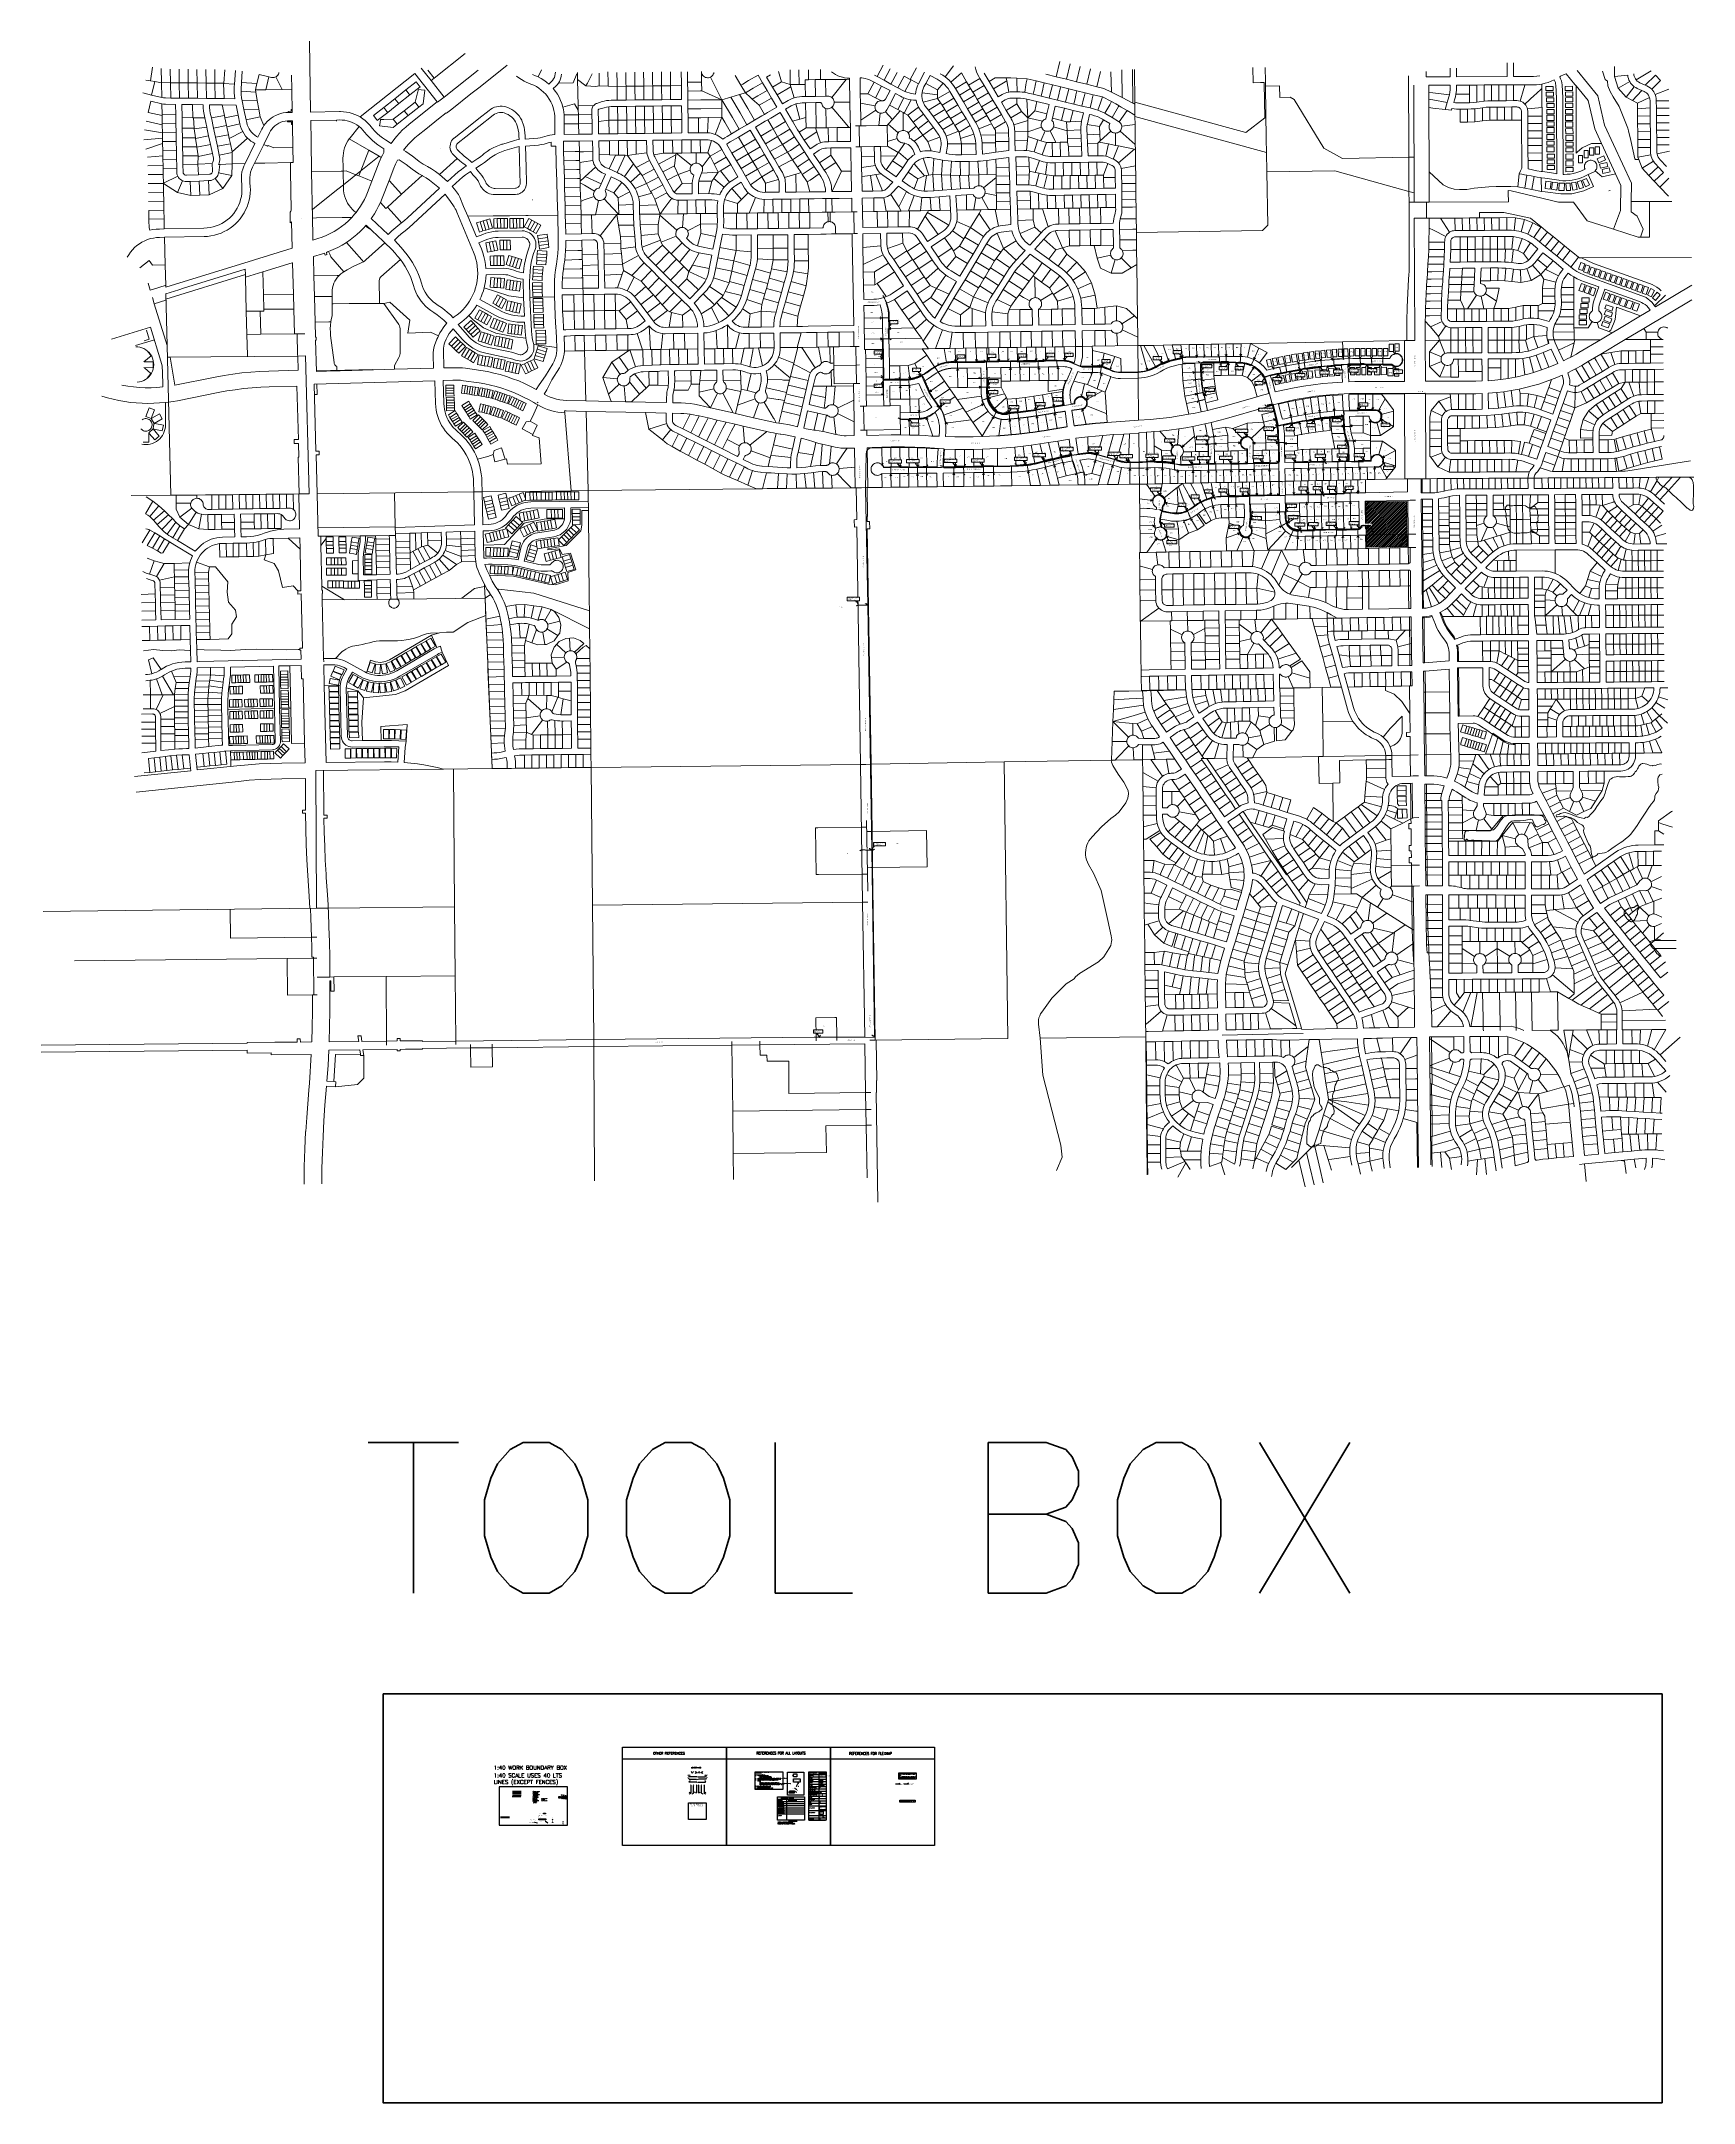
# Model space of a CAD drawing. Header units: feet. Extents: x 865220 to 2841409, y -2240498 to 948907.
# Drawn here: x 2825643 to 2841409, y 929238 to 948907 of the extents above; entities outside this region: 1.
import ezdxf
from ezdxf import colors
from ezdxf.entities.mleader import LeaderData, LeaderLine
from ezdxf.enums import TextEntityAlignment as Align
from ezdxf.lldxf.tags import DXFTag
from ezdxf.math import Vec2, Vec3

# ---------------------------------------------------------------- set-up
doc = ezdxf.new("R2010")
doc.units = ezdxf.units.FT
doc.header["$LTSCALE"] = 0.015
doc.header["$MEASUREMENT"] = 0
doc.set_wipeout_variables(frame=1)
doc.linetypes.add('DASHED', pattern=[5, 3, -2])
for name, color, linetype in [('144A', 112, '144A'), ('288A', 112, '288A'), ('288B', 112, '288B'), ('48A', 112, '48A'), ('48B', 112, '48B'), ('48C', 112, '48C'), ('48D', 112, '48D'), ('48E', 112, '48E'), ('72A', 112, '72A'), ('ADDRESS', 7, 'Continuous'), ('BOC', 7, 'BOC'), ('BORDER', 7, 'Continuous'), ('CATV STRUCT-EX', 30, 'CATV'), ('CENTER_LINE', 7, 'CL'), ('Dakota County Addresses', 7, 'Continuous'), ('Dakota County Parcels', 7, 'Continuous'), ('DETAIL', 7, 'Continuous'), ('DIMENSION-PROP', 7, 'Continuous'), ('DROP BURIED', 7, 'DASHED'), ('EASEMENT', 7, 'EASEMENT'), ('ELEC STRUCT-EX', 1, 'Continuous'), ('EOP', 7, 'EOP'), ('F1', 112, 'F1'), ('FOOTAGE', 7, 'Continuous'), ('NOTES', 7, 'Continuous'), ('pole', 30, 'Continuous'), ('PROP_TEL', 6, 'Continuous'), ('PUE', 7, 'PUE'), ('RUNNING LINE (AERIAL)', 10, 'Continuous'), ('RW', 174, 'RW'), ('STATIONING', 7, 'Continuous'), ('STREET NAME', 7, 'Continuous'), ('TAIL', 1, 'MST'), ('TEL LINE', 30, 'TEL'), ('TELEPHONE STRUCT-EX', 30, 'Continuous'), ('TELEPHONE STRUCT-PROP', 6, 'Continuous'), ('TERMINAL SERVING AREAS', 1, 'Continuous'), ('TERMINALS', 7, 'Continuous'), ('TRAFFIC LANE', 254, 'LANE'), ('UNDERGROUND', 6, 'UNDERGROUND'), ('UNUSED POLES', 255, 'Continuous')]:
    doc.layers.add(name, color=color, linetype=linetype)
doc.layers.add('RUNNING LINE (UNDERGROUND)', color=10, linetype='Continuous', lineweight=40)
doc.layers.add('WORK BOUNDARY', color=110, linetype='Continuous', lineweight=40)
doc.layers.add('TEMPLATE REFERENCE', color=2, linetype='Continuous', plot=False)
doc.styles.add('Dimensions 100', font='arial.ttf')
doc.styles.add('Line', font='txt.shx', dxfattribs={"height": 3})
doc.styles.add('LINETXT', font='txt.shx', dxfattribs={"height": 0.07})
doc.styles.add('RS332', font='romans.shx', dxfattribs={"width": 0.8})
doc.styles.add('SIMPLEX', font='times.ttf', dxfattribs={"width": 0.8})
doc.styles.get("Standard").update_dxf_attribs({"font": 'times.ttf'})
doc.styles.add('Utilities', font='arial.ttf', dxfattribs={"height": 2.5})
tags = doc.linetypes.add('144A', pattern='A,80,-5,["144A",Line,S=1.5,R=0,X=0,Y=-1.5],-24', length=109).pattern_tags.tags
tags[6] = DXFTag(74, 10)
tags = doc.linetypes.add('288A', pattern='A,80,-5,["288A",Line,S=1.5,R=0,X=0,Y=-1.5],-24', length=109).pattern_tags.tags
tags[6] = DXFTag(74, 10)
tags = doc.linetypes.add('288B', pattern='A,80,-5,["288B",Line,S=1.5,R=0,X=0,Y=-1.5],-24', length=109).pattern_tags.tags
tags[6] = DXFTag(74, 10)
tags = doc.linetypes.add('48A', pattern='A,80,-5,["48A",Line,S=1.5,R=0,X=0,Y=-1.5],-20', length=105).pattern_tags.tags
tags[6] = DXFTag(74, 10)
tags = doc.linetypes.add('48B', pattern='A,80,-5,["48B",Line,S=1.5,R=0,X=0,Y=-1.5],-20', length=105).pattern_tags.tags
tags[6] = DXFTag(74, 10)
tags = doc.linetypes.add('48C', pattern='A,80,-5,["48C",Line,S=1.5,R=0,X=0,Y=-1.5],-20', length=105).pattern_tags.tags
tags[6] = DXFTag(74, 10)
tags = doc.linetypes.add('48D', pattern='A,80,-5,["48D",Line,S=1.5,R=0,X=0,Y=-1.5],-20', length=105).pattern_tags.tags
tags[6] = DXFTag(74, 10)
tags = doc.linetypes.add('48E', pattern='A,80,-5,["48E",Line,S=1.5,R=0,X=0,Y=-1.5],-20', length=105).pattern_tags.tags
tags[6] = DXFTag(74, 10)
tags = doc.linetypes.add('72A', pattern='A,80,-5,["72A",Line,S=1.5,R=0,X=0,Y=-1.5],-20', length=105).pattern_tags.tags
tags[6] = DXFTag(74, 10)
tags = doc.linetypes.add('BOC', pattern='A,100,-5,["BOC",Line,S=1,R=0,X=0,Y=-1.5],-12', length=117).pattern_tags.tags
tags[6] = DXFTag(74, 10)
tags = doc.linetypes.add('CATV', pattern='A,20,-5,["CATV",Line,S=1,R=0,X=-2,Y=-1.5],-12', length=37).pattern_tags.tags
tags[6] = DXFTag(74, 10)
tags = doc.linetypes.add('CL', pattern='A,10,-8,8,-8,35,-8,8,-8,20,-5,["C/L",Line,S=1,R=0,X=0,Y=-1.5],-12,10', length=140).pattern_tags.tags
tags[22] = DXFTag(74, 10)
tags = doc.linetypes.add('EASEMENT', pattern='A,20,-4,4,-4,4,-4,4,-5,["ESMT",Line,S=1,R=0,X=-2,Y=-1.5],-12,4,-4', length=69).pattern_tags.tags
tags[18] = DXFTag(74, 10)
tags = doc.linetypes.add('EOP', pattern='A,100,-5,["EOP",Line,S=1,R=0,X=0,Y=-1.5],-12', length=117).pattern_tags.tags
tags[6] = DXFTag(74, 10)
tags = doc.linetypes.add('F1', pattern='A,15,-5,["F1",Line,S=1.5,R=0,X=0,Y=-1.5],-12', length=32).pattern_tags.tags
tags[6] = DXFTag(74, 10)
tags = doc.linetypes.add('LANE', pattern='A,10,-8,8,-8,8,-8,20,-5,["LANE",Line,S=1,R=0,X=0,Y=-1.5],-18,10', length=103).pattern_tags.tags
tags[18] = DXFTag(74, 10)
tags = doc.linetypes.add('MST', pattern='A,5,-5,5,-5,["TAIL",Line,S=1.5,R=0,X=0,Y=-1.5],-20', length=40).pattern_tags.tags
tags[10] = DXFTag(74, 10)
tags = doc.linetypes.add('PUE', pattern='A,20,-4,4,-4,4,-4,4,-5,["PUE",Line,S=1,R=0,X=0,Y=-1.5],-12,4,-4', length=69).pattern_tags.tags
tags[18] = DXFTag(74, 10)
tags = doc.linetypes.add('RW', pattern='A,10,-8,8,-8,8,-8,20,-5,["R/W",Line,S=1,R=0,X=0,Y=-1.5],-12,10', length=97).pattern_tags.tags
tags[18] = DXFTag(74, 10)
tags = doc.linetypes.add('TEL', pattern='A,20,-5,["T",Line,S=1,R=0,X=0,Y=-1.5],-12', length=37).pattern_tags.tags
tags[6] = DXFTag(74, 10)
doc.linetypes.add('UNDERGROUND', pattern='A,2.25,-0.25,["UG",LINETXT,S=2,R=0,X=0,Y=-0.1],-0.55', length=3.05)

# ---------------------------------------------------------------- blocks, each defined once
blk = doc.blocks.new("4'x4' BORE PIT")
at = {"color": 6}
blk.add_wipeout([(-2, 2), (2, 2), (2, -2), (-2, -2)], dxfattribs=at)
at = {"ltscale": 40, "true_color": 0xffffff}
h = blk.add_hatch(color=7, dxfattribs=at)
h.dxf.hatch_style = 1
h.paths.add_polyline_path([(-2, -2), (2, -2), (2, 2), (-2, 2)])
at = {"layer": 'RUNNING LINE (UNDERGROUND)', "color": 6, "lineweight": 0, "const_width": 0.3, "flags": 128}
blk.add_lwpolyline([(-2, 2), (2, 2), (2, -2), (-2, -2)], close=True, dxfattribs=at)
blk = doc.blocks.new('NEW HH')
at = {"ltscale": 40, "true_color": 0xffffff}
h = blk.add_hatch(color=7, dxfattribs=at)
h.dxf.hatch_style = 1
h.paths.add_polyline_path([(-0.06, -0.03, 0.414214), (-0.05, -0.05), (0.05, -0.05, 0.414214), (0.06, -0.03), (0.06, 0.03, 0.414214), (0.05, 0.05), (-0.05, 0.05, 0.414214), (-0.06, 0.03)])
at = {"layer": 'RUNNING LINE (UNDERGROUND)', "color": 6, "lineweight": 0, "const_width": 0.005, "flags": 128}
blk.add_lwpolyline([(-0.06, 0.03), (-0.06, -0.03, 0.414214), (-0.05, -0.05), (0.05, -0.05, 0.414214), (0.06, -0.03), (0.06, 0.03, 0.414214), (0.05, 0.05), (-0.05, 0.05, 0.414214)], format="xyb", close=True, dxfattribs=at)
at = {"layer": 'TELEPHONE STRUCT-PROP', "color": 18, "true_color": 0x000000, "style": 'Utilities'}
blk.add_text('HH', height=0.05, dxfattribs=at).set_placement((0, 0), align=Align.MIDDLE_CENTER)
blk = doc.blocks.new('Turn Arrow 1')
at = {"layer": 'TRAFFIC LANE'}
blk.add_lwpolyline([(6, 7, -0.414017), (2, 3), (1, 1, 0.414017), (8, 7), (9, 7), (7, 10), (5, 7)], format="xyb", close=True, dxfattribs=at).dxf.unprotected_set("ltscale", 0)
blk = doc.blocks.new('Turn Arrow 2')
at = {"layer": 'TRAFFIC LANE'}
blk.add_lwpolyline([(2, 4, -0.414017), (6, 8), (6, 10, 0.414017), (1, 4), (0, 4), (2, 1), (3, 4)], format="xyb", close=True, dxfattribs=at).dxf.unprotected_set("ltscale", 0)
blk = doc.blocks.new('Turn Arrow Hybrid 1')
at = {"layer": 'TRAFFIC LANE', "ltscale": 10}
blk.add_lwpolyline([(26430, 28335), (26430, 28335), (26430, 28335), (26429, 28338), (26427, 28335), (26428, 28335), (26428, 28330), (26430, 28330), (26430, 28333)], dxfattribs=at)
blk.add_lwpolyline([(26430, 28335, -0.046171), (26431, 28335), (26431, 28336), (26434, 28334), (26431, 28332), (26431, 28333, 0.062647), (26430, 28333, 0.062647)], format="xyb", dxfattribs=at)
blk = doc.blocks.new('Turn Arrow Hybrid 2')
at = {"layer": 'TRAFFIC LANE', "ltscale": 10}
blk.add_lwpolyline([(26424, 28335, 0.046171), (26422, 28335), (26422, 28336), (26419, 28334), (26423, 28332), (26423, 28333, -0.062647), (26424, 28333, -0.062647)], format="xyb", dxfattribs=at)
blk.add_lwpolyline([(26424, 28335), (26424, 28335), (26423, 28335), (26424, 28338), (26426, 28335), (26425, 28335), (26425, 28330), (26424, 28330), (26424, 28333)], dxfattribs=at)
blk = doc.blocks.new('TELEPHONE BULLET PEDESTAL')
at = {"layer": 'TELEPHONE STRUCT-EX'}
for p, q in [((-0.9375, 0), (-1.875, 0)), ((-0.9375, 0), (-1.875, 0)), ((0, 1.875), (0, 0.9375)), ((0, 1.875), (0, 0.9375)), ((1.875, 0), (0.9375, 0)), ((1.875, 0), (0.9375, 0)), ((0, -0.9375), (0, -1.875)), ((0, -0.9375), (0, -1.875))]:
    blk.add_line(p, q, dxfattribs=at)
for radius in [1.875, 1.875, 0.9375, 0.9375]:
    blk.add_circle((0, 0), radius, dxfattribs=at)
blk = doc.blocks.new('TELEPHONE REPEATER')
at = {"layer": 'TELEPHONE STRUCT-EX'}
for p, q in [((0, 1), (-1, 0)), ((0, 1), (0, 2)), ((1, 0), (0, 1)), ((-1, 0), (-2, -1)), ((-1, 0), (1, 0)), ((1, 0), (2, -1))]:
    blk.add_line(p, q, dxfattribs=at)
blk.add_circle((0, 0), 1.88, dxfattribs=at)
blk = doc.blocks.new('TELPED')
at = {"linetype": 'Continuous', "flags": 128}
blk.add_lwpolyline([(0.3, 0.3), (0.3, -0.3), (-0.3, -0.3), (-0.3, 0.3)], close=True, dxfattribs=at)
blk = doc.blocks.new('TELEPHONE PEDESTAL')
at = {"layer": 'TELEPHONE STRUCT-EX'}
for p, q in [((-1, 1), (1, -1)), ((1, 1), (-1, -1))]:
    blk.add_line(p, q, dxfattribs=at)
at = {"layer": 'TELEPHONE STRUCT-EX', "xscale": 4, "yscale": 4, "zscale": 4}
blk.add_blockref('TELPED', (0, 0), dxfattribs=at)
blk = doc.blocks.new('TELEPHONE MANHOLE')
at = {"layer": 'TELEPHONE STRUCT-EX'}
blk.add_circle((0, 0), 1.76, dxfattribs=at)
at = {"layer": 'TELEPHONE STRUCT-EX', "style": 'SIMPLEX'}
blk.add_text('T', height=2, dxfattribs=at).set_placement((0, 0), align=Align.MIDDLE_CENTER)
blk = doc.blocks.new('SAI')
at = {"layer": 'TELEPHONE STRUCT-EX'}
for p, q in [((4, 2), (-4, 2)), ((-4, 2), (-4, -2)), ((-3, 1), (-3, -1)), ((-2, 2), (2, -2)), ((-2, -2), (2, 2)), ((1, 2), (-1, 2)), ((3, -1), (3, 1)), ((4, -2), (4, 2)), ((-4, -2), (4, -2)), ((-1, -2), (1, -2))]:
    blk.add_line(p, q, dxfattribs=at)
blk = doc.blocks.new('TELEPHONE CABINET')
at = {"layer": 'TELEPHONE STRUCT-EX', "linetype": 'Continuous'}
blk.add_lwpolyline([(-2.6, -1.6), (2.6, -1.6), (2.6, 1.6), (-2.6, 1.6)], close=True, dxfattribs=at)
at = {"layer": 'TELEPHONE STRUCT-EX', "style": 'SIMPLEX', "width": 0.8}
blk.add_text('T', height=2.6, dxfattribs=at).set_placement((0, 0), align=Align.MIDDLE_CENTER)
blk = doc.blocks.new('TELEPHONE COOL PED')
at = {"layer": 'TELEPHONE STRUCT-EX'}
for p, q in [((-2, 1), (-2, -1)), ((-1, 1), (-1, -1)), ((1, 1), (1, -1)), ((2, 1), (2, -1))]:
    blk.add_line(p, q, dxfattribs=at)
at = {"layer": 'TELEPHONE STRUCT-EX', "flags": 128}
blk.add_lwpolyline([(2, 1), (2, -1), (-2, -1), (-2, 1)], close=True, dxfattribs=at)
blk.add_lwpolyline([(2, 1), (2, -1), (-2, -1), (-2, 1)], close=True, dxfattribs=at)
blk = doc.blocks.new('TELEPHONE USAM')
at = {"layer": 'TELEPHONE STRUCT-EX'}
for p, q in [((-4, 2), (-4, -2)), ((4, 2), (-4, 2)), ((2, 2), (-4, 2)), ((2, -2), (2, 2)), ((4, -2), (4, 2)), ((-4, -2), (4, -2)), ((-4, -2), (2, -2))]:
    blk.add_line(p, q, dxfattribs=at)
at = {"layer": 'TELEPHONE STRUCT-EX', "style": 'SIMPLEX', "width": 0.8}
blk.add_text('USAM', height=1.5, dxfattribs=at).set_placement((-3, -1))
blk = doc.blocks.new('TELEPHONE OWNED POLE')
at = {"layer": 'TELEPHONE STRUCT-EX'}
blk.add_circle((0, 0), 2, dxfattribs=at)
blk = doc.blocks.new('CATV PED')
at = {"layer": 'CATV STRUCT-EX', "flags": 128}
blk.add_lwpolyline([(1.5, -1.5), (-1.5, -1.5), (-1.5, 1.5), (1.5, 1.5)], close=True, dxfattribs=at)
at = {"layer": 'CATV STRUCT-EX', "style": 'SIMPLEX', "width": 0.8}
blk.add_text('TV', height=2, dxfattribs=at).set_placement((0, 0), align=Align.MIDDLE_CENTER)
blk = doc.blocks.new('CATV VAULT - HH')
at = {"layer": 'CATV STRUCT-EX'}
for p, q in [((-2, 2), (2, 2)), ((-2, 2), (2, 2)), ((-2, -1), (-2, 1)), ((-2, -1), (-2, 1)), ((2, -1), (2, 1)), ((2, -1), (2, 1)), ((-2, -2), (2, -2)), ((-2, -2), (2, -2))]:
    blk.add_line(p, q, dxfattribs=at)
for centre, radius, start, end in [((-2, 1), 0.475, 90, 180), ((-2, 1), 0.625, 90, 180), ((2, 1), 0.475, 0, 90), ((2, 1), 0.625, 0, 90), ((-2, -1), 0.475, 180, 270), ((-2, -1), 0.625, 180, 270), ((2, -1), 0.475, 270, 0), ((2, -1), 0.625, 270, 0)]:
    blk.add_arc(centre, radius, start, end, dxfattribs=at)
at = {"layer": 'CATV STRUCT-EX', "style": 'SIMPLEX', "width": 0.8}
blk.add_text('TV', height=2.6, dxfattribs=at).set_placement((0, 0), align=Align.MIDDLE_CENTER)
blk = doc.blocks.new('CATV BULLET PEDESTAL')
at = {"layer": 'CATV STRUCT-EX'}
for p, q in [((-0.9375, 0), (-1.875, 0)), ((-0.9375, 0), (-1.875, 0)), ((0, 1.875), (0, 0.9375)), ((0, 1.875), (0, 0.9375)), ((1.875, 0), (0.9375, 0)), ((1.875, 0), (0.9375, 0)), ((0, -0.9375), (0, -1.875)), ((0, -0.9375), (0, -1.875))]:
    blk.add_line(p, q, dxfattribs=at)
for radius in [1.875, 1.875, 0.9375, 0.9375]:
    blk.add_circle((0, 0), radius, dxfattribs=at)
blk = doc.blocks.new('Power Pole')
at = {"layer": 'ELEC STRUCT-EX'}
for p, q in [((1, 1), (-1, -1)), ((-1, 1), (1, -1))]:
    blk.add_line(p, q, dxfattribs=at)
blk = doc.blocks.new('EX HH')
at = {"lineweight": 5, "ltscale": 40, "true_color": 0xffffff}
h = blk.add_hatch(color=7, dxfattribs=at)
h.dxf.hatch_style = 1
h.paths.add_polyline_path([(-0.06, -0.03, 0.414214), (-0.05, -0.05), (0.05, -0.05, 0.414214), (0.06, -0.03), (0.06, 0.03, 0.414214), (0.05, 0.05), (-0.05, 0.05, 0.414214), (-0.06, 0.03)])
at = {"color": 30, "lineweight": 5, "const_width": 0.005, "flags": 128}
blk.add_lwpolyline([(-0.06, 0.03), (-0.06, -0.03, 0.414214), (-0.05, -0.05), (0.05, -0.05, 0.414214), (0.06, -0.03), (0.06, 0.03, 0.414214), (0.05, 0.05), (-0.05, 0.05, 0.414214)], format="xyb", close=True, dxfattribs=at)
at = {"layer": 'RUNNING LINE (UNDERGROUND)', "color": 7, "lineweight": 5, "flags": 128}
blk.add_lwpolyline([(-0.05, 0.03), (-0.05, -0.03, 0.414214), (-0.05, -0.04), (0.05, -0.04, 0.414214), (0.05, -0.03), (0.05, 0.03, 0.414214), (0.05, 0.04), (-0.05, 0.04, 0.414214)], format="xyb", close=True, dxfattribs=at)
at = {"layer": 'TELEPHONE STRUCT-PROP', "color": 30, "lineweight": 5, "style": 'Utilities'}
blk.add_text('HH', height=0.05, dxfattribs=at).set_placement((0, 0), align=Align.MIDDLE_CENTER)
blk = doc.blocks.new('*U60')
at = {"ltscale": 40, "true_color": 0xffffff}
h = blk.add_hatch(color=7, dxfattribs=at)
h.dxf.hatch_style = 1
h.paths.add_polyline_path([(0, -14), (14, 0), (0, 14), (-14, 0)])
at = {"color": 18, "lineweight": 25, "ltscale": 40, "true_color": 0x000000}
for points in [[(-14, 0), (0, 14), (14, 0), (0, -14)], [(-12, 0), (0, 12), (12, 0), (0, -12)]]:
    blk.add_lwpolyline(points, close=True, dxfattribs=at)
at = {"layer": 'NOTES', "color": 18, "lineweight": 25, "ltscale": 10, "true_color": 0x000000, "insert": (-3, 6), "char_height": 3.2, "attachment_point": 1, "style": 'RS332'}
blk.add_mtext_dynamic_manual_height_columns('\\pxqc;MP', width=7.62, gutter_width=24, heights=[0], dxfattribs=at)
at = {"layer": 'NOTES', "color": 18, "lineweight": 25, "ltscale": 3, "true_color": 0x000000, "style": 'RS332', "width": 0.8}
blk.add_attdef('X.XXX', text='', height=3, dxfattribs=at).set_placement((0, -3), align=Align.CENTER)
blk = doc.blocks.new('SPEED LIMIT')
at = {"color": 7}
blk.add_wipeout([(-12, 15), (12, 15), (12, -15), (-12, -15)], dxfattribs=at)
at = {"layer": 'NOTES', "color": 7, "ltscale": 10, "const_width": 0.3}
blk.add_lwpolyline([(-12, 15), (12, 15), (12, -15), (-12, -15)], close=True, dxfattribs=at)
at = {"layer": 'NOTES', "color": 7, "ltscale": 10}
blk.add_lwpolyline([(-11, 14), (11, 14), (11, -14), (-11, -14)], close=True, dxfattribs=at)
at = {"layer": 'NOTES', "color": 7, "ltscale": 10, "insert": (-7, 12), "char_height": 4.5, "attachment_point": 1, "style": 'RS332'}
blk.add_mtext_dynamic_manual_height_columns('\\pxqc;{\\fArial|b0|i0|c0|p34;\\T1.15;SPEED LIMIT}', width=13.46, gutter_width=30, heights=[0], dxfattribs=at)
at = {"layer": 'NOTES', "color": 7, "lineweight": 30, "ltscale": 3, "style": 'RS332', "width": 0.8}
blk.add_attdef('X', text='', height=8.5, dxfattribs=at).set_placement((0, -11), align=Align.CENTER)
blk = doc.blocks.new('Traffic Arrow')
at = {"layer": 'TRAFFIC LANE'}
blk.add_lwpolyline([(9, 1), (4, 1), (4, 2), (1, 0), (4, -2), (4, -1), (9, -1)], close=True, dxfattribs=at).dxf.unprotected_set("ltscale", 0)
blk = doc.blocks.new('bike')
at = {"layer": 'TRAFFIC LANE', "flags": 128}
for points in [[(0, 2), (-2, 0)], [(-2, 0), (-1, 0)], [(1, 1), (0, 1), (-1, 0)], [(-1, -1), (-1, 0), (1, 1)], [(0, 0), (0, -1), (0, -1), (1, 1), (0, 2)], [(0, -1), (0, 0), (0, 0)], [(-1, -1), (0, -1)]]:
    blk.add_lwpolyline(points, dxfattribs=at).dxf.unprotected_set("ltscale", 0)
at = {"layer": 'TRAFFIC LANE'}
for centre in [(-2, -2), (2, -2)]:
    blk.add_circle(centre, 1.22, dxfattribs=at).dxf.unprotected_set("ltscale", 0)
blk.add_arc((0, 2), 0.466, 312.5021, 278.9197, dxfattribs=at).dxf.unprotected_set("ltscale", 0)
blk = doc.blocks.new('JOINT USE POLE')
at = {"layer": 'TELEPHONE STRUCT-EX', "color": 0}
for p, q in [((1, 1), (-1, -1)), ((-1, 1), (1, -1))]:
    blk.add_line(p, q, dxfattribs=at)
blk.add_circle((0, 0), 2, dxfattribs=at)
blk = doc.blocks.new('Proposed FlowerPot')
at = {"lineweight": 5, "ltscale": 100, "true_color": 0xffffff}
h = blk.add_hatch(color=7, dxfattribs=at)
h.dxf.hatch_style = 1
h.paths.add_polyline_path([(-0.06, 0, 0.414214), (0, -0.06, 0.414214), (0.06, 0, 0.414214), (0, 0.06, 0.414214)])
at = {"lineweight": 5, "ltscale": 100}
blk.add_circle((0, 0), 0.0604, dxfattribs=at)
at = {"layer": 'RUNNING LINE (UNDERGROUND)', "color": 6, "lineweight": 5, "const_width": 0.00907, "flags": 128}
blk.add_lwpolyline([(-0.06, 0, -0.414214), (0, 0.06, -0.414214), (0.06, 0, -0.414214), (0, -0.06, -0.414214), (-0.06, 0)], format="xyb", dxfattribs=at)
at = {"color": 18, "linetype": 'ByBlock', "lineweight": 5, "ltscale": 100, "true_color": 0x000000, "style": 'Dimensions 100'}
blk.add_text('F', height=0.0744, dxfattribs=at).set_placement((-0.03, -0.04))
blk = doc.blocks.new('PFP')
at = {"color": 6}
blk.add_wipeout([(-0.12, 0.12), (0.12, 0.12), (0.12, -0.12), (-0.12, -0.12)], dxfattribs=at)
at = {"ltscale": 40, "true_color": 0xffffff}
h = blk.add_hatch(color=7, dxfattribs=at)
h.dxf.hatch_style = 1
h.paths.add_polyline_path([(-0.12, -0.12), (0.12, -0.12), (0.12, 0.12), (-0.12, 0.12)])
at = {"layer": 'RUNNING LINE (UNDERGROUND)', "color": 6, "lineweight": 0, "const_width": 0.0181, "flags": 128}
blk.add_lwpolyline([(-0.12, 0.12), (0.12, 0.12), (0.12, -0.12), (-0.12, -0.12)], close=True, dxfattribs=at)
at = {"layer": 'RUNNING LINE (UNDERGROUND)', "color": 18, "lineweight": 0, "true_color": 0x000000, "const_width": 0.0181, "flags": 128}
for points in [[(-0.08, -0.08), (0.08, 0.08)], [(-0.08, 0.08), (0.08, -0.08)]]:
    blk.add_lwpolyline(points, dxfattribs=at)
blk = doc.blocks.new('*U65')
at = {"ltscale": 40}
h = blk.add_hatch(color=6, dxfattribs=at)
h.dxf.hatch_style = 1
h.paths.add_polyline_path([(0.1, 0), (0.1, 0, 0.307805), (0, 0.1), (0, 0.1, 0.307805), (-0.1, 0), (-0.1, 0, 0.307805), (0, -0.1), (0, -0.1, 0.307805)])
at = {"ltscale": 100, "true_color": 0x000000}
h = blk.add_hatch(color=18, dxfattribs=at)
h.dxf.hatch_style = 1
h.paths.add_polyline_path([(0.1, -0.1), (0.1, 0, -0.307805), (0, -0.1)])
h.paths.add_polyline_path([(-0.1, 0), (-0.1, -0.1), (0, -0.1, -0.307805)])
h.paths.add_polyline_path([(-0.1, 0.1), (-0.1, 0, -0.307805), (0, 0.1)])
h.paths.add_polyline_path([(0.1, 0), (0.1, 0.1), (0, 0.1, -0.307805)])
at = {"color": 18, "ltscale": 100, "true_color": 0x000000, "flags": 128}
for points in [[(-0.1, 0.1), (0, 0.1, 0.307805), (-0.1, 0), (-0.1, 0.1)], [(0.1, 0.1), (0, 0.1, -0.307805), (0.1, 0), (0.1, 0.1)], [(-0.1, -0.1), (0, -0.1, -0.307805), (-0.1, 0), (-0.1, -0.1)], [(0.1, -0.1), (0, -0.1, 0.307805), (0.1, 0), (0.1, -0.1)]]:
    blk.add_lwpolyline(points, format="xyb", dxfattribs=at)
at = {"color": 7, "lineweight": 50, "ltscale": 100, "true_color": 0xffffff, "flags": 128}
blk.add_lwpolyline([(0, 0), (0, 0)], dxfattribs=at)
blk.add_lwpolyline([(0, 0), (0, 0)], dxfattribs=at)
blk = doc.blocks.new('TERMINAL')
at = {"lineweight": 5, "ltscale": 0.5, "flags": 128}
blk.add_lwpolyline([(0, -1), (0, 45)], dxfattribs=at)
at = {"lineweight": 5, "ltscale": 0.5}
blk.add_circle((0, 38), 3.83, dxfattribs=at)
blk = doc.blocks.new('ACMAP_ANN_TEMPLATE_Dakota County Addresses')
at = {"layer": 'Dakota County Addresses', "style": 'Dimensions 100'}
blk.add_attdef('DakotaCountyAddress', text='', height=50, dxfattribs=at).set_placement((0, 0), align=Align.CENTER)

msp = doc.modelspace()

# ---------------------------------------------------------------- hatches: boundary and pattern name
at = {"ltscale": 40}
h = msp.add_hatch(dxfattribs=at)
h.set_pattern_fill('AR-SAND', color=256, scale=100)
h.set_pattern_definition([(37.5, (19.88, 3.36), (-6.299336, 192.682377), [0, -152, 0, -170, 0, -162.5]), (7.5, (19.88, 3.36), (176.97767, 282.214607), [0, -82, 0, -137, 0, -52.5]), (327.5, (-103.12, 3.36), (311.414186, 0.565905), [0, -50, 0, -180, 0, -235]), (317.5, (-103.12, 3.36), (300.61266, 87.767556), [0, -25, 0, -118, 0, -135])])
h.paths.add_polyline_path([(865234, -2240498), (865232, -2240498), (865232, -2240498), (865234, -2240498)])
h.paths.add_polyline_path([(865235, -2240498), (865235, -2240498), (865235, -2240498), (865235, -2240498)])
h.paths.add_polyline_path([(865221, -2240498), (865220, -2240498), (865220, -2240498), (865221, -2240498)])
h.paths.add_polyline_path([(865223, -2240498), (865221, -2240498), (865221, -2240498), (865223, -2240498), (865223, -2240498)])
at = {"layer": 'NOTES', "lineweight": 5, "ltscale": 100, "transparency": 33554526}
h = msp.add_hatch(dxfattribs=at)
h.set_pattern_fill('ANSI31', color=5, scale=100)
h.paths.add_polyline_path([(2838282, 944511), (2838288, 944078), (2838676, 944086), (2838670, 944515)])

# ---------------------------------------------------------------- linework, layer by layer
at = {"layer": '144A', "lineweight": 5, "ltscale": 50, "flags": 128}
msp.add_lwpolyline([(2837452, 944883), (2837458, 944573), (2837174, 944567), (2836970, 944562), (2836897, 944561, 0.104093), (2836706, 944508, 0.035024), (2836651, 944471, -0.042085), (2836579, 944425, -0.158174), (2836415, 944407), (2836334, 944422)], format="xyb", dxfattribs=at)
at = {"layer": '48A', "lineweight": 5, "ltscale": 50, "flags": 128}
msp.add_lwpolyline([(2837458, 944573), (2837471, 944570), (2837511, 944571), (2837513, 944418), (2837515, 944363, 0.441048), (2837653, 944238), (2837792, 944240), (2838001, 944244), (2838221, 944249)], format="xyb", dxfattribs=at)
at = {"layer": '48B', "lineweight": 5, "ltscale": 50, "flags": 128}
msp.add_lwpolyline([(2837458, 944573), (2837511, 944575), (2837731, 944579), (2837867, 944583)], dxfattribs=at)
at = {"layer": '48C', "lineweight": 5, "ltscale": 50, "flags": 128}
msp.add_lwpolyline([(2834209, 945411), (2834152, 945494, -0.029073), (2834112, 945558), (2834045, 945711), (2834036, 945712)], format="xyb", dxfattribs=at)
at = {"layer": '48D', "lineweight": 5, "ltscale": 50, "flags": 128}
msp.add_lwpolyline([(2835407, 945432), (2835133, 945386), (2834959, 945364), (2834838, 945353, -0.216863), (2834730, 945396, -0.11958), (2834673, 945501, -0.060488), (2834665, 945566), (2834666, 945604), (2834664, 945691), (2834661, 945847)], format="xyb", dxfattribs=at)
at = {"layer": '48E', "lineweight": 5, "ltscale": 50, "flags": 128}
msp.add_lwpolyline([(2837316, 945699), (2837366, 945718), (2837444, 945737), (2837553, 945760), (2837660, 945778, -0.010274), (2837848, 945803, -0.012434), (2837979, 945814), (2838111, 945822), (2838234, 945825), (2838289, 945825)], format="xyb", dxfattribs=at)
at = {"layer": 'BOC', "ltscale": 40, "flags": 128}
msp.add_lwpolyline([(2830139, 932198), (2830223, 932198)], dxfattribs=at)
at = {"layer": 'CENTER_LINE', "ltscale": 40, "flags": 128}
msp.add_lwpolyline([(2830139, 932210), (2830223, 932210)], dxfattribs=at)
at = {"layer": 'Dakota County Parcels', "lineweight": 5}
for p, q in [((2828202, 948907), (2828213, 948231)), ((2826686, 948528), (2826704, 948658)), ((2826790, 948515), (2826788, 948647)), ((2826875, 948511), (2826873, 948640)), ((2826960, 948510), (2826958, 948640)), ((2827045, 948510), (2827043, 948639)), ((2827130, 948509), (2827128, 948638)), ((2827215, 948508), (2827213, 948638)), ((2827300, 948508), (2827298, 948637)), ((2827384, 948507), (2827393, 948633)), ((2827486, 948497), (2827495, 948626)), ((2829362, 948531), (2829269, 948648)), ((2829330, 948632), (2829392, 948554)), ((2829392, 948554), (2829687, 948788)), ((2829487, 948374), (2829811, 948631)), ((2830087, 948678), (2829829, 948473)), ((2830384, 948566), (2830417, 948634)), ((2832788, 948493), (2832787, 948633)), ((2832873, 948494), (2832872, 948634)), ((2832963, 948539), (2832962, 948635)), ((2833078, 948540), (2833076, 948636)), ((2833618, 948569), (2833677, 948679)), ((2833684, 948534), (2833743, 948644)), ((2833933, 948542), (2833992, 948652)), ((2834268, 948567), (2834348, 948671)), ((2835326, 948567), (2835362, 948713)), ((2835424, 948544), (2835459, 948690)), ((2835521, 948520), (2835556, 948666)), ((2835618, 948497), (2835653, 948643)), ((2835956, 948369), (2835953, 948633)), ((2836057, 948317), (2836053, 948637)), ((2836073, 948637), (2836077, 948325)), ((2837206, 948510), (2837202, 948655)), ((2839084, 948650), (2839085, 948568)), ((2839144, 948650), (2839145, 948568)), ((2839629, 948700), (2839629, 948569)), ((2839689, 948700), (2839689, 948570)), ((2840494, 948385), (2840297, 948626)), ((2840653, 948571), (2840652, 948666)), ((2841004, 948624), (2840860, 948538)), ((2826641, 948536), (2826686, 948528)), ((2826686, 948528), (2826726, 948521)), ((2826696, 948393), (2826726, 948521)), ((2826726, 948521), (2826790, 948510)), ((2826790, 948515), (2826875, 948511)), ((2826790, 948510), (2826790, 948515)), ((2826793, 948371), (2826790, 948510)), ((2826878, 948364), (2826875, 948511)), ((2826875, 948511), (2826960, 948510)), ((2826963, 948363), (2826960, 948510)), ((2826960, 948510), (2827045, 948510)), ((2827048, 948362), (2827045, 948510)), ((2827045, 948510), (2827130, 948509)), ((2827133, 948362), (2827130, 948509)), ((2827130, 948509), (2827215, 948508)), ((2827218, 948361), (2827215, 948508)), ((2827215, 948508), (2827300, 948508)), ((2827300, 948508), (2827384, 948507)), ((2827303, 948360), (2827300, 948508)), ((2827383, 948504), (2827384, 948507)), ((2827383, 948504), (2827486, 948497)), ((2827388, 948359), (2827383, 948504)), ((2827485, 948472), (2827486, 948497)), ((2827549, 948429), (2827690, 948420)), ((2827550, 948467), (2827552, 948492)), ((2827552, 948492), (2827554, 948514)), ((2827554, 948514), (2827561, 948621)), ((2827554, 948514), (2827701, 948504)), ((2827686, 948442), (2827701, 948504)), ((2827686, 948442), (2827785, 948444)), ((2827686, 948442), (2827690, 948420)), ((2827701, 948504), (2827721, 948590)), ((2827721, 948590), (2827815, 948568)), ((2827785, 948444), (2827815, 948568)), ((2827785, 948444), (2827941, 948446)), ((2827815, 948568), (2827839, 948562)), ((2827941, 948446), (2828034, 948448)), ((2828034, 948448), (2828032, 948583)), ((2828038, 948228), (2828034, 948448)), ((2828684, 948184), (2829206, 948599)), ((2829121, 948442), (2829016, 948358)), ((2829219, 948520), (2829121, 948442)), ((2829257, 948473), (2829158, 948395)), ((2829206, 948599), (2829421, 948328)), ((2829286, 948310), (2829301, 948440)), ((2829392, 948554), (2829362, 948531)), ((2829362, 948531), (2829487, 948374)), ((2829829, 948473), (2829742, 948405)), ((2830314, 948498), (2830302, 948502)), ((2830487, 948497), (2830511, 948521)), ((2830528, 948454), (2830553, 948478)), ((2830577, 948506), (2830718, 948510)), ((2830718, 948510), (2830752, 948595)), ((2830758, 948609), (2830759, 948540)), ((2830759, 948540), (2830766, 948291)), ((2830759, 948540), (2830839, 948481)), ((2830839, 948481), (2830934, 948475)), ((2830934, 948475), (2830966, 948481)), ((2830966, 948481), (2831051, 948478)), ((2831051, 948478), (2831137, 948476)), ((2831222, 948477), (2831137, 948476)), ((2831222, 948477), (2831307, 948478)), ((2831307, 948478), (2831392, 948479)), ((2831392, 948479), (2831477, 948480)), ((2831477, 948480), (2831562, 948481)), ((2831562, 948481), (2831647, 948482)), ((2831647, 948482), (2831750, 948483)), ((2831810, 948515), (2831809, 948615)), ((2831810, 948515), (2831943, 948517)), ((2831811, 948430), (2831810, 948515)), ((2831812, 948345), (2831811, 948430)), ((2831943, 948517), (2831942, 948604)), ((2831944, 948432), (2832137, 948349)), ((2832264, 948580), (2832318, 948487)), ((2832318, 948487), (2832361, 948414)), ((2832482, 948584), (2832525, 948511)), ((2832525, 948511), (2832568, 948437)), ((2832563, 948564), (2832602, 948587)), ((2832563, 948564), (2832620, 948468)), ((2832568, 948437), (2832611, 948364)), ((2832620, 948468), (2832706, 948519)), ((2832620, 948468), (2832663, 948395)), ((2832663, 948395), (2832795, 948472)), ((2832706, 948519), (2832676, 948619)), ((2832706, 948519), (2832788, 948493)), ((2832788, 948493), (2832873, 948494)), ((2832788, 948493), (2832795, 948472)), ((2832795, 948472), (2832827, 948366)), ((2832873, 948494), (2832932, 948495)), ((2832932, 948539), (2832932, 948495)), ((2832963, 948539), (2832932, 948539)), ((2832932, 948495), (2832934, 948379)), ((2833028, 948540), (2832963, 948539)), ((2833078, 948540), (2833028, 948540)), ((2833028, 948540), (2833031, 948380)), ((2833125, 948541), (2833078, 948540)), ((2833323, 948543), (2833125, 948541)), ((2833125, 948541), (2833128, 948382)), ((2833323, 948543), (2833185, 948370)), ((2833355, 948544), (2833323, 948543)), ((2833355, 948544), (2833355, 948555)), ((2833359, 948326), (2833355, 948544)), ((2833457, 948405), (2833455, 948557)), ((2833530, 948406), (2833589, 948516)), ((2833564, 948530), (2833589, 948516)), ((2833589, 948516), (2833660, 948479)), ((2833593, 948583), (2833618, 948569)), ((2833601, 948368), (2833660, 948479)), ((2833618, 948569), (2833684, 948534)), ((2833660, 948479), (2833741, 948435)), ((2833684, 948534), (2833750, 948498)), ((2833697, 948354), (2833741, 948435)), ((2833750, 948498), (2833809, 948608)), ((2833750, 948498), (2833816, 948463)), ((2833816, 948463), (2833875, 948573)), ((2833816, 948463), (2833871, 948434)), ((2833871, 948434), (2833883, 948428)), ((2833875, 948573), (2833933, 948542)), ((2833883, 948428), (2833941, 948537)), ((2833933, 948542), (2833941, 948537)), ((2833941, 948537), (2834012, 948499)), ((2834012, 948499), (2834071, 948610)), ((2834065, 948471), (2834081, 948502)), ((2834081, 948502), (2834124, 948581)), ((2834081, 948502), (2834194, 948444)), ((2834124, 948581), (2834192, 948545)), ((2834194, 948444), (2834248, 948506)), ((2834194, 948444), (2834194, 948394)), ((2834195, 948359), (2834311, 948428)), ((2834308, 948434), (2834311, 948428)), ((2834311, 948428), (2834349, 948364)), ((2834321, 948517), (2834422, 948604)), ((2834359, 948465), (2834365, 948456)), ((2834365, 948456), (2834472, 948520)), ((2834365, 948456), (2834403, 948391)), ((2834403, 948391), (2834510, 948455)), ((2834422, 948604), (2834472, 948520)), ((2834472, 948520), (2834491, 948488)), ((2834491, 948488), (2834598, 948552)), ((2834491, 948488), (2834510, 948455)), ((2834510, 948455), (2834532, 948419)), ((2834532, 948419), (2834639, 948483)), ((2834587, 948571), (2834598, 948552)), ((2834598, 948552), (2834639, 948483)), ((2834638, 948602), (2834686, 948522)), ((2834639, 948483), (2834680, 948414)), ((2834686, 948522), (2834743, 948556)), ((2834686, 948522), (2834727, 948453)), ((2834727, 948453), (2834855, 948530)), ((2834727, 948453), (2834773, 948376)), ((2834743, 948556), (2834850, 948558)), ((2834850, 948558), (2834855, 948530)), ((2834855, 948530), (2834873, 948421)), ((2835048, 948549), (2835136, 948528)), ((2835136, 948528), (2835213, 948509)), ((2835213, 948509), (2835291, 948490)), ((2835229, 948591), (2835326, 948567)), ((2835291, 948490), (2835369, 948471)), ((2835326, 948567), (2835424, 948544)), ((2835369, 948471), (2835447, 948452)), ((2835424, 948544), (2835521, 948520)), ((2835447, 948452), (2835524, 948434)), ((2835521, 948520), (2835618, 948497)), ((2835524, 948434), (2835602, 948415)), ((2835618, 948497), (2835715, 948473)), ((2835750, 948619), (2835715, 948473)), ((2835715, 948473), (2835782, 948457)), ((2835782, 948457), (2835853, 948421)), ((2835853, 948421), (2835848, 948614)), ((2837456, 948481), (2837323, 948478)), ((2837459, 948371), (2837456, 948481)), ((2838688, 948475), (2838690, 947963)), ((2838743, 947370), (2838738, 948486)), ((2838855, 948617), (2838855, 948567)), ((2839085, 948568), (2838855, 948567)), ((2838880, 948487), (2839085, 948488)), ((2838881, 948418), (2838880, 948487)), ((2839085, 948488), (2839085, 948469)), ((2839629, 948569), (2839145, 948568)), ((2839145, 948488), (2839145, 948469)), ((2839145, 948488), (2839270, 948488)), ((2839270, 948488), (2839340, 948488)), ((2839270, 948488), (2839270, 948453)), ((2839270, 948453), (2839270, 948403)), ((2839340, 948488), (2839410, 948489)), ((2839340, 948488), (2839340, 948453)), ((2839340, 948453), (2839340, 948325)), ((2839410, 948489), (2839410, 948454)), ((2839410, 948489), (2839480, 948489)), ((2839410, 948454), (2839410, 948334)), ((2839480, 948489), (2839480, 948454)), ((2839480, 948489), (2839550, 948489)), ((2839480, 948454), (2839480, 948339)), ((2839550, 948489), (2839550, 948454)), ((2839550, 948489), (2839620, 948489)), ((2839550, 948454), (2839550, 948339)), ((2839620, 948489), (2839690, 948490)), ((2839620, 948489), (2839620, 948454)), ((2839620, 948454), (2839620, 948339)), ((2839881, 948570), (2839689, 948570)), ((2839690, 948490), (2839690, 948455)), ((2839690, 948490), (2839799, 948490)), ((2839690, 948455), (2839690, 948340)), ((2839788, 948455), (2839752, 948335)), ((2839794, 948475), (2839788, 948455)), ((2839799, 948490), (2839794, 948475)), ((2839799, 948490), (2839881, 948490)), ((2839961, 948457), (2839905, 948405)), ((2839961, 948457), (2839961, 948498)), ((2839961, 948370), (2839961, 948457)), ((2839999, 948475), (2840069, 948476)), ((2839999, 948435), (2839999, 948475)), ((2840069, 948436), (2839999, 948435)), ((2840069, 948476), (2840069, 948436)), ((2840100, 948364), (2840093, 948486)), ((2840160, 948367), (2840153, 948490)), ((2840181, 948476), (2840251, 948477)), ((2840181, 948436), (2840181, 948476)), ((2840251, 948437), (2840181, 948436)), ((2840251, 948477), (2840251, 948437)), ((2840276, 948494), (2840286, 948482)), ((2840286, 948482), (2840402, 948340)), ((2840286, 948482), (2840288, 947838)), ((2840565, 948542), (2840538, 948620)), ((2840587, 948527), (2840565, 948542)), ((2840588, 948482), (2840587, 948527)), ((2840611, 948426), (2840588, 948482)), ((2840653, 948571), (2840779, 948583)), ((2840689, 948459), (2840653, 948571)), ((2840689, 948459), (2840799, 948521)), ((2840765, 948373), (2840689, 948459)), ((2840765, 948373), (2840842, 948472)), ((2840824, 948341), (2840914, 948437)), ((2840870, 948456), (2840914, 948437)), ((2840947, 948488), (2840894, 948511)), ((2840914, 948437), (2840936, 948427)), ((2841044, 948583), (2840947, 948488)), ((2840960, 948482), (2840947, 948488)), ((2841093, 948533), (2841008, 948449)), ((2841041, 948398), (2841171, 948450)), ((2841093, 948533), (2841044, 948583)), ((2826612, 948413), (2826696, 948393)), ((2826663, 948227), (2826687, 948334)), ((2826687, 948334), (2826794, 948309)), ((2826696, 948393), (2826793, 948371)), ((2826793, 948371), (2826808, 948367)), ((2826796, 948204), (2826794, 948309)), ((2826827, 948365), (2826878, 948364)), ((2826924, 948304), (2826827, 948305)), ((2826878, 948364), (2826963, 948363)), ((2826926, 948206), (2826924, 948304)), ((2826963, 948363), (2827048, 948362)), ((2826987, 948178), (2826984, 948303)), ((2826984, 948303), (2827086, 948302)), ((2827048, 948362), (2827133, 948362)), ((2827089, 948175), (2827086, 948302)), ((2827086, 948302), (2827188, 948301)), ((2827133, 948362), (2827218, 948361)), ((2827218, 948361), (2827303, 948360)), ((2827248, 948300), (2827369, 948299)), ((2827303, 948360), (2827388, 948359)), ((2827369, 948299), (2827501, 948298)), ((2827369, 948299), (2827391, 948199)), ((2827388, 948359), (2827489, 948358)), ((2827501, 948298), (2827521, 948200)), ((2827559, 948338), (2827704, 948342)), ((2827559, 948338), (2827577, 948255)), ((2827577, 948255), (2827720, 948259)), ((2827577, 948255), (2827598, 948157)), ((2827690, 948420), (2827704, 948342)), ((2827704, 948342), (2827720, 948259)), ((2827720, 948259), (2827733, 948186)), ((2828000, 948237), (2828028, 948238)), ((2828000, 948227), (2828000, 948237)), ((2828028, 948238), (2828027, 948256)), ((2828488, 948236), (2828213, 948231)), ((2828488, 948236), (2828499, 948236)), ((2828910, 948274), (2828812, 948197)), ((2829016, 948358), (2828910, 948274)), ((2829053, 948311), (2828948, 948227)), ((2829106, 948244), (2829002, 948162)), ((2829158, 948395), (2829053, 948311)), ((2829106, 948244), (2829209, 948326)), ((2829106, 948244), (2829143, 948197)), ((2829143, 948197), (2829246, 948279)), ((2829154, 948116), (2829421, 948328)), ((2829209, 948326), (2829246, 948279)), ((2829246, 948279), (2829286, 948310)), ((2829421, 948328), (2829424, 948324)), ((2829487, 948374), (2829424, 948324)), ((2829559, 948259), (2829508, 948219)), ((2829742, 948405), (2829559, 948259)), ((2829916, 948247), (2829817, 948169)), ((2830732, 948309), (2830619, 948279)), ((2830767, 948250), (2830732, 948309)), ((2830766, 948291), (2830914, 948294)), ((2830766, 948291), (2830767, 948250)), ((2830767, 948250), (2830768, 948205)), ((2830896, 948207), (2830895, 948247)), ((2830945, 948314), (2830995, 948330)), ((2830958, 948141), (2830955, 948247)), ((2830963, 948257), (2831013, 948272)), ((2831080, 948283), (2831057, 948282)), ((2831059, 948153), (2831057, 948282)), ((2831079, 948343), (2831138, 948344)), ((2831080, 948283), (2831142, 948284)), ((2831138, 948344), (2831223, 948345)), ((2831142, 948284), (2831227, 948285)), ((2831144, 948154), (2831142, 948284)), ((2831223, 948345), (2831308, 948346)), ((2831227, 948285), (2831312, 948286)), ((2831229, 948155), (2831227, 948285)), ((2831308, 948346), (2831393, 948347)), ((2831312, 948286), (2831397, 948287)), ((2831314, 948156), (2831312, 948286)), ((2831393, 948347), (2831478, 948348)), ((2831397, 948287), (2831482, 948288)), ((2831399, 948157), (2831397, 948287)), ((2831478, 948348), (2831563, 948349)), ((2831482, 948288), (2831567, 948289)), ((2831484, 948158), (2831482, 948288)), ((2831563, 948349), (2831648, 948350)), ((2831567, 948289), (2831652, 948290)), ((2831569, 948159), (2831567, 948289)), ((2831648, 948350), (2831752, 948351)), ((2831652, 948290), (2831752, 948291)), ((2831654, 948160), (2831652, 948290)), ((2831752, 948291), (2831754, 948161)), ((2831813, 948260), (2831812, 948345)), ((2831814, 948175), (2831813, 948260)), ((2832136, 948264), (2832137, 948349)), ((2832136, 948183), (2832136, 948264)), ((2832137, 948349), (2832221, 948373)), ((2832221, 948373), (2832305, 948398)), ((2832305, 948398), (2832361, 948414)), ((2832427, 948354), (2832493, 948295)), ((2832493, 948295), (2832544, 948208)), ((2832611, 948364), (2832662, 948278)), ((2832663, 948395), (2832714, 948308)), ((2832714, 948308), (2832769, 948341)), ((2832744, 948257), (2832799, 948289)), ((2832744, 948257), (2832810, 948145)), ((2832842, 948308), (2832880, 948164)), ((2832901, 948378), (2832934, 948379)), ((2832935, 948319), (2832902, 948318)), ((2832934, 948379), (2832939, 948379)), ((2832935, 948319), (2832938, 948179)), ((2832940, 948319), (2832935, 948319)), ((2833031, 948380), (2832939, 948379)), ((2832940, 948319), (2833032, 948321)), ((2833128, 948382), (2833031, 948380)), ((2833032, 948321), (2833036, 948080)), ((2833032, 948321), (2833074, 948321)), ((2833147, 948383), (2833128, 948382)), ((2833130, 948265), (2833132, 948119)), ((2833187, 948277), (2833297, 948148)), ((2833208, 948324), (2833319, 948326)), ((2833319, 948326), (2833359, 948326)), ((2833459, 948315), (2833457, 948405)), ((2833462, 948153), (2833459, 948315)), ((2833530, 948406), (2833601, 948368)), ((2833601, 948368), (2833654, 948340)), ((2833654, 948340), (2833655, 948339)), ((2833697, 948234), (2833764, 948160)), ((2833710, 948251), (2833735, 948297)), ((2833735, 948297), (2833794, 948407)), ((2833735, 948297), (2833814, 948254)), ((2833764, 948160), (2833838, 948241)), ((2833794, 948407), (2833842, 948381)), ((2833814, 948254), (2833874, 948366)), ((2833814, 948254), (2833838, 948241)), ((2833838, 948241), (2833867, 948226)), ((2833876, 948221), (2833943, 948347)), ((2833912, 948201), (2834013, 948278)), ((2834032, 948249), (2834056, 948218)), ((2834046, 948415), (2834194, 948394)), ((2834057, 948324), (2834195, 948359)), ((2834079, 948285), (2834107, 948249)), ((2834107, 948249), (2834223, 948318)), ((2834107, 948249), (2834149, 948194)), ((2834154, 948188), (2834265, 948254)), ((2834194, 948394), (2834195, 948359)), ((2834195, 948359), (2834223, 948318)), ((2834223, 948318), (2834238, 948297)), ((2834238, 948297), (2834349, 948364)), ((2834238, 948297), (2834265, 948254)), ((2834265, 948254), (2834278, 948233)), ((2834278, 948233), (2834388, 948299)), ((2834278, 948233), (2834305, 948190)), ((2834318, 948169), (2834427, 948233)), ((2834349, 948364), (2834388, 948299)), ((2834388, 948299), (2834427, 948233)), ((2834403, 948391), (2834441, 948327)), ((2834427, 948233), (2834466, 948168)), ((2834441, 948327), (2834549, 948391)), ((2834441, 948327), (2834480, 948262)), ((2834480, 948262), (2834587, 948326)), ((2834480, 948262), (2834518, 948198)), ((2834518, 948198), (2834625, 948262)), ((2834532, 948419), (2834549, 948391)), ((2834549, 948391), (2834573, 948350)), ((2834573, 948350), (2834680, 948414)), ((2834573, 948350), (2834587, 948326)), ((2834587, 948326), (2834614, 948282)), ((2834614, 948282), (2834721, 948345)), ((2834614, 948282), (2834625, 948262)), ((2834625, 948262), (2834655, 948213)), ((2834655, 948213), (2834762, 948277)), ((2834680, 948414), (2834721, 948345)), ((2834721, 948345), (2834762, 948277)), ((2834762, 948277), (2834803, 948208)), ((2834773, 948376), (2834810, 948398)), ((2834803, 948324), (2834840, 948346)), ((2834803, 948324), (2834849, 948247)), ((2834849, 948247), (2834952, 948308)), ((2834849, 948247), (2834892, 948175)), ((2834892, 948175), (2834995, 948236)), ((2834899, 948423), (2834954, 948424)), ((2834900, 948363), (2834952, 948364)), ((2834952, 948364), (2834955, 948364)), ((2834952, 948308), (2834952, 948364)), ((2834952, 948308), (2834995, 948236)), ((2834995, 948236), (2835055, 948177)), ((2835060, 948412), (2835027, 948419)), ((2835046, 948354), (2835143, 948330)), ((2835055, 948177), (2835046, 948354)), ((2835055, 948177), (2835122, 948243)), ((2835060, 948412), (2835105, 948401)), ((2835105, 948401), (2835183, 948383)), ((2835122, 948243), (2835143, 948330)), ((2835122, 948243), (2835238, 948215)), ((2835143, 948330), (2835260, 948302)), ((2835183, 948383), (2835260, 948364)), ((2835238, 948215), (2835260, 948302)), ((2835260, 948364), (2835338, 948345)), ((2835290, 948172), (2835318, 948288)), ((2835318, 948288), (2835405, 948267)), ((2835338, 948345), (2835416, 948326)), ((2835377, 948150), (2835405, 948267)), ((2835405, 948267), (2835487, 948247)), ((2835416, 948326), (2835494, 948307)), ((2835461, 948138), (2835487, 948247)), ((2835487, 948247), (2835587, 948223)), ((2835494, 948307), (2835571, 948288)), ((2835571, 948288), (2835649, 948270)), ((2835602, 948415), (2835680, 948396)), ((2835649, 948270), (2835681, 948262)), ((2835680, 948396), (2835767, 948375)), ((2835767, 948375), (2835855, 948332)), ((2835853, 948421), (2835956, 948369)), ((2835926, 948139), (2836002, 948245)), ((2835956, 948369), (2836057, 948317)), ((2836002, 948245), (2836078, 948200)), ((2836057, 948317), (2836067, 948312)), ((2836067, 948312), (2836077, 948307)), ((2836077, 948325), (2836077, 948307)), ((2836077, 948325), (2837137, 948035)), ((2837459, 948371), (2837559, 948373)), ((2837559, 948373), (2837598, 948351)), ((2837598, 948351), (2837881, 947885)), ((2838881, 948418), (2838921, 948413)), ((2838881, 948353), (2838881, 948418)), ((2838881, 948353), (2838921, 948346)), ((2838881, 948273), (2838881, 948353)), ((2838881, 948273), (2838921, 948269)), ((2838884, 947659), (2838881, 948273)), ((2838921, 948413), (2839078, 948396)), ((2838921, 948346), (2839056, 948323)), ((2838921, 948269), (2839038, 948256)), ((2839038, 948256), (2839068, 948253)), ((2839060, 948334), (2839056, 948323)), ((2839068, 948253), (2839098, 948250)), ((2839102, 948266), (2839098, 948250)), ((2839270, 948403), (2839140, 948403)), ((2839165, 948318), (2839225, 948318)), ((2839165, 948258), (2839180, 948258)), ((2839180, 948258), (2839181, 948133)), ((2839180, 948258), (2839225, 948258)), ((2839225, 948318), (2839270, 948319)), ((2839225, 948258), (2839250, 948258)), ((2839251, 948133), (2839250, 948258)), ((2839270, 948403), (2839270, 948319)), ((2839320, 948263), (2839370, 948269)), ((2839321, 948138), (2839320, 948263)), ((2839340, 948325), (2839361, 948328)), ((2839410, 948334), (2839361, 948328)), ((2839392, 948272), (2839370, 948269)), ((2839393, 948147), (2839392, 948272)), ((2839507, 948279), (2839464, 948278)), ((2839465, 948153), (2839464, 948278)), ((2839507, 948339), (2839480, 948339)), ((2839507, 948339), (2839550, 948339)), ((2839507, 948279), (2839534, 948279)), ((2839534, 948279), (2839604, 948279)), ((2839535, 948154), (2839534, 948279)), ((2839550, 948339), (2839620, 948339)), ((2839604, 948279), (2839674, 948280)), ((2839605, 948154), (2839604, 948279)), ((2839620, 948339), (2839690, 948340)), ((2839675, 948155), (2839674, 948280)), ((2839690, 948340), (2839720, 948340)), ((2839766, 948235), (2839766, 948155)), ((2839890, 948391), (2839798, 948306)), ((2839822, 948262), (2839819, 948272)), ((2839962, 948274), (2839822, 948262)), ((2839824, 948252), (2839822, 948262)), ((2839826, 948235), (2839826, 948192)), ((2839905, 948405), (2839890, 948391)), ((2839961, 948347), (2839961, 948370)), ((2839961, 948284), (2839961, 948347)), ((2839962, 948274), (2839961, 948284)), ((2839962, 948264), (2839962, 948274)), ((2839962, 948193), (2839962, 948264)), ((2840002, 948421), (2840072, 948422)), ((2840002, 948381), (2840002, 948421)), ((2840072, 948382), (2840002, 948381)), ((2840005, 948368), (2840075, 948368)), ((2840005, 948328), (2840005, 948368)), ((2840075, 948328), (2840005, 948328)), ((2840007, 948274), (2840006, 948314)), ((2840006, 948314), (2840076, 948314)), ((2840076, 948274), (2840007, 948274)), ((2840007, 948214), (2840007, 948254)), ((2840072, 948422), (2840072, 948382)), ((2840075, 948368), (2840075, 948328)), ((2840076, 948314), (2840076, 948274)), ((2840077, 948254), (2840077, 948214)), ((2840101, 948314), (2840100, 948364)), ((2840104, 947643), (2840101, 948314)), ((2840164, 947636), (2840161, 948314)), ((2840184, 948422), (2840254, 948423)), ((2840184, 948382), (2840184, 948422)), ((2840254, 948383), (2840184, 948382)), ((2840186, 948368), (2840256, 948369)), ((2840186, 948328), (2840186, 948368)), ((2840256, 948329), (2840186, 948328)), ((2840186, 948314), (2840256, 948315)), ((2840186, 948274), (2840186, 948314)), ((2840256, 948275), (2840186, 948274)), ((2840257, 948255), (2840187, 948254)), ((2840187, 948214), (2840187, 948254)), ((2840254, 948423), (2840254, 948383)), ((2840256, 948369), (2840256, 948329)), ((2840256, 948315), (2840256, 948275)), ((2840257, 948255), (2840257, 948215)), ((2840402, 948340), (2840464, 948072)), ((2840559, 948105), (2840494, 948385)), ((2840640, 948376), (2840611, 948426)), ((2840697, 948284), (2840640, 948376)), ((2840781, 948078), (2840697, 948284)), ((2840824, 948341), (2840765, 948373)), ((2840872, 948315), (2840824, 948341)), ((2840872, 948315), (2840987, 948369)), ((2840873, 948260), (2840872, 948315)), ((2840873, 948260), (2840993, 948271)), ((2840873, 948193), (2840873, 948260)), ((2840992, 948341), (2840993, 948271)), ((2840993, 948271), (2840993, 948194)), ((2841052, 948337), (2841052, 948342)), ((2841172, 948339), (2841052, 948337)), ((2841053, 948267), (2841052, 948337)), ((2841173, 948269), (2841053, 948267)), ((2841053, 948197), (2841053, 948267)), ((2826627, 948060), (2826800, 948031)), ((2826645, 948144), (2826798, 948110)), ((2826663, 948227), (2826796, 948197)), ((2826796, 948204), (2826926, 948206)), ((2826796, 948197), (2826796, 948204)), ((2826798, 948119), (2826796, 948197)), ((2826798, 948119), (2826928, 948121)), ((2826798, 948110), (2826798, 948119)), ((2826799, 948034), (2826798, 948110)), ((2826799, 948034), (2826929, 948036)), ((2826800, 948031), (2826799, 948034)), ((2826928, 948121), (2826926, 948206)), ((2826929, 948036), (2826928, 948121)), ((2826931, 947951), (2826929, 948036)), ((2826988, 948078), (2826987, 948178)), ((2826987, 948178), (2827089, 948175)), ((2826990, 947985), (2826988, 948078)), ((2826988, 948078), (2827103, 948077)), ((2827089, 948175), (2827096, 948176)), ((2827103, 948077), (2827096, 948176)), ((2827096, 948176), (2827204, 948176)), ((2827103, 948072), (2827223, 948088)), ((2827103, 948072), (2827103, 948077)), ((2827116, 947984), (2827103, 948072)), ((2827198, 948208), (2827204, 948176)), ((2827204, 948176), (2827223, 948088)), ((2827223, 948088), (2827227, 948067)), ((2827227, 948067), (2827240, 948005)), ((2827256, 948220), (2827266, 948176)), ((2827266, 948176), (2827391, 948199)), ((2827266, 948176), (2827286, 948078)), ((2827286, 948078), (2827411, 948101)), ((2827286, 948078), (2827305, 947990)), ((2827391, 948199), (2827395, 948177)), ((2827395, 948177), (2827521, 948200)), ((2827395, 948177), (2827411, 948101)), ((2827411, 948101), (2827414, 948090)), ((2827414, 948090), (2827539, 948117)), ((2827430, 948013), (2827414, 948090)), ((2827414, 948090), (2827414, 948090)), ((2827437, 947979), (2827565, 948045)), ((2827521, 948200), (2827539, 948117)), ((2827598, 948157), (2827733, 948186)), ((2827598, 948157), (2827604, 948130)), ((2827710, 947990), (2827748, 948068)), ((2827733, 948186), (2827767, 948101)), ((2827992, 948137), (2827991, 948147)), ((2827991, 948147), (2828001, 948147)), ((2827992, 948137), (2828001, 948137)), ((2828000, 948227), (2828038, 948228)), ((2828001, 948147), (2828039, 948148)), ((2828030, 948113), (2828029, 948138)), ((2828030, 948113), (2828040, 948113)), ((2828040, 948113), (2828039, 948148)), ((2828043, 947892), (2828040, 948113)), ((2828214, 948151), (2828461, 948155)), ((2828217, 947952), (2828214, 948151)), ((2828461, 948155), (2828489, 948156)), ((2828461, 948145), (2828461, 948155)), ((2828590, 947986), (2828675, 948094)), ((2828791, 948089), (2828803, 948074)), ((2828948, 948227), (2828849, 948149)), ((2829000, 948084), (2828871, 948099)), ((2829040, 948115), (2829000, 948084)), ((2829002, 948162), (2829040, 948115)), ((2829040, 948115), (2829143, 948197)), ((2829311, 948068), (2829238, 948010)), ((2829434, 948166), (2829311, 948068)), ((2829505, 948222), (2829434, 948166)), ((2829505, 948222), (2829508, 948219)), ((2829703, 948078), (2829582, 947983)), ((2829818, 948093), (2829693, 947994)), ((2829817, 948169), (2829703, 948078)), ((2829953, 948200), (2829818, 948093)), ((2830232, 948140), (2830227, 948152)), ((2830543, 948167), (2830543, 948073)), ((2830543, 948073), (2830543, 948016)), ((2830768, 948205), (2830632, 948203)), ((2830633, 948167), (2830633, 948118)), ((2830770, 948120), (2830633, 948118)), ((2830633, 948118), (2830633, 948073)), ((2830633, 948073), (2830633, 948018)), ((2830768, 948205), (2830896, 948207)), ((2830768, 948205), (2830768, 948205)), ((2830768, 948205), (2830770, 948120)), ((2830770, 948119), (2830898, 948121)), ((2830770, 948120), (2830770, 948119)), ((2830770, 948119), (2830773, 948020)), ((2830898, 948121), (2830896, 948207)), ((2830900, 948021), (2830898, 948121)), ((2830958, 948141), (2831059, 948153)), ((2830960, 948022), (2830958, 948141)), ((2831059, 948153), (2831144, 948154)), ((2831060, 948023), (2831059, 948153)), ((2831144, 948154), (2831229, 948155)), ((2831145, 948024), (2831144, 948154)), ((2831229, 948155), (2831314, 948156)), ((2831230, 948025), (2831229, 948155)), ((2831314, 948156), (2831399, 948157)), ((2831315, 948026), (2831314, 948156)), ((2831399, 948157), (2831484, 948158)), ((2831400, 948027), (2831399, 948157)), ((2831484, 948158), (2831569, 948159)), ((2831485, 948028), (2831484, 948158)), ((2831569, 948159), (2831654, 948160)), ((2831570, 948029), (2831569, 948159)), ((2831654, 948160), (2831754, 948161)), ((2831655, 948030), (2831654, 948160)), ((2831755, 948031), (2831754, 948161)), ((2831814, 948175), (2831914, 948177)), ((2831815, 948031), (2831814, 948175)), ((2831915, 948033), (2831914, 948177)), ((2832005, 948178), (2832136, 948183)), ((2832230, 948023), (2832303, 948066)), ((2832294, 947992), (2832406, 948058)), ((2832303, 948066), (2832376, 948110)), ((2832376, 948110), (2832449, 948153)), ((2832406, 948058), (2832457, 947971)), ((2832458, 948088), (2832509, 948002)), ((2832574, 948157), (2832625, 948071)), ((2832625, 948071), (2832668, 947997)), ((2832692, 948226), (2832743, 948140)), ((2832743, 948140), (2832786, 948067)), ((2832786, 948067), (2832807, 948032)), ((2832810, 948145), (2832880, 948164)), ((2832810, 948145), (2832859, 948062)), ((2832859, 948062), (2832874, 948038)), ((2832874, 948038), (2832940, 948079)), ((2832874, 948038), (2832893, 948008)), ((2832880, 948164), (2832938, 948179)), ((2832923, 947963), (2833043, 948043)), ((2832938, 948179), (2832940, 948079)), ((2832940, 948079), (2833030, 948080)), ((2833043, 948043), (2833030, 948080)), ((2833030, 948080), (2833036, 948080)), ((2833036, 948080), (2833133, 948081)), ((2833043, 948043), (2833077, 947938)), ((2833132, 948119), (2833133, 948081)), ((2833133, 948081), (2833150, 948081)), ((2833150, 948081), (2833235, 948082)), ((2833153, 947948), (2833150, 948081)), ((2833238, 947949), (2833235, 948082)), ((2833352, 948084), (2833363, 948084)), ((2833363, 948084), (2833365, 947951)), ((2833413, 948099), (2833446, 948099)), ((2833446, 948099), (2833463, 948100)), ((2833449, 947899), (2833446, 948099)), ((2833463, 948100), (2833462, 948153)), ((2833633, 948103), (2833648, 948220)), ((2833633, 948103), (2833713, 948104)), ((2833713, 948104), (2833723, 948115)), ((2833716, 947949), (2833713, 948104)), ((2833723, 948115), (2833764, 948160)), ((2833723, 948115), (2833820, 948034)), ((2833867, 948226), (2833876, 948221)), ((2833867, 948056), (2833867, 948226)), ((2833876, 948221), (2833912, 948201)), ((2833912, 948201), (2833961, 948135)), ((2833913, 948034), (2833990, 948097)), ((2833961, 948135), (2834061, 948211)), ((2833961, 948135), (2833990, 948097)), ((2833990, 948097), (2834009, 948071)), ((2834009, 948071), (2834109, 948147)), ((2834009, 948071), (2834055, 948010)), ((2834055, 948010), (2834157, 948083)), ((2834056, 948218), (2834061, 948211)), ((2834061, 948211), (2834101, 948157)), ((2834109, 948147), (2834101, 948157)), ((2834157, 948083), (2834109, 948147)), ((2834154, 948188), (2834149, 948194)), ((2834199, 948126), (2834154, 948188)), ((2834201, 948019), (2834157, 948083)), ((2834199, 948126), (2834305, 948190)), ((2834244, 948063), (2834199, 948126)), ((2834244, 948063), (2834346, 948124)), ((2834251, 948053), (2834244, 948063)), ((2834277, 948000), (2834393, 948050)), ((2834305, 948190), (2834318, 948169)), ((2834318, 948169), (2834346, 948124)), ((2834346, 948124), (2834359, 948104)), ((2834359, 948104), (2834466, 948168)), ((2834359, 948104), (2834393, 948050)), ((2834393, 948050), (2834399, 948040)), ((2834399, 948040), (2834505, 948103)), ((2834399, 948040), (2834412, 947978)), ((2834466, 948168), (2834505, 948103)), ((2834518, 948198), (2834556, 948133)), ((2834556, 948133), (2834664, 948197)), ((2834588, 948070), (2834710, 948120)), ((2834655, 948213), (2834664, 948197)), ((2834664, 948197), (2834695, 948144)), ((2834695, 948144), (2834803, 948208)), ((2834695, 948144), (2834710, 948120)), ((2834710, 948120), (2834736, 948075)), ((2834736, 948075), (2834844, 948139)), ((2834736, 948075), (2834747, 948058)), ((2834747, 948029), (2834747, 948058)), ((2834803, 948208), (2834844, 948139)), ((2834844, 948139), (2834845, 948136)), ((2834872, 948031), (2834872, 948043)), ((2834892, 948175), (2834897, 948167)), ((2834922, 948110), (2835055, 948149)), ((2834932, 948042), (2835057, 948044)), ((2834932, 948042), (2834932, 948044)), ((2834933, 947960), (2834932, 948042)), ((2835055, 948149), (2835055, 948177)), ((2835055, 948177), (2835195, 948143)), ((2835057, 948044), (2835055, 948149)), ((2835057, 948041), (2835187, 948087)), ((2835057, 948041), (2835057, 948044)), ((2835057, 947998), (2835057, 948041)), ((2835181, 947957), (2835220, 948052)), ((2835226, 948165), (2835238, 948215)), ((2835269, 948053), (2835322, 947941)), ((2835285, 948151), (2835290, 948172)), ((2835290, 948172), (2835377, 948150)), ((2835301, 948090), (2835430, 948051)), ((2835377, 948150), (2835426, 948137)), ((2835426, 948137), (2835461, 948138)), ((2835430, 948055), (2835426, 948137)), ((2835430, 948055), (2835560, 948060)), ((2835430, 948051), (2835430, 948055)), ((2835433, 947977), (2835430, 948051)), ((2835461, 948138), (2835568, 948143)), ((2835560, 948060), (2835560, 948058)), ((2835563, 947983), (2835560, 948058)), ((2835568, 948145), (2835587, 948223)), ((2835568, 948145), (2835568, 948143)), ((2835622, 948015), (2835620, 948061)), ((2835627, 948131), (2835623, 948111)), ((2835623, 948111), (2835738, 948093)), ((2835627, 948131), (2835645, 948209)), ((2835645, 948209), (2835667, 948204)), ((2835738, 948093), (2835777, 948157)), ((2835738, 948093), (2835742, 948021)), ((2835745, 947955), (2835846, 948050)), ((2835769, 948162), (2835777, 948157)), ((2835777, 948157), (2835839, 948121)), ((2835799, 948214), (2835791, 948219)), ((2835799, 948214), (2835859, 948178)), ((2835859, 948178), (2835922, 948142)), ((2835926, 948139), (2835922, 948142)), ((2835936, 948050), (2836081, 947922)), ((2835951, 948097), (2836079, 948111)), ((2836078, 948187), (2836078, 948200)), ((2836078, 948187), (2837333, 947844)), ((2836079, 948111), (2836078, 948187)), ((2836081, 947922), (2836079, 948111)), ((2837137, 948035), (2837317, 948175)), ((2839181, 948133), (2839251, 948133)), ((2839251, 948133), (2839321, 948138)), ((2839321, 948138), (2839393, 948147)), ((2839393, 948147), (2839465, 948153)), ((2839465, 948153), (2839535, 948154)), ((2839535, 948154), (2839605, 948154)), ((2839605, 948154), (2839675, 948155)), ((2839675, 948155), (2839766, 948155)), ((2839766, 948155), (2839768, 947697)), ((2839962, 948193), (2839826, 948192)), ((2839826, 948192), (2839826, 948122)), ((2839962, 948123), (2839826, 948122)), ((2839826, 948122), (2839827, 948052)), ((2839962, 948053), (2839827, 948052)), ((2839827, 948052), (2839827, 947982)), ((2839962, 948123), (2839962, 948193)), ((2839962, 948053), (2839962, 948123)), ((2839963, 947983), (2839962, 948053)), ((2840077, 948214), (2840007, 948214)), ((2840077, 948200), (2840007, 948200)), ((2840007, 948150), (2840007, 948200)), ((2840077, 948150), (2840007, 948150)), ((2840007, 948096), (2840007, 948136)), ((2840077, 948136), (2840007, 948136)), ((2840077, 948096), (2840007, 948096)), ((2840078, 948082), (2840008, 948082)), ((2840008, 948032), (2840008, 948082)), ((2840077, 948200), (2840077, 948150)), ((2840077, 948136), (2840077, 948096)), ((2840078, 948082), (2840078, 948032)), ((2840257, 948215), (2840187, 948214)), ((2840257, 948201), (2840187, 948200)), ((2840187, 948150), (2840187, 948200)), ((2840257, 948151), (2840187, 948150)), ((2840257, 948137), (2840187, 948136)), ((2840187, 948086), (2840187, 948136)), ((2840257, 948087), (2840187, 948086)), ((2840257, 948073), (2840187, 948072)), ((2840188, 948022), (2840187, 948072)), ((2840257, 948201), (2840257, 948151)), ((2840257, 948137), (2840257, 948087)), ((2840257, 948073), (2840258, 948023)), ((2840464, 948072), (2840529, 947930)), ((2840814, 947551), (2840559, 948105)), ((2840786, 948052), (2840781, 948078)), ((2840808, 947959), (2840786, 948052)), ((2840873, 948193), (2840993, 948194)), ((2840874, 948118), (2840873, 948193)), ((2840874, 948118), (2840994, 948119)), ((2840875, 948043), (2840874, 948118)), ((2840875, 948043), (2840995, 948044)), ((2840876, 947968), (2840875, 948043)), ((2840993, 948194), (2840994, 948119)), ((2840994, 948119), (2840995, 948044)), ((2840995, 948044), (2840996, 947969)), ((2841173, 948199), (2841053, 948197)), ((2841054, 948127), (2841053, 948197)), ((2841174, 948129), (2841054, 948127)), ((2841055, 948057), (2841054, 948127)), ((2841175, 948059), (2841055, 948057)), ((2841056, 947988), (2841055, 948057)), ((2826623, 947967), (2826800, 947981)), ((2826642, 947878), (2826801, 947931)), ((2826800, 947981), (2826800, 948031)), ((2826801, 947949), (2826800, 947981)), ((2826801, 947949), (2826931, 947951)), ((2826801, 947931), (2826801, 947949)), ((2826803, 947864), (2826801, 947931)), ((2826803, 947864), (2826932, 947866)), ((2826804, 947814), (2826803, 947864)), ((2826932, 947866), (2826931, 947951)), ((2826934, 947781), (2826932, 947866)), ((2826990, 947985), (2827116, 947984)), ((2826992, 947899), (2826990, 947985)), ((2826992, 947899), (2827128, 947898)), ((2826993, 947814), (2826992, 947899)), ((2827240, 948005), (2827116, 947979)), ((2827116, 947979), (2827116, 947984)), ((2827128, 947898), (2827116, 947979)), ((2827258, 947921), (2827128, 947895)), ((2827128, 947895), (2827128, 947898)), ((2827140, 947812), (2827128, 947895)), ((2827240, 948005), (2827258, 947921)), ((2827258, 947921), (2827277, 947834)), ((2827430, 948013), (2827305, 947990)), ((2827305, 947990), (2827323, 947906)), ((2827448, 947929), (2827323, 947906)), ((2827323, 947906), (2827341, 947821)), ((2827464, 947844), (2827341, 947821)), ((2827430, 948013), (2827437, 947979)), ((2827437, 947979), (2827448, 947929)), ((2827448, 947929), (2827464, 947851)), ((2827464, 947851), (2827610, 947983)), ((2827464, 947851), (2827464, 947844)), ((2827464, 947844), (2827465, 947738)), ((2827587, 947740), (2827680, 947931)), ((2827662, 947942), (2827680, 947931)), ((2827676, 947742), (2827765, 947921)), ((2827697, 947998), (2827710, 947990)), ((2827765, 947921), (2827820, 948032)), ((2827765, 947921), (2827803, 947905)), ((2827803, 947905), (2827807, 947913)), ((2827807, 947913), (2827861, 947890)), ((2827861, 947890), (2828043, 947892)), ((2828046, 947748), (2828043, 947892)), ((2828222, 947663), (2828217, 947952)), ((2828585, 947979), (2828582, 947976)), ((2828582, 947976), (2828769, 947866)), ((2828585, 947979), (2828590, 947986)), ((2828692, 947670), (2828769, 947866)), ((2828769, 947866), (2828866, 947809)), ((2828883, 947898), (2828911, 947880)), ((2828911, 947880), (2828910, 947845)), ((2828926, 947965), (2828980, 947931)), ((2829120, 947854), (2829100, 947867)), ((2829455, 947885), (2829456, 947886)), ((2829582, 947983), (2829580, 947981)), ((2829616, 947868), (2829677, 947810)), ((2829693, 947994), (2829619, 947936)), ((2830014, 947915), (2830037, 947923)), ((2830037, 947923), (2830048, 947926)), ((2830048, 947926), (2830157, 947959)), ((2830067, 947863), (2830176, 947896)), ((2830200, 948003), (2830201, 947969)), ((2830203, 947902), (2830209, 947649)), ((2830261, 947972), (2830260, 948005)), ((2830261, 947972), (2830298, 947975)), ((2830262, 947906), (2830304, 947909)), ((2830262, 947906), (2830268, 947704)), ((2830298, 947975), (2830380, 947982)), ((2830304, 947909), (2830386, 947916)), ((2830508, 947905), (2830507, 947945)), ((2830508, 947905), (2830553, 947906)), ((2830553, 947906), (2830557, 947730)), ((2830625, 947952), (2830775, 947954)), ((2830627, 947850), (2830625, 947952)), ((2830627, 947850), (2830630, 947765)), ((2830773, 948020), (2830633, 948018)), ((2830773, 948020), (2830900, 948021)), ((2830775, 947954), (2830902, 947955)), ((2830775, 947954), (2830777, 947854)), ((2830777, 947854), (2830777, 947850)), ((2830777, 947850), (2830779, 947768)), ((2830900, 948021), (2830900, 948021)), ((2830904, 947853), (2830902, 947955)), ((2830905, 947787), (2830904, 947853)), ((2830960, 948022), (2831060, 948023)), ((2831064, 947957), (2830962, 947956)), ((2830965, 947826), (2830962, 947956)), ((2831060, 948023), (2831145, 948024)), ((2831064, 947957), (2831149, 947958)), ((2831065, 947823), (2831064, 947957)), ((2831145, 948024), (2831230, 948025)), ((2831149, 947958), (2831234, 947959)), ((2831150, 947820), (2831149, 947958)), ((2831230, 948025), (2831315, 948026)), ((2831234, 947959), (2831319, 947960)), ((2831235, 947817), (2831234, 947959)), ((2831315, 948026), (2831400, 948027)), ((2831319, 947960), (2831419, 947961)), ((2831320, 947829), (2831319, 947960)), ((2831320, 947829), (2831422, 947843)), ((2831400, 948027), (2831485, 948028)), ((2831420, 947870), (2831419, 947961)), ((2831479, 947962), (2831579, 947963)), ((2831480, 947870), (2831479, 947962)), ((2831485, 948028), (2831570, 948029)), ((2831488, 947824), (2831580, 947838)), ((2831570, 948029), (2831655, 948030)), ((2831579, 947963), (2831667, 947964)), ((2831580, 947838), (2831579, 947963)), ((2831580, 947838), (2831668, 947839)), ((2831655, 948030), (2831755, 948031)), ((2831667, 947964), (2831755, 947965)), ((2831668, 947839), (2831667, 947964)), ((2831668, 947839), (2831700, 947839)), ((2831698, 947822), (2831700, 947839)), ((2831700, 947839), (2831756, 947840)), ((2831755, 947965), (2831843, 947966)), ((2831756, 947840), (2831755, 947965)), ((2831756, 947840), (2831844, 947841)), ((2831815, 948031), (2831915, 948033)), ((2831843, 947966), (2831931, 947967)), ((2831844, 947841), (2831843, 947966)), ((2831844, 947841), (2831891, 947841)), ((2831891, 947841), (2831932, 947842)), ((2831892, 947744), (2831891, 947841)), ((2831915, 948033), (2831987, 948033)), ((2831931, 947967), (2831988, 947967)), ((2831932, 947842), (2831931, 947967)), ((2831932, 947842), (2832002, 947843)), ((2831999, 948033), (2831987, 948033)), ((2832002, 947843), (2832037, 947960)), ((2832002, 947843), (2832024, 947809)), ((2832024, 947809), (2832136, 947875)), ((2832128, 947889), (2832136, 947875)), ((2832136, 947875), (2832179, 947802)), ((2832185, 947922), (2832183, 947924)), ((2832185, 947922), (2832233, 947839)), ((2832187, 947998), (2832230, 948023)), ((2832217, 947946), (2832294, 947992)), ((2832233, 947839), (2832345, 947905)), ((2832233, 947839), (2832277, 947766)), ((2832294, 947992), (2832345, 947905)), ((2832345, 947905), (2832457, 947971)), ((2832345, 947905), (2832389, 947832)), ((2832389, 947832), (2832501, 947898)), ((2832457, 947971), (2832501, 947898)), ((2832501, 947898), (2832544, 947825)), ((2832509, 948002), (2832552, 947929)), ((2832552, 947929), (2832595, 947856)), ((2832595, 947856), (2832638, 947782)), ((2832668, 947997), (2832708, 947930)), ((2832708, 947930), (2832714, 947920)), ((2832714, 947920), (2832763, 947847)), ((2832763, 947847), (2832810, 947776)), ((2832807, 948032), (2832830, 947994)), ((2832830, 947994), (2832843, 947975)), ((2832843, 947975), (2832877, 947923)), ((2832877, 947923), (2832924, 947852)), ((2832893, 948008), (2832923, 947963)), ((2832923, 947963), (2832978, 947880)), ((2832924, 947852), (2832971, 947781)), ((2832978, 947880), (2833032, 947915)), ((2833011, 947830), (2833065, 947866)), ((2833134, 947947), (2833153, 947948)), ((2833135, 947887), (2833175, 947888)), ((2833153, 947948), (2833238, 947949)), ((2833177, 947819), (2833175, 947888)), ((2833416, 947899), (2833449, 947899)), ((2833449, 947899), (2833466, 947900)), ((2833466, 947900), (2833590, 947902)), ((2833468, 947806), (2833466, 947900)), ((2833592, 947809), (2833590, 947902)), ((2833650, 947903), (2833716, 947904)), ((2833652, 947810), (2833650, 947903)), ((2833716, 947949), (2833809, 947978)), ((2833716, 947904), (2833716, 947949)), ((2833716, 947904), (2833819, 947844)), ((2833798, 947812), (2833819, 947844)), ((2833819, 947844), (2833823, 947849)), ((2833823, 947849), (2833881, 947934)), ((2833823, 947849), (2833912, 947771)), ((2833957, 947872), (2833976, 947827)), ((2833970, 947953), (2834055, 948010)), ((2834011, 947896), (2834031, 947852)), ((2834055, 948010), (2834101, 947949)), ((2834101, 947949), (2834216, 947992)), ((2834101, 947949), (2834133, 947860)), ((2834148, 947858), (2834133, 947860)), ((2834148, 947858), (2834216, 947845)), ((2834216, 947845), (2834226, 947898)), ((2834275, 947834), (2834285, 947887)), ((2834289, 947928), (2834423, 947928)), ((2834412, 947978), (2834542, 948019)), ((2834412, 947978), (2834423, 947928)), ((2834423, 947928), (2834560, 947927)), ((2834423, 947928), (2834424, 947824)), ((2834561, 947905), (2834560, 947927)), ((2834562, 947827), (2834561, 947905)), ((2834607, 948010), (2834747, 948012)), ((2834619, 947936), (2834748, 947937)), ((2834621, 947906), (2834619, 947936)), ((2834622, 947830), (2834621, 947906)), ((2834622, 947830), (2834750, 947848)), ((2834747, 948029), (2834872, 948031)), ((2834747, 948012), (2834747, 948029)), ((2834748, 947949), (2834747, 948012)), ((2834748, 947949), (2834873, 947951)), ((2834748, 947937), (2834748, 947949)), ((2834750, 947848), (2834748, 947937)), ((2834750, 947848), (2834874, 947865)), ((2834873, 947951), (2834872, 948031)), ((2834874, 947865), (2834873, 947951)), ((2834933, 947960), (2835054, 947962)), ((2834934, 947862), (2834933, 947960)), ((2834934, 947862), (2835016, 947864)), ((2835043, 947863), (2835016, 947864)), ((2835054, 947962), (2835043, 947863)), ((2835054, 947962), (2835057, 947998)), ((2835057, 947998), (2835152, 947966)), ((2835117, 947850), (2835152, 947966)), ((2835131, 947845), (2835117, 947850)), ((2835131, 947845), (2835192, 947824)), ((2835152, 947966), (2835181, 947957)), ((2835181, 947957), (2835233, 947939)), ((2835192, 947824), (2835233, 947939)), ((2835233, 947939), (2835287, 947940)), ((2835287, 947940), (2835322, 947941)), ((2835290, 947806), (2835287, 947940)), ((2835322, 947941), (2835365, 947942)), ((2835365, 947942), (2835435, 947943)), ((2835368, 947807), (2835365, 947942)), ((2835433, 947977), (2835563, 947983)), ((2835435, 947943), (2835433, 947977)), ((2835435, 947943), (2835444, 947898)), ((2835444, 947898), (2835567, 947904)), ((2835444, 947898), (2835446, 947809)), ((2835567, 947904), (2835563, 947983)), ((2835571, 947811), (2835567, 947904)), ((2835622, 948015), (2835742, 948021)), ((2835626, 947930), (2835622, 948015)), ((2835626, 947930), (2835723, 947935)), ((2835631, 947812), (2835626, 947930)), ((2835723, 947935), (2835734, 947945)), ((2835725, 947813), (2835723, 947935)), ((2835734, 947945), (2835745, 947955)), ((2835734, 947945), (2835826, 947927)), ((2835742, 948021), (2835745, 947955)), ((2835799, 947810), (2835826, 947927)), ((2835826, 947927), (2835893, 947913)), ((2835870, 947782), (2835922, 947907)), ((2835893, 947913), (2835892, 948030)), ((2835893, 947913), (2835922, 947907)), ((2835920, 947747), (2836072, 947876)), ((2835922, 947907), (2836072, 947876)), ((2836072, 947876), (2836082, 947874)), ((2836082, 947874), (2836081, 947922)), ((2836084, 947718), (2836082, 947874)), ((2837337, 947660), (2837333, 947844)), ((2837881, 947885), (2838058, 947788)), ((2838691, 947883), (2838691, 947801)), ((2839963, 947983), (2839827, 947982)), ((2839827, 947982), (2839827, 947912)), ((2839963, 947913), (2839827, 947912)), ((2839827, 947912), (2839827, 947850)), ((2839827, 947850), (2839827, 947840)), ((2839963, 947841), (2839827, 947840)), ((2839827, 947840), (2839827, 947830)), ((2839963, 947913), (2839963, 947983)), ((2839963, 947851), (2839963, 947913)), ((2839963, 947841), (2839963, 947851)), ((2839963, 947831), (2839963, 947841)), ((2840078, 948032), (2840008, 948032)), ((2840008, 947968), (2840008, 948018)), ((2840078, 948018), (2840008, 948018)), ((2840078, 947968), (2840008, 947968)), ((2840078, 947954), (2840008, 947954)), ((2840008, 947914), (2840008, 947954)), ((2840078, 947914), (2840008, 947914)), ((2840078, 947900), (2840008, 947900)), ((2840008, 947850), (2840008, 947900)), ((2840078, 947850), (2840008, 947850)), ((2840078, 948018), (2840078, 947968)), ((2840078, 947954), (2840078, 947914)), ((2840078, 947900), (2840078, 947850)), ((2840258, 948023), (2840188, 948022)), ((2840258, 948009), (2840188, 948008)), ((2840188, 947958), (2840188, 948008)), ((2840258, 947959), (2840188, 947958)), ((2840258, 947945), (2840188, 947944)), ((2840188, 947904), (2840188, 947944)), ((2840258, 947905), (2840188, 947904)), ((2840258, 947891), (2840188, 947890)), ((2840188, 947850), (2840188, 947890)), ((2840258, 947851), (2840188, 947850)), ((2840258, 948009), (2840258, 947959)), ((2840258, 947945), (2840258, 947905)), ((2840258, 947891), (2840258, 947851)), ((2840288, 947838), (2840298, 947847)), ((2840298, 947847), (2840346, 947888)), ((2840346, 947888), (2840435, 947930)), ((2840362, 947793), (2840362, 947863)), ((2840362, 947863), (2840402, 947863)), ((2840402, 947863), (2840402, 947793)), ((2840416, 947818), (2840416, 947888)), ((2840416, 947888), (2840456, 947888)), ((2840435, 947930), (2840529, 947930)), ((2840456, 947888), (2840456, 947818)), ((2840470, 947900), (2840510, 947900)), ((2840470, 947830), (2840470, 947900)), ((2840510, 947900), (2840510, 947830)), ((2840529, 947930), (2840662, 947641)), ((2840846, 947785), (2840808, 947959)), ((2840876, 947968), (2840996, 947969)), ((2840876, 947893), (2840876, 947968)), ((2840876, 947893), (2840997, 947894)), ((2840876, 947800), (2840876, 947893)), ((2840996, 947969), (2840997, 947894)), ((2840997, 947894), (2840997, 947854)), ((2841176, 947989), (2841056, 947988)), ((2841056, 947918), (2841056, 947988)), ((2841176, 947919), (2841056, 947918)), ((2841057, 947855), (2841056, 947918)), ((2841177, 947857), (2841059, 947832)), ((2826658, 947802), (2826804, 947814)), ((2826660, 947719), (2826805, 947721)), ((2826804, 947779), (2826804, 947814)), ((2826804, 947779), (2826934, 947781)), ((2826805, 947721), (2826804, 947779)), ((2826806, 947689), (2826805, 947721)), ((2826806, 947689), (2826936, 947692)), ((2826807, 947636), (2826806, 947689)), ((2826935, 947724), (2826934, 947781)), ((2826936, 947692), (2826935, 947724)), ((2826936, 947692), (2826937, 947656)), ((2826993, 947814), (2827140, 947812)), ((2826995, 947727), (2826993, 947814)), ((2826995, 947727), (2827138, 947733)), ((2826997, 947657), (2826995, 947727)), ((2827138, 947733), (2827139, 947806)), ((2827138, 947733), (2827274, 947739)), ((2827142, 947633), (2827138, 947733)), ((2827277, 947834), (2827139, 947806)), ((2827139, 947806), (2827140, 947812)), ((2827274, 947739), (2827281, 947754)), ((2827277, 947669), (2827274, 947739)), ((2827277, 947834), (2827285, 947792)), ((2827347, 947730), (2827335, 947729)), ((2827335, 947650), (2827336, 947655)), ((2827461, 947626), (2827335, 947650)), ((2827336, 947655), (2827347, 947730)), ((2827341, 947821), (2827344, 947804)), ((2827462, 947738), (2827347, 947730)), ((2827461, 947626), (2827465, 947738)), ((2827462, 947738), (2827465, 947738)), ((2827465, 947738), (2827587, 947740)), ((2827658, 947705), (2827676, 947742)), ((2827676, 947742), (2827765, 947744)), ((2827765, 947744), (2827775, 947744)), ((2827775, 947744), (2828021, 947748)), ((2828021, 947748), (2828046, 947748)), ((2828021, 947748), (2828022, 947676)), ((2828022, 947676), (2828022, 947666)), ((2828022, 947666), (2828028, 947295)), ((2828222, 947663), (2828503, 947668)), ((2828230, 947220), (2828222, 947663)), ((2828503, 947668), (2828523, 947668)), ((2828523, 947703), (2828521, 947790)), ((2828523, 947668), (2828523, 947703)), ((2828523, 947668), (2828552, 947669)), ((2828523, 947668), (2828526, 947507)), ((2828525, 947536), (2828692, 947670)), ((2828552, 947669), (2828643, 947633)), ((2828673, 947621), (2828692, 947670)), ((2828692, 947670), (2828866, 947809)), ((2828868, 947752), (2828798, 947573)), ((2828866, 947809), (2828887, 947797)), ((2829008, 947697), (2828961, 947578)), ((2829059, 947775), (2829041, 947771)), ((2829067, 947770), (2829059, 947775)), ((2829441, 947636), (2829612, 947789)), ((2829575, 947824), (2829612, 947789)), ((2829636, 947766), (2829612, 947789)), ((2829685, 947707), (2829698, 947716)), ((2829698, 947717), (2829699, 947716)), ((2829698, 947716), (2829699, 947716)), ((2829720, 947652), (2829738, 947663)), ((2829750, 947749), (2829808, 947787)), ((2829788, 947696), (2829844, 947731)), ((2829856, 947823), (2829870, 947834)), ((2830209, 947649), (2830212, 947551)), ((2830268, 947704), (2830272, 947553)), ((2830557, 947730), (2830562, 947573)), ((2830630, 947765), (2830632, 947679)), ((2830632, 947679), (2830634, 947594)), ((2830779, 947768), (2830780, 947749)), ((2830780, 947749), (2830782, 947683)), ((2830782, 947683), (2830784, 947598)), ((2830833, 947615), (2830932, 947705)), ((2830905, 947787), (2830907, 947768)), ((2830965, 947826), (2831065, 947823)), ((2830965, 947789), (2830965, 947826)), ((2830995, 947652), (2831027, 947637)), ((2831020, 947706), (2831060, 947688)), ((2831060, 947688), (2831121, 947821)), ((2831060, 947688), (2831137, 947653)), ((2831065, 947823), (2831121, 947821)), ((2831121, 947821), (2831150, 947820)), ((2831137, 947653), (2831213, 947818)), ((2831137, 947653), (2831152, 947646)), ((2831150, 947820), (2831213, 947818)), ((2831207, 947615), (2831293, 947738)), ((2831213, 947818), (2831235, 947817)), ((2831235, 947817), (2831320, 947829)), ((2831235, 947817), (2831293, 947738)), ((2831265, 947563), (2831360, 947648)), ((2831293, 947738), (2831320, 947702)), ((2831320, 947702), (2831447, 947769)), ((2831320, 947702), (2831360, 947648)), ((2831360, 947648), (2831377, 947624)), ((2831377, 947624), (2831492, 947685)), ((2831444, 947776), (2831447, 947769)), ((2831447, 947769), (2831492, 947685)), ((2831492, 947685), (2831532, 947610)), ((2831497, 947804), (2831533, 947735)), ((2831533, 947735), (2831698, 947822)), ((2831533, 947735), (2831573, 947660)), ((2831573, 947660), (2831684, 947719)), ((2831573, 947660), (2831616, 947580)), ((2831684, 947719), (2831698, 947822)), ((2831721, 947635), (2831833, 947676)), ((2831927, 947607), (2831943, 947649)), ((2831943, 947649), (2831949, 947663)), ((2831943, 947649), (2832101, 947658)), ((2831947, 947709), (2832024, 947809)), ((2832024, 947809), (2832063, 947733)), ((2832059, 947596), (2832101, 947658)), ((2832063, 947733), (2832179, 947802)), ((2832063, 947733), (2832101, 947658)), ((2832101, 947658), (2832125, 947671)), ((2832125, 947671), (2832222, 947729)), ((2832125, 947671), (2832209, 947562)), ((2832179, 947802), (2832222, 947729)), ((2832290, 947612), (2832222, 947729)), ((2832277, 947766), (2832389, 947832)), ((2832277, 947766), (2832320, 947693)), ((2832320, 947693), (2832432, 947759)), ((2832320, 947693), (2832363, 947620)), ((2832363, 947620), (2832475, 947686)), ((2832389, 947832), (2832432, 947759)), ((2832432, 947759), (2832544, 947825)), ((2832432, 947759), (2832475, 947686)), ((2832475, 947686), (2832587, 947751)), ((2832475, 947686), (2832518, 947612)), ((2832518, 947612), (2832630, 947678)), ((2832544, 947825), (2832587, 947751)), ((2832587, 947751), (2832630, 947678)), ((2832630, 947678), (2832662, 947623)), ((2832638, 947782), (2832681, 947709)), ((2832681, 947709), (2832714, 947653)), ((2832810, 947776), (2832857, 947705)), ((2832857, 947705), (2832892, 947653)), ((2832892, 947653), (2832904, 947635)), ((2832971, 947781), (2833018, 947711)), ((2833011, 947830), (2833067, 947746)), ((2833018, 947711), (2833065, 947640)), ((2833067, 947746), (2833177, 947819)), ((2833067, 947746), (2833114, 947676)), ((2833114, 947676), (2833224, 947749)), ((2833114, 947676), (2833131, 947650)), ((2833177, 947819), (2833224, 947749)), ((2833374, 947474), (2833370, 947668)), ((2833468, 947806), (2833592, 947809)), ((2833470, 947702), (2833468, 947806)), ((2833470, 947702), (2833602, 947720)), ((2833471, 947615), (2833470, 947702)), ((2833592, 947776), (2833592, 947809)), ((2833606, 947634), (2833656, 947641)), ((2833652, 947810), (2833798, 947812)), ((2833652, 947777), (2833652, 947810)), ((2833656, 947641), (2833671, 947629)), ((2833705, 947678), (2833766, 947766)), ((2833705, 947678), (2833801, 947612)), ((2833766, 947766), (2833798, 947812)), ((2833766, 947766), (2833862, 947700)), ((2833801, 947612), (2833862, 947700)), ((2833856, 947574), (2833913, 947657)), ((2833862, 947700), (2833902, 947757)), ((2833912, 947771), (2833902, 947757)), ((2833913, 947657), (2833956, 947719)), ((2833913, 947657), (2834005, 947593)), ((2833971, 947738), (2834071, 947623)), ((2834057, 947791), (2834110, 947630)), ((2834136, 947793), (2834158, 947789)), ((2834148, 947636), (2834158, 947789)), ((2834158, 947789), (2834242, 947773)), ((2834233, 947633), (2834242, 947773)), ((2834242, 947773), (2834263, 947769)), ((2834318, 947629), (2834327, 947761)), ((2834395, 947824), (2834424, 947824)), ((2834396, 947758), (2834410, 947758)), ((2834410, 947758), (2834495, 947760)), ((2834412, 947626), (2834410, 947758)), ((2834424, 947824), (2834562, 947827)), ((2834495, 947760), (2834578, 947761)), ((2834497, 947629), (2834495, 947760)), ((2834587, 947631), (2834578, 947761)), ((2834631, 947765), (2834666, 947770)), ((2834668, 947634), (2834666, 947770)), ((2834875, 947798), (2834751, 947781)), ((2834752, 947699), (2834751, 947781)), ((2834752, 947699), (2834878, 947701)), ((2834753, 947637), (2834752, 947699)), ((2834878, 947701), (2834875, 947798)), ((2834881, 947621), (2834878, 947701)), ((2834941, 947803), (2835017, 947804)), ((2834944, 947710), (2834941, 947803)), ((2834944, 947710), (2835069, 947713)), ((2834946, 947629), (2834944, 947710)), ((2835069, 947713), (2835066, 947800)), ((2835070, 947666), (2835069, 947713)), ((2835069, 947633), (2835070, 947666)), ((2835070, 947666), (2835126, 947655)), ((2835111, 947788), (2835166, 947769)), ((2835126, 947655), (2835166, 947769)), ((2835126, 947655), (2835163, 947648)), ((2835131, 947526), (2835163, 947648)), ((2835163, 947648), (2835224, 947636)), ((2835166, 947769), (2835183, 947763)), ((2835192, 947824), (2835203, 947820)), ((2835224, 947636), (2835240, 947749)), ((2835288, 947806), (2835290, 947806)), ((2835289, 947746), (2835315, 947746)), ((2835290, 947806), (2835368, 947807)), ((2835315, 947746), (2835394, 947748)), ((2835317, 947621), (2835315, 947746)), ((2835368, 947807), (2835446, 947809)), ((2835394, 947748), (2835474, 947749)), ((2835397, 947623), (2835394, 947748)), ((2835446, 947809), (2835571, 947811)), ((2835474, 947749), (2835554, 947750)), ((2835477, 947624), (2835474, 947749)), ((2835554, 947750), (2835634, 947752)), ((2835557, 947626), (2835554, 947750)), ((2835631, 947812), (2835725, 947813)), ((2835634, 947752), (2835714, 947753)), ((2835637, 947627), (2835634, 947752)), ((2835714, 947753), (2835758, 947754)), ((2835717, 947628), (2835714, 947753)), ((2835725, 947813), (2835757, 947814)), ((2835779, 947629), (2835818, 947739)), ((2835804, 947745), (2835818, 947739)), ((2835818, 947739), (2835851, 947725)), ((2835827, 947801), (2835870, 947782)), ((2835870, 947782), (2835875, 947781)), ((2835890, 947608), (2835889, 947669)), ((2835947, 947692), (2836084, 947718)), ((2835950, 947623), (2835949, 947670)), ((2836085, 947625), (2836084, 947718)), ((2837337, 947660), (2837984, 947671)), ((2837345, 947153), (2837337, 947660)), ((2837984, 947671), (2838692, 947473)), ((2838058, 947788), (2838691, 947801)), ((2838741, 947802), (2838691, 947801)), ((2838692, 947667), (2838691, 947801)), ((2838692, 947473), (2838692, 947667)), ((2838885, 947371), (2838884, 947659)), ((2838884, 947659), (2839018, 947535)), ((2839755, 947669), (2839742, 947640)), ((2839768, 947697), (2839755, 947669)), ((2839827, 947830), (2839828, 947768)), ((2839964, 947769), (2839828, 947768)), ((2839828, 947768), (2839828, 947688)), ((2839872, 947679), (2839828, 947688)), ((2839953, 947664), (2839963, 947663)), ((2839964, 947769), (2839963, 947831)), ((2839963, 947663), (2839964, 947663)), ((2839964, 947663), (2839964, 947769)), ((2839964, 947663), (2839989, 947659)), ((2839989, 947659), (2840094, 947645)), ((2840079, 947830), (2840009, 947830)), ((2840009, 947790), (2840009, 947830)), ((2840079, 947790), (2840009, 947790)), ((2840079, 947776), (2840009, 947776)), ((2840009, 947736), (2840009, 947776)), ((2840079, 947736), (2840009, 947736)), ((2840009, 947682), (2840009, 947722)), ((2840079, 947722), (2840009, 947722)), ((2840079, 947682), (2840009, 947682)), ((2840079, 947830), (2840079, 947790)), ((2840079, 947776), (2840079, 947736)), ((2840079, 947722), (2840079, 947682)), ((2840094, 947645), (2840104, 947643)), ((2840258, 947831), (2840188, 947830)), ((2840188, 947780), (2840188, 947830)), ((2840258, 947781), (2840188, 947780)), ((2840259, 947767), (2840189, 947766)), ((2840189, 947716), (2840189, 947766)), ((2840259, 947717), (2840189, 947716)), ((2840259, 947703), (2840189, 947702)), ((2840189, 947662), (2840189, 947702)), ((2840250, 947663), (2840189, 947662)), ((2840259, 947665), (2840250, 947663)), ((2840258, 947831), (2840258, 947781)), ((2840259, 947767), (2840259, 947717)), ((2840259, 947703), (2840259, 947665)), ((2840308, 947816), (2840348, 947816)), ((2840308, 947746), (2840308, 947816)), ((2840348, 947746), (2840308, 947746)), ((2840312, 947660), (2840331, 947667)), ((2840331, 947667), (2840337, 947670)), ((2840337, 947670), (2840372, 947686)), ((2840348, 947816), (2840348, 947746)), ((2840402, 947793), (2840362, 947793)), ((2840401, 947634), (2840452, 947657)), ((2840456, 947818), (2840416, 947818)), ((2840510, 947830), (2840470, 947830)), ((2840535, 947613), (2840470, 947670)), ((2840487, 947783), (2840550, 947813)), ((2840503, 947747), (2840487, 947783)), ((2840567, 947776), (2840503, 947747)), ((2840511, 947734), (2840579, 947750)), ((2840520, 947695), (2840511, 947734)), ((2840588, 947711), (2840520, 947695)), ((2840534, 947684), (2840602, 947700)), ((2840543, 947645), (2840534, 947684)), ((2840662, 947641), (2840535, 947613)), ((2840611, 947661), (2840543, 947645)), ((2840550, 947813), (2840567, 947776)), ((2840579, 947750), (2840588, 947711)), ((2840602, 947700), (2840611, 947661)), ((2840662, 947641), (2840714, 947529)), ((2840852, 947779), (2840846, 947785)), ((2840885, 947777), (2840852, 947779)), ((2840876, 947800), (2841000, 947823)), ((2840917, 947695), (2841024, 947761)), ((2840917, 947695), (2840982, 947625)), ((2840982, 947625), (2841070, 947707)), ((2841033, 947571), (2841121, 947653)), ((2841046, 947733), (2841070, 947707)), ((2841070, 947707), (2841121, 947653)), ((2841150, 947710), (2841089, 947774)), ((2826662, 947634), (2826807, 947636)), ((2826663, 947549), (2826809, 947549)), ((2826810, 947466), (2826665, 947463)), ((2826809, 947553), (2826807, 947636)), ((2826809, 947553), (2826945, 947619)), ((2826809, 947549), (2826809, 947553)), ((2826809, 947549), (2826942, 947463)), ((2826810, 947466), (2826809, 947549)), ((2826810, 947466), (2826812, 947381)), ((2826942, 947463), (2826991, 947575)), ((2826942, 947463), (2827069, 947434)), ((2827028, 947628), (2827142, 947633)), ((2827030, 947568), (2827063, 947569)), ((2827063, 947569), (2827151, 947573)), ((2827069, 947434), (2827063, 947569)), ((2827142, 947633), (2827248, 947638)), ((2827151, 947573), (2827239, 947577)), ((2827157, 947438), (2827151, 947573)), ((2827239, 947577), (2827251, 947578)), ((2827245, 947442), (2827239, 947577)), ((2827245, 947442), (2827376, 947503)), ((2827376, 947503), (2827303, 947597)), ((2827376, 947503), (2827461, 947626)), ((2828643, 947633), (2828673, 947621)), ((2828798, 947573), (2828756, 947464)), ((2828961, 947578), (2828896, 947410)), ((2828946, 947324), (2829081, 947446)), ((2829081, 947446), (2828961, 947578)), ((2829081, 947446), (2829278, 947624)), ((2829441, 947504), (2829138, 947222)), ((2829495, 947446), (2829192, 947163)), ((2829280, 947623), (2829278, 947624)), ((2829519, 947568), (2829589, 947633)), ((2829564, 947519), (2829634, 947585)), ((2829973, 947443), (2829956, 947444)), ((2830167, 947505), (2829972, 947503)), ((2830108, 947445), (2829973, 947443)), ((2830168, 947445), (2830108, 947445)), ((2830272, 947553), (2830272, 947547)), ((2830562, 947573), (2830566, 947415)), ((2830634, 947594), (2830636, 947508)), ((2830786, 947512), (2830636, 947508)), ((2830636, 947508), (2830638, 947423)), ((2830784, 947598), (2830785, 947571)), ((2830785, 947571), (2830785, 947557)), ((2830785, 947557), (2830786, 947512)), ((2830786, 947512), (2830788, 947427)), ((2830985, 947546), (2830833, 947615)), ((2830967, 947506), (2830985, 947546)), ((2830985, 947546), (2831027, 947637)), ((2831022, 947481), (2831029, 947496)), ((2831081, 947612), (2831029, 947496)), ((2831107, 947461), (2831029, 947496)), ((2831127, 947591), (2831081, 947612)), ((2831107, 947461), (2831182, 947559)), ((2831147, 947411), (2831107, 947461)), ((2831147, 947411), (2831257, 947471)), ((2831310, 947500), (2831417, 947549)), ((2831340, 947423), (2831467, 947456)), ((2831377, 947624), (2831417, 947549)), ((2831417, 947549), (2831532, 947610)), ((2831417, 947549), (2831457, 947474)), ((2831457, 947474), (2831572, 947535)), ((2831457, 947474), (2831467, 947456)), ((2831467, 947456), (2831497, 947399)), ((2831532, 947610), (2831572, 947535)), ((2831572, 947535), (2831612, 947460)), ((2831612, 947460), (2831615, 947453)), ((2831616, 947580), (2831721, 947635)), ((2831616, 947580), (2831668, 947482)), ((2831680, 947466), (2831759, 947550)), ((2831721, 947635), (2831759, 947550)), ((2831722, 947450), (2831854, 947451)), ((2831759, 947550), (2831854, 947551)), ((2831854, 947551), (2831853, 947528)), ((2831854, 947451), (2831853, 947528)), ((2831914, 947452), (2831913, 947529)), ((2831914, 947452), (2832012, 947453)), ((2831917, 947570), (2832042, 947571)), ((2832012, 947453), (2832042, 947571)), ((2832042, 947571), (2832059, 947596)), ((2832059, 947596), (2832159, 947513)), ((2832325, 947398), (2832231, 947502)), ((2832240, 947582), (2832290, 947612)), ((2832270, 947531), (2832321, 947561)), ((2832321, 947561), (2832354, 947505)), ((2832325, 947398), (2832388, 947461)), ((2832363, 947620), (2832411, 947538)), ((2832411, 947538), (2832518, 947612)), ((2832518, 947612), (2832553, 947552)), ((2832542, 947464), (2832554, 947465)), ((2832553, 947552), (2832678, 947587)), ((2832554, 947465), (2832553, 947552)), ((2832554, 947465), (2832684, 947466)), ((2832684, 947466), (2832683, 947549)), ((2832735, 947606), (2832842, 947638)), ((2832744, 947467), (2832743, 947549)), ((2832744, 947467), (2832844, 947468)), ((2832844, 947468), (2832842, 947638)), ((2832844, 947468), (2832975, 947469)), ((2832904, 947635), (2832951, 947564)), ((2832951, 947564), (2832975, 947469)), ((2833065, 947640), (2833081, 947617)), ((2833471, 947615), (2833556, 947627)), ((2833474, 947475), (2833471, 947615)), ((2833474, 947475), (2833578, 947477)), ((2833556, 947627), (2833606, 947634)), ((2833556, 947627), (2833578, 947477)), ((2833578, 947477), (2833660, 947478)), ((2833606, 947634), (2833670, 947479)), ((2833660, 947478), (2833670, 947479)), ((2833767, 947563), (2833671, 947629)), ((2833708, 947498), (2833767, 947563)), ((2833747, 947445), (2833753, 947450)), ((2833747, 947445), (2833824, 947325)), ((2833753, 947450), (2833821, 947525)), ((2833821, 947525), (2833898, 947472)), ((2833824, 947325), (2833898, 947472)), ((2833856, 947574), (2833932, 947522)), ((2833972, 947499), (2834005, 947593)), ((2834005, 947593), (2834071, 947623)), ((2834067, 947476), (2834088, 947626)), ((2834071, 947623), (2834088, 947626)), ((2834088, 947626), (2834110, 947630)), ((2834099, 947476), (2834158, 947480)), ((2834110, 947630), (2834148, 947636)), ((2834148, 947636), (2834233, 947633)), ((2834158, 947480), (2834148, 947636)), ((2834158, 947480), (2834243, 947485)), ((2834243, 947485), (2834233, 947633)), ((2834233, 947633), (2834318, 947629)), ((2834243, 947485), (2834328, 947491)), ((2834328, 947491), (2834318, 947629)), ((2834318, 947629), (2834404, 947626)), ((2834328, 947491), (2834412, 947497)), ((2834412, 947497), (2834404, 947626)), ((2834404, 947626), (2834412, 947626)), ((2834412, 947626), (2834490, 947628)), ((2834412, 947497), (2834498, 947502)), ((2834472, 947440), (2834533, 947445)), ((2834490, 947628), (2834497, 947629)), ((2834498, 947502), (2834490, 947628)), ((2834497, 947629), (2834587, 947631)), ((2834498, 947502), (2834541, 947505)), ((2834587, 947631), (2834668, 947634)), ((2834588, 947528), (2834587, 947631)), ((2834634, 947507), (2834753, 947605)), ((2834647, 947457), (2834756, 947436)), ((2834668, 947634), (2834753, 947637)), ((2834753, 947619), (2834753, 947637)), ((2834753, 947619), (2834881, 947621)), ((2834753, 947605), (2834753, 947619)), ((2834754, 947539), (2834753, 947605)), ((2834754, 947539), (2834883, 947541)), ((2834755, 947459), (2834754, 947539)), ((2834755, 947459), (2834885, 947461)), ((2834756, 947436), (2834755, 947459)), ((2834883, 947541), (2834881, 947621)), ((2834885, 947461), (2834883, 947541)), ((2834888, 947381), (2834885, 947461)), ((2834946, 947629), (2835069, 947633)), ((2834949, 947535), (2834946, 947629)), ((2834949, 947535), (2835038, 947537)), ((2834951, 947475), (2835039, 947477)), ((2834953, 947385), (2834951, 947475)), ((2835064, 947536), (2835038, 947537)), ((2835064, 947536), (2835069, 947633)), ((2835080, 947387), (2835079, 947475)), ((2835128, 947464), (2835159, 947455)), ((2835145, 947522), (2835131, 947526)), ((2835145, 947522), (2835192, 947508)), ((2835159, 947455), (2835175, 947450)), ((2835162, 947309), (2835159, 947455)), ((2835192, 947508), (2835208, 947504)), ((2835208, 947504), (2835239, 947633)), ((2835224, 947636), (2835239, 947633)), ((2835239, 947633), (2835299, 947621)), ((2835281, 947496), (2835301, 947496)), ((2835301, 947496), (2835299, 947621)), ((2835299, 947621), (2835317, 947621)), ((2835301, 947496), (2835381, 947498)), ((2835317, 947621), (2835379, 947622)), ((2835379, 947622), (2835397, 947623)), ((2835381, 947498), (2835379, 947622)), ((2835381, 947498), (2835461, 947499)), ((2835397, 947623), (2835459, 947624)), ((2835461, 947499), (2835459, 947624)), ((2835459, 947624), (2835477, 947624)), ((2835461, 947499), (2835541, 947500)), ((2835477, 947624), (2835539, 947625)), ((2835539, 947625), (2835557, 947626)), ((2835541, 947500), (2835539, 947625)), ((2835541, 947500), (2835621, 947502)), ((2835557, 947626), (2835619, 947627)), ((2835621, 947502), (2835619, 947627)), ((2835619, 947627), (2835637, 947627)), ((2835621, 947502), (2835701, 947503)), ((2835637, 947627), (2835699, 947628)), ((2835701, 947503), (2835699, 947628)), ((2835699, 947628), (2835717, 947628)), ((2835701, 947503), (2835781, 947504)), ((2835717, 947628), (2835779, 947629)), ((2835721, 947443), (2835801, 947445)), ((2835779, 947606), (2835779, 947629)), ((2835779, 947606), (2835890, 947608)), ((2835781, 947504), (2835779, 947606)), ((2835781, 947504), (2835891, 947506)), ((2835801, 947445), (2835892, 947446)), ((2835803, 947320), (2835801, 947445)), ((2835891, 947506), (2835890, 947608)), ((2835893, 947321), (2835892, 947446)), ((2835950, 947623), (2836085, 947625)), ((2835951, 947548), (2835950, 947623)), ((2835951, 947548), (2836086, 947550)), ((2835952, 947473), (2835951, 947548)), ((2835952, 947473), (2836087, 947475)), ((2835953, 947398), (2835952, 947473)), ((2836086, 947550), (2836085, 947625)), ((2836087, 947475), (2836086, 947550)), ((2836087, 947400), (2836087, 947475)), ((2838693, 947370), (2838692, 947473)), ((2838742, 947459), (2838692, 947473)), ((2839018, 947535), (2839069, 947510)), ((2839069, 947510), (2839123, 947495)), ((2839123, 947495), (2839174, 947492)), ((2839174, 947492), (2839244, 947493)), ((2839244, 947493), (2839314, 947504)), ((2839314, 947504), (2839384, 947512)), ((2839384, 947512), (2839454, 947517)), ((2839454, 947517), (2839524, 947519)), ((2839524, 947519), (2839594, 947520)), ((2839594, 947520), (2839663, 947520)), ((2839667, 947480), (2839640, 947481)), ((2839640, 947481), (2839640, 947460)), ((2839640, 947460), (2839641, 947373)), ((2839663, 947520), (2839730, 947516)), ((2840118, 947371), (2839667, 947480)), ((2839730, 947516), (2839742, 947640)), ((2839730, 947516), (2839796, 947506)), ((2839818, 947629), (2839793, 947633)), ((2839796, 947506), (2839818, 947629)), ((2839796, 947506), (2839864, 947492)), ((2839859, 947621), (2839818, 947629)), ((2839859, 947621), (2839888, 947615)), ((2839864, 947492), (2839888, 947615)), ((2839864, 947492), (2839955, 947473)), ((2839944, 947605), (2839954, 947604)), ((2839955, 947473), (2839954, 947604)), ((2839954, 947604), (2839955, 947604)), ((2839955, 947473), (2839990, 947469)), ((2839999, 947572), (2839990, 947503)), ((2839990, 947503), (2840039, 947496)), ((2839990, 947469), (2840141, 947451)), ((2840049, 947565), (2839999, 947572)), ((2840039, 947496), (2840049, 947565)), ((2840063, 947563), (2840053, 947494)), ((2840053, 947494), (2840103, 947487)), ((2840112, 947556), (2840063, 947563)), ((2840103, 947487), (2840112, 947556)), ((2840126, 947553), (2840122, 947483)), ((2840122, 947483), (2840172, 947481)), ((2840176, 947551), (2840126, 947553)), ((2840141, 947451), (2840247, 947451)), ((2840164, 947636), (2840174, 947636)), ((2840172, 947481), (2840176, 947551)), ((2840230, 947553), (2840190, 947551)), ((2840190, 947551), (2840194, 947481)), ((2840194, 947481), (2840234, 947483)), ((2840234, 947483), (2840230, 947553)), ((2840283, 947562), (2840244, 947555)), ((2840244, 947555), (2840256, 947486)), ((2840247, 947451), (2840361, 947478)), ((2840256, 947486), (2840296, 947493)), ((2840296, 947493), (2840283, 947562)), ((2840335, 947577), (2840297, 947565)), ((2840297, 947565), (2840318, 947498)), ((2840318, 947498), (2840356, 947510)), ((2840356, 947510), (2840335, 947577)), ((2840385, 947598), (2840348, 947582)), ((2840348, 947582), (2840377, 947518)), ((2840361, 947478), (2840453, 947520)), ((2840363, 947616), (2840401, 947634)), ((2840377, 947518), (2840413, 947535)), ((2840413, 947535), (2840385, 947598)), ((2840613, 947482), (2840599, 947480)), ((2840714, 947529), (2840711, 947293)), ((2840982, 947625), (2841033, 947571)), ((2841033, 947571), (2841087, 947513)), ((2841087, 947513), (2841172, 947599)), ((2841087, 947513), (2841168, 947427)), ((2826812, 947381), (2826667, 947378)), ((2826813, 947296), (2826668, 947293)), ((2826670, 947208), (2826668, 947293)), ((2826812, 947381), (2826813, 947296)), ((2826813, 947296), (2826815, 947211)), ((2827069, 947434), (2827157, 947438)), ((2827157, 947438), (2827245, 947442)), ((2828019, 947274), (2828017, 947174)), ((2828024, 947285), (2828019, 947275)), ((2828019, 947275), (2828019, 947274)), ((2828028, 947295), (2828024, 947285)), ((2828633, 947256), (2828646, 947272)), ((2828878, 947368), (2828896, 947410)), ((2828878, 947368), (2828931, 947310)), ((2828931, 947310), (2828946, 947324)), ((2829583, 947325), (2829540, 947386)), ((2829768, 946894), (2829608, 947277)), ((2829673, 947331), (2829637, 947418)), ((2829712, 947237), (2829673, 947331)), ((2830326, 947394), (2830329, 947394)), ((2830566, 947415), (2830570, 947247)), ((2830570, 947247), (2830576, 947034)), ((2830788, 947427), (2830638, 947423)), ((2830638, 947423), (2830641, 947337)), ((2830791, 947341), (2830641, 947337)), ((2830641, 947337), (2830643, 947252)), ((2830793, 947256), (2830643, 947252)), ((2830643, 947252), (2830645, 947166)), ((2830788, 947427), (2830790, 947379)), ((2830824, 947392), (2830790, 947379)), ((2830790, 947379), (2830791, 947341)), ((2830791, 947341), (2830793, 947256)), ((2830793, 947256), (2830793, 947249)), ((2830893, 947250), (2830793, 947249)), ((2830795, 947170), (2830793, 947249)), ((2830824, 947392), (2830917, 947426)), ((2830893, 947250), (2830932, 947251)), ((2830898, 947073), (2830893, 947250)), ((2830932, 947251), (2830940, 947290)), ((2830932, 947251), (2831133, 947253)), ((2830940, 947290), (2830961, 947388)), ((2830974, 947050), (2831133, 947253)), ((2831092, 947318), (2831014, 947402)), ((2831152, 947253), (2831092, 947318)), ((2831133, 947253), (2831133, 947253)), ((2831133, 947253), (2831152, 947253)), ((2831150, 947151), (2831133, 947253)), ((2831149, 947343), (2831147, 947411)), ((2831149, 947343), (2831291, 947350)), ((2831152, 947253), (2831149, 947343)), ((2831152, 947253), (2831292, 947255)), ((2831291, 947340), (2831291, 947350)), ((2831291, 947340), (2831292, 947255)), ((2831293, 947237), (2831292, 947255)), ((2831351, 947340), (2831516, 947347)), ((2831351, 947340), (2831352, 947256)), ((2831352, 947256), (2831548, 947258)), ((2831353, 947241), (2831352, 947256)), ((2831497, 947399), (2831516, 947347)), ((2831516, 947347), (2831548, 947258)), ((2831545, 947246), (2831548, 947258)), ((2831548, 947258), (2831716, 947260)), ((2831716, 947260), (2831771, 947260)), ((2831719, 947390), (2831723, 947390)), ((2831723, 947390), (2831804, 947391)), ((2831761, 947129), (2831771, 947260)), ((2831771, 947260), (2831805, 947261)), ((2831804, 947391), (2831889, 947392)), ((2831805, 947261), (2831804, 947391)), ((2831805, 947261), (2831890, 947262)), ((2831889, 947392), (2831978, 947393)), ((2831890, 947262), (2831889, 947392)), ((2831890, 947262), (2831933, 947262)), ((2831933, 947262), (2831979, 947263)), ((2831934, 947162), (2831933, 947262)), ((2831978, 947393), (2832013, 947393)), ((2831979, 947263), (2831978, 947393)), ((2831979, 947263), (2832093, 947264)), ((2832093, 947264), (2832092, 947321)), ((2832094, 947176), (2832093, 947264)), ((2832153, 947265), (2832152, 947321)), ((2832153, 947265), (2832275, 947266)), ((2832154, 947177), (2832153, 947265)), ((2832163, 947396), (2832286, 947357)), ((2832275, 947266), (2832287, 947266)), ((2832277, 947116), (2832275, 947266)), ((2832286, 947357), (2832325, 947398)), ((2832287, 947266), (2832286, 947357)), ((2832287, 947266), (2832375, 947267)), ((2832375, 947267), (2832397, 947267)), ((2832377, 947117), (2832375, 947267)), ((2832397, 947267), (2832458, 947415)), ((2832397, 947267), (2832475, 947268)), ((2832475, 947268), (2832538, 947269)), ((2832477, 947118), (2832475, 947268)), ((2832538, 947269), (2832539, 947398)), ((2832538, 947269), (2832575, 947269)), ((2832539, 947398), (2832542, 947398)), ((2832542, 947398), (2832624, 947399)), ((2832575, 947269), (2832625, 947270)), ((2832577, 947119), (2832575, 947269)), ((2832624, 947399), (2832709, 947400)), ((2832625, 947270), (2832624, 947399)), ((2832625, 947270), (2832675, 947270)), ((2832675, 947270), (2832710, 947271)), ((2832677, 947120), (2832675, 947270)), ((2832709, 947400), (2832794, 947401)), ((2832710, 947271), (2832709, 947400)), ((2832710, 947271), (2832775, 947272)), ((2832775, 947272), (2832795, 947272)), ((2832777, 947122), (2832775, 947272)), ((2832794, 947401), (2832879, 947402)), ((2832795, 947272), (2832794, 947401)), ((2832795, 947272), (2832875, 947273)), ((2832875, 947273), (2832880, 947273)), ((2832877, 947123), (2832875, 947273)), ((2832879, 947402), (2832964, 947403)), ((2832880, 947273), (2832879, 947402)), ((2832880, 947273), (2832965, 947274)), ((2832965, 947274), (2832964, 947403)), ((2832965, 947274), (2832975, 947274)), ((2832977, 947124), (2832975, 947274)), ((2833169, 947276), (2833189, 947276)), ((2833189, 947276), (2833187, 947406)), ((2833189, 947276), (2833219, 947277)), ((2833219, 947277), (2833377, 947278)), ((2833377, 947278), (2833375, 947408)), ((2833377, 947278), (2833394, 947279)), ((2833394, 947279), (2833427, 947279)), ((2833394, 947279), (2833398, 947071)), ((2833475, 947409), (2833585, 947411)), ((2833477, 947280), (2833475, 947409)), ((2833477, 947280), (2833587, 947282)), ((2833480, 947130), (2833477, 947280)), ((2833585, 947411), (2833662, 947412)), ((2833587, 947282), (2833585, 947411)), ((2833587, 947282), (2833617, 947282)), ((2833617, 947282), (2833703, 947284)), ((2833617, 947282), (2833620, 947132)), ((2833681, 947414), (2833703, 947284)), ((2833703, 947284), (2833717, 947284)), ((2833717, 947284), (2833817, 947286)), ((2833717, 947284), (2833720, 947134)), ((2833817, 947286), (2833820, 947136)), ((2833817, 947286), (2833848, 947286)), ((2833824, 947325), (2833848, 947286)), ((2833848, 947286), (2833916, 947287)), ((2833916, 947287), (2833970, 947435)), ((2833916, 947287), (2833927, 947287)), ((2833927, 947287), (2833924, 947137)), ((2833927, 947287), (2834031, 947289)), ((2834031, 947289), (2834045, 947417)), ((2834031, 947289), (2834109, 947291)), ((2834098, 947274), (2834076, 947236)), ((2834098, 947274), (2834109, 947291)), ((2834098, 947274), (2834301, 947153)), ((2834103, 947416), (2834125, 947417)), ((2834109, 947291), (2834133, 947291)), ((2834125, 947417), (2834210, 947423)), ((2834133, 947291), (2834125, 947417)), ((2834133, 947291), (2834219, 947293)), ((2834210, 947423), (2834310, 947430)), ((2834210, 947423), (2834219, 947293)), ((2834219, 947293), (2834319, 947294)), ((2834310, 947430), (2834319, 947294)), ((2834322, 947247), (2834319, 947294)), ((2834370, 947434), (2834472, 947440)), ((2834370, 947434), (2834379, 947295)), ((2834379, 947295), (2834471, 947297)), ((2834382, 947251), (2834379, 947295)), ((2834471, 947297), (2834472, 947440)), ((2834471, 947297), (2834539, 947298)), ((2834510, 947130), (2834590, 947264)), ((2834539, 947298), (2834558, 947417)), ((2834539, 947298), (2834611, 947299)), ((2834590, 947264), (2834611, 947299)), ((2834590, 947264), (2834696, 947107)), ((2834611, 947299), (2834680, 947300)), ((2834617, 947416), (2834680, 947300)), ((2834680, 947300), (2834743, 947302)), ((2834743, 947302), (2834758, 947302)), ((2834743, 947302), (2834777, 947141)), ((2834757, 947379), (2834756, 947436)), ((2834757, 947379), (2834888, 947381)), ((2834758, 947302), (2834757, 947379)), ((2834758, 947302), (2834890, 947304)), ((2834890, 947304), (2834888, 947381)), ((2834894, 947167), (2834890, 947304)), ((2834953, 947385), (2835080, 947387)), ((2834956, 947305), (2834953, 947385)), ((2834956, 947305), (2835082, 947307)), ((2834959, 947197), (2834956, 947305)), ((2835082, 947307), (2835080, 947387)), ((2835082, 947307), (2835106, 947308)), ((2835106, 947308), (2835162, 947309)), ((2835106, 947308), (2835108, 947202)), ((2835162, 947309), (2835196, 947309)), ((2835196, 947309), (2835244, 947310)), ((2835196, 947309), (2835249, 947137)), ((2835244, 947310), (2835241, 947437)), ((2835244, 947310), (2835324, 947312)), ((2835282, 947436), (2835321, 947436)), ((2835321, 947436), (2835401, 947438)), ((2835324, 947312), (2835321, 947436)), ((2835324, 947312), (2835348, 947312)), ((2835348, 947312), (2835404, 947313)), ((2835348, 947312), (2835351, 947162)), ((2835401, 947438), (2835481, 947439)), ((2835404, 947313), (2835401, 947438)), ((2835404, 947313), (2835448, 947314)), ((2835448, 947314), (2835484, 947314)), ((2835448, 947314), (2835451, 947164)), ((2835481, 947439), (2835561, 947441)), ((2835484, 947314), (2835481, 947439)), ((2835484, 947314), (2835548, 947315)), ((2835548, 947315), (2835564, 947316)), ((2835548, 947315), (2835551, 947165)), ((2835561, 947441), (2835641, 947442)), ((2835564, 947316), (2835561, 947441)), ((2835564, 947316), (2835644, 947317)), ((2835641, 947442), (2835721, 947443)), ((2835644, 947317), (2835641, 947442)), ((2835644, 947317), (2835648, 947317)), ((2835648, 947317), (2835723, 947318)), ((2835648, 947317), (2835651, 947167)), ((2835723, 947318), (2835721, 947443)), ((2835723, 947318), (2835748, 947319)), ((2835748, 947319), (2835803, 947320)), ((2835748, 947319), (2835751, 947169)), ((2835803, 947320), (2835893, 947321)), ((2835894, 947301), (2835893, 947321)), ((2835953, 947398), (2836087, 947400)), ((2835953, 947322), (2835953, 947398)), ((2835954, 947302), (2835953, 947322)), ((2836088, 947325), (2836087, 947400)), ((2836090, 947213), (2836088, 947325)), ((2838693, 947370), (2838743, 947370)), ((2838693, 947370), (2838695, 946729)), ((2838743, 947370), (2838785, 947371)), ((2838885, 947371), (2838743, 947370)), ((2838785, 947371), (2838793, 947371)), ((2838793, 947371), (2838860, 947371)), ((2838860, 947237), (2838860, 947371)), ((2839641, 947373), (2838885, 947371)), ((2839366, 947272), (2839597, 947274)), ((2839366, 947222), (2839366, 947272)), ((2839597, 947274), (2839850, 947218)), ((2840104, 947374), (2840118, 947371)), ((2840263, 947372), (2840118, 947371)), ((2840392, 947194), (2840263, 947372)), ((2840711, 947293), (2840642, 947113)), ((2840812, 947376), (2840811, 947280)), ((2840811, 947280), (2840870, 947237)), ((2840986, 947377), (2841199, 947377)), ((2826815, 947211), (2826670, 947208)), ((2826670, 947174), (2826670, 947208)), ((2826817, 947116), (2826771, 947115)), ((2826815, 947211), (2826817, 947116)), ((2826817, 947116), (2827195, 947123)), ((2826817, 947116), (2826817, 947116)), ((2828017, 947174), (2828031, 947185)), ((2828031, 947185), (2828037, 946932)), ((2828130, 947219), (2828130, 947219)), ((2828230, 947220), (2828234, 947049)), ((2828742, 947138), (2828732, 947141)), ((2828776, 947116), (2828742, 947138)), ((2828776, 947116), (2828778, 947118)), ((2828791, 947216), (2828799, 947227)), ((2828954, 947062), (2828791, 947216)), ((2829081, 947173), (2829065, 947161)), ((2829712, 947237), (2829953, 947240)), ((2829712, 947237), (2829794, 947039)), ((2829856, 947064), (2829794, 947039)), ((2829797, 947173), (2829829, 947183)), ((2829797, 947173), (2829823, 947086)), ((2829823, 947086), (2829856, 947096)), ((2829829, 947183), (2829860, 947192)), ((2829829, 947183), (2829856, 947096)), ((2829856, 947096), (2829886, 947105)), ((2829860, 947192), (2829890, 947201)), ((2829860, 947192), (2829886, 947105)), ((2829886, 947105), (2829916, 947114)), ((2829890, 947201), (2829922, 947211)), ((2829890, 947201), (2829916, 947114)), ((2829916, 947114), (2829949, 947123)), ((2829922, 947211), (2829949, 947123)), ((2829953, 947240), (2830110, 947242)), ((2829961, 947213), (2829994, 947214)), ((2829961, 947213), (2829962, 947122)), ((2829962, 947122), (2829995, 947122)), ((2829994, 947214), (2829995, 947122)), ((2829994, 947214), (2830026, 947214)), ((2829995, 947122), (2830027, 947123)), ((2830232, 947097), (2830002, 947094)), ((2830026, 947214), (2830027, 947123)), ((2830026, 947214), (2830058, 947214)), ((2830027, 947123), (2830059, 947123)), ((2830058, 947214), (2830091, 947215)), ((2830058, 947214), (2830059, 947123)), ((2830059, 947123), (2830092, 947123)), ((2830091, 947215), (2830092, 947123)), ((2830110, 947242), (2830267, 947243)), ((2830112, 947215), (2830146, 947215)), ((2830112, 947215), (2830113, 947124)), ((2830113, 947124), (2830147, 947124)), ((2830146, 947215), (2830178, 947216)), ((2830146, 947215), (2830147, 947124)), ((2830147, 947124), (2830179, 947124)), ((2830178, 947216), (2830179, 947124)), ((2830178, 947216), (2830209, 947216)), ((2830179, 947124), (2830210, 947125)), ((2830209, 947216), (2830243, 947216)), ((2830209, 947216), (2830210, 947125)), ((2830210, 947125), (2830244, 947125)), ((2830243, 947216), (2830244, 947125)), ((2830295, 947215), (2830251, 947135)), ((2830251, 947135), (2830281, 947119)), ((2830324, 947199), (2830281, 947119)), ((2830281, 947119), (2830308, 947104)), ((2830295, 947215), (2830324, 947199)), ((2830352, 947184), (2830308, 947104)), ((2830308, 947104), (2830336, 947088)), ((2830324, 947199), (2830352, 947184)), ((2830380, 947168), (2830336, 947088)), ((2830336, 947088), (2830365, 947072)), ((2830352, 947184), (2830380, 947168)), ((2830409, 947152), (2830365, 947072)), ((2830469, 947066), (2830378, 947053)), ((2830378, 947053), (2830383, 947020)), ((2830380, 947168), (2830409, 947152)), ((2830469, 947066), (2830474, 947033)), ((2830795, 947170), (2830645, 947166)), ((2830645, 947166), (2830648, 947066)), ((2830798, 947070), (2830648, 947066)), ((2830795, 947170), (2830798, 947070)), ((2830898, 947073), (2830798, 947070)), ((2830908, 947073), (2830898, 947073)), ((2831150, 947151), (2831298, 947153)), ((2831169, 947044), (2831150, 947151)), ((2831293, 947237), (2831298, 947153)), ((2831298, 947153), (2831306, 947046)), ((2831358, 947156), (2831353, 947241)), ((2831358, 947156), (2831529, 947158)), ((2831365, 947053), (2831358, 947156)), ((2831365, 947053), (2831529, 947068)), ((2831371, 946970), (2831365, 947053)), ((2831529, 947158), (2831545, 947246)), ((2831529, 947068), (2831529, 947158)), ((2831551, 947008), (2831529, 947068)), ((2831545, 947246), (2831707, 947103)), ((2831810, 947098), (2831934, 947162)), ((2831904, 946953), (2831935, 947071)), ((2831934, 947162), (2832093, 947164)), ((2831935, 947071), (2831934, 947162)), ((2832075, 947044), (2831935, 947071)), ((2832087, 947108), (2832075, 947044)), ((2832093, 947164), (2832094, 947176)), ((2832116, 946939), (2832141, 947067)), ((2832274, 946909), (2832272, 947056)), ((2832272, 947056), (2832278, 947056)), ((2832277, 947116), (2832377, 947117)), ((2832278, 947056), (2832415, 947058)), ((2832377, 947117), (2832477, 947118)), ((2832475, 947058), (2832625, 947060)), ((2832476, 946930), (2832475, 947058)), ((2832477, 947118), (2832577, 947119)), ((2832577, 947119), (2832677, 947120)), ((2832625, 947060), (2832765, 947061)), ((2832626, 946931), (2832625, 947060)), ((2832677, 947120), (2832777, 947122)), ((2832766, 946933), (2832765, 947061)), ((2832777, 947122), (2832877, 947123)), ((2832825, 947062), (2832960, 947064)), ((2832826, 946922), (2832825, 947062)), ((2832877, 947123), (2832977, 947124)), ((2832961, 946924), (2832960, 947064)), ((2833381, 947070), (2833398, 947071)), ((2833620, 947132), (2833480, 947130)), ((2833481, 947070), (2833650, 947073)), ((2833481, 947070), (2833483, 946940)), ((2833720, 947134), (2833620, 947132)), ((2833650, 947073), (2833652, 946968)), ((2833710, 947074), (2833860, 947076)), ((2833710, 947074), (2833712, 946969)), ((2833820, 947136), (2833720, 947134)), ((2833918, 947137), (2833820, 947136)), ((2833860, 947076), (2833919, 947077)), ((2833862, 946980), (2833860, 947076)), ((2833924, 947137), (2833918, 947137)), ((2834076, 947236), (2834002, 947115)), ((2834099, 946995), (2834050, 947069)), ((2834076, 947236), (2834201, 947063)), ((2834099, 946995), (2834201, 947063)), ((2834201, 947063), (2834247, 947094)), ((2834445, 947021), (2834338, 947099)), ((2834510, 947130), (2834378, 947188)), ((2834455, 947038), (2834510, 947130)), ((2834510, 947130), (2834634, 947045)), ((2834824, 946928), (2834764, 947075)), ((2834777, 947141), (2834792, 947144)), ((2834792, 947144), (2834894, 947159)), ((2834800, 947084), (2834903, 947099)), ((2834894, 947167), (2834894, 947159)), ((2834959, 947197), (2835108, 947202)), ((2834959, 947197), (2834960, 947169)), ((2835122, 947133), (2834982, 947072)), ((2835182, 947078), (2835074, 946960)), ((2835108, 947202), (2835122, 947133)), ((2835122, 947133), (2835182, 947078)), ((2835203, 947100), (2835182, 947078)), ((2835209, 947019), (2835247, 947060)), ((2835318, 947099), (2835387, 946935)), ((2835351, 947162), (2835339, 947162)), ((2835340, 947102), (2835451, 947104)), ((2835451, 947164), (2835351, 947162)), ((2835551, 947165), (2835451, 947164)), ((2835451, 947104), (2835551, 947105)), ((2835451, 947104), (2835453, 946954)), ((2835651, 947167), (2835551, 947165)), ((2835551, 947105), (2835651, 947107)), ((2835551, 947105), (2835553, 946955)), ((2835751, 947169), (2835651, 947167)), ((2835651, 947107), (2835751, 947109)), ((2835651, 947107), (2835653, 946957)), ((2835871, 947171), (2835751, 947169)), ((2835751, 947109), (2835871, 947111)), ((2835751, 947109), (2835753, 946959)), ((2835873, 946961), (2835871, 947111)), ((2835931, 947111), (2835931, 947160)), ((2835933, 947011), (2835931, 947111)), ((2835936, 947211), (2835942, 947231)), ((2836090, 947213), (2836091, 947113)), ((2836091, 947113), (2836092, 947082)), ((2836092, 947082), (2837296, 947102)), ((2836092, 947082), (2836093, 947013)), ((2837296, 947102), (2837345, 947153)), ((2838885, 947218), (2838743, 947217)), ((2838743, 947217), (2838748, 946085)), ((2838860, 947218), (2838860, 947237)), ((2838882, 946988), (2838885, 947123)), ((2838885, 947123), (2838885, 947218)), ((2838885, 947218), (2838925, 947218)), ((2838885, 947123), (2838925, 947103)), ((2838925, 947218), (2838994, 947219)), ((2838925, 947103), (2839043, 947044)), ((2838994, 947219), (2839131, 947220)), ((2838994, 947219), (2839079, 947084)), ((2839131, 947220), (2839132, 947100)), ((2839131, 947220), (2839201, 947220)), ((2839132, 947100), (2839132, 947100)), ((2839132, 947100), (2839202, 947100)), ((2839201, 947220), (2839271, 947221)), ((2839201, 947220), (2839202, 947100)), ((2839202, 947100), (2839272, 947101)), ((2839271, 947221), (2839341, 947222)), ((2839271, 947221), (2839272, 947101)), ((2839272, 947101), (2839342, 947102)), ((2839341, 947222), (2839366, 947222)), ((2839341, 947222), (2839342, 947102)), ((2839342, 947102), (2839412, 947102)), ((2839366, 947222), (2839411, 947222)), ((2839411, 947222), (2839481, 947223)), ((2839411, 947222), (2839412, 947102)), ((2839412, 947102), (2839482, 947103)), ((2839481, 947223), (2839553, 947223)), ((2839481, 947223), (2839482, 947103)), ((2839482, 947103), (2839554, 947103)), ((2839553, 947223), (2839625, 947224)), ((2839553, 947223), (2839554, 947103)), ((2839554, 947103), (2839626, 947104)), ((2839625, 947224), (2839708, 947221)), ((2839625, 947224), (2839626, 947104)), ((2839626, 947104), (2839644, 947104)), ((2839708, 947221), (2839695, 947102)), ((2839708, 947221), (2839793, 947205)), ((2839793, 947205), (2839761, 947089)), ((2839793, 947205), (2839875, 947175)), ((2839875, 947175), (2839825, 947066)), ((2839850, 947218), (2839952, 947135)), ((2839875, 947175), (2839951, 947133)), ((2839951, 947133), (2839884, 947033)), ((2840014, 947086), (2839938, 946992)), ((2839952, 947135), (2839951, 947133)), ((2839952, 947135), (2840014, 947086)), ((2840014, 947086), (2840068, 947042)), ((2840642, 947113), (2840392, 947194)), ((2840642, 947113), (2840879, 947036)), ((2840870, 947237), (2840928, 947115)), ((2840928, 947115), (2840900, 947037)), ((2826819, 947036), (2826772, 947035)), ((2826819, 947036), (2827197, 947043)), ((2826825, 946774), (2826819, 947036)), ((2828037, 946932), (2827678, 946822)), ((2828235, 947009), (2828281, 947023)), ((2828325, 946879), (2828239, 946853)), ((2828325, 946879), (2828344, 946885)), ((2828344, 946885), (2828351, 946866)), ((2828351, 946866), (2828370, 946873)), ((2828554, 946987), (2828701, 946822)), ((2828922, 946982), (2828740, 946821)), ((2828949, 946956), (2828922, 946982)), ((2828949, 946956), (2828956, 946950)), ((2829018, 946884), (2829039, 946860)), ((2829039, 946860), (2829046, 946852)), ((2829078, 946937), (2829106, 946904)), ((2829879, 947009), (2829817, 946983)), ((2829817, 946983), (2829842, 946925)), ((2829884, 946984), (2829917, 946990)), ((2829884, 946984), (2829902, 946894)), ((2829902, 946894), (2829935, 946901)), ((2829917, 946990), (2829948, 946996)), ((2829935, 946901), (2829917, 946990)), ((2829960, 946858), (2829927, 946857)), ((2829927, 946857), (2829928, 946766)), ((2829935, 946901), (2829966, 946907)), ((2829948, 946996), (2829981, 947003)), ((2829966, 946907), (2829948, 946996)), ((2829962, 946767), (2829960, 946858)), ((2829992, 946858), (2829960, 946858)), ((2829966, 946907), (2829999, 946913)), ((2829999, 946913), (2829981, 947003)), ((2830024, 946859), (2829992, 946858)), ((2829993, 946767), (2829992, 946858)), ((2830232, 947037), (2830003, 947034)), ((2830053, 947007), (2830019, 947007)), ((2830020, 946915), (2830019, 947007)), ((2830054, 946916), (2830020, 946915)), ((2830057, 946859), (2830024, 946859)), ((2830025, 946768), (2830024, 946859)), ((2830085, 947007), (2830053, 947007)), ((2830054, 946916), (2830053, 947007)), ((2830086, 946916), (2830054, 946916)), ((2830057, 946859), (2830059, 946768)), ((2830077, 946776), (2830105, 946863)), ((2830118, 947008), (2830085, 947007)), ((2830086, 946916), (2830085, 947007)), ((2830119, 946916), (2830086, 946916)), ((2830105, 946863), (2830137, 946852)), ((2830118, 947008), (2830119, 946916)), ((2830374, 946877), (2830372, 946845)), ((2830377, 946911), (2830374, 946877)), ((2830465, 946870), (2830374, 946877)), ((2830468, 946904), (2830377, 946911)), ((2830474, 947033), (2830383, 947020)), ((2830383, 947020), (2830388, 946989)), ((2830478, 947002), (2830388, 946989)), ((2830388, 946989), (2830392, 946957)), ((2830482, 946970), (2830392, 946957)), ((2830392, 946957), (2830397, 946924)), ((2830487, 946937), (2830397, 946924)), ((2830465, 946870), (2830463, 946839)), ((2830468, 946904), (2830465, 946870)), ((2830474, 947033), (2830478, 947002)), ((2830478, 947002), (2830482, 946970)), ((2830482, 946970), (2830487, 946937)), ((2830799, 947010), (2830649, 947006)), ((2830909, 947013), (2830799, 947010)), ((2830803, 946868), (2830799, 947010)), ((2830953, 946872), (2830803, 946868)), ((2830806, 946768), (2830803, 946868)), ((2830950, 946974), (2830953, 946872)), ((2830953, 946872), (2830955, 946772)), ((2831010, 946976), (2831171, 946980)), ((2831013, 946876), (2831010, 946976)), ((2831013, 946876), (2831178, 946880)), ((2831015, 946776), (2831013, 946876)), ((2831169, 947044), (2831306, 947046)), ((2831171, 946980), (2831169, 947044)), ((2831172, 946926), (2831171, 946980)), ((2831172, 946926), (2831313, 946946)), ((2831178, 946880), (2831172, 946926)), ((2831190, 946780), (2831178, 946880)), ((2831190, 946780), (2831341, 946862)), ((2831306, 947046), (2831311, 946966)), ((2831313, 946946), (2831311, 946966)), ((2831375, 946942), (2831551, 947008)), ((2831433, 946839), (2831569, 946960)), ((2831506, 946768), (2831633, 946897)), ((2831558, 946989), (2831551, 947008)), ((2831558, 946989), (2831701, 947047)), ((2831569, 946960), (2831558, 946989)), ((2831633, 946897), (2831569, 946960)), ((2831633, 946897), (2831653, 946877)), ((2831758, 946984), (2831653, 946877)), ((2831653, 946877), (2831704, 946827)), ((2831715, 947027), (2831758, 946984)), ((2831733, 946798), (2831832, 946921)), ((2831758, 946984), (2831787, 946956)), ((2831829, 946998), (2831799, 947028)), ((2831855, 946770), (2831921, 946887)), ((2831915, 946888), (2831921, 946887)), ((2831921, 946887), (2832040, 946864)), ((2832051, 946923), (2831926, 946947)), ((2832040, 946864), (2832016, 946739)), ((2832075, 947044), (2832051, 946923)), ((2832097, 946841), (2832116, 946939)), ((2832116, 946939), (2832274, 946909)), ((2832274, 946909), (2832252, 946811)), ((2832417, 946897), (2832274, 946909)), ((2832417, 946867), (2832417, 946897)), ((2832626, 946931), (2832476, 946930)), ((2832477, 946868), (2832476, 946930)), ((2832766, 946933), (2832626, 946931)), ((2832626, 946931), (2832626, 946821)), ((2832767, 946822), (2832766, 946933)), ((2832961, 946924), (2832826, 946922)), ((2832828, 946811), (2832826, 946922)), ((2832963, 946812), (2832961, 946924)), ((2833483, 946940), (2833652, 946953)), ((2833483, 946940), (2833485, 946776)), ((2833485, 946776), (2833675, 946869)), ((2833652, 946968), (2833652, 946953)), ((2833862, 946980), (2833717, 946928)), ((2833740, 946876), (2833776, 946824)), ((2833776, 946824), (2833900, 946908)), ((2833900, 946908), (2833862, 946980)), ((2833905, 946900), (2833900, 946908)), ((2834033, 946986), (2833905, 946900)), ((2833956, 946825), (2833905, 946900)), ((2834089, 946903), (2833961, 946817)), ((2834033, 946986), (2834000, 947035)), ((2834089, 946903), (2834033, 946986)), ((2834144, 946820), (2834089, 946903)), ((2834133, 946945), (2834262, 947032)), ((2834200, 946845), (2834133, 946945)), ((2834200, 946845), (2834329, 946932)), ((2834262, 947032), (2834281, 947044)), ((2834262, 947032), (2834329, 946932)), ((2834329, 946932), (2834346, 946907)), ((2834346, 946907), (2834404, 946952)), ((2834346, 946907), (2834368, 946853)), ((2834404, 946952), (2834445, 947021)), ((2834404, 946952), (2834533, 946875)), ((2834445, 947021), (2834455, 947038)), ((2834584, 946961), (2834455, 947038)), ((2834479, 946786), (2834533, 946875)), ((2834533, 946875), (2834584, 946961)), ((2834611, 946889), (2834559, 946803)), ((2834584, 946961), (2834627, 947034)), ((2834662, 946975), (2834611, 946889)), ((2834739, 946812), (2834611, 946889)), ((2834627, 947034), (2834634, 947045)), ((2834679, 947003), (2834662, 946975)), ((2834798, 946894), (2834662, 946975)), ((2834752, 946833), (2834798, 946894)), ((2834798, 946894), (2834824, 946928)), ((2834824, 946928), (2834944, 947002)), ((2834824, 946928), (2834944, 946818)), ((2835029, 946911), (2834944, 946818)), ((2835078, 946875), (2834998, 946789)), ((2835074, 946960), (2835068, 946964)), ((2835078, 946875), (2835194, 946791)), ((2835123, 946924), (2835209, 947019)), ((2835257, 946827), (2835123, 946924)), ((2835209, 947019), (2835322, 946916)), ((2835257, 946827), (2835322, 946916)), ((2835322, 946916), (2835387, 946935)), ((2835428, 946875), (2835346, 946762)), ((2835387, 946935), (2835453, 946954)), ((2835428, 946875), (2835387, 946935)), ((2835524, 946798), (2835428, 946875)), ((2835553, 946955), (2835453, 946954)), ((2835653, 946957), (2835553, 946955)), ((2835687, 946958), (2835653, 946957)), ((2835687, 946958), (2835753, 946959)), ((2835716, 946836), (2835687, 946958)), ((2835716, 946836), (2835846, 946867)), ((2835753, 946959), (2835873, 946961)), ((2835873, 946933), (2835873, 946961)), ((2835933, 946934), (2835933, 947011)), ((2836059, 946912), (2835956, 946911)), ((2836094, 946913), (2836059, 946912)), ((2836093, 947013), (2836094, 946913)), ((2836094, 946913), (2836095, 946776)), ((2838877, 946848), (2838880, 946918)), ((2838880, 946918), (2838882, 946988)), ((2838880, 946918), (2838920, 946918)), ((2838882, 946988), (2838922, 946988)), ((2838920, 946918), (2839030, 946919)), ((2838922, 946988), (2839032, 946989)), ((2839027, 946849), (2839030, 946919)), ((2839030, 946919), (2839032, 946989)), ((2839032, 946989), (2839033, 947002)), ((2839085, 946799), (2839090, 946919)), ((2839090, 946919), (2839093, 947001)), ((2839181, 946920), (2839090, 946919)), ((2839132, 947040), (2839180, 947040)), ((2839180, 947040), (2839250, 947041)), ((2839180, 947040), (2839181, 946920)), ((2839251, 946921), (2839181, 946920)), ((2839181, 946920), (2839182, 946800)), ((2839250, 947041), (2839251, 946921)), ((2839250, 947041), (2839323, 947041)), ((2839311, 946921), (2839251, 946921)), ((2839251, 946921), (2839252, 946801)), ((2839324, 946921), (2839311, 946921)), ((2839323, 947041), (2839396, 947042)), ((2839323, 947041), (2839324, 946921)), ((2839337, 946922), (2839324, 946921)), ((2839324, 946921), (2839325, 946801)), ((2839397, 946922), (2839337, 946922)), ((2839396, 947042), (2839466, 947043)), ((2839396, 947042), (2839397, 946922)), ((2839467, 946923), (2839397, 946922)), ((2839397, 946922), (2839398, 946802)), ((2839466, 947043), (2839536, 947043)), ((2839466, 947043), (2839467, 946923)), ((2839467, 946923), (2839468, 946803)), ((2839537, 946923), (2839467, 946923)), ((2839536, 947043), (2839606, 947044)), ((2839536, 947043), (2839537, 946923)), ((2839607, 946924), (2839537, 946923)), ((2839537, 946923), (2839538, 946803)), ((2839606, 947044), (2839607, 946924)), ((2839614, 946924), (2839606, 946800)), ((2839607, 946924), (2839607, 946924)), ((2839614, 946924), (2839607, 946924)), ((2839673, 946923), (2839614, 946924)), ((2839673, 946923), (2839685, 947042)), ((2839688, 946919), (2839673, 946923)), ((2839687, 946909), (2839675, 946795)), ((2839688, 946919), (2839687, 946909)), ((2839732, 946910), (2839688, 946919)), ((2839732, 946910), (2839772, 947023)), ((2839786, 946882), (2839732, 946910)), ((2839786, 946882), (2839852, 946982)), ((2839786, 946882), (2839832, 946817)), ((2839845, 946831), (2839923, 946927)), ((2839880, 946962), (2839923, 946927)), ((2839917, 946823), (2839970, 946889)), ((2839938, 946992), (2839918, 947009)), ((2839993, 946948), (2839938, 946992)), ((2840060, 946817), (2839970, 946889)), ((2840068, 947042), (2839993, 946948)), ((2840047, 946904), (2839993, 946948)), ((2840122, 946998), (2840047, 946904)), ((2840102, 946860), (2840047, 946904)), ((2840068, 947042), (2840122, 946998)), ((2840177, 946954), (2840102, 946860)), ((2840156, 946816), (2840102, 946860)), ((2840122, 946998), (2840177, 946954)), ((2840231, 946910), (2840156, 946816)), ((2840177, 946954), (2840231, 946910)), ((2840231, 946910), (2840254, 946892)), ((2840254, 946892), (2840311, 946846)), ((2840900, 947037), (2840879, 947036)), ((2840900, 947037), (2840988, 947037)), ((2826671, 946814), (2826582, 946744)), ((2826705, 946771), (2826671, 946814)), ((2826825, 946774), (2826705, 946771)), ((2826830, 946577), (2826825, 946774)), ((2827669, 946819), (2826831, 946561)), ((2826833, 946447), (2827590, 946680)), ((2827590, 946680), (2827589, 946731)), ((2827591, 946654), (2827590, 946680)), ((2827757, 946705), (2827591, 946654)), ((2827678, 946822), (2827669, 946819)), ((2828037, 946791), (2827757, 946705)), ((2827757, 946705), (2827762, 946490)), ((2828037, 946791), (2828041, 946788)), ((2828041, 946788), (2828049, 946492)), ((2828244, 946669), (2828239, 946853)), ((2828244, 946669), (2828466, 946671)), ((2828250, 946470), (2828244, 946669)), ((2828531, 946706), (2828406, 946848)), ((2828466, 946671), (2828485, 946671)), ((2828531, 946706), (2828520, 946699)), ((2828689, 946788), (2828620, 946756)), ((2828701, 946822), (2828717, 946803)), ((2828884, 946659), (2829069, 946823)), ((2829046, 946852), (2829069, 946823)), ((2830056, 946740), (2829886, 946737)), ((2830057, 946680), (2829887, 946677)), ((2829928, 946766), (2829962, 946767)), ((2829962, 946767), (2829993, 946767)), ((2829993, 946767), (2830025, 946768)), ((2830025, 946768), (2830059, 946768)), ((2830109, 946765), (2830077, 946776)), ((2830109, 946765), (2830137, 946852)), ((2830139, 946756), (2830109, 946765)), ((2830137, 946852), (2830167, 946843)), ((2830139, 946756), (2830167, 946843)), ((2830169, 946746), (2830139, 946756)), ((2830167, 946843), (2830197, 946833)), ((2830169, 946746), (2830197, 946833)), ((2830201, 946736), (2830169, 946746)), ((2830197, 946833), (2830229, 946823)), ((2830201, 946736), (2830229, 946823)), ((2830332, 946664), (2830330, 946631)), ((2830335, 946696), (2830332, 946664)), ((2830423, 946658), (2830332, 946664)), ((2830337, 946728), (2830335, 946696)), ((2830426, 946690), (2830335, 946696)), ((2830339, 946761), (2830337, 946728)), ((2830428, 946721), (2830337, 946728)), ((2830430, 946755), (2830339, 946761)), ((2830370, 946814), (2830367, 946780)), ((2830458, 946774), (2830367, 946780)), ((2830372, 946845), (2830370, 946814)), ((2830461, 946807), (2830370, 946814)), ((2830463, 946839), (2830372, 946845)), ((2830423, 946658), (2830421, 946624)), ((2830426, 946690), (2830423, 946658)), ((2830428, 946721), (2830426, 946690)), ((2830430, 946755), (2830428, 946721)), ((2830461, 946807), (2830458, 946774)), ((2830463, 946839), (2830461, 946807)), ((2830624, 946733), (2830630, 946768)), ((2830637, 946819), (2830630, 946768)), ((2830955, 946772), (2830806, 946768)), ((2830958, 946672), (2830808, 946668)), ((2830955, 946772), (2830958, 946672)), ((2830958, 946672), (2830961, 946551)), ((2831015, 946776), (2831190, 946780)), ((2831018, 946675), (2831015, 946776)), ((2831018, 946675), (2831186, 946684)), ((2831021, 946552), (2831018, 946675)), ((2831186, 946684), (2831142, 946553)), ((2831197, 946719), (2831186, 946684)), ((2831197, 946719), (2831190, 946780)), ((2831277, 946671), (2831197, 946719)), ((2831277, 946671), (2831396, 946791)), ((2831301, 946656), (2831277, 946671)), ((2831365, 946618), (2831468, 946721)), ((2831386, 946801), (2831396, 946791)), ((2831396, 946791), (2831468, 946721)), ((2831433, 946839), (2831428, 946844)), ((2831506, 946768), (2831433, 946839)), ((2831468, 946721), (2831539, 946650)), ((2831577, 946697), (2831506, 946768)), ((2831577, 946697), (2831704, 946827)), ((2831648, 946627), (2831577, 946697)), ((2831648, 946627), (2831775, 946756)), ((2831704, 946827), (2831733, 946798)), ((2831733, 946798), (2831775, 946756)), ((2831775, 946756), (2831821, 946711)), ((2831802, 946641), (2831821, 946711)), ((2831821, 946711), (2831855, 946770)), ((2831821, 946711), (2831988, 946634)), ((2831855, 946770), (2832016, 946739)), ((2832016, 946739), (2832008, 946697)), ((2832067, 946685), (2832078, 946743)), ((2832078, 946743), (2832097, 946841)), ((2832078, 946743), (2832231, 946713)), ((2832097, 946841), (2832252, 946811)), ((2832209, 946615), (2832231, 946713)), ((2832252, 946811), (2832231, 946713)), ((2832231, 946713), (2832377, 946672)), ((2832252, 946811), (2832405, 946768)), ((2832350, 946575), (2832377, 946672)), ((2832377, 946672), (2832403, 946763)), ((2832403, 946763), (2832405, 946768)), ((2832429, 946634), (2832458, 946735)), ((2832458, 946735), (2832461, 946746)), ((2832602, 946695), (2832458, 946735)), ((2832476, 946832), (2832626, 946821)), ((2832588, 946645), (2832602, 946695)), ((2832605, 946709), (2832602, 946695)), ((2832610, 946735), (2832605, 946709)), ((2832626, 946821), (2832610, 946735)), ((2832759, 946708), (2832610, 946735)), ((2832626, 946821), (2832767, 946822)), ((2832747, 946657), (2832732, 946604)), ((2832768, 946810), (2832767, 946822)), ((2832956, 946687), (2832820, 946709)), ((2832828, 946811), (2832963, 946812)), ((2832942, 946572), (2832956, 946687)), ((2832956, 946687), (2832963, 946746)), ((2832963, 946746), (2832963, 946812)), ((2833485, 946776), (2833486, 946704)), ((2833486, 946704), (2833594, 946706)), ((2833486, 946704), (2833488, 946579)), ((2833594, 946706), (2833727, 946788)), ((2833596, 946581), (2833594, 946706)), ((2833619, 946596), (2833783, 946706)), ((2833691, 946843), (2833727, 946788)), ((2833727, 946788), (2833783, 946706)), ((2833776, 946824), (2833831, 946741)), ((2833783, 946706), (2833871, 946574)), ((2833831, 946741), (2833956, 946825)), ((2833831, 946741), (2833887, 946658)), ((2833887, 946658), (2834012, 946742)), ((2833887, 946658), (2833943, 946575)), ((2833943, 946575), (2834067, 946659)), ((2833961, 946817), (2833956, 946825)), ((2834012, 946742), (2833961, 946817)), ((2834017, 946734), (2834012, 946742)), ((2834144, 946820), (2834017, 946734)), ((2834067, 946659), (2834017, 946734)), ((2834081, 946638), (2834067, 946659)), ((2834081, 946638), (2834201, 946741)), ((2834173, 946778), (2834144, 946820)), ((2834185, 946548), (2834273, 946676)), ((2834223, 946811), (2834200, 946845)), ((2834294, 946663), (2834273, 946676)), ((2834368, 946853), (2834281, 946746)), ((2834376, 946614), (2834294, 946663)), ((2834407, 946665), (2834324, 946715)), ((2834479, 946786), (2834368, 946853)), ((2834407, 946665), (2834479, 946786)), ((2834457, 946631), (2834508, 946717)), ((2834559, 946803), (2834508, 946717)), ((2834637, 946640), (2834508, 946717)), ((2834688, 946726), (2834559, 946803)), ((2834637, 946640), (2834648, 946659)), ((2834648, 946659), (2834688, 946726)), ((2834776, 946577), (2834648, 946659)), ((2834688, 946726), (2834699, 946745)), ((2834699, 946745), (2834739, 946812)), ((2834830, 946662), (2834699, 946745)), ((2834739, 946812), (2834752, 946833)), ((2834752, 946833), (2834883, 946745)), ((2834776, 946577), (2834830, 946662)), ((2834830, 946662), (2834878, 946738)), ((2834875, 946621), (2834929, 946705)), ((2834878, 946738), (2834883, 946745)), ((2834944, 946818), (2834918, 946790)), ((2834929, 946705), (2835068, 946617)), ((2834998, 946789), (2834963, 946750)), ((2834998, 946789), (2835119, 946687)), ((2835068, 946617), (2835105, 946667)), ((2835105, 946667), (2835119, 946687)), ((2835119, 946687), (2835134, 946708)), ((2835134, 946708), (2835194, 946791)), ((2835185, 946608), (2835275, 946732)), ((2835194, 946791), (2835275, 946732)), ((2835346, 946762), (2835257, 946827)), ((2835268, 946561), (2835361, 946668)), ((2835275, 946732), (2835333, 946691)), ((2835371, 946744), (2835346, 946762)), ((2835524, 946798), (2835426, 946698)), ((2835605, 946707), (2835486, 946626)), ((2835605, 946707), (2835524, 946798)), ((2835664, 946600), (2835605, 946707)), ((2835750, 946742), (2835716, 946836)), ((2835851, 946694), (2835750, 946742)), ((2835851, 946694), (2835888, 946824)), ((2835956, 946693), (2835851, 946694)), ((2836034, 946752), (2835947, 946839)), ((2836042, 946744), (2835956, 946693)), ((2836042, 946744), (2836034, 946752)), ((2836095, 946776), (2836042, 946744)), ((2836102, 946258), (2836095, 946776)), ((2838695, 946729), (2838694, 946709)), ((2838865, 946638), (2838869, 946697)), ((2838869, 946708), (2838873, 946778)), ((2838869, 946697), (2838869, 946708)), ((2838869, 946708), (2838909, 946708)), ((2838873, 946778), (2838877, 946848)), ((2838873, 946778), (2838913, 946778)), ((2838877, 946848), (2838917, 946848)), ((2838909, 946708), (2839020, 946709)), ((2838913, 946778), (2839024, 946779)), ((2838917, 946848), (2839027, 946849)), ((2839015, 946639), (2839018, 946688)), ((2839018, 946688), (2839020, 946709)), ((2839020, 946709), (2839024, 946779)), ((2839024, 946779), (2839027, 946849)), ((2839076, 946654), (2839078, 946684)), ((2839078, 946684), (2839082, 946739)), ((2839082, 946739), (2839202, 946740)), ((2839085, 946799), (2839182, 946800)), ((2839182, 946800), (2839252, 946801)), ((2839196, 946655), (2839202, 946740)), ((2839202, 946740), (2839322, 946741)), ((2839252, 946801), (2839312, 946801)), ((2839312, 946801), (2839325, 946801)), ((2839322, 946741), (2839317, 946656)), ((2839325, 946801), (2839338, 946802)), ((2839338, 946802), (2839398, 946802)), ((2839382, 946742), (2839376, 946621)), ((2839382, 946742), (2839469, 946743)), ((2839398, 946802), (2839468, 946803)), ((2839468, 946803), (2839503, 946803)), ((2839469, 946743), (2839503, 946743)), ((2839470, 946622), (2839469, 946743)), ((2839538, 946803), (2839503, 946803)), ((2839542, 946743), (2839503, 946743)), ((2839539, 946623), (2839542, 946743)), ((2839607, 946620), (2839616, 946740)), ((2839735, 946787), (2839675, 946795)), ((2839675, 946614), (2839689, 946733)), ((2839726, 946728), (2839689, 946733)), ((2839758, 946606), (2839755, 946726)), ((2839857, 946625), (2839815, 946737)), ((2839825, 946810), (2839832, 946817)), ((2839857, 946625), (2839941, 946675)), ((2839863, 946764), (2839871, 946770)), ((2839871, 946770), (2839878, 946777)), ((2839949, 946680), (2839871, 946770)), ((2839878, 946777), (2839892, 946793)), ((2839892, 946793), (2839917, 946823)), ((2840003, 946754), (2839917, 946823)), ((2839941, 946675), (2839949, 946680)), ((2839949, 946680), (2839996, 946732)), ((2839949, 946680), (2839955, 946672)), ((2839955, 946672), (2839978, 946638)), ((2839996, 946732), (2840011, 946747)), ((2839996, 946732), (2840005, 946727)), ((2840011, 946747), (2840003, 946754)), ((2840005, 946727), (2840118, 946667)), ((2840011, 946747), (2840068, 946810)), ((2840068, 946810), (2840060, 946817)), ((2840068, 946810), (2840076, 946804)), ((2840076, 946804), (2840164, 946733)), ((2840164, 946733), (2840147, 946712)), ((2840211, 946772), (2840156, 946816)), ((2840211, 946695), (2840194, 946674)), ((2840235, 946752), (2840211, 946772)), ((2840235, 946752), (2840311, 946846)), ((2840266, 946171), (2840265, 946659)), ((2840309, 946731), (2840333, 946797)), ((2840347, 946718), (2840309, 946731)), ((2840311, 946846), (2840319, 946839)), ((2840319, 946839), (2840337, 946839)), ((2840333, 946797), (2840371, 946784)), ((2840337, 946839), (2841387, 946842)), ((2840337, 946839), (2840453, 946787)), ((2840371, 946784), (2840347, 946718)), ((2840381, 946772), (2840358, 946706)), ((2840358, 946706), (2840395, 946693)), ((2840381, 946772), (2840419, 946759)), ((2840387, 946667), (2840913, 946479)), ((2840419, 946759), (2840395, 946693)), ((2840408, 946686), (2840431, 946752)), ((2840446, 946673), (2840408, 946686)), ((2840431, 946752), (2840469, 946739)), ((2840469, 946739), (2840446, 946673)), ((2840453, 946787), (2840988, 946596)), ((2840482, 946734), (2840459, 946668)), ((2840459, 946668), (2840496, 946655)), ((2840520, 946721), (2840482, 946734)), ((2840496, 946655), (2840520, 946721)), ((2840533, 946716), (2840510, 946650)), ((2840571, 946702), (2840533, 946716)), ((2840547, 946636), (2840571, 946702)), ((2840560, 946632), (2840584, 946698)), ((2840622, 946684), (2840584, 946698)), ((2840598, 946618), (2840622, 946684)), ((2840611, 946614), (2840635, 946679)), ((2840673, 946666), (2840635, 946679)), ((2840649, 946600), (2840673, 946666)), ((2840662, 946595), (2840686, 946661)), ((2840723, 946648), (2840686, 946661)), ((2826662, 946597), (2826682, 946531)), ((2826831, 946561), (2826830, 946577)), ((2826844, 946003), (2826832, 946499)), ((2827599, 946331), (2827591, 946654)), ((2827762, 946490), (2828049, 946492)), ((2827762, 946490), (2827766, 946349)), ((2828049, 946492), (2828053, 946351)), ((2828250, 946470), (2828389, 946472)), ((2828256, 946227), (2828250, 946470)), ((2828389, 946472), (2828418, 946472)), ((2828418, 946509), (2828418, 946472)), ((2828418, 946472), (2828419, 946401)), ((2828870, 946423), (2828868, 946625)), ((2829869, 946554), (2830105, 946476)), ((2829927, 946560), (2829932, 946651)), ((2829960, 946558), (2829927, 946560)), ((2829966, 946649), (2829932, 946651)), ((2829995, 946486), (2829951, 946406)), ((2829960, 946558), (2829966, 946649)), ((2829992, 946556), (2829960, 946558)), ((2829997, 946647), (2829966, 946649)), ((2830024, 946470), (2829980, 946390)), ((2829992, 946556), (2829997, 946647)), ((2830023, 946554), (2829992, 946556)), ((2830024, 946470), (2829995, 946486)), ((2830029, 946645), (2829997, 946647)), ((2830023, 946554), (2830029, 946645)), ((2830057, 946552), (2830023, 946554)), ((2830052, 946454), (2830024, 946470)), ((2830063, 946643), (2830029, 946645)), ((2830057, 946552), (2830063, 946643)), ((2830075, 946540), (2830088, 946631)), ((2830109, 946535), (2830075, 946540)), ((2830088, 946631), (2830121, 946626)), ((2830105, 946476), (2830245, 946458)), ((2830109, 946535), (2830121, 946626)), ((2830140, 946531), (2830109, 946535)), ((2830121, 946626), (2830153, 946621)), ((2830140, 946531), (2830153, 946621)), ((2830171, 946527), (2830140, 946531)), ((2830153, 946621), (2830184, 946617)), ((2830171, 946527), (2830184, 946617)), ((2830205, 946522), (2830171, 946527)), ((2830184, 946617), (2830218, 946612)), ((2830205, 946522), (2830218, 946612)), ((2830243, 946508), (2830245, 946458)), ((2830303, 946510), (2830305, 946461)), ((2830540, 946467), (2830305, 946461)), ((2830319, 946139), (2830305, 946461)), ((2830421, 946605), (2830329, 946603)), ((2830329, 946603), (2830330, 946569)), ((2830421, 946624), (2830330, 946631)), ((2830422, 946571), (2830330, 946569)), ((2830330, 946569), (2830331, 946537)), ((2830422, 946540), (2830331, 946537)), ((2830331, 946537), (2830332, 946506)), ((2830423, 946508), (2830332, 946506)), ((2830332, 946506), (2830333, 946472)), ((2830424, 946474), (2830333, 946472)), ((2830421, 946605), (2830422, 946571)), ((2830422, 946571), (2830422, 946540)), ((2830422, 946540), (2830423, 946508)), ((2830423, 946508), (2830424, 946474)), ((2830539, 946514), (2830540, 946467)), ((2830540, 946467), (2830542, 946396)), ((2830811, 946549), (2830612, 946546)), ((2830723, 946487), (2830613, 946486)), ((2830615, 946398), (2830613, 946486)), ((2830813, 946489), (2830723, 946487)), ((2830727, 946332), (2830723, 946487)), ((2830961, 946551), (2830811, 946549)), ((2830812, 946519), (2830811, 946549)), ((2830813, 946489), (2830812, 946519)), ((2830916, 946490), (2830813, 946489)), ((2831016, 946492), (2830916, 946490)), ((2830918, 946335), (2830916, 946490)), ((2831016, 946492), (2831120, 946494)), ((2831018, 946337), (2831016, 946492)), ((2831119, 946554), (2831021, 946552)), ((2831119, 946554), (2831142, 946553)), ((2831122, 946339), (2831120, 946494)), ((2831301, 946656), (2831234, 946526)), ((2831365, 946618), (2831301, 946656)), ((2831304, 946471), (2831412, 946566)), ((2831314, 946459), (2831304, 946471)), ((2831363, 946394), (2831484, 946486)), ((2831412, 946566), (2831365, 946618)), ((2831433, 946542), (2831412, 946566)), ((2831539, 946650), (2831433, 946542)), ((2831484, 946486), (2831433, 946542)), ((2831500, 946468), (2831484, 946486)), ((2831611, 946580), (2831500, 946468)), ((2831551, 946411), (2831500, 946468)), ((2831539, 946650), (2831611, 946580)), ((2831682, 946510), (2831567, 946393)), ((2831611, 946580), (2831682, 946510)), ((2831720, 946557), (2831648, 946627)), ((2831682, 946510), (2831753, 946440)), ((2831720, 946557), (2831802, 946641)), ((2831830, 946448), (2831720, 946557)), ((2831802, 946641), (2831913, 946536)), ((2831913, 946536), (2831830, 946448)), ((2831873, 946406), (2831958, 946495)), ((2831938, 946562), (2831913, 946536)), ((2831958, 946495), (2831982, 946521)), ((2831958, 946495), (2832065, 946393)), ((2832018, 946567), (2832150, 946480)), ((2832057, 946649), (2832206, 946602)), ((2832132, 946461), (2832086, 946415)), ((2832150, 946480), (2832132, 946461)), ((2832132, 946461), (2832274, 946370)), ((2832168, 946519), (2832150, 946480)), ((2832168, 946519), (2832206, 946602)), ((2832168, 946519), (2832323, 946480)), ((2832206, 946602), (2832209, 946615)), ((2832209, 946615), (2832350, 946575)), ((2832323, 946480), (2832350, 946575)), ((2832375, 946444), (2832381, 946464)), ((2832381, 946464), (2832402, 946538)), ((2832402, 946538), (2832429, 946634)), ((2832546, 946497), (2832402, 946538)), ((2832574, 946594), (2832429, 946634)), ((2832534, 946452), (2832546, 946497)), ((2832546, 946497), (2832561, 946548)), ((2832561, 946548), (2832574, 946594)), ((2832705, 946508), (2832561, 946548)), ((2832574, 946594), (2832588, 946645)), ((2832634, 946632), (2832588, 946645)), ((2832732, 946604), (2832634, 946632)), ((2832705, 946508), (2832678, 946411)), ((2832732, 946604), (2832705, 946508)), ((2832770, 946517), (2832743, 946421)), ((2832797, 946613), (2832770, 946517)), ((2832914, 946476), (2832770, 946517)), ((2832805, 946641), (2832797, 946613)), ((2832942, 946572), (2832797, 946613)), ((2832887, 946380), (2832914, 946476)), ((2832914, 946476), (2832942, 946572)), ((2833488, 946579), (2833596, 946581)), ((2833488, 946579), (2833490, 946444)), ((2833596, 946581), (2833619, 946596)), ((2833619, 946596), (2833705, 946470)), ((2833760, 946500), (2833871, 946574)), ((2833794, 946450), (2833905, 946524)), ((2833905, 946524), (2833974, 946420)), ((2833943, 946575), (2833999, 946492)), ((2833999, 946492), (2834123, 946576)), ((2833999, 946492), (2834054, 946409)), ((2834054, 946409), (2834130, 946460)), ((2834123, 946576), (2834081, 946638)), ((2834123, 946576), (2834185, 946548)), ((2834130, 946460), (2834185, 946548)), ((2834130, 946460), (2834237, 946381)), ((2834185, 946548), (2834304, 946492)), ((2834237, 946381), (2834304, 946492)), ((2834304, 946492), (2834376, 946614)), ((2834351, 946455), (2834405, 946544)), ((2834405, 946544), (2834457, 946631)), ((2834538, 946468), (2834405, 946544)), ((2834586, 946554), (2834457, 946631)), ((2834501, 946366), (2834538, 946468)), ((2834538, 946468), (2834586, 946554)), ((2834538, 946468), (2834676, 946412)), ((2834586, 946554), (2834597, 946573)), ((2834597, 946573), (2834637, 946640)), ((2834722, 946493), (2834597, 946573)), ((2834700, 946459), (2834722, 946493)), ((2834722, 946493), (2834776, 946577)), ((2834762, 946444), (2834821, 946537)), ((2834821, 946537), (2834875, 946621)), ((2834821, 946537), (2834949, 946455)), ((2834875, 946621), (2835009, 946536)), ((2834949, 946455), (2834973, 946487)), ((2834973, 946487), (2835009, 946536)), ((2835015, 946463), (2834973, 946487)), ((2835009, 946536), (2835068, 946617)), ((2835075, 946430), (2835015, 946463)), ((2835185, 946608), (2835123, 946654)), ((2835126, 946460), (2835123, 946654)), ((2835178, 946432), (2835292, 946504)), ((2835262, 946553), (2835185, 946608)), ((2835262, 946553), (2835268, 946561)), ((2835292, 946504), (2835262, 946553)), ((2835301, 946490), (2835292, 946504)), ((2835301, 946490), (2835439, 946578)), ((2835340, 946427), (2835301, 946490)), ((2835340, 946427), (2835488, 946471)), ((2835664, 946600), (2835532, 946543)), ((2835697, 946483), (2835560, 946454)), ((2835697, 946483), (2835664, 946600)), ((2835716, 946359), (2835697, 946483)), ((2838856, 946498), (2838853, 946427)), ((2838860, 946568), (2838856, 946498)), ((2838856, 946498), (2838896, 946498)), ((2838864, 946627), (2838860, 946568)), ((2838860, 946568), (2838900, 946568)), ((2838864, 946627), (2838865, 946638)), ((2838865, 946638), (2838905, 946638)), ((2838896, 946498), (2839007, 946499)), ((2838900, 946568), (2839010, 946569)), ((2838905, 946638), (2839015, 946639)), ((2839007, 946499), (2839004, 946429)), ((2839010, 946569), (2839007, 946499)), ((2839011, 946578), (2839010, 946569)), ((2839014, 946617), (2839011, 946578)), ((2839014, 946617), (2839015, 946639)), ((2839068, 946514), (2839064, 946436)), ((2839072, 946584), (2839068, 946514)), ((2839188, 946515), (2839068, 946514)), ((2839073, 946613), (2839072, 946584)), ((2839192, 946585), (2839072, 946584)), ((2839073, 946613), (2839076, 946654)), ((2839196, 946655), (2839076, 946654)), ((2839188, 946515), (2839184, 946437)), ((2839192, 946585), (2839188, 946515)), ((2839188, 946515), (2839314, 946516)), ((2839192, 946585), (2839196, 946655)), ((2839314, 946586), (2839192, 946585)), ((2839196, 946655), (2839317, 946656)), ((2839250, 946354), (2839337, 946484)), ((2839314, 946586), (2839311, 946537)), ((2839317, 946656), (2839314, 946586)), ((2839376, 946621), (2839374, 946594)), ((2839376, 946621), (2839470, 946622)), ((2839405, 946354), (2839382, 946475)), ((2839527, 946427), (2839420, 946500)), ((2839554, 946552), (2839429, 946550)), ((2839470, 946622), (2839539, 946623)), ((2839527, 946427), (2839554, 946552)), ((2839539, 946623), (2839607, 946620)), ((2839607, 946620), (2839675, 946614)), ((2839675, 946614), (2839758, 946606)), ((2839758, 946606), (2839857, 946625)), ((2839967, 946557), (2839965, 946547)), ((2839965, 946547), (2839965, 946537)), ((2839965, 946547), (2840085, 946544)), ((2839965, 946537), (2839965, 946474)), ((2839965, 946474), (2840085, 946475)), ((2839965, 946474), (2839966, 946404)), ((2839978, 946638), (2839967, 946557)), ((2839978, 946638), (2840094, 946607)), ((2840086, 946554), (2840085, 946544)), ((2840085, 946544), (2840085, 946535)), ((2840085, 946535), (2840085, 946534)), ((2840085, 946534), (2840085, 946475)), ((2840085, 946475), (2840086, 946405)), ((2840146, 946558), (2840145, 946535)), ((2840145, 946535), (2840145, 946487)), ((2840265, 946488), (2840145, 946487)), ((2840145, 946487), (2840146, 946417)), ((2840265, 946558), (2840146, 946558)), ((2840313, 946529), (2840337, 946595)), ((2840351, 946516), (2840313, 946529)), ((2840337, 946595), (2840374, 946582)), ((2840374, 946582), (2840351, 946516)), ((2840364, 946511), (2840387, 946577)), ((2840401, 946497), (2840364, 946511)), ((2840367, 946611), (2840503, 946562)), ((2840387, 946577), (2840425, 946563)), ((2840425, 946563), (2840401, 946497)), ((2840438, 946559), (2840415, 946493)), ((2840415, 946493), (2840452, 946479)), ((2840476, 946545), (2840438, 946559)), ((2840452, 946479), (2840476, 946545)), ((2840503, 946562), (2840455, 946429)), ((2840510, 946650), (2840547, 946636)), ((2840560, 946542), (2840512, 946408)), ((2840546, 946446), (2840570, 946512)), ((2840560, 946632), (2840598, 946618)), ((2840560, 946542), (2840893, 946423)), ((2840570, 946512), (2840608, 946498)), ((2840608, 946498), (2840584, 946432)), ((2840597, 946427), (2840621, 946493)), ((2840611, 946614), (2840649, 946600)), ((2840621, 946493), (2840659, 946480)), ((2840659, 946480), (2840635, 946414)), ((2840648, 946409), (2840672, 946475)), ((2840662, 946595), (2840700, 946582)), ((2840672, 946475), (2840709, 946462)), ((2840709, 946462), (2840686, 946396)), ((2840700, 946582), (2840723, 946648)), ((2840713, 946577), (2840737, 946643)), ((2840713, 946577), (2840751, 946564)), ((2840774, 946630), (2840737, 946643)), ((2840751, 946564), (2840774, 946630)), ((2840764, 946559), (2840787, 946625)), ((2840764, 946559), (2840801, 946546)), ((2840825, 946611), (2840787, 946625)), ((2840801, 946546), (2840825, 946611)), ((2840815, 946541), (2840838, 946607)), ((2840815, 946541), (2840852, 946527)), ((2840876, 946593), (2840838, 946607)), ((2840852, 946527), (2840876, 946593)), ((2840865, 946523), (2840889, 946589)), ((2840865, 946523), (2840903, 946509)), ((2840927, 946575), (2840889, 946589)), ((2840903, 946509), (2840927, 946575)), ((2840916, 946504), (2840940, 946570)), ((2840916, 946504), (2840954, 946491)), ((2840978, 946557), (2840940, 946570)), ((2840954, 946491), (2840978, 946557)), ((2841000, 946547), (2840967, 946486)), ((2840967, 946486), (2841002, 946467)), ((2841035, 946528), (2841000, 946547)), ((2841002, 946467), (2841035, 946528)), ((2841059, 946512), (2841014, 946459)), ((2841139, 946485), (2841036, 946382)), ((2841043, 946371), (2841390, 946578)), ((2841044, 946433), (2841090, 946486)), ((2841090, 946486), (2841059, 946512)), ((2826721, 946402), (2826833, 946437)), ((2827599, 946331), (2827731, 946332)), ((2827605, 946110), (2827599, 946331)), ((2827731, 946332), (2827737, 946111)), ((2827731, 946332), (2827767, 946332)), ((2827766, 946349), (2828053, 946351)), ((2827766, 946349), (2827767, 946332)), ((2828053, 946351), (2828059, 946115)), ((2828419, 946401), (2828420, 946326)), ((2828601, 946403), (2828581, 946403)), ((2828832, 946405), (2828601, 946403)), ((2828873, 946405), (2828832, 946405)), ((2828911, 946405), (2828873, 946405)), ((2828911, 946405), (2828968, 946418)), ((2829049, 946215), (2828911, 946405)), ((2828968, 946418), (2829160, 946244)), ((2829574, 946269), (2829584, 946277)), ((2829722, 946289), (2829764, 946249)), ((2829779, 946263), (2829823, 946343)), ((2829978, 946290), (2829799, 946388)), ((2829809, 946247), (2829853, 946327)), ((2829823, 946343), (2829853, 946327)), ((2830007, 946343), (2829828, 946441)), ((2829837, 946232), (2829880, 946312)), ((2829853, 946327), (2829880, 946312)), ((2829864, 946217), (2829908, 946297)), ((2829880, 946312), (2829908, 946297)), ((2829894, 946200), (2829938, 946280)), ((2829908, 946297), (2829938, 946280)), ((2829926, 946180), (2829961, 946265)), ((2829980, 946390), (2829951, 946406)), ((2829992, 946252), (2829961, 946265)), ((2830008, 946374), (2829980, 946390)), ((2830052, 946454), (2830008, 946374)), ((2830037, 946358), (2830008, 946374)), ((2830081, 946438), (2830037, 946358)), ((2830081, 946438), (2830052, 946454)), ((2830096, 946429), (2830076, 946340)), ((2830109, 946333), (2830076, 946340)), ((2830129, 946422), (2830096, 946429)), ((2830109, 946333), (2830129, 946422)), ((2830140, 946326), (2830109, 946333)), ((2830160, 946415), (2830129, 946422)), ((2830160, 946415), (2830140, 946326)), ((2830171, 946319), (2830140, 946326)), ((2830191, 946409), (2830160, 946415)), ((2830191, 946409), (2830171, 946319)), ((2830204, 946312), (2830171, 946319)), ((2830223, 946401), (2830191, 946409)), ((2830223, 946401), (2830204, 946312)), ((2830253, 946285), (2830245, 946458)), ((2830427, 946453), (2830336, 946451)), ((2830336, 946451), (2830337, 946417)), ((2830428, 946420), (2830337, 946417)), ((2830337, 946417), (2830338, 946386)), ((2830338, 946386), (2830429, 946388)), ((2830338, 946386), (2830338, 946354)), ((2830430, 946356), (2830338, 946354)), ((2830338, 946354), (2830339, 946320)), ((2830431, 946323), (2830339, 946320)), ((2830434, 946302), (2830342, 946300)), ((2830342, 946300), (2830343, 946266)), ((2830435, 946268), (2830343, 946266)), ((2830343, 946266), (2830344, 946234)), ((2830427, 946453), (2830428, 946420)), ((2830428, 946420), (2830429, 946388)), ((2830429, 946388), (2830430, 946356)), ((2830430, 946356), (2830431, 946323)), ((2830434, 946302), (2830435, 946268)), ((2830435, 946268), (2830435, 946237)), ((2830617, 946331), (2830615, 946398)), ((2830727, 946332), (2830617, 946331)), ((2830727, 946332), (2830817, 946334)), ((2830727, 946332), (2830731, 946158)), ((2830918, 946335), (2830817, 946334)), ((2830918, 946335), (2831018, 946337)), ((2830918, 946335), (2830921, 946160)), ((2831018, 946337), (2831122, 946339)), ((2831018, 946337), (2831021, 946162)), ((2831122, 946339), (2831156, 946335)), ((2831122, 946339), (2831125, 946164)), ((2831156, 946335), (2831268, 946420)), ((2831156, 946335), (2831224, 946251)), ((2831333, 946334), (2831224, 946251)), ((2831266, 946422), (2831268, 946420)), ((2831268, 946420), (2831333, 946334)), ((2831363, 946394), (2831314, 946459)), ((2831333, 946334), (2831406, 946239)), ((2831424, 946314), (2831363, 946394)), ((2831424, 946314), (2831551, 946411)), ((2831484, 946235), (2831424, 946314)), ((2831484, 946235), (2831618, 946336)), ((2831567, 946393), (2831551, 946411)), ((2831618, 946336), (2831567, 946393)), ((2831618, 946336), (2831640, 946325)), ((2831634, 946177), (2831655, 946317)), ((2831753, 946440), (2831640, 946325)), ((2831640, 946325), (2831655, 946317)), ((2831655, 946317), (2831761, 946294)), ((2831753, 946440), (2831823, 946371)), ((2831761, 946294), (2831842, 946351)), ((2831763, 946179), (2831761, 946294)), ((2831873, 946406), (2831891, 946385)), ((2831939, 946306), (2832038, 946366)), ((2832065, 946393), (2832038, 946366)), ((2832038, 946366), (2832107, 946222)), ((2832086, 946415), (2832065, 946393)), ((2832086, 946415), (2832202, 946286)), ((2832407, 946306), (2832333, 946352)), ((2832517, 946394), (2832375, 946444)), ((2832391, 946178), (2832407, 946306)), ((2832407, 946306), (2832510, 946330)), ((2832510, 946330), (2832517, 946394)), ((2832512, 946180), (2832510, 946330)), ((2832510, 946330), (2832653, 946321)), ((2832517, 946394), (2832534, 946452)), ((2832678, 946411), (2832534, 946452)), ((2832653, 946321), (2832647, 946302)), ((2832678, 946411), (2832653, 946321)), ((2832716, 946324), (2832705, 946285)), ((2832743, 946421), (2832716, 946324)), ((2832860, 946284), (2832716, 946324)), ((2832887, 946380), (2832743, 946421)), ((2832855, 946185), (2832860, 946284)), ((2832860, 946284), (2832887, 946380)), ((2833490, 946444), (2833587, 946445)), ((2833491, 946384), (2833588, 946385)), ((2833491, 946384), (2833493, 946264)), ((2833668, 946266), (2833493, 946264)), ((2833493, 946264), (2833495, 946164)), ((2833647, 946391), (2833660, 946340)), ((2833667, 946288), (2833668, 946266)), ((2833668, 946266), (2833669, 946166)), ((2833705, 946406), (2833719, 946355)), ((2833727, 946289), (2833729, 946167)), ((2833784, 946443), (2833794, 946450)), ((2833784, 946443), (2833855, 946340)), ((2833855, 946340), (2833974, 946420)), ((2833855, 946340), (2833917, 946251)), ((2833917, 946251), (2834031, 946336)), ((2833974, 946420), (2834031, 946336)), ((2834031, 946336), (2834053, 946303)), ((2834054, 946409), (2834103, 946337)), ((2834168, 946265), (2834237, 946381)), ((2834218, 946231), (2834292, 946356)), ((2834292, 946356), (2834351, 946455)), ((2834413, 946297), (2834292, 946356)), ((2834501, 946366), (2834351, 946455)), ((2834501, 946366), (2834413, 946297)), ((2834413, 946297), (2834414, 946187)), ((2834524, 946358), (2834501, 946366)), ((2834653, 946316), (2834524, 946358)), ((2834524, 946358), (2834526, 946189)), ((2834653, 946290), (2834653, 946316)), ((2834654, 946191), (2834653, 946290)), ((2834714, 946192), (2834713, 946291)), ((2834864, 946306), (2834714, 946324)), ((2834751, 946427), (2834762, 946444)), ((2834762, 946444), (2834893, 946379)), ((2834864, 946306), (2834879, 946344)), ((2834866, 946194), (2834864, 946306)), ((2834879, 946344), (2834893, 946379)), ((2834978, 946346), (2834879, 946344)), ((2834893, 946379), (2834949, 946455)), ((2835098, 946348), (2834978, 946346)), ((2834980, 946196), (2834978, 946346)), ((2835098, 946348), (2835100, 946198)), ((2835158, 946348), (2835280, 946350)), ((2835160, 946198), (2835158, 946348)), ((2835280, 946350), (2835343, 946351)), ((2835282, 946200), (2835280, 946350)), ((2835343, 946351), (2835340, 946427)), ((2835343, 946351), (2835383, 946352)), ((2835383, 946352), (2835505, 946354)), ((2835385, 946202), (2835383, 946352)), ((2835505, 946359), (2835505, 946354)), ((2835505, 946354), (2835507, 946204)), ((2835571, 946355), (2835571, 946360)), ((2835571, 946355), (2835691, 946356)), ((2835573, 946205), (2835571, 946355)), ((2835716, 946359), (2835691, 946356)), ((2835691, 946356), (2835693, 946206)), ((2835790, 946368), (2835716, 946359)), ((2835901, 946381), (2835790, 946368)), ((2835790, 946368), (2835793, 946208)), ((2835998, 946355), (2835901, 946381)), ((2835901, 946381), (2835902, 946239)), ((2836072, 946286), (2835953, 946211)), ((2836072, 946286), (2835998, 946355)), ((2836102, 946258), (2836072, 946286)), ((2838849, 946287), (2838848, 946236)), ((2838851, 946357), (2838849, 946287)), ((2838849, 946287), (2838889, 946288)), ((2838853, 946427), (2838851, 946357)), ((2838851, 946357), (2838891, 946358)), ((2838853, 946427), (2838893, 946428)), ((2838889, 946288), (2838999, 946289)), ((2838891, 946358), (2839001, 946359)), ((2838893, 946428), (2839004, 946429)), ((2839001, 946359), (2838999, 946289)), ((2838999, 946289), (2838999, 946275)), ((2839004, 946429), (2839001, 946359)), ((2839061, 946354), (2839059, 946274)), ((2839064, 946436), (2839061, 946364)), ((2839061, 946364), (2839061, 946354)), ((2839146, 946354), (2839061, 946354)), ((2839184, 946437), (2839064, 946436)), ((2839146, 946354), (2839147, 946233)), ((2839219, 946354), (2839146, 946354)), ((2839215, 946365), (2839184, 946437)), ((2839219, 946354), (2839215, 946365)), ((2839219, 946354), (2839220, 946234)), ((2839250, 946354), (2839219, 946354)), ((2839292, 946354), (2839250, 946354)), ((2839292, 946354), (2839293, 946234)), ((2839362, 946354), (2839292, 946354)), ((2839362, 946354), (2839363, 946234)), ((2839405, 946354), (2839362, 946354)), ((2839432, 946354), (2839405, 946354)), ((2839502, 946355), (2839432, 946354)), ((2839432, 946354), (2839433, 946234)), ((2839502, 946355), (2839527, 946427)), ((2839502, 946355), (2839503, 946235)), ((2839572, 946355), (2839502, 946355)), ((2839572, 946355), (2839573, 946235)), ((2839642, 946355), (2839572, 946355)), ((2839712, 946370), (2839642, 946355)), ((2839642, 946355), (2839643, 946235)), ((2839782, 946384), (2839712, 946370)), ((2839712, 946370), (2839713, 946241)), ((2839852, 946384), (2839782, 946384)), ((2839782, 946384), (2839783, 946257)), ((2839915, 946385), (2839852, 946384)), ((2839852, 946384), (2839853, 946264)), ((2839925, 946385), (2839915, 946385)), ((2839935, 946389), (2839925, 946385)), ((2839925, 946385), (2839925, 946334)), ((2839925, 946334), (2839935, 946334)), ((2839925, 946334), (2839926, 946260)), ((2839966, 946404), (2839935, 946389)), ((2839935, 946334), (2840078, 946335)), ((2839966, 946404), (2840086, 946405)), ((2840086, 946405), (2840086, 946391)), ((2840266, 946278), (2840122, 946277)), ((2840266, 946348), (2840142, 946347)), ((2840266, 946418), (2840146, 946417)), ((2840146, 946417), (2840146, 946391)), ((2840317, 946256), (2840316, 946296)), ((2840316, 946296), (2840386, 946296)), ((2840322, 946310), (2840322, 946350)), ((2840322, 946350), (2840392, 946350)), ((2840392, 946310), (2840322, 946310)), ((2840332, 946364), (2840332, 946404)), ((2840332, 946404), (2840402, 946404)), ((2840402, 946364), (2840332, 946364)), ((2840342, 946458), (2840412, 946458)), ((2840342, 946418), (2840342, 946458)), ((2840412, 946418), (2840342, 946418)), ((2840386, 946296), (2840387, 946256)), ((2840392, 946350), (2840392, 946310)), ((2840402, 946404), (2840402, 946364)), ((2840412, 946458), (2840412, 946418)), ((2840442, 946350), (2840442, 946333)), ((2840502, 946350), (2840502, 946334)), ((2840584, 946432), (2840546, 946446)), ((2840563, 946282), (2840550, 946245)), ((2840569, 946338), (2840555, 946300)), ((2840555, 946300), (2840621, 946277)), ((2840575, 946393), (2840561, 946355)), ((2840561, 946355), (2840627, 946332)), ((2840629, 946259), (2840563, 946282)), ((2840635, 946314), (2840569, 946338)), ((2840640, 946370), (2840575, 946393)), ((2840635, 946414), (2840597, 946427)), ((2840621, 946277), (2840635, 946314)), ((2840627, 946332), (2840640, 946370)), ((2840686, 946396), (2840648, 946409)), ((2840659, 946252), (2840671, 946369)), ((2840671, 946369), (2840902, 946287)), ((2840699, 946391), (2840723, 946457)), ((2840746, 946374), (2840699, 946391)), ((2840723, 946457), (2840770, 946440)), ((2840770, 946440), (2840746, 946374)), ((2840783, 946435), (2840759, 946370)), ((2840759, 946370), (2840806, 946353)), ((2840783, 946435), (2840830, 946419)), ((2840830, 946419), (2840806, 946353)), ((2840843, 946414), (2840820, 946348)), ((2840867, 946331), (2840820, 946348)), ((2840843, 946414), (2840890, 946397)), ((2840890, 946397), (2840867, 946331)), ((2840992, 946340), (2840902, 946287)), ((2840934, 946166), (2841392, 946439)), ((2841014, 946459), (2841044, 946433)), ((2841043, 946371), (2841036, 946382)), ((2826314, 946063), (2826686, 946177)), ((2826674, 946063), (2826647, 946149)), ((2826686, 946177), (2826785, 945853)), ((2827737, 946111), (2827605, 946110)), ((2827605, 946110), (2827610, 945910)), ((2828059, 946115), (2827737, 946111)), ((2828084, 946115), (2828059, 946115)), ((2828159, 946115), (2828084, 946115)), ((2828089, 945915), (2828084, 946115)), ((2828256, 946227), (2828388, 946228)), ((2828260, 946084), (2828256, 946227)), ((2828388, 946228), (2828405, 946228)), ((2828404, 946098), (2828436, 945841)), ((2829068, 945939), (2829066, 946163)), ((2829160, 946244), (2829139, 946120)), ((2829139, 946120), (2829358, 946131)), ((2829358, 946131), (2829432, 946097)), ((2829533, 946020), (2829596, 946085)), ((2829659, 946065), (2829574, 946164)), ((2829596, 946085), (2829620, 946062)), ((2829619, 946203), (2829629, 946211)), ((2829705, 946105), (2829619, 946203)), ((2829743, 946242), (2829676, 946180)), ((2829676, 946180), (2829698, 946155)), ((2829766, 946217), (2829698, 946155)), ((2829698, 946155), (2829720, 946132)), ((2829787, 946194), (2829720, 946132)), ((2829720, 946132), (2829741, 946109)), ((2829809, 946170), (2829741, 946109)), ((2829741, 946109), (2829764, 946084)), ((2829743, 946242), (2829766, 946217)), ((2829764, 946249), (2829863, 946173)), ((2829831, 946145), (2829764, 946084)), ((2829766, 946217), (2829787, 946194)), ((2829779, 946263), (2829809, 946247)), ((2829787, 946194), (2829809, 946170)), ((2829809, 946247), (2829837, 946232)), ((2829809, 946170), (2829831, 946145)), ((2829841, 946135), (2829812, 946048)), ((2829837, 946232), (2829864, 946217)), ((2829841, 946135), (2829873, 946124)), ((2829873, 946124), (2829844, 946038)), ((2829863, 946173), (2829980, 946121)), ((2829864, 946217), (2829894, 946200)), ((2829873, 946124), (2829903, 946115)), ((2829903, 946115), (2829874, 946028)), ((2829903, 946115), (2829933, 946105)), ((2829933, 946105), (2829904, 946018)), ((2829957, 946167), (2829926, 946180)), ((2829933, 946105), (2829965, 946094)), ((2829965, 946094), (2829936, 946007)), ((2829957, 946167), (2829992, 946252)), ((2829986, 946155), (2829957, 946167)), ((2829984, 946092), (2829966, 946003)), ((2829980, 946121), (2830162, 946087)), ((2829984, 946092), (2830017, 946085)), ((2829986, 946155), (2830021, 946240)), ((2830015, 946143), (2829986, 946155)), ((2830021, 946240), (2829992, 946252)), ((2830017, 946085), (2829999, 945996)), ((2830015, 946143), (2830050, 946228)), ((2830047, 946130), (2830015, 946143)), ((2830017, 946085), (2830048, 946079)), ((2830050, 946228), (2830021, 946240)), ((2830030, 945990), (2830048, 946079)), ((2830047, 946130), (2830081, 946215)), ((2830048, 946079), (2830079, 946073)), ((2830081, 946215), (2830050, 946228)), ((2830079, 946073), (2830061, 945983)), ((2830079, 946073), (2830110, 946066)), ((2830093, 946118), (2830104, 946209)), ((2830126, 946114), (2830093, 946118)), ((2830137, 946205), (2830104, 946209)), ((2830126, 946114), (2830137, 946205)), ((2830158, 946111), (2830126, 946114)), ((2830168, 946201), (2830137, 946205)), ((2830158, 946111), (2830168, 946201)), ((2830189, 946107), (2830158, 946111)), ((2830162, 946087), (2830266, 946073)), ((2830200, 946198), (2830168, 946201)), ((2830189, 946107), (2830200, 946198)), ((2830223, 946103), (2830189, 946107)), ((2830233, 946194), (2830200, 946198)), ((2830223, 946103), (2830233, 946194)), ((2830255, 946225), (2830259, 946136)), ((2830344, 946234), (2830435, 946237)), ((2830344, 946234), (2830345, 946203)), ((2830345, 946203), (2830436, 946205)), ((2830345, 946203), (2830346, 946169)), ((2830437, 946171), (2830346, 946169)), ((2830454, 946151), (2830363, 946148)), ((2830363, 946148), (2830364, 946115)), ((2830364, 946115), (2830455, 946117)), ((2830364, 946115), (2830365, 946083)), ((2830456, 946085), (2830365, 946083)), ((2830365, 946083), (2830366, 946051)), ((2830435, 946237), (2830436, 946205)), ((2830436, 946205), (2830437, 946171)), ((2830454, 946151), (2830455, 946117)), ((2830455, 946117), (2830456, 946085)), ((2830456, 946085), (2830457, 946054)), ((2830553, 946171), (2830555, 946148)), ((2830626, 946176), (2830627, 946153)), ((2830627, 946153), (2830649, 946154)), ((2830653, 946094), (2830631, 946093)), ((2830636, 945987), (2830631, 946093)), ((2830731, 946158), (2830740, 946158)), ((2830733, 946098), (2830741, 946098)), ((2830736, 945973), (2830733, 946098)), ((2830740, 946158), (2830821, 946159)), ((2830741, 946098), (2830823, 946099)), ((2830821, 946159), (2830921, 946160)), ((2830823, 946099), (2830928, 946101)), ((2830826, 945975), (2830823, 946099)), ((2830921, 946160), (2831021, 946162)), ((2830928, 946101), (2831031, 946102)), ((2830930, 945956), (2830928, 946101)), ((2831021, 946162), (2831125, 946164)), ((2831031, 946102), (2831135, 946104)), ((2831033, 945957), (2831031, 946102)), ((2831125, 946164), (2831240, 946165)), ((2831135, 946104), (2831238, 946105)), ((2831137, 945959), (2831135, 946104)), ((2831224, 946251), (2831240, 946165)), ((2831238, 946105), (2831252, 946106)), ((2831240, 945960), (2831238, 946105)), ((2831240, 946165), (2831252, 946166)), ((2831380, 945963), (2831327, 946119)), ((2831358, 946202), (2831406, 946239)), ((2831394, 946154), (2831442, 946191)), ((2831455, 945964), (2831442, 946191)), ((2831484, 946235), (2831490, 946227)), ((2831573, 946117), (2831557, 945965)), ((2831595, 946176), (2831634, 946177)), ((2831596, 946116), (2831676, 946117)), ((2831634, 946177), (2831763, 946179)), ((2831676, 946117), (2831781, 946119)), ((2831678, 945967), (2831676, 946117)), ((2831763, 946179), (2831905, 946181)), ((2831781, 946119), (2831906, 946121)), ((2831783, 945969), (2831781, 946119)), ((2831908, 945971), (2831906, 946121)), ((2832093, 945974), (2832082, 946147)), ((2832192, 945975), (2832189, 946200)), ((2832268, 945976), (2832304, 946124)), ((2832391, 946178), (2832357, 946178)), ((2832396, 946118), (2832357, 946118)), ((2832512, 946180), (2832391, 946178)), ((2832503, 946120), (2832396, 946118)), ((2832398, 945978), (2832396, 946118)), ((2832632, 946122), (2832503, 946120)), ((2832505, 945980), (2832503, 946120)), ((2832631, 946182), (2832512, 946180)), ((2832632, 946122), (2832634, 945982)), ((2832855, 946185), (2832691, 946183)), ((2832840, 946125), (2832692, 946123)), ((2832692, 946123), (2832694, 945983)), ((2832892, 946126), (2832840, 946125)), ((2832907, 946186), (2832855, 946185)), ((2832856, 945985), (2832892, 946126)), ((2832944, 946127), (2832892, 946126)), ((2832959, 946187), (2832907, 946186)), ((2833041, 946128), (2832944, 946127)), ((2833394, 946194), (2832959, 946187)), ((2833148, 946130), (2833041, 946128)), ((2833043, 945988), (2833041, 946128)), ((2833255, 946132), (2833148, 946130)), ((2833150, 945990), (2833148, 946130)), ((2833257, 945992), (2833255, 946132)), ((2833397, 945994), (2833395, 946134)), ((2833669, 946166), (2833495, 946164)), ((2833495, 946164), (2833496, 946064)), ((2833669, 946166), (2833671, 946066)), ((2833729, 946167), (2833972, 946171)), ((2833729, 946167), (2833731, 946067)), ((2833731, 946067), (2834040, 946072)), ((2833731, 946067), (2833732, 945967)), ((2833917, 946251), (2833972, 946171)), ((2833972, 946171), (2833982, 946157)), ((2833982, 946157), (2834090, 946256)), ((2833982, 946157), (2834040, 946072)), ((2834040, 946072), (2834058, 946045)), ((2834058, 946045), (2834160, 946196)), ((2834175, 945974), (2834243, 946153)), ((2834313, 945976), (2834333, 946130)), ((2834414, 946187), (2834389, 946187)), ((2834390, 946127), (2834439, 946128)), ((2834526, 946189), (2834414, 946187)), ((2834439, 946128), (2834553, 946129)), ((2834441, 945978), (2834439, 946128)), ((2834654, 946191), (2834526, 946189)), ((2834553, 946129), (2834673, 946131)), ((2834555, 945980), (2834553, 946129)), ((2834673, 946131), (2834788, 946133)), ((2834675, 945981), (2834673, 946131)), ((2834714, 946192), (2834866, 946194)), ((2834788, 946133), (2834888, 946134)), ((2834790, 945983), (2834788, 946133)), ((2834866, 946194), (2834980, 946196)), ((2834888, 946134), (2834988, 946136)), ((2834890, 945984), (2834888, 946134)), ((2835100, 946198), (2834980, 946196)), ((2835088, 946137), (2834988, 946136)), ((2834990, 945986), (2834988, 946136)), ((2835188, 946139), (2835088, 946137)), ((2835090, 945987), (2835088, 946137)), ((2835160, 946198), (2835282, 946200)), ((2835288, 946140), (2835188, 946139)), ((2835190, 945989), (2835188, 946139)), ((2835282, 946200), (2835385, 946202)), ((2835388, 946142), (2835288, 946140)), ((2835290, 945990), (2835288, 946140)), ((2835385, 946202), (2835507, 946204)), ((2835388, 946142), (2835508, 946144)), ((2835390, 945992), (2835388, 946142)), ((2835508, 946144), (2835510, 945994)), ((2835693, 946206), (2835573, 946205)), ((2835694, 946146), (2835574, 946145)), ((2835574, 946145), (2835576, 945995)), ((2835793, 946208), (2835693, 946206)), ((2835794, 946148), (2835694, 946146)), ((2835694, 946146), (2835696, 945996)), ((2835850, 946209), (2835793, 946208)), ((2835851, 946149), (2835794, 946148)), ((2835794, 946148), (2835796, 945998)), ((2835910, 946000), (2835905, 946120)), ((2836104, 946082), (2835957, 946153)), ((2836104, 946082), (2836102, 946258)), ((2836105, 946002), (2836104, 946082)), ((2838673, 946050), (2838673, 946101)), ((2838748, 946052), (2838748, 946085)), ((2838848, 946236), (2838848, 946102)), ((2838888, 946191), (2838848, 946236)), ((2838848, 946052), (2838848, 946102)), ((2838896, 946181), (2838888, 946191)), ((2838896, 946181), (2839008, 946232)), ((2838975, 946091), (2838896, 946181)), ((2838975, 946091), (2839043, 946190)), ((2838980, 946068), (2838975, 946091)), ((2838983, 946053), (2838980, 946068)), ((2839092, 946173), (2839099, 946173)), ((2839092, 946068), (2839092, 946173)), ((2839092, 946053), (2839092, 946068)), ((2839147, 946233), (2839099, 946233)), ((2839162, 946173), (2839099, 946173)), ((2839220, 946234), (2839147, 946233)), ((2839232, 946174), (2839162, 946173)), ((2839162, 946068), (2839162, 946173)), ((2839162, 946053), (2839162, 946068)), ((2839293, 946234), (2839220, 946234)), ((2839232, 946069), (2839232, 946174)), ((2839302, 946174), (2839232, 946174)), ((2839232, 946054), (2839232, 946069)), ((2839363, 946234), (2839293, 946234)), ((2839302, 946069), (2839302, 946174)), ((2839387, 946174), (2839302, 946174)), ((2839302, 946054), (2839302, 946069)), ((2839433, 946234), (2839363, 946234)), ((2839387, 946069), (2839387, 946174)), ((2839387, 946054), (2839387, 946069)), ((2839433, 946234), (2839503, 946235)), ((2839447, 946070), (2839447, 946175)), ((2839447, 946175), (2839532, 946175)), ((2839447, 946055), (2839447, 946070)), ((2839503, 946235), (2839573, 946235)), ((2839532, 946070), (2839532, 946175)), ((2839532, 946175), (2839602, 946175)), ((2839532, 946055), (2839532, 946070)), ((2839573, 946235), (2839643, 946235)), ((2839602, 946175), (2839652, 946175)), ((2839602, 946070), (2839602, 946175)), ((2839602, 946055), (2839602, 946070)), ((2839643, 946235), (2839652, 946235)), ((2839652, 946175), (2839672, 946176)), ((2839672, 946070), (2839672, 946176)), ((2839672, 946055), (2839672, 946070)), ((2839742, 946185), (2839765, 946191)), ((2839742, 946071), (2839742, 946185)), ((2839742, 946056), (2839742, 946071)), ((2839812, 946071), (2839812, 946201)), ((2839812, 946060), (2839882, 946089)), ((2839812, 946060), (2839812, 946071)), ((2839882, 946099), (2839882, 946204)), ((2839882, 946089), (2840007, 946100)), ((2839882, 946089), (2839882, 946099)), ((2839882, 946089), (2839886, 946080)), ((2839886, 946080), (2839922, 945981)), ((2839926, 946260), (2839916, 946261)), ((2839936, 946258), (2839926, 946260)), ((2839968, 946189), (2840012, 946176)), ((2839985, 946246), (2840030, 946233)), ((2840007, 946110), (2840007, 946100)), ((2840007, 946100), (2840008, 946090)), ((2840068, 946144), (2840067, 946132)), ((2840267, 946133), (2840067, 946132)), ((2840067, 946132), (2840067, 946120)), ((2840266, 946208), (2840084, 946207)), ((2840266, 946171), (2840267, 946145)), ((2840267, 946145), (2840267, 946133)), ((2840267, 946133), (2840267, 946121)), ((2840267, 946121), (2840267, 946058)), ((2840387, 946256), (2840317, 946256)), ((2840317, 946242), (2840387, 946242)), ((2840317, 946202), (2840317, 946242)), ((2840387, 946202), (2840317, 946202)), ((2840387, 946242), (2840387, 946202)), ((2840403, 946172), (2840440, 946231)), ((2840504, 946172), (2840489, 946224)), ((2840598, 946138), (2840504, 946172)), ((2840632, 946126), (2840519, 946059)), ((2840542, 946233), (2840528, 946195)), ((2840528, 946195), (2840594, 946171)), ((2840608, 946209), (2840542, 946233)), ((2840550, 946245), (2840616, 946221)), ((2840594, 946171), (2840608, 946209)), ((2840598, 946138), (2840618, 946150)), ((2840632, 946126), (2840598, 946138)), ((2840616, 946221), (2840629, 946259)), ((2840618, 946150), (2840644, 946210)), ((2840644, 946210), (2840659, 946252)), ((2840755, 946060), (2840934, 946166)), ((2840934, 946166), (2840955, 946131)), ((2840955, 946131), (2840956, 946061)), ((2840955, 946131), (2841066, 946131)), ((2826543, 946002), (2826723, 946057)), ((2826692, 945904), (2826622, 945848)), ((2826626, 946049), (2826674, 946063)), ((2826657, 945948), (2826692, 945904)), ((2826878, 944575), (2826844, 946003)), ((2828090, 945903), (2826847, 945891)), ((2826847, 945891), (2826873, 945891)), ((2826873, 945891), (2826916, 945625)), ((2827610, 945910), (2827611, 945898)), ((2828090, 945903), (2828089, 945915)), ((2828090, 945903), (2828165, 945904)), ((2828093, 945767), (2828090, 945903)), ((2828199, 944588), (2828165, 945904)), ((2828261, 946054), (2828266, 946054)), ((2828268, 945757), (2828261, 946054)), ((2829014, 945812), (2829056, 945890)), ((2829385, 945787), (2829381, 945913)), ((2829396, 946002), (2829418, 946063)), ((2829485, 945789), (2829480, 945957)), ((2829533, 946020), (2829557, 945996)), ((2829557, 945996), (2829620, 946062)), ((2829557, 945996), (2829579, 945974)), ((2829579, 945974), (2829643, 946040)), ((2829579, 945974), (2829602, 945952)), ((2829602, 945952), (2829666, 946018)), ((2829602, 945952), (2829626, 945929)), ((2829620, 946062), (2829643, 946040)), ((2829626, 945929), (2829690, 945994)), ((2829643, 946040), (2829666, 946018)), ((2829653, 945905), (2829699, 945984)), ((2829653, 945905), (2829682, 945888)), ((2829666, 946018), (2829690, 945994)), ((2829682, 945888), (2829728, 945967)), ((2829682, 945888), (2829709, 945872)), ((2829699, 945984), (2829728, 945967)), ((2829709, 945872), (2829756, 945951)), ((2829709, 945872), (2829737, 945856)), ((2829728, 945967), (2829756, 945951)), ((2829737, 945856), (2829783, 945934)), ((2829756, 945951), (2829783, 945934)), ((2829766, 945839), (2829812, 945917)), ((2829783, 945934), (2829812, 945917)), ((2829805, 945823), (2829822, 945913)), ((2829812, 946048), (2829844, 946038)), ((2829822, 945913), (2829855, 945906)), ((2829838, 945817), (2829855, 945906)), ((2829844, 946038), (2829874, 946028)), ((2829855, 945906), (2829886, 945900)), ((2829869, 945811), (2829886, 945900)), ((2829874, 946028), (2829904, 946018)), ((2830089, 945887), (2829884, 945930)), ((2829886, 945900), (2829918, 945894)), ((2830101, 945946), (2829897, 945988)), ((2829900, 945805), (2829918, 945894)), ((2829904, 946018), (2829936, 946007)), ((2829918, 945894), (2829951, 945888)), ((2829933, 945798), (2829951, 945888)), ((2829953, 945793), (2829971, 945883)), ((2829966, 946003), (2829999, 945996)), ((2829971, 945883), (2830004, 945876)), ((2829986, 945786), (2830004, 945876)), ((2829999, 945996), (2830030, 945990)), ((2830004, 945876), (2830035, 945870)), ((2830030, 945990), (2830061, 945983)), ((2830061, 945983), (2830092, 945977)), ((2830110, 946066), (2830092, 945977)), ((2830092, 945977), (2830125, 945970)), ((2830110, 946066), (2830143, 946059)), ((2830143, 946059), (2830125, 945970)), ((2830341, 945871), (2830310, 945857)), ((2830341, 946014), (2830563, 945984)), ((2830380, 945789), (2830341, 945871)), ((2830355, 945909), (2830345, 945877)), ((2830432, 945850), (2830345, 945877)), ((2830364, 945939), (2830355, 945909)), ((2830442, 945882), (2830355, 945909)), ((2830374, 945969), (2830364, 945939)), ((2830452, 945912), (2830364, 945939)), ((2830366, 946051), (2830457, 946054)), ((2830366, 946051), (2830366, 946018)), ((2830458, 946020), (2830366, 946018)), ((2830384, 946001), (2830374, 945969)), ((2830461, 945942), (2830374, 945969)), ((2830471, 945974), (2830384, 946001)), ((2830442, 945882), (2830432, 945850)), ((2830452, 945912), (2830442, 945882)), ((2830461, 945942), (2830452, 945912)), ((2830457, 946054), (2830458, 946020)), ((2830471, 945974), (2830461, 945942)), ((2830636, 945970), (2830636, 945987)), ((2830737, 945952), (2830636, 945949)), ((2830736, 945973), (2830737, 945952)), ((2830737, 945952), (2830827, 945954)), ((2830826, 945975), (2830827, 945954)), ((2830930, 945956), (2830827, 945954)), ((2830930, 945956), (2831033, 945957)), ((2831033, 945957), (2831137, 945959)), ((2831087, 945843), (2831157, 945891)), ((2831137, 945959), (2831240, 945960)), ((2831157, 945891), (2831260, 945961)), ((2831157, 945891), (2831244, 945767)), ((2831260, 945961), (2831240, 945960)), ((2831380, 945963), (2831260, 945961)), ((2831260, 945961), (2831311, 945800)), ((2831383, 945963), (2831380, 945963)), ((2831455, 945964), (2831383, 945963)), ((2831385, 945813), (2831383, 945963)), ((2831455, 945964), (2831468, 945964)), ((2831468, 945964), (2831553, 945965)), ((2831470, 945815), (2831468, 945964)), ((2831555, 945818), (2831553, 945965)), ((2831553, 945965), (2831557, 945965)), ((2831557, 945965), (2831638, 945967)), ((2831638, 945967), (2831678, 945967)), ((2831640, 945821), (2831638, 945967)), ((2831678, 945967), (2831723, 945968)), ((2831723, 945968), (2831783, 945969)), ((2831725, 945823), (2831723, 945968)), ((2831783, 945969), (2831808, 945969)), ((2831808, 945969), (2831908, 945971)), ((2831810, 945824), (2831808, 945969)), ((2831910, 945826), (2831908, 945971)), ((2831968, 945972), (2832068, 945973)), ((2832068, 945973), (2832093, 945974)), ((2832068, 945948), (2832068, 945973)), ((2832068, 945948), (2832070, 945828)), ((2832093, 945974), (2832153, 945975)), ((2832153, 945975), (2832192, 945975)), ((2832153, 945949), (2832153, 945975)), ((2832153, 945949), (2832155, 945830)), ((2832238, 945976), (2832192, 945975)), ((2832268, 945976), (2832238, 945976)), ((2832238, 945950), (2832238, 945976)), ((2832240, 945831), (2832238, 945950)), ((2832348, 945978), (2832268, 945976)), ((2832343, 945951), (2832319, 945824)), ((2832343, 945951), (2832348, 945978)), ((2832398, 945978), (2832348, 945978)), ((2832398, 945978), (2832436, 945979)), ((2832431, 945952), (2832403, 945800)), ((2832431, 945952), (2832436, 945979)), ((2832436, 945979), (2832486, 945980)), ((2832492, 945953), (2832486, 945980)), ((2832486, 945980), (2832505, 945980)), ((2832492, 945953), (2832524, 945810)), ((2832505, 945980), (2832634, 945982)), ((2832823, 945835), (2832861, 945986)), ((2832856, 945985), (2832861, 945986)), ((2832861, 945986), (2832897, 945986)), ((2833043, 945988), (2833059, 945989)), ((2833059, 945989), (2833150, 945990)), ((2833088, 945836), (2833059, 945989)), ((2833150, 945990), (2833166, 945990)), ((2833166, 945990), (2833201, 945991)), ((2833166, 945990), (2833169, 945838)), ((2833201, 945991), (2833257, 945992)), ((2833204, 945837), (2833201, 945991)), ((2833397, 945994), (2833414, 945994)), ((2833417, 945817), (2833414, 945994)), ((2833671, 946066), (2833496, 946064)), ((2833496, 946064), (2833498, 945964)), ((2833508, 945964), (2833498, 945964)), ((2833672, 945966), (2833508, 945964)), ((2833509, 945877), (2833508, 945964)), ((2833509, 945877), (2833674, 945879)), ((2833510, 945790), (2833509, 945877)), ((2833671, 946066), (2833672, 945966)), ((2833674, 945879), (2833672, 945966)), ((2833675, 945793), (2833674, 945879)), ((2833732, 945967), (2834048, 945972)), ((2833735, 945810), (2833732, 945967)), ((2833977, 945832), (2834091, 945910)), ((2834108, 945973), (2834048, 945972)), ((2834091, 945910), (2834048, 945972)), ((2834058, 946045), (2834108, 945973)), ((2834166, 945800), (2834091, 945910)), ((2834175, 945974), (2834108, 945973)), ((2834313, 945976), (2834175, 945974)), ((2834257, 945975), (2834281, 945841)), ((2834441, 945978), (2834313, 945976)), ((2834362, 945977), (2834364, 945847)), ((2834555, 945980), (2834441, 945978)), ((2834463, 945978), (2834465, 945848)), ((2834675, 945981), (2834555, 945980)), ((2834564, 945980), (2834566, 945850)), ((2834665, 945981), (2834667, 945851)), ((2834685, 945981), (2834675, 945981)), ((2834685, 945981), (2834776, 945983)), ((2834685, 945981), (2834687, 945851)), ((2834776, 945983), (2834864, 945984)), ((2834776, 945983), (2834778, 945853)), ((2834864, 945984), (2834954, 945985)), ((2834864, 945984), (2834866, 945854)), ((2834954, 945985), (2835044, 945987)), ((2834954, 945985), (2834956, 945855)), ((2835044, 945987), (2835133, 945988)), ((2835044, 945987), (2835045, 945857)), ((2835133, 945988), (2835223, 945989)), ((2835133, 945988), (2835135, 945858)), ((2835223, 945989), (2835312, 945991)), ((2835223, 945989), (2835225, 945859)), ((2835312, 945991), (2835402, 945992)), ((2835312, 945991), (2835314, 945861)), ((2835402, 945992), (2835510, 945994)), ((2835402, 945992), (2835404, 945862)), ((2835510, 945994), (2835543, 945994)), ((2835510, 945994), (2835511, 945925)), ((2835543, 945994), (2835576, 945995)), ((2835576, 945995), (2835671, 945996)), ((2835576, 945995), (2835577, 945926)), ((2835671, 945996), (2836105, 946002)), ((2835671, 945996), (2835672, 945957)), ((2835785, 945929), (2835672, 945957)), ((2835672, 945957), (2835674, 945807)), ((2835785, 945929), (2835759, 945801)), ((2835885, 945898), (2835785, 945929)), ((2835885, 945898), (2835837, 945774)), ((2835944, 945880), (2835885, 945898)), ((2835944, 945880), (2835946, 945750)), ((2836105, 946002), (2836131, 946003)), ((2836108, 945753), (2836105, 946002)), ((2836131, 946003), (2836164, 946004)), ((2836131, 946003), (2836196, 945766)), ((2836164, 946004), (2836254, 946005)), ((2836164, 946004), (2836277, 945798)), ((2836254, 946005), (2836347, 946007)), ((2836254, 946005), (2836337, 945831)), ((2836347, 946007), (2836433, 946009)), ((2836347, 946007), (2836399, 945856)), ((2836433, 946009), (2836515, 946010)), ((2836433, 946009), (2836464, 945875)), ((2836515, 946010), (2836595, 946012)), ((2836515, 946010), (2836530, 945887)), ((2836595, 946012), (2836665, 946013)), ((2836595, 946012), (2836597, 945892)), ((2836597, 945892), (2836595, 945892)), ((2836667, 945893), (2836597, 945892)), ((2836665, 946013), (2836735, 946014)), ((2836665, 946013), (2836667, 945893)), ((2836737, 945894), (2836667, 945893)), ((2836735, 946014), (2836805, 946015)), ((2836735, 946014), (2836737, 945894)), ((2836807, 945895), (2836737, 945894)), ((2836805, 946015), (2836875, 946017)), ((2836805, 946015), (2836807, 945895)), ((2836877, 945897), (2836807, 945895)), ((2836875, 946017), (2836945, 946018)), ((2836875, 946017), (2836877, 945897)), ((2836947, 945898), (2836877, 945897)), ((2836945, 946018), (2837015, 946019)), ((2836945, 946018), (2836947, 945898)), ((2837017, 945899), (2836947, 945898)), ((2837015, 946019), (2837090, 946021)), ((2837015, 946019), (2837017, 945899)), ((2837066, 945900), (2837017, 945899)), ((2837086, 945900), (2837066, 945900)), ((2837090, 946021), (2837086, 945900)), ((2837090, 946021), (2837181, 946022)), ((2837181, 946022), (2837150, 945891)), ((2837181, 946022), (2838059, 946039)), ((2837261, 945979), (2837181, 946022)), ((2837261, 945979), (2837211, 945870)), ((2837339, 945936), (2837261, 945979)), ((2837267, 945837), (2837339, 945936)), ((2837372, 945874), (2837333, 945865)), ((2837388, 945806), (2837372, 945874)), ((2837425, 945886), (2837386, 945878)), ((2837386, 945878), (2837402, 945809)), ((2837441, 945818), (2837425, 945886)), ((2837489, 945900), (2837440, 945890)), ((2837440, 945890), (2837454, 945821)), ((2837503, 945831), (2837489, 945900)), ((2837553, 945912), (2837504, 945903)), ((2837504, 945903), (2837517, 945834)), ((2837566, 945843), (2837553, 945912)), ((2837617, 945923), (2837568, 945915)), ((2837568, 945915), (2837580, 945846)), ((2837629, 945854), (2837617, 945923)), ((2837672, 945932), (2837632, 945925)), ((2837632, 945925), (2837643, 945856)), ((2837683, 945862), (2837672, 945932)), ((2837726, 945939), (2837687, 945934)), ((2837687, 945934), (2837696, 945865)), ((2837696, 945865), (2837736, 945870)), ((2837736, 945870), (2837726, 945939)), ((2837781, 945946), (2837741, 945941)), ((2837741, 945941), (2837750, 945872)), ((2837750, 945872), (2837790, 945877)), ((2837790, 945877), (2837781, 945946)), ((2837835, 945953), (2837796, 945948)), ((2837796, 945948), (2837803, 945879)), ((2837803, 945879), (2837843, 945883)), ((2837843, 945883), (2837835, 945953)), ((2837890, 945958), (2837850, 945954)), ((2837850, 945954), (2837857, 945885)), ((2837857, 945885), (2837897, 945888)), ((2837897, 945888), (2837890, 945958)), ((2837945, 945963), (2837905, 945959)), ((2837905, 945959), (2837911, 945890)), ((2837911, 945890), (2837951, 945893)), ((2837951, 945893), (2837945, 945963)), ((2838000, 945967), (2837960, 945964)), ((2837960, 945964), (2837965, 945894)), ((2837965, 945894), (2838005, 945897)), ((2838005, 945897), (2838000, 945967)), ((2838055, 945970), (2838015, 945968)), ((2838015, 945968), (2838019, 945898)), ((2838019, 945898), (2838058, 945900)), ((2838058, 945900), (2838055, 945970)), ((2838059, 946039), (2838648, 946050)), ((2838059, 946039), (2838067, 945875)), ((2838110, 945972), (2838070, 945971)), ((2838070, 945971), (2838072, 945901)), ((2838072, 945901), (2838112, 945902)), ((2838112, 945902), (2838110, 945972)), ((2838165, 945974), (2838125, 945973)), ((2838125, 945973), (2838126, 945903)), ((2838126, 945903), (2838166, 945904)), ((2838166, 945904), (2838165, 945974)), ((2838219, 945975), (2838180, 945974)), ((2838180, 945974), (2838180, 945904)), ((2838180, 945904), (2838220, 945905)), ((2838220, 945905), (2838219, 945975)), ((2838274, 945975), (2838234, 945975)), ((2838234, 945975), (2838234, 945905)), ((2838234, 945905), (2838274, 945905)), ((2838234, 945880), (2838511, 945881)), ((2838274, 945905), (2838274, 945975)), ((2838288, 945975), (2838288, 945905)), ((2838328, 945975), (2838288, 945975)), ((2838288, 945905), (2838328, 945905)), ((2838328, 945905), (2838328, 945975)), ((2838382, 945975), (2838342, 945975)), ((2838342, 945975), (2838342, 945905)), ((2838342, 945905), (2838382, 945905)), ((2838382, 945905), (2838382, 945975)), ((2838396, 945975), (2838396, 945905)), ((2838436, 945975), (2838396, 945975)), ((2838396, 945905), (2838436, 945905)), ((2838436, 945905), (2838436, 945975)), ((2838490, 945976), (2838450, 945975)), ((2838450, 945975), (2838450, 945905)), ((2838450, 945905), (2838490, 945906)), ((2838490, 945906), (2838490, 945976)), ((2838544, 946016), (2838504, 946016)), ((2838504, 946016), (2838504, 945946)), ((2838504, 945946), (2838544, 945946)), ((2838544, 945946), (2838544, 946016)), ((2838598, 946020), (2838558, 946020)), ((2838558, 946020), (2838558, 945950)), ((2838558, 945950), (2838598, 945950)), ((2838598, 945950), (2838598, 946020)), ((2838648, 946050), (2838748, 946052)), ((2838648, 946050), (2838649, 945661)), ((2838983, 946053), (2838848, 946052)), ((2838849, 945662), (2838848, 946052)), ((2838889, 945943), (2838888, 945803)), ((2838983, 946053), (2838889, 945943)), ((2838889, 945943), (2839003, 945896)), ((2839035, 945928), (2838983, 946053)), ((2839092, 946053), (2838983, 946053)), ((2839058, 945933), (2839093, 945933)), ((2839093, 945933), (2839092, 946053)), ((2839162, 946053), (2839092, 946053)), ((2839093, 945933), (2839163, 945933)), ((2839118, 945873), (2839163, 945873)), ((2839232, 946054), (2839162, 946053)), ((2839162, 946053), (2839163, 945933)), ((2839163, 945933), (2839233, 945934)), ((2839163, 945873), (2839233, 945874)), ((2839163, 945873), (2839164, 945753)), ((2839233, 945934), (2839232, 946054)), ((2839302, 946054), (2839232, 946054)), ((2839233, 945934), (2839303, 945934)), ((2839233, 945874), (2839303, 945874)), ((2839233, 945874), (2839234, 945754)), ((2839302, 946054), (2839303, 945934)), ((2839387, 946054), (2839302, 946054)), ((2839303, 945934), (2839388, 945934)), ((2839303, 945874), (2839388, 945874)), ((2839304, 945754), (2839303, 945874)), ((2839388, 946054), (2839388, 945934)), ((2839388, 945874), (2839389, 945754)), ((2839447, 946055), (2839448, 945935)), ((2839532, 946055), (2839447, 946055)), ((2839448, 945935), (2839533, 945935)), ((2839448, 945875), (2839449, 945790)), ((2839448, 945875), (2839570, 945875)), ((2839533, 945935), (2839532, 946055)), ((2839602, 946055), (2839532, 946055)), ((2839533, 945935), (2839603, 945935)), ((2839570, 945875), (2839640, 945875)), ((2839570, 945875), (2839570, 945790)), ((2839603, 945935), (2839602, 946055)), ((2839672, 946055), (2839602, 946055)), ((2839603, 945935), (2839673, 945935)), ((2839640, 945875), (2839710, 945876)), ((2839640, 945690), (2839640, 945875)), ((2839742, 946056), (2839672, 946055)), ((2839673, 945935), (2839672, 946055)), ((2839673, 945935), (2839714, 945936)), ((2839710, 945876), (2839714, 945876)), ((2839710, 945703), (2839710, 945876)), ((2839714, 945936), (2839747, 945937)), ((2839740, 946056), (2839747, 945937)), ((2839803, 946056), (2839742, 946056)), ((2839796, 945723), (2839777, 945880)), ((2839803, 946056), (2839812, 946060)), ((2839831, 945951), (2839803, 946056)), ((2839831, 945951), (2839857, 945959)), ((2839842, 945892), (2839876, 945902)), ((2839842, 945892), (2839879, 945746)), ((2839876, 945902), (2839907, 945912)), ((2839956, 945770), (2839907, 945912)), ((2839972, 945936), (2840026, 945796)), ((2840045, 946057), (2840021, 946057)), ((2840024, 946023), (2840025, 946023)), ((2840076, 946057), (2840045, 946057)), ((2840112, 945832), (2840049, 945968)), ((2840267, 946058), (2840076, 946057)), ((2840119, 945960), (2840087, 946028)), ((2840119, 945960), (2840267, 946029)), ((2840166, 945857), (2840119, 945960)), ((2840237, 945893), (2840267, 946029)), ((2840267, 946029), (2840274, 946058)), ((2840322, 946058), (2840267, 946058)), ((2840314, 945937), (2840519, 946059)), ((2840357, 946058), (2840322, 946058)), ((2840519, 946059), (2840357, 946058)), ((2840402, 945850), (2840463, 945886)), ((2840463, 945886), (2840523, 945921)), ((2840478, 945860), (2840463, 945886)), ((2840523, 945921), (2840755, 946060)), ((2840523, 945921), (2840619, 945937)), ((2840523, 945921), (2840538, 945896)), ((2840538, 945896), (2840599, 945793)), ((2840619, 945937), (2840717, 945952)), ((2840619, 945937), (2840657, 945822)), ((2840717, 945952), (2840787, 945953)), ((2840717, 945952), (2840718, 945832)), ((2840956, 946061), (2840755, 946060)), ((2840787, 945953), (2840857, 945954)), ((2840787, 945953), (2840788, 945833)), ((2840857, 945954), (2840927, 945955)), ((2840857, 945954), (2840858, 945834)), ((2840927, 945955), (2840928, 945835)), ((2840927, 945955), (2840997, 945955)), ((2840996, 945990), (2841116, 945992)), ((2840997, 945920), (2841117, 945922)), ((2840997, 945920), (2840998, 945835)), ((2826711, 945791), (2826621, 945793)), ((2826689, 945736), (2826627, 945789)), ((2826629, 945849), (2826712, 945847)), ((2826653, 945693), (2826689, 945736)), ((2826711, 945791), (2826712, 945847)), ((2826800, 945766), (2826803, 945608)), ((2826916, 945625), (2827302, 945702)), ((2828268, 945762), (2828808, 945776)), ((2828459, 945762), (2828268, 945757)), ((2828464, 945762), (2828459, 945762)), ((2828463, 945803), (2828464, 945762)), ((2828496, 945763), (2828464, 945762)), ((2828586, 945765), (2828496, 945763)), ((2828606, 945766), (2828586, 945765)), ((2828915, 945774), (2828606, 945766)), ((2828808, 945776), (2828808, 945771)), ((2829012, 945777), (2828915, 945774)), ((2829012, 945777), (2829012, 945805)), ((2829385, 945787), (2829012, 945777)), ((2829566, 945791), (2829485, 945789)), ((2829838, 945765), (2829689, 945787)), ((2829737, 945856), (2829766, 945839)), ((2829805, 945823), (2829838, 945817)), ((2829838, 945817), (2829869, 945811)), ((2829869, 945811), (2829900, 945805)), ((2829900, 945805), (2829933, 945798)), ((2829953, 945793), (2829986, 945786)), ((2829986, 945786), (2830017, 945780)), ((2830017, 945780), (2830035, 945870)), ((2830017, 945780), (2830050, 945774)), ((2830035, 945870), (2830068, 945863)), ((2830050, 945774), (2830068, 945863)), ((2830069, 945760), (2830087, 945850)), ((2830102, 945754), (2830069, 945760)), ((2830120, 945843), (2830087, 945850)), ((2830102, 945754), (2830120, 945843)), ((2830133, 945747), (2830102, 945754)), ((2830151, 945837), (2830120, 945843)), ((2830151, 945837), (2830133, 945747)), ((2830164, 945741), (2830133, 945747)), ((2830182, 945831), (2830151, 945837)), ((2830164, 945741), (2830182, 945831)), ((2830197, 945734), (2830164, 945741)), ((2830215, 945824), (2830182, 945831)), ((2830197, 945734), (2830215, 945824)), ((2830253, 945830), (2830223, 945815)), ((2830262, 945733), (2830223, 945815)), ((2830282, 945843), (2830253, 945830)), ((2830292, 945747), (2830253, 945830)), ((2830292, 945747), (2830262, 945733)), ((2830310, 945857), (2830282, 945843)), ((2830321, 945761), (2830282, 945843)), ((2830321, 945761), (2830292, 945747)), ((2830349, 945774), (2830310, 945857)), ((2830349, 945774), (2830321, 945761)), ((2830380, 945789), (2830349, 945774)), ((2830453, 945713), (2830393, 945627)), ((2830453, 945713), (2830523, 945830)), ((2830515, 945675), (2830467, 945582)), ((2830515, 945675), (2830586, 945792)), ((2831000, 945699), (2831087, 945843)), ((2831140, 945684), (2831000, 945699)), ((2831056, 945538), (2831000, 945699)), ((2831167, 945728), (2831087, 945843)), ((2831303, 945732), (2831414, 945598)), ((2831470, 945815), (2831385, 945813)), ((2831440, 945754), (2831386, 945753)), ((2831525, 945757), (2831440, 945754)), ((2831442, 945624), (2831440, 945754)), ((2831543, 945818), (2831470, 945815)), ((2831545, 945758), (2831525, 945757)), ((2831527, 945625), (2831525, 945757)), ((2831555, 945818), (2831543, 945818)), ((2831545, 945758), (2831624, 945761)), ((2831640, 945821), (2831555, 945818)), ((2831624, 945761), (2831627, 945660)), ((2831701, 945823), (2831640, 945821)), ((2831684, 945762), (2831702, 945763)), ((2831687, 945662), (2831684, 945762)), ((2831725, 945823), (2831701, 945823)), ((2831702, 945763), (2831841, 945765)), ((2831810, 945824), (2831725, 945823)), ((2831910, 945826), (2831810, 945824)), ((2831841, 945765), (2831937, 945766)), ((2831843, 945665), (2831841, 945765)), ((2831937, 945766), (2831925, 945666)), ((2831937, 945766), (2831971, 945767)), ((2831970, 945827), (2832070, 945828)), ((2831971, 945767), (2832087, 945769)), ((2832070, 945828), (2832155, 945830)), ((2832087, 945769), (2832088, 945670)), ((2832147, 945769), (2832241, 945771)), ((2832147, 945769), (2832148, 945671)), ((2832155, 945830), (2832240, 945831)), ((2832317, 945672), (2832313, 945764)), ((2832379, 945573), (2832416, 945736)), ((2832385, 945806), (2832403, 945800)), ((2832713, 945675), (2832573, 945678)), ((2832788, 945695), (2832783, 945673)), ((2832791, 945707), (2832788, 945695)), ((2832821, 945827), (2832791, 945707)), ((2832823, 945835), (2832821, 945827)), ((2832959, 945669), (2832968, 945707)), ((2833026, 945693), (2833008, 945614)), ((2833169, 945838), (2833165, 945840)), ((2833180, 945760), (2833180, 945761)), ((2833182, 945616), (2833180, 945760)), ((2833189, 945834), (2833204, 945837)), ((2833200, 945775), (2833205, 945776)), ((2833204, 945814), (2833204, 945837)), ((2833417, 945817), (2833204, 945814)), ((2833204, 945806), (2833204, 945814)), ((2833205, 945776), (2833204, 945806)), ((2833207, 945637), (2833205, 945776)), ((2833420, 945640), (2833417, 945817)), ((2833675, 945793), (2833510, 945790)), ((2833512, 945703), (2833510, 945790)), ((2833676, 945706), (2833512, 945703)), ((2833513, 945616), (2833512, 945703)), ((2833676, 945706), (2833675, 945793)), ((2833678, 945619), (2833676, 945706)), ((2833735, 945810), (2833835, 945811)), ((2833737, 945680), (2833735, 945810)), ((2833837, 945681), (2833737, 945680)), ((2833835, 945811), (2833915, 945814)), ((2833835, 945811), (2833837, 945681)), ((2833898, 945682), (2833837, 945681)), ((2833915, 945814), (2833977, 945832)), ((2833915, 945814), (2833930, 945684)), ((2833977, 945832), (2834035, 945715)), ((2834035, 945715), (2834020, 945708)), ((2834139, 945783), (2834075, 945739)), ((2834109, 945689), (2834173, 945734)), ((2834183, 945775), (2834166, 945800)), ((2834200, 945750), (2834183, 945775)), ((2834261, 945662), (2834200, 945750)), ((2834338, 945846), (2834364, 945847)), ((2834339, 945786), (2834386, 945787)), ((2834364, 945847), (2834465, 945848)), ((2834386, 945787), (2834478, 945788)), ((2834386, 945787), (2834389, 945602)), ((2834465, 945848), (2834566, 945850)), ((2834478, 945788), (2834608, 945790)), ((2834478, 945788), (2834479, 945688)), ((2834609, 945690), (2834479, 945688)), ((2834479, 945688), (2834481, 945603)), ((2834566, 945850), (2834667, 945851)), ((2834608, 945790), (2834609, 945690)), ((2834609, 945690), (2834611, 945605)), ((2834667, 945851), (2834687, 945851)), ((2834668, 945791), (2834798, 945793)), ((2834668, 945791), (2834669, 945691)), ((2834799, 945693), (2834669, 945691)), ((2834669, 945691), (2834671, 945604)), ((2834687, 945851), (2834778, 945853)), ((2834866, 945854), (2834778, 945853)), ((2834798, 945793), (2834889, 945794)), ((2834800, 945663), (2834798, 945793)), ((2834866, 945854), (2834956, 945855)), ((2834889, 945794), (2834980, 945796)), ((2834891, 945664), (2834889, 945794)), ((2834956, 945855), (2835045, 945857)), ((2834980, 945796), (2835071, 945797)), ((2834982, 945666), (2834980, 945796)), ((2835045, 945857), (2835135, 945858)), ((2835071, 945797), (2835162, 945798)), ((2835073, 945667), (2835071, 945797)), ((2835135, 945858), (2835225, 945859)), ((2835162, 945798), (2835253, 945800)), ((2835164, 945669), (2835162, 945798)), ((2835225, 945859), (2835314, 945861)), ((2835253, 945800), (2835344, 945801)), ((2835255, 945670), (2835253, 945800)), ((2835314, 945861), (2835397, 945862)), ((2835344, 945801), (2835397, 945802)), ((2835346, 945671), (2835344, 945801)), ((2835404, 945862), (2835397, 945862)), ((2835427, 945672), (2835474, 945782)), ((2835458, 945789), (2835474, 945782)), ((2835484, 945843), (2835497, 945837)), ((2835494, 945663), (2835534, 945755)), ((2835588, 945806), (2835674, 945807)), ((2835589, 945746), (2835673, 945747)), ((2835624, 945631), (2835673, 945747)), ((2835673, 945747), (2835703, 945747)), ((2835674, 945807), (2835702, 945807)), ((2835716, 945591), (2835762, 945739)), ((2835775, 945734), (2835762, 945739)), ((2835845, 945707), (2835775, 945734)), ((2835792, 945557), (2835848, 945705)), ((2835837, 945774), (2835796, 945790)), ((2835867, 945762), (2835837, 945774)), ((2835845, 945707), (2835848, 945705)), ((2835940, 945749), (2835946, 945750)), ((2835941, 945689), (2836109, 945693)), ((2835946, 945750), (2836108, 945753)), ((2836108, 945723), (2836108, 945753)), ((2836109, 945693), (2836108, 945723)), ((2836113, 945291), (2836109, 945693)), ((2836277, 945798), (2836286, 945804)), ((2836531, 945745), (2836527, 945826)), ((2836651, 945748), (2836531, 945745)), ((2836531, 945745), (2836535, 945670)), ((2836535, 945670), (2836654, 945679)), ((2836649, 945833), (2836596, 945832)), ((2836649, 945833), (2836651, 945757)), ((2836651, 945757), (2836651, 945748)), ((2836829, 945836), (2836709, 945834)), ((2836709, 945834), (2836711, 945758)), ((2836711, 945758), (2836711, 945749)), ((2836831, 945751), (2836711, 945749)), ((2836834, 945684), (2836715, 945674)), ((2836899, 945837), (2836829, 945836)), ((2836831, 945751), (2836829, 945836)), ((2836831, 945716), (2836831, 945751)), ((2836831, 945716), (2836901, 945717)), ((2836834, 945684), (2836831, 945716)), ((2836842, 945617), (2836834, 945684)), ((2836969, 945838), (2836899, 945837)), ((2836901, 945717), (2836899, 945837)), ((2836901, 945717), (2836971, 945719)), ((2837039, 945840), (2836969, 945838)), ((2836971, 945719), (2836969, 945838)), ((2836971, 945719), (2837041, 945720)), ((2837041, 945720), (2837039, 945840)), ((2837067, 945840), (2837039, 945840)), ((2837041, 945720), (2837101, 945718)), ((2837101, 945718), (2837125, 945835)), ((2837101, 945718), (2837151, 945698)), ((2837151, 945698), (2837214, 945800)), ((2837151, 945698), (2837191, 945662)), ((2837191, 945662), (2837286, 945736)), ((2837231, 945788), (2837214, 945800)), ((2837267, 945837), (2837267, 945837)), ((2837333, 945865), (2837349, 945797)), ((2837349, 945797), (2837388, 945806)), ((2837402, 945809), (2837441, 945818)), ((2837441, 945706), (2837402, 945697)), ((2837402, 945697), (2837418, 945628)), ((2837457, 945637), (2837441, 945706)), ((2837454, 945821), (2837503, 945831)), ((2837495, 945717), (2837456, 945709)), ((2837456, 945709), (2837471, 945640)), ((2837510, 945649), (2837495, 945717)), ((2837549, 945728), (2837510, 945720)), ((2837510, 945720), (2837524, 945652)), ((2837517, 945834), (2837566, 945843)), ((2837563, 945659), (2837549, 945728)), ((2837603, 945738), (2837564, 945731)), ((2837564, 945731), (2837577, 945662)), ((2837580, 945846), (2837629, 945854)), ((2837616, 945669), (2837603, 945738)), ((2837658, 945747), (2837618, 945741)), ((2837618, 945741), (2837630, 945672)), ((2837630, 945672), (2837669, 945678)), ((2837643, 945856), (2837683, 945862)), ((2837669, 945678), (2837658, 945747)), ((2837712, 945756), (2837673, 945750)), ((2837673, 945750), (2837683, 945680)), ((2837683, 945680), (2837723, 945686)), ((2837723, 945686), (2837712, 945756)), ((2837767, 945763), (2837727, 945758)), ((2837727, 945758), (2837736, 945688)), ((2837736, 945688), (2837776, 945694)), ((2837776, 945694), (2837767, 945763)), ((2837844, 945773), (2837795, 945767)), ((2837795, 945767), (2837803, 945697)), ((2837803, 945697), (2837852, 945703)), ((2837852, 945703), (2837844, 945773)), ((2837909, 945779), (2837859, 945774)), ((2837859, 945774), (2837866, 945705)), ((2837866, 945705), (2837916, 945709)), ((2837916, 945709), (2837909, 945779)), ((2837974, 945785), (2837924, 945780)), ((2837924, 945780), (2837930, 945711)), ((2837930, 945711), (2837980, 945715)), ((2837980, 945715), (2837974, 945785)), ((2838029, 945788), (2837989, 945786)), ((2837989, 945786), (2837994, 945716)), ((2837994, 945716), (2838034, 945718)), ((2838034, 945718), (2838029, 945788)), ((2838049, 945814), (2838057, 945655)), ((2838109, 945817), (2838117, 945657)), ((2838172, 945794), (2838132, 945793)), ((2838132, 945793), (2838134, 945723)), ((2838134, 945723), (2838174, 945724)), ((2838174, 945724), (2838172, 945794)), ((2838227, 945795), (2838187, 945794)), ((2838187, 945794), (2838188, 945724)), ((2838188, 945724), (2838228, 945725)), ((2838228, 945725), (2838227, 945795)), ((2838234, 945820), (2838528, 945821)), ((2838281, 945795), (2838241, 945795)), ((2838241, 945795), (2838242, 945725)), ((2838242, 945725), (2838282, 945725)), ((2838282, 945725), (2838281, 945795)), ((2838295, 945795), (2838296, 945725)), ((2838335, 945795), (2838295, 945795)), ((2838296, 945725), (2838336, 945725)), ((2838336, 945725), (2838335, 945795)), ((2838413, 945795), (2838363, 945795)), ((2838363, 945795), (2838363, 945725)), ((2838363, 945725), (2838413, 945725)), ((2838413, 945725), (2838413, 945795)), ((2838477, 945796), (2838427, 945795)), ((2838427, 945795), (2838427, 945725)), ((2838427, 945725), (2838477, 945726)), ((2838477, 945726), (2838477, 945796)), ((2838491, 945784), (2838491, 945714)), ((2838541, 945784), (2838491, 945784)), ((2838491, 945714), (2838541, 945714)), ((2838541, 945714), (2838541, 945784)), ((2838555, 945780), (2838555, 945710)), ((2838595, 945780), (2838555, 945780)), ((2838555, 945710), (2838595, 945710)), ((2838595, 945710), (2838595, 945780)), ((2839003, 945850), (2838888, 945803)), ((2838888, 945803), (2838987, 945704)), ((2838987, 945704), (2839035, 945818)), ((2838987, 945704), (2839093, 945702)), ((2839092, 945823), (2839093, 945702)), ((2839093, 945702), (2839164, 945702)), ((2839164, 945753), (2839234, 945754)), ((2839164, 945753), (2839164, 945702)), ((2839234, 945754), (2839304, 945754)), ((2839304, 945754), (2839389, 945754)), ((2839389, 945754), (2839389, 945665)), ((2839449, 945790), (2839449, 945668)), ((2839570, 945790), (2839449, 945790)), ((2839570, 945790), (2839570, 945680)), ((2839570, 945680), (2839640, 945690)), ((2839640, 945690), (2839710, 945703)), ((2840052, 945678), (2840026, 945602)), ((2840165, 945673), (2840153, 945719)), ((2840208, 945744), (2840254, 945767)), ((2840208, 945744), (2840223, 945689)), ((2840281, 945781), (2840342, 945814)), ((2840296, 945755), (2840281, 945781)), ((2840359, 945649), (2840296, 945755)), ((2840342, 945814), (2840376, 945834)), ((2840357, 945788), (2840342, 945814)), ((2840419, 945685), (2840357, 945788)), ((2840419, 945685), (2840359, 945649)), ((2840376, 945834), (2840402, 945850)), ((2840418, 945824), (2840402, 945850)), ((2840479, 945721), (2840418, 945824)), ((2840479, 945721), (2840419, 945685)), ((2840539, 945757), (2840478, 945860)), ((2840539, 945757), (2840479, 945721)), ((2840574, 945707), (2840514, 945672)), ((2840599, 945793), (2840539, 945757)), ((2840634, 945743), (2840574, 945707)), ((2840635, 945604), (2840574, 945707)), ((2840620, 945805), (2840599, 945793)), ((2840651, 945754), (2840634, 945743)), ((2840695, 945640), (2840634, 945743)), ((2840788, 945833), (2840718, 945832)), ((2840754, 945773), (2840719, 945772)), ((2840824, 945774), (2840754, 945773)), ((2840755, 945653), (2840754, 945773)), ((2840858, 945834), (2840788, 945833)), ((2840894, 945774), (2840824, 945774)), ((2840825, 945654), (2840824, 945774)), ((2840928, 945835), (2840858, 945834)), ((2840964, 945775), (2840894, 945774)), ((2840895, 945654), (2840894, 945774)), ((2840998, 945835), (2840928, 945835)), ((2841034, 945776), (2840964, 945775)), ((2840965, 945655), (2840964, 945775)), ((2840998, 945835), (2841118, 945837)), ((2841119, 945777), (2841034, 945776)), ((2841035, 945656), (2841034, 945776)), ((2826913, 945624), (2826916, 945625)), ((2826943, 945477), (2827332, 945555)), ((2827818, 945610), (2828082, 945617)), ((2828096, 945108), (2828082, 945617)), ((2828247, 945636), (2829398, 945667)), ((2828264, 944995), (2828247, 945636)), ((2828249, 945536), (2828274, 945537)), ((2828272, 945637), (2828274, 945537)), ((2829398, 945667), (2829404, 945449)), ((2829478, 945669), (2829569, 945672)), ((2829484, 945451), (2829478, 945669)), ((2829502, 945624), (2829578, 945626)), ((2829502, 945596), (2829502, 945624)), ((2829502, 945596), (2829579, 945598)), ((2829503, 945572), (2829502, 945596)), ((2829579, 945574), (2829503, 945572)), ((2829504, 945548), (2829503, 945572)), ((2829580, 945550), (2829504, 945548)), ((2829504, 945520), (2829504, 945548)), ((2829581, 945522), (2829504, 945520)), ((2829584, 945510), (2829507, 945508)), ((2829507, 945508), (2829508, 945481)), ((2829584, 945483), (2829508, 945481)), ((2829508, 945481), (2829508, 945456)), ((2829578, 945626), (2829579, 945598)), ((2829579, 945598), (2829579, 945574)), ((2829579, 945574), (2829580, 945550)), ((2829580, 945550), (2829581, 945522)), ((2829584, 945483), (2829584, 945510)), ((2829585, 945458), (2829584, 945483)), ((2829652, 945549), (2829663, 945625)), ((2829679, 945545), (2829652, 945549)), ((2829663, 945625), (2829691, 945621)), ((2829820, 945646), (2829671, 945668)), ((2829679, 945545), (2829691, 945621)), ((2829703, 945541), (2829679, 945545)), ((2829691, 945621), (2829714, 945617)), ((2829703, 945541), (2829714, 945617)), ((2829727, 945538), (2829703, 945541)), ((2829714, 945617), (2829738, 945613)), ((2829727, 945538), (2829738, 945613)), ((2829750, 945534), (2829727, 945538)), ((2829738, 945613), (2829762, 945610)), ((2829762, 945610), (2829750, 945534)), ((2829774, 945531), (2829750, 945534)), ((2829762, 945610), (2829786, 945606)), ((2829786, 945606), (2829774, 945531)), ((2829802, 945526), (2829774, 945531)), ((2829786, 945606), (2829813, 945602)), ((2829813, 945602), (2829802, 945526)), ((2829813, 945526), (2829829, 945601)), ((2829840, 945521), (2829813, 945526)), ((2829829, 945601), (2829856, 945596)), ((2829840, 945521), (2829856, 945596)), ((2829864, 945516), (2829840, 945521)), ((2829856, 945596), (2829879, 945591)), ((2829864, 945516), (2829879, 945591)), ((2829887, 945511), (2829864, 945516)), ((2829879, 945591), (2829903, 945586)), ((2829903, 945586), (2829887, 945511)), ((2829910, 945506), (2829887, 945511)), ((2829903, 945586), (2829926, 945581)), ((2829926, 945581), (2829910, 945506)), ((2829938, 945500), (2829910, 945506)), ((2829926, 945581), (2829954, 945575)), ((2829954, 945575), (2829938, 945500)), ((2829947, 945499), (2829972, 945572)), ((2829974, 945490), (2829947, 945499)), ((2829972, 945572), (2829999, 945562)), ((2829974, 945490), (2829999, 945562)), ((2829996, 945482), (2829974, 945490)), ((2829996, 945482), (2830021, 945555)), ((2830019, 945474), (2829996, 945482)), ((2829999, 945562), (2830021, 945555)), ((2830019, 945474), (2830044, 945547)), ((2830021, 945555), (2830044, 945547)), ((2830067, 945539), (2830042, 945467)), ((2830044, 945547), (2830067, 945539)), ((2830089, 945531), (2830064, 945459)), ((2830067, 945539), (2830089, 945531)), ((2830089, 945531), (2830116, 945522)), ((2830116, 945522), (2830091, 945450)), ((2830134, 945517), (2830100, 945448)), ((2830159, 945505), (2830125, 945436)), ((2830159, 945505), (2830134, 945517)), ((2830181, 945494), (2830147, 945425)), ((2830181, 945494), (2830159, 945505)), ((2830202, 945483), (2830168, 945415)), ((2830202, 945483), (2830181, 945494)), ((2830224, 945473), (2830202, 945483)), ((2830393, 945627), (2830366, 945583)), ((2830467, 945582), (2830441, 945539)), ((2830839, 945475), (2830655, 945480)), ((2831056, 945538), (2831156, 945636)), ((2831056, 945538), (2831080, 945470)), ((2831217, 945467), (2831204, 945618)), ((2831255, 945657), (2831352, 945540)), ((2831273, 945466), (2831352, 945540)), ((2831352, 945540), (2831414, 945598)), ((2831414, 945598), (2831442, 945624)), ((2831442, 945624), (2831527, 945625)), ((2831625, 945622), (2831527, 945625)), ((2831609, 945509), (2831608, 945459)), ((2831669, 945507), (2831668, 945457)), ((2831677, 945570), (2831679, 945577)), ((2831815, 945579), (2831679, 945577)), ((2831843, 945665), (2831687, 945662)), ((2831687, 945662), (2831687, 945662)), ((2831815, 945579), (2831843, 945635)), ((2831843, 945635), (2831843, 945665)), ((2831922, 945636), (2831843, 945635)), ((2831919, 945614), (2831922, 945636)), ((2831920, 945557), (2831919, 945614)), ((2831920, 945557), (2832061, 945590)), ((2831921, 945522), (2831920, 945557)), ((2832029, 945409), (2831921, 945522)), ((2831925, 945666), (2831922, 945636)), ((2832088, 945669), (2831925, 945666)), ((2832029, 945409), (2832094, 945549)), ((2832088, 945670), (2832088, 945669)), ((2832243, 945360), (2832147, 945550)), ((2832317, 945672), (2832148, 945670)), ((2832148, 945671), (2832148, 945670)), ((2832316, 945564), (2832178, 945592)), ((2832316, 945564), (2832286, 945435)), ((2832286, 945435), (2832453, 945494)), ((2832321, 945586), (2832316, 945564)), ((2832321, 945586), (2832317, 945672)), ((2832321, 945586), (2832379, 945573)), ((2832379, 945573), (2832464, 945553)), ((2832508, 945643), (2832495, 945586)), ((2832560, 945600), (2832554, 945573)), ((2832566, 945629), (2832560, 945600)), ((2832690, 945570), (2832560, 945600)), ((2832673, 945489), (2832569, 945505)), ((2832734, 945479), (2832729, 945459)), ((2832750, 945541), (2832734, 945479)), ((2832753, 945556), (2832750, 945541)), ((2832770, 945624), (2832753, 945556)), ((2832783, 945673), (2832770, 945624)), ((2832902, 945419), (2832921, 945502)), ((2832921, 945502), (2832940, 945585)), ((2832940, 945585), (2832959, 945669)), ((2832990, 945537), (2832968, 945440)), ((2833008, 945614), (2832990, 945537)), ((2832990, 945537), (2833124, 945507)), ((2833134, 945616), (2833008, 945614)), ((2833124, 945507), (2833114, 945407)), ((2833134, 945616), (2833124, 945507)), ((2833182, 945616), (2833134, 945616)), ((2833219, 945617), (2833182, 945616)), ((2833219, 945617), (2833202, 945437)), ((2833393, 945640), (2833207, 945637)), ((2833393, 945620), (2833219, 945617)), ((2833395, 945482), (2833241, 945406)), ((2833393, 945620), (2833393, 945640)), ((2833420, 945640), (2833393, 945640)), ((2833395, 945482), (2833393, 945620)), ((2833398, 945275), (2833395, 945482)), ((2833453, 945641), (2833420, 945640)), ((2833678, 945619), (2833513, 945616)), ((2833514, 945529), (2833513, 945616)), ((2833514, 945529), (2833679, 945532)), ((2833514, 945529), (2833516, 945425)), ((2833679, 945532), (2833678, 945619)), ((2833679, 945532), (2833681, 945427)), ((2833738, 945620), (2833838, 945621)), ((2833740, 945490), (2833738, 945620)), ((2833740, 945490), (2833840, 945491)), ((2833740, 945490), (2833741, 945428)), ((2833838, 945621), (2833899, 945622)), ((2833840, 945491), (2833838, 945621)), ((2833840, 945491), (2833931, 945493)), ((2833899, 945622), (2833923, 945623)), ((2833931, 945493), (2833923, 945623)), ((2833931, 945493), (2834017, 945494)), ((2833931, 945493), (2833933, 945363)), ((2834015, 945642), (2834043, 945577)), ((2834017, 945494), (2834070, 945523)), ((2834017, 945494), (2834019, 945364)), ((2834099, 945600), (2834070, 945666)), ((2834261, 945662), (2834117, 945562)), ((2834153, 945502), (2834162, 945489)), ((2834310, 945591), (2834162, 945489)), ((2834162, 945489), (2834206, 945424)), ((2834362, 945516), (2834213, 945414)), ((2834310, 945591), (2834261, 945662)), ((2834303, 945601), (2834389, 945602)), ((2834362, 945516), (2834310, 945591)), ((2834438, 945405), (2834362, 945516)), ((2834380, 945489), (2834614, 945521)), ((2834389, 945602), (2834481, 945603)), ((2834481, 945603), (2834611, 945605)), ((2834611, 945605), (2834611, 945553)), ((2834801, 945606), (2834671, 945604)), ((2834671, 945604), (2834671, 945554)), ((2834678, 945503), (2834833, 945543)), ((2834734, 945400), (2834851, 945506)), ((2834891, 945664), (2834800, 945663)), ((2834800, 945663), (2834801, 945606)), ((2834801, 945606), (2834833, 945543)), ((2834833, 945543), (2834851, 945506)), ((2834851, 945506), (2834859, 945490)), ((2834944, 945499), (2834859, 945490)), ((2834859, 945490), (2834871, 945361)), ((2834982, 945666), (2834891, 945664)), ((2835029, 945509), (2834944, 945499)), ((2834944, 945499), (2834958, 945369)), ((2835073, 945667), (2834982, 945666)), ((2835113, 945520), (2835029, 945509)), ((2835029, 945509), (2835045, 945380)), ((2835164, 945669), (2835073, 945667)), ((2835197, 945533), (2835113, 945520)), ((2835113, 945520), (2835132, 945392)), ((2835249, 945670), (2835164, 945669)), ((2835283, 945548), (2835197, 945533)), ((2835197, 945533), (2835218, 945405)), ((2835249, 945670), (2835251, 945564)), ((2835249, 945670), (2835255, 945670)), ((2835251, 945564), (2835396, 945586)), ((2835346, 945671), (2835255, 945670)), ((2835393, 945565), (2835283, 945548)), ((2835283, 945548), (2835304, 945420)), ((2835427, 945672), (2835346, 945671)), ((2835402, 945435), (2835394, 945493)), ((2835415, 945646), (2835427, 945672)), ((2835460, 945502), (2835468, 945445)), ((2835475, 945619), (2835494, 945663)), ((2835624, 945631), (2835494, 945663)), ((2835597, 945638), (2835567, 945516)), ((2835766, 945569), (2835611, 945484)), ((2835624, 945631), (2835716, 945591)), ((2835792, 945557), (2835716, 945591)), ((2835814, 945270), (2835792, 945557)), ((2836535, 945670), (2836543, 945595)), ((2836543, 945595), (2836662, 945611)), ((2836543, 945595), (2836555, 945521)), ((2836555, 945521), (2836672, 945543)), ((2836555, 945521), (2836570, 945449)), ((2836672, 945543), (2836682, 945496)), ((2836682, 945496), (2836687, 945476)), ((2836842, 945617), (2836724, 945600)), ((2836854, 945551), (2836737, 945526)), ((2836737, 945526), (2836741, 945509)), ((2836741, 945509), (2836753, 945457)), ((2836753, 945457), (2836870, 945484)), ((2836854, 945551), (2836842, 945617)), ((2836870, 945484), (2836854, 945551)), ((2837244, 945515), (2836918, 945422)), ((2837191, 945662), (2837215, 945615)), ((2837215, 945615), (2837330, 945650)), ((2837215, 945615), (2837244, 945515)), ((2837272, 945523), (2837244, 945515)), ((2837356, 945546), (2837272, 945523)), ((2837334, 945634), (2837330, 945650)), ((2837356, 945546), (2837334, 945634)), ((2837414, 945561), (2837393, 945648)), ((2837418, 945628), (2837457, 945637)), ((2837471, 945640), (2837510, 945649)), ((2837524, 945652), (2837563, 945659)), ((2837608, 945480), (2837536, 945465)), ((2837577, 945662), (2837616, 945669)), ((2837679, 945492), (2837608, 945480)), ((2837613, 945450), (2837608, 945480)), ((2837751, 945504), (2837679, 945492)), ((2837684, 945463), (2837679, 945492)), ((2837823, 945513), (2837751, 945504)), ((2837755, 945474), (2837751, 945504)), ((2837895, 945522), (2837823, 945513)), ((2837827, 945484), (2837823, 945513)), ((2837841, 945364), (2837827, 945484)), ((2837967, 945528), (2837895, 945522)), ((2837898, 945492), (2837895, 945522)), ((2837910, 945372), (2837898, 945492)), ((2838057, 945534), (2837967, 945528)), ((2837970, 945498), (2837967, 945528)), ((2837980, 945379), (2837970, 945498)), ((2838058, 945504), (2838057, 945534)), ((2838064, 945385), (2838058, 945504)), ((2838206, 945539), (2838117, 945537)), ((2838118, 945507), (2838117, 945537)), ((2838124, 945387), (2838118, 945507)), ((2838235, 945540), (2838206, 945539)), ((2838206, 945509), (2838206, 945539)), ((2838208, 945389), (2838206, 945509)), ((2838649, 945661), (2838235, 945660)), ((2838235, 945540), (2838277, 945540)), ((2838277, 945510), (2838277, 945540)), ((2838277, 945540), (2838347, 945540)), ((2838278, 945390), (2838277, 945510)), ((2838347, 945540), (2838430, 945540)), ((2838347, 945510), (2838347, 945540)), ((2838348, 945390), (2838347, 945510)), ((2838466, 945494), (2838401, 945382)), ((2838430, 945540), (2838650, 945541)), ((2838458, 945503), (2838430, 945540)), ((2838466, 945494), (2838458, 945503)), ((2838545, 945390), (2838466, 945494)), ((2838650, 945541), (2838653, 944731)), ((2838849, 945662), (2839329, 945664)), ((2838850, 945542), (2839085, 945543)), ((2838978, 945471), (2839087, 945513)), ((2839085, 945543), (2839164, 945543)), ((2839085, 945543), (2839087, 945513)), ((2839087, 945513), (2839097, 945393)), ((2839164, 945543), (2839234, 945543)), ((2839165, 945393), (2839164, 945543)), ((2839234, 945543), (2839304, 945544)), ((2839234, 945543), (2839235, 945393)), ((2839304, 945544), (2839330, 945544)), ((2839305, 945394), (2839304, 945544)), ((2839329, 945664), (2839389, 945665)), ((2839330, 945544), (2839389, 945545)), ((2839389, 945545), (2839390, 945395)), ((2839449, 945548), (2839450, 945398)), ((2839530, 945554), (2839597, 945562)), ((2839545, 945405), (2839530, 945554)), ((2839597, 945562), (2839667, 945573)), ((2839597, 945562), (2839617, 945414)), ((2839667, 945573), (2839686, 945424)), ((2839752, 945428), (2839752, 945548)), ((2839834, 945543), (2839752, 945548)), ((2839834, 945543), (2839819, 945424)), ((2839915, 945528), (2839834, 945543)), ((2839885, 945411), (2839915, 945528)), ((2839915, 945528), (2839991, 945504)), ((2839979, 945470), (2839991, 945504)), ((2840002, 945536), (2839991, 945504)), ((2840026, 945602), (2840002, 945536)), ((2840002, 945536), (2840115, 945497)), ((2840139, 945563), (2840026, 945602)), ((2840115, 945497), (2840092, 945431)), ((2840139, 945563), (2840115, 945497)), ((2840163, 945632), (2840139, 945563)), ((2840162, 945450), (2840206, 945572)), ((2840206, 945572), (2840237, 945561)), ((2840225, 945629), (2840227, 945647)), ((2840225, 945629), (2840257, 945618)), ((2840359, 945649), (2840316, 945624)), ((2840335, 945566), (2840347, 945572)), ((2840386, 945456), (2840335, 945566)), ((2840393, 945600), (2840347, 945572)), ((2840455, 945497), (2840386, 945456)), ((2840453, 945636), (2840393, 945600)), ((2840455, 945497), (2840393, 945600)), ((2840514, 945672), (2840453, 945636)), ((2840515, 945533), (2840453, 945636)), ((2840515, 945533), (2840455, 945497)), ((2840538, 945480), (2840479, 945442)), ((2840575, 945568), (2840514, 945672)), ((2840575, 945568), (2840515, 945533)), ((2840597, 945517), (2840538, 945480)), ((2840538, 945480), (2840603, 945379)), ((2840635, 945604), (2840575, 945568)), ((2840656, 945555), (2840597, 945517)), ((2840597, 945517), (2840662, 945416)), ((2840695, 945640), (2840635, 945604)), ((2840715, 945593), (2840656, 945555)), ((2840656, 945555), (2840721, 945454)), ((2840755, 945653), (2840695, 945640)), ((2840755, 945653), (2840715, 945593)), ((2840715, 945593), (2840720, 945584)), ((2840720, 945584), (2840780, 945492)), ((2840721, 945454), (2840780, 945492)), ((2840789, 945653), (2840755, 945653)), ((2840780, 945492), (2840790, 945498)), ((2840789, 945653), (2840793, 945643)), ((2840793, 945643), (2840836, 945521)), ((2840889, 945654), (2840898, 945534)), ((2840911, 945534), (2840898, 945534)), ((2840911, 945534), (2840966, 945535)), ((2841035, 945656), (2840965, 945655)), ((2840965, 945655), (2840966, 945535)), ((2840966, 945535), (2841036, 945536)), ((2841120, 945657), (2841035, 945656)), ((2841035, 945656), (2841036, 945536)), ((2841036, 945536), (2841121, 945537)), ((2841037, 945476), (2841122, 945477)), ((2826640, 945326), (2826671, 945410)), ((2826692, 945307), (2826640, 945326)), ((2826671, 945410), (2826723, 945391)), ((2826723, 945391), (2826692, 945307)), ((2826695, 945302), (2826698, 945311)), ((2826719, 945259), (2826695, 945302)), ((2826698, 945311), (2826770, 945352)), ((2826797, 945304), (2826719, 945259)), ((2826770, 945352), (2826797, 945304)), ((2826827, 945460), (2826857, 945464)), ((2826829, 945350), (2826827, 945460)), ((2826828, 945244), (2826829, 945350)), ((2829508, 945456), (2829585, 945458)), ((2829508, 945456), (2829509, 945432)), ((2829509, 945432), (2829586, 945434)), ((2829509, 945432), (2829510, 945408)), ((2829510, 945408), (2829586, 945410)), ((2829510, 945408), (2829510, 945380)), ((2829510, 945380), (2829587, 945382)), ((2829527, 945341), (2829592, 945382)), ((2829527, 945341), (2829541, 945318)), ((2829541, 945318), (2829606, 945358)), ((2829541, 945318), (2829554, 945297)), ((2829554, 945297), (2829619, 945337)), ((2829554, 945297), (2829566, 945277)), ((2829566, 945277), (2829631, 945317)), ((2829579, 945256), (2829644, 945297)), ((2829586, 945434), (2829585, 945458)), ((2829586, 945410), (2829586, 945434)), ((2829587, 945382), (2829586, 945410)), ((2829592, 945382), (2829606, 945358)), ((2829606, 945358), (2829619, 945337)), ((2829619, 945337), (2829631, 945317)), ((2829631, 945317), (2829644, 945297)), ((2829644, 945297), (2829659, 945273)), ((2829721, 945471), (2829656, 945431)), ((2829656, 945431), (2829671, 945407)), ((2829736, 945447), (2829671, 945407)), ((2829671, 945407), (2829683, 945387)), ((2829749, 945427), (2829683, 945387)), ((2829683, 945387), (2829696, 945366)), ((2829696, 945366), (2829761, 945406)), ((2829696, 945366), (2829709, 945346)), ((2829709, 945346), (2829774, 945386)), ((2829709, 945346), (2829721, 945325)), ((2829736, 945447), (2829721, 945471)), ((2829721, 945325), (2829786, 945365)), ((2829721, 945325), (2829736, 945302)), ((2829749, 945427), (2829736, 945447)), ((2829736, 945302), (2829801, 945342)), ((2829761, 945406), (2829749, 945427)), ((2829774, 945386), (2829761, 945406)), ((2829761, 945288), (2829815, 945342)), ((2829781, 945268), (2829761, 945288)), ((2829786, 945365), (2829774, 945386)), ((2829781, 945268), (2829835, 945322)), ((2829801, 945342), (2829786, 945365)), ((2829798, 945251), (2829852, 945305)), ((2829869, 945288), (2829814, 945234)), ((2829815, 945342), (2829835, 945322)), ((2829818, 945372), (2829835, 945447)), ((2829845, 945366), (2829818, 945372)), ((2829835, 945447), (2829863, 945440)), ((2829835, 945322), (2829852, 945305)), ((2829845, 945366), (2829863, 945440)), ((2829868, 945360), (2829845, 945366)), ((2829852, 945305), (2829869, 945288)), ((2829863, 945440), (2829886, 945435)), ((2829886, 945435), (2829868, 945360)), ((2829891, 945355), (2829868, 945360)), ((2829869, 945288), (2829886, 945271)), ((2829886, 945435), (2829909, 945429)), ((2829909, 945429), (2829891, 945355)), ((2829918, 945348), (2829891, 945355)), ((2829909, 945429), (2829936, 945423)), ((2829936, 945423), (2829918, 945348)), ((2829954, 945418), (2829929, 945346)), ((2829929, 945346), (2829955, 945337)), ((2829980, 945409), (2829954, 945418)), ((2829980, 945409), (2829955, 945337)), ((2829955, 945337), (2829978, 945329)), ((2829978, 945329), (2830003, 945401)), ((2829978, 945329), (2830000, 945321)), ((2830003, 945401), (2829980, 945409)), ((2830000, 945321), (2830025, 945394)), ((2830000, 945321), (2830027, 945312)), ((2830025, 945394), (2830003, 945401)), ((2830042, 945467), (2830019, 945474)), ((2830052, 945384), (2830025, 945394)), ((2830027, 945312), (2830052, 945384)), ((2830037, 945311), (2830071, 945380)), ((2830062, 945299), (2830037, 945311)), ((2830064, 945459), (2830042, 945467)), ((2830062, 945299), (2830096, 945367)), ((2830084, 945288), (2830062, 945299)), ((2830091, 945450), (2830064, 945459)), ((2830071, 945380), (2830096, 945367)), ((2830084, 945288), (2830118, 945357)), ((2830105, 945277), (2830084, 945288)), ((2830096, 945367), (2830118, 945357)), ((2830100, 945448), (2830125, 945436)), ((2830105, 945277), (2830139, 945346)), ((2830118, 945357), (2830139, 945346)), ((2830125, 945436), (2830147, 945425)), ((2830161, 945335), (2830127, 945267)), ((2830139, 945346), (2830161, 945335)), ((2830147, 945425), (2830168, 945415)), ((2830182, 945325), (2830148, 945256)), ((2830161, 945335), (2830182, 945325)), ((2830168, 945415), (2830190, 945404)), ((2830207, 945313), (2830173, 945244)), ((2830182, 945325), (2830207, 945313)), ((2830190, 945404), (2830224, 945473)), ((2830190, 945404), (2830211, 945393)), ((2830211, 945393), (2830245, 945462)), ((2830211, 945393), (2830236, 945381)), ((2830245, 945462), (2830224, 945473)), ((2830236, 945381), (2830270, 945450)), ((2830270, 945450), (2830245, 945462)), ((2830307, 945281), (2830268, 945274)), ((2830307, 945281), (2830330, 945323)), ((2830374, 945245), (2830307, 945281)), ((2830330, 945323), (2830380, 945436)), ((2830363, 945446), (2830342, 945459)), ((2830363, 945446), (2830380, 945436)), ((2830374, 945463), (2830383, 945457)), ((2830636, 945380), (2830652, 945380)), ((2830636, 945380), (2830637, 945360)), ((2830637, 945360), (2830698, 944618)), ((2830842, 945375), (2830652, 945380)), ((2831080, 945470), (2830839, 945475)), ((2831407, 945363), (2830842, 945375)), ((2830842, 945375), (2830861, 944620)), ((2831217, 945467), (2831080, 945470)), ((2831273, 945466), (2831217, 945467)), ((2831409, 945463), (2831273, 945466)), ((2831605, 945359), (2831407, 945363)), ((2831441, 945205), (2831407, 945363)), ((2831608, 945459), (2831409, 945463)), ((2831605, 945359), (2831604, 945297)), ((2831665, 945357), (2831664, 945296)), ((2831745, 945355), (2831665, 945357)), ((2831748, 945455), (2831668, 945457)), ((2831763, 945208), (2831834, 945348)), ((2831839, 945170), (2831895, 945280)), ((2831895, 945280), (2831920, 945331)), ((2831920, 945331), (2831896, 945337)), ((2832029, 945409), (2831919, 945434)), ((2832006, 945312), (2831920, 945331)), ((2831981, 945263), (2832006, 945312)), ((2832091, 945292), (2832006, 945312)), ((2832243, 945360), (2832029, 945409)), ((2832066, 945242), (2832091, 945292)), ((2832176, 945273), (2832091, 945292)), ((2832268, 945354), (2832243, 945360)), ((2832286, 945435), (2832268, 945354)), ((2832437, 945315), (2832268, 945354)), ((2832437, 945315), (2832489, 945458)), ((2832613, 945275), (2832437, 945315)), ((2832540, 945463), (2832630, 945310)), ((2832708, 945376), (2832680, 945262)), ((2832729, 945459), (2832708, 945376)), ((2832858, 945229), (2832883, 945336)), ((2832883, 945336), (2832902, 945419)), ((2832955, 945381), (2832917, 945216)), ((2833052, 945359), (2832955, 945381)), ((2832968, 945440), (2833110, 945407)), ((2833052, 945359), (2833016, 945203)), ((2833135, 945340), (2833052, 945359)), ((2833135, 945340), (2833099, 945184)), ((2833110, 945407), (2833114, 945407)), ((2833135, 945340), (2833135, 945340)), ((2833225, 945155), (2833204, 945322)), ((2833398, 945275), (2833241, 945355)), ((2833456, 945424), (2833489, 945424)), ((2833489, 945424), (2833516, 945425)), ((2833493, 945195), (2833489, 945424)), ((2833516, 945425), (2833681, 945427)), ((2833681, 945427), (2833711, 945428)), ((2833711, 945428), (2833741, 945428)), ((2833741, 945428), (2833837, 945430)), ((2833838, 945361), (2833837, 945430)), ((2833933, 945363), (2833838, 945361)), ((2833839, 945331), (2833838, 945361)), ((2833839, 945301), (2833839, 945331)), ((2833925, 945303), (2833839, 945301)), ((2833841, 945201), (2833839, 945301)), ((2833925, 945303), (2834012, 945304)), ((2833925, 945303), (2833928, 945149)), ((2834015, 945364), (2833933, 945363)), ((2834012, 945304), (2834016, 945304)), ((2834012, 945304), (2834015, 945147)), ((2834019, 945364), (2834015, 945364)), ((2834088, 945317), (2834148, 945140)), ((2834103, 945468), (2834140, 945415)), ((2834140, 945415), (2834109, 945394)), ((2834143, 945345), (2834173, 945365)), ((2834213, 945414), (2834206, 945424)), ((2834438, 945405), (2834251, 945338)), ((2834514, 945294), (2834270, 945261)), ((2834514, 945294), (2834438, 945405)), ((2834463, 945369), (2834635, 945445)), ((2834624, 945134), (2834514, 945294)), ((2834531, 945270), (2834677, 945376)), ((2834620, 945140), (2834732, 945325)), ((2834661, 945399), (2834674, 945380)), ((2834710, 945433), (2834723, 945414)), ((2834802, 945300), (2834779, 945143)), ((2834896, 945152), (2834882, 945301)), ((2834985, 945161), (2834968, 945310)), ((2835073, 945172), (2835054, 945320)), ((2835162, 945184), (2835140, 945332)), ((2835250, 945198), (2835225, 945346)), ((2835336, 945212), (2835311, 945360)), ((2835432, 945228), (2835411, 945376)), ((2835497, 945237), (2835476, 945385)), ((2835613, 945251), (2835573, 945398)), ((2835808, 945351), (2835613, 945432)), ((2836113, 945291), (2835814, 945270)), ((2836223, 945299), (2836113, 945291)), ((2836570, 945449), (2836687, 945476)), ((2836570, 945449), (2836593, 945347)), ((2836687, 945476), (2836711, 945370)), ((2836711, 945370), (2836740, 945377)), ((2836740, 945377), (2836769, 945384)), ((2836753, 945457), (2836769, 945384)), ((2836951, 945307), (2837305, 945408)), ((2837288, 945346), (2837383, 945369)), ((2837305, 945273), (2837288, 945346)), ((2837390, 945431), (2837305, 945408)), ((2837305, 945273), (2837422, 945301)), ((2837383, 945369), (2837404, 945374)), ((2837404, 945374), (2837390, 945431)), ((2837410, 945351), (2837404, 945374)), ((2837422, 945301), (2837410, 945351)), ((2837427, 945280), (2837422, 945301)), ((2837536, 945465), (2837448, 945445)), ((2837455, 945416), (2837448, 945445)), ((2837477, 945328), (2837455, 945416)), ((2837484, 945300), (2837477, 945328)), ((2837508, 945305), (2837484, 945300)), ((2837567, 945319), (2837508, 945305)), ((2837543, 945436), (2837536, 945465)), ((2837567, 945319), (2837543, 945436)), ((2837636, 945332), (2837567, 945319)), ((2837636, 945332), (2837613, 945450)), ((2837704, 945344), (2837636, 945332)), ((2837717, 945286), (2837657, 945275)), ((2837704, 945344), (2837684, 945463)), ((2837773, 945355), (2837704, 945344)), ((2837788, 945297), (2837717, 945286)), ((2837737, 945167), (2837717, 945286)), ((2837773, 945355), (2837755, 945474)), ((2837841, 945364), (2837773, 945355)), ((2837859, 945306), (2837788, 945297)), ((2837805, 945178), (2837788, 945297)), ((2837910, 945372), (2837841, 945364)), ((2837934, 945314), (2837859, 945306)), ((2837874, 945187), (2837859, 945306)), ((2837980, 945379), (2837910, 945372)), ((2837947, 945316), (2837934, 945314)), ((2837940, 945194), (2837934, 945314)), ((2837951, 945233), (2837947, 945316)), ((2838064, 945385), (2837980, 945379)), ((2838071, 945235), (2838067, 945325)), ((2838208, 945389), (2838124, 945387)), ((2838131, 945236), (2838126, 945327)), ((2838236, 945390), (2838208, 945389)), ((2838236, 945390), (2838278, 945390)), ((2838236, 945330), (2838254, 945330)), ((2838254, 945330), (2838311, 945330)), ((2838254, 945239), (2838254, 945330)), ((2838278, 945390), (2838348, 945390)), ((2838324, 945145), (2838324, 945292)), ((2838348, 945390), (2838370, 945390)), ((2838417, 945292), (2838423, 945300)), ((2838423, 945300), (2838427, 945310)), ((2838546, 945230), (2838423, 945300)), ((2838545, 945377), (2838428, 945346)), ((2838545, 945377), (2838545, 945390)), ((2838546, 945282), (2838545, 945377)), ((2838546, 945230), (2838546, 945282)), ((2838904, 945382), (2838891, 945321)), ((2838891, 945273), (2838891, 945321)), ((2838978, 945471), (2838904, 945382)), ((2839010, 945332), (2838904, 945382)), ((2839046, 945374), (2838978, 945471)), ((2839001, 945274), (2839001, 945288)), ((2839061, 945213), (2839061, 945288)), ((2839105, 945393), (2839097, 945393)), ((2839165, 945393), (2839105, 945393)), ((2839154, 945333), (2839105, 945333)), ((2839155, 945213), (2839154, 945333)), ((2839224, 945333), (2839154, 945333)), ((2839235, 945393), (2839165, 945393)), ((2839294, 945334), (2839224, 945333)), ((2839225, 945213), (2839224, 945333)), ((2839305, 945394), (2839235, 945393)), ((2839295, 945214), (2839294, 945334)), ((2839330, 945334), (2839294, 945334)), ((2839330, 945394), (2839305, 945394)), ((2839330, 945394), (2839390, 945395)), ((2839330, 945334), (2839364, 945334)), ((2839364, 945334), (2839436, 945337)), ((2839364, 945334), (2839366, 945214)), ((2839436, 945337), (2839508, 945342)), ((2839436, 945337), (2839442, 945217)), ((2839508, 945342), (2839577, 945348)), ((2839508, 945342), (2839518, 945222)), ((2839545, 945405), (2839617, 945414)), ((2839577, 945348), (2839646, 945357)), ((2839591, 945229), (2839577, 945348)), ((2839617, 945414), (2839670, 945421)), ((2839646, 945357), (2839679, 945362)), ((2839663, 945238), (2839646, 945357)), ((2839686, 945424), (2839670, 945421)), ((2839729, 945247), (2839721, 945367)), ((2839791, 945246), (2839804, 945365)), ((2839852, 945234), (2839886, 945349)), ((2839909, 945341), (2839886, 945349)), ((2839909, 945341), (2839956, 945325)), ((2839916, 945212), (2839956, 945325)), ((2839929, 945398), (2839951, 945390)), ((2839951, 945390), (2839979, 945470)), ((2839951, 945390), (2840064, 945350)), ((2839956, 945325), (2840044, 945294)), ((2839979, 945470), (2840092, 945431)), ((2840044, 945294), (2840004, 945181)), ((2840092, 945431), (2840064, 945350)), ((2840093, 945252), (2840116, 945318)), ((2840116, 945318), (2840139, 945384)), ((2840139, 945384), (2840162, 945450)), ((2840386, 945456), (2840276, 945410)), ((2840354, 945296), (2840329, 945202)), ((2840399, 945369), (2840354, 945296)), ((2840354, 945296), (2840464, 945248)), ((2840406, 945379), (2840399, 945369)), ((2840415, 945387), (2840406, 945379)), ((2840406, 945379), (2840497, 945301)), ((2840479, 945442), (2840415, 945387)), ((2840479, 945442), (2840544, 945341)), ((2840497, 945301), (2840489, 945291)), ((2840505, 945309), (2840497, 945301)), ((2840541, 945339), (2840544, 945341)), ((2840544, 945341), (2840603, 945379)), ((2840573, 945288), (2840618, 945317)), ((2840603, 945379), (2840662, 945416)), ((2840618, 945317), (2840677, 945355)), ((2840682, 945216), (2840618, 945317)), ((2840662, 945416), (2840721, 945454)), ((2840677, 945355), (2840735, 945392)), ((2840741, 945254), (2840677, 945355)), ((2840735, 945392), (2840794, 945430)), ((2840800, 945291), (2840735, 945392)), ((2840741, 945254), (2840800, 945291)), ((2840794, 945430), (2840822, 945448)), ((2840859, 945329), (2840794, 945430)), ((2840800, 945291), (2840859, 945329)), ((2840859, 945329), (2840905, 945354)), ((2840905, 945354), (2840885, 945472)), ((2840905, 945354), (2840968, 945355)), ((2840912, 945474), (2840967, 945475)), ((2840967, 945475), (2841037, 945476)), ((2840968, 945355), (2840967, 945475)), ((2840968, 945355), (2840968, 945355)), ((2840968, 945355), (2841003, 945355)), ((2841003, 945355), (2841038, 945356)), ((2841003, 945355), (2841004, 945285)), ((2841004, 945285), (2841124, 945287)), ((2841004, 945285), (2841004, 945227)), ((2841038, 945356), (2841037, 945476)), ((2841038, 945356), (2841123, 945357)), ((2826670, 945081), (2826669, 945171)), ((2826673, 945175), (2826710, 945207)), ((2826673, 945164), (2826673, 945175)), ((2826726, 945102), (2826673, 945164)), ((2826710, 945207), (2826768, 945138)), ((2826711, 945212), (2826718, 945254)), ((2826717, 945204), (2826711, 945212)), ((2826798, 945190), (2826717, 945204)), ((2826718, 945254), (2826727, 945259)), ((2826768, 945138), (2826726, 945102)), ((2826727, 945259), (2826808, 945245)), ((2826808, 945245), (2826798, 945190)), ((2828056, 945107), (2828063, 945107)), ((2828057, 945067), (2828056, 945107)), ((2828063, 945107), (2828096, 945108)), ((2829566, 945277), (2829579, 945256)), ((2829579, 945256), (2829594, 945233)), ((2829594, 945233), (2829659, 945273)), ((2829616, 945220), (2829671, 945273)), ((2829635, 945200), (2829616, 945220)), ((2829635, 945200), (2829690, 945253)), ((2829652, 945183), (2829635, 945200)), ((2829652, 945183), (2829707, 945236)), ((2829669, 945166), (2829652, 945183)), ((2829724, 945219), (2829669, 945166)), ((2829685, 945148), (2829669, 945166)), ((2829671, 945273), (2829690, 945253)), ((2829740, 945201), (2829685, 945148)), ((2829704, 945128), (2829685, 945148)), ((2829690, 945253), (2829707, 945236)), ((2829760, 945181), (2829704, 945128)), ((2829707, 945236), (2829724, 945219)), ((2829716, 945125), (2829780, 945167)), ((2829731, 945102), (2829716, 945125)), ((2829724, 945219), (2829740, 945201)), ((2829731, 945102), (2829795, 945143)), ((2829744, 945082), (2829731, 945102)), ((2829740, 945201), (2829760, 945181)), ((2829744, 945082), (2829808, 945123)), ((2829821, 945103), (2829757, 945062)), ((2829780, 945167), (2829795, 945143)), ((2829798, 945251), (2829781, 945268)), ((2829795, 945143), (2829808, 945123)), ((2829814, 945234), (2829798, 945251)), ((2829808, 945123), (2829821, 945103)), ((2829831, 945217), (2829814, 945234)), ((2829821, 945103), (2829834, 945083)), ((2829886, 945271), (2829831, 945217)), ((2829851, 945198), (2829831, 945217)), ((2829905, 945251), (2829851, 945198)), ((2829923, 945232), (2829857, 945193)), ((2829857, 945193), (2829871, 945169)), ((2829937, 945208), (2829871, 945169)), ((2829871, 945169), (2829883, 945149)), ((2829949, 945187), (2829883, 945149)), ((2829883, 945149), (2829895, 945128)), ((2829886, 945271), (2829905, 945251)), ((2829961, 945166), (2829895, 945128)), ((2829895, 945128), (2829907, 945107)), ((2829907, 945107), (2829973, 945145)), ((2829907, 945107), (2829919, 945086)), ((2829919, 945086), (2829985, 945125)), ((2829919, 945086), (2829933, 945062)), ((2829937, 945208), (2829923, 945232)), ((2829933, 945062), (2829999, 945100)), ((2829949, 945187), (2829937, 945208)), ((2829961, 945166), (2829949, 945187)), ((2829973, 945145), (2829961, 945166)), ((2829985, 945125), (2829973, 945145)), ((2829999, 945100), (2829985, 945125)), ((2830127, 945267), (2830105, 945277)), ((2830148, 945256), (2830127, 945267)), ((2830173, 945244), (2830148, 945256)), ((2830268, 945274), (2830231, 945207)), ((2830231, 945207), (2830332, 945153)), ((2830329, 945145), (2830332, 945153)), ((2830394, 945122), (2830329, 945145)), ((2830332, 945153), (2830374, 945245)), ((2830414, 944876), (2830394, 945122)), ((2831441, 945205), (2831610, 945258)), ((2831569, 945102), (2831441, 945205)), ((2831569, 945102), (2831649, 945201)), ((2831614, 945066), (2831569, 945102)), ((2831661, 945040), (2831722, 945161)), ((2831670, 945187), (2831722, 945161)), ((2831697, 945241), (2831763, 945208)), ((2831722, 945161), (2831802, 945121)), ((2831740, 944997), (2831802, 945121)), ((2831763, 945208), (2831839, 945170)), ((2831802, 945121), (2831883, 945080)), ((2831839, 945170), (2831915, 945131)), ((2831915, 945131), (2831981, 945263)), ((2831915, 945131), (2831991, 945093)), ((2831991, 945093), (2832066, 945242)), ((2831991, 945093), (2832067, 945055)), ((2832067, 945055), (2832147, 945215)), ((2832143, 945017), (2832188, 945107)), ((2832147, 945215), (2832176, 945273)), ((2832262, 945253), (2832176, 945273)), ((2832188, 945107), (2832229, 945189)), ((2832188, 945107), (2832306, 945047)), ((2832229, 945189), (2832262, 945253)), ((2832341, 945235), (2832262, 945253)), ((2832341, 945235), (2832352, 945076)), ((2832567, 945183), (2832341, 945235)), ((2832567, 945183), (2832404, 945053)), ((2832590, 945178), (2832567, 945183)), ((2832628, 945056), (2832656, 945165)), ((2832656, 945266), (2832680, 945262)), ((2832694, 945159), (2832656, 945165)), ((2832680, 945262), (2832706, 945259)), ((2832787, 945143), (2832836, 945132)), ((2832858, 945229), (2832809, 945240)), ((2832836, 945132), (2832809, 945015)), ((2832894, 945118), (2832863, 944983)), ((2832894, 945118), (2832919, 945113)), ((2832941, 945210), (2832917, 945216)), ((2833005, 945088), (2833033, 945079)), ((2833016, 945203), (2833015, 945197)), ((2833015, 945197), (2833030, 945195)), ((2833099, 945184), (2833099, 945184)), ((2833099, 945184), (2833119, 945180)), ((2833225, 945155), (2833119, 945180)), ((2833243, 945151), (2833225, 945155)), ((2833322, 945143), (2833400, 945144)), ((2833460, 945195), (2833493, 945195)), ((2833493, 945195), (2833520, 945196)), ((2833520, 945196), (2833841, 945201)), ((2833520, 945146), (2833520, 945196)), ((2833752, 945150), (2833520, 945146)), ((2833841, 945150), (2833752, 945150)), ((2833841, 945201), (2833841, 945150)), ((2833928, 945149), (2833841, 945150)), ((2834015, 945147), (2833928, 945149)), ((2834148, 945140), (2834138, 945140)), ((2834209, 945137), (2834148, 945140)), ((2834213, 945186), (2834209, 945137)), ((2834269, 945134), (2834272, 945181)), ((2835253, 945077), (2835321, 945088)), ((2835341, 945091), (2835321, 945088)), ((2835449, 945109), (2835341, 945091)), ((2835374, 944944), (2835341, 945091)), ((2835533, 944989), (2835514, 945118)), ((2835632, 944981), (2835629, 945132)), ((2835721, 944965), (2835772, 945146)), ((2835873, 945154), (2835772, 945146)), ((2835812, 944939), (2835873, 945154)), ((2835973, 945159), (2835873, 945154)), ((2835904, 944913), (2835973, 945159)), ((2836027, 945161), (2835973, 945159)), ((2836017, 944892), (2836027, 945161)), ((2836115, 945163), (2836027, 945161)), ((2836115, 945171), (2836187, 945177)), ((2836118, 944893), (2836115, 945171)), ((2836187, 945177), (2836232, 945180)), ((2836187, 945177), (2836193, 944897)), ((2836232, 945180), (2836257, 945182)), ((2836257, 945182), (2836315, 945187)), ((2836257, 945182), (2836260, 945045)), ((2836315, 945187), (2836442, 945040)), ((2836495, 945209), (2836485, 945054)), ((2836646, 945140), (2836526, 945034)), ((2836629, 945231), (2836646, 945140)), ((2836646, 945140), (2836648, 945126)), ((2836648, 945126), (2836768, 945141)), ((2836648, 945126), (2836654, 945061)), ((2836746, 945255), (2836775, 945262)), ((2836751, 945236), (2836746, 945255)), ((2836775, 945262), (2836805, 945269)), ((2836809, 945249), (2836805, 945269)), ((2836819, 945201), (2836809, 945249)), ((2836943, 945223), (2836819, 945201)), ((2836963, 945148), (2836829, 945133)), ((2836943, 945223), (2836963, 945148)), ((2837013, 945211), (2836943, 945223)), ((2836963, 945148), (2836965, 945078)), ((2837148, 945263), (2837013, 945211)), ((2837013, 945211), (2837103, 945117)), ((2837148, 945263), (2837146, 945133)), ((2837305, 945273), (2837148, 945263)), ((2837313, 945237), (2837188, 945115)), ((2837313, 945237), (2837305, 945273)), ((2837319, 945209), (2837313, 945237)), ((2837319, 945209), (2837437, 945226)), ((2837323, 945144), (2837319, 945209)), ((2837323, 945144), (2837443, 945147)), ((2837325, 945074), (2837323, 945144)), ((2837443, 945147), (2837443, 945156)), ((2837444, 945077), (2837443, 945147)), ((2837577, 945259), (2837496, 945241)), ((2837503, 945137), (2837503, 945157)), ((2837602, 945142), (2837503, 945137)), ((2837505, 945067), (2837503, 945137)), ((2837637, 945271), (2837577, 945259)), ((2837602, 945142), (2837577, 945259)), ((2837628, 945147), (2837602, 945142)), ((2837628, 945147), (2837659, 945153)), ((2837630, 945070), (2837628, 945147)), ((2837647, 945273), (2837637, 945271)), ((2837657, 945275), (2837647, 945273)), ((2837669, 945155), (2837647, 945273)), ((2837659, 945153), (2837669, 945155)), ((2837669, 945155), (2837679, 945157)), ((2837679, 945157), (2837737, 945167)), ((2837737, 945167), (2837805, 945178)), ((2837805, 945178), (2837874, 945187)), ((2837874, 945187), (2837940, 945194)), ((2837951, 945233), (2838071, 945235)), ((2837956, 945163), (2837951, 945233)), ((2837956, 945163), (2838079, 945165)), ((2837968, 945100), (2837956, 945163)), ((2837970, 945090), (2837968, 945100)), ((2837970, 945090), (2838100, 945093)), ((2837972, 945080), (2837970, 945090)), ((2838071, 945221), (2838071, 945235)), ((2838097, 945103), (2838093, 945116)), ((2838100, 945093), (2838097, 945103)), ((2838103, 945083), (2838100, 945093)), ((2838254, 945239), (2838131, 945236)), ((2838131, 945224), (2838131, 945236)), ((2838254, 945169), (2838140, 945166)), ((2838162, 945094), (2838159, 945104)), ((2838324, 945097), (2838162, 945094)), ((2838164, 945084), (2838162, 945094)), ((2838254, 945179), (2838254, 945239)), ((2838254, 945169), (2838254, 945179)), ((2838324, 945145), (2838254, 945169)), ((2838324, 945145), (2838334, 945145)), ((2838324, 945107), (2838324, 945145)), ((2838324, 945145), (2838324, 945145)), ((2838324, 945097), (2838324, 945107)), ((2838324, 945089), (2838324, 945097)), ((2838334, 945090), (2838324, 945089)), ((2838324, 945089), (2838326, 945024)), ((2838334, 945145), (2838422, 945145)), ((2838441, 945092), (2838334, 945090)), ((2838422, 945145), (2838387, 945272)), ((2838441, 945092), (2838404, 944963)), ((2838422, 945145), (2838537, 945224)), ((2838554, 945010), (2838441, 945092)), ((2838537, 945224), (2838546, 945230)), ((2838891, 945273), (2839001, 945274)), ((2838891, 945195), (2838891, 945273)), ((2838891, 945195), (2839001, 945196)), ((2838891, 945117), (2838891, 945195)), ((2838891, 945117), (2839001, 945118)), ((2838892, 945039), (2838891, 945117)), ((2839001, 945196), (2839001, 945274)), ((2839001, 945118), (2839001, 945196)), ((2839002, 945040), (2839001, 945118)), ((2839061, 945143), (2839061, 945213)), ((2839061, 945213), (2839155, 945213)), ((2839181, 945143), (2839061, 945143)), ((2839061, 945073), (2839061, 945143)), ((2839155, 945213), (2839181, 945213)), ((2839181, 945213), (2839181, 945143)), ((2839225, 945213), (2839181, 945213)), ((2839181, 945143), (2839181, 945095)), ((2839181, 945095), (2839251, 945095)), ((2839181, 945095), (2839181, 945073)), ((2839295, 945214), (2839225, 945213)), ((2839251, 945095), (2839321, 945096)), ((2839251, 945095), (2839252, 944975)), ((2839366, 945214), (2839295, 945214)), ((2839321, 945096), (2839322, 944976)), ((2839321, 945096), (2839391, 945096)), ((2839442, 945217), (2839366, 945214)), ((2839391, 945096), (2839461, 945097)), ((2839391, 945096), (2839392, 944976)), ((2839518, 945222), (2839442, 945217)), ((2839461, 945097), (2839462, 944977)), ((2839461, 945097), (2839531, 945097)), ((2839591, 945229), (2839518, 945222)), ((2839531, 945097), (2839532, 944977)), ((2839531, 945097), (2839601, 945097)), ((2839591, 945229), (2839663, 945238)), ((2839601, 945097), (2839675, 945097)), ((2839601, 945097), (2839602, 944977)), ((2839729, 945247), (2839663, 945238)), ((2839675, 945097), (2839671, 944977)), ((2839757, 945089), (2839675, 945097)), ((2839791, 945246), (2839729, 945247)), ((2839737, 944971), (2839757, 945089)), ((2839852, 945234), (2839791, 945246)), ((2839861, 945137), (2839838, 945071)), ((2839916, 945212), (2839852, 945234)), ((2839885, 945203), (2839861, 945137)), ((2839861, 945137), (2839975, 945097)), ((2839885, 945203), (2839998, 945163)), ((2840004, 945181), (2839916, 945212)), ((2839975, 945097), (2839951, 945031)), ((2839998, 945163), (2839975, 945097)), ((2840004, 945181), (2839998, 945163)), ((2840018, 945039), (2840046, 945120)), ((2840046, 945120), (2840069, 945186)), ((2840069, 945186), (2840093, 945252)), ((2840212, 945104), (2840173, 945118)), ((2840222, 945101), (2840212, 945104)), ((2840232, 945101), (2840222, 945101)), ((2840222, 945101), (2840223, 944981)), ((2840292, 945101), (2840232, 945101)), ((2840362, 945102), (2840292, 945101)), ((2840292, 945101), (2840293, 944981)), ((2840329, 945202), (2840327, 945121)), ((2840327, 945121), (2840447, 945122)), ((2840329, 945202), (2840448, 945189)), ((2840362, 945102), (2840363, 944982)), ((2840447, 945102), (2840362, 945102)), ((2840447, 945122), (2840447, 945165)), ((2840447, 945122), (2840447, 945102)), ((2840448, 944982), (2840447, 945102)), ((2840507, 945146), (2840507, 945166)), ((2840507, 945146), (2840627, 945147)), ((2840507, 945102), (2840507, 945146)), ((2840507, 945102), (2840591, 945103)), ((2840508, 944983), (2840507, 945102)), ((2840542, 945261), (2840535, 945252)), ((2840550, 945270), (2840542, 945261)), ((2840633, 945183), (2840542, 945261)), ((2840591, 945103), (2840651, 945109)), ((2840591, 945103), (2840593, 944983)), ((2840627, 945147), (2840630, 945169)), ((2840630, 945169), (2840633, 945183)), ((2840633, 945183), (2840643, 945190)), ((2840643, 945190), (2840682, 945216)), ((2840651, 945109), (2840673, 944991)), ((2840730, 945131), (2840665, 945112)), ((2840665, 945112), (2840694, 944996)), ((2840682, 945216), (2840741, 945254)), ((2840799, 945151), (2840730, 945131)), ((2840730, 945131), (2840765, 945016)), ((2840868, 945170), (2840799, 945151)), ((2840799, 945151), (2840832, 945036)), ((2840937, 945188), (2840868, 945170)), ((2840868, 945170), (2840899, 945054)), ((2841007, 945204), (2840937, 945188)), ((2840937, 945188), (2840966, 945071)), ((2841034, 945087), (2840966, 945071)), ((2841004, 945227), (2841004, 945215)), ((2841004, 945215), (2841124, 945217)), ((2841004, 945215), (2841007, 945204)), ((2841007, 945204), (2841007, 945204)), ((2841007, 945204), (2841034, 945087)), ((2841090, 945100), (2841034, 945087)), ((2826614, 945081), (2826670, 945081)), ((2828064, 945067), (2828057, 945067)), ((2828097, 945068), (2828064, 945067)), ((2828104, 944587), (2828095, 944939)), ((2828095, 944939), (2828100, 944939)), ((2828100, 944939), (2828097, 945068)), ((2828294, 944996), (2828264, 944995)), ((2828265, 944960), (2828295, 944961)), ((2828274, 944589), (2828265, 944960)), ((2828295, 944961), (2828294, 944996)), ((2829757, 945062), (2829744, 945082)), ((2829770, 945041), (2829757, 945062)), ((2829834, 945083), (2829770, 945041)), ((2829785, 945018), (2829770, 945041)), ((2829849, 945060), (2829785, 945018)), ((2829904, 944946), (2829805, 944919)), ((2829834, 945083), (2829849, 945060)), ((2829904, 944946), (2829953, 944964)), ((2829953, 944964), (2829963, 945003)), ((2829953, 944964), (2829971, 944893)), ((2829963, 945003), (2830035, 945026)), ((2829971, 944893), (2830070, 944918)), ((2830035, 945026), (2830070, 944918)), ((2830070, 944918), (2830081, 944921)), ((2830081, 944921), (2830090, 944872)), ((2831661, 945040), (2831614, 945066)), ((2831740, 944997), (2831661, 945040)), ((2831819, 944954), (2831740, 944997)), ((2831819, 944954), (2831883, 945080)), ((2831898, 944911), (2831819, 944954)), ((2831883, 945080), (2831963, 945040)), ((2831898, 944911), (2831963, 945040)), ((2831973, 944871), (2831898, 944911)), ((2831963, 945040), (2832039, 945002)), ((2831973, 944871), (2832039, 945002)), ((2832039, 945002), (2832119, 944962)), ((2832052, 944828), (2832119, 944962)), ((2832067, 945055), (2832143, 945017)), ((2832119, 944962), (2832195, 944923)), ((2832127, 944787), (2832195, 944923)), ((2832143, 945017), (2832287, 944944)), ((2832195, 944923), (2832276, 944883)), ((2832287, 944944), (2832300, 944969)), ((2832341, 944917), (2832354, 944942)), ((2832341, 944917), (2832412, 944881)), ((2832577, 944850), (2832597, 944931)), ((2832597, 944931), (2832603, 944954)), ((2832603, 944954), (2832628, 945056)), ((2832792, 944893), (2832792, 944837)), ((2832809, 945015), (2832803, 944989)), ((2832852, 944893), (2832852, 944837)), ((2832863, 944983), (2832862, 944975)), ((2833006, 944959), (2832863, 944983)), ((2833006, 944959), (2832981, 944849)), ((2833019, 945015), (2833006, 944959)), ((2833033, 945079), (2833019, 945015)), ((2833090, 945008), (2833077, 944859)), ((2833095, 945062), (2833090, 945008)), ((2833092, 945063), (2833095, 945062)), ((2833095, 945062), (2833179, 945043)), ((2833175, 945000), (2833164, 944875)), ((2833179, 945043), (2833175, 945000)), ((2833179, 945043), (2833217, 945034)), ((2833294, 944969), (2833229, 944874)), ((2833331, 945023), (2833294, 944969)), ((2833324, 945023), (2833331, 945023)), ((2833331, 945023), (2833402, 945024)), ((2833402, 945024), (2833405, 944843)), ((2833522, 945026), (2833664, 945028)), ((2833522, 945026), (2833528, 944648)), ((2833664, 945028), (2833749, 945029)), ((2833664, 945028), (2833666, 944862)), ((2833749, 945029), (2833754, 945030)), ((2833752, 944841), (2833749, 945029)), ((2833754, 945030), (2833834, 945030)), ((2833837, 944842), (2833834, 945030)), ((2833834, 945030), (2833919, 945029)), ((2833922, 944843), (2833919, 945029)), ((2833919, 945029), (2834004, 945027)), ((2834007, 944844), (2834004, 945027)), ((2834004, 945027), (2834089, 945023)), ((2834089, 945023), (2834131, 945021)), ((2834092, 944845), (2834089, 945023)), ((2834131, 945021), (2834200, 945017)), ((2834200, 945017), (2834194, 944935)), ((2834254, 944931), (2834260, 945014)), ((2834260, 945014), (2834363, 945012)), ((2834363, 945012), (2834450, 945011)), ((2834365, 944848), (2834363, 945012)), ((2834450, 945011), (2834537, 945012)), ((2834452, 944850), (2834450, 945011)), ((2834537, 945012), (2834622, 945014)), ((2834539, 944851), (2834537, 945012)), ((2834624, 944852), (2834622, 945014)), ((2834767, 944853), (2834765, 945021)), ((2834933, 945035), (2835011, 945043)), ((2834944, 944857), (2834933, 945035)), ((2835011, 945043), (2835087, 945052)), ((2835035, 944866), (2835011, 945043)), ((2835087, 945052), (2835169, 945064)), ((2835124, 944881), (2835087, 945052)), ((2835124, 944881), (2835172, 944893)), ((2835169, 945064), (2835253, 945077)), ((2835210, 944902), (2835169, 945064)), ((2835210, 944902), (2835172, 944893)), ((2835292, 944923), (2835210, 944902)), ((2835292, 944923), (2835253, 945077)), ((2835360, 944941), (2835292, 944923)), ((2835374, 944944), (2835360, 944941)), ((2835420, 944892), (2835389, 944886)), ((2835471, 944960), (2835411, 944951)), ((2835485, 944902), (2835420, 944892)), ((2835471, 944960), (2835467, 944980)), ((2835490, 944888), (2835485, 944902)), ((2835511, 944828), (2835490, 944888)), ((2835533, 944989), (2835536, 944970)), ((2835610, 944979), (2835536, 944970)), ((2835617, 944920), (2835552, 944911)), ((2835552, 944911), (2835552, 944910)), ((2835573, 944849), (2835552, 944910)), ((2835632, 944981), (2835610, 944979)), ((2835666, 944783), (2835701, 944908)), ((2835701, 944908), (2835674, 944916)), ((2835721, 944965), (2835690, 944974)), ((2835785, 944885), (2835701, 944908)), ((2835812, 944939), (2835721, 944965)), ((2835904, 944913), (2835812, 944939)), ((2835930, 944906), (2835904, 944913)), ((2836017, 944892), (2836035, 944892)), ((2836118, 944893), (2836035, 944892)), ((2836132, 944893), (2836118, 944893)), ((2836119, 944863), (2836118, 944893)), ((2836193, 944897), (2836184, 944896)), ((2836260, 945045), (2836263, 944899)), ((2836260, 945045), (2836331, 945006)), ((2836331, 945006), (2836421, 944999)), ((2836331, 945006), (2836333, 944896)), ((2836453, 944880), (2836452, 944942)), ((2836514, 944871), (2836512, 944943)), ((2836618, 944990), (2836541, 944989)), ((2836656, 944991), (2836618, 944990)), ((2836621, 944870), (2836618, 944990)), ((2836654, 945061), (2836774, 945063)), ((2836654, 945061), (2836656, 944991)), ((2836691, 944992), (2836656, 944991)), ((2836776, 944993), (2836691, 944992)), ((2836694, 944872), (2836691, 944992)), ((2836775, 945037), (2836774, 945063)), ((2836776, 944993), (2836775, 945037)), ((2836778, 944873), (2836776, 944993)), ((2836965, 945067), (2836834, 945064)), ((2836835, 945038), (2836834, 945064)), ((2836836, 944994), (2836835, 945038)), ((2836836, 944994), (2836921, 944996)), ((2836838, 944875), (2836836, 944994)), ((2836921, 944996), (2836966, 944997)), ((2836923, 944876), (2836921, 944996)), ((2836965, 945078), (2837085, 945075)), ((2836965, 945078), (2836965, 945067)), ((2836965, 945067), (2836966, 944997)), ((2836966, 944997), (2836991, 944998)), ((2836991, 944998), (2837061, 944999)), ((2836993, 944878), (2836991, 944998)), ((2837061, 944999), (2837146, 945001)), ((2837063, 944879), (2837061, 944999)), ((2837146, 945001), (2837146, 945013)), ((2837148, 944881), (2837146, 945001)), ((2837205, 945072), (2837205, 945075)), ((2837325, 945074), (2837205, 945072)), ((2837206, 945002), (2837205, 945072)), ((2837291, 945004), (2837206, 945002)), ((2837208, 944882), (2837206, 945002)), ((2837291, 945004), (2837293, 944884)), ((2837326, 945004), (2837291, 945004)), ((2837325, 945074), (2837444, 945077)), ((2837326, 945004), (2837325, 945074)), ((2837361, 945005), (2837326, 945004)), ((2837361, 945005), (2837446, 945007)), ((2837363, 944885), (2837361, 945005)), ((2837363, 944885), (2837448, 944887)), ((2837446, 945007), (2837444, 945077)), ((2837448, 944887), (2837446, 945007)), ((2837630, 945070), (2837505, 945067)), ((2837506, 944997), (2837505, 945067)), ((2837506, 944997), (2837601, 944999)), ((2837508, 944888), (2837506, 944997)), ((2837508, 944888), (2837603, 944890)), ((2837601, 944999), (2837631, 945004)), ((2837601, 944999), (2837603, 944890)), ((2837603, 944890), (2837668, 944891)), ((2837631, 945004), (2837630, 945070)), ((2837631, 945004), (2837666, 945010)), ((2837666, 945010), (2837676, 945011)), ((2837668, 944891), (2837678, 944891)), ((2837676, 945011), (2837686, 945011)), ((2837676, 945011), (2837678, 944891)), ((2837678, 944891), (2837688, 944891)), ((2837686, 945011), (2837746, 945013)), ((2837688, 944891), (2837748, 944893)), ((2837746, 945013), (2837816, 945014)), ((2837746, 945013), (2837748, 944893)), ((2837748, 944893), (2837818, 944894)), ((2837816, 945014), (2837886, 945015)), ((2837816, 945014), (2837818, 944894)), ((2837818, 944894), (2837888, 944895)), ((2837886, 945015), (2837956, 945017)), ((2837886, 945015), (2837888, 944895)), ((2837888, 944895), (2837958, 944897)), ((2837956, 945017), (2837984, 945017)), ((2837958, 944897), (2837956, 945017)), ((2837958, 944897), (2838028, 944898)), ((2837984, 945017), (2837972, 945080)), ((2837984, 945017), (2838026, 945018)), ((2838026, 945018), (2838111, 945020)), ((2838026, 945018), (2838028, 944898)), ((2838028, 944898), (2838113, 944900)), ((2838113, 944900), (2838111, 945020)), ((2838256, 945023), (2838171, 945021)), ((2838173, 944901), (2838171, 945021)), ((2838173, 944901), (2838258, 944903)), ((2838316, 945024), (2838256, 945023)), ((2838256, 945023), (2838258, 944903)), ((2838258, 944903), (2838318, 944904)), ((2838326, 945024), (2838316, 945024)), ((2838318, 944904), (2838328, 944904)), ((2838326, 945024), (2838328, 944904)), ((2838440, 944935), (2838435, 944943)), ((2838563, 945003), (2838440, 944935)), ((2838444, 944926), (2838440, 944935)), ((2838563, 944857), (2838446, 944889)), ((2838563, 945003), (2838554, 945010)), ((2838563, 944992), (2838563, 945003)), ((2838563, 944857), (2838563, 944992)), ((2838892, 945039), (2839002, 945040)), ((2838892, 944948), (2838892, 945039)), ((2838892, 944948), (2838900, 944938)), ((2838900, 944938), (2839009, 944981)), ((2838900, 944938), (2838969, 944845)), ((2839042, 944937), (2838969, 944845)), ((2839002, 945019), (2839002, 945040)), ((2839181, 945073), (2839061, 945073)), ((2839062, 945019), (2839061, 945073)), ((2839075, 944794), (2839092, 944916)), ((2839092, 944916), (2839107, 944915)), ((2839107, 944975), (2839182, 944975)), ((2839107, 944915), (2839158, 944915)), ((2839159, 944795), (2839158, 944915)), ((2839158, 944915), (2839228, 944915)), ((2839181, 945073), (2839182, 944975)), ((2839182, 944975), (2839252, 944975)), ((2839228, 944915), (2839298, 944916)), ((2839229, 944795), (2839228, 944915)), ((2839252, 944975), (2839322, 944976)), ((2839299, 944796), (2839298, 944916)), ((2839298, 944916), (2839368, 944916)), ((2839322, 944976), (2839392, 944976)), ((2839368, 944916), (2839438, 944917)), ((2839369, 944796), (2839368, 944916)), ((2839392, 944976), (2839462, 944977)), ((2839439, 944797), (2839438, 944917)), ((2839438, 944917), (2839508, 944917)), ((2839462, 944977), (2839532, 944977)), ((2839509, 944797), (2839508, 944917)), ((2839508, 944917), (2839578, 944917)), ((2839532, 944977), (2839602, 944977)), ((2839578, 944917), (2839649, 944918)), ((2839579, 944797), (2839578, 944917)), ((2839602, 944977), (2839648, 944978)), ((2839671, 944977), (2839648, 944978)), ((2839649, 944798), (2839649, 944918)), ((2839712, 944798), (2839732, 944911)), ((2839732, 944911), (2839728, 944911)), ((2839767, 944965), (2839737, 944971)), ((2839767, 944965), (2839793, 945082)), ((2839793, 945082), (2839838, 945071)), ((2839808, 944891), (2839888, 944862)), ((2839827, 944948), (2839831, 944946)), ((2839871, 945059), (2839831, 944946)), ((2839831, 944946), (2839911, 944918)), ((2839838, 945071), (2839871, 945059)), ((2839871, 945059), (2839951, 945031)), ((2839951, 945031), (2839911, 944918)), ((2839970, 944903), (2839959, 944872)), ((2839998, 944983), (2839970, 944903)), ((2840128, 944937), (2840111, 944943)), ((2840148, 944993), (2840131, 945000)), ((2840153, 944801), (2840174, 944925)), ((2840213, 944981), (2840223, 944981)), ((2840233, 944981), (2840223, 944981)), ((2840239, 944921), (2840223, 944921)), ((2840293, 944981), (2840233, 944981)), ((2840240, 944801), (2840239, 944921)), ((2840309, 944921), (2840239, 944921)), ((2840363, 944982), (2840293, 944981)), ((2840379, 944922), (2840309, 944921)), ((2840310, 944801), (2840309, 944921)), ((2840448, 944982), (2840363, 944982)), ((2840380, 944802), (2840379, 944922)), ((2840449, 944922), (2840379, 944922)), ((2840519, 944923), (2840449, 944922)), ((2840450, 944802), (2840449, 944922)), ((2840589, 944983), (2840508, 944983)), ((2840520, 944803), (2840519, 944923)), ((2840589, 944923), (2840519, 944923)), ((2840589, 944983), (2840593, 944983)), ((2840590, 944803), (2840589, 944923)), ((2840656, 944928), (2840673, 944930)), ((2840672, 944803), (2840656, 944928)), ((2840673, 944991), (2840694, 944996)), ((2840694, 944805), (2840673, 944930)), ((2840694, 944996), (2840724, 945004)), ((2840765, 945016), (2840724, 945004)), ((2840738, 944945), (2840741, 944946)), ((2840773, 944830), (2840738, 944945)), ((2840805, 944966), (2840741, 944946)), ((2840832, 945036), (2840765, 945016)), ((2840779, 944809), (2841378, 944903)), ((2840874, 944985), (2840805, 944966)), ((2840839, 944850), (2840805, 944966)), ((2840899, 945054), (2840832, 945036)), ((2840942, 945003), (2840874, 944985)), ((2840905, 944869), (2840874, 944985)), ((2840966, 945071), (2840899, 945054)), ((2840972, 944887), (2840905, 944869)), ((2841012, 945020), (2840942, 945003)), ((2840972, 944887), (2840942, 945003)), ((2841039, 944904), (2840972, 944887)), ((2841081, 945036), (2841012, 945020)), ((2841039, 944904), (2841012, 945020)), ((2841107, 944919), (2841039, 944904)), ((2841102, 945041), (2841081, 945036)), ((2841107, 944919), (2841081, 945036)), ((2829767, 944703), (2829770, 944607)), ((2829850, 944608), (2829847, 944704)), ((2830090, 944872), (2830414, 944876)), ((2832052, 944828), (2831973, 944871)), ((2832127, 944787), (2832052, 944828)), ((2832159, 944770), (2832127, 944787)), ((2832208, 944748), (2832159, 944770)), ((2832208, 944748), (2832276, 944883)), ((2832286, 944715), (2832208, 944748)), ((2832276, 944883), (2832352, 944845)), ((2832286, 944715), (2832352, 944845)), ((2832384, 944672), (2832286, 944715)), ((2832352, 944845), (2832385, 944828)), ((2832384, 944672), (2832430, 944810)), ((2832513, 944793), (2832562, 944790)), ((2832523, 944637), (2832562, 944790)), ((2832668, 944639), (2832677, 944783)), ((2832757, 944778), (2832677, 944783)), ((2832753, 944640), (2832761, 944778)), ((2832761, 944778), (2832757, 944778)), ((2832761, 944838), (2832792, 944837)), ((2832847, 944641), (2832844, 944777)), ((2832940, 944642), (2832926, 944781)), ((2832979, 944849), (2832981, 944849)), ((2833011, 944793), (2832988, 944789)), ((2833025, 944643), (2833011, 944793)), ((2833123, 944800), (2833097, 944800)), ((2833103, 944644), (2833097, 944800)), ((2833188, 944644), (2833184, 944765)), ((2833324, 944693), (2833237, 944781)), ((2833370, 944646), (2833324, 944693)), ((2833405, 944843), (2833408, 944647)), ((2833660, 944780), (2833664, 944780)), ((2833664, 944780), (2833749, 944781)), ((2833664, 944780), (2833666, 944650)), ((2833752, 944841), (2833678, 944840)), ((2833749, 944781), (2833834, 944782)), ((2833749, 944781), (2833751, 944651)), ((2833837, 944842), (2833752, 944841)), ((2833834, 944782), (2833919, 944783)), ((2833834, 944782), (2833836, 944652)), ((2833922, 944843), (2833837, 944842)), ((2833919, 944783), (2834004, 944784)), ((2833919, 944783), (2833921, 944653)), ((2834007, 944844), (2833922, 944843)), ((2834004, 944784), (2834089, 944785)), ((2834004, 944784), (2834006, 944654)), ((2834092, 944845), (2834007, 944844)), ((2834089, 944785), (2834189, 944786)), ((2834089, 944785), (2834091, 944655)), ((2834190, 944846), (2834092, 944845)), ((2834189, 944786), (2834189, 944765)), ((2834189, 944765), (2834191, 944656)), ((2834249, 944787), (2834349, 944788)), ((2834249, 944765), (2834249, 944787)), ((2834251, 944657), (2834249, 944765)), ((2834365, 944848), (2834250, 944847)), ((2834349, 944788), (2834444, 944789)), ((2834351, 944658), (2834349, 944788)), ((2834452, 944850), (2834365, 944848)), ((2834444, 944789), (2834539, 944791)), ((2834446, 944659), (2834444, 944789)), ((2834539, 944851), (2834452, 944850)), ((2834539, 944851), (2834624, 944852)), ((2834539, 944791), (2834634, 944792)), ((2834541, 944661), (2834539, 944791)), ((2834624, 944852), (2834767, 944853)), ((2834634, 944792), (2834729, 944793)), ((2834636, 944662), (2834634, 944792)), ((2834729, 944793), (2834888, 944795)), ((2834731, 944663), (2834729, 944793)), ((2834887, 944855), (2834767, 944853)), ((2834887, 944855), (2834899, 944855)), ((2834888, 944795), (2834901, 944795)), ((2834899, 944855), (2834944, 944857)), ((2834901, 944795), (2834899, 944855)), ((2834904, 944665), (2834901, 944795)), ((2835080, 944667), (2835059, 944809)), ((2835142, 944824), (2835186, 944834)), ((2835176, 944669), (2835142, 944824)), ((2835224, 944844), (2835186, 944834)), ((2835306, 944865), (2835224, 944844)), ((2835269, 944670), (2835224, 944844)), ((2835375, 944883), (2835306, 944865)), ((2835339, 944739), (2835306, 944865)), ((2835339, 944739), (2835421, 944759)), ((2835356, 944671), (2835339, 944739)), ((2835389, 944886), (2835375, 944883)), ((2835421, 944759), (2835389, 944886)), ((2835421, 944759), (2835524, 944783)), ((2835535, 944673), (2835534, 944695)), ((2835666, 944783), (2835593, 944771)), ((2835601, 944674), (2835600, 944696)), ((2835749, 944760), (2835666, 944783)), ((2835726, 944675), (2835749, 944760)), ((2835749, 944760), (2835785, 944885)), ((2835868, 944861), (2835785, 944885)), ((2835816, 944676), (2835868, 944861)), ((2835919, 944678), (2835950, 944840)), ((2836030, 944832), (2836035, 944832)), ((2836030, 944679), (2836030, 944832)), ((2836119, 944833), (2836035, 944832)), ((2836119, 944833), (2836119, 944863)), ((2836133, 944834), (2836119, 944833)), ((2836121, 944680), (2836119, 944833)), ((2836193, 944836), (2836189, 944836)), ((2836196, 944682), (2836193, 944836)), ((2836269, 944683), (2836266, 944839)), ((2836342, 944685), (2836339, 944835)), ((2836452, 944819), (2836412, 944827)), ((2836415, 944686), (2836412, 944827)), ((2836452, 944819), (2836486, 944814)), ((2836488, 944688), (2836486, 944814)), ((2836559, 944809), (2836568, 944809)), ((2836561, 944689), (2836559, 944809)), ((2836561, 944689), (2836634, 944690)), ((2836621, 944870), (2836566, 944869)), ((2836632, 944810), (2836568, 944809)), ((2836694, 944872), (2836621, 944870)), ((2836705, 944812), (2836632, 944810)), ((2836634, 944690), (2836632, 944810)), ((2836634, 944690), (2836707, 944692)), ((2836778, 944873), (2836694, 944872)), ((2836778, 944813), (2836705, 944812)), ((2836707, 944692), (2836705, 944812)), ((2836707, 944692), (2836780, 944693)), ((2836724, 944657), (2836711, 944692)), ((2836851, 944815), (2836778, 944813)), ((2836780, 944693), (2836778, 944813)), ((2836780, 944693), (2836853, 944695)), ((2836923, 944876), (2836838, 944875)), ((2836924, 944816), (2836851, 944815)), ((2836853, 944695), (2836851, 944815)), ((2836853, 944695), (2836926, 944696)), ((2836897, 944566), (2836892, 944696)), ((2836993, 944878), (2836923, 944876)), ((2836997, 944818), (2836924, 944816)), ((2836926, 944696), (2836924, 944816)), ((2836926, 944696), (2836999, 944698)), ((2836970, 944567), (2836967, 944697)), ((2837063, 944879), (2836993, 944878)), ((2837070, 944819), (2836997, 944818)), ((2836999, 944698), (2836997, 944818)), ((2836999, 944698), (2837072, 944699)), ((2837038, 944568), (2837035, 944698)), ((2837148, 944881), (2837063, 944879)), ((2837143, 944821), (2837070, 944819)), ((2837072, 944699), (2837070, 944819)), ((2837072, 944699), (2837145, 944701)), ((2837106, 944570), (2837103, 944700)), ((2837216, 944822), (2837143, 944821)), ((2837145, 944701), (2837143, 944821)), ((2837145, 944701), (2837218, 944702)), ((2837173, 944571), (2837171, 944701)), ((2837293, 944884), (2837208, 944882)), ((2837289, 944823), (2837216, 944822)), ((2837218, 944702), (2837216, 944822)), ((2837218, 944702), (2837291, 944704)), ((2837240, 944573), (2837238, 944702)), ((2837362, 944825), (2837289, 944823)), ((2837291, 944704), (2837289, 944823)), ((2837291, 944704), (2837364, 944705)), ((2837363, 944885), (2837293, 944884)), ((2837307, 944574), (2837305, 944704)), ((2837362, 944855), (2837363, 944885)), ((2837362, 944825), (2837362, 944855)), ((2837362, 944825), (2837449, 944827)), ((2837364, 944705), (2837362, 944825)), ((2837452, 944707), (2837364, 944705)), ((2837372, 944705), (2837374, 944575)), ((2837451, 944732), (2837449, 944827)), ((2837452, 944707), (2837451, 944732)), ((2837454, 944577), (2837452, 944707)), ((2837482, 944707), (2837452, 944707)), ((2837512, 944708), (2837482, 944707)), ((2837509, 944828), (2837594, 944830)), ((2837511, 944733), (2837509, 944828)), ((2837512, 944708), (2837511, 944733)), ((2837597, 944710), (2837512, 944708)), ((2837514, 944578), (2837512, 944708)), ((2837591, 944710), (2837594, 944580)), ((2837594, 944830), (2837664, 944831)), ((2837594, 944830), (2837596, 944735)), ((2837596, 944735), (2837597, 944710)), ((2837667, 944711), (2837597, 944710)), ((2837660, 944711), (2837663, 944582)), ((2837664, 944831), (2837734, 944832)), ((2837664, 944831), (2837666, 944736)), ((2837666, 944736), (2837667, 944711)), ((2837737, 944712), (2837667, 944711)), ((2837728, 944712), (2837731, 944584)), ((2837734, 944832), (2837804, 944834)), ((2837734, 944832), (2837736, 944737)), ((2837736, 944737), (2837737, 944712)), ((2837807, 944714), (2837737, 944712)), ((2837796, 944714), (2837799, 944586)), ((2837804, 944834), (2837874, 944835)), ((2837804, 944834), (2837806, 944739)), ((2837806, 944739), (2837807, 944714)), ((2837877, 944715), (2837807, 944714)), ((2837864, 944715), (2837867, 944588)), ((2837874, 944835), (2837944, 944837)), ((2837874, 944835), (2837876, 944740)), ((2837876, 944740), (2837877, 944715)), ((2837947, 944717), (2837877, 944715)), ((2837932, 944716), (2837935, 944590)), ((2837944, 944837), (2838014, 944838)), ((2837944, 944837), (2837946, 944742)), ((2837946, 944742), (2837947, 944717)), ((2838017, 944718), (2837947, 944717)), ((2838000, 944718), (2838003, 944591)), ((2838014, 944838), (2838084, 944839)), ((2838014, 944838), (2838016, 944743)), ((2838016, 944743), (2838017, 944718)), ((2838087, 944719), (2838017, 944718)), ((2838068, 944719), (2838071, 944593)), ((2838084, 944839), (2838154, 944841)), ((2838084, 944839), (2838086, 944744)), ((2838086, 944744), (2838087, 944719)), ((2838157, 944721), (2838087, 944719)), ((2838136, 944720), (2838139, 944595)), ((2838154, 944841), (2838224, 944842)), ((2838154, 944841), (2838156, 944746)), ((2838156, 944746), (2838157, 944721)), ((2838227, 944722), (2838157, 944721)), ((2838204, 944722), (2838207, 944597)), ((2838224, 944842), (2838294, 944844)), ((2838224, 944842), (2838226, 944747)), ((2838226, 944747), (2838227, 944722)), ((2838297, 944724), (2838227, 944722)), ((2838276, 944723), (2838278, 944599)), ((2838294, 944844), (2838364, 944845)), ((2838294, 944844), (2838296, 944749)), ((2838296, 944749), (2838297, 944724)), ((2838367, 944725), (2838297, 944724)), ((2838364, 944845), (2838389, 944845)), ((2838364, 944845), (2838366, 944750)), ((2838366, 944750), (2838367, 944725)), ((2838471, 944727), (2838367, 944725)), ((2838476, 944752), (2838418, 944853)), ((2838471, 944727), (2838482, 944741)), ((2838653, 944731), (2838471, 944727)), ((2838482, 944741), (2838476, 944752)), ((2838482, 944741), (2838563, 944846)), ((2838563, 944846), (2838563, 944857)), ((2838753, 944733), (2838653, 944731)), ((2838678, 944731), (2838679, 944606)), ((2838803, 944733), (2838808, 944733)), ((2838808, 944733), (2838818, 944733)), ((2838809, 944598), (2838808, 944733)), ((2838818, 944733), (2838893, 944733)), ((2838819, 944598), (2838818, 944733)), ((2838893, 944733), (2838960, 944734)), ((2838894, 944598), (2838893, 944733)), ((2838960, 944734), (2839027, 944734)), ((2838961, 944601), (2838960, 944734)), ((2838969, 944845), (2839075, 944794)), ((2839027, 944734), (2839093, 944735)), ((2839027, 944613), (2839027, 944734)), ((2839075, 944794), (2839159, 944795)), ((2839094, 944628), (2839093, 944735)), ((2839093, 944735), (2839153, 944735)), ((2839153, 944735), (2839213, 944735)), ((2839154, 944635), (2839153, 944735)), ((2839159, 944795), (2839229, 944795)), ((2839213, 944735), (2839273, 944736)), ((2839214, 944635), (2839213, 944735)), ((2839229, 944795), (2839299, 944796)), ((2839273, 944736), (2839333, 944736)), ((2839274, 944636), (2839273, 944736)), ((2839299, 944796), (2839369, 944796)), ((2839334, 944636), (2839333, 944736)), ((2839333, 944736), (2839393, 944736)), ((2839369, 944796), (2839439, 944797)), ((2839393, 944736), (2839453, 944737)), ((2839394, 944636), (2839393, 944736)), ((2839439, 944797), (2839509, 944797)), ((2839454, 944637), (2839453, 944737)), ((2839453, 944737), (2839513, 944737)), ((2839509, 944797), (2839579, 944797)), ((2839514, 944637), (2839513, 944737)), ((2839513, 944737), (2839573, 944737)), ((2839574, 944637), (2839573, 944737)), ((2839579, 944797), (2839649, 944798)), ((2839634, 944638), (2839633, 944738)), ((2839633, 944738), (2839693, 944738)), ((2839649, 944798), (2839712, 944798)), ((2839694, 944638), (2839693, 944738)), ((2839693, 944738), (2839753, 944738)), ((2839712, 944798), (2839841, 944799)), ((2839753, 944738), (2839827, 944739)), ((2839887, 944739), (2839961, 944739)), ((2839888, 944639), (2839887, 944739)), ((2840051, 944800), (2839943, 944838)), ((2839961, 944739), (2840021, 944740)), ((2839962, 944639), (2839961, 944739)), ((2840021, 944740), (2840081, 944740)), ((2840022, 944640), (2840021, 944740)), ((2840061, 944800), (2840153, 944801)), ((2840081, 944740), (2840141, 944740)), ((2840141, 944740), (2840201, 944741)), ((2840142, 944640), (2840141, 944740)), ((2840153, 944801), (2840240, 944801)), ((2840240, 944801), (2840310, 944801)), ((2840262, 944641), (2840261, 944741)), ((2840310, 944801), (2840380, 944802)), ((2840380, 944802), (2840450, 944802)), ((2840381, 944742), (2840441, 944742)), ((2840382, 944642), (2840381, 944742)), ((2840441, 944742), (2840501, 944742)), ((2840442, 944642), (2840441, 944742)), ((2840450, 944802), (2840520, 944803)), ((2840501, 944742), (2840561, 944743)), ((2840502, 944643), (2840501, 944742)), ((2840520, 944803), (2840590, 944803)), ((2840562, 944643), (2840561, 944743)), ((2840561, 944743), (2840635, 944743)), ((2840590, 944803), (2840672, 944803)), ((2840636, 944643), (2840635, 944743)), ((2840672, 944803), (2840709, 944804)), ((2840773, 944830), (2840694, 944805)), ((2840696, 944644), (2840695, 944744)), ((2840695, 944744), (2840769, 944744)), ((2840770, 944644), (2840769, 944744)), ((2840769, 944744), (2840829, 944744)), ((2840839, 944850), (2840773, 944830)), ((2840829, 944744), (2840897, 944745)), ((2840830, 944644), (2840829, 944744)), ((2840905, 944869), (2840839, 944850)), ((2840888, 944644), (2840897, 944745)), ((2840897, 944745), (2840981, 944745)), ((2840944, 944633), (2840981, 944745)), ((2841076, 944746), (2841202, 944746)), ((2826502, 944571), (2826878, 944575)), ((2826706, 944517), (2826638, 944399)), ((2826645, 944561), (2826706, 944517)), ((2826706, 944517), (2826764, 944474)), ((2826878, 944575), (2828199, 944588)), ((2826929, 944575), (2826878, 944575)), ((2827127, 944577), (2826929, 944575)), ((2826930, 944498), (2826929, 944575)), ((2826930, 944498), (2827070, 944500)), ((2826930, 944443), (2826930, 944498)), ((2827269, 944578), (2827127, 944577)), ((2827127, 944546), (2827127, 944577)), ((2827336, 944579), (2827269, 944578)), ((2827269, 944578), (2827271, 944440)), ((2827403, 944580), (2827336, 944579)), ((2827336, 944579), (2827338, 944441)), ((2827403, 944580), (2827405, 944442)), ((2827468, 944580), (2827403, 944580)), ((2827532, 944581), (2827468, 944580)), ((2827468, 944580), (2827470, 944443)), ((2827596, 944582), (2827532, 944581)), ((2827532, 944581), (2827534, 944444)), ((2827660, 944582), (2827596, 944582)), ((2827596, 944582), (2827598, 944445)), ((2827725, 944583), (2827660, 944582)), ((2827660, 944582), (2827662, 944446)), ((2827789, 944584), (2827725, 944583)), ((2827725, 944583), (2827727, 944447)), ((2827789, 944584), (2827791, 944448)), ((2827853, 944584), (2827789, 944584)), ((2827917, 944585), (2827853, 944584)), ((2827853, 944584), (2827855, 944449)), ((2827982, 944586), (2827917, 944585)), ((2827917, 944585), (2827919, 944450)), ((2828046, 944586), (2827982, 944586)), ((2827982, 944586), (2827984, 944451)), ((2828099, 944587), (2828046, 944586)), ((2828046, 944586), (2828048, 944440)), ((2828199, 944588), (2828099, 944587)), ((2828107, 944255), (2828099, 944587)), ((2828274, 944589), (2829770, 944607)), ((2828284, 944183), (2828274, 944589)), ((2829021, 944274), (2829013, 944598)), ((2829770, 944607), (2829850, 944608)), ((2829777, 944292), (2829770, 944607)), ((2829850, 944608), (2830698, 944618)), ((2829850, 944608), (2829857, 944294)), ((2829862, 944552), (2829936, 944569)), ((2829871, 944511), (2829862, 944552)), ((2829871, 944511), (2829945, 944528)), ((2829878, 944480), (2829871, 944511)), ((2829952, 944497), (2829878, 944480)), ((2829936, 944569), (2829945, 944528)), ((2829945, 944528), (2829952, 944497)), ((2829952, 944497), (2829960, 944466)), ((2830075, 944594), (2830001, 944577)), ((2830001, 944577), (2830010, 944536)), ((2830084, 944553), (2830010, 944536)), ((2830010, 944536), (2830017, 944505)), ((2830091, 944522), (2830017, 944505)), ((2830017, 944505), (2830024, 944474)), ((2830084, 944553), (2830075, 944594)), ((2830091, 944522), (2830084, 944553)), ((2830099, 944491), (2830091, 944522)), ((2830103, 944545), (2830114, 944549)), ((2830103, 944545), (2830133, 944475)), ((2830114, 944549), (2830142, 944561)), ((2830142, 944561), (2830172, 944573)), ((2830142, 944561), (2830171, 944491)), ((2830171, 944491), (2830201, 944503)), ((2830172, 944573), (2830201, 944586)), ((2830172, 944573), (2830201, 944503)), ((2830201, 944586), (2830240, 944602)), ((2830201, 944586), (2830231, 944516)), ((2830201, 944503), (2830231, 944516)), ((2830231, 944516), (2830264, 944530)), ((2830240, 944602), (2830264, 944544)), ((2830263, 944602), (2830305, 944603)), ((2830263, 944602), (2830264, 944544)), ((2830264, 944544), (2830264, 944530)), ((2830264, 944530), (2830264, 944526)), ((2830264, 944526), (2830306, 944527)), ((2830305, 944603), (2830306, 944527)), ((2830305, 944603), (2830337, 944603)), ((2830306, 944527), (2830338, 944527)), ((2830313, 944512), (2830862, 944518)), ((2830337, 944603), (2830369, 944603)), ((2830337, 944603), (2830338, 944527)), ((2830338, 944527), (2830370, 944528)), ((2830369, 944603), (2830401, 944604)), ((2830369, 944603), (2830370, 944528)), ((2830370, 944528), (2830402, 944528)), ((2830401, 944604), (2830411, 944604)), ((2830402, 944528), (2830412, 944528)), ((2830411, 944604), (2830412, 944528)), ((2830411, 944604), (2830421, 944604)), ((2830412, 944528), (2830422, 944528)), ((2830421, 944604), (2830453, 944605)), ((2830422, 944528), (2830454, 944529)), ((2830453, 944605), (2830454, 944529)), ((2830453, 944605), (2830485, 944605)), ((2830454, 944529), (2830486, 944529)), ((2830485, 944605), (2830486, 944529)), ((2830485, 944605), (2830517, 944605)), ((2830486, 944529), (2830518, 944529)), ((2830517, 944605), (2830549, 944606)), ((2830517, 944605), (2830518, 944529)), ((2830518, 944529), (2830550, 944530)), ((2830549, 944606), (2830559, 944606)), ((2830550, 944530), (2830560, 944530)), ((2830559, 944606), (2830560, 944530)), ((2830559, 944606), (2830569, 944606)), ((2830560, 944530), (2830570, 944530)), ((2830569, 944606), (2830601, 944606)), ((2830570, 944530), (2830602, 944530)), ((2830601, 944606), (2830633, 944607)), ((2830601, 944606), (2830602, 944530)), ((2830602, 944530), (2830634, 944531)), ((2830633, 944607), (2830634, 944531)), ((2830633, 944607), (2830665, 944607)), ((2830634, 944531), (2830666, 944531)), ((2830665, 944607), (2830666, 944531)), ((2830665, 944607), (2830697, 944607)), ((2830666, 944531), (2830698, 944531)), ((2830697, 944607), (2830729, 944608)), ((2830697, 944607), (2830698, 944531)), ((2830698, 944531), (2830730, 944532)), ((2830729, 944608), (2830771, 944608)), ((2830729, 944608), (2830730, 944532)), ((2830730, 944532), (2830772, 944532)), ((2830771, 944608), (2830772, 944532)), ((2830861, 944620), (2830862, 944518)), ((2830862, 944518), (2830863, 944488)), ((2832467, 944637), (2832384, 944672)), ((2832523, 944637), (2832467, 944637)), ((2832467, 944637), (2832467, 944637)), ((2832668, 944639), (2832753, 944640)), ((2832753, 944640), (2832847, 944641)), ((2832847, 944641), (2832940, 944642)), ((2832940, 944642), (2833025, 944643)), ((2833025, 944643), (2833103, 944644)), ((2833103, 944644), (2833188, 944644)), ((2833188, 944644), (2833370, 944646)), ((2833370, 944646), (2833408, 944647)), ((2833418, 944647), (2833408, 944647)), ((2833468, 944647), (2833418, 944647)), ((2833418, 944647), (2833423, 944342)), ((2833468, 944647), (2833518, 944648)), ((2833518, 944648), (2833523, 944648)), ((2833527, 944373), (2833523, 944648)), ((2833523, 944648), (2833528, 944648)), ((2833528, 944648), (2833666, 944650)), ((2833666, 944650), (2833751, 944651)), ((2833751, 944651), (2833836, 944652)), ((2833836, 944652), (2833921, 944653)), ((2833921, 944653), (2834006, 944654)), ((2834006, 944654), (2834091, 944655)), ((2834091, 944655), (2834191, 944656)), ((2834191, 944656), (2834251, 944657)), ((2834251, 944657), (2834351, 944658)), ((2834351, 944658), (2834446, 944659)), ((2834446, 944659), (2834541, 944661)), ((2834541, 944661), (2834636, 944662)), ((2834636, 944662), (2834731, 944663)), ((2834731, 944663), (2834795, 944664)), ((2835080, 944667), (2834904, 944665)), ((2835176, 944669), (2835080, 944667)), ((2835269, 944670), (2835176, 944669)), ((2835356, 944671), (2835269, 944670)), ((2835535, 944673), (2835356, 944671)), ((2835601, 944674), (2835535, 944673)), ((2835726, 944675), (2835601, 944674)), ((2835816, 944676), (2835726, 944675)), ((2835919, 944678), (2835816, 944676)), ((2836030, 944679), (2835919, 944678)), ((2836121, 944680), (2836030, 944679)), ((2836121, 944680), (2836196, 944682)), ((2836122, 944542), (2836121, 944680)), ((2836247, 944524), (2836122, 944542)), ((2836124, 944450), (2836122, 944542)), ((2836272, 944564), (2836187, 944682)), ((2836196, 944682), (2836269, 944683)), ((2836269, 944683), (2836342, 944685)), ((2836318, 944574), (2836338, 944685)), ((2836342, 944685), (2836415, 944686)), ((2836357, 944549), (2836482, 944649)), ((2836365, 944502), (2836490, 944484)), ((2836415, 944686), (2836488, 944688)), ((2836482, 944649), (2836492, 944657)), ((2836490, 944484), (2836482, 944649)), ((2836488, 944688), (2836561, 944689)), ((2836492, 944657), (2836530, 944688)), ((2836528, 944559), (2836492, 944657)), ((2836905, 944566), (2836897, 944566)), ((2836905, 944566), (2836970, 944567)), ((2836970, 944567), (2837038, 944568)), ((2837038, 944568), (2837106, 944570)), ((2837106, 944570), (2837173, 944571)), ((2837173, 944571), (2837240, 944573)), ((2837181, 944491), (2837321, 944494)), ((2837240, 944573), (2837307, 944574)), ((2837307, 944574), (2837374, 944575)), ((2837456, 944497), (2837321, 944494)), ((2837323, 944412), (2837321, 944494)), ((2837374, 944575), (2837454, 944577)), ((2837458, 944414), (2837456, 944497)), ((2837514, 944578), (2837594, 944580)), ((2837648, 944502), (2837516, 944498)), ((2837518, 944418), (2837516, 944498)), ((2837594, 944580), (2837663, 944582)), ((2837717, 944504), (2837648, 944502)), ((2837648, 944502), (2837649, 944421)), ((2837663, 944582), (2837731, 944584)), ((2837786, 944506), (2837717, 944504)), ((2837717, 944504), (2837720, 944373)), ((2837731, 944584), (2837799, 944586)), ((2837856, 944507), (2837786, 944506)), ((2837786, 944506), (2837790, 944374)), ((2837799, 944586), (2837867, 944588)), ((2837925, 944509), (2837856, 944507)), ((2837856, 944507), (2837859, 944375)), ((2837867, 944588), (2837935, 944590)), ((2837995, 944511), (2837925, 944509)), ((2837925, 944509), (2837929, 944377)), ((2837935, 944590), (2838003, 944591)), ((2838065, 944513), (2837995, 944511)), ((2837995, 944511), (2837999, 944378)), ((2838003, 944591), (2838071, 944593)), ((2838133, 944515), (2838065, 944513)), ((2838065, 944513), (2838068, 944379)), ((2838071, 944593), (2838139, 944595)), ((2838215, 944517), (2838133, 944515)), ((2838133, 944515), (2838135, 944381)), ((2838139, 944595), (2838207, 944597)), ((2838207, 944597), (2838244, 944598)), ((2838215, 944517), (2838216, 944382)), ((2838278, 944599), (2838244, 944598)), ((2838275, 944519), (2838680, 944526)), ((2838275, 944519), (2838278, 944255)), ((2838679, 944606), (2838278, 944599)), ((2838705, 944527), (2838680, 944526)), ((2838683, 944202), (2838680, 944526)), ((2838809, 944598), (2838819, 944598)), ((2838810, 944538), (2838820, 944538)), ((2838820, 943495), (2838810, 944538)), ((2838819, 944598), (2838894, 944598)), ((2838820, 944538), (2838915, 944539)), ((2838821, 944464), (2838820, 944538)), ((2838894, 944598), (2838914, 944599)), ((2838915, 944465), (2838915, 944539)), ((2838975, 944465), (2838975, 944542)), ((2839027, 944613), (2839036, 944616)), ((2839074, 944564), (2839053, 944558)), ((2839075, 944494), (2839074, 944564)), ((2839075, 944494), (2839175, 944495)), ((2839075, 944466), (2839075, 944494)), ((2839174, 944635), (2839154, 944635)), ((2839174, 944635), (2839214, 944635)), ((2839175, 944495), (2839174, 944575)), ((2839176, 944435), (2839175, 944495)), ((2839214, 944635), (2839274, 944636)), ((2839234, 944575), (2839334, 944576)), ((2839235, 944495), (2839234, 944575)), ((2839235, 944495), (2839335, 944496)), ((2839236, 944435), (2839235, 944495)), ((2839274, 944636), (2839334, 944636)), ((2839334, 944636), (2839394, 944636)), ((2839334, 944576), (2839434, 944577)), ((2839335, 944496), (2839334, 944576)), ((2839335, 944496), (2839435, 944497)), ((2839336, 944436), (2839335, 944496)), ((2839394, 944636), (2839454, 944637)), ((2839435, 944497), (2839434, 944577)), ((2839436, 944437), (2839435, 944497)), ((2839454, 944637), (2839514, 944637)), ((2839494, 944577), (2839594, 944577)), ((2839495, 944498), (2839494, 944577)), ((2839495, 944498), (2839595, 944499)), ((2839496, 944438), (2839495, 944498)), ((2839514, 944637), (2839574, 944637)), ((2839574, 944637), (2839634, 944638)), ((2839594, 944577), (2839654, 944578)), ((2839595, 944499), (2839594, 944577)), ((2839596, 944439), (2839595, 944499)), ((2839634, 944638), (2839694, 944638)), ((2839654, 944578), (2839714, 944578)), ((2839694, 944638), (2839754, 944638)), ((2839714, 944578), (2839774, 944578)), ((2839754, 944638), (2839828, 944639)), ((2839774, 944578), (2839850, 944579)), ((2839844, 944472), (2839850, 944579)), ((2839850, 944579), (2839922, 944579)), ((2839888, 944639), (2839962, 944639)), ((2839922, 944579), (2840022, 944580)), ((2839923, 944505), (2839922, 944579)), ((2839923, 944505), (2840023, 944506)), ((2839962, 944639), (2840022, 944640)), ((2840022, 944640), (2840082, 944640)), ((2840023, 944506), (2840022, 944580)), ((2840023, 944446), (2840023, 944506)), ((2840082, 944640), (2840142, 944640)), ((2840082, 944580), (2840182, 944581)), ((2840083, 944506), (2840082, 944580)), ((2840083, 944506), (2840183, 944506)), ((2840083, 944442), (2840083, 944506)), ((2840142, 944640), (2840202, 944641)), ((2840183, 944506), (2840182, 944581)), ((2840182, 944581), (2840282, 944581)), ((2840183, 944506), (2840283, 944507)), ((2840183, 944443), (2840183, 944506)), ((2840202, 944641), (2840262, 944641)), ((2840262, 944641), (2840322, 944641)), ((2840283, 944507), (2840282, 944581)), ((2840283, 944443), (2840283, 944507)), ((2840322, 944641), (2840382, 944642)), ((2840342, 944582), (2840416, 944582)), ((2840343, 944482), (2840342, 944582)), ((2840382, 944642), (2840442, 944642)), ((2840416, 944582), (2840476, 944582)), ((2840417, 944482), (2840416, 944582)), ((2840442, 944642), (2840502, 944643)), ((2840476, 944582), (2840536, 944583)), ((2840477, 944482), (2840476, 944582)), ((2840502, 944643), (2840562, 944643)), ((2840537, 944478), (2840536, 944583)), ((2840536, 944583), (2840636, 944583)), ((2840537, 944478), (2840640, 944508)), ((2840562, 944643), (2840636, 944643)), ((2840651, 944515), (2840640, 944508)), ((2840696, 944644), (2840770, 944644)), ((2840696, 944584), (2840831, 944584)), ((2840731, 944505), (2840782, 944459)), ((2840770, 944644), (2840830, 944644)), ((2840830, 944644), (2840870, 944645)), ((2840831, 944584), (2840870, 944585)), ((2840832, 944484), (2840831, 944584)), ((2840888, 944644), (2840870, 944645)), ((2840884, 944485), (2840901, 944582)), ((2840916, 944471), (2840978, 944548)), ((2840960, 944430), (2841028, 944504)), ((2840991, 944538), (2840978, 944548)), ((2840991, 944538), (2841028, 944504)), ((2841028, 944504), (2841072, 944463)), ((2841031, 944582), (2841042, 944572)), ((2841042, 944572), (2841086, 944532)), ((2841086, 944532), (2841130, 944491)), ((2826764, 944474), (2826679, 944371)), ((2826715, 944336), (2826714, 944337)), ((2826818, 944426), (2826715, 944336)), ((2826750, 944295), (2826715, 944336)), ((2826857, 944388), (2826750, 944295)), ((2826818, 944426), (2826764, 944474)), ((2826894, 944352), (2826792, 944249)), ((2826857, 944388), (2826818, 944426)), ((2826928, 944318), (2826844, 944204)), ((2826894, 944352), (2826857, 944388)), ((2826928, 944318), (2826894, 944352)), ((2826965, 944282), (2826928, 944318)), ((2826966, 944366), (2826930, 944443)), ((2826966, 944366), (2827079, 944451)), ((2827047, 944296), (2826966, 944366)), ((2827047, 944296), (2827121, 944414)), ((2827079, 944451), (2827082, 944448)), ((2827145, 944256), (2827173, 944393)), ((2827209, 944389), (2827233, 944390)), ((2827233, 944390), (2827298, 944391)), ((2827235, 944248), (2827233, 944390)), ((2827239, 944440), (2827271, 944440)), ((2827271, 944440), (2827338, 944441)), ((2827298, 944391), (2827363, 944392)), ((2827300, 944249), (2827298, 944391)), ((2827338, 944441), (2827405, 944442)), ((2827363, 944392), (2827485, 944393)), ((2827364, 944314), (2827363, 944392)), ((2827364, 944314), (2827486, 944316)), ((2827365, 944250), (2827364, 944314)), ((2827405, 944442), (2827470, 944443)), ((2827470, 944443), (2827534, 944444)), ((2827486, 944316), (2827485, 944393)), ((2827487, 944252), (2827486, 944316)), ((2827534, 944444), (2827598, 944445)), ((2827674, 944396), (2827545, 944394)), ((2827546, 944317), (2827545, 944394)), ((2827675, 944319), (2827546, 944317)), ((2827547, 944253), (2827546, 944317)), ((2827598, 944445), (2827662, 944446)), ((2827662, 944446), (2827727, 944447)), ((2827738, 944397), (2827674, 944396)), ((2827675, 944319), (2827674, 944396)), ((2827676, 944255), (2827675, 944319)), ((2827727, 944447), (2827791, 944448)), ((2827803, 944398), (2827738, 944397)), ((2827738, 944397), (2827741, 944256)), ((2827791, 944448), (2827855, 944449)), ((2827867, 944399), (2827803, 944398)), ((2827803, 944398), (2827805, 944257)), ((2827855, 944449), (2827919, 944450)), ((2827894, 944400), (2827867, 944399)), ((2827867, 944399), (2827869, 944258)), ((2827919, 944450), (2827984, 944451)), ((2827931, 944390), (2827933, 944259)), ((2827984, 944451), (2828011, 944451)), ((2829885, 944449), (2829878, 944480)), ((2829960, 944466), (2829885, 944449)), ((2829893, 944418), (2829885, 944449)), ((2829967, 944435), (2829893, 944418)), ((2829900, 944387), (2829893, 944418)), ((2829974, 944404), (2829900, 944387)), ((2829909, 944346), (2829900, 944387)), ((2829983, 944363), (2829909, 944346)), ((2829960, 944466), (2829967, 944435)), ((2829967, 944435), (2829974, 944404)), ((2829974, 944404), (2829983, 944363)), ((2830024, 944474), (2830099, 944491)), ((2830024, 944474), (2830034, 944433)), ((2830034, 944433), (2830108, 944450)), ((2830251, 944309), (2830064, 944105)), ((2830108, 944450), (2830099, 944491)), ((2830102, 944293), (2830123, 944317)), ((2830123, 944317), (2830145, 944340)), ((2830123, 944317), (2830184, 944261)), ((2830133, 944475), (2830138, 944477)), ((2830138, 944477), (2830171, 944491)), ((2830145, 944340), (2830173, 944371)), ((2830145, 944340), (2830205, 944285)), ((2830173, 944371), (2830214, 944333)), ((2830242, 944412), (2830201, 944403)), ((2830201, 944403), (2830214, 944333)), ((2830205, 944285), (2830234, 944316)), ((2830214, 944333), (2830224, 944325)), ((2830224, 944325), (2830258, 944331)), ((2830224, 944325), (2830234, 944316)), ((2830273, 944418), (2830242, 944412)), ((2830242, 944412), (2830258, 944331)), ((2830258, 944331), (2830289, 944337)), ((2830305, 944424), (2830273, 944418)), ((2830273, 944418), (2830289, 944337)), ((2830304, 944300), (2830275, 944286)), ((2830289, 944337), (2830321, 944344)), ((2830342, 944319), (2830304, 944300)), ((2830341, 944227), (2830304, 944300)), ((2830336, 944430), (2830305, 944424)), ((2830305, 944424), (2830321, 944344)), ((2830314, 944452), (2830634, 944456)), ((2830321, 944344), (2830352, 944350)), ((2830377, 944438), (2830336, 944430)), ((2830352, 944350), (2830336, 944430)), ((2830378, 944246), (2830342, 944319)), ((2830352, 944350), (2830393, 944358)), ((2830367, 944314), (2830408, 944321)), ((2830381, 944233), (2830367, 944314)), ((2830393, 944358), (2830377, 944438)), ((2830408, 944321), (2830440, 944326)), ((2830422, 944240), (2830408, 944321)), ((2830440, 944326), (2830471, 944332)), ((2830440, 944326), (2830454, 944245)), ((2830468, 944357), (2830467, 944438)), ((2830467, 944438), (2830509, 944438)), ((2830468, 944356), (2830468, 944357)), ((2830510, 944356), (2830468, 944356)), ((2830471, 944332), (2830503, 944337)), ((2830471, 944332), (2830485, 944251)), ((2830503, 944337), (2830544, 944344)), ((2830503, 944337), (2830517, 944256)), ((2830509, 944438), (2830541, 944439)), ((2830510, 944361), (2830509, 944438)), ((2830510, 944356), (2830510, 944361)), ((2830542, 944357), (2830510, 944356)), ((2830541, 944439), (2830542, 944364)), ((2830541, 944439), (2830573, 944439)), ((2830542, 944364), (2830542, 944357)), ((2830574, 944357), (2830542, 944357)), ((2830544, 944344), (2830558, 944263)), ((2830573, 944439), (2830574, 944357)), ((2830573, 944439), (2830615, 944439)), ((2830616, 944357), (2830574, 944357)), ((2830615, 944439), (2830616, 944357)), ((2830634, 944456), (2830635, 944369)), ((2830634, 944351), (2830635, 944369)), ((2830863, 944458), (2830694, 944456)), ((2830694, 944456), (2830695, 944369)), ((2830709, 944400), (2830709, 944442)), ((2830709, 944442), (2830783, 944442)), ((2830709, 944400), (2830783, 944401)), ((2830710, 944368), (2830709, 944400)), ((2830784, 944369), (2830710, 944368)), ((2830710, 944336), (2830710, 944368)), ((2830784, 944337), (2830710, 944336)), ((2830711, 944294), (2830710, 944336)), ((2830783, 944442), (2830783, 944401)), ((2830783, 944401), (2830784, 944369)), ((2830784, 944369), (2830784, 944337)), ((2830784, 944337), (2830785, 944295)), ((2830802, 944288), (2830800, 944429)), ((2830800, 944429), (2830863, 944429)), ((2830863, 944488), (2830863, 944458)), ((2830863, 944429), (2830863, 944458)), ((2830863, 944429), (2830872, 943574)), ((2833423, 944342), (2833400, 944341)), ((2833400, 944341), (2833401, 944271)), ((2833522, 944373), (2833527, 944373)), ((2833523, 944323), (2833522, 944373)), ((2833523, 944323), (2833546, 944324)), ((2833546, 944324), (2833547, 944254)), ((2836163, 944451), (2836124, 944450)), ((2836124, 944410), (2836124, 944450)), ((2836124, 944370), (2836124, 944410)), ((2836164, 944371), (2836124, 944370)), ((2836125, 944285), (2836124, 944370)), ((2836261, 944361), (2836266, 944360)), ((2836282, 944439), (2836277, 944440)), ((2836325, 944348), (2836400, 944333)), ((2836325, 944296), (2836332, 944271)), ((2836416, 944411), (2836341, 944427)), ((2836474, 944406), (2836490, 944484)), ((2836477, 944326), (2836492, 944253)), ((2836587, 944213), (2836545, 944335)), ((2836675, 944246), (2836609, 944356)), ((2836636, 944467), (2836633, 944464)), ((2836648, 944476), (2836636, 944467)), ((2836683, 944402), (2836667, 944390)), ((2836738, 944288), (2836667, 944390)), ((2836687, 944405), (2836683, 944402)), ((2836683, 944402), (2836754, 944301)), ((2836805, 944333), (2836746, 944444)), ((2836805, 944333), (2836754, 944301)), ((2836853, 944352), (2836805, 944333)), ((2836853, 944352), (2836820, 944473)), ((2836904, 944359), (2836853, 944352)), ((2836904, 944359), (2836898, 944486)), ((2836907, 944486), (2836898, 944486)), ((2836974, 944360), (2836904, 944359)), ((2836971, 944487), (2836907, 944486)), ((2836948, 944169), (2836975, 944310)), ((2837041, 944489), (2836971, 944487)), ((2836974, 944360), (2836971, 944487)), ((2837044, 944362), (2836974, 944360)), ((2836975, 944310), (2836974, 944360)), ((2837088, 944270), (2836975, 944310)), ((2837121, 944490), (2837041, 944489)), ((2837044, 944362), (2837041, 944489)), ((2837122, 944363), (2837044, 944362)), ((2837112, 944288), (2837120, 944352)), ((2837120, 944352), (2837122, 944363)), ((2837123, 944399), (2837121, 944490)), ((2837172, 944280), (2837180, 944345)), ((2837180, 944345), (2837324, 944331)), ((2837183, 944412), (2837181, 944491)), ((2837183, 944400), (2837183, 944412)), ((2837183, 944412), (2837323, 944412)), ((2837323, 944412), (2837458, 944414)), ((2837324, 944331), (2837323, 944412)), ((2837324, 944331), (2837460, 944344)), ((2837326, 944259), (2837324, 944331)), ((2837459, 944359), (2837458, 944414)), ((2837460, 944344), (2837459, 944359)), ((2837649, 944421), (2837518, 944418)), ((2837519, 944360), (2837518, 944418)), ((2837531, 944308), (2837650, 944386)), ((2837649, 944421), (2837650, 944386)), ((2837650, 944386), (2837650, 944371)), ((2837720, 944373), (2837650, 944371)), ((2837650, 944371), (2837653, 944243)), ((2837790, 944374), (2837720, 944373)), ((2837720, 944373), (2837723, 944244)), ((2837859, 944375), (2837790, 944374)), ((2837790, 944374), (2837792, 944245)), ((2837929, 944377), (2837859, 944375)), ((2837859, 944375), (2837862, 944247)), ((2837999, 944378), (2837929, 944377)), ((2837929, 944377), (2837931, 944248)), ((2838068, 944379), (2837999, 944378)), ((2837999, 944378), (2838001, 944249)), ((2838135, 944381), (2838068, 944379)), ((2838068, 944379), (2838071, 944251)), ((2838216, 944382), (2838135, 944381)), ((2838135, 944381), (2838138, 944252)), ((2838216, 944382), (2838218, 944253)), ((2838821, 944464), (2838915, 944465)), ((2838821, 944400), (2838821, 944464)), ((2838821, 944400), (2838916, 944401)), ((2838822, 944337), (2838821, 944400)), ((2838822, 944337), (2838917, 944338)), ((2838822, 944273), (2838822, 944337)), ((2838916, 944401), (2838915, 944465)), ((2838917, 944338), (2838916, 944401)), ((2838917, 944274), (2838917, 944338)), ((2838975, 944465), (2839075, 944466)), ((2838976, 944405), (2838975, 944465)), ((2838976, 944405), (2839076, 944406)), ((2838977, 944345), (2838976, 944405)), ((2838977, 944345), (2839077, 944346)), ((2838977, 944285), (2838977, 944345)), ((2839076, 944434), (2839075, 944466)), ((2839076, 944434), (2839176, 944435)), ((2839076, 944406), (2839076, 944434)), ((2839076, 944374), (2839076, 944406)), ((2839076, 944374), (2839176, 944375)), ((2839077, 944346), (2839076, 944374)), ((2839077, 944314), (2839077, 944346)), ((2839077, 944314), (2839177, 944315)), ((2839077, 944286), (2839077, 944314)), ((2839176, 944375), (2839176, 944435)), ((2839177, 944315), (2839176, 944375)), ((2839178, 944255), (2839177, 944315)), ((2839236, 944435), (2839336, 944436)), ((2839236, 944375), (2839236, 944435)), ((2839236, 944375), (2839336, 944376)), ((2839237, 944315), (2839236, 944375)), ((2839237, 944315), (2839337, 944316)), ((2839238, 944255), (2839237, 944315)), ((2839336, 944436), (2839436, 944437)), ((2839336, 944376), (2839336, 944436)), ((2839336, 944376), (2839435, 944377)), ((2839337, 944316), (2839336, 944376)), ((2839337, 944287), (2839337, 944316)), ((2839337, 944287), (2839409, 944309)), ((2839435, 944377), (2839436, 944377)), ((2839436, 944377), (2839436, 944437)), ((2839496, 944438), (2839596, 944439)), ((2839496, 944378), (2839496, 944438)), ((2839496, 944378), (2839498, 944378)), ((2839656, 944380), (2839656, 944440)), ((2839657, 944345), (2839656, 944380)), ((2839657, 944345), (2839717, 944345)), ((2839657, 944272), (2839657, 944345)), ((2839717, 944345), (2839777, 944345)), ((2839777, 944345), (2839850, 944346)), ((2839848, 944384), (2839845, 944444)), ((2839850, 944346), (2839848, 944384)), ((2839851, 944314), (2839850, 944346)), ((2839854, 944246), (2839851, 944314)), ((2840024, 944386), (2840023, 944446)), ((2840024, 944316), (2840024, 944386)), ((2840025, 944248), (2840024, 944316)), ((2840083, 944442), (2840183, 944443)), ((2840084, 944379), (2840083, 944442)), ((2840084, 944315), (2840084, 944379)), ((2840084, 944379), (2840184, 944379)), ((2840084, 944315), (2840184, 944316)), ((2840085, 944252), (2840084, 944315)), ((2840183, 944443), (2840283, 944443)), ((2840184, 944379), (2840183, 944443)), ((2840184, 944379), (2840284, 944380)), ((2840184, 944316), (2840184, 944379)), ((2840184, 944316), (2840284, 944316)), ((2840185, 944252), (2840184, 944316)), ((2840284, 944380), (2840283, 944443)), ((2840284, 944316), (2840284, 944380)), ((2840285, 944253), (2840284, 944316)), ((2840417, 944482), (2840343, 944482)), ((2840344, 944382), (2840343, 944482)), ((2840344, 944382), (2840394, 944382)), ((2840344, 944322), (2840394, 944322)), ((2840345, 944222), (2840344, 944322)), ((2840418, 944381), (2840394, 944382)), ((2840413, 944222), (2840458, 944309)), ((2840417, 944482), (2840477, 944482)), ((2840418, 944381), (2840417, 944482)), ((2840474, 944367), (2840517, 944479)), ((2840477, 944482), (2840517, 944479)), ((2840517, 944479), (2840537, 944478)), ((2840525, 944340), (2840587, 944426)), ((2840537, 944478), (2840587, 944426)), ((2840544, 944324), (2840568, 944301)), ((2840568, 944301), (2840637, 944376)), ((2840568, 944301), (2840613, 944261)), ((2840587, 944426), (2840596, 944416)), ((2840596, 944416), (2840681, 944471)), ((2840596, 944416), (2840637, 944376)), ((2840613, 944261), (2840680, 944334)), ((2840637, 944376), (2840657, 944356)), ((2840657, 944356), (2840724, 944430)), ((2840657, 944356), (2840680, 944334)), ((2840680, 944334), (2840701, 944315)), ((2840681, 944471), (2840691, 944461)), ((2840691, 944461), (2840724, 944430)), ((2840701, 944315), (2840769, 944389)), ((2840701, 944315), (2840724, 944294)), ((2840724, 944430), (2840769, 944389)), ((2840745, 944275), (2840813, 944348)), ((2840769, 944389), (2840813, 944348)), ((2840782, 944459), (2840832, 944484)), ((2840782, 944459), (2840849, 944397)), ((2840789, 944234), (2840857, 944308)), ((2840813, 944348), (2840857, 944308)), ((2840832, 944484), (2840884, 944485)), ((2840849, 944397), (2840916, 944471)), ((2840849, 944397), (2840893, 944357)), ((2840857, 944308), (2840925, 944246)), ((2840884, 944485), (2840916, 944471)), ((2840893, 944357), (2840960, 944430)), ((2840893, 944357), (2840937, 944316)), ((2840916, 944471), (2840960, 944430)), ((2840937, 944316), (2841005, 944390)), ((2840937, 944316), (2840979, 944277)), ((2840960, 944430), (2841005, 944390)), ((2840981, 944275), (2841049, 944349)), ((2841005, 944390), (2841072, 944463)), ((2841005, 944390), (2841049, 944349)), ((2841049, 944349), (2841116, 944423)), ((2841049, 944349), (2841093, 944308)), ((2841072, 944463), (2841116, 944423)), ((2826606, 944120), (2826680, 944242)), ((2826654, 944095), (2826727, 944215)), ((2826693, 944235), (2826680, 944242)), ((2826727, 944215), (2826693, 944235)), ((2826703, 944070), (2826773, 944187)), ((2826773, 944187), (2826727, 944215)), ((2826767, 944275), (2826750, 944295)), ((2826751, 944045), (2826820, 944158)), ((2826820, 944158), (2826773, 944187)), ((2826802, 944024), (2826866, 944130)), ((2826866, 944130), (2826820, 944158)), ((2826917, 944099), (2826866, 944130)), ((2826897, 944170), (2826879, 944181)), ((2826965, 944282), (2826897, 944170)), ((2826943, 944142), (2826897, 944170)), ((2827011, 944254), (2826943, 944142)), ((2827112, 944040), (2826943, 944142)), ((2827011, 944254), (2826965, 944282)), ((2827047, 944296), (2827011, 944254)), ((2827145, 944256), (2827047, 944296)), ((2827235, 944248), (2827145, 944256)), ((2827300, 944249), (2827235, 944248)), ((2827365, 944250), (2827300, 944249)), ((2827346, 943985), (2827344, 944113)), ((2827487, 944252), (2827365, 944250)), ((2827489, 944177), (2827373, 944175)), ((2827408, 944116), (2827374, 944115)), ((2827473, 944117), (2827408, 944116)), ((2827411, 943986), (2827408, 944116)), ((2827527, 944117), (2827473, 944117)), ((2827475, 943987), (2827473, 944117)), ((2827489, 944177), (2827487, 944252)), ((2827601, 944119), (2827527, 944117)), ((2827529, 943987), (2827527, 944117)), ((2827676, 944255), (2827547, 944253)), ((2827549, 944178), (2827547, 944253)), ((2827602, 944179), (2827549, 944178)), ((2827603, 944119), (2827601, 944119)), ((2827603, 943989), (2827601, 944119)), ((2827667, 943990), (2827664, 944123)), ((2827741, 944256), (2827676, 944255)), ((2827720, 943995), (2827718, 944133)), ((2827805, 944257), (2827741, 944256)), ((2827782, 944152), (2827771, 944149)), ((2827784, 944006), (2827782, 944152)), ((2827869, 944258), (2827805, 944257)), ((2827856, 944163), (2827844, 944162)), ((2827999, 944166), (2827856, 944163)), ((2827856, 944163), (2827858, 944019)), ((2827933, 944259), (2827869, 944258)), ((2827956, 944251), (2828107, 944255)), ((2828109, 944169), (2827999, 944166)), ((2828112, 944059), (2827999, 944166)), ((2828112, 944059), (2828109, 944169)), ((2828282, 944265), (2829021, 944274)), ((2828284, 944183), (2828309, 944183)), ((2828309, 944183), (2828362, 944184)), ((2828311, 944096), (2828309, 944183)), ((2828311, 944096), (2828362, 944161)), ((2828362, 944184), (2828687, 944188)), ((2828362, 944184), (2828362, 944177)), ((2828429, 944177), (2828362, 944177)), ((2828362, 944177), (2828362, 944161)), ((2828362, 944161), (2828362, 944132)), ((2828362, 944132), (2828362, 944100)), ((2828429, 944132), (2828362, 944132)), ((2828362, 944100), (2828363, 944068)), ((2828362, 944100), (2828429, 944100)), ((2828429, 944132), (2828429, 944177)), ((2828429, 944100), (2828429, 944132)), ((2828430, 944068), (2828429, 944100)), ((2828483, 944178), (2828550, 944179)), ((2828483, 944178), (2828483, 944133)), ((2828483, 944133), (2828550, 944134)), ((2828483, 944133), (2828483, 944101)), ((2828551, 944102), (2828483, 944101)), ((2828483, 944101), (2828484, 944069)), ((2828550, 944134), (2828550, 944179)), ((2828551, 944102), (2828550, 944134)), ((2828551, 944070), (2828551, 944102)), ((2828596, 944098), (2828601, 944129)), ((2828601, 944129), (2828608, 944174)), ((2828601, 944129), (2828668, 944119)), ((2828668, 944119), (2828663, 944087)), ((2828668, 944025), (2828685, 944130)), ((2828687, 944167), (2828687, 944188)), ((2828687, 944188), (2828737, 944188)), ((2828717, 944017), (2828734, 944122)), ((2828737, 944188), (2828833, 944189)), ((2828737, 944168), (2828737, 944188)), ((2828746, 944100), (2828751, 944131)), ((2828751, 944131), (2828758, 944176)), ((2828751, 944131), (2828817, 944121)), ((2828758, 944176), (2828824, 944165)), ((2828812, 944089), (2828817, 944121)), ((2828817, 944121), (2828824, 944165)), ((2828833, 944189), (2828963, 944191)), ((2828834, 944156), (2828833, 944189)), ((2828834, 944156), (2828964, 944159)), ((2828835, 944102), (2828834, 944156)), ((2828835, 944102), (2828965, 944105)), ((2828836, 944048), (2828835, 944102)), ((2828963, 944191), (2829023, 944192)), ((2828964, 944159), (2828963, 944191)), ((2828965, 944105), (2828964, 944159)), ((2828966, 944051), (2828965, 944105)), ((2829021, 944268), (2829777, 944292)), ((2829021, 944268), (2829021, 944274)), ((2829023, 944208), (2829021, 944268)), ((2829023, 944208), (2829158, 944212)), ((2829023, 944192), (2829023, 944208)), ((2829025, 944131), (2829023, 944192)), ((2829159, 944135), (2829025, 944131)), ((2829026, 944077), (2829025, 944131)), ((2829158, 944212), (2829212, 944214)), ((2829159, 944135), (2829158, 944212)), ((2829161, 944080), (2829159, 944135)), ((2829212, 944214), (2829266, 944216)), ((2829217, 944055), (2829212, 944214)), ((2829266, 944216), (2829327, 944218)), ((2829270, 944084), (2829266, 944216)), ((2829327, 944218), (2829457, 944222)), ((2829331, 944098), (2829327, 944218)), ((2829330, 944139), (2829460, 944144)), ((2829460, 944144), (2829457, 944222)), ((2829460, 944128), (2829460, 944144)), ((2829507, 944223), (2829643, 944228)), ((2829509, 944155), (2829507, 944223)), ((2829509, 944155), (2829645, 944159)), ((2829510, 944130), (2829509, 944155)), ((2829643, 944228), (2829779, 944232)), ((2829645, 944159), (2829643, 944228)), ((2829645, 944159), (2829780, 944164)), ((2829647, 944104), (2829645, 944159)), ((2829647, 944104), (2829781, 944109)), ((2829648, 944083), (2829647, 944104)), ((2829780, 944164), (2829779, 944232)), ((2829781, 944109), (2829780, 944164)), ((2829783, 944054), (2829781, 944109)), ((2829857, 944294), (2829912, 944296)), ((2829859, 944234), (2829914, 944236)), ((2829859, 944234), (2829862, 944100)), ((2830064, 944105), (2829862, 944100)), ((2829862, 944100), (2829864, 943989)), ((2829878, 944204), (2829919, 944214)), ((2829898, 944124), (2829878, 944204)), ((2829898, 944124), (2829939, 944135)), ((2829919, 944214), (2829950, 944222)), ((2829939, 944135), (2829919, 944214)), ((2829939, 944135), (2829970, 944143)), ((2829950, 944222), (2829981, 944230)), ((2829970, 944143), (2829950, 944222)), ((2829970, 944143), (2830001, 944151)), ((2829981, 944230), (2830012, 944238)), ((2830001, 944151), (2829981, 944230)), ((2830001, 944151), (2830032, 944159)), ((2830012, 944238), (2830043, 944246)), ((2830032, 944159), (2830012, 944238)), ((2830032, 944159), (2830063, 944167)), ((2830043, 944246), (2830080, 944256)), ((2830063, 944167), (2830043, 944246)), ((2830063, 944167), (2830104, 944177)), ((2830073, 944262), (2830102, 944293)), ((2830073, 944262), (2830080, 944256)), ((2830080, 944256), (2830084, 944252)), ((2830084, 944252), (2830134, 944207)), ((2830104, 944177), (2830084, 944252)), ((2830102, 944293), (2830162, 944238)), ((2830135, 944140), (2830125, 944099)), ((2830134, 944207), (2830162, 944238)), ((2830215, 944121), (2830135, 944140)), ((2830162, 944238), (2830184, 944261)), ((2830184, 944261), (2830205, 944285)), ((2830205, 944080), (2830215, 944121)), ((2830247, 944272), (2830209, 944253)), ((2830209, 944253), (2830246, 944179)), ((2830246, 944179), (2830283, 944198)), ((2830275, 944286), (2830247, 944272)), ((2830247, 944272), (2830283, 944198)), ((2830312, 944213), (2830275, 944286)), ((2830283, 944198), (2830312, 944213)), ((2830313, 944102), (2830301, 944062)), ((2830312, 944213), (2830341, 944227)), ((2830372, 944084), (2830313, 944102)), ((2830341, 944227), (2830378, 944246)), ((2830364, 944137), (2830372, 944084)), ((2830422, 944240), (2830381, 944233)), ((2830437, 944149), (2830406, 944144)), ((2830406, 944144), (2830417, 944071)), ((2830454, 944245), (2830422, 944240)), ((2830469, 944154), (2830437, 944149)), ((2830437, 944149), (2830448, 944076)), ((2830485, 944251), (2830454, 944245)), ((2830500, 944158), (2830469, 944154)), ((2830469, 944154), (2830480, 944080)), ((2830517, 944256), (2830485, 944251)), ((2830532, 944163), (2830500, 944158)), ((2830500, 944158), (2830512, 944085)), ((2830558, 944263), (2830517, 944256)), ((2830573, 944170), (2830532, 944163)), ((2830532, 944163), (2830543, 944090)), ((2830577, 944149), (2830573, 944170)), ((2830605, 944177), (2830577, 944149)), ((2830577, 944145), (2830577, 944149)), ((2830628, 944095), (2830577, 944145)), ((2830585, 944097), (2830577, 944145)), ((2830628, 944200), (2830605, 944177)), ((2830657, 944125), (2830605, 944177)), ((2830650, 944222), (2830628, 944200)), ((2830680, 944148), (2830628, 944200)), ((2830657, 944125), (2830628, 944095)), ((2830673, 944245), (2830650, 944222)), ((2830703, 944170), (2830650, 944222)), ((2830651, 944095), (2830792, 944236)), ((2830680, 944148), (2830657, 944125)), ((2830695, 944268), (2830673, 944245)), ((2830725, 944193), (2830673, 944245)), ((2830703, 944170), (2830680, 944148)), ((2830721, 944294), (2830695, 944268)), ((2830748, 944216), (2830695, 944268)), ((2830725, 944193), (2830703, 944170)), ((2830721, 944294), (2830711, 944294)), ((2830729, 944294), (2830721, 944294)), ((2830748, 944216), (2830725, 944193)), ((2830785, 944295), (2830729, 944294)), ((2830729, 944294), (2830777, 944245)), ((2830777, 944245), (2830748, 944216)), ((2830792, 944236), (2830802, 944288)), ((2833401, 944271), (2833424, 944272)), ((2833424, 944272), (2833460, 942007)), ((2833547, 944254), (2833524, 944253)), ((2833560, 942008), (2833524, 944253)), ((2836267, 944283), (2836125, 944285)), ((2836126, 944208), (2836125, 944285)), ((2836264, 944209), (2836126, 944208)), ((2836128, 944029), (2836126, 944208)), ((2836191, 944030), (2836286, 944164)), ((2836267, 944283), (2836275, 944247)), ((2836492, 944253), (2836368, 944252)), ((2836496, 944148), (2836377, 944183)), ((2836492, 944253), (2836496, 944148)), ((2836496, 944148), (2836587, 944213)), ((2836496, 944148), (2836498, 944035)), ((2836587, 944213), (2836675, 944246)), ((2836675, 944246), (2836738, 944288)), ((2837079, 944213), (2836948, 944169)), ((2836950, 944043), (2836948, 944169)), ((2837111, 944178), (2837051, 944045)), ((2837159, 944177), (2837213, 944048)), ((2837177, 944275), (2837172, 944280)), ((2837177, 944275), (2837326, 944259)), ((2837328, 944162), (2837192, 944212)), ((2837327, 944208), (2837326, 944259)), ((2837327, 944208), (2837477, 944283)), ((2837328, 944162), (2837327, 944208)), ((2837328, 944162), (2837344, 944050)), ((2837344, 944050), (2837515, 944231)), ((2837508, 944053), (2837569, 944197)), ((2837625, 944055), (2837631, 944183)), ((2837642, 944182), (2837631, 944183)), ((2837653, 944243), (2837641, 944242)), ((2837642, 944182), (2837702, 944184)), ((2837723, 944244), (2837653, 944243)), ((2837702, 944184), (2837774, 944185)), ((2837704, 944056), (2837702, 944184)), ((2837792, 944245), (2837723, 944244)), ((2837774, 944185), (2837846, 944186)), ((2837776, 944058), (2837774, 944185)), ((2837862, 944247), (2837792, 944245)), ((2837846, 944186), (2837918, 944188)), ((2837848, 944059), (2837846, 944186)), ((2837931, 944248), (2837862, 944247)), ((2837918, 944188), (2837989, 944189)), ((2837920, 944060), (2837918, 944188)), ((2838001, 944249), (2837931, 944248)), ((2837989, 944189), (2838061, 944190)), ((2837992, 944061), (2837989, 944189)), ((2838071, 944251), (2838001, 944249)), ((2838061, 944190), (2838133, 944192)), ((2838064, 944063), (2838061, 944190)), ((2838138, 944252), (2838071, 944251)), ((2838133, 944192), (2838206, 944193)), ((2838136, 944064), (2838133, 944192)), ((2838218, 944253), (2838138, 944252)), ((2838206, 944193), (2838278, 944195)), ((2838208, 944065), (2838206, 944193)), ((2838278, 944255), (2838348, 944256)), ((2838348, 944196), (2838278, 944195)), ((2838278, 944195), (2838280, 944067)), ((2838348, 944256), (2838348, 944226)), ((2838348, 944226), (2838348, 944196)), ((2838348, 944196), (2838683, 944202)), ((2838708, 944203), (2838683, 944202)), ((2838685, 944075), (2838683, 944202)), ((2838822, 944273), (2838917, 944274)), ((2838823, 944210), (2838822, 944273)), ((2838823, 944210), (2838918, 944211)), ((2838824, 944146), (2838823, 944210)), ((2838824, 944146), (2838919, 944147)), ((2838824, 944083), (2838824, 944146)), ((2838918, 944211), (2838917, 944274)), ((2838919, 944147), (2838918, 944211)), ((2838919, 944084), (2838919, 944147)), ((2838977, 944285), (2839077, 944286)), ((2838978, 944225), (2838977, 944285)), ((2838978, 944225), (2839078, 944226)), ((2838979, 944165), (2838978, 944225)), ((2838979, 944165), (2839079, 944166)), ((2838979, 944105), (2838979, 944165)), ((2838979, 944105), (2839079, 944106)), ((2838979, 944085), (2838979, 944105)), ((2839078, 944254), (2839077, 944286)), ((2839078, 944254), (2839178, 944255)), ((2839078, 944226), (2839078, 944254)), ((2839078, 944194), (2839078, 944226)), ((2839078, 944194), (2839178, 944195)), ((2839079, 944166), (2839078, 944194)), ((2839079, 944134), (2839079, 944166)), ((2839079, 944134), (2839179, 944135)), ((2839079, 944106), (2839079, 944134)), ((2839079, 944106), (2839087, 944048)), ((2839178, 944195), (2839178, 944255)), ((2839179, 944135), (2839178, 944195)), ((2839238, 944255), (2839338, 944256)), ((2839238, 944195), (2839238, 944255)), ((2839238, 944195), (2839338, 944196)), ((2839239, 944135), (2839238, 944195)), ((2839239, 944135), (2839349, 944137)), ((2839338, 944256), (2839337, 944287)), ((2839338, 944196), (2839338, 944256)), ((2839338, 944196), (2839349, 944137)), ((2839349, 944137), (2839350, 944127)), ((2839350, 944127), (2839382, 944137)), ((2839350, 944127), (2839357, 944091)), ((2839382, 944137), (2839441, 944272)), ((2839382, 944137), (2839411, 944146)), ((2839411, 944146), (2839491, 944171)), ((2839411, 944146), (2839496, 944036)), ((2839491, 944171), (2839533, 944184)), ((2839491, 944171), (2839546, 944069)), ((2839533, 944184), (2839492, 944271)), ((2839533, 944184), (2839566, 944195)), ((2839566, 944195), (2839658, 944223)), ((2839566, 944195), (2839601, 944092)), ((2839659, 944107), (2839658, 944223)), ((2839715, 944111), (2839719, 944112)), ((2839719, 944112), (2839779, 944112)), ((2839779, 944112), (2839860, 944112)), ((2839860, 944112), (2839936, 944113)), ((2839936, 944187), (2840025, 944188)), ((2839936, 944113), (2839936, 944187)), ((2839936, 944113), (2840026, 944114)), ((2840025, 944188), (2840025, 944248)), ((2840026, 944114), (2840025, 944188)), ((2840185, 944252), (2840085, 944252)), ((2840085, 944188), (2840085, 944252)), ((2840085, 944188), (2840185, 944189)), ((2840086, 944114), (2840085, 944188)), ((2840086, 944114), (2840186, 944115)), ((2840185, 944252), (2840285, 944253)), ((2840185, 944189), (2840185, 944252)), ((2840185, 944189), (2840285, 944190)), ((2840186, 944115), (2840185, 944189)), ((2840186, 944115), (2840286, 944115)), ((2840285, 944190), (2840285, 944253)), ((2840286, 944115), (2840285, 944190)), ((2840346, 944108), (2840345, 944222)), ((2840345, 944222), (2840413, 944222)), ((2840397, 944087), (2840439, 944198)), ((2840413, 944222), (2840439, 944198)), ((2840439, 944198), (2840464, 944175)), ((2840508, 944135), (2840442, 944055)), ((2840464, 944175), (2840534, 944252)), ((2840464, 944175), (2840508, 944135)), ((2840503, 944280), (2840534, 944252)), ((2840508, 944135), (2840578, 944211)), ((2840508, 944135), (2840552, 944094)), ((2840534, 944252), (2840578, 944211)), ((2840552, 944094), (2840622, 944170)), ((2840578, 944211), (2840622, 944170)), ((2840597, 944054), (2840667, 944130)), ((2840613, 944261), (2840657, 944220)), ((2840622, 944170), (2840667, 944130)), ((2840657, 944220), (2840724, 944294)), ((2840657, 944220), (2840701, 944180)), ((2840667, 944130), (2840693, 944106)), ((2840701, 944180), (2840769, 944253)), ((2840701, 944180), (2840733, 944150)), ((2840724, 944294), (2840745, 944275)), ((2840745, 944275), (2840769, 944253)), ((2840755, 944134), (2840807, 944224)), ((2840769, 944253), (2840789, 944234)), ((2840789, 944234), (2840807, 944224)), ((2840807, 944224), (2840851, 944206)), ((2840820, 944110), (2840839, 944109)), ((2840839, 944109), (2840851, 944206)), ((2840839, 944109), (2840903, 944110)), ((2840851, 944206), (2840891, 944209)), ((2840891, 944209), (2840925, 944246)), ((2840891, 944209), (2840903, 944110)), ((2840903, 944110), (2840993, 944110)), ((2840925, 944246), (2840939, 944233)), ((2840981, 944275), (2840979, 944277)), ((2841018, 944231), (2841106, 944290)), ((2841042, 944180), (2841144, 944211)), ((2841053, 944111), (2841153, 944112)), ((2826654, 944095), (2826703, 944070)), ((2826654, 943975), (2826719, 943950)), ((2826719, 943950), (2826677, 943821)), ((2826703, 944070), (2826751, 944045)), ((2826719, 943950), (2826816, 943923)), ((2826816, 943923), (2826741, 943799)), ((2826751, 944045), (2826786, 944023)), ((2826802, 944024), (2826786, 944023)), ((2826816, 943923), (2826910, 943925)), ((2826910, 943925), (2827059, 943929)), ((2826910, 943925), (2826911, 943860)), ((2827085, 943997), (2826917, 944099)), ((2827247, 943893), (2827124, 943937)), ((2827411, 943986), (2827346, 943985)), ((2827475, 943987), (2827411, 943986)), ((2827529, 943987), (2827475, 943987)), ((2827603, 943989), (2827529, 943987)), ((2827667, 943990), (2827603, 943989)), ((2827720, 943995), (2827667, 943990)), ((2827784, 944006), (2827720, 943995)), ((2827784, 944006), (2827771, 943959)), ((2827771, 943959), (2827864, 943923)), ((2827858, 944019), (2827784, 944006)), ((2827864, 943923), (2827906, 943854)), ((2828121, 943663), (2828112, 944059)), ((2828320, 943709), (2828311, 944096)), ((2828430, 944068), (2828363, 944068)), ((2828363, 944068), (2828363, 944023)), ((2828363, 944023), (2828430, 944023)), ((2828365, 943910), (2828364, 943977)), ((2828409, 943977), (2828364, 943977)), ((2828410, 943910), (2828365, 943910)), ((2828441, 943977), (2828409, 943977)), ((2828409, 943977), (2828410, 943910)), ((2828442, 943910), (2828410, 943910)), ((2828430, 944023), (2828430, 944068)), ((2828473, 943978), (2828441, 943977)), ((2828442, 943910), (2828441, 943977)), ((2828474, 943910), (2828442, 943910)), ((2828474, 943910), (2828473, 943978)), ((2828505, 943978), (2828473, 943978)), ((2828506, 943911), (2828474, 943910)), ((2828484, 944069), (2828551, 944070)), ((2828484, 944069), (2828484, 944024)), ((2828484, 944024), (2828551, 944025)), ((2828506, 943911), (2828505, 943978)), ((2828550, 943978), (2828505, 943978)), ((2828551, 943911), (2828506, 943911)), ((2828551, 943911), (2828550, 943978)), ((2828551, 944025), (2828551, 944070)), ((2828584, 944022), (2828591, 944066)), ((2828591, 944066), (2828596, 944098)), ((2828591, 944066), (2828658, 944056)), ((2828663, 944087), (2828596, 944098)), ((2828612, 943950), (2828666, 943952)), ((2828612, 943950), (2828613, 943824)), ((2828651, 944010), (2828651, 944010)), ((2828663, 944087), (2828658, 944056)), ((2828666, 943952), (2828665, 943987)), ((2828666, 943825), (2828666, 943952)), ((2828716, 943815), (2828715, 943988)), ((2828730, 944009), (2828730, 943988)), ((2828797, 944009), (2828730, 944009)), ((2828730, 943988), (2828730, 943964)), ((2828730, 943964), (2828731, 943932)), ((2828797, 943964), (2828730, 943964)), ((2828731, 943932), (2828731, 943900)), ((2828798, 943932), (2828731, 943932)), ((2828734, 944024), (2828741, 944068)), ((2828800, 944013), (2828734, 944024)), ((2828741, 944068), (2828746, 944100)), ((2828741, 944068), (2828807, 944058)), ((2828812, 944089), (2828746, 944100)), ((2828797, 944009), (2828797, 943964)), ((2828797, 943964), (2828798, 943932)), ((2828798, 943932), (2828798, 943900)), ((2828800, 944013), (2828807, 944058)), ((2828807, 944058), (2828812, 944089)), ((2828836, 944048), (2828966, 944051)), ((2828838, 943993), (2828836, 944048)), ((2828838, 943993), (2828968, 943996)), ((2828839, 943939), (2828838, 943993)), ((2828839, 943939), (2828969, 943942)), ((2828840, 943885), (2828839, 943939)), ((2828968, 943996), (2828966, 944051)), ((2828969, 943942), (2828968, 943996)), ((2828970, 943888), (2828969, 943942)), ((2829161, 944080), (2829026, 944077)), ((2829027, 944023), (2829026, 944077)), ((2829162, 944026), (2829027, 944023)), ((2829028, 943969), (2829027, 944023)), ((2829163, 943972), (2829028, 943969)), ((2829030, 943914), (2829028, 943969)), ((2829165, 943918), (2829030, 943914)), ((2829032, 943822), (2829030, 943914)), ((2829162, 944026), (2829161, 944080)), ((2829162, 944026), (2829270, 944084)), ((2829163, 943972), (2829162, 944026)), ((2829165, 943918), (2829163, 943972)), ((2829166, 943867), (2829165, 943918)), ((2829166, 943867), (2829256, 943917)), ((2829189, 944040), (2829256, 943917)), ((2829237, 944066), (2829304, 943943)), ((2829256, 943917), (2829304, 943943)), ((2829331, 944098), (2829270, 944084)), ((2829286, 944088), (2829352, 943969)), ((2829297, 943882), (2829347, 943909)), ((2829304, 943943), (2829352, 943969)), ((2829331, 944098), (2829425, 944023)), ((2829347, 943909), (2829397, 943937)), ((2829412, 943791), (2829347, 943909)), ((2829352, 943969), (2829377, 943983)), ((2829397, 943937), (2829401, 943939)), ((2829462, 943818), (2829397, 943937)), ((2829535, 943858), (2829440, 943966)), ((2829473, 944004), (2829605, 943914)), ((2829650, 943992), (2829497, 944049)), ((2829648, 944083), (2829509, 944099)), ((2829535, 943858), (2829605, 943914)), ((2829605, 943914), (2829652, 943939)), ((2829649, 944049), (2829648, 944083)), ((2829649, 944049), (2829783, 944054)), ((2829650, 943994), (2829649, 944049)), ((2829650, 943994), (2829784, 943999)), ((2829652, 943939), (2829650, 943994)), ((2829652, 943939), (2829788, 943944)), ((2829784, 943999), (2829783, 944054)), ((2829784, 943987), (2829784, 943999)), ((2829864, 943989), (2829865, 943973)), ((2829884, 943994), (2829886, 944076)), ((2829926, 943993), (2829884, 943994)), ((2829886, 944076), (2829928, 944075)), ((2829926, 943993), (2829928, 944075)), ((2829958, 943992), (2829926, 943993)), ((2829928, 944075), (2829960, 944074)), ((2830096, 943911), (2829944, 943916)), ((2830098, 943971), (2829946, 943976)), ((2829958, 943992), (2829960, 944074)), ((2829990, 943991), (2829958, 943992)), ((2829960, 944074), (2829992, 944073)), ((2829990, 943991), (2829992, 944073)), ((2830022, 943990), (2829990, 943991)), ((2829992, 944073), (2830024, 944072)), ((2830022, 943990), (2830024, 944072)), ((2830054, 943989), (2830022, 943990)), ((2830024, 944072), (2830056, 944071)), ((2830056, 944071), (2830054, 943989)), ((2830096, 943987), (2830054, 943989)), ((2830056, 944071), (2830098, 944069)), ((2830098, 944069), (2830096, 943987)), ((2830110, 944037), (2830101, 943996)), ((2830101, 943996), (2830181, 943977)), ((2830118, 944068), (2830110, 944037)), ((2830110, 944037), (2830190, 944018)), ((2830125, 944099), (2830118, 944068)), ((2830198, 944049), (2830118, 944068)), ((2830205, 944080), (2830125, 944099)), ((2830181, 943977), (2830190, 944018)), ((2830190, 944018), (2830198, 944049)), ((2830198, 944049), (2830205, 944080)), ((2830251, 943946), (2830364, 943919)), ((2830282, 944001), (2830270, 943961)), ((2830270, 943961), (2830340, 943939)), ((2830291, 944032), (2830282, 944001)), ((2830282, 944001), (2830353, 943979)), ((2830301, 944062), (2830291, 944032)), ((2830291, 944032), (2830362, 944010)), ((2830301, 944062), (2830371, 944041)), ((2830340, 943939), (2830353, 943979)), ((2830353, 943979), (2830362, 944010)), ((2830362, 944010), (2830371, 944041)), ((2830379, 944065), (2830372, 944084)), ((2830417, 944071), (2830379, 944065)), ((2830379, 944065), (2830379, 944065)), ((2830448, 944076), (2830417, 944071)), ((2830480, 944026), (2830440, 944015)), ((2830440, 944015), (2830459, 943944)), ((2830480, 944080), (2830448, 944076)), ((2830459, 943944), (2830500, 943954)), ((2830475, 944063), (2830651, 944095)), ((2830587, 944064), (2830475, 944054)), ((2830475, 944054), (2830475, 944063)), ((2830512, 944085), (2830480, 944080)), ((2830511, 944034), (2830480, 944026)), ((2830480, 944026), (2830500, 943954)), ((2830500, 943954), (2830530, 943963)), ((2830542, 944043), (2830511, 944034)), ((2830511, 944034), (2830530, 943963)), ((2830543, 944090), (2830512, 944085)), ((2830530, 943963), (2830561, 943971)), ((2830583, 944053), (2830542, 944043)), ((2830561, 943971), (2830542, 944043)), ((2830585, 944097), (2830543, 944090)), ((2830561, 943971), (2830602, 943982)), ((2830602, 943982), (2830583, 944053)), ((2830613, 944009), (2830587, 944064)), ((2830612, 943987), (2830683, 944010)), ((2830625, 943947), (2830612, 943987)), ((2830692, 944021), (2830613, 944009)), ((2830625, 943947), (2830696, 943969)), ((2830635, 943917), (2830625, 943947)), ((2830635, 943917), (2830705, 943939)), ((2830644, 943886), (2830635, 943917)), ((2830715, 943908), (2830644, 943886)), ((2830683, 944010), (2830696, 943969)), ((2830742, 943862), (2830692, 944021)), ((2830696, 943969), (2830705, 943939)), ((2830705, 943939), (2830715, 943908)), ((2830715, 943908), (2830727, 943868)), ((2836123, 943901), (2836121, 944029)), ((2836128, 944029), (2836121, 944029)), ((2836128, 944029), (2836191, 944030)), ((2836191, 944030), (2836280, 944031)), ((2836280, 944031), (2836377, 944033)), ((2836296, 943912), (2836280, 944031)), ((2836377, 944033), (2836400, 944034)), ((2836403, 943884), (2836400, 944034)), ((2836498, 944035), (2836500, 944035)), ((2836500, 944035), (2836600, 944037)), ((2836503, 943885), (2836500, 944035)), ((2836600, 944037), (2836700, 944039)), ((2836603, 943887), (2836600, 944037)), ((2836700, 944039), (2836800, 944041)), ((2836703, 943889), (2836700, 944039)), ((2836800, 944041), (2836900, 944042)), ((2836803, 943890), (2836800, 944041)), ((2836900, 944042), (2836950, 944043)), ((2836903, 943892), (2836900, 944042)), ((2836950, 944043), (2837000, 944044)), ((2837000, 944044), (2837051, 944045)), ((2837003, 943893), (2837000, 944044)), ((2837051, 944045), (2837100, 944046)), ((2837100, 944046), (2837213, 944048)), ((2837103, 943895), (2837100, 944046)), ((2837199, 943894), (2837215, 944048)), ((2837213, 944048), (2837215, 944048)), ((2837215, 944048), (2837344, 944050)), ((2837286, 943872), (2837361, 944050)), ((2837361, 944050), (2837344, 944050)), ((2837477, 944052), (2837361, 944050)), ((2837376, 943814), (2837477, 944052)), ((2837508, 944053), (2837477, 944052)), ((2837477, 944052), (2837542, 943921)), ((2837496, 943821), (2837542, 943921)), ((2837625, 944055), (2837508, 944053)), ((2837542, 943921), (2837648, 943891)), ((2837684, 944056), (2837625, 944055)), ((2837704, 944056), (2837684, 944056)), ((2837699, 943934), (2837684, 944056)), ((2837776, 944058), (2837704, 944056)), ((2837758, 943906), (2837806, 943906)), ((2837804, 944058), (2837776, 944058)), ((2837848, 944059), (2837804, 944058)), ((2837806, 943906), (2837804, 944058)), ((2837806, 943906), (2837906, 943908)), ((2837904, 944060), (2837848, 944059)), ((2837920, 944060), (2837904, 944060)), ((2837906, 943908), (2837904, 944060)), ((2837906, 943908), (2838006, 943910)), ((2837992, 944061), (2837920, 944060)), ((2838004, 944062), (2837992, 944061)), ((2838064, 944063), (2838004, 944062)), ((2838006, 943910), (2838004, 944062)), ((2838006, 943910), (2838106, 943911)), ((2838104, 944063), (2838064, 944063)), ((2838105, 944063), (2838104, 944063)), ((2838136, 944064), (2838105, 944063)), ((2838106, 943911), (2838105, 944063)), ((2838106, 943911), (2838206, 943913)), ((2838205, 944065), (2838136, 944064)), ((2838206, 943913), (2838205, 944065)), ((2838208, 944065), (2838205, 944065)), ((2838206, 943913), (2838306, 943915)), ((2838280, 944067), (2838208, 944065)), ((2838280, 944067), (2838305, 944067)), ((2838305, 944067), (2838405, 944070)), ((2838306, 943915), (2838305, 944067)), ((2838306, 943915), (2838406, 943916)), ((2838405, 944070), (2838505, 944072)), ((2838406, 943916), (2838405, 944070)), ((2838406, 943916), (2838506, 943918)), ((2838505, 944072), (2838605, 944074)), ((2838506, 943918), (2838505, 944072)), ((2838506, 943918), (2838606, 943919)), ((2838605, 944074), (2838685, 944075)), ((2838606, 943919), (2838605, 944074)), ((2838606, 943919), (2838686, 943921)), ((2838704, 944076), (2838685, 944075)), ((2838686, 943935), (2838685, 944075)), ((2838686, 943925), (2838686, 943935)), ((2838686, 943925), (2838691, 943926)), ((2838686, 943921), (2838686, 943925)), ((2838710, 944076), (2838704, 944076)), ((2838704, 944076), (2838705, 943941)), ((2838824, 944083), (2838919, 944084)), ((2838825, 944010), (2838824, 944083)), ((2838825, 944010), (2838924, 944024)), ((2838826, 943933), (2838825, 944010)), ((2838826, 943933), (2838937, 943966)), ((2838827, 943851), (2838826, 943933)), ((2838827, 943851), (2838957, 943909)), ((2838985, 944026), (2839088, 944043)), ((2839006, 943949), (2839104, 943987)), ((2839043, 943878), (2839130, 943936)), ((2839087, 944048), (2839187, 944076)), ((2839087, 944048), (2839088, 944043)), ((2839088, 944043), (2839104, 943987)), ((2839104, 943987), (2839116, 943964)), ((2839116, 943964), (2839211, 944021)), ((2839116, 943964), (2839130, 943936)), ((2839130, 943936), (2839171, 943895)), ((2839171, 943895), (2839196, 943921)), ((2839196, 943921), (2839248, 943974)), ((2839196, 943921), (2839288, 943830)), ((2839248, 943974), (2839340, 943883)), ((2839282, 944024), (2839357, 944091)), ((2839282, 944024), (2839290, 944016)), ((2839290, 944016), (2839329, 943977)), ((2839329, 943977), (2839399, 944049)), ((2839329, 943977), (2839382, 943926)), ((2839357, 944091), (2839399, 944049)), ((2839382, 943926), (2839452, 943997)), ((2839399, 944049), (2839452, 943997)), ((2839425, 943884), (2839500, 943960)), ((2839452, 943997), (2839457, 944002)), ((2839500, 943960), (2839536, 943950)), ((2839536, 943950), (2839596, 943951)), ((2839536, 943850), (2839536, 943950)), ((2839596, 943951), (2839644, 943951)), ((2839596, 943851), (2839596, 943951)), ((2839644, 943951), (2839643, 944042)), ((2839644, 943951), (2839656, 943951)), ((2839656, 943851), (2839656, 943951)), ((2839656, 943951), (2839716, 943951)), ((2839715, 944051), (2840087, 944054)), ((2839716, 943951), (2839715, 944051)), ((2839716, 943852), (2839716, 943951)), ((2840087, 944054), (2840286, 944055)), ((2840088, 943829), (2840087, 944054)), ((2840401, 944011), (2840488, 943932)), ((2840422, 943851), (2840488, 943932)), ((2840442, 944055), (2840486, 944015)), ((2840486, 944015), (2840552, 944094)), ((2840486, 944015), (2840530, 943974)), ((2840488, 943932), (2840565, 943861)), ((2840530, 943974), (2840597, 944054)), ((2840530, 943974), (2840575, 943934)), ((2840597, 944054), (2840552, 944094)), ((2840575, 943934), (2840641, 944013)), ((2840575, 943934), (2840606, 943905)), ((2840597, 944054), (2840641, 944013)), ((2840606, 943905), (2840619, 943894)), ((2840619, 943894), (2840688, 943976)), ((2840641, 944013), (2840658, 943997)), ((2840658, 943997), (2840713, 944090)), ((2840658, 943997), (2840688, 943976)), ((2840688, 943976), (2840718, 943965)), ((2840688, 943858), (2840718, 943965)), ((2840718, 943965), (2840739, 943957)), ((2840739, 943957), (2840763, 944063)), ((2840739, 943957), (2840760, 943955)), ((2840760, 943955), (2840820, 943949)), ((2840761, 943849), (2840760, 943955)), ((2840819, 944050), (2840839, 944049)), ((2840820, 943949), (2840819, 944050)), ((2840820, 943949), (2840880, 943950)), ((2840821, 943849), (2840820, 943949)), ((2840839, 944049), (2840879, 944050)), ((2840880, 943950), (2840879, 944050)), ((2840879, 944050), (2840939, 944050)), ((2840880, 943950), (2840940, 943950)), ((2840881, 943850), (2840880, 943950)), ((2840939, 944050), (2840999, 944050)), ((2840940, 943950), (2840939, 944050)), ((2840940, 943950), (2841000, 943950)), ((2840941, 943850), (2840940, 943950)), ((2840999, 944050), (2841059, 944051)), ((2841000, 943950), (2840999, 944050)), ((2841000, 943950), (2841060, 943951)), ((2841001, 943850), (2841000, 943950)), ((2841060, 943951), (2841059, 944051)), ((2841059, 944051), (2841119, 944051)), ((2841061, 943851), (2841060, 943951)), ((2841060, 943951), (2841120, 943951)), ((2826647, 943779), (2826673, 943770)), ((2826710, 943759), (2826673, 943770)), ((2826677, 943821), (2826688, 943818)), ((2826725, 943807), (2826688, 943818)), ((2826730, 943633), (2826727, 943735)), ((2826913, 943797), (2826772, 943764)), ((2826778, 943696), (2826777, 943737)), ((2826911, 943860), (2827049, 943863)), ((2826911, 943860), (2826913, 943797)), ((2826913, 943795), (2827049, 943798)), ((2826913, 943797), (2826913, 943795)), ((2826913, 943795), (2826914, 943729)), ((2826914, 943729), (2827051, 943732)), ((2826914, 943729), (2826915, 943699)), ((2827049, 943863), (2827048, 943837)), ((2827048, 943837), (2827049, 943798)), ((2827049, 943798), (2827051, 943732)), ((2827051, 943732), (2827053, 943667)), ((2827108, 943839), (2827238, 943842)), ((2827108, 943839), (2827110, 943775)), ((2827240, 943778), (2827110, 943775)), ((2827110, 943775), (2827111, 943710)), ((2827241, 943713), (2827111, 943710)), ((2827111, 943710), (2827113, 943646)), ((2827238, 943842), (2827247, 943893)), ((2827240, 943778), (2827238, 943842)), ((2827241, 943713), (2827240, 943778)), ((2827243, 943649), (2827241, 943713)), ((2827304, 943893), (2827247, 943893)), ((2827422, 943749), (2827304, 943893)), ((2827417, 943650), (2827422, 943749)), ((2827906, 943854), (2827944, 943695)), ((2827944, 943695), (2828045, 943712)), ((2828045, 943712), (2828091, 943662)), ((2828321, 943668), (2828320, 943709)), ((2828320, 943709), (2828535, 943578)), ((2828365, 943878), (2828410, 943879)), ((2828365, 943811), (2828365, 943878)), ((2828365, 943811), (2828410, 943811)), ((2828422, 943757), (2828377, 943757)), ((2828377, 943690), (2828377, 943757)), ((2828410, 943879), (2828410, 943811)), ((2828410, 943879), (2828442, 943879)), ((2828410, 943811), (2828442, 943812)), ((2828454, 943758), (2828422, 943757)), ((2828422, 943690), (2828422, 943757)), ((2828442, 943812), (2828442, 943879)), ((2828442, 943879), (2828474, 943879)), ((2828442, 943812), (2828474, 943812)), ((2828486, 943758), (2828454, 943758)), ((2828454, 943690), (2828454, 943758)), ((2828474, 943879), (2828474, 943812)), ((2828474, 943879), (2828506, 943879)), ((2828474, 943812), (2828506, 943812)), ((2828528, 943758), (2828486, 943758)), ((2828486, 943691), (2828486, 943758)), ((2828506, 943812), (2828506, 943879)), ((2828528, 943758), (2828528, 943754)), ((2828570, 943754), (2828528, 943754)), ((2828528, 943754), (2828528, 943691)), ((2828551, 943812), (2828551, 943879)), ((2828570, 943687), (2828570, 943754)), ((2828602, 943754), (2828570, 943754)), ((2828634, 943755), (2828602, 943754)), ((2828602, 943754), (2828602, 943687)), ((2828613, 943824), (2828666, 943825)), ((2828634, 943688), (2828634, 943755)), ((2828667, 943763), (2828666, 943825)), ((2828667, 943763), (2828843, 943768)), ((2828716, 943815), (2828842, 943817)), ((2828725, 943758), (2828726, 943713)), ((2828793, 943758), (2828725, 943758)), ((2828726, 943713), (2828793, 943713)), ((2828726, 943713), (2828726, 943681)), ((2828731, 943900), (2828798, 943900)), ((2828731, 943900), (2828731, 943868)), ((2828731, 943868), (2828731, 943830)), ((2828798, 943868), (2828731, 943868)), ((2828731, 943830), (2828731, 943823)), ((2828798, 943823), (2828731, 943823)), ((2828793, 943713), (2828793, 943758)), ((2828793, 943681), (2828793, 943713)), ((2828798, 943900), (2828798, 943868)), ((2828798, 943868), (2828798, 943823)), ((2828840, 943885), (2828970, 943888)), ((2828842, 943817), (2828840, 943885)), ((2828842, 943817), (2828972, 943821)), ((2828843, 943768), (2828973, 943771)), ((2828845, 943696), (2828843, 943768)), ((2828972, 943821), (2828970, 943888)), ((2828975, 943699), (2828973, 943771)), ((2829032, 943822), (2829047, 943822)), ((2829033, 943772), (2829048, 943772)), ((2829035, 943701), (2829033, 943772)), ((2829120, 943842), (2829166, 943867)), ((2829144, 943798), (2829150, 943802)), ((2829150, 943802), (2829197, 943827)), ((2829185, 943704), (2829150, 943802)), ((2829196, 943673), (2829262, 943709)), ((2829197, 943827), (2829247, 943855)), ((2829262, 943709), (2829197, 943827)), ((2829247, 943855), (2829297, 943882)), ((2829312, 943736), (2829247, 943855)), ((2829262, 943709), (2829312, 943736)), ((2829362, 943764), (2829297, 943882)), ((2829312, 943736), (2829362, 943764)), ((2829362, 943764), (2829412, 943791)), ((2829412, 943791), (2829462, 943818)), ((2829462, 943818), (2829535, 943858)), ((2829821, 943830), (2829872, 943722)), ((2829873, 943703), (2829872, 943722)), ((2829872, 943722), (2829873, 943703)), ((2829894, 943864), (2829918, 943813)), ((2829918, 943813), (2830150, 943804)), ((2829919, 943811), (2829945, 943756)), ((2829926, 943828), (2829929, 943902)), ((2829926, 943828), (2829968, 943826)), ((2829929, 943902), (2829971, 943900)), ((2829968, 943826), (2829971, 943900)), ((2829968, 943826), (2830000, 943825)), ((2829971, 943900), (2830003, 943899)), ((2829998, 943671), (2829974, 943707)), ((2830000, 943825), (2830003, 943899)), ((2830000, 943825), (2830032, 943824)), ((2830003, 943899), (2830035, 943898)), ((2830032, 943824), (2830035, 943898)), ((2830032, 943824), (2830064, 943822)), ((2830035, 943898), (2830067, 943896)), ((2830064, 943822), (2830067, 943896)), ((2830064, 943822), (2830096, 943821)), ((2830067, 943896), (2830099, 943895)), ((2830096, 943821), (2830099, 943895)), ((2830096, 943821), (2830136, 943819)), ((2830099, 943895), (2830141, 943893)), ((2830136, 943819), (2830138, 943832)), ((2830136, 943819), (2830136, 943819)), ((2830176, 943810), (2830136, 943819)), ((2830141, 943893), (2830138, 943832)), ((2830138, 943832), (2830153, 943892)), ((2830150, 943804), (2830483, 943725)), ((2830153, 943892), (2830194, 943882)), ((2830176, 943810), (2830194, 943882)), ((2830208, 943803), (2830176, 943810)), ((2830189, 943899), (2830351, 943861)), ((2830194, 943882), (2830225, 943875)), ((2830208, 943803), (2830225, 943875)), ((2830239, 943795), (2830208, 943803)), ((2830225, 943875), (2830256, 943867)), ((2830239, 943795), (2830256, 943867)), ((2830270, 943788), (2830239, 943795)), ((2830256, 943867), (2830287, 943860)), ((2830270, 943788), (2830287, 943860)), ((2830301, 943781), (2830270, 943788)), ((2830287, 943860), (2830318, 943853)), ((2830301, 943781), (2830318, 943853)), ((2830342, 943771), (2830301, 943781)), ((2830318, 943853), (2830359, 943843)), ((2830342, 943771), (2830359, 943843)), ((2830383, 943761), (2830342, 943771)), ((2830359, 943843), (2830400, 943833)), ((2830383, 943761), (2830400, 943833)), ((2830414, 943754), (2830383, 943761)), ((2830400, 943833), (2830431, 943826)), ((2830414, 943754), (2830431, 943826)), ((2830445, 943746), (2830414, 943754)), ((2830431, 943826), (2830462, 943819)), ((2830445, 943746), (2830462, 943819)), ((2830486, 943737), (2830445, 943746)), ((2830462, 943819), (2830503, 943809)), ((2830483, 943725), (2830547, 943720)), ((2830503, 943809), (2830486, 943737)), ((2830501, 943796), (2830541, 943809)), ((2830523, 943725), (2830501, 943796)), ((2830563, 943738), (2830523, 943725)), ((2830541, 943809), (2830571, 943818)), ((2830563, 943738), (2830541, 943809)), ((2830547, 943720), (2830670, 943759)), ((2830593, 943748), (2830563, 943738)), ((2830571, 943818), (2830602, 943828)), ((2830571, 943818), (2830593, 943748)), ((2830624, 943757), (2830593, 943748)), ((2830602, 943828), (2830642, 943840)), ((2830602, 943828), (2830624, 943757)), ((2830664, 943770), (2830624, 943757)), ((2830642, 943840), (2830664, 943770)), ((2830657, 943846), (2830644, 943886)), ((2830727, 943868), (2830657, 943846)), ((2830667, 943839), (2830742, 943862)), ((2830670, 943759), (2830667, 943839)), ((2836123, 943901), (2836130, 943899)), ((2836124, 943769), (2836123, 943901)), ((2836124, 943769), (2836131, 943769)), ((2836125, 943669), (2836124, 943769)), ((2836130, 943899), (2836245, 943868)), ((2836131, 943769), (2836274, 943772)), ((2836274, 943772), (2836274, 943800)), ((2836275, 943672), (2836274, 943772)), ((2836335, 943673), (2836334, 943774)), ((2836355, 943883), (2836403, 943884)), ((2836384, 943823), (2836438, 943824)), ((2836403, 943884), (2836503, 943885)), ((2836438, 943824), (2836538, 943826)), ((2836439, 943674), (2836438, 943824)), ((2836503, 943885), (2836603, 943887)), ((2836538, 943826), (2836638, 943828)), ((2836539, 943676), (2836538, 943826)), ((2836603, 943887), (2836703, 943889)), ((2836638, 943828), (2836738, 943829)), ((2836639, 943678), (2836638, 943828)), ((2836703, 943889), (2836803, 943890)), ((2836738, 943829), (2836838, 943831)), ((2836739, 943679), (2836738, 943829)), ((2836803, 943890), (2836903, 943892)), ((2836838, 943831), (2836937, 943832)), ((2836839, 943681), (2836838, 943831)), ((2836903, 943892), (2837003, 943893)), ((2836937, 943832), (2837037, 943834)), ((2836939, 943682), (2836937, 943832)), ((2837003, 943893), (2837103, 943895)), ((2837037, 943834), (2837137, 943836)), ((2837039, 943684), (2837037, 943834)), ((2837103, 943895), (2837163, 943896)), ((2837137, 943836), (2837164, 943836)), ((2837139, 943686), (2837137, 943836)), ((2837239, 943687), (2837252, 943821)), ((2837371, 943727), (2837399, 943685)), ((2837421, 943760), (2837449, 943718)), ((2837449, 943718), (2837496, 943821)), ((2837496, 943821), (2837631, 943754)), ((2837555, 943632), (2837631, 943754)), ((2837631, 943754), (2837674, 943824)), ((2837631, 943754), (2837748, 943695)), ((2837759, 943846), (2837806, 943846)), ((2837806, 943846), (2837906, 943848)), ((2837808, 943696), (2837806, 943846)), ((2837906, 943848), (2838006, 943850)), ((2837908, 943698), (2837906, 943848)), ((2838006, 943850), (2838107, 943851)), ((2838008, 943700), (2838006, 943850)), ((2838108, 943701), (2838107, 943851)), ((2838248, 943704), (2838246, 943854)), ((2838307, 943855), (2838407, 943856)), ((2838308, 943705), (2838307, 943855)), ((2838407, 943856), (2838507, 943858)), ((2838408, 943706), (2838407, 943856)), ((2838408, 943706), (2838508, 943708)), ((2838507, 943858), (2838606, 943859)), ((2838508, 943708), (2838507, 943858)), ((2838508, 943708), (2838608, 943709)), ((2838606, 943859), (2838687, 943861)), ((2838608, 943709), (2838606, 943859)), ((2838608, 943709), (2838688, 943711)), ((2838688, 943715), (2838687, 943861)), ((2838687, 943861), (2838692, 943861)), ((2838688, 943711), (2838688, 943715)), ((2838689, 943653), (2838688, 943711)), ((2838707, 943851), (2838707, 943842)), ((2838707, 943842), (2838708, 943716)), ((2838828, 943758), (2838827, 943851)), ((2838828, 943758), (2838986, 943856)), ((2838829, 943649), (2838828, 943758)), ((2838885, 943696), (2838912, 943718)), ((2838912, 943718), (2839020, 943808)), ((2838912, 943718), (2838969, 943661)), ((2839011, 943704), (2839066, 943760)), ((2839052, 943774), (2839066, 943760)), ((2839066, 943760), (2839137, 943690)), ((2839094, 943817), (2839145, 943870)), ((2839094, 943817), (2839186, 943726)), ((2839145, 943870), (2839171, 943895)), ((2839145, 943870), (2839238, 943779)), ((2839186, 943726), (2839238, 943779)), ((2839229, 943684), (2839306, 943762)), ((2839238, 943779), (2839288, 943830)), ((2839288, 943830), (2839340, 943883)), ((2839306, 943762), (2839383, 943841)), ((2839363, 943706), (2839306, 943762)), ((2839406, 943698), (2839445, 943801)), ((2839508, 943850), (2839536, 943850)), ((2839509, 943790), (2839569, 943790)), ((2839509, 943690), (2839509, 943790)), ((2839536, 943850), (2839596, 943851)), ((2839569, 943790), (2839629, 943791)), ((2839569, 943691), (2839569, 943790)), ((2839596, 943851), (2839656, 943851)), ((2839629, 943791), (2839689, 943791)), ((2839629, 943691), (2839629, 943791)), ((2839656, 943851), (2839716, 943852)), ((2839689, 943791), (2839749, 943792)), ((2839689, 943691), (2839689, 943791)), ((2839716, 943852), (2839962, 943853)), ((2839749, 943792), (2839829, 943792)), ((2839749, 943692), (2839749, 943792)), ((2839829, 943692), (2839829, 943792)), ((2839889, 943793), (2839963, 943793)), ((2839889, 943683), (2839889, 943793)), ((2839963, 943683), (2839963, 943793)), ((2840015, 943671), (2840067, 943773)), ((2840155, 943715), (2840200, 943670)), ((2840197, 943757), (2840285, 943670)), ((2840323, 943638), (2840376, 943711)), ((2840376, 943711), (2840395, 943770)), ((2840376, 943711), (2840433, 943684)), ((2840395, 943770), (2840422, 943851)), ((2840395, 943770), (2840513, 943745)), ((2840422, 943851), (2840531, 943800)), ((2840546, 943830), (2840565, 943861)), ((2840571, 943726), (2840686, 943722)), ((2840598, 943799), (2840614, 943825)), ((2840683, 943688), (2840686, 943722)), ((2840686, 943722), (2840701, 943793)), ((2840752, 943849), (2840761, 943849)), ((2840752, 943789), (2840761, 943789)), ((2840761, 943849), (2840821, 943849)), ((2840761, 943789), (2840821, 943789)), ((2840762, 943689), (2840761, 943789)), ((2840821, 943849), (2840881, 943850)), ((2840821, 943789), (2840881, 943790)), ((2840822, 943689), (2840821, 943789)), ((2840881, 943850), (2840941, 943850)), ((2840881, 943790), (2840941, 943790)), ((2840881, 943690), (2840881, 943790)), ((2840941, 943850), (2841001, 943850)), ((2840941, 943690), (2840941, 943790)), ((2840941, 943790), (2841001, 943790)), ((2841001, 943850), (2841061, 943851)), ((2841001, 943790), (2841061, 943791)), ((2841001, 943691), (2841001, 943790)), ((2841061, 943851), (2841121, 943851)), ((2841061, 943791), (2841121, 943791)), ((2841061, 943691), (2841061, 943791)), ((2826730, 943633), (2826597, 943629)), ((2826732, 943553), (2826599, 943549)), ((2826732, 943553), (2826730, 943633)), ((2826734, 943473), (2826732, 943553)), ((2826915, 943699), (2826778, 943696)), ((2826780, 943622), (2826778, 943696)), ((2826917, 943625), (2826780, 943622)), ((2826782, 943548), (2826780, 943622)), ((2826919, 943551), (2826782, 943548)), ((2826784, 943474), (2826782, 943548)), ((2826915, 943699), (2826916, 943664)), ((2826916, 943664), (2827053, 943667)), ((2826916, 943664), (2826917, 943598)), ((2827054, 943602), (2826917, 943598)), ((2826917, 943598), (2826919, 943533)), ((2827056, 943536), (2826919, 943533)), ((2826919, 943533), (2826920, 943468)), ((2827053, 943667), (2827054, 943602)), ((2827054, 943602), (2827056, 943536)), ((2827056, 943536), (2827057, 943471)), ((2827113, 943646), (2827243, 943649)), ((2827113, 943646), (2827115, 943582)), ((2827244, 943585), (2827115, 943582)), ((2827115, 943582), (2827116, 943518)), ((2827246, 943521), (2827116, 943518)), ((2827116, 943518), (2827118, 943453)), ((2827244, 943585), (2827243, 943649)), ((2827246, 943521), (2827244, 943585)), ((2827248, 943456), (2827246, 943521)), ((2827417, 943650), (2827430, 943556)), ((2827430, 943556), (2827496, 943477)), ((2828091, 943662), (2828121, 943663)), ((2828092, 943632), (2828091, 943662)), ((2828106, 943633), (2828092, 943632)), ((2828092, 943632), (2828122, 943633)), ((2828134, 943117), (2828122, 943633)), ((2828321, 943668), (2828326, 943668)), ((2828324, 943576), (2828322, 943638)), ((2828322, 943638), (2828327, 943638)), ((2828973, 943584), (2828324, 943576)), ((2828324, 943576), (2828337, 943016)), ((2828327, 943638), (2828326, 943668)), ((2828422, 943690), (2828377, 943690)), ((2828454, 943690), (2828422, 943690)), ((2828486, 943691), (2828454, 943690)), ((2828528, 943691), (2828486, 943691)), ((2828528, 943691), (2828528, 943687)), ((2828528, 943687), (2828570, 943687)), ((2828570, 943687), (2828602, 943687)), ((2828602, 943687), (2828634, 943688)), ((2828634, 943688), (2828679, 943688)), ((2828726, 943681), (2828726, 943649)), ((2828793, 943681), (2828726, 943681)), ((2828726, 943649), (2828726, 943604)), ((2828726, 943649), (2828793, 943649)), ((2828726, 943604), (2828794, 943604)), ((2828793, 943649), (2828793, 943681)), ((2828794, 943604), (2828793, 943649)), ((2828845, 943696), (2828975, 943699)), ((2828846, 943638), (2828845, 943696)), ((2828846, 943638), (2828976, 943641)), ((2828848, 943582), (2828846, 943638)), ((2829043, 943584), (2828973, 943584)), ((2828976, 943641), (2828975, 943699)), ((2828978, 943584), (2828976, 943641)), ((2829185, 943704), (2829035, 943701)), ((2829036, 943642), (2829035, 943701)), ((2829197, 943646), (2829036, 943642)), ((2829037, 943584), (2829036, 943642)), ((2829877, 943594), (2829043, 943584)), ((2829196, 943673), (2829185, 943704)), ((2829197, 943646), (2829196, 943673)), ((2829197, 943586), (2829197, 943646)), ((2829654, 943592), (2829777, 943685)), ((2829777, 943685), (2829873, 943703)), ((2829873, 943703), (2829877, 943594)), ((2829877, 943594), (2829930, 943628)), ((2829886, 943392), (2829877, 943594)), ((2829884, 943426), (2829877, 943594)), ((2829930, 943628), (2829909, 943660)), ((2830009, 943678), (2829998, 943671)), ((2830341, 943640), (2830009, 943678)), ((2830172, 943530), (2830074, 943513)), ((2830258, 943532), (2830172, 943530)), ((2830172, 943530), (2830185, 943411)), ((2830258, 943532), (2830251, 943413)), ((2830343, 943520), (2830258, 943532)), ((2830343, 943520), (2830316, 943403)), ((2830873, 943471), (2830341, 943640)), ((2830422, 943511), (2830343, 943520)), ((2830422, 943511), (2830380, 943383)), ((2830508, 943484), (2830422, 943511)), ((2830872, 943574), (2830873, 943471)), ((2836126, 943569), (2836125, 943669)), ((2836125, 943669), (2836132, 943669)), ((2836126, 943569), (2836133, 943569)), ((2836128, 943371), (2836126, 943569)), ((2836132, 943669), (2836275, 943672)), ((2836133, 943569), (2836276, 943572)), ((2836276, 943572), (2836275, 943672)), ((2836335, 943673), (2836439, 943674)), ((2836336, 943572), (2836335, 943673)), ((2836387, 943523), (2836441, 943524)), ((2836439, 943674), (2836539, 943676)), ((2836441, 943524), (2836439, 943674)), ((2836441, 943524), (2836541, 943526)), ((2836539, 943676), (2836639, 943678)), ((2836541, 943526), (2836539, 943676)), ((2836541, 943526), (2836641, 943528)), ((2836639, 943678), (2836739, 943679)), ((2836641, 943528), (2836639, 943678)), ((2836641, 943528), (2836741, 943529)), ((2836739, 943679), (2836839, 943681)), ((2836741, 943529), (2836739, 943679)), ((2836741, 943529), (2836841, 943531)), ((2836839, 943681), (2836939, 943682)), ((2836841, 943531), (2836839, 943681)), ((2836841, 943531), (2836941, 943532)), ((2836939, 943682), (2837039, 943684)), ((2836941, 943532), (2836939, 943682)), ((2836941, 943532), (2837041, 943534)), ((2837039, 943684), (2837139, 943686)), ((2837041, 943534), (2837039, 943684)), ((2837041, 943534), (2837141, 943536)), ((2837139, 943686), (2837239, 943687)), ((2837141, 943536), (2837139, 943686)), ((2837141, 943536), (2837246, 943537)), ((2837246, 943537), (2837239, 943687)), ((2837239, 943687), (2837413, 943649)), ((2837402, 943516), (2837393, 943512)), ((2837403, 943393), (2837402, 943516)), ((2837518, 943394), (2837517, 943544)), ((2837585, 943540), (2837627, 943533)), ((2837606, 943618), (2837732, 943598)), ((2837628, 943396), (2837627, 943533)), ((2837627, 943533), (2837736, 943516)), ((2837732, 943598), (2837748, 943695)), ((2837732, 943598), (2837749, 943595)), ((2837747, 943514), (2837736, 943516)), ((2837748, 943398), (2837747, 943514)), ((2837748, 943695), (2837808, 943696)), ((2837808, 943696), (2837898, 943698)), ((2837899, 943551), (2837898, 943698)), ((2837898, 943698), (2837908, 943698)), ((2837908, 943698), (2837998, 943700)), ((2837998, 943700), (2838008, 943700)), ((2838000, 943503), (2837998, 943700)), ((2838008, 943700), (2838098, 943701)), ((2838099, 943593), (2838098, 943701)), ((2838098, 943701), (2838108, 943701)), ((2838099, 943593), (2838249, 943596)), ((2838100, 943484), (2838099, 943593)), ((2838249, 943596), (2838248, 943704)), ((2838250, 943487), (2838249, 943596)), ((2838308, 943705), (2838408, 943706)), ((2838310, 943488), (2838308, 943705)), ((2838689, 943633), (2838689, 943653)), ((2838690, 943499), (2838689, 943633)), ((2838829, 943649), (2838857, 943672)), ((2838830, 943496), (2838829, 943649)), ((2838857, 943672), (2838885, 943696)), ((2838857, 943672), (2838907, 943510)), ((2838885, 943696), (2838979, 943542)), ((2838969, 943661), (2839011, 943704)), ((2838969, 943661), (2839041, 943591)), ((2839011, 943704), (2839083, 943634)), ((2839041, 943591), (2839083, 943634)), ((2839083, 943634), (2839137, 943690)), ((2839098, 943535), (2839101, 943538)), ((2839101, 943538), (2839143, 943581)), ((2839101, 943538), (2839211, 943430)), ((2839143, 943581), (2839194, 943634)), ((2839143, 943581), (2839242, 943484)), ((2839194, 943634), (2839239, 943591)), ((2839229, 943684), (2839281, 943634)), ((2839242, 943484), (2839283, 943557)), ((2839281, 943634), (2839287, 943628)), ((2839287, 943628), (2839363, 943706)), ((2839305, 943419), (2839335, 943536)), ((2839363, 943706), (2839389, 943701)), ((2839390, 943589), (2839389, 943701)), ((2839389, 943701), (2839406, 943698)), ((2839390, 943589), (2839450, 943590)), ((2839390, 943529), (2839450, 943530)), ((2839391, 943419), (2839390, 943529)), ((2839406, 943698), (2839449, 943690)), ((2839450, 943590), (2839449, 943690)), ((2839449, 943690), (2839509, 943690)), ((2839450, 943590), (2839510, 943590)), ((2839451, 943420), (2839450, 943530)), ((2839450, 943530), (2839510, 943530)), ((2839509, 943690), (2839569, 943691)), ((2839510, 943590), (2839509, 943690)), ((2839510, 943590), (2839570, 943591)), ((2839510, 943530), (2839570, 943531)), ((2839511, 943420), (2839510, 943530)), ((2839570, 943591), (2839569, 943691)), ((2839569, 943691), (2839629, 943691)), ((2839570, 943591), (2839630, 943591)), ((2839570, 943531), (2839630, 943531)), ((2839571, 943421), (2839570, 943531)), ((2839630, 943591), (2839629, 943691)), ((2839629, 943691), (2839689, 943691)), ((2839630, 943591), (2839690, 943591)), ((2839630, 943531), (2839690, 943531)), ((2839631, 943421), (2839630, 943531)), ((2839689, 943691), (2839749, 943692)), ((2839690, 943591), (2839689, 943691)), ((2839690, 943591), (2839750, 943592)), ((2839690, 943531), (2839750, 943532)), ((2839691, 943421), (2839690, 943531)), ((2839750, 943592), (2839749, 943692)), ((2839749, 943692), (2839829, 943692)), ((2839750, 943592), (2839830, 943592)), ((2839750, 943532), (2839830, 943532)), ((2839751, 943422), (2839750, 943532)), ((2839830, 943592), (2839829, 943692)), ((2839831, 943422), (2839830, 943532)), ((2839890, 943623), (2839889, 943683)), ((2839889, 943683), (2839963, 943683)), ((2839890, 943623), (2839990, 943623)), ((2839890, 943563), (2839890, 943623)), ((2839890, 943563), (2839990, 943563)), ((2839891, 943503), (2839890, 943563)), ((2840003, 943674), (2839963, 943683)), ((2839990, 943623), (2840003, 943674)), ((2839990, 943576), (2839990, 943623)), ((2839990, 943563), (2839990, 943576)), ((2839990, 943576), (2840086, 943570)), ((2839991, 943503), (2839990, 943563)), ((2839991, 943423), (2840106, 943528)), ((2840003, 943674), (2840015, 943671)), ((2840015, 943671), (2840064, 943650)), ((2840064, 943650), (2840103, 943614)), ((2840150, 943513), (2840156, 943425)), ((2840160, 943631), (2840200, 943670)), ((2840192, 943534), (2840258, 943464)), ((2840204, 943588), (2840243, 943627)), ((2840258, 943464), (2840316, 943572)), ((2840319, 943426), (2840371, 943547)), ((2840402, 943426), (2840429, 943532)), ((2840433, 943684), (2840407, 943598)), ((2840433, 943684), (2840508, 943687)), ((2840488, 943587), (2840508, 943587)), ((2840488, 943527), (2840508, 943527)), ((2840508, 943587), (2840508, 943687)), ((2840509, 943427), (2840508, 943527)), ((2840568, 943662), (2840568, 943687)), ((2840568, 943588), (2840568, 943662)), ((2840568, 943662), (2840681, 943662)), ((2840568, 943588), (2840681, 943588)), ((2840569, 943428), (2840568, 943528)), ((2840568, 943528), (2840642, 943528)), ((2840643, 943428), (2840642, 943528)), ((2840642, 943528), (2840702, 943528)), ((2840681, 943662), (2840683, 943688)), ((2840681, 943588), (2840681, 943662)), ((2840681, 943588), (2840762, 943589)), ((2840683, 943688), (2840762, 943689)), ((2840702, 943528), (2840762, 943529)), ((2840703, 943428), (2840702, 943528)), ((2840762, 943589), (2840762, 943689)), ((2840762, 943689), (2840822, 943689)), ((2840762, 943589), (2840822, 943589)), ((2840763, 943429), (2840762, 943529)), ((2840762, 943529), (2840822, 943529)), ((2840822, 943689), (2840881, 943690)), ((2840822, 943589), (2840822, 943689)), ((2840822, 943589), (2840882, 943590)), ((2840822, 943529), (2840882, 943530)), ((2840823, 943429), (2840822, 943529)), ((2840882, 943590), (2840881, 943690)), ((2840881, 943690), (2840941, 943690)), ((2840882, 943590), (2840942, 943590)), ((2840882, 943530), (2840942, 943530)), ((2840883, 943430), (2840882, 943530)), ((2840941, 943690), (2841001, 943691)), ((2840942, 943590), (2840941, 943690)), ((2840942, 943590), (2841002, 943591)), ((2840942, 943530), (2841002, 943531)), ((2840943, 943430), (2840942, 943530)), ((2841002, 943591), (2841001, 943691)), ((2841001, 943691), (2841061, 943691)), ((2841002, 943591), (2841062, 943591)), ((2841002, 943531), (2841062, 943531)), ((2841003, 943431), (2841002, 943531)), ((2841062, 943591), (2841061, 943691)), ((2841061, 943691), (2841121, 943691)), ((2841062, 943591), (2841122, 943591)), ((2841062, 943531), (2841122, 943531)), ((2841063, 943431), (2841062, 943531)), ((2826734, 943473), (2826601, 943469)), ((2826676, 943324), (2826602, 943322)), ((2826736, 943386), (2826603, 943383)), ((2826751, 943326), (2826676, 943324)), ((2826680, 943189), (2826676, 943324)), ((2826736, 943386), (2826734, 943473)), ((2826825, 943328), (2826751, 943326)), ((2826754, 943191), (2826751, 943326)), ((2826920, 943477), (2826784, 943474)), ((2826786, 943387), (2826784, 943474)), ((2826922, 943390), (2826786, 943387)), ((2826899, 943330), (2826825, 943328)), ((2826828, 943193), (2826825, 943328)), ((2826973, 943331), (2826899, 943330)), ((2826902, 943195), (2826899, 943330)), ((2827057, 943471), (2826920, 943468)), ((2826920, 943468), (2826922, 943390)), ((2827059, 943393), (2826922, 943390)), ((2827060, 943333), (2826973, 943331)), ((2826976, 943196), (2826973, 943331)), ((2827057, 943471), (2827059, 943393)), ((2827060, 943333), (2827064, 943198)), ((2827248, 943456), (2827118, 943453)), ((2827118, 943453), (2827119, 943389)), ((2827249, 943392), (2827119, 943389)), ((2827119, 943389), (2827121, 943325)), ((2827251, 943328), (2827121, 943325)), ((2827121, 943325), (2827122, 943261)), ((2827249, 943392), (2827248, 943456)), ((2827251, 943328), (2827249, 943392)), ((2827252, 943264), (2827251, 943328)), ((2827505, 943414), (2827461, 943345)), ((2827461, 943345), (2827462, 943252)), ((2827496, 943477), (2827505, 943414)), ((2829573, 943270), (2829712, 943360)), ((2829944, 941967), (2829884, 943426)), ((2829886, 943392), (2830017, 943422)), ((2829888, 943328), (2829886, 943392)), ((2829888, 943328), (2830033, 943343)), ((2829891, 943262), (2829888, 943328)), ((2830104, 943397), (2830095, 943440)), ((2830104, 943397), (2830160, 943407)), ((2830109, 943368), (2830104, 943397)), ((2830114, 943338), (2830109, 943368)), ((2830114, 943338), (2830170, 943348)), ((2830185, 943411), (2830160, 943407)), ((2830213, 943213), (2830203, 943352)), ((2830268, 943215), (2830297, 943346)), ((2830508, 943484), (2830447, 943381)), ((2830590, 943375), (2830475, 943344)), ((2830539, 943465), (2830508, 943484)), ((2830875, 943300), (2830508, 943484)), ((2830581, 943410), (2830539, 943465)), ((2830590, 943375), (2830581, 943410)), ((2830589, 943259), (2830600, 943340)), ((2830600, 943340), (2830590, 943375)), ((2830873, 943471), (2830875, 943300)), ((2836128, 943371), (2836130, 943373)), ((2836130, 943373), (2836136, 943377)), ((2836130, 943373), (2836136, 943373)), ((2836136, 943377), (2836307, 943497)), ((2836136, 943373), (2836136, 943377)), ((2836136, 943373), (2836414, 943376)), ((2836388, 943463), (2836427, 943464)), ((2836414, 943376), (2836428, 943376)), ((2836416, 943296), (2836414, 943376)), ((2836427, 943464), (2836577, 943467)), ((2836428, 943376), (2836427, 943464)), ((2836428, 943376), (2836578, 943379)), ((2836577, 943467), (2836727, 943469)), ((2836578, 943379), (2836577, 943467)), ((2836578, 943379), (2836728, 943381)), ((2836581, 943279), (2836578, 943379)), ((2836727, 943469), (2836877, 943471)), ((2836728, 943381), (2836727, 943469)), ((2836728, 943381), (2836744, 943382)), ((2836744, 943382), (2836878, 943384)), ((2836746, 943307), (2836744, 943382)), ((2836878, 943384), (2836877, 943471)), ((2836880, 943309), (2836878, 943384)), ((2836937, 943472), (2837087, 943475)), ((2836938, 943385), (2836937, 943472)), ((2836938, 943385), (2837072, 943387)), ((2836940, 943310), (2836938, 943385)), ((2837073, 943346), (2837072, 943387)), ((2837072, 943387), (2837088, 943387)), ((2837073, 943346), (2837195, 943252)), ((2837073, 943312), (2837073, 943346)), ((2837087, 943475), (2837237, 943477)), ((2837088, 943387), (2837087, 943475)), ((2837088, 943387), (2837221, 943390)), ((2837221, 943390), (2837235, 943275)), ((2837221, 943390), (2837238, 943390)), ((2837237, 943477), (2837247, 943477)), ((2837238, 943390), (2837237, 943477)), ((2837238, 943390), (2837381, 943392)), ((2837280, 943262), (2837381, 943392)), ((2837381, 943392), (2837403, 943393)), ((2837381, 943392), (2837440, 943312)), ((2837403, 943393), (2837518, 943394)), ((2837518, 943394), (2837628, 943396)), ((2837628, 943396), (2837748, 943398)), ((2837748, 943398), (2837767, 943399)), ((2837767, 943399), (2837913, 943401)), ((2837767, 943399), (2837788, 943321)), ((2837788, 943321), (2837914, 943323)), ((2837788, 943321), (2837813, 943232)), ((2837909, 943456), (2837912, 943455)), ((2837913, 943401), (2837912, 943455)), ((2837914, 943323), (2837913, 943401)), ((2837915, 943276), (2837914, 943323)), ((2837973, 943402), (2838006, 943403)), ((2837975, 943277), (2837973, 943402)), ((2838006, 943403), (2838053, 943403)), ((2838053, 943403), (2838132, 943405)), ((2838055, 943278), (2838053, 943403)), ((2838100, 943484), (2838115, 943484)), ((2838115, 943484), (2838250, 943487)), ((2838132, 943405), (2838212, 943406)), ((2838135, 943280), (2838132, 943405)), ((2838212, 943406), (2838292, 943407)), ((2838215, 943281), (2838212, 943406)), ((2838292, 943407), (2838372, 943409)), ((2838295, 943282), (2838292, 943407)), ((2838310, 943488), (2838690, 943494)), ((2838372, 943409), (2838452, 943410)), ((2838374, 943284), (2838372, 943409)), ((2838452, 943410), (2838532, 943411)), ((2838454, 943285), (2838452, 943410)), ((2838532, 943411), (2838612, 943413)), ((2838534, 943286), (2838532, 943411)), ((2838612, 943413), (2838696, 943414)), ((2838614, 943288), (2838612, 943413)), ((2838690, 943499), (2838690, 943494)), ((2838690, 943494), (2838711, 943494)), ((2838712, 943414), (2838696, 943414)), ((2838697, 943318), (2838696, 943414)), ((2838698, 943289), (2838697, 943318)), ((2838711, 943499), (2838711, 943494)), ((2838714, 943289), (2838712, 943414)), ((2838820, 943495), (2838830, 943496)), ((2838836, 943416), (2838821, 943416)), ((2838821, 943406), (2838821, 943415)), ((2838826, 942976), (2838821, 943406)), ((2838821, 943406), (2838836, 943406)), ((2838836, 943416), (2838836, 943406)), ((2838837, 943299), (2838836, 943406)), ((2838910, 943428), (2838914, 943418)), ((2838914, 943418), (2838944, 943341)), ((2838985, 943455), (2838994, 943459)), ((2838985, 943455), (2839018, 943370)), ((2838994, 943459), (2839011, 943417)), ((2839011, 943417), (2839120, 943417)), ((2839011, 943417), (2839028, 943374)), ((2839057, 943499), (2839120, 943417)), ((2839120, 943417), (2839205, 943418)), ((2839205, 943418), (2839211, 943430)), ((2839205, 943418), (2839305, 943419)), ((2839242, 943484), (2839211, 943430)), ((2839305, 943419), (2839371, 943419)), ((2839371, 943419), (2839391, 943419)), ((2839391, 943419), (2839431, 943420)), ((2839431, 943420), (2839451, 943420)), ((2839451, 943420), (2839491, 943420)), ((2839491, 943420), (2839511, 943420)), ((2839511, 943420), (2839551, 943420)), ((2839551, 943420), (2839571, 943421)), ((2839571, 943421), (2839611, 943421)), ((2839611, 943421), (2839631, 943421)), ((2839631, 943421), (2839671, 943421)), ((2839671, 943421), (2839691, 943421)), ((2839691, 943421), (2839731, 943422)), ((2839731, 943422), (2839751, 943422)), ((2839733, 943247), (2839732, 943334)), ((2839732, 943334), (2839832, 943334)), ((2839751, 943422), (2839831, 943422)), ((2839832, 943247), (2839832, 943334)), ((2839891, 943503), (2839991, 943503)), ((2839891, 943423), (2839891, 943503)), ((2839891, 943423), (2839991, 943423)), ((2839902, 943335), (2840002, 943336)), ((2839902, 943335), (2839912, 943248)), ((2839991, 943423), (2839991, 943503)), ((2839991, 943423), (2840069, 943424)), ((2840002, 943336), (2840012, 943249)), ((2840069, 943424), (2840117, 943424)), ((2840117, 943424), (2840141, 943425)), ((2840117, 943424), (2840130, 943250)), ((2840141, 943425), (2840156, 943425)), ((2840156, 943425), (2840169, 943425)), ((2840169, 943425), (2840229, 943425)), ((2840169, 943425), (2840192, 943252)), ((2840229, 943425), (2840294, 943426)), ((2840229, 943425), (2840251, 943266)), ((2840258, 943464), (2840294, 943426)), ((2840294, 943426), (2840305, 943426)), ((2840305, 943426), (2840319, 943426)), ((2840310, 943293), (2840305, 943426)), ((2840319, 943426), (2840375, 943426)), ((2840376, 943311), (2840375, 943426)), ((2840375, 943426), (2840402, 943426)), ((2840402, 943426), (2840435, 943427)), ((2840436, 943312), (2840435, 943427)), ((2840435, 943427), (2840509, 943427)), ((2840510, 943312), (2840509, 943427)), ((2840570, 943313), (2840569, 943428)), ((2840569, 943428), (2840643, 943428)), ((2840570, 943313), (2840644, 943313)), ((2840644, 943313), (2840643, 943428)), ((2840643, 943428), (2840703, 943428)), ((2840644, 943313), (2840704, 943314)), ((2840703, 943428), (2840763, 943429)), ((2840704, 943314), (2840703, 943428)), ((2840704, 943314), (2840764, 943314)), ((2840764, 943314), (2840763, 943429)), ((2840763, 943429), (2840823, 943429)), ((2840764, 943314), (2840824, 943315)), ((2840823, 943429), (2840883, 943430)), ((2840824, 943315), (2840823, 943429)), ((2840824, 943315), (2840884, 943315)), ((2840883, 943430), (2840943, 943430)), ((2840884, 943315), (2840883, 943430)), ((2840884, 943315), (2840944, 943316)), ((2840943, 943430), (2841003, 943431)), ((2840944, 943316), (2840943, 943430)), ((2840944, 943316), (2841004, 943316)), ((2841003, 943431), (2841063, 943431)), ((2841004, 943316), (2841003, 943431)), ((2841004, 943316), (2841064, 943316)), ((2841063, 943431), (2841123, 943431)), ((2841064, 943316), (2841063, 943431)), ((2841064, 943316), (2841124, 943317)), ((2826605, 943188), (2826680, 943189)), ((2826680, 943189), (2826754, 943191)), ((2826754, 943191), (2826828, 943193)), ((2826828, 943193), (2826902, 943195)), ((2826902, 943195), (2826976, 943196)), ((2826976, 943196), (2827064, 943198)), ((2827064, 943198), (2827066, 943094)), ((2827252, 943264), (2827122, 943261)), ((2827122, 943261), (2827124, 943197)), ((2827254, 943200), (2827124, 943197)), ((2827124, 943197), (2827126, 943102)), ((2827254, 943200), (2827252, 943264)), ((2827427, 943204), (2827254, 943200)), ((2827462, 943252), (2827427, 943204)), ((2828109, 943116), (2828134, 943117)), ((2828110, 943096), (2828109, 943116)), ((2828634, 943139), (2828674, 943145)), ((2828902, 943187), (2829001, 943185)), ((2828966, 943004), (2829366, 943239)), ((2829174, 943103), (2829217, 943128)), ((2829217, 943128), (2829262, 943050)), ((2829221, 943131), (2829264, 943156)), ((2829221, 943131), (2829267, 943053)), ((2829264, 943156), (2829310, 943078)), ((2829269, 943158), (2829312, 943184)), ((2829269, 943158), (2829314, 943081)), ((2829312, 943184), (2829357, 943106)), ((2829316, 943186), (2829359, 943211)), ((2829316, 943186), (2829361, 943108)), ((2829356, 943258), (2829443, 943263)), ((2829359, 943211), (2829405, 943134)), ((2829361, 943108), (2829405, 943134)), ((2829366, 943239), (2829443, 943263)), ((2829418, 943122), (2829366, 943239)), ((2829443, 943263), (2829510, 943270)), ((2829459, 943105), (2829451, 943134)), ((2829510, 943270), (2829573, 943270)), ((2829891, 943262), (2830044, 943266)), ((2829894, 943192), (2829891, 943262)), ((2829894, 943192), (2830050, 943196)), ((2829897, 943122), (2829894, 943192)), ((2829897, 943122), (2830053, 943126)), ((2829900, 943052), (2829897, 943122)), ((2830052, 943143), (2830050, 943196)), ((2830053, 943126), (2830052, 943143)), ((2830054, 943056), (2830053, 943126)), ((2830129, 943211), (2830213, 943213)), ((2830132, 943139), (2830132, 943145)), ((2830252, 943142), (2830132, 943139)), ((2830134, 943069), (2830132, 943139)), ((2830213, 943213), (2830268, 943215)), ((2830262, 943188), (2830252, 943142)), ((2830252, 943142), (2830257, 942972)), ((2830268, 943215), (2830262, 943188)), ((2830262, 943188), (2830323, 943167)), ((2830323, 943167), (2830367, 943295)), ((2830323, 943167), (2830380, 943147)), ((2830380, 943147), (2830447, 943151)), ((2830447, 943151), (2830427, 943270)), ((2830447, 943151), (2830462, 943152)), ((2830462, 943152), (2830535, 943186)), ((2830573, 943238), (2830468, 943299)), ((2830508, 943051), (2830536, 943126)), ((2830535, 943186), (2830573, 943238)), ((2830536, 943126), (2830585, 943180)), ((2830560, 943153), (2830649, 943072)), ((2830573, 943238), (2830589, 943259)), ((2830585, 943180), (2830648, 943209)), ((2830648, 943209), (2830720, 943213)), ((2830684, 943211), (2830690, 943092)), ((2830720, 943213), (2830786, 943189)), ((2830820, 943159), (2830730, 943078)), ((2830813, 943125), (2830744, 943063)), ((2830786, 943189), (2830820, 943159)), ((2830841, 943140), (2830813, 943125)), ((2830877, 943108), (2830841, 943140)), ((2830875, 943300), (2830877, 943108)), ((2836418, 943164), (2836416, 943296)), ((2836416, 943296), (2836528, 943244)), ((2836418, 943164), (2836551, 943166)), ((2836419, 943081), (2836418, 943164)), ((2836551, 943166), (2836553, 943167)), ((2836554, 943084), (2836553, 943167)), ((2836614, 943084), (2836613, 943168)), ((2836613, 943168), (2836615, 943168)), ((2836615, 943168), (2836748, 943170)), ((2836636, 943246), (2836746, 943302)), ((2836746, 943307), (2836880, 943309)), ((2836746, 943302), (2836746, 943307)), ((2836747, 943232), (2836746, 943302)), ((2836747, 943232), (2836881, 943234)), ((2836748, 943170), (2836747, 943232)), ((2836748, 943157), (2836748, 943170)), ((2836748, 943157), (2836882, 943159)), ((2836749, 943087), (2836748, 943157)), ((2836881, 943234), (2836880, 943309)), ((2836882, 943159), (2836881, 943234)), ((2836883, 943084), (2836882, 943159)), ((2836940, 943310), (2837073, 943312)), ((2836941, 943235), (2836940, 943310)), ((2836941, 943235), (2837075, 943237)), ((2836942, 943160), (2836941, 943235)), ((2836942, 943160), (2837076, 943162)), ((2836943, 943085), (2836942, 943160)), ((2837075, 943237), (2837073, 943312)), ((2837076, 943181), (2837075, 943237)), ((2837076, 943181), (2837184, 943204)), ((2837076, 943162), (2837076, 943181)), ((2837077, 943087), (2837076, 943162)), ((2837153, 943057), (2837213, 943163)), ((2837257, 943157), (2837332, 943079)), ((2837300, 943198), (2837311, 943188)), ((2837311, 943188), (2837440, 943312)), ((2837311, 943188), (2837364, 943133)), ((2837364, 943133), (2837485, 943250)), ((2837364, 943133), (2837375, 943121)), ((2837412, 943074), (2837549, 943161)), ((2837440, 943312), (2837485, 943250)), ((2837485, 943250), (2837549, 943161)), ((2837549, 943161), (2837616, 943067)), ((2837813, 943232), (2837917, 943243)), ((2837813, 943232), (2837841, 943128)), ((2837841, 943128), (2837935, 943154)), ((2837841, 943128), (2837869, 943029)), ((2837929, 943174), (2837935, 943154)), ((2837935, 943154), (2837962, 943054)), ((2837975, 943277), (2838055, 943278)), ((2838003, 943131), (2838025, 943053)), ((2838055, 943278), (2838115, 943279)), ((2838062, 943199), (2838116, 943200)), ((2838063, 943139), (2838122, 943140)), ((2838115, 943279), (2838135, 943280)), ((2838116, 943200), (2838115, 943279)), ((2838116, 943200), (2838243, 943202)), ((2838122, 943140), (2838222, 943142)), ((2838124, 943041), (2838122, 943140)), ((2838135, 943280), (2838215, 943281)), ((2838215, 943281), (2838242, 943281)), ((2838222, 943142), (2838322, 943144)), ((2838224, 943042), (2838222, 943142)), ((2838242, 943281), (2838295, 943282)), ((2838243, 943202), (2838242, 943281)), ((2838243, 943202), (2838370, 943205)), ((2838295, 943282), (2838368, 943284)), ((2838322, 943144), (2838422, 943145)), ((2838324, 943044), (2838322, 943144)), ((2838368, 943284), (2838374, 943284)), ((2838370, 943205), (2838368, 943284)), ((2838370, 943205), (2838481, 943206)), ((2838374, 943284), (2838454, 943285)), ((2838422, 943145), (2838482, 943146)), ((2838424, 943045), (2838422, 943145)), ((2838454, 943285), (2838495, 943286)), ((2838481, 943206), (2838496, 943206)), ((2838496, 943206), (2838495, 943286)), ((2838495, 943286), (2838534, 943286)), ((2838496, 943206), (2838571, 943193)), ((2838534, 943286), (2838614, 943288)), ((2838571, 943193), (2838659, 943288)), ((2838571, 943193), (2838585, 943128)), ((2838585, 943128), (2838699, 943157)), ((2838614, 943288), (2838659, 943288)), ((2838659, 943288), (2838698, 943289)), ((2838714, 943289), (2838698, 943289)), ((2838699, 943157), (2838698, 943289)), ((2838716, 943161), (2838699, 943157)), ((2838700, 943056), (2838699, 943157)), ((2838716, 943161), (2838714, 943289)), ((2838717, 943056), (2838716, 943161)), ((2838841, 942977), (2838837, 943299)), ((2839002, 943235), (2839035, 943191)), ((2839066, 943283), (2839099, 943239)), ((2839074, 943289), (2839107, 943245)), ((2839125, 943199), (2839134, 943202)), ((2839134, 943202), (2839186, 943222)), ((2839146, 943143), (2839155, 943146)), ((2839155, 943146), (2839207, 943166)), ((2839303, 943244), (2839373, 943244)), ((2839303, 943184), (2839394, 943184)), ((2839373, 943244), (2839433, 943245)), ((2839394, 943184), (2839469, 943185)), ((2839395, 943089), (2839394, 943184)), ((2839433, 943245), (2839493, 943245)), ((2839469, 943185), (2839552, 943185)), ((2839469, 943090), (2839469, 943185)), ((2839493, 943245), (2839553, 943245)), ((2839552, 943185), (2839611, 943186)), ((2839552, 943090), (2839552, 943185)), ((2839553, 943245), (2839613, 943246)), ((2839612, 943060), (2839611, 943186)), ((2839611, 943186), (2839670, 943186)), ((2839613, 943246), (2839673, 943246)), ((2839670, 943186), (2839729, 943187)), ((2839671, 943029), (2839670, 943186)), ((2839673, 943246), (2839733, 943247)), ((2839729, 943187), (2839833, 943187)), ((2839729, 943117), (2839729, 943187)), ((2839729, 943117), (2839833, 943117)), ((2839730, 943058), (2839729, 943117)), ((2839733, 943247), (2839832, 943247)), ((2839833, 943117), (2839833, 943187)), ((2839834, 943058), (2839833, 943117)), ((2839912, 943248), (2840012, 943249)), ((2839913, 943188), (2839987, 943189)), ((2839913, 943088), (2839913, 943188)), ((2839987, 943189), (2840047, 943189)), ((2839987, 943089), (2839987, 943189)), ((2840012, 943249), (2840070, 943249)), ((2840047, 943189), (2840157, 943190)), ((2840047, 943115), (2840047, 943189)), ((2840070, 943249), (2840130, 943250)), ((2840130, 943250), (2840156, 943250)), ((2840157, 943190), (2840163, 943116)), ((2840217, 943195), (2840224, 943110)), ((2840261, 943101), (2840307, 943117)), ((2840284, 943214), (2840307, 943117)), ((2840307, 943117), (2840366, 943136)), ((2840341, 943241), (2840366, 943136)), ((2840366, 943136), (2840411, 943152)), ((2840376, 943311), (2840436, 943312)), ((2840376, 943251), (2840410, 943251)), ((2840410, 943251), (2840510, 943252)), ((2840411, 943178), (2840410, 943251)), ((2840411, 943152), (2840411, 943178)), ((2840411, 943178), (2840511, 943178)), ((2840411, 943118), (2840411, 943152)), ((2840412, 943058), (2840411, 943118)), ((2840411, 943118), (2840511, 943118)), ((2840436, 943312), (2840510, 943312)), ((2840511, 943178), (2840510, 943252)), ((2840511, 943118), (2840511, 943178)), ((2840512, 943058), (2840511, 943118)), ((2840570, 943253), (2840644, 943253)), ((2840571, 943153), (2840570, 943253)), ((2840572, 943053), (2840571, 943153)), ((2840571, 943153), (2840645, 943153)), ((2840644, 943253), (2840704, 943254)), ((2840645, 943153), (2840644, 943253)), ((2840645, 943153), (2840705, 943154)), ((2840646, 943053), (2840645, 943153)), ((2840704, 943254), (2840765, 943254)), ((2840705, 943154), (2840704, 943254)), ((2840705, 943154), (2840765, 943154)), ((2840706, 943054), (2840705, 943154)), ((2840765, 943254), (2840825, 943255)), ((2840765, 943154), (2840765, 943254)), ((2840766, 943054), (2840765, 943154)), ((2840765, 943154), (2840825, 943154)), ((2840825, 943255), (2840885, 943255)), ((2840825, 943154), (2840825, 943255)), ((2840825, 943154), (2840885, 943155)), ((2840826, 943055), (2840825, 943154)), ((2840885, 943255), (2840944, 943256)), ((2840885, 943155), (2840885, 943255)), ((2840885, 943155), (2840945, 943155)), ((2840886, 943055), (2840885, 943155)), ((2840944, 943256), (2841004, 943256)), ((2840945, 943155), (2840944, 943256)), ((2840945, 943155), (2841005, 943156)), ((2840946, 943056), (2840945, 943155)), ((2841004, 943256), (2841064, 943256)), ((2841005, 943156), (2841004, 943256)), ((2841006, 943056), (2841005, 943156)), ((2841005, 943156), (2841065, 943156)), ((2841064, 943256), (2841124, 943257)), ((2841065, 943156), (2841064, 943256)), ((2841065, 943156), (2841125, 943157)), ((2841066, 943056), (2841065, 943156)), ((2826617, 943092), (2826714, 943104)), ((2826665, 943004), (2826712, 943024)), ((2826665, 943004), (2826697, 942872)), ((2826712, 943024), (2826787, 942913)), ((2826714, 943104), (2826803, 943093)), ((2826803, 943093), (2826886, 943092)), ((2826886, 943092), (2826960, 943100)), ((2826960, 943100), (2827059, 943093)), ((2827069, 942926), (2827016, 942925)), ((2827059, 943093), (2827066, 943094)), ((2827069, 942986), (2827066, 943094)), ((2827134, 943103), (2827126, 943102)), ((2827126, 943102), (2827129, 942987)), ((2827259, 942930), (2827129, 942927)), ((2827196, 943100), (2827134, 943103)), ((2827356, 943097), (2827196, 943100)), ((2827257, 942863), (2827259, 942930)), ((2827389, 942934), (2827259, 942930)), ((2827444, 943095), (2827356, 943097)), ((2827591, 943104), (2827444, 943095)), ((2827858, 942945), (2827449, 942935)), ((2827695, 943105), (2827591, 943104)), ((2827850, 943102), (2827695, 943105)), ((2827979, 943099), (2827850, 943102)), ((2827858, 942945), (2827867, 942542)), ((2828013, 942948), (2827908, 942946)), ((2827908, 942946), (2827917, 942543)), ((2828094, 943104), (2827979, 943099)), ((2828123, 942951), (2828013, 942948)), ((2828023, 942545), (2828013, 942948)), ((2828110, 943104), (2828094, 943104)), ((2828110, 943096), (2828120, 943097)), ((2828122, 943011), (2828120, 943097)), ((2828123, 942951), (2828126, 942823)), ((2828337, 943016), (2828419, 943018)), ((2828337, 943016), (2828338, 942986)), ((2828338, 942956), (2828421, 942958)), ((2828338, 942956), (2828343, 942759)), ((2828448, 942944), (2828429, 942898)), ((2828532, 942910), (2828448, 942944)), ((2828501, 943071), (2828451, 943017)), ((2828534, 942930), (2828559, 942916)), ((2828563, 942982), (2828716, 942897)), ((2828745, 942882), (2828785, 943000)), ((2828752, 942895), (2828781, 942980)), ((2828781, 942980), (2828828, 942965)), ((2828785, 943000), (2828833, 942984)), ((2828828, 942965), (2828800, 942879)), ((2828824, 942874), (2828831, 942964)), ((2828831, 942964), (2828880, 942960)), ((2828833, 942984), (2828881, 942980)), ((2828880, 942960), (2828873, 942870)), ((2828881, 942980), (2828928, 942988)), ((2828883, 942960), (2828932, 942968)), ((2828898, 942871), (2828883, 942960)), ((2828928, 942988), (2828966, 943004)), ((2828932, 942968), (2828947, 942880)), ((2828935, 942969), (2828981, 942989)), ((2828971, 942887), (2828935, 942969)), ((2828981, 942989), (2829017, 942907)), ((2828984, 942992), (2829027, 943017)), ((2829029, 942914), (2828984, 942992)), ((2829027, 943017), (2829072, 942939)), ((2829072, 942939), (2829029, 942914)), ((2829031, 943020), (2829074, 943045)), ((2829031, 943020), (2829077, 942942)), ((2829034, 942900), (2829392, 943109)), ((2829064, 942848), (2829423, 943057)), ((2829074, 943045), (2829120, 942967)), ((2829077, 942942), (2829120, 942967)), ((2829079, 943047), (2829122, 943073)), ((2829079, 943047), (2829124, 942970)), ((2829116, 942710), (2829529, 942952)), ((2829122, 943073), (2829167, 942995)), ((2829124, 942970), (2829167, 942995)), ((2829126, 943075), (2829169, 943100)), ((2829126, 943075), (2829172, 942997)), ((2829169, 943100), (2829215, 943023)), ((2829172, 942997), (2829215, 943023)), ((2829174, 943103), (2829219, 943025)), ((2829221, 942922), (2829177, 942897)), ((2829219, 943025), (2829262, 943050)), ((2829221, 942922), (2829266, 942844)), ((2829268, 942950), (2829225, 942924)), ((2829225, 942924), (2829270, 942847)), ((2829267, 943053), (2829310, 943078)), ((2829268, 942950), (2829313, 942872)), ((2829315, 942977), (2829272, 942952)), ((2829272, 942952), (2829318, 942874)), ((2829314, 943081), (2829357, 943106)), ((2829315, 942977), (2829361, 942900)), ((2829363, 943005), (2829320, 942980)), ((2829320, 942980), (2829365, 942902)), ((2829363, 943005), (2829408, 942927)), ((2829365, 942902), (2829408, 942927)), ((2829410, 943033), (2829367, 943008)), ((2829367, 943008), (2829413, 942930)), ((2829456, 942955), (2829410, 943033)), ((2829413, 942930), (2829456, 942955)), ((2829458, 943060), (2829415, 943035)), ((2829415, 943035), (2829461, 942957)), ((2829504, 942982), (2829458, 943060)), ((2829467, 943077), (2829459, 943105)), ((2829461, 942957), (2829504, 942982)), ((2829529, 942952), (2829467, 943077)), ((2829900, 943052), (2830054, 943056)), ((2829903, 942982), (2829900, 943052)), ((2829903, 942982), (2830056, 942986)), ((2829905, 942913), (2829903, 942982)), ((2830056, 942986), (2830054, 943056)), ((2830058, 942916), (2830056, 942986)), ((2830254, 943072), (2830134, 943069)), ((2830136, 942999), (2830134, 943069)), ((2830256, 943002), (2830136, 942999)), ((2830138, 942929), (2830136, 942999)), ((2830258, 942932), (2830138, 942929)), ((2830140, 942844), (2830138, 942929)), ((2830257, 942972), (2830516, 942974)), ((2830257, 942972), (2830258, 942932)), ((2830258, 942932), (2830260, 942847)), ((2830328, 942973), (2830329, 942848)), ((2830398, 942973), (2830399, 942848)), ((2830468, 942974), (2830469, 942849)), ((2830516, 942974), (2830508, 943051)), ((2830510, 943030), (2830633, 943027)), ((2830554, 942915), (2830516, 942974)), ((2830554, 942915), (2830658, 942983)), ((2830658, 942983), (2830667, 942978)), ((2830746, 942946), (2830740, 942977)), ((2830746, 942946), (2830879, 942948)), ((2830751, 943016), (2830878, 943018)), ((2830877, 943108), (2830878, 943018)), ((2830878, 943018), (2830879, 942948)), ((2830879, 942948), (2830879, 942878)), ((2836419, 943081), (2836554, 943084)), ((2836421, 942996), (2836419, 943081)), ((2836421, 942996), (2836556, 942999)), ((2836422, 942911), (2836421, 942996)), ((2836556, 942999), (2836554, 943084)), ((2836557, 942914), (2836556, 942999)), ((2836614, 943084), (2836749, 943087)), ((2836616, 943000), (2836614, 943084)), ((2836616, 943000), (2836751, 943002)), ((2836617, 942915), (2836616, 943000)), ((2836749, 943082), (2836749, 943087)), ((2836749, 943082), (2836883, 943084)), ((2836751, 943007), (2836749, 943082)), ((2836751, 943007), (2836885, 943009)), ((2836751, 943002), (2836751, 943007)), ((2836752, 942917), (2836751, 943002)), ((2836885, 943009), (2836883, 943084)), ((2836886, 942919), (2836885, 943009)), ((2836943, 943085), (2837077, 943087)), ((2836944, 943010), (2836943, 943085)), ((2836944, 943010), (2837078, 943012)), ((2836946, 942920), (2836944, 943010)), ((2836946, 942920), (2837080, 942922)), ((2837078, 943056), (2837077, 943087)), ((2837078, 943056), (2837153, 943057)), ((2837078, 943012), (2837078, 943056)), ((2837080, 942922), (2837078, 943012)), ((2837080, 942922), (2837155, 942923)), ((2837153, 943057), (2837228, 943059)), ((2837155, 942923), (2837153, 943057)), ((2837155, 942923), (2837230, 942925)), ((2837228, 943059), (2837303, 943060)), ((2837230, 942925), (2837228, 943059)), ((2837230, 942925), (2837305, 942926)), ((2837303, 943060), (2837348, 943061)), ((2837305, 942926), (2837303, 943060)), ((2837305, 942926), (2837395, 942927)), ((2837348, 943061), (2837332, 943079)), ((2837441, 943011), (2837616, 943067)), ((2837455, 942928), (2837464, 942929)), ((2837554, 942946), (2837658, 943011)), ((2837567, 942931), (2837669, 942994)), ((2837616, 943067), (2837658, 943011)), ((2837669, 942994), (2837746, 942889)), ((2837869, 943029), (2837962, 943054)), ((2837869, 943029), (2837896, 942929)), ((2837896, 942929), (2837990, 942955)), ((2837896, 942929), (2837924, 942830)), ((2837962, 943054), (2837990, 942955)), ((2837990, 942955), (2838017, 942856)), ((2838025, 943053), (2838124, 943041)), ((2838025, 943053), (2838059, 942930)), ((2838124, 943041), (2838224, 943042)), ((2838124, 943041), (2838133, 942941)), ((2838133, 942941), (2838230, 942942)), ((2838224, 943042), (2838229, 943042)), ((2838229, 943042), (2838324, 943044)), ((2838230, 942942), (2838229, 943042)), ((2838230, 942942), (2838330, 942944)), ((2838324, 943044), (2838329, 943044)), ((2838329, 943044), (2838424, 943045)), ((2838330, 942944), (2838329, 943044)), ((2838330, 942944), (2838430, 942946)), ((2838424, 943045), (2838429, 943046)), ((2838429, 943046), (2838529, 943047)), ((2838430, 942946), (2838429, 943046)), ((2838430, 942946), (2838530, 942947)), ((2838529, 943047), (2838528, 943102)), ((2838530, 942947), (2838529, 943047)), ((2838589, 943054), (2838588, 943103)), ((2838589, 943054), (2838700, 943056)), ((2838590, 942948), (2838589, 943054)), ((2838590, 942948), (2838701, 942950)), ((2838701, 942950), (2838700, 943056)), ((2838717, 943056), (2838700, 943056)), ((2838706, 942950), (2838701, 942950)), ((2838706, 942950), (2838718, 942950)), ((2838718, 942950), (2838717, 943056)), ((2838826, 942976), (2838841, 942977)), ((2838841, 942977), (2839076, 942994)), ((2839076, 942994), (2839075, 943075)), ((2839156, 942988), (2839155, 943076)), ((2839156, 942988), (2839166, 942988)), ((2839156, 942918), (2839156, 942928)), ((2839156, 942928), (2839166, 942928)), ((2839166, 942988), (2839165, 943076)), ((2839166, 942988), (2839396, 942989)), ((2839166, 942928), (2839396, 942929)), ((2839168, 942752), (2839166, 942928)), ((2839395, 943089), (2839469, 943090)), ((2839396, 942989), (2839395, 943089)), ((2839396, 942989), (2839456, 942990)), ((2839398, 942758), (2839396, 942929)), ((2839470, 942989), (2839456, 942990)), ((2839457, 942818), (2839456, 942930)), ((2839470, 942989), (2839469, 943090)), ((2839469, 943090), (2839552, 943090)), ((2839530, 942974), (2839552, 943090)), ((2839552, 943090), (2839612, 943060)), ((2839555, 942960), (2839576, 942946)), ((2839576, 942946), (2839641, 943045)), ((2839576, 942946), (2839631, 942909)), ((2839612, 943060), (2839641, 943045)), ((2839631, 942909), (2839701, 943014)), ((2839641, 943045), (2839671, 943029)), ((2839671, 943029), (2839701, 943014)), ((2839701, 943014), (2839730, 942999)), ((2839730, 942999), (2839730, 943058)), ((2839730, 943058), (2839834, 943058)), ((2839730, 942999), (2839834, 942999)), ((2839731, 942940), (2839730, 942999)), ((2839731, 942881), (2839731, 942940)), ((2839731, 942940), (2839834, 942940)), ((2839834, 942999), (2839834, 943058)), ((2839834, 942940), (2839834, 942999)), ((2839835, 942881), (2839834, 942940)), ((2839913, 943088), (2839987, 943089)), ((2839914, 943021), (2839913, 943088)), ((2839914, 943021), (2840048, 943022)), ((2839914, 942954), (2839914, 943021)), ((2839914, 942954), (2840048, 942955)), ((2839915, 942888), (2839914, 942954)), ((2839987, 943089), (2840048, 943089)), ((2840047, 943115), (2840163, 943116)), ((2840048, 943089), (2840047, 943115)), ((2840048, 943055), (2840048, 943089)), ((2840048, 943055), (2840169, 943056)), ((2840048, 943022), (2840048, 943055)), ((2840048, 942955), (2840048, 943022)), ((2840049, 942889), (2840048, 942955)), ((2840049, 942889), (2840184, 943011)), ((2840163, 943116), (2840169, 943056)), ((2840169, 943056), (2840170, 943045)), ((2840229, 942890), (2840228, 942990)), ((2840272, 943008), (2840366, 942920)), ((2840290, 943053), (2840412, 943058)), ((2840349, 942913), (2840366, 942920)), ((2840366, 942920), (2840413, 942938)), ((2840412, 942998), (2840412, 943058)), ((2840412, 943058), (2840512, 943058)), ((2840412, 942998), (2840512, 942998)), ((2840413, 942938), (2840412, 942998)), ((2840413, 942938), (2840513, 942938)), ((2840413, 942878), (2840413, 942938)), ((2840512, 942998), (2840512, 943058)), ((2840513, 942938), (2840512, 942998)), ((2840513, 942878), (2840513, 942938)), ((2840572, 943053), (2840646, 943053)), ((2840573, 942893), (2840572, 942993)), ((2840572, 942993), (2840646, 942993)), ((2840646, 943053), (2840706, 943054)), ((2840646, 942993), (2840706, 942994)), ((2840647, 942893), (2840646, 942993)), ((2840706, 943054), (2840766, 943054)), ((2840706, 942994), (2840766, 942994)), ((2840707, 942894), (2840706, 942994)), ((2840766, 943054), (2840826, 943055)), ((2840766, 942994), (2840826, 942995)), ((2840767, 942894), (2840766, 942994)), ((2840826, 943055), (2840886, 943055)), ((2840826, 942995), (2840886, 942995)), ((2840827, 942895), (2840826, 942995)), ((2840886, 943055), (2840946, 943056)), ((2840886, 942995), (2840946, 942996)), ((2840887, 942895), (2840886, 942995)), ((2840946, 943056), (2841006, 943056)), ((2840946, 942996), (2841006, 942996)), ((2840947, 942895), (2840946, 942996)), ((2841006, 943056), (2841066, 943056)), ((2841006, 942996), (2841066, 942997)), ((2841007, 942896), (2841006, 942996)), ((2841066, 943056), (2841126, 943057)), ((2841066, 942997), (2841126, 942997)), ((2841067, 942896), (2841066, 942997)), ((2826684, 942670), (2826682, 942809)), ((2826795, 942671), (2826742, 942823)), ((2826787, 942913), (2826785, 942911)), ((2826801, 942850), (2826818, 942861)), ((2826905, 942672), (2826801, 942850)), ((2826907, 942842), (2826885, 942897)), ((2827063, 942844), (2826907, 942842)), ((2826930, 942787), (2826907, 942842)), ((2826913, 942675), (2826922, 942731)), ((2826922, 942731), (2826930, 942787)), ((2827049, 942732), (2826922, 942731)), ((2827055, 942788), (2826930, 942787)), ((2827049, 942732), (2827045, 942676)), ((2827055, 942788), (2827049, 942732)), ((2827063, 942841), (2827055, 942788)), ((2827063, 942841), (2827063, 942844)), ((2827110, 942745), (2827106, 942689)), ((2827117, 942801), (2827110, 942745)), ((2827242, 942748), (2827110, 942745)), ((2827122, 942831), (2827117, 942801)), ((2827250, 942804), (2827117, 942801)), ((2827122, 942831), (2827126, 942857)), ((2827257, 942860), (2827126, 942857)), ((2827237, 942696), (2827242, 942755)), ((2827242, 942755), (2827251, 942812)), ((2827242, 942755), (2827371, 942739)), ((2827251, 942812), (2827257, 942863)), ((2827251, 942812), (2827379, 942792)), ((2827257, 942863), (2827387, 942853)), ((2827371, 942739), (2827366, 942686)), ((2827379, 942789), (2827371, 942739)), ((2827379, 942789), (2827379, 942792)), ((2827442, 942750), (2827477, 942751)), ((2827444, 942678), (2827442, 942750)), ((2827495, 942858), (2827460, 942857)), ((2827460, 942857), (2827462, 942785)), ((2827462, 942785), (2827497, 942786)), ((2827479, 942679), (2827477, 942751)), ((2827477, 942751), (2827502, 942751)), ((2827520, 942859), (2827495, 942858)), ((2827495, 942858), (2827497, 942786)), ((2827497, 942786), (2827522, 942787)), ((2827502, 942751), (2827527, 942752)), ((2827502, 942751), (2827504, 942679)), ((2827522, 942787), (2827520, 942859)), ((2827545, 942859), (2827520, 942859)), ((2827522, 942787), (2827547, 942787)), ((2827527, 942752), (2827562, 942753)), ((2827529, 942680), (2827527, 942752)), ((2827570, 942860), (2827545, 942859)), ((2827545, 942859), (2827547, 942787)), ((2827547, 942787), (2827572, 942788)), ((2827562, 942753), (2827564, 942681)), ((2827595, 942860), (2827570, 942860)), ((2827572, 942788), (2827570, 942860)), ((2827572, 942788), (2827597, 942788)), ((2827630, 942861), (2827595, 942860)), ((2827595, 942860), (2827597, 942788)), ((2827597, 942788), (2827632, 942789)), ((2827632, 942789), (2827630, 942861)), ((2827715, 942863), (2827680, 942862)), ((2827680, 942862), (2827682, 942790)), ((2827682, 942790), (2827717, 942791)), ((2827740, 942864), (2827715, 942863)), ((2827717, 942791), (2827715, 942863)), ((2827717, 942791), (2827742, 942792)), ((2827734, 942685), (2827732, 942757)), ((2827732, 942757), (2827767, 942757)), ((2827765, 942864), (2827740, 942864)), ((2827742, 942792), (2827740, 942864)), ((2827742, 942792), (2827767, 942792)), ((2827790, 942865), (2827765, 942864)), ((2827765, 942864), (2827767, 942792)), ((2827767, 942792), (2827792, 942793)), ((2827767, 942757), (2827792, 942758)), ((2827767, 942757), (2827769, 942685)), ((2827815, 942866), (2827790, 942865)), ((2827792, 942793), (2827790, 942865)), ((2827792, 942793), (2827817, 942794)), ((2827792, 942758), (2827817, 942759)), ((2827794, 942686), (2827792, 942758)), ((2827815, 942866), (2827817, 942794)), ((2827850, 942866), (2827815, 942866)), ((2827817, 942794), (2827851, 942794)), ((2827817, 942759), (2827852, 942759)), ((2827817, 942759), (2827819, 942687)), ((2827851, 942794), (2827850, 942866)), ((2827852, 942759), (2827854, 942688)), ((2827996, 942900), (2827924, 942898)), ((2827924, 942898), (2827925, 942863)), ((2827925, 942863), (2827997, 942865)), ((2827925, 942863), (2827925, 942838)), ((2827997, 942840), (2827925, 942838)), ((2827925, 942838), (2827926, 942813)), ((2827926, 942813), (2827998, 942815)), ((2827926, 942813), (2827927, 942788)), ((2827999, 942790), (2827927, 942788)), ((2827927, 942788), (2827927, 942763)), ((2827999, 942765), (2827927, 942763)), ((2827927, 942763), (2827928, 942728)), ((2827928, 942728), (2828000, 942730)), ((2827997, 942865), (2827996, 942900)), ((2827997, 942840), (2827997, 942865)), ((2827998, 942815), (2827997, 942840)), ((2827999, 942790), (2827998, 942815)), ((2827999, 942765), (2827999, 942790)), ((2828000, 942730), (2827999, 942765)), ((2828126, 942823), (2828141, 942824)), ((2828156, 942208), (2828141, 942824)), ((2828343, 942759), (2828360, 942025)), ((2828388, 942752), (2828478, 942754)), ((2828389, 942702), (2828388, 942752)), ((2828399, 942828), (2828390, 942779)), ((2828390, 942779), (2828478, 942762)), ((2828488, 942811), (2828399, 942828)), ((2828425, 942894), (2828406, 942848)), ((2828406, 942848), (2828489, 942814)), ((2828508, 942860), (2828425, 942894)), ((2828429, 942898), (2828513, 942864)), ((2828478, 942762), (2828488, 942811)), ((2828478, 942754), (2828479, 942704)), ((2828489, 942814), (2828508, 942860)), ((2828494, 942758), (2828494, 942734)), ((2828494, 942734), (2828504, 942275)), ((2828513, 942864), (2828532, 942910)), ((2828559, 942916), (2828523, 942852)), ((2828564, 942276), (2828553, 942736)), ((2828553, 942736), (2828663, 942710)), ((2828618, 942865), (2828574, 942787)), ((2828574, 942787), (2828618, 942763)), ((2828611, 942887), (2828575, 942823)), ((2828611, 942887), (2828687, 942844)), ((2828662, 942841), (2828618, 942865)), ((2828618, 942763), (2828662, 942841)), ((2828666, 942838), (2828624, 942759)), ((2828624, 942759), (2828668, 942735)), ((2828710, 942815), (2828666, 942838)), ((2828668, 942735), (2828710, 942815)), ((2828713, 942813), (2828682, 942729)), ((2828682, 942729), (2828729, 942712)), ((2828760, 942796), (2828713, 942813)), ((2828729, 942712), (2828760, 942796)), ((2828764, 942795), (2828745, 942707)), ((2828800, 942879), (2828752, 942895)), ((2828813, 942785), (2828764, 942795)), ((2828793, 942697), (2828813, 942785)), ((2828816, 942784), (2828809, 942694)), ((2828866, 942780), (2828816, 942784)), ((2828873, 942870), (2828824, 942874)), ((2828859, 942690), (2828866, 942780)), ((2828920, 942783), (2828870, 942780)), ((2828870, 942780), (2828875, 942690)), ((2828947, 942880), (2828898, 942871)), ((2828925, 942693), (2828920, 942783)), ((2828972, 942793), (2828923, 942783)), ((2828923, 942783), (2828940, 942695)), ((2829017, 942907), (2828971, 942887)), ((2828989, 942704), (2828972, 942793)), ((2829023, 942810), (2828976, 942794)), ((2828976, 942794), (2829005, 942709)), ((2829005, 942709), (2829052, 942725)), ((2829052, 942725), (2829023, 942810)), ((2829027, 942811), (2829071, 942834)), ((2829067, 942731), (2829027, 942811)), ((2829112, 942753), (2829067, 942731)), ((2829071, 942834), (2829112, 942753)), ((2829126, 942866), (2829082, 942841)), ((2829082, 942841), (2829128, 942763)), ((2829126, 942866), (2829171, 942789)), ((2829128, 942763), (2829171, 942789)), ((2829173, 942894), (2829130, 942869)), ((2829130, 942869), (2829175, 942791)), ((2829173, 942894), (2829219, 942816)), ((2829175, 942791), (2829219, 942816)), ((2829177, 942897), (2829223, 942819)), ((2829223, 942819), (2829266, 942844)), ((2829270, 942847), (2829313, 942872)), ((2829318, 942874), (2829361, 942900)), ((2829905, 942913), (2830058, 942916)), ((2829908, 942840), (2829905, 942913)), ((2829908, 942840), (2830060, 942844)), ((2829911, 942768), (2829908, 942840)), ((2830062, 942771), (2829911, 942768)), ((2829911, 942768), (2829914, 942698)), ((2830060, 942844), (2830058, 942916)), ((2830062, 942771), (2830060, 942844)), ((2830063, 942701), (2830062, 942771)), ((2830140, 942844), (2830232, 942846)), ((2830141, 942784), (2830226, 942786)), ((2830226, 942786), (2830229, 942666)), ((2830226, 942786), (2830234, 942786)), ((2830260, 942847), (2830232, 942846)), ((2830263, 942787), (2830234, 942786)), ((2830263, 942847), (2830260, 942847)), ((2830263, 942847), (2830329, 942848)), ((2830263, 942787), (2830297, 942787)), ((2830297, 942787), (2830367, 942788)), ((2830299, 942667), (2830297, 942787)), ((2830329, 942848), (2830399, 942848)), ((2830367, 942788), (2830437, 942789)), ((2830369, 942666), (2830367, 942788)), ((2830399, 942848), (2830469, 942849)), ((2830439, 942664), (2830437, 942789)), ((2830437, 942789), (2830507, 942789)), ((2830469, 942849), (2830555, 942850)), ((2830507, 942789), (2830577, 942790)), ((2830509, 942663), (2830507, 942789)), ((2830555, 942850), (2830554, 942915)), ((2830555, 942850), (2830697, 942851)), ((2830698, 942791), (2830577, 942790)), ((2830577, 942790), (2830578, 942705)), ((2830698, 942706), (2830698, 942791)), ((2830755, 942876), (2830879, 942878)), ((2830757, 942837), (2830755, 942876)), ((2830757, 942806), (2830757, 942837)), ((2830880, 942808), (2830757, 942806)), ((2830757, 942806), (2830758, 942792)), ((2830758, 942736), (2830758, 942792)), ((2830881, 942738), (2830758, 942736)), ((2830759, 942667), (2830758, 942736)), ((2830879, 942878), (2830880, 942808)), ((2830880, 942808), (2830881, 942738)), ((2830881, 942738), (2830882, 942668)), ((2836303, 942849), (2836388, 942851)), ((2836388, 942851), (2836473, 942852)), ((2836390, 942717), (2836388, 942851)), ((2836422, 942911), (2836557, 942914)), ((2836473, 942852), (2836558, 942854)), ((2836475, 942718), (2836473, 942852)), ((2836560, 942719), (2836558, 942854)), ((2836617, 942915), (2836752, 942917)), ((2836618, 942855), (2836707, 942856)), ((2836620, 942720), (2836618, 942855)), ((2836707, 942856), (2836782, 942857)), ((2836709, 942722), (2836707, 942856)), ((2836709, 942722), (2836784, 942723)), ((2836752, 942917), (2836886, 942919)), ((2836782, 942857), (2836857, 942859)), ((2836784, 942723), (2836782, 942857)), ((2836784, 942723), (2836859, 942724)), ((2836857, 942859), (2836932, 942860)), ((2836859, 942724), (2836857, 942859)), ((2836859, 942724), (2836934, 942726)), ((2836972, 942724), (2836895, 942723)), ((2836932, 942860), (2837007, 942861)), ((2836934, 942726), (2836932, 942860)), ((2836934, 942726), (2837009, 942727)), ((2837041, 942725), (2836972, 942724)), ((2836974, 942604), (2836972, 942724)), ((2837007, 942861), (2837082, 942862)), ((2837009, 942727), (2837007, 942861)), ((2837009, 942727), (2837084, 942728)), ((2837111, 942727), (2837041, 942725)), ((2837043, 942605), (2837041, 942725)), ((2837082, 942862), (2837157, 942863)), ((2837084, 942728), (2837082, 942862)), ((2837084, 942728), (2837159, 942729)), ((2837181, 942728), (2837111, 942727)), ((2837113, 942607), (2837111, 942727)), ((2837157, 942863), (2837232, 942865)), ((2837159, 942729), (2837157, 942863)), ((2837159, 942729), (2837234, 942731)), ((2837251, 942729), (2837181, 942728)), ((2837183, 942608), (2837181, 942728)), ((2837232, 942865), (2837307, 942866)), ((2837234, 942731), (2837232, 942865)), ((2837234, 942731), (2837309, 942732)), ((2837321, 942730), (2837251, 942729)), ((2837253, 942609), (2837251, 942729)), ((2837307, 942866), (2837396, 942867)), ((2837309, 942732), (2837307, 942866)), ((2837309, 942732), (2837398, 942733)), ((2837401, 942732), (2837321, 942730)), ((2837323, 942610), (2837321, 942730)), ((2837396, 942867), (2837398, 942733)), ((2837398, 942733), (2837401, 942732)), ((2837403, 942612), (2837401, 942732)), ((2837456, 942868), (2837465, 942869)), ((2837458, 942734), (2837456, 942868)), ((2837458, 942734), (2837588, 942737)), ((2837458, 942734), (2837461, 942733)), ((2837593, 942735), (2837461, 942733)), ((2837461, 942733), (2837462, 942658)), ((2837540, 942845), (2837588, 942737)), ((2837574, 942882), (2837747, 942829)), ((2837588, 942737), (2837593, 942737)), ((2837593, 942737), (2837748, 942739)), ((2837593, 942735), (2837593, 942737)), ((2837593, 942735), (2837594, 942660)), ((2837747, 942829), (2837746, 942889)), ((2837748, 942739), (2837747, 942829)), ((2837748, 942739), (2837865, 942741)), ((2837865, 942741), (2837948, 942743)), ((2837865, 942740), (2837865, 942741)), ((2837924, 942830), (2838017, 942856)), ((2837924, 942830), (2837948, 942743)), ((2837948, 942743), (2838048, 942744)), ((2838017, 942856), (2838048, 942744)), ((2838048, 942743), (2838048, 942744)), ((2838048, 942743), (2838106, 942533)), ((2838075, 942872), (2838110, 942745)), ((2838110, 942745), (2838171, 942746)), ((2838110, 942744), (2838110, 942745)), ((2838164, 942549), (2838110, 942744)), ((2838134, 942881), (2838169, 942881)), ((2838169, 942881), (2838244, 942882)), ((2838171, 942746), (2838169, 942881)), ((2838171, 942746), (2838246, 942748)), ((2838244, 942882), (2838319, 942884)), ((2838246, 942748), (2838244, 942882)), ((2838246, 942748), (2838321, 942749)), ((2838319, 942884), (2838394, 942885)), ((2838321, 942749), (2838319, 942884)), ((2838321, 942749), (2838396, 942750)), ((2838394, 942885), (2838469, 942886)), ((2838396, 942750), (2838394, 942885)), ((2838396, 942750), (2838467, 942751)), ((2838467, 942751), (2838471, 942751)), ((2838467, 942711), (2838467, 942751)), ((2838469, 942886), (2838544, 942887)), ((2838471, 942751), (2838469, 942886)), ((2838471, 942751), (2838546, 942752)), ((2838544, 942887), (2838619, 942889)), ((2838546, 942752), (2838544, 942887)), ((2838546, 942752), (2838621, 942754)), ((2838619, 942889), (2838707, 942890)), ((2838621, 942754), (2838619, 942889)), ((2838621, 942754), (2838698, 942755)), ((2838701, 942493), (2838698, 942755)), ((2838698, 942755), (2838708, 942755)), ((2838719, 942890), (2838707, 942890)), ((2838708, 942755), (2838707, 942890)), ((2838721, 942755), (2838708, 942755)), ((2838721, 942755), (2838719, 942890)), ((2838832, 942896), (2838842, 942897)), ((2838832, 942896), (2838834, 942697)), ((2838842, 942897), (2838847, 942897)), ((2838847, 942897), (2839076, 942917)), ((2838847, 942897), (2838847, 942857)), ((2838847, 942857), (2838849, 942697)), ((2839076, 942917), (2839079, 942700)), ((2839161, 942468), (2839156, 942918)), ((2839168, 942752), (2839169, 942615)), ((2839398, 942758), (2839398, 942753)), ((2839458, 942759), (2839457, 942818)), ((2839457, 942818), (2839480, 942818)), ((2839480, 942818), (2839502, 942803)), ((2839502, 942803), (2839557, 942887)), ((2839502, 942803), (2839558, 942766)), ((2839503, 942682), (2839558, 942766)), ((2839521, 942910), (2839557, 942887)), ((2839557, 942887), (2839614, 942849)), ((2839558, 942766), (2839614, 942849)), ((2839558, 942766), (2839615, 942728)), ((2839560, 942644), (2839615, 942728)), ((2839614, 942849), (2839670, 942811)), ((2839615, 942728), (2839670, 942811)), ((2839615, 942728), (2839672, 942690)), ((2839631, 942909), (2839714, 942855)), ((2839670, 942811), (2839727, 942774)), ((2839672, 942690), (2839727, 942774)), ((2839714, 942855), (2839731, 942881)), ((2839714, 942855), (2839798, 942799)), ((2839727, 942774), (2839765, 942749)), ((2839728, 942653), (2839785, 942738)), ((2839731, 942881), (2839835, 942881)), ((2839836, 942787), (2839835, 942881)), ((2839837, 942627), (2839836, 942727)), ((2839915, 942888), (2839989, 942889)), ((2839916, 942788), (2839915, 942888)), ((2839916, 942788), (2839990, 942789)), ((2839916, 942728), (2839990, 942729)), ((2839917, 942628), (2839916, 942728)), ((2839990, 942789), (2839989, 942889)), ((2839989, 942889), (2840049, 942889)), ((2839990, 942789), (2840050, 942789)), ((2839990, 942729), (2840050, 942729)), ((2839991, 942629), (2839990, 942729)), ((2840049, 942889), (2840109, 942889)), ((2840050, 942789), (2840049, 942889)), ((2840050, 942789), (2840110, 942789)), ((2840050, 942729), (2840110, 942729)), ((2840051, 942629), (2840050, 942729)), ((2840109, 942889), (2840169, 942890)), ((2840110, 942789), (2840109, 942889)), ((2840110, 942789), (2840170, 942790)), ((2840110, 942729), (2840170, 942730)), ((2840111, 942629), (2840110, 942729)), ((2840170, 942790), (2840169, 942890)), ((2840169, 942890), (2840229, 942890)), ((2840170, 942790), (2840230, 942790)), ((2840170, 942730), (2840230, 942730)), ((2840171, 942630), (2840170, 942730)), ((2840229, 942890), (2840289, 942891)), ((2840230, 942790), (2840229, 942890)), ((2840230, 942790), (2840290, 942791)), ((2840230, 942730), (2840290, 942731)), ((2840231, 942630), (2840230, 942730)), ((2840289, 942891), (2840349, 942913)), ((2840290, 942791), (2840289, 942891)), ((2840290, 942791), (2840350, 942791)), ((2840291, 942631), (2840290, 942731)), ((2840290, 942731), (2840350, 942731)), ((2840350, 942791), (2840349, 942913)), ((2840350, 942791), (2840414, 942792)), ((2840350, 942731), (2840410, 942732)), ((2840351, 942631), (2840350, 942731)), ((2840410, 942732), (2840470, 942732)), ((2840411, 942632), (2840410, 942732)), ((2840413, 942878), (2840513, 942878)), ((2840414, 942792), (2840413, 942878)), ((2840414, 942792), (2840514, 942792)), ((2840470, 942732), (2840530, 942732)), ((2840471, 942632), (2840470, 942732)), ((2840514, 942792), (2840513, 942878)), ((2840530, 942732), (2840590, 942733)), ((2840531, 942632), (2840530, 942732)), ((2840574, 942793), (2840573, 942893)), ((2840573, 942893), (2840647, 942893)), ((2840574, 942793), (2840648, 942793)), ((2840591, 942633), (2840590, 942733)), ((2840590, 942733), (2840650, 942733)), ((2840647, 942893), (2840707, 942894)), ((2840648, 942793), (2840647, 942893)), ((2840648, 942793), (2840707, 942794)), ((2840650, 942733), (2840710, 942734)), ((2840651, 942633), (2840650, 942733)), ((2840707, 942894), (2840767, 942894)), ((2840707, 942794), (2840707, 942894)), ((2840707, 942794), (2840767, 942794)), ((2840710, 942734), (2840782, 942735)), ((2840711, 942634), (2840710, 942734)), ((2840767, 942894), (2840827, 942895)), ((2840767, 942794), (2840767, 942894)), ((2840767, 942794), (2840827, 942795)), ((2840782, 942735), (2840854, 942735)), ((2840782, 942634), (2840782, 942735)), ((2840827, 942795), (2840827, 942895)), ((2840827, 942895), (2840887, 942895)), ((2840827, 942795), (2840887, 942795)), ((2840854, 942735), (2840941, 942736)), ((2840854, 942635), (2840854, 942735)), ((2840887, 942795), (2840887, 942895)), ((2840887, 942895), (2840947, 942895)), ((2840887, 942795), (2840947, 942796)), ((2840914, 942659), (2840941, 942736)), ((2840941, 942736), (2841028, 942736)), ((2840947, 942895), (2841007, 942896)), ((2840947, 942796), (2840947, 942895)), ((2840947, 942796), (2841007, 942796)), ((2841007, 942796), (2841007, 942896)), ((2841007, 942896), (2841067, 942896)), ((2841007, 942796), (2841067, 942797)), ((2841067, 942896), (2841127, 942897)), ((2841067, 942797), (2841067, 942896)), ((2841067, 942797), (2841127, 942797)), ((2841088, 942737), (2841162, 942737)), ((2826684, 942670), (2826614, 942670)), ((2826685, 942537), (2826615, 942537)), ((2826795, 942671), (2826684, 942670)), ((2826685, 942537), (2826684, 942670)), ((2826707, 942538), (2826685, 942537)), ((2826805, 942672), (2826739, 942530)), ((2826914, 942559), (2826775, 942494)), ((2826805, 942672), (2826795, 942671)), ((2826905, 942672), (2826805, 942672)), ((2826913, 942672), (2826905, 942672)), ((2827045, 942676), (2826913, 942675)), ((2826913, 942672), (2826913, 942675)), ((2826913, 942672), (2826913, 942619)), ((2827043, 942620), (2826913, 942619)), ((2826913, 942619), (2826914, 942563)), ((2827043, 942564), (2826914, 942563)), ((2826914, 942563), (2826914, 942559)), ((2826914, 942559), (2826914, 942507)), ((2827045, 942676), (2827043, 942620)), ((2827043, 942620), (2827043, 942564)), ((2827043, 942564), (2827043, 942556)), ((2827043, 942556), (2827044, 942508)), ((2827103, 942633), (2827102, 942577)), ((2827232, 942580), (2827102, 942577)), ((2827102, 942577), (2827103, 942558)), ((2827106, 942689), (2827103, 942633)), ((2827231, 942636), (2827103, 942633)), ((2827104, 942521), (2827103, 942558)), ((2827236, 942692), (2827106, 942689)), ((2827231, 942632), (2827237, 942696)), ((2827363, 942635), (2827231, 942632)), ((2827231, 942632), (2827232, 942577)), ((2827362, 942580), (2827232, 942577)), ((2827232, 942577), (2827234, 942523)), ((2827237, 942696), (2827366, 942686)), ((2827363, 942635), (2827362, 942580)), ((2827362, 942580), (2827363, 942564)), ((2827366, 942686), (2827363, 942635)), ((2827363, 942564), (2827364, 942526)), ((2827423, 942565), (2827423, 942531)), ((2827867, 942542), (2827423, 942531)), ((2827423, 942531), (2827431, 942186)), ((2827473, 942625), (2827438, 942624)), ((2827438, 942624), (2827440, 942552)), ((2827440, 942552), (2827475, 942553)), ((2827479, 942679), (2827444, 942678)), ((2827475, 942553), (2827473, 942625)), ((2827498, 942625), (2827473, 942625)), ((2827475, 942553), (2827500, 942553)), ((2827504, 942679), (2827479, 942679)), ((2827523, 942626), (2827498, 942625)), ((2827498, 942625), (2827500, 942553)), ((2827500, 942553), (2827525, 942554)), ((2827529, 942680), (2827504, 942679)), ((2827558, 942627), (2827523, 942626)), ((2827525, 942554), (2827523, 942626)), ((2827525, 942554), (2827560, 942555)), ((2827564, 942681), (2827529, 942680)), ((2827560, 942555), (2827558, 942627)), ((2827583, 942627), (2827618, 942628)), ((2827585, 942555), (2827583, 942627)), ((2827585, 942555), (2827620, 942556)), ((2827618, 942628), (2827643, 942629)), ((2827620, 942556), (2827618, 942628)), ((2827620, 942556), (2827645, 942557)), ((2827643, 942629), (2827668, 942629)), ((2827643, 942629), (2827645, 942557)), ((2827645, 942557), (2827670, 942557)), ((2827668, 942629), (2827703, 942630)), ((2827670, 942557), (2827668, 942629)), ((2827670, 942557), (2827705, 942558)), ((2827705, 942558), (2827703, 942630)), ((2827763, 942631), (2827728, 942631)), ((2827730, 942559), (2827728, 942631)), ((2827730, 942559), (2827765, 942559)), ((2827769, 942685), (2827734, 942685)), ((2827788, 942632), (2827763, 942631)), ((2827765, 942559), (2827763, 942631)), ((2827765, 942559), (2827790, 942560)), ((2827794, 942686), (2827769, 942685)), ((2827813, 942633), (2827788, 942632)), ((2827788, 942632), (2827790, 942560)), ((2827790, 942560), (2827815, 942561)), ((2827819, 942687), (2827794, 942686)), ((2827815, 942561), (2827813, 942633)), ((2827848, 942633), (2827813, 942633)), ((2827815, 942561), (2827850, 942561)), ((2827854, 942688), (2827819, 942687)), ((2827850, 942561), (2827848, 942633)), ((2827867, 942542), (2827875, 942225)), ((2827917, 942543), (2827925, 942226)), ((2827932, 942543), (2827917, 942543)), ((2827928, 942713), (2828000, 942715)), ((2827928, 942713), (2827929, 942678)), ((2827929, 942678), (2828001, 942680)), ((2827929, 942678), (2827930, 942653)), ((2828002, 942655), (2827930, 942653)), ((2827930, 942653), (2827930, 942628)), ((2827930, 942628), (2828002, 942630)), ((2827930, 942628), (2827931, 942603)), ((2828003, 942605), (2827931, 942603)), ((2827931, 942603), (2827931, 942578)), ((2828003, 942580), (2827931, 942578)), ((2827931, 942578), (2827932, 942543)), ((2828004, 942545), (2827932, 942543)), ((2827933, 942528), (2828005, 942530)), ((2827933, 942528), (2827933, 942493)), ((2828001, 942680), (2828000, 942715)), ((2828002, 942655), (2828001, 942680)), ((2828002, 942630), (2828002, 942655)), ((2828003, 942605), (2828002, 942630)), ((2828003, 942580), (2828003, 942605)), ((2828004, 942545), (2828003, 942580)), ((2828023, 942545), (2828004, 942545)), ((2828005, 942495), (2828005, 942530)), ((2828031, 942205), (2828023, 942545)), ((2828479, 942704), (2828389, 942702)), ((2828479, 942699), (2828389, 942697)), ((2828391, 942647), (2828389, 942697)), ((2828481, 942649), (2828391, 942647)), ((2828481, 942644), (2828391, 942642)), ((2828392, 942592), (2828391, 942642)), ((2828482, 942594), (2828392, 942592)), ((2828482, 942589), (2828392, 942587)), ((2828393, 942537), (2828392, 942587)), ((2828483, 942539), (2828393, 942537)), ((2828483, 942534), (2828393, 942532)), ((2828394, 942482), (2828393, 942532)), ((2828479, 942699), (2828481, 942649)), ((2828481, 942644), (2828482, 942594)), ((2828482, 942589), (2828483, 942539)), ((2828483, 942534), (2828484, 942484)), ((2828569, 942703), (2828659, 942705)), ((2828570, 942653), (2828569, 942703)), ((2828660, 942655), (2828570, 942653)), ((2828661, 942649), (2828571, 942647)), ((2828572, 942597), (2828571, 942647)), ((2828662, 942599), (2828572, 942597)), ((2828662, 942593), (2828572, 942591)), ((2828573, 942541), (2828572, 942591)), ((2828663, 942543), (2828573, 942541)), ((2828663, 942537), (2828573, 942535)), ((2828574, 942485), (2828573, 942535)), ((2828659, 942705), (2828660, 942655)), ((2828661, 942649), (2828662, 942599)), ((2828662, 942593), (2828663, 942543)), ((2828663, 942710), (2828718, 942641)), ((2828663, 942537), (2828664, 942487)), ((2828702, 942411), (2828718, 942641)), ((2828718, 942641), (2829024, 942674)), ((2828745, 942707), (2828793, 942697)), ((2828809, 942694), (2828859, 942690)), ((2828875, 942690), (2828925, 942693)), ((2828940, 942695), (2828989, 942704)), ((2829024, 942674), (2829116, 942710)), ((2830063, 942701), (2829914, 942698)), ((2829914, 942698), (2829917, 942628)), ((2830065, 942631), (2829917, 942628)), ((2829917, 942628), (2829920, 942558)), ((2830067, 942562), (2829920, 942558)), ((2829920, 942558), (2829923, 942488)), ((2830064, 942662), (2830063, 942701)), ((2830065, 942631), (2830064, 942662)), ((2830067, 942562), (2830065, 942631)), ((2830069, 942492), (2830067, 942562)), ((2830299, 942667), (2830144, 942664)), ((2830146, 942589), (2830144, 942664)), ((2830266, 942592), (2830146, 942589)), ((2830148, 942519), (2830146, 942589)), ((2830285, 942635), (2830266, 942592)), ((2830266, 942592), (2830270, 942452)), ((2830299, 942667), (2830285, 942635)), ((2830285, 942635), (2830418, 942518)), ((2830465, 942664), (2830299, 942667)), ((2830465, 942664), (2830463, 942538)), ((2830509, 942663), (2830465, 942664)), ((2830571, 942647), (2830509, 942663)), ((2830571, 942647), (2830515, 942507)), ((2830579, 942644), (2830571, 942647)), ((2830698, 942706), (2830578, 942705)), ((2830578, 942705), (2830579, 942644)), ((2830579, 942644), (2830622, 942633)), ((2830622, 942633), (2830600, 942480)), ((2830622, 942633), (2830699, 942612)), ((2830699, 942622), (2830698, 942706)), ((2830699, 942565), (2830698, 942506)), ((2830699, 942612), (2830699, 942622)), ((2830699, 942565), (2830699, 942612)), ((2830759, 942563), (2830758, 942527)), ((2830883, 942528), (2830758, 942527)), ((2830758, 942527), (2830758, 942506)), ((2830882, 942668), (2830759, 942667)), ((2830759, 942623), (2830759, 942667)), ((2830759, 942597), (2830759, 942623)), ((2830882, 942598), (2830759, 942597)), ((2830759, 942563), (2830759, 942597)), ((2830882, 942668), (2830882, 942598)), ((2830882, 942598), (2830883, 942528)), ((2830883, 942528), (2830884, 942458)), ((2835867, 942415), (2835872, 942532)), ((2835872, 942532), (2835875, 942622)), ((2835872, 942532), (2836027, 942553)), ((2835875, 942622), (2835878, 942705)), ((2835875, 942622), (2836023, 942631)), ((2835878, 942705), (2836018, 942707)), ((2836018, 942707), (2836150, 942710)), ((2836023, 942631), (2836155, 942640)), ((2836027, 942553), (2836160, 942571)), ((2836139, 942712), (2836143, 942712)), ((2836143, 942712), (2836220, 942714)), ((2836143, 942709), (2836143, 942712)), ((2836150, 942710), (2836190, 942710)), ((2836155, 942640), (2836150, 942710)), ((2836157, 942607), (2836155, 942640)), ((2836230, 942711), (2836290, 942712)), ((2836235, 942637), (2836230, 942711)), ((2836237, 942612), (2836235, 942637)), ((2836290, 942712), (2836350, 942713)), ((2836354, 942618), (2836290, 942712)), ((2836376, 942586), (2836354, 942618)), ((2836411, 942536), (2836376, 942586)), ((2836390, 942717), (2836475, 942718)), ((2836415, 942529), (2836411, 942536)), ((2836454, 942472), (2836415, 942529)), ((2836475, 942718), (2836560, 942719)), ((2836560, 942719), (2836563, 942717)), ((2836620, 942720), (2836709, 942722)), ((2836620, 942720), (2836623, 942718)), ((2836748, 942720), (2836623, 942718)), ((2836754, 942665), (2836631, 942644)), ((2836770, 942614), (2836651, 942574)), ((2836762, 942545), (2836691, 942495)), ((2836820, 942721), (2836748, 942720)), ((2836748, 942720), (2836754, 942665)), ((2836754, 942665), (2836770, 942614)), ((2836770, 942614), (2836787, 942560)), ((2836895, 942723), (2836820, 942721)), ((2836820, 942721), (2836845, 942587)), ((2836895, 942723), (2836910, 942601)), ((2836974, 942604), (2836945, 942604)), ((2836956, 942544), (2836946, 942544)), ((2837028, 942545), (2836956, 942544)), ((2836958, 942405), (2836956, 942544)), ((2837043, 942605), (2836974, 942604)), ((2837100, 942546), (2837028, 942545)), ((2837030, 942414), (2837028, 942545)), ((2837043, 942605), (2837113, 942607)), ((2837172, 942548), (2837100, 942546)), ((2837102, 942418), (2837100, 942546)), ((2837113, 942607), (2837183, 942608)), ((2837254, 942549), (2837172, 942548)), ((2837172, 942548), (2837174, 942420)), ((2837183, 942608), (2837253, 942609)), ((2837253, 942609), (2837323, 942610)), ((2837404, 942552), (2837254, 942549)), ((2837254, 942549), (2837256, 942469)), ((2837323, 942610), (2837403, 942612)), ((2837405, 942478), (2837404, 942552)), ((2837594, 942660), (2837462, 942658)), ((2837462, 942658), (2837463, 942588)), ((2837595, 942590), (2837463, 942588)), ((2837463, 942588), (2837465, 942518)), ((2837594, 942660), (2837595, 942590)), ((2837595, 942590), (2837597, 942520)), ((2838467, 942711), (2838551, 942678)), ((2838551, 942678), (2838625, 942607)), ((2838625, 942607), (2838701, 942493)), ((2838834, 942697), (2838836, 942497)), ((2838834, 942697), (2838849, 942697)), ((2838849, 942697), (2839079, 942700)), ((2838849, 942697), (2838851, 942498)), ((2839079, 942700), (2839081, 942500)), ((2839169, 942615), (2839171, 942468)), ((2839350, 942463), (2839409, 942552)), ((2839409, 942552), (2839452, 942617)), ((2839409, 942552), (2839459, 942519)), ((2839452, 942617), (2839464, 942636)), ((2839459, 942519), (2839514, 942602)), ((2839464, 942636), (2839514, 942602)), ((2839498, 942686), (2839503, 942682)), ((2839503, 942682), (2839560, 942644)), ((2839509, 942486), (2839564, 942569)), ((2839514, 942602), (2839564, 942569)), ((2839559, 942453), (2839614, 942536)), ((2839560, 942644), (2839616, 942607)), ((2839564, 942569), (2839614, 942536)), ((2839614, 942536), (2839664, 942503)), ((2839616, 942607), (2839672, 942690)), ((2839616, 942607), (2839673, 942569)), ((2839672, 942690), (2839728, 942653)), ((2839673, 942569), (2839728, 942653)), ((2839673, 942569), (2839714, 942542)), ((2839728, 942653), (2839767, 942627)), ((2839737, 942531), (2839767, 942627)), ((2839764, 942527), (2839837, 942527)), ((2839767, 942627), (2839837, 942627)), ((2839837, 942527), (2839837, 942627)), ((2839917, 942628), (2839991, 942629)), ((2839917, 942563), (2839917, 942628)), ((2839917, 942563), (2840058, 942564)), ((2839918, 942498), (2839917, 942563)), ((2839991, 942629), (2840051, 942629)), ((2840018, 942499), (2840040, 942536)), ((2840040, 942536), (2840058, 942564)), ((2840040, 942536), (2840129, 942482)), ((2840051, 942629), (2840098, 942629)), ((2840058, 942564), (2840098, 942629)), ((2840098, 942629), (2840111, 942629)), ((2840098, 942629), (2840176, 942519)), ((2840111, 942629), (2840171, 942630)), ((2840171, 942630), (2840231, 942630)), ((2840229, 942530), (2840233, 942530)), ((2840231, 942630), (2840232, 942630)), ((2840232, 942630), (2840291, 942631)), ((2840233, 942530), (2840232, 942630)), ((2840233, 942530), (2840293, 942531)), ((2840291, 942631), (2840292, 942631)), ((2840293, 942531), (2840292, 942631)), ((2840292, 942631), (2840351, 942631)), ((2840293, 942531), (2840353, 942531)), ((2840351, 942631), (2840352, 942631)), ((2840352, 942631), (2840411, 942632)), ((2840353, 942531), (2840352, 942631)), ((2840353, 942531), (2840413, 942532)), ((2840411, 942632), (2840412, 942632)), ((2840412, 942632), (2840471, 942632)), ((2840413, 942532), (2840412, 942632)), ((2840413, 942532), (2840473, 942532)), ((2840471, 942632), (2840472, 942632)), ((2840472, 942632), (2840531, 942632)), ((2840473, 942532), (2840472, 942632)), ((2840473, 942532), (2840533, 942533)), ((2840531, 942632), (2840532, 942633)), ((2840532, 942633), (2840591, 942633)), ((2840533, 942533), (2840532, 942633)), ((2840533, 942533), (2840593, 942533)), ((2840591, 942633), (2840592, 942633)), ((2840593, 942533), (2840592, 942633)), ((2840592, 942633), (2840651, 942633)), ((2840593, 942533), (2840653, 942533)), ((2840651, 942633), (2840652, 942633)), ((2840652, 942633), (2840711, 942634)), ((2840653, 942533), (2840652, 942633)), ((2840653, 942533), (2840713, 942534)), ((2840711, 942634), (2840712, 942634)), ((2840713, 942534), (2840712, 942634)), ((2840712, 942634), (2840782, 942634)), ((2840713, 942534), (2840783, 942534)), ((2840782, 942634), (2840854, 942635)), ((2840783, 942534), (2840782, 942634)), ((2840783, 942534), (2840829, 942535)), ((2840854, 942635), (2840914, 942659)), ((2840854, 942635), (2840879, 942541)), ((2840914, 942659), (2840978, 942603)), ((2841008, 942548), (2841083, 942471)), ((2841048, 942596), (2841132, 942543)), ((2841074, 942652), (2841162, 942623)), ((2826707, 942488), (2826599, 942487)), ((2826733, 942410), (2826600, 942409)), ((2826734, 942343), (2826600, 942342)), ((2826733, 942410), (2826733, 942463)), ((2826734, 942343), (2826733, 942410)), ((2826734, 942276), (2826734, 942343)), ((2826783, 942437), (2826783, 942463)), ((2826915, 942438), (2826783, 942437)), ((2826783, 942367), (2826783, 942437)), ((2826915, 942368), (2826783, 942367)), ((2826784, 942297), (2826783, 942367)), ((2827044, 942508), (2826914, 942507)), ((2826914, 942507), (2826915, 942451)), ((2827045, 942452), (2826915, 942451)), ((2826915, 942451), (2826915, 942438)), ((2826915, 942438), (2826915, 942395)), ((2827046, 942396), (2826915, 942395)), ((2826915, 942395), (2826915, 942368)), ((2826915, 942368), (2826916, 942339)), ((2827048, 942340), (2826916, 942339)), ((2826916, 942339), (2826916, 942298)), ((2827044, 942508), (2827045, 942452)), ((2827045, 942452), (2827046, 942396)), ((2827046, 942396), (2827048, 942340)), ((2827048, 942340), (2827049, 942284)), ((2827234, 942524), (2827104, 942521)), ((2827105, 942465), (2827104, 942521)), ((2827235, 942468), (2827105, 942465)), ((2827106, 942409), (2827105, 942465)), ((2827236, 942412), (2827106, 942409)), ((2827107, 942353), (2827106, 942409)), ((2827237, 942356), (2827107, 942353)), ((2827109, 942297), (2827107, 942353)), ((2827364, 942526), (2827234, 942523)), ((2827234, 942523), (2827235, 942469)), ((2827365, 942472), (2827235, 942469)), ((2827235, 942469), (2827236, 942415)), ((2827366, 942418), (2827236, 942415)), ((2827236, 942415), (2827237, 942361)), ((2827367, 942364), (2827237, 942361)), ((2827237, 942361), (2827239, 942307)), ((2827364, 942526), (2827365, 942472)), ((2827365, 942472), (2827366, 942418)), ((2827366, 942418), (2827367, 942364)), ((2827367, 942364), (2827369, 942310)), ((2827441, 942512), (2827476, 942513)), ((2827443, 942440), (2827441, 942512)), ((2827478, 942441), (2827443, 942440)), ((2827444, 942386), (2827479, 942387)), ((2827446, 942314), (2827444, 942386)), ((2827478, 942441), (2827476, 942513)), ((2827476, 942513), (2827501, 942513)), ((2827503, 942441), (2827478, 942441)), ((2827481, 942315), (2827479, 942387)), ((2827479, 942387), (2827504, 942387)), ((2827501, 942513), (2827526, 942514)), ((2827501, 942513), (2827503, 942441)), ((2827528, 942442), (2827503, 942441)), ((2827504, 942387), (2827529, 942388)), ((2827504, 942387), (2827506, 942315)), ((2827526, 942514), (2827561, 942515)), ((2827528, 942442), (2827526, 942514)), ((2827563, 942443), (2827528, 942442)), ((2827529, 942388), (2827564, 942389)), ((2827531, 942316), (2827529, 942388)), ((2827563, 942443), (2827561, 942515)), ((2827566, 942317), (2827564, 942389)), ((2827586, 942515), (2827621, 942516)), ((2827586, 942515), (2827588, 942443)), ((2827623, 942444), (2827588, 942443)), ((2827621, 942516), (2827646, 942517)), ((2827623, 942444), (2827621, 942516)), ((2827648, 942445), (2827623, 942444)), ((2827646, 942517), (2827648, 942445)), ((2827646, 942517), (2827671, 942517)), ((2827673, 942445), (2827648, 942445)), ((2827671, 942517), (2827706, 942518)), ((2827673, 942445), (2827671, 942517)), ((2827708, 942446), (2827673, 942445)), ((2827706, 942518), (2827708, 942446)), ((2827731, 942519), (2827766, 942519)), ((2827731, 942519), (2827733, 942447)), ((2827768, 942447), (2827733, 942447)), ((2827736, 942321), (2827734, 942393)), ((2827734, 942393), (2827769, 942393)), ((2827766, 942519), (2827791, 942520)), ((2827768, 942447), (2827766, 942519)), ((2827793, 942448), (2827768, 942447)), ((2827769, 942393), (2827794, 942394)), ((2827771, 942321), (2827769, 942393)), ((2827791, 942520), (2827816, 942521)), ((2827791, 942520), (2827793, 942448)), ((2827818, 942449), (2827793, 942448)), ((2827794, 942394), (2827819, 942395)), ((2827794, 942394), (2827796, 942322)), ((2827816, 942521), (2827851, 942521)), ((2827818, 942449), (2827816, 942521)), ((2827853, 942449), (2827818, 942449)), ((2827819, 942395), (2827854, 942395)), ((2827821, 942323), (2827819, 942395)), ((2827851, 942521), (2827853, 942449)), ((2827854, 942395), (2827855, 942323)), ((2827933, 942493), (2828005, 942495)), ((2827933, 942493), (2827934, 942468)), ((2828006, 942470), (2827934, 942468)), ((2827934, 942468), (2827935, 942443)), ((2827935, 942443), (2828007, 942445)), ((2827935, 942443), (2827935, 942418)), ((2828007, 942420), (2827935, 942418)), ((2827935, 942418), (2827936, 942393)), ((2828008, 942395), (2827936, 942393)), ((2827936, 942393), (2827936, 942358)), ((2827936, 942358), (2828008, 942360)), ((2828009, 942345), (2827937, 942343)), ((2827937, 942343), (2827938, 942308)), ((2828006, 942470), (2828005, 942495)), ((2828007, 942445), (2828006, 942470)), ((2828007, 942420), (2828007, 942445)), ((2828008, 942395), (2828007, 942420)), ((2828008, 942360), (2828008, 942395)), ((2828010, 942310), (2828009, 942345)), ((2828484, 942484), (2828394, 942482)), ((2828485, 942479), (2828395, 942477)), ((2828396, 942427), (2828395, 942477)), ((2828486, 942429), (2828396, 942427)), ((2828486, 942424), (2828396, 942422)), ((2828397, 942372), (2828396, 942422)), ((2828487, 942374), (2828397, 942372)), ((2828487, 942369), (2828397, 942367)), ((2828398, 942317), (2828397, 942367)), ((2828485, 942479), (2828486, 942429)), ((2828486, 942424), (2828487, 942374)), ((2828487, 942369), (2828488, 942319)), ((2828664, 942487), (2828574, 942485)), ((2828665, 942481), (2828575, 942479)), ((2828576, 942429), (2828575, 942479)), ((2828666, 942431), (2828576, 942429)), ((2828666, 942425), (2828576, 942423)), ((2828577, 942373), (2828576, 942423)), ((2828667, 942375), (2828577, 942373)), ((2828667, 942369), (2828577, 942367)), ((2828578, 942317), (2828577, 942367)), ((2828665, 942481), (2828666, 942431)), ((2828666, 942425), (2828667, 942375)), ((2828667, 942369), (2828668, 942320)), ((2828702, 942411), (2828707, 942234)), ((2828882, 942370), (2829135, 942387)), ((2828885, 942236), (2828882, 942370)), ((2828908, 942251), (2828908, 942341)), ((2828908, 942341), (2828958, 942341)), ((2828958, 942341), (2828958, 942251)), ((2828963, 942251), (2828964, 942341)), ((2828964, 942341), (2829014, 942340)), ((2829014, 942340), (2829013, 942250)), ((2829017, 942250), (2829021, 942340)), ((2829021, 942340), (2829071, 942338)), ((2829071, 942338), (2829067, 942248)), ((2829072, 942247), (2829078, 942337)), ((2829078, 942337), (2829128, 942334)), ((2829128, 942334), (2829122, 942244)), ((2829135, 942387), (2829123, 942229)), ((2830069, 942492), (2829923, 942488)), ((2829923, 942488), (2829926, 942418)), ((2830070, 942422), (2829926, 942418)), ((2829926, 942418), (2829929, 942348)), ((2830071, 942352), (2829929, 942348)), ((2829929, 942348), (2829931, 942278)), ((2830070, 942422), (2830069, 942492)), ((2830071, 942391), (2830070, 942422)), ((2830268, 942522), (2830148, 942519)), ((2830150, 942449), (2830148, 942519)), ((2830270, 942452), (2830150, 942449)), ((2830151, 942393), (2830150, 942449)), ((2830151, 942379), (2830151, 942393)), ((2830271, 942383), (2830151, 942379)), ((2830270, 942452), (2830403, 942470)), ((2830270, 942452), (2830273, 942313)), ((2830321, 942293), (2830426, 942430)), ((2830475, 942288), (2830474, 942419)), ((2830516, 942505), (2830515, 942507)), ((2830518, 942432), (2830544, 942426)), ((2830545, 942289), (2830544, 942426)), ((2830600, 942480), (2830623, 942480)), ((2830615, 942290), (2830614, 942420)), ((2830614, 942420), (2830624, 942420)), ((2830699, 942481), (2830623, 942480)), ((2830699, 942421), (2830624, 942420)), ((2830699, 942481), (2830698, 942506)), ((2830701, 942291), (2830699, 942421)), ((2830759, 942457), (2830758, 942506)), ((2830884, 942458), (2830759, 942457)), ((2830760, 942387), (2830759, 942457)), ((2830884, 942388), (2830760, 942387)), ((2830760, 942317), (2830760, 942387)), ((2830884, 942458), (2830884, 942388)), ((2830884, 942388), (2830885, 942318)), ((2835860, 942227), (2835867, 942415)), ((2835867, 942415), (2836038, 942465)), ((2835867, 942415), (2835989, 942404)), ((2835867, 942415), (2835940, 942344)), ((2835940, 942344), (2836017, 942268)), ((2835989, 942404), (2836057, 942398)), ((2836038, 942465), (2836175, 942505)), ((2836057, 942398), (2836100, 942394)), ((2836057, 942398), (2836059, 942286)), ((2836100, 942394), (2836200, 942442)), ((2836100, 942394), (2836139, 942324)), ((2836139, 942324), (2836246, 942367)), ((2836246, 942367), (2836233, 942386)), ((2836313, 942269), (2836246, 942367)), ((2836289, 942446), (2836299, 942431)), ((2836299, 942431), (2836329, 942387)), ((2836329, 942387), (2836379, 942314)), ((2836379, 942314), (2836450, 942363)), ((2836450, 942363), (2836463, 942371)), ((2836462, 942460), (2836454, 942472)), ((2836509, 942392), (2836462, 942460)), ((2836545, 942339), (2836546, 942339)), ((2836594, 942268), (2836545, 942339)), ((2836641, 942461), (2836580, 942418)), ((2836675, 942411), (2836614, 942368)), ((2836675, 942411), (2836726, 942339)), ((2836796, 942495), (2836725, 942445)), ((2836725, 942445), (2836775, 942373)), ((2836726, 942339), (2836757, 942295)), ((2836885, 942450), (2836775, 942373)), ((2836775, 942373), (2836806, 942329)), ((2836910, 942414), (2836830, 942301)), ((2836885, 942450), (2836843, 942522)), ((2836910, 942414), (2836885, 942450)), ((2836948, 942404), (2836908, 942260)), ((2836948, 942404), (2836910, 942414)), ((2836958, 942405), (2836948, 942404)), ((2836989, 942409), (2836958, 942405)), ((2837030, 942414), (2836989, 942409)), ((2836989, 942409), (2836992, 942257)), ((2837061, 942418), (2837030, 942414)), ((2837102, 942418), (2837061, 942418)), ((2837061, 942418), (2837068, 942298)), ((2837174, 942420), (2837102, 942418)), ((2837187, 942410), (2837130, 942302)), ((2837187, 942410), (2837174, 942420)), ((2837229, 942378), (2837187, 942410)), ((2837256, 942469), (2837229, 942378)), ((2837269, 942329), (2837229, 942378)), ((2837256, 942469), (2837368, 942455)), ((2837365, 942388), (2837269, 942329)), ((2837407, 942360), (2837408, 942228)), ((2837427, 942360), (2837428, 942232)), ((2837597, 942520), (2837465, 942518)), ((2837465, 942518), (2837466, 942453)), ((2837469, 942448), (2837466, 942453)), ((2837574, 942323), (2837468, 942388)), ((2837598, 942450), (2837469, 942448)), ((2837574, 942323), (2837586, 942338)), ((2837586, 942338), (2837599, 942385)), ((2837597, 942520), (2837598, 942450)), ((2837598, 942450), (2837599, 942385)), ((2838158, 942417), (2837869, 942412)), ((2837869, 942413), (2837869, 942412)), ((2837869, 942412), (2837872, 942082)), ((2838446, 942268), (2838512, 942348)), ((2838512, 942348), (2838628, 942468)), ((2838628, 942468), (2838628, 942323)), ((2838701, 942493), (2838703, 942313)), ((2838836, 942497), (2838851, 942498)), ((2838836, 942497), (2838838, 942297)), ((2838851, 942498), (2839081, 942500)), ((2838851, 942498), (2838851, 942444)), ((2838851, 942444), (2838853, 942298)), ((2839081, 942500), (2839082, 942397)), ((2839171, 942468), (2839161, 942468)), ((2839162, 942398), (2839304, 942400)), ((2839304, 942470), (2839171, 942468)), ((2839185, 942318), (2839205, 942385)), ((2839244, 942373), (2839205, 942385)), ((2839224, 942306), (2839244, 942373)), ((2839269, 942366), (2839244, 942373)), ((2839249, 942299), (2839269, 942366)), ((2839294, 942358), (2839269, 942366)), ((2839274, 942291), (2839294, 942358)), ((2839319, 942351), (2839294, 942358)), ((2839299, 942284), (2839319, 942351)), ((2839344, 942343), (2839319, 942351)), ((2839324, 942276), (2839344, 942343)), ((2839369, 942336), (2839344, 942343)), ((2839349, 942269), (2839369, 942336)), ((2839394, 942328), (2839369, 942336)), ((2839405, 942435), (2839394, 942443)), ((2839405, 942435), (2839461, 942518)), ((2839457, 942401), (2839405, 942435)), ((2839457, 942401), (2839512, 942484)), ((2839509, 942366), (2839457, 942401)), ((2839459, 942519), (2839461, 942518)), ((2839461, 942518), (2839509, 942486)), ((2839509, 942486), (2839512, 942484)), ((2839509, 942366), (2839564, 942449)), ((2839560, 942332), (2839509, 942366)), ((2839512, 942484), (2839559, 942453)), ((2839559, 942453), (2839564, 942449)), ((2839560, 942332), (2839616, 942415)), ((2839612, 942298), (2839560, 942332)), ((2839564, 942449), (2839609, 942420)), ((2839609, 942420), (2839664, 942503)), ((2839609, 942420), (2839616, 942415)), ((2839612, 942298), (2839667, 942381)), ((2839616, 942415), (2839667, 942381)), ((2839664, 942503), (2839681, 942492)), ((2839667, 942381), (2839676, 942375)), ((2839676, 942375), (2839712, 942476)), ((2839676, 942375), (2839690, 942366)), ((2839690, 942366), (2839704, 942366)), ((2839704, 942366), (2839765, 942366)), ((2839705, 942266), (2839704, 942366)), ((2839765, 942467), (2839838, 942467)), ((2839765, 942366), (2839765, 942467)), ((2839765, 942366), (2839838, 942367)), ((2839765, 942267), (2839765, 942366)), ((2839838, 942367), (2839838, 942467)), ((2839839, 942267), (2839838, 942367)), ((2839918, 942498), (2840018, 942499)), ((2839918, 942433), (2839918, 942498)), ((2839918, 942368), (2839918, 942433)), ((2839918, 942433), (2840018, 942433)), ((2839918, 942368), (2840008, 942368)), ((2839919, 942268), (2839918, 942368)), ((2840009, 942268), (2840008, 942368)), ((2840008, 942368), (2840018, 942368)), ((2840018, 942457), (2840018, 942499)), ((2840018, 942433), (2840018, 942457)), ((2840018, 942457), (2840103, 942429)), ((2840018, 942368), (2840018, 942433)), ((2840018, 942368), (2840100, 942369)), ((2840100, 942369), (2840100, 942400)), ((2840101, 942269), (2840100, 942369)), ((2840160, 942370), (2840160, 942400)), ((2840161, 942269), (2840160, 942370)), ((2840160, 942370), (2840234, 942370)), ((2840230, 942470), (2840245, 942471)), ((2840235, 942270), (2840234, 942370)), ((2840234, 942370), (2840245, 942370)), ((2840245, 942471), (2840311, 942471)), ((2840245, 942370), (2840245, 942471)), ((2840245, 942370), (2840294, 942371)), ((2840294, 942371), (2840311, 942371)), ((2840295, 942270), (2840294, 942371)), ((2840311, 942471), (2840378, 942471)), ((2840311, 942371), (2840311, 942471)), ((2840311, 942371), (2840354, 942371)), ((2840354, 942371), (2840379, 942371)), ((2840355, 942271), (2840354, 942371)), ((2840378, 942471), (2840445, 942472)), ((2840379, 942371), (2840378, 942471)), ((2840379, 942371), (2840414, 942371)), ((2840414, 942371), (2840446, 942372)), ((2840415, 942271), (2840414, 942371)), ((2840446, 942372), (2840445, 942472)), ((2840445, 942472), (2840512, 942472)), ((2840446, 942372), (2840474, 942372)), ((2840475, 942272), (2840474, 942372)), ((2840474, 942372), (2840513, 942372)), ((2840512, 942472), (2840579, 942473)), ((2840513, 942372), (2840512, 942472)), ((2840513, 942372), (2840534, 942372)), ((2840534, 942372), (2840580, 942373)), ((2840535, 942272), (2840534, 942372)), ((2840580, 942373), (2840579, 942473)), ((2840579, 942473), (2840644, 942473)), ((2840580, 942373), (2840594, 942373)), ((2840594, 942373), (2840644, 942373)), ((2840595, 942272), (2840594, 942373)), ((2840644, 942473), (2840714, 942474)), ((2840644, 942373), (2840644, 942473)), ((2840644, 942373), (2840654, 942373)), ((2840654, 942373), (2840714, 942374)), ((2840655, 942273), (2840654, 942373)), ((2840714, 942474), (2840784, 942474)), ((2840714, 942374), (2840714, 942474)), ((2840714, 942374), (2840784, 942374)), ((2840715, 942273), (2840714, 942374)), ((2840784, 942474), (2840829, 942475)), ((2840784, 942374), (2840784, 942474)), ((2840784, 942374), (2840854, 942375)), ((2840785, 942274), (2840784, 942374)), ((2840829, 942475), (2840847, 942475)), ((2840854, 942375), (2840847, 942475)), ((2840855, 942274), (2840854, 942375)), ((2840854, 942375), (2840877, 942375)), ((2840877, 942375), (2840905, 942382)), ((2840905, 942382), (2840937, 942389)), ((2840905, 942382), (2840921, 942277)), ((2840906, 942487), (2840937, 942389)), ((2840937, 942389), (2840954, 942393)), ((2840954, 942393), (2841004, 942405)), ((2840954, 942393), (2840984, 942290)), ((2840961, 942511), (2841017, 942416)), ((2841004, 942405), (2841017, 942416)), ((2841004, 942405), (2841049, 942316)), ((2841017, 942416), (2841044, 942438)), ((2841044, 942438), (2841083, 942471)), ((2841044, 942438), (2841108, 942353)), ((2841083, 942471), (2841104, 942488)), ((2841083, 942471), (2841160, 942400)), ((2826734, 942276), (2826601, 942275)), ((2826735, 942209), (2826601, 942208)), ((2826735, 942209), (2826734, 942276)), ((2826736, 942133), (2826735, 942209)), ((2826916, 942298), (2826784, 942297)), ((2826785, 942227), (2826784, 942297)), ((2826917, 942228), (2826785, 942227)), ((2826785, 942139), (2826785, 942227)), ((2826785, 942139), (2826858, 942147)), ((2826917, 942153), (2826858, 942147)), ((2826916, 942298), (2826916, 942283)), ((2827049, 942284), (2826916, 942283)), ((2826916, 942283), (2826917, 942228)), ((2827050, 942228), (2826917, 942227)), ((2826917, 942228), (2826917, 942227)), ((2826917, 942227), (2826917, 942153)), ((2826992, 942157), (2827029, 942158)), ((2827029, 942158), (2827052, 942158)), ((2827049, 942284), (2827050, 942228)), ((2827050, 942228), (2827052, 942158)), ((2827239, 942300), (2827109, 942297)), ((2827110, 942241), (2827109, 942297)), ((2827240, 942244), (2827110, 942241)), ((2827112, 942163), (2827110, 942241)), ((2827112, 942163), (2827242, 942177)), ((2827369, 942310), (2827239, 942307)), ((2827239, 942307), (2827240, 942253)), ((2827370, 942256), (2827240, 942253)), ((2827240, 942253), (2827242, 942177)), ((2827242, 942177), (2827358, 942189)), ((2827371, 942191), (2827358, 942189)), ((2827369, 942310), (2827370, 942256)), ((2827370, 942256), (2827371, 942191)), ((2827400, 942133), (2827388, 942132)), ((2827450, 942137), (2827400, 942133)), ((2827400, 942133), (2827413, 942009)), ((2827467, 942187), (2827431, 942186)), ((2827441, 942202), (2827439, 942274)), ((2827439, 942274), (2827474, 942274)), ((2827476, 942203), (2827441, 942202)), ((2827481, 942315), (2827446, 942314)), ((2827468, 942137), (2827450, 942137)), ((2827450, 942137), (2827450, 942122)), ((2827847, 942196), (2827467, 942187)), ((2827848, 942146), (2827468, 942137)), ((2827474, 942274), (2827499, 942275)), ((2827476, 942203), (2827474, 942274)), ((2827501, 942203), (2827476, 942203)), ((2827506, 942315), (2827481, 942315)), ((2827499, 942275), (2827524, 942276)), ((2827499, 942275), (2827501, 942203)), ((2827526, 942204), (2827501, 942203)), ((2827531, 942316), (2827506, 942315)), ((2827526, 942204), (2827524, 942276)), ((2827524, 942276), (2827549, 942276)), ((2827551, 942204), (2827526, 942204)), ((2827566, 942317), (2827531, 942316)), ((2827549, 942276), (2827574, 942277)), ((2827549, 942276), (2827551, 942204)), ((2827576, 942205), (2827551, 942204)), ((2827574, 942277), (2827609, 942278)), ((2827576, 942205), (2827574, 942277)), ((2827611, 942206), (2827576, 942205)), ((2827609, 942278), (2827611, 942206)), ((2827693, 942280), (2827728, 942281)), ((2827695, 942208), (2827693, 942280)), ((2827730, 942209), (2827695, 942208)), ((2827728, 942281), (2827753, 942281)), ((2827730, 942209), (2827728, 942281)), ((2827755, 942209), (2827730, 942209)), ((2827736, 942321), (2827771, 942321)), ((2827753, 942281), (2827778, 942282)), ((2827753, 942281), (2827755, 942209)), ((2827780, 942210), (2827755, 942209)), ((2827771, 942321), (2827796, 942322)), ((2827778, 942282), (2827803, 942282)), ((2827780, 942210), (2827778, 942282)), ((2827805, 942210), (2827780, 942210)), ((2827796, 942322), (2827821, 942323)), ((2827803, 942282), (2827828, 942283)), ((2827803, 942282), (2827805, 942210)), ((2827830, 942211), (2827805, 942210)), ((2827821, 942323), (2827855, 942323)), ((2827828, 942283), (2827863, 942284)), ((2827830, 942211), (2827828, 942283)), ((2827865, 942212), (2827830, 942211)), ((2827863, 942284), (2827865, 942212)), ((2827897, 942142), (2827872, 942117)), ((2827914, 942160), (2827897, 942142)), ((2827897, 942142), (2827949, 942092)), ((2827931, 942178), (2827914, 942160)), ((2827966, 942110), (2827914, 942160)), ((2827955, 942203), (2827931, 942178)), ((2827931, 942178), (2827983, 942128)), ((2828010, 942310), (2827938, 942308)), ((2827938, 942308), (2827938, 942283)), ((2827938, 942283), (2828010, 942285)), ((2827938, 942283), (2827939, 942258)), ((2828011, 942260), (2827939, 942258)), ((2827939, 942258), (2827940, 942223)), ((2828012, 942225), (2827940, 942223)), ((2828007, 942154), (2827955, 942203)), ((2827983, 942128), (2828007, 942154)), ((2828010, 942285), (2828010, 942310)), ((2828011, 942260), (2828010, 942285)), ((2828012, 942225), (2828011, 942260)), ((2828031, 942205), (2828156, 942208)), ((2828160, 942023), (2828156, 942208)), ((2828488, 942319), (2828398, 942317)), ((2828488, 942314), (2828399, 942312)), ((2828400, 942262), (2828399, 942312)), ((2828490, 942264), (2828400, 942262)), ((2828490, 942259), (2828400, 942257)), ((2828401, 942207), (2828400, 942257)), ((2828491, 942209), (2828401, 942207)), ((2828491, 942204), (2828401, 942202)), ((2828402, 942152), (2828401, 942202)), ((2828492, 942154), (2828402, 942152)), ((2828488, 942314), (2828490, 942264)), ((2828490, 942259), (2828491, 942209)), ((2828491, 942204), (2828492, 942154)), ((2828543, 942067), (2828542, 942157)), ((2828542, 942157), (2828592, 942157)), ((2828668, 942320), (2828578, 942317)), ((2828671, 942314), (2828581, 942311)), ((2828581, 942311), (2828583, 942261)), ((2828583, 942261), (2828673, 942264)), ((2828592, 942157), (2828593, 942067)), ((2828597, 942157), (2828647, 942158)), ((2828597, 942157), (2828598, 942067)), ((2828610, 942232), (2828707, 942234)), ((2828611, 942172), (2828915, 942176)), ((2828647, 942158), (2828648, 942068)), ((2828652, 942158), (2828653, 942068)), ((2828652, 942158), (2828702, 942158)), ((2828673, 942264), (2828671, 942314)), ((2828702, 942158), (2828703, 942068)), ((2828707, 942234), (2828885, 942236)), ((2828707, 942159), (2828757, 942159)), ((2828707, 942159), (2828708, 942069)), ((2828757, 942159), (2828758, 942069)), ((2828762, 942159), (2828812, 942160)), ((2828762, 942159), (2828763, 942069)), ((2828812, 942160), (2828813, 942070)), ((2828817, 942160), (2828867, 942160)), ((2828817, 942160), (2828818, 942070)), ((2828867, 942160), (2828868, 942070)), ((2828872, 942160), (2828922, 942161)), ((2828872, 942160), (2828873, 942070)), ((2828885, 942236), (2828915, 942236)), ((2828958, 942251), (2828908, 942251)), ((2828922, 942161), (2828923, 942071)), ((2828928, 942071), (2828928, 942161)), ((2828928, 942161), (2828978, 942161)), ((2829013, 942250), (2828963, 942251)), ((2828978, 942161), (2828978, 942071)), ((2828983, 942071), (2828985, 942161)), ((2828985, 942161), (2829035, 942159)), ((2829067, 942248), (2829017, 942250)), ((2829033, 942069), (2829035, 942159)), ((2829122, 942244), (2829072, 942247)), ((2829114, 942169), (2829105, 942025)), ((2829123, 942229), (2829114, 942169)), ((2830063, 942281), (2829931, 942278)), ((2829931, 942278), (2829934, 942207)), ((2829934, 942207), (2830061, 942212)), ((2829938, 942115), (2829934, 942207)), ((2830066, 942308), (2830063, 942281)), ((2830265, 942242), (2830141, 942239)), ((2830141, 942239), (2830141, 942214)), ((2830145, 942297), (2830147, 942309)), ((2830273, 942313), (2830147, 942309)), ((2830267, 942156), (2830229, 942156)), ((2830273, 942313), (2830265, 942242)), ((2830265, 942242), (2830267, 942156)), ((2830337, 942157), (2830267, 942156)), ((2830273, 942313), (2830321, 942293)), ((2830321, 942293), (2830335, 942287)), ((2830335, 942287), (2830405, 942288)), ((2830337, 942157), (2830335, 942287)), ((2830407, 942158), (2830337, 942157)), ((2830407, 942158), (2830405, 942288)), ((2830405, 942288), (2830475, 942288)), ((2830477, 942158), (2830407, 942158)), ((2830475, 942288), (2830545, 942289)), ((2830477, 942158), (2830475, 942288)), ((2830547, 942159), (2830477, 942158)), ((2830545, 942289), (2830615, 942290)), ((2830547, 942159), (2830545, 942289)), ((2830617, 942160), (2830547, 942159)), ((2830615, 942290), (2830701, 942291)), ((2830617, 942160), (2830615, 942290)), ((2830702, 942161), (2830617, 942160)), ((2830702, 942161), (2830701, 942291)), ((2830885, 942318), (2830760, 942317)), ((2830761, 942247), (2830760, 942317)), ((2830886, 942248), (2830761, 942247)), ((2830762, 942161), (2830761, 942247)), ((2830887, 942163), (2830762, 942161)), ((2830885, 942318), (2830886, 942248)), ((2830886, 942248), (2830887, 942163)), ((2830887, 942163), (2830887, 942133)), ((2830887, 942133), (2830887, 942103)), ((2835853, 942047), (2835860, 942227)), ((2835860, 942227), (2835900, 942226)), ((2835900, 942226), (2835999, 942226)), ((2835909, 942068), (2836018, 942183)), ((2836067, 942051), (2836062, 942166)), ((2836111, 942196), (2836151, 942195)), ((2836112, 942256), (2836162, 942255)), ((2836139, 942324), (2836162, 942255)), ((2836151, 942052), (2836151, 942195)), ((2836151, 942195), (2836236, 942195)), ((2836162, 942255), (2836267, 942255)), ((2836236, 942195), (2836267, 942195)), ((2836255, 942113), (2836236, 942195)), ((2836406, 942133), (2836347, 942219)), ((2836413, 942265), (2836484, 942313)), ((2836413, 942265), (2836469, 942182)), ((2836469, 942182), (2836516, 942114)), ((2836484, 942313), (2836498, 942322)), ((2836604, 942254), (2836594, 942268)), ((2836641, 942199), (2836604, 942254)), ((2836653, 942182), (2836641, 942199)), ((2836687, 942132), (2836653, 942182)), ((2836757, 942295), (2836769, 942279)), ((2836879, 942206), (2836836, 942064)), ((2836948, 942256), (2836992, 942257)), ((2836949, 942196), (2836957, 942196)), ((2836954, 942069), (2836957, 942196)), ((2836992, 942257), (2837042, 942258)), ((2837014, 942077), (2837017, 942197)), ((2837017, 942197), (2837069, 942198)), ((2837110, 942079), (2837107, 942189)), ((2837242, 942150), (2837151, 942214)), ((2837282, 942282), (2837161, 942260)), ((2837242, 942150), (2837200, 942070)), ((2837242, 942150), (2837306, 942196)), ((2837282, 942282), (2837269, 942329)), ((2837306, 942196), (2837282, 942282)), ((2837306, 942196), (2837408, 942228)), ((2837428, 942232), (2837511, 942242)), ((2837511, 942242), (2837574, 942323)), ((2838533, 942184), (2838513, 942176)), ((2838703, 942313), (2838668, 942312)), ((2838668, 942272), (2838668, 942312)), ((2838703, 942273), (2838668, 942272)), ((2838703, 942273), (2838705, 942096)), ((2838838, 942297), (2838853, 942298)), ((2838838, 942297), (2838840, 942098)), ((2838853, 942298), (2839084, 942300)), ((2838853, 942298), (2838855, 942098)), ((2839084, 942300), (2839086, 942254)), ((2839089, 942139), (2839090, 942100)), ((2839166, 942258), (2839165, 942274)), ((2839169, 942184), (2839166, 942258)), ((2839169, 942140), (2839169, 942184)), ((2839169, 942140), (2839170, 942101)), ((2839224, 942306), (2839185, 942318)), ((2839203, 942262), (2839187, 942208)), ((2839187, 942208), (2839187, 942194)), ((2839222, 942183), (2839187, 942194)), ((2839243, 942250), (2839203, 942262)), ((2839222, 942183), (2839243, 942250)), ((2839247, 942176), (2839222, 942183)), ((2839249, 942299), (2839224, 942306)), ((2839267, 942243), (2839243, 942250)), ((2839247, 942176), (2839267, 942243)), ((2839272, 942168), (2839247, 942176)), ((2839274, 942291), (2839249, 942299)), ((2839292, 942235), (2839267, 942243)), ((2839272, 942168), (2839292, 942235)), ((2839297, 942161), (2839272, 942168)), ((2839274, 942291), (2839299, 942284)), ((2839317, 942228), (2839292, 942235)), ((2839297, 942161), (2839317, 942228)), ((2839322, 942153), (2839297, 942161)), ((2839324, 942276), (2839299, 942284)), ((2839342, 942220), (2839317, 942228)), ((2839322, 942153), (2839342, 942220)), ((2839347, 942146), (2839322, 942153)), ((2839349, 942269), (2839324, 942276)), ((2839367, 942213), (2839342, 942220)), ((2839347, 942146), (2839367, 942213)), ((2839372, 942138), (2839347, 942146)), ((2839373, 942261), (2839349, 942269)), ((2839392, 942205), (2839367, 942213)), ((2839372, 942138), (2839392, 942205)), ((2839411, 942126), (2839372, 942138)), ((2839373, 942261), (2839394, 942328)), ((2839413, 942249), (2839373, 942261)), ((2839431, 942194), (2839392, 942205)), ((2839433, 942317), (2839394, 942328)), ((2839411, 942126), (2839431, 942194)), ((2839413, 942249), (2839433, 942317)), ((2839489, 942296), (2839421, 942103)), ((2839489, 942296), (2839492, 942305)), ((2839489, 942296), (2839539, 942262)), ((2839491, 942103), (2839539, 942262)), ((2839492, 942305), (2839589, 942241)), ((2839584, 942232), (2839539, 942262)), ((2839561, 942104), (2839590, 942228)), ((2839584, 942232), (2839590, 942228)), ((2839612, 942298), (2839623, 942291)), ((2839631, 942105), (2839646, 942204)), ((2839705, 942266), (2839765, 942267)), ((2839706, 942206), (2839766, 942207)), ((2839706, 942196), (2839706, 942206)), ((2839706, 942105), (2839706, 942196)), ((2839765, 942267), (2839839, 942267)), ((2839766, 942207), (2839840, 942207)), ((2839766, 942106), (2839766, 942207)), ((2839840, 942106), (2839840, 942207)), ((2839919, 942268), (2840009, 942268)), ((2839920, 942107), (2839919, 942208)), ((2839919, 942208), (2839995, 942208)), ((2839995, 942208), (2840055, 942209)), ((2839995, 942108), (2839995, 942208)), ((2840009, 942268), (2840101, 942269)), ((2840055, 942108), (2840055, 942209)), ((2840055, 942209), (2840115, 942209)), ((2840115, 942209), (2840175, 942210)), ((2840115, 942109), (2840115, 942209)), ((2840161, 942269), (2840235, 942270)), ((2840175, 942109), (2840175, 942210)), ((2840175, 942210), (2840235, 942210)), ((2840235, 942270), (2840295, 942270)), ((2840235, 942110), (2840235, 942210)), ((2840235, 942210), (2840295, 942210)), ((2840295, 942270), (2840355, 942271)), ((2840295, 942210), (2840355, 942211)), ((2840295, 942110), (2840295, 942210)), ((2840355, 942271), (2840415, 942271)), ((2840355, 942211), (2840415, 942211)), ((2840355, 942111), (2840355, 942211)), ((2840415, 942271), (2840475, 942272)), ((2840415, 942211), (2840475, 942212)), ((2840415, 942111), (2840415, 942211)), ((2840475, 942272), (2840535, 942272)), ((2840475, 942212), (2840535, 942212)), ((2840475, 942111), (2840475, 942212)), ((2840535, 942272), (2840595, 942272)), ((2840535, 942212), (2840595, 942212)), ((2840535, 942112), (2840535, 942212)), ((2840595, 942272), (2840655, 942273)), ((2840595, 942212), (2840656, 942213)), ((2840595, 942112), (2840595, 942212)), ((2840655, 942273), (2840715, 942273)), ((2840656, 942213), (2840717, 942213)), ((2840656, 942113), (2840656, 942213)), ((2840715, 942273), (2840785, 942274)), ((2840717, 942213), (2840792, 942214)), ((2840717, 942113), (2840717, 942213)), ((2840785, 942274), (2840855, 942274)), ((2840792, 942214), (2840792, 942114)), ((2840852, 942214), (2840878, 942214)), ((2840852, 942115), (2840852, 942214)), ((2840855, 942274), (2840878, 942274)), ((2840926, 942217), (2840935, 942115)), ((2840986, 942229), (2841020, 942116)), ((2841044, 942248), (2841105, 942117)), ((2826531, 941890), (2827071, 941947)), ((2826602, 942117), (2826736, 942133)), ((2826666, 942064), (2826720, 942070)), ((2826666, 942064), (2826680, 941931)), ((2826680, 941931), (2826733, 941937)), ((2826720, 942070), (2826773, 942077)), ((2826720, 942070), (2826733, 941937)), ((2826733, 941937), (2826787, 941942)), ((2826773, 942077), (2826827, 942083)), ((2826773, 942077), (2826787, 941942)), ((2826787, 941942), (2826841, 941948)), ((2826827, 942083), (2826865, 942088)), ((2826827, 942083), (2826841, 941948)), ((2826841, 941948), (2826894, 941954)), ((2826880, 942089), (2826865, 942088)), ((2826934, 942094), (2826880, 942089)), ((2826880, 942089), (2826894, 941954)), ((2826894, 941954), (2826948, 941959)), ((2826988, 942097), (2826934, 942094)), ((2826934, 942094), (2826948, 941959)), ((2826948, 941959), (2827002, 941965)), ((2826988, 942097), (2827002, 941965)), ((2826993, 942097), (2826988, 942097)), ((2826993, 942097), (2827030, 942098)), ((2827002, 941965), (2827068, 941972)), ((2827030, 942098), (2827055, 942099)), ((2827055, 942099), (2827068, 941972)), ((2827068, 941972), (2827071, 941947)), ((2827115, 942103), (2827185, 942111)), ((2827115, 942103), (2827131, 941954)), ((2827128, 941979), (2827198, 941986)), ((2827131, 941954), (2827509, 941994)), ((2827185, 942111), (2827239, 942116)), ((2827185, 942111), (2827198, 941986)), ((2827198, 941986), (2827251, 941992)), ((2827239, 942116), (2827292, 942122)), ((2827239, 942116), (2827251, 941992)), ((2827251, 941992), (2827305, 941997)), ((2827292, 942122), (2827346, 942128)), ((2827292, 942122), (2827305, 941997)), ((2827305, 941997), (2827359, 942003)), ((2827346, 942128), (2827388, 942132)), ((2827346, 942128), (2827359, 942003)), ((2827359, 942003), (2827413, 942009)), ((2827485, 942123), (2827450, 942122)), ((2827450, 942122), (2827452, 942050)), ((2827452, 942050), (2827487, 942051)), ((2827452, 942050), (2827453, 941988)), ((2827485, 942123), (2827487, 942051)), ((2827510, 942123), (2827485, 942123)), ((2827487, 942051), (2827512, 942051)), ((2827535, 942124), (2827510, 942123)), ((2827510, 942123), (2827512, 942051)), ((2827512, 942051), (2827537, 942052)), ((2827570, 942125), (2827535, 942124)), ((2827535, 942124), (2827537, 942052)), ((2827537, 942052), (2827572, 942053)), ((2827605, 942126), (2827570, 942125)), ((2827570, 942125), (2827572, 942053)), ((2827572, 942053), (2827607, 942054)), ((2827630, 942126), (2827605, 942126)), ((2827607, 942054), (2827605, 942126)), ((2827607, 942054), (2827632, 942054)), ((2827655, 942127), (2827630, 942126)), ((2827632, 942054), (2827630, 942126)), ((2827632, 942054), (2827657, 942055)), ((2827655, 942127), (2827657, 942055)), ((2827680, 942127), (2827655, 942127)), ((2827657, 942055), (2827682, 942055)), ((2827705, 942128), (2827680, 942127)), ((2827682, 942055), (2827680, 942127)), ((2827682, 942055), (2827707, 942056)), ((2827740, 942129), (2827705, 942128)), ((2827705, 942128), (2827707, 942056)), ((2827707, 942056), (2827742, 942057)), ((2827775, 942130), (2827740, 942129)), ((2827742, 942057), (2827740, 942129)), ((2827742, 942057), (2827777, 942058)), ((2827777, 942058), (2827775, 942130)), ((2827800, 942130), (2827775, 942130)), ((2827777, 942058), (2827802, 942058)), ((2827825, 942131), (2827800, 942130)), ((2827800, 942130), (2827802, 942058)), ((2827802, 942058), (2827827, 942059)), ((2827860, 942132), (2827825, 942131)), ((2827827, 942059), (2827825, 942131)), ((2827827, 942059), (2827862, 942060)), ((2827862, 942060), (2827860, 942132)), ((2827872, 942117), (2827924, 942067)), ((2827924, 942067), (2827949, 942092)), ((2827937, 942019), (2828160, 942023)), ((2827949, 942092), (2827966, 942110)), ((2827966, 942110), (2827983, 942128)), ((2828262, 941949), (2829480, 941962)), ((2828270, 940634), (2828262, 941949)), ((2828340, 941542), (2828337, 941949)), ((2828360, 942025), (2828917, 942031)), ((2828593, 942067), (2828543, 942067)), ((2828648, 942068), (2828598, 942067)), ((2828703, 942068), (2828653, 942068)), ((2828758, 942069), (2828708, 942069)), ((2828813, 942070), (2828763, 942069)), ((2828868, 942070), (2828818, 942070)), ((2828923, 942071), (2828873, 942070)), ((2828978, 942071), (2828928, 942071)), ((2828983, 942071), (2829033, 942069)), ((2829480, 941962), (2829944, 941967)), ((2829586, 940648), (2829575, 941963)), ((2829964, 942116), (2829938, 942115)), ((2829939, 942085), (2829938, 942115)), ((2829941, 942055), (2829939, 942085)), ((2829967, 942056), (2829941, 942055)), ((2829944, 941967), (2829941, 942055)), ((2830088, 941969), (2829944, 941967)), ((2830068, 942132), (2830045, 942127)), ((2830080, 942073), (2830058, 942068)), ((2830088, 941969), (2830088, 941999)), ((2830128, 941969), (2830088, 941969)), ((2830168, 941970), (2830128, 941969)), ((2830168, 941970), (2830168, 942000)), ((2830253, 941971), (2830168, 941970)), ((2830252, 942096), (2830230, 942096)), ((2830322, 942097), (2830252, 942096)), ((2830252, 942096), (2830253, 941971)), ((2830323, 941972), (2830253, 941971)), ((2830322, 942097), (2830323, 941972)), ((2830392, 942097), (2830322, 942097)), ((2830393, 941972), (2830323, 941972)), ((2830462, 942098), (2830392, 942097)), ((2830392, 942097), (2830393, 941972)), ((2830463, 941973), (2830393, 941972)), ((2830532, 942099), (2830462, 942098)), ((2830462, 942098), (2830463, 941973)), ((2830533, 941974), (2830463, 941973)), ((2830602, 942100), (2830532, 942099)), ((2830532, 942099), (2830533, 941974)), ((2830603, 941975), (2830533, 941974)), ((2830672, 942100), (2830602, 942100)), ((2830602, 942100), (2830603, 941975)), ((2830673, 941976), (2830603, 941975)), ((2830742, 942101), (2830672, 942100)), ((2830672, 942100), (2830673, 941976)), ((2830743, 941976), (2830673, 941976)), ((2830812, 942102), (2830742, 942101)), ((2830742, 942101), (2830743, 941976)), ((2830813, 941977), (2830743, 941976)), ((2830887, 942103), (2830812, 942102)), ((2830812, 942102), (2830813, 941977)), ((2830889, 941978), (2830813, 941977)), ((2830887, 942103), (2830889, 941978)), ((2830889, 941978), (2833460, 942007)), ((2830902, 940663), (2830889, 941978)), ((2833460, 942007), (2833510, 942007)), ((2833479, 940691), (2833460, 942007)), ((2833510, 942007), (2833560, 942008)), ((2833560, 942008), (2834830, 942030)), ((2833569, 941368), (2833560, 942008)), ((2834830, 942030), (2835853, 942047)), ((2834865, 939392), (2834830, 942030)), ((2835853, 942047), (2835857, 942047)), ((2835857, 942047), (2835855, 942027)), ((2835855, 942027), (2835868, 941996)), ((2835857, 942047), (2835889, 942048)), ((2835868, 941996), (2835916, 941915)), ((2835889, 942048), (2835909, 942068)), ((2835889, 942048), (2836067, 942051)), ((2836067, 942051), (2836151, 942052)), ((2836151, 942052), (2836230, 942054)), ((2836152, 941931), (2836151, 942052)), ((2836269, 942054), (2836230, 942054)), ((2836342, 941895), (2836230, 942054)), ((2836255, 942113), (2836406, 942133)), ((2836269, 942054), (2836255, 942113)), ((2836378, 942056), (2836269, 942054)), ((2836457, 942058), (2836378, 942056)), ((2836402, 941920), (2836378, 942056)), ((2836406, 942133), (2836457, 942058)), ((2836522, 941963), (2836457, 942058)), ((2836485, 941938), (2836522, 941963)), ((2836516, 942114), (2836553, 942059)), ((2836562, 942046), (2836553, 942059)), ((2836609, 941978), (2836562, 942046)), ((2836654, 941912), (2836609, 941978)), ((2836720, 942085), (2836687, 942132)), ((2836696, 942037), (2836717, 942051)), ((2836709, 942062), (2836735, 942062)), ((2836717, 942051), (2836709, 942062)), ((2836762, 941985), (2836717, 942051)), ((2836735, 942062), (2836720, 942085)), ((2836735, 942062), (2836763, 942063)), ((2836807, 941919), (2836762, 941985)), ((2836763, 942063), (2836843, 941946)), ((2836836, 942064), (2836953, 942066)), ((2836843, 941946), (2836894, 941872)), ((2836953, 942066), (2836954, 942069)), ((2837002, 941946), (2836981, 941977)), ((2837045, 941882), (2837002, 941946)), ((2837014, 942077), (2837110, 942079)), ((2837014, 942067), (2837014, 942077)), ((2837056, 941973), (2837030, 942011)), ((2837056, 941973), (2837163, 942047)), ((2837099, 941910), (2837056, 941973)), ((2837099, 941910), (2837207, 941983)), ((2837110, 942079), (2837148, 942070)), ((2837163, 942047), (2837148, 942070)), ((2837148, 942070), (2837200, 942070)), ((2837207, 941983), (2837163, 942047)), ((2837200, 942070), (2837830, 942081)), ((2837250, 941920), (2837207, 941983)), ((2837830, 942081), (2837866, 942082)), ((2837834, 941826), (2837830, 942081)), ((2837866, 942082), (2837872, 942082)), ((2837872, 942082), (2838470, 942092)), ((2838285, 942049), (2838030, 942045)), ((2838033, 941830), (2838030, 942045)), ((2838470, 942052), (2838285, 942049)), ((2838286, 941965), (2838285, 942049)), ((2838471, 941967), (2838286, 941965)), ((2838287, 941880), (2838286, 941965)), ((2838470, 942092), (2838500, 942093)), ((2838470, 942052), (2838470, 942092)), ((2838500, 942053), (2838470, 942052)), ((2838470, 942052), (2838471, 941967)), ((2838471, 941967), (2838472, 941882)), ((2838500, 942093), (2838530, 942093)), ((2838530, 942053), (2838500, 942053)), ((2838530, 942093), (2838705, 942096)), ((2838530, 942053), (2838530, 942093)), ((2838530, 942053), (2838532, 941893)), ((2838705, 942096), (2838780, 942098)), ((2838707, 941896), (2838705, 942096)), ((2838840, 942098), (2838842, 941898)), ((2838840, 942098), (2838855, 942098)), ((2838855, 942098), (2839090, 942100)), ((2838855, 942098), (2838857, 941898)), ((2839054, 941876), (2839078, 941947)), ((2839090, 942025), (2839090, 942100)), ((2839167, 941977), (2839283, 941960)), ((2839170, 942039), (2839170, 942101)), ((2839170, 942039), (2839310, 942040)), ((2839170, 942026), (2839170, 942039)), ((2839270, 941921), (2839283, 941960)), ((2839283, 941960), (2839301, 942013)), ((2839301, 942013), (2839310, 942040)), ((2839301, 942013), (2839409, 941918)), ((2839310, 942040), (2839331, 942102)), ((2839331, 942102), (2839357, 942102)), ((2839357, 942102), (2839421, 942103)), ((2839357, 942102), (2839454, 941957)), ((2839421, 942103), (2839467, 942103)), ((2839467, 942103), (2839491, 942103)), ((2839467, 942103), (2839507, 941983)), ((2839491, 942103), (2839558, 942104)), ((2839558, 942104), (2839561, 942104)), ((2839558, 942104), (2839564, 941994)), ((2839561, 942104), (2839628, 942105)), ((2839564, 941994), (2839575, 941994)), ((2839575, 941994), (2839629, 941995)), ((2839628, 942105), (2839631, 942105)), ((2839629, 941995), (2839628, 942105)), ((2839629, 941995), (2839695, 941995)), ((2839631, 942105), (2839694, 942105)), ((2839694, 942105), (2839706, 942105)), ((2839695, 941995), (2839694, 942105)), ((2839695, 941995), (2839761, 941996)), ((2839706, 942105), (2839760, 942106)), ((2839758, 941936), (2839842, 941936)), ((2839760, 942106), (2839766, 942106)), ((2839761, 941996), (2839760, 942106)), ((2839761, 941996), (2839841, 941996)), ((2839766, 942106), (2839840, 942106)), ((2839841, 941996), (2839840, 942106)), ((2839842, 941863), (2839842, 941936)), ((2839920, 942107), (2839995, 942108)), ((2839921, 941997), (2839920, 942107)), ((2839921, 941997), (2840003, 941998)), ((2839922, 941937), (2840010, 941938)), ((2839922, 941863), (2839922, 941937)), ((2839995, 942108), (2840002, 942108)), ((2840002, 942108), (2840055, 942108)), ((2840003, 941998), (2840002, 942108)), ((2840003, 941998), (2840073, 941998)), ((2840010, 941938), (2840011, 941823)), ((2840010, 941938), (2840089, 941938)), ((2840055, 942108), (2840072, 942108)), ((2840072, 942108), (2840115, 942109)), ((2840073, 941998), (2840072, 942108)), ((2840073, 941998), (2840143, 941999)), ((2840089, 941938), (2840168, 941939)), ((2840089, 941938), (2840090, 941823)), ((2840115, 942109), (2840142, 942109)), ((2840142, 942109), (2840175, 942109)), ((2840143, 941999), (2840142, 942109)), ((2840143, 941999), (2840213, 941999)), ((2840168, 941939), (2840258, 941940)), ((2840168, 941939), (2840169, 941824)), ((2840175, 942109), (2840212, 942109)), ((2840212, 942109), (2840235, 942110)), ((2840213, 941999), (2840212, 942109)), ((2840213, 941999), (2840283, 942000)), ((2840235, 942110), (2840282, 942110)), ((2840258, 941940), (2840259, 941825)), ((2840283, 942000), (2840282, 942110)), ((2840282, 942110), (2840295, 942110)), ((2840283, 942000), (2840353, 942001)), ((2840295, 942110), (2840352, 942110)), ((2840318, 941940), (2840403, 941941)), ((2840318, 941940), (2840319, 941825)), ((2840352, 942110), (2840355, 942111)), ((2840353, 942001), (2840352, 942110)), ((2840353, 942001), (2840423, 942001)), ((2840355, 942111), (2840415, 942111)), ((2840403, 941941), (2840478, 941942)), ((2840403, 941941), (2840404, 941826)), ((2840415, 942111), (2840422, 942111)), ((2840422, 942111), (2840475, 942111)), ((2840423, 942001), (2840422, 942111)), ((2840423, 942001), (2840493, 942002)), ((2840475, 942111), (2840492, 942112)), ((2840478, 941942), (2840553, 941942)), ((2840478, 941942), (2840479, 941827)), ((2840493, 942002), (2840492, 942112)), ((2840492, 942112), (2840535, 942112)), ((2840493, 942002), (2840563, 942002)), ((2840535, 942112), (2840562, 942112)), ((2840553, 941942), (2840714, 941943)), ((2840553, 941942), (2840554, 941827)), ((2840563, 942002), (2840562, 942112)), ((2840562, 942112), (2840595, 942112)), ((2840563, 942002), (2840633, 942003)), ((2840595, 942112), (2840632, 942113)), ((2840633, 942003), (2840632, 942113)), ((2840632, 942113), (2840656, 942113)), ((2840633, 942003), (2840703, 942003)), ((2840656, 942113), (2840702, 942113)), ((2840702, 942113), (2840717, 942113)), ((2840703, 942003), (2840702, 942113)), ((2840703, 942003), (2840713, 942003)), ((2840717, 942113), (2840792, 942114)), ((2840793, 942084), (2840792, 942114)), ((2840862, 941946), (2840851, 941936)), ((2840853, 942085), (2840852, 942115)), ((2840852, 942115), (2840935, 942115)), ((2840873, 941964), (2840862, 941946)), ((2840878, 941975), (2840873, 941964)), ((2840885, 941989), (2840878, 941975)), ((2840893, 941998), (2840885, 941989)), ((2840905, 942008), (2840893, 941998)), ((2840916, 942016), (2840905, 942008)), ((2840924, 942016), (2840916, 942016)), ((2840945, 942011), (2840924, 942016)), ((2840935, 942115), (2841020, 942116)), ((2840961, 942008), (2840945, 942011)), ((2840983, 942000), (2840961, 942008)), ((2841000, 941993), (2840983, 942000)), ((2841013, 941997), (2841000, 941993)), ((2841016, 941994), (2841013, 941997)), ((2841026, 941995), (2841016, 941994)), ((2841020, 942116), (2841105, 942117)), ((2841036, 941999), (2841026, 941995)), ((2841043, 941997), (2841036, 941999)), ((2841057, 942004), (2841043, 941997)), ((2841088, 942013), (2841057, 942004)), ((2841102, 942009), (2841088, 942013)), ((2826547, 941741), (2827525, 941845)), ((2826626, 941925), (2826680, 941931)), ((2827939, 941870), (2828163, 941873)), ((2828164, 941571), (2828163, 941873)), ((2835916, 941915), (2835971, 941838)), ((2835971, 941838), (2836014, 941758)), ((2836014, 941758), (2836017, 941726)), ((2836154, 941795), (2836152, 941931)), ((2836299, 941847), (2836152, 941931)), ((2836155, 941705), (2836154, 941795)), ((2836279, 941784), (2836154, 941795)), ((2836279, 941770), (2836279, 941784)), ((2836280, 941706), (2836279, 941770)), ((2836339, 941747), (2836339, 941771)), ((2836339, 941747), (2836429, 941748)), ((2836339, 941747), (2836341, 941592)), ((2836423, 941922), (2836437, 941922)), ((2836426, 941862), (2836428, 941862)), ((2836428, 941862), (2836495, 941763)), ((2836428, 941862), (2836440, 941862)), ((2836429, 941748), (2836505, 941749)), ((2836429, 941748), (2836431, 941623)), ((2836607, 941840), (2836495, 941763)), ((2836495, 941763), (2836505, 941749)), ((2836505, 941749), (2836546, 941690)), ((2836519, 941889), (2836556, 941914)), ((2836657, 941766), (2836546, 941690)), ((2836556, 941914), (2836607, 941840)), ((2836607, 941840), (2836657, 941766)), ((2836700, 941846), (2836654, 941912)), ((2836657, 941766), (2836707, 941694)), ((2836745, 941780), (2836700, 941846)), ((2836790, 941714), (2836745, 941780)), ((2836852, 941853), (2836807, 941919)), ((2836897, 941787), (2836852, 941853)), ((2836894, 941872), (2836937, 941808)), ((2836942, 941721), (2836897, 941787)), ((2836937, 941808), (2836981, 941745)), ((2836981, 941745), (2837025, 941680)), ((2837089, 941819), (2837045, 941882)), ((2837126, 941764), (2837089, 941819)), ((2837143, 941846), (2837099, 941910)), ((2837137, 941747), (2837126, 941764)), ((2837143, 941846), (2837250, 941920)), ((2837176, 941798), (2837143, 941846)), ((2837186, 941782), (2837176, 941798)), ((2837186, 941782), (2837294, 941856)), ((2837210, 941719), (2837335, 941748)), ((2837294, 941856), (2837250, 941920)), ((2837327, 941807), (2837294, 941856)), ((2837335, 941748), (2837327, 941807)), ((2837337, 941738), (2837335, 941748)), ((2837967, 941829), (2837834, 941826)), ((2837967, 941829), (2838033, 941830)), ((2837970, 941463), (2837967, 941829)), ((2838272, 941705), (2838285, 941846)), ((2838285, 941846), (2838287, 941866)), ((2838285, 941846), (2838458, 941766)), ((2838472, 941882), (2838287, 941880)), ((2838287, 941866), (2838287, 941880)), ((2838472, 941882), (2838472, 941874)), ((2838494, 941819), (2838490, 941824)), ((2838532, 941893), (2838707, 941896)), ((2838590, 941801), (2838580, 941796)), ((2838580, 941756), (2838580, 941796)), ((2838665, 941757), (2838580, 941756)), ((2838581, 941711), (2838580, 941756)), ((2838664, 941802), (2838590, 941801)), ((2838642, 941825), (2838708, 941826)), ((2838664, 941802), (2838665, 941757)), ((2838665, 941757), (2838665, 941712)), ((2838732, 941897), (2838707, 941896)), ((2838723, 941827), (2838708, 941826)), ((2838708, 941816), (2838708, 941826)), ((2838709, 941643), (2838708, 941816)), ((2838723, 941827), (2838726, 941493)), ((2838782, 941898), (2838732, 941897)), ((2838842, 941898), (2838857, 941898)), ((2838843, 941818), (2838844, 941729)), ((2838858, 941818), (2838843, 941818)), ((2838857, 941898), (2838896, 941899)), ((2838858, 941818), (2838897, 941819)), ((2838858, 941818), (2838859, 941729)), ((2839005, 941730), (2839009, 941743)), ((2839009, 941743), (2839027, 941801)), ((2839085, 941718), (2839103, 941770)), ((2839128, 941847), (2839151, 941914)), ((2839144, 941746), (2839201, 941710)), ((2839151, 941914), (2839154, 941922)), ((2839151, 941914), (2839255, 941879)), ((2839188, 941814), (2839225, 941789)), ((2839225, 941789), (2839244, 941844)), ((2839225, 941789), (2839279, 941754)), ((2839244, 941844), (2839255, 941879)), ((2839244, 941844), (2839358, 941812)), ((2839255, 941879), (2839270, 941921)), ((2839270, 941921), (2839377, 941869)), ((2839350, 941722), (2839355, 941791)), ((2839355, 941791), (2839358, 941812)), ((2839409, 941713), (2839415, 941786)), ((2839415, 941786), (2839416, 941793)), ((2839416, 941793), (2839542, 941794)), ((2839467, 941891), (2839542, 941810)), ((2839542, 941810), (2839569, 941824)), ((2839542, 941794), (2839542, 941810)), ((2839543, 941714), (2839542, 941794)), ((2839547, 941931), (2839569, 941824)), ((2839569, 941824), (2839623, 941825)), ((2839575, 941934), (2839622, 941934)), ((2839622, 941934), (2839690, 941935)), ((2839623, 941825), (2839622, 941934)), ((2839624, 941715), (2839623, 941825)), ((2839623, 941825), (2839691, 941825)), ((2839690, 941935), (2839758, 941936)), ((2839691, 941825), (2839690, 941935)), ((2839691, 941825), (2839759, 941826)), ((2839692, 941715), (2839691, 941825)), ((2839759, 941826), (2839758, 941936)), ((2839760, 941716), (2839759, 941826)), ((2839759, 941826), (2839845, 941826)), ((2840011, 941823), (2839927, 941822)), ((2839947, 941765), (2839964, 941732)), ((2839964, 941732), (2840095, 941780)), ((2840011, 941823), (2840090, 941823)), ((2840090, 941823), (2840169, 941824)), ((2840090, 941823), (2840095, 941780)), ((2840095, 941780), (2840098, 941753)), ((2840098, 941753), (2840245, 941755)), ((2840098, 941753), (2840103, 941714)), ((2840169, 941824), (2840259, 941825)), ((2840236, 941736), (2840245, 941755)), ((2840245, 941755), (2840259, 941785)), ((2840259, 941825), (2840259, 941785)), ((2840319, 941825), (2840404, 941826)), ((2840319, 941825), (2840319, 941786)), ((2840319, 941786), (2840334, 941755)), ((2840536, 941757), (2840334, 941755)), ((2840334, 941755), (2840343, 941737)), ((2840404, 941826), (2840479, 941827)), ((2840471, 941655), (2840536, 941757)), ((2840479, 941827), (2840554, 941827)), ((2840536, 941757), (2840554, 941827)), ((2840571, 941757), (2840565, 941734)), ((2840577, 941778), (2840571, 941757)), ((2840586, 941807), (2840577, 941778)), ((2840592, 941825), (2840586, 941807)), ((2840601, 941847), (2840592, 941825)), ((2840610, 941864), (2840601, 941847)), ((2840622, 941870), (2840610, 941864)), ((2840635, 941879), (2840622, 941870)), ((2840649, 941884), (2840635, 941879)), ((2840668, 941889), (2840649, 941884)), ((2840684, 941893), (2840668, 941889)), ((2840702, 941888), (2840684, 941893)), ((2840730, 941889), (2840702, 941888)), ((2840757, 941888), (2840730, 941889)), ((2840782, 941890), (2840757, 941888)), ((2840801, 941893), (2840782, 941890)), ((2840812, 941896), (2840801, 941893)), ((2840832, 941908), (2840812, 941896)), ((2840845, 941923), (2840832, 941908)), ((2840851, 941936), (2840845, 941923)), ((2841049, 941730), (2841059, 941742)), ((2841059, 941742), (2841069, 941756)), ((2841066, 941843), (2841067, 941870)), ((2841071, 941805), (2841066, 941843)), ((2841067, 941870), (2841070, 941886)), ((2841069, 941756), (2841072, 941774)), ((2841070, 941886), (2841078, 941899)), ((2841075, 941790), (2841071, 941805)), ((2841072, 941774), (2841075, 941790)), ((2841078, 941899), (2841087, 941908)), ((2841087, 941908), (2841109, 941914)), ((2828135, 941541), (2828134, 941571)), ((2828134, 941571), (2828164, 941571)), ((2835926, 941555), (2835891, 941523)), ((2835991, 941640), (2835926, 941555)), ((2836010, 941685), (2835991, 941640)), ((2836017, 941726), (2836010, 941685)), ((2836280, 941706), (2836155, 941705)), ((2836156, 941613), (2836155, 941705)), ((2836281, 941614), (2836156, 941613)), ((2836157, 941521), (2836156, 941613)), ((2836281, 941614), (2836280, 941706)), ((2836282, 941522), (2836281, 941614)), ((2836341, 941592), (2836386, 941593)), ((2836481, 941606), (2836553, 941679)), ((2836498, 941553), (2836657, 941527)), ((2836546, 941690), (2836553, 941679)), ((2836553, 941679), (2836595, 941617)), ((2836707, 941694), (2836595, 941617)), ((2836595, 941617), (2836645, 941545)), ((2836756, 941621), (2836645, 941545)), ((2836645, 941545), (2836657, 941527)), ((2836807, 941548), (2836695, 941471)), ((2836707, 941694), (2836756, 941621)), ((2836756, 941621), (2836807, 941548)), ((2836835, 941648), (2836790, 941714)), ((2836807, 941548), (2836857, 941474)), ((2836880, 941581), (2836835, 941648)), ((2836931, 941507), (2836880, 941581)), ((2836988, 941655), (2836942, 941721)), ((2837038, 941581), (2836988, 941655)), ((2837025, 941680), (2837076, 941606)), ((2837038, 941581), (2837074, 941605)), ((2837072, 941531), (2837108, 941556)), ((2837074, 941605), (2837076, 941606)), ((2837108, 941556), (2837109, 941557)), ((2837177, 941457), (2837109, 941557)), ((2837156, 941673), (2837157, 941639)), ((2837216, 941675), (2837217, 941640)), ((2837224, 941443), (2837262, 941568)), ((2837262, 941568), (2837236, 941575)), ((2837300, 941619), (2837254, 941633)), ((2837338, 941544), (2837262, 941568)), ((2837300, 941619), (2837337, 941738)), ((2837377, 941595), (2837300, 941619)), ((2837300, 941420), (2837338, 941544)), ((2837413, 941715), (2837337, 941738)), ((2837415, 941521), (2837338, 941544)), ((2837377, 941595), (2837413, 941715)), ((2837453, 941572), (2837377, 941595)), ((2837490, 941692), (2837413, 941715)), ((2837453, 941572), (2837490, 941692)), ((2837530, 941549), (2837453, 941572)), ((2837566, 941668), (2837490, 941692)), ((2837530, 941549), (2837566, 941668)), ((2837648, 941513), (2837530, 941549)), ((2837780, 941597), (2837717, 941484)), ((2837780, 941597), (2837864, 941538)), ((2838078, 941507), (2838142, 941555)), ((2838142, 941555), (2838207, 941602)), ((2838142, 941555), (2838255, 941401)), ((2838207, 941602), (2838237, 941625)), ((2838207, 941602), (2838320, 941449)), ((2838237, 941625), (2838267, 941647)), ((2838237, 941625), (2838389, 941516)), ((2838267, 941647), (2838272, 941705)), ((2838267, 941647), (2838430, 941603)), ((2838272, 941705), (2838440, 941694)), ((2838440, 941694), (2838439, 941678)), ((2838439, 941676), (2838439, 941678)), ((2838483, 941571), (2838490, 941597)), ((2838483, 941571), (2838572, 941542)), ((2838490, 941597), (2838494, 941614)), ((2838499, 941676), (2838499, 941679)), ((2838573, 941594), (2838585, 941587)), ((2838665, 941712), (2838581, 941711)), ((2838665, 941703), (2838581, 941702)), ((2838582, 941657), (2838581, 941702)), ((2838666, 941659), (2838582, 941657)), ((2838582, 941657), (2838582, 941632)), ((2838597, 941613), (2838582, 941632)), ((2838667, 941614), (2838597, 941613)), ((2838673, 941580), (2838628, 941580)), ((2838629, 941495), (2838628, 941580)), ((2838665, 941703), (2838666, 941659)), ((2838666, 941659), (2838667, 941614)), ((2838673, 941580), (2838674, 941496)), ((2838711, 941518), (2838709, 941643)), ((2838859, 941729), (2838844, 941729)), ((2838844, 941729), (2838844, 941661)), ((2838844, 941661), (2838845, 941593)), ((2838859, 941661), (2838844, 941661)), ((2838860, 941593), (2838845, 941593)), ((2838845, 941593), (2838846, 941525)), ((2838859, 941729), (2839005, 941730)), ((2838859, 941729), (2838859, 941661)), ((2838859, 941661), (2838996, 941662)), ((2838859, 941661), (2838860, 941593)), ((2838860, 941593), (2839007, 941594)), ((2838860, 941593), (2838861, 941525)), ((2838996, 941662), (2839006, 941662)), ((2839007, 941594), (2839006, 941662)), ((2839008, 941526), (2839007, 941594)), ((2839066, 941663), (2839076, 941663)), ((2839067, 941593), (2839066, 941663)), ((2839067, 941593), (2839202, 941595)), ((2839068, 941523), (2839067, 941593)), ((2839076, 941663), (2839201, 941664)), ((2839201, 941664), (2839201, 941710)), ((2839201, 941710), (2839236, 941687)), ((2839202, 941595), (2839201, 941664)), ((2839202, 941574), (2839202, 941595)), ((2839202, 941574), (2839315, 941565)), ((2839203, 941525), (2839202, 941574)), ((2839315, 941565), (2839342, 941613)), ((2839342, 941613), (2839344, 941641)), ((2839402, 941609), (2839403, 941633)), ((2839402, 941609), (2839423, 941559)), ((2839403, 941633), (2839419, 941633)), ((2839409, 941713), (2839417, 941713)), ((2839417, 941713), (2839543, 941714)), ((2839419, 941633), (2839501, 941634)), ((2839501, 941634), (2839569, 941634)), ((2839502, 941519), (2839501, 941634)), ((2839543, 941714), (2839624, 941715)), ((2839569, 941634), (2839637, 941635)), ((2839570, 941519), (2839569, 941634)), ((2839624, 941715), (2839692, 941715)), ((2839637, 941635), (2839705, 941635)), ((2839637, 941635), (2839638, 941520)), ((2839692, 941715), (2839760, 941716)), ((2839705, 941635), (2839773, 941636)), ((2839760, 941716), (2839832, 941716)), ((2839773, 941636), (2839833, 941636)), ((2839833, 941636), (2839841, 941637)), ((2839872, 941726), (2839876, 941728)), ((2839909, 941655), (2839982, 941522)), ((2839964, 941732), (2840001, 941661)), ((2840001, 941661), (2840103, 941714)), ((2840001, 941661), (2840033, 941598)), ((2840033, 941598), (2840135, 941651)), ((2840033, 941598), (2840065, 941536)), ((2840065, 941536), (2840167, 941589)), ((2840103, 941714), (2840131, 941659)), ((2840131, 941659), (2840233, 941692)), ((2840131, 941659), (2840135, 941651)), ((2840135, 941651), (2840167, 941589)), ((2840163, 941544), (2840137, 941537)), ((2840183, 941547), (2840163, 941544)), ((2840167, 941589), (2840223, 941559)), ((2840203, 941541), (2840183, 941547)), ((2840223, 941559), (2840266, 941655)), ((2840223, 941559), (2840290, 941523)), ((2840290, 941523), (2840361, 941556)), ((2840315, 941656), (2840361, 941556)), ((2840347, 941694), (2840471, 941655)), ((2840361, 941556), (2840428, 941586)), ((2840445, 941552), (2840424, 941528)), ((2840428, 941586), (2840471, 941655)), ((2840465, 941572), (2840445, 941552)), ((2840484, 941604), (2840465, 941572)), ((2840523, 941658), (2840484, 941604)), ((2840547, 941692), (2840523, 941658)), ((2840565, 941734), (2840547, 941692)), ((2840900, 941475), (2840951, 941551)), ((2840951, 941551), (2840975, 941585)), ((2840975, 941585), (2841003, 941628)), ((2841003, 941628), (2841025, 941654)), ((2841025, 941654), (2841036, 941669)), ((2841036, 941669), (2841037, 941691)), ((2841037, 941707), (2841049, 941730)), ((2841037, 941691), (2841037, 941707)), ((2841073, 941468), (2841198, 941556)), ((2828165, 941541), (2828135, 941541)), ((2828340, 941523), (2828340, 941542)), ((2828370, 941523), (2828340, 941523)), ((2828340, 941493), (2828370, 941493)), ((2828370, 941493), (2828370, 941523)), ((2833030, 941402), (2833037, 940956)), ((2833518, 941473), (2833528, 940796)), ((2833519, 941367), (2833552, 941368)), ((2833552, 941368), (2833569, 941368)), ((2833569, 941368), (2834089, 941376)), ((2833575, 941022), (2833569, 941368)), ((2834094, 941030), (2834089, 941376)), ((2835759, 941412), (2835668, 941316)), ((2835847, 941492), (2835759, 941412)), ((2835891, 941523), (2835847, 941492)), ((2836282, 941522), (2836157, 941521)), ((2836158, 941412), (2836157, 941521)), ((2836289, 941443), (2836158, 941412)), ((2836159, 941294), (2836158, 941412)), ((2836315, 941376), (2836185, 941294)), ((2836325, 941358), (2836221, 941293)), ((2836282, 941504), (2836282, 941522)), ((2836325, 941358), (2836315, 941376)), ((2836342, 941532), (2836387, 941533)), ((2836342, 941505), (2836342, 941532)), ((2836504, 941464), (2836395, 941364)), ((2836504, 941464), (2836454, 941505)), ((2836459, 941310), (2836553, 941424)), ((2836553, 941424), (2836504, 941464)), ((2836523, 941261), (2836615, 941373)), ((2836615, 941373), (2836553, 941424)), ((2836588, 941213), (2836711, 941388)), ((2836664, 941433), (2836615, 941373)), ((2836657, 941527), (2836695, 941471)), ((2836657, 941174), (2836739, 941362)), ((2836695, 941471), (2836664, 941433)), ((2836664, 941433), (2836711, 941388)), ((2836711, 941388), (2836720, 941380)), ((2836857, 941474), (2836720, 941380)), ((2836720, 941380), (2836739, 941362)), ((2836739, 941362), (2836773, 941329)), ((2836907, 941401), (2836785, 941318)), ((2836857, 941474), (2836907, 941401)), ((2836907, 941401), (2836960, 941323)), ((2837010, 941392), (2836965, 941458)), ((2837055, 941326), (2837010, 941392)), ((2837072, 941531), (2837117, 941465)), ((2837117, 941465), (2837163, 941399)), ((2837163, 941399), (2837208, 941333)), ((2837177, 941457), (2837522, 940954)), ((2837300, 941420), (2837224, 941443)), ((2837389, 941404), (2837298, 941337)), ((2837354, 941404), (2837300, 941420)), ((2837386, 941426), (2837354, 941404)), ((2837386, 941426), (2837415, 941521)), ((2837499, 941392), (2837386, 941426)), ((2837493, 941372), (2837389, 941404)), ((2837528, 941487), (2837415, 941521)), ((2837499, 941392), (2837493, 941372)), ((2837493, 941372), (2837503, 941369)), ((2837528, 941487), (2837499, 941392)), ((2837557, 941339), (2837560, 941352)), ((2837560, 941352), (2837595, 941466)), ((2837630, 941455), (2837595, 941466)), ((2837613, 941315), (2837680, 941435)), ((2837675, 941290), (2837752, 941384)), ((2837732, 941401), (2837752, 941384)), ((2837752, 941384), (2837814, 941333)), ((2837770, 941447), (2837782, 941438)), ((2837782, 941438), (2837864, 941538)), ((2837844, 941387), (2837782, 941438)), ((2837926, 941487), (2837844, 941387)), ((2837905, 941336), (2837844, 941387)), ((2837864, 941538), (2837926, 941487)), ((2837998, 941448), (2837905, 941336)), ((2837926, 941487), (2837970, 941463)), ((2838059, 941397), (2837967, 941285)), ((2837970, 941463), (2837998, 941448)), ((2837998, 941448), (2838078, 941507)), ((2837998, 941448), (2838059, 941397)), ((2838059, 941397), (2838127, 941306)), ((2838078, 941507), (2838191, 941354)), ((2838127, 941306), (2838191, 941354)), ((2838191, 941354), (2838255, 941401)), ((2838255, 941401), (2838320, 941449)), ((2838365, 941407), (2838298, 941358)), ((2838298, 941358), (2838334, 941309)), ((2838320, 941449), (2838329, 941456)), ((2838374, 941414), (2838365, 941407)), ((2838374, 941414), (2838476, 941283)), ((2838519, 941392), (2838427, 941466)), ((2838466, 941528), (2838554, 941485)), ((2838632, 941447), (2838519, 941392)), ((2838519, 941392), (2838520, 941298)), ((2838572, 941542), (2838554, 941485)), ((2838554, 941485), (2838632, 941447)), ((2838629, 941495), (2838584, 941494)), ((2838674, 941496), (2838629, 941495)), ((2838632, 941447), (2838711, 941486)), ((2838692, 941443), (2838692, 941393)), ((2838692, 941443), (2838712, 941443)), ((2838692, 941393), (2838707, 941393)), ((2838707, 941393), (2838712, 941393)), ((2838711, 941486), (2838711, 941518)), ((2838726, 941493), (2838711, 941486)), ((2838712, 941443), (2838711, 941486)), ((2838714, 941233), (2838712, 941393)), ((2838736, 941498), (2838726, 941493)), ((2838786, 941499), (2838736, 941498)), ((2838846, 941525), (2838846, 941457)), ((2838861, 941525), (2838846, 941525)), ((2838846, 941457), (2838847, 941389)), ((2838861, 941457), (2838846, 941457)), ((2838862, 941389), (2838847, 941389)), ((2838847, 941389), (2838848, 941321)), ((2838861, 941525), (2839008, 941526)), ((2838861, 941525), (2838861, 941457)), ((2838861, 941457), (2839008, 941458)), ((2838861, 941457), (2838862, 941389)), ((2838862, 941389), (2839009, 941390)), ((2838862, 941389), (2838863, 941321)), ((2839008, 941458), (2839008, 941526)), ((2839009, 941390), (2839008, 941458)), ((2839010, 941322), (2839009, 941390)), ((2839068, 941523), (2839203, 941525)), ((2839068, 941448), (2839068, 941523)), ((2839068, 941448), (2839203, 941450)), ((2839069, 941373), (2839068, 941448)), ((2839069, 941373), (2839204, 941375)), ((2839070, 941298), (2839069, 941373)), ((2839203, 941450), (2839203, 941525)), ((2839203, 941450), (2839315, 941508)), ((2839204, 941375), (2839203, 941450)), ((2839205, 941300), (2839204, 941375)), ((2839225, 941356), (2839221, 941322)), ((2839231, 941366), (2839225, 941356)), ((2839240, 941373), (2839231, 941366)), ((2839261, 941374), (2839240, 941373)), ((2839276, 941376), (2839264, 941375)), ((2839301, 941377), (2839276, 941376)), ((2839331, 941376), (2839301, 941377)), ((2839332, 941374), (2839471, 941374)), ((2839415, 941376), (2839368, 941376)), ((2839405, 941489), (2839482, 941388)), ((2839451, 941375), (2839415, 941376)), ((2839427, 941530), (2839502, 941519)), ((2839482, 941388), (2839590, 941519)), ((2839498, 941384), (2839483, 941379)), ((2839510, 941395), (2839498, 941384)), ((2839502, 941519), (2839570, 941519)), ((2839533, 941422), (2839510, 941395)), ((2839561, 941464), (2839533, 941422)), ((2839552, 941300), (2839601, 941377)), ((2839595, 941503), (2839561, 941464)), ((2839570, 941519), (2839590, 941519)), ((2839581, 941327), (2839684, 941452)), ((2839590, 941519), (2839638, 941520)), ((2839607, 941510), (2839595, 941503)), ((2839601, 941377), (2839622, 941410)), ((2839621, 941515), (2839607, 941510)), ((2839622, 941410), (2839644, 941442)), ((2839644, 941442), (2839663, 941458)), ((2839677, 941521), (2839651, 941520)), ((2839663, 941458), (2839675, 941466)), ((2839675, 941466), (2839694, 941469)), ((2839703, 941525), (2839677, 941521)), ((2839684, 941452), (2839844, 941451)), ((2839684, 941452), (2839741, 941335)), ((2839694, 941469), (2839754, 941470)), ((2839706, 941520), (2839774, 941521)), ((2839754, 941470), (2839788, 941472)), ((2839774, 941521), (2839842, 941521)), ((2839788, 941472), (2839807, 941475)), ((2839792, 941336), (2839844, 941451)), ((2839822, 941525), (2839801, 941525)), ((2839807, 941475), (2839822, 941477)), ((2839822, 941477), (2839847, 941481)), ((2839844, 941451), (2839867, 941451)), ((2839847, 941481), (2839855, 941484)), ((2839855, 941484), (2839870, 941479)), ((2839885, 941525), (2839861, 941530)), ((2839867, 941451), (2839905, 941379)), ((2839870, 941479), (2839882, 941447)), ((2839882, 941447), (2839891, 941429)), ((2839891, 941429), (2839902, 941413)), ((2839902, 941413), (2839912, 941410)), ((2840025, 941441), (2839905, 941379)), ((2839905, 941379), (2839924, 941342)), ((2839912, 941410), (2839921, 941412)), ((2839921, 941412), (2839960, 941429)), ((2840059, 941374), (2839939, 941312)), ((2839963, 941517), (2839942, 941518)), ((2839960, 941429), (2839977, 941435)), ((2839979, 941505), (2839963, 941517)), ((2839977, 941435), (2839992, 941442)), ((2839982, 941495), (2839979, 941505)), ((2840025, 941441), (2839982, 941522)), ((2839986, 941481), (2839982, 941495)), ((2839991, 941474), (2839986, 941481)), ((2840001, 941465), (2839991, 941474)), ((2839992, 941442), (2839998, 941458)), ((2839998, 941458), (2840001, 941465)), ((2840025, 941441), (2840059, 941374)), ((2840059, 941374), (2840096, 941303)), ((2840065, 941536), (2840103, 941463)), ((2840097, 941519), (2840096, 941512)), ((2840096, 941512), (2840099, 941508)), ((2840100, 941526), (2840097, 941519)), ((2840099, 941508), (2840108, 941508)), ((2840121, 941530), (2840100, 941526)), ((2840103, 941463), (2840141, 941390)), ((2840108, 941508), (2840141, 941511)), ((2840137, 941537), (2840121, 941530)), ((2840141, 941511), (2840164, 941512)), ((2840141, 941390), (2840261, 941453)), ((2840141, 941390), (2840176, 941324)), ((2840164, 941512), (2840179, 941512)), ((2840176, 941324), (2840295, 941386)), ((2840201, 941508), (2840215, 941505)), ((2840223, 941535), (2840203, 941541)), ((2840215, 941505), (2840233, 941500)), ((2840250, 941525), (2840223, 941535)), ((2840233, 941500), (2840265, 941483)), ((2840245, 941484), (2840261, 941453)), ((2840287, 941511), (2840250, 941525)), ((2840261, 941453), (2840295, 941386)), ((2840265, 941483), (2840285, 941468)), ((2840285, 941468), (2840299, 941454)), ((2840318, 941500), (2840287, 941511)), ((2840295, 941386), (2840330, 941319)), ((2840299, 941454), (2840322, 941440)), ((2840335, 941498), (2840318, 941500)), ((2840322, 941440), (2840342, 941429)), ((2840363, 941492), (2840335, 941498)), ((2840342, 941429), (2840351, 941423)), ((2840351, 941423), (2840357, 941413)), ((2840357, 941413), (2840363, 941400)), ((2840361, 941387), (2840358, 941375)), ((2840358, 941375), (2840360, 941358)), ((2840360, 941358), (2840366, 941337)), ((2840363, 941400), (2840361, 941387)), ((2840374, 941496), (2840363, 941492)), ((2840382, 941505), (2840374, 941496)), ((2840391, 941501), (2840382, 941505)), ((2840407, 941509), (2840391, 941501)), ((2840424, 941528), (2840407, 941509)), ((2840805, 941339), (2840838, 941380)), ((2840838, 941380), (2840868, 941423)), ((2840868, 941423), (2840900, 941475)), ((2841038, 941373), (2841073, 941373)), ((2841039, 941238), (2841038, 941373)), ((2841073, 941452), (2841073, 941468)), ((2841073, 941373), (2841125, 941340)), ((2836162, 941089), (2836159, 941294)), ((2836159, 941294), (2836185, 941294)), ((2836287, 941219), (2836221, 941293)), ((2836369, 941304), (2836287, 941219)), ((2836287, 941219), (2836343, 941149)), ((2836426, 941259), (2836343, 941149)), ((2836394, 941283), (2836426, 941259)), ((2836486, 941214), (2836403, 941104)), ((2836426, 941259), (2836486, 941214)), ((2836459, 941310), (2836430, 941331)), ((2836523, 941261), (2836459, 941310)), ((2836545, 941169), (2836470, 941067)), ((2836486, 941214), (2836542, 941172)), ((2836579, 941220), (2836523, 941261)), ((2836545, 941169), (2836542, 941172)), ((2836588, 941213), (2836579, 941220)), ((2836738, 941149), (2836773, 941329)), ((2836773, 941329), (2836785, 941318)), ((2836785, 941318), (2836828, 941276)), ((2836893, 941299), (2836828, 941276)), ((2836836, 941142), (2836828, 941276)), ((2836960, 941323), (2836893, 941299)), ((2836940, 941163), (2836893, 941299)), ((2836960, 941323), (2837037, 941211)), ((2837037, 941211), (2837012, 941196)), ((2837067, 941160), (2837042, 941145)), ((2837101, 941260), (2837055, 941326)), ((2837103, 941257), (2837101, 941260)), ((2837208, 941333), (2837262, 941255)), ((2837262, 941255), (2837318, 941173)), ((2837318, 941173), (2837374, 941091)), ((2837322, 941294), (2837388, 941182)), ((2837388, 941182), (2837440, 941092)), ((2837530, 941190), (2837547, 941165)), ((2837547, 941165), (2837592, 941099)), ((2837613, 941315), (2837557, 941339)), ((2837594, 941202), (2837580, 941224)), ((2837594, 941202), (2837694, 941270)), ((2837639, 941136), (2837594, 941202)), ((2837613, 941315), (2837675, 941290)), ((2837639, 941136), (2837749, 941211)), ((2837694, 941270), (2837675, 941290)), ((2837685, 941070), (2837804, 941152)), ((2837730, 941231), (2837694, 941270)), ((2837730, 941231), (2837814, 941333)), ((2837749, 941211), (2837730, 941231)), ((2837786, 941172), (2837749, 941211)), ((2837786, 941172), (2837876, 941282)), ((2837804, 941152), (2837786, 941172)), ((2837804, 941152), (2837837, 941117)), ((2837814, 941333), (2837876, 941282)), ((2837837, 941117), (2837934, 941235)), ((2837876, 941282), (2837934, 941235)), ((2837967, 941285), (2837905, 941336)), ((2837934, 941235), (2837995, 941185)), ((2838033, 941231), (2837967, 941285)), ((2838170, 941077), (2838058, 941169)), ((2838077, 941269), (2838127, 941306)), ((2838121, 941227), (2838112, 941221)), ((2838185, 941275), (2838121, 941227)), ((2838121, 941227), (2838210, 941107)), ((2838258, 941328), (2838185, 941275)), ((2838185, 941275), (2838274, 941154)), ((2838274, 941154), (2838210, 941107)), ((2838258, 941328), (2838294, 941279)), ((2838274, 941154), (2838331, 941196)), ((2838476, 941283), (2838368, 941247)), ((2838521, 941190), (2838383, 941179)), ((2838520, 941298), (2838476, 941283)), ((2838520, 941298), (2838521, 941190)), ((2838521, 941190), (2838522, 941096)), ((2838709, 941233), (2838694, 941233)), ((2838694, 941233), (2838694, 941183)), ((2838694, 941183), (2838709, 941183)), ((2838709, 941233), (2838714, 941233)), ((2838709, 941183), (2838714, 941183)), ((2838715, 941118), (2838714, 941183)), ((2838848, 941321), (2838848, 941251)), ((2838863, 941321), (2838848, 941321)), ((2838848, 941251), (2838849, 941176)), ((2838848, 941251), (2838863, 941251)), ((2838849, 941176), (2838864, 941176)), ((2838849, 941176), (2838850, 941101)), ((2838863, 941321), (2839010, 941322)), ((2838863, 941321), (2838863, 941251)), ((2838863, 941251), (2839010, 941252)), ((2838863, 941251), (2838864, 941176)), ((2838864, 941176), (2839011, 941177)), ((2838864, 941176), (2838865, 941101)), ((2839010, 941252), (2839010, 941322)), ((2839011, 941177), (2839010, 941252)), ((2839012, 941102), (2839011, 941177)), ((2839070, 941298), (2839205, 941300)), ((2839070, 941273), (2839070, 941298)), ((2839070, 941273), (2839161, 941273)), ((2839072, 941138), (2839070, 941273)), ((2839160, 941138), (2839161, 941273)), ((2839161, 941273), (2839236, 941273)), ((2839221, 941322), (2839219, 941292)), ((2839219, 941292), (2839221, 941286)), ((2839221, 941286), (2839226, 941284)), ((2839226, 941284), (2839237, 941284)), ((2839235, 941138), (2839236, 941273)), ((2839236, 941273), (2839311, 941273)), ((2839237, 941284), (2839238, 941290)), ((2839238, 941290), (2839239, 941294)), ((2839239, 941294), (2839244, 941293)), ((2839244, 941293), (2839253, 941285)), ((2839253, 941285), (2839261, 941281)), ((2839261, 941281), (2839278, 941282)), ((2839278, 941282), (2839290, 941283)), ((2839290, 941283), (2839310, 941284)), ((2839310, 941284), (2839350, 941281)), ((2839310, 941138), (2839311, 941273)), ((2839311, 941273), (2839386, 941273)), ((2839350, 941281), (2839369, 941281)), ((2839369, 941281), (2839388, 941280)), ((2839385, 941138), (2839386, 941273)), ((2839386, 941273), (2839461, 941273)), ((2839388, 941280), (2839422, 941277)), ((2839422, 941277), (2839440, 941277)), ((2839440, 941277), (2839462, 941277)), ((2839460, 941138), (2839461, 941273)), ((2839461, 941273), (2839536, 941272)), ((2839462, 941277), (2839493, 941276)), ((2839493, 941276), (2839509, 941274)), ((2839509, 941274), (2839528, 941277)), ((2839528, 941277), (2839539, 941287)), ((2839536, 941272), (2839535, 941137)), ((2839536, 941272), (2839581, 941327)), ((2839539, 941287), (2839552, 941300)), ((2839581, 941327), (2839611, 941216)), ((2839581, 941327), (2839709, 941296)), ((2839611, 941216), (2839610, 941137)), ((2839611, 941216), (2839738, 941228)), ((2839730, 941234), (2839738, 941228)), ((2839738, 941228), (2839775, 941201)), ((2839775, 941201), (2839796, 941161)), ((2839826, 941291), (2839924, 941342)), ((2839827, 941283), (2839826, 941291)), ((2839829, 941229), (2839827, 941283)), ((2839829, 941229), (2839837, 941212)), ((2839837, 941212), (2839965, 941263)), ((2839837, 941212), (2839850, 941188)), ((2839924, 941342), (2839939, 941312)), ((2839939, 941312), (2839965, 941263)), ((2839965, 941263), (2840017, 941262)), ((2839965, 941137), (2839965, 941263)), ((2840017, 941262), (2840096, 941303)), ((2840017, 941262), (2840076, 941148)), ((2840139, 941220), (2840096, 941303)), ((2840135, 941171), (2840158, 941183)), ((2840158, 941183), (2840139, 941220)), ((2840176, 941324), (2840210, 941257)), ((2840210, 941257), (2840330, 941319)), ((2840210, 941257), (2840245, 941191)), ((2840245, 941191), (2840364, 941253)), ((2840245, 941191), (2840279, 941124)), ((2840279, 941124), (2840399, 941186)), ((2840330, 941319), (2840364, 941253)), ((2840364, 941253), (2840399, 941186)), ((2840366, 941337), (2840376, 941316)), ((2840376, 941316), (2840393, 941279)), ((2840393, 941279), (2840405, 941250)), ((2840399, 941186), (2840434, 941120)), ((2840405, 941250), (2840421, 941226)), ((2840421, 941226), (2840427, 941205)), ((2840427, 941205), (2840430, 941173)), ((2840430, 941173), (2840434, 941150)), ((2840434, 941150), (2840439, 941134)), ((2840476, 941037), (2840663, 941168)), ((2840489, 941145), (2840494, 941153)), ((2840494, 941153), (2840514, 941156)), ((2840514, 941156), (2840536, 941161)), ((2840536, 941161), (2840556, 941164)), ((2840556, 941164), (2840571, 941167)), ((2840571, 941167), (2840594, 941180)), ((2840594, 941180), (2840627, 941205)), ((2840627, 941205), (2840659, 941228)), ((2840659, 941228), (2840706, 941260)), ((2840706, 941260), (2840734, 941276)), ((2840734, 941276), (2840759, 941298)), ((2840759, 941298), (2840785, 941318)), ((2840785, 941318), (2840805, 941339)), ((2840789, 941163), (2840835, 941011)), ((2840875, 941177), (2840878, 941036)), ((2840875, 941177), (2840880, 941177)), ((2840879, 941237), (2841039, 941238)), ((2840880, 941177), (2840951, 941177)), ((2840951, 941177), (2841026, 941178)), ((2840951, 941042), (2840951, 941177)), ((2841026, 941178), (2841101, 941178)), ((2841026, 941043), (2841026, 941178)), ((2841039, 941238), (2841125, 941238)), ((2828362, 940929), (2828360, 940959)), ((2833525, 941021), (2833558, 941022)), ((2833558, 941022), (2833575, 941022)), ((2833575, 941022), (2834094, 941030)), ((2833599, 939376), (2833575, 941022)), ((2835634, 941053), (2835681, 940968)), ((2835681, 940968), (2835756, 940804)), ((2836162, 941089), (2836261, 941090)), ((2836162, 941074), (2836162, 941089)), ((2836163, 940979), (2836162, 941074)), ((2836163, 940949), (2836163, 940979)), ((2836201, 940979), (2836163, 940979)), ((2836244, 940977), (2836259, 941075)), ((2836259, 941075), (2836261, 941090)), ((2836261, 941090), (2836261, 941090)), ((2836360, 941055), (2836261, 941090)), ((2836355, 941041), (2836317, 940955)), ((2836317, 940955), (2836326, 940951)), ((2836343, 941149), (2836403, 941104)), ((2836355, 941041), (2836362, 941055)), ((2836362, 941055), (2836360, 941055)), ((2836451, 941051), (2836362, 941055)), ((2836434, 941015), (2836387, 940921)), ((2836403, 941104), (2836470, 941067)), ((2836434, 941015), (2836451, 941051)), ((2836456, 941048), (2836451, 941051)), ((2836470, 941067), (2836456, 941048)), ((2836522, 941013), (2836456, 941048)), ((2836504, 940977), (2836459, 940885)), ((2836504, 940977), (2836522, 941013)), ((2836540, 941003), (2836522, 941013)), ((2836606, 941132), (2836540, 941003)), ((2836592, 940974), (2836540, 941003)), ((2836574, 940939), (2836592, 940974)), ((2836624, 940957), (2836592, 940974)), ((2836673, 941104), (2836624, 940957)), ((2836624, 940957), (2836663, 940936)), ((2836718, 940932), (2836722, 940960)), ((2836722, 940960), (2836742, 941087)), ((2836722, 940960), (2836814, 940959)), ((2836814, 941082), (2836814, 940959)), ((2836814, 940959), (2836907, 940956)), ((2836885, 941087), (2836907, 940956)), ((2836907, 940956), (2836974, 940969)), ((2836957, 941105), (2836973, 941031)), ((2836973, 941031), (2837104, 941066)), ((2836974, 940971), (2836973, 941031)), ((2836974, 940971), (2837118, 940983)), ((2836974, 940969), (2836974, 940971)), ((2836983, 940912), (2836974, 940969)), ((2837199, 940970), (2837198, 940988)), ((2837280, 940942), (2837361, 941065)), ((2837361, 941065), (2837376, 941087)), ((2837374, 941091), (2837376, 941087)), ((2837376, 941087), (2837444, 940988)), ((2837440, 941092), (2837485, 941026)), ((2837444, 940988), (2837487, 940925)), ((2837485, 941026), (2837530, 940960)), ((2837522, 940954), (2837530, 940960)), ((2837530, 940960), (2837547, 940971)), ((2837530, 940960), (2837575, 940894)), ((2837547, 940971), (2837637, 941033)), ((2837592, 941099), (2837637, 941033)), ((2837637, 941033), (2837683, 940967)), ((2837639, 941136), (2837685, 941070)), ((2837683, 940967), (2837702, 940939)), ((2837735, 940996), (2837685, 941070)), ((2837767, 941017), (2837735, 940996)), ((2837751, 940973), (2837735, 940996)), ((2837837, 941117), (2837767, 941017)), ((2837767, 941017), (2837931, 941005)), ((2837837, 941117), (2837946, 941084)), ((2837931, 940982), (2837930, 940924)), ((2837931, 941005), (2837931, 940982)), ((2837991, 940981), (2837990, 940924)), ((2837991, 941003), (2837991, 940981)), ((2837991, 941003), (2838139, 940992)), ((2838011, 941090), (2838154, 941033)), ((2838154, 941033), (2838139, 940992)), ((2838139, 940992), (2838140, 940957)), ((2838324, 940978), (2838140, 940957)), ((2838140, 940957), (2838140, 940923)), ((2838166, 941065), (2838154, 941033)), ((2838170, 941077), (2838166, 941065)), ((2838326, 941051), (2838166, 941065)), ((2838210, 941107), (2838170, 941077)), ((2838326, 941051), (2838324, 941022)), ((2838333, 941141), (2838326, 941051)), ((2838375, 941033), (2838374, 941018)), ((2838381, 941108), (2838375, 941033)), ((2838523, 941021), (2838375, 941033)), ((2838383, 941136), (2838381, 941108)), ((2838522, 941096), (2838381, 941108)), ((2838523, 940989), (2838398, 940914)), ((2838522, 941096), (2838523, 941042)), ((2838523, 941042), (2838716, 941046)), ((2838523, 941042), (2838523, 941021)), ((2838523, 941021), (2838523, 940989)), ((2838523, 940989), (2838525, 940844)), ((2838695, 941118), (2838710, 941118)), ((2838695, 941118), (2838695, 941068)), ((2838695, 941068), (2838715, 941068)), ((2838710, 941118), (2838715, 941118)), ((2838716, 941046), (2838715, 941068)), ((2838741, 941046), (2838716, 941046)), ((2838716, 941046), (2838717, 940893)), ((2838791, 941046), (2838741, 941046)), ((2838850, 941101), (2838851, 941026)), ((2838850, 941101), (2838865, 941101)), ((2838851, 941026), (2838852, 940952)), ((2838866, 941026), (2838851, 941026)), ((2838865, 941101), (2839012, 941102)), ((2838865, 941101), (2838866, 941026)), ((2838866, 941026), (2839013, 941027)), ((2838867, 940952), (2838866, 941026)), ((2839013, 941027), (2839012, 941102)), ((2839013, 940951), (2839013, 941027)), ((2839072, 941138), (2839160, 941138)), ((2839072, 941078), (2839162, 941078)), ((2839073, 940951), (2839072, 941078)), ((2839160, 941138), (2839235, 941138)), ((2839161, 940951), (2839162, 941078)), ((2839162, 941078), (2839240, 941078)), ((2839235, 941138), (2839310, 941138)), ((2839240, 940951), (2839240, 941078)), ((2839240, 941078), (2839319, 941078)), ((2839310, 941138), (2839385, 941138)), ((2839319, 941078), (2839398, 941078)), ((2839319, 940951), (2839319, 941078)), ((2839385, 941138), (2839460, 941138)), ((2839398, 941078), (2839477, 941078)), ((2839398, 940951), (2839398, 941078)), ((2839460, 941138), (2839535, 941137)), ((2839477, 940951), (2839477, 941078)), ((2839477, 941078), (2839556, 941077)), ((2839535, 941137), (2839610, 941137)), ((2839555, 940950), (2839556, 941077)), ((2839556, 941077), (2839634, 941077)), ((2839610, 941137), (2839802, 941137)), ((2839634, 940950), (2839634, 941077)), ((2839634, 941077), (2839713, 941077)), ((2839713, 941077), (2839802, 941077)), ((2839713, 940950), (2839713, 941077)), ((2839802, 941077), (2839802, 940950)), ((2839862, 941137), (2839965, 941137)), ((2839862, 941077), (2839954, 941077)), ((2839862, 940950), (2839862, 941077)), ((2839954, 940950), (2839954, 941077)), ((2839954, 941077), (2839992, 941077)), ((2839965, 941137), (2839993, 941137)), ((2840032, 941079), (2840045, 940950)), ((2840045, 940950), (2840106, 940954)), ((2840106, 940954), (2840148, 940975)), ((2840108, 941095), (2840148, 940975)), ((2840148, 940975), (2840153, 940978)), ((2840153, 940978), (2840241, 941024)), ((2840162, 941118), (2840186, 941130)), ((2840186, 941130), (2840241, 941024)), ((2840279, 941124), (2840314, 941058)), ((2840314, 941058), (2840434, 941120)), ((2840365, 940959), (2840429, 941004)), ((2840393, 940905), (2840463, 940955)), ((2840429, 941004), (2840476, 941037)), ((2840443, 941125), (2840438, 941120)), ((2840438, 941120), (2840442, 941117)), ((2840439, 941134), (2840443, 941125)), ((2840442, 941117), (2840447, 941125)), ((2840447, 941125), (2840456, 941124)), ((2840456, 941124), (2840467, 941132)), ((2840525, 940998), (2840463, 940955)), ((2840463, 940955), (2840541, 940844)), ((2840467, 941132), (2840489, 941145)), ((2840525, 940998), (2840586, 941041)), ((2840606, 940881), (2840525, 940998)), ((2840586, 941041), (2840648, 941084)), ((2840586, 941041), (2840672, 940919)), ((2840648, 941084), (2840698, 941119)), ((2840648, 941084), (2840737, 940956)), ((2840672, 940919), (2840737, 940956)), ((2840698, 941119), (2840711, 941127)), ((2840711, 941127), (2840797, 940990)), ((2840737, 940956), (2840797, 940990)), ((2840737, 940956), (2840799, 940826)), ((2840797, 940990), (2840803, 940993)), ((2840803, 940993), (2840835, 941011)), ((2840867, 940858), (2840803, 940993)), ((2840835, 941011), (2840868, 941030)), ((2840868, 941030), (2840878, 941036)), ((2840921, 940917), (2840868, 941030)), ((2840878, 941036), (2840889, 941042)), ((2840951, 941042), (2840889, 941042)), ((2841011, 941043), (2840951, 941042)), ((2840967, 940919), (2841011, 941043)), ((2841026, 941043), (2841011, 941043)), ((2841101, 941043), (2841026, 941043)), ((2828199, 940750), (2828186, 940947)), ((2828362, 940929), (2828373, 940761)), ((2828379, 940667), (2828373, 940761)), ((2835756, 940804), (2835818, 940517)), ((2836163, 940919), (2836163, 940949)), ((2836163, 940919), (2836165, 940777)), ((2836198, 940919), (2836163, 940919)), ((2836165, 940777), (2836166, 940686)), ((2836201, 940919), (2836198, 940919)), ((2836233, 940778), (2836283, 940904)), ((2836233, 940778), (2836325, 940737)), ((2836299, 940897), (2836283, 940904)), ((2836383, 940855), (2836299, 940897)), ((2836387, 940921), (2836326, 940951)), ((2836383, 940855), (2836330, 940748)), ((2836459, 940885), (2836387, 940921)), ((2836437, 940829), (2836397, 940748)), ((2836568, 940764), (2836437, 940829)), ((2836530, 940850), (2836459, 940885)), ((2836568, 940764), (2836528, 940683)), ((2836574, 940939), (2836530, 940850)), ((2836602, 940814), (2836530, 940850)), ((2836635, 940731), (2836568, 940764)), ((2836645, 940900), (2836602, 940814)), ((2836674, 940779), (2836602, 940814)), ((2836663, 940936), (2836645, 940900)), ((2836663, 940936), (2836718, 940932)), ((2836716, 940864), (2836674, 940779)), ((2836745, 940743), (2836674, 940779)), ((2836729, 940891), (2836716, 940864)), ((2836718, 940932), (2836729, 940891)), ((2836729, 940891), (2836801, 940855)), ((2836787, 940828), (2836745, 940743)), ((2836801, 940855), (2836787, 940828)), ((2836801, 940855), (2836878, 940830)), ((2836859, 940793), (2836817, 940707)), ((2836878, 940830), (2836859, 940793)), ((2836878, 940830), (2836943, 940810)), ((2836925, 940751), (2836943, 940810)), ((2836989, 940815), (2836943, 940810)), ((2836995, 940834), (2836983, 940912)), ((2836983, 940912), (2837118, 940900)), ((2837093, 940784), (2836989, 940815)), ((2837098, 940803), (2836995, 940834)), ((2837069, 940707), (2837093, 940784)), ((2837093, 940784), (2837098, 940803)), ((2837098, 940803), (2837099, 940806)), ((2837129, 940628), (2837172, 940771)), ((2837176, 940782), (2837172, 940771)), ((2837201, 940736), (2837172, 940771)), ((2837201, 940736), (2837309, 940825)), ((2837249, 940678), (2837357, 940767)), ((2837309, 940825), (2837274, 940867)), ((2837283, 940940), (2837280, 940942)), ((2837357, 940767), (2837309, 940825)), ((2837330, 940894), (2837321, 940905)), ((2837378, 940836), (2837330, 940894)), ((2837394, 940722), (2837357, 940767)), ((2837425, 940778), (2837378, 940836)), ((2837440, 940760), (2837425, 940778)), ((2837487, 940925), (2837529, 940863)), ((2837529, 940863), (2837653, 940683)), ((2837575, 940894), (2837640, 940800)), ((2837640, 940800), (2837716, 940687)), ((2837740, 940764), (2837729, 940728)), ((2837740, 940764), (2837797, 940868)), ((2837740, 940764), (2837918, 940768)), ((2837857, 940919), (2837930, 940920)), ((2837858, 940859), (2837927, 940860)), ((2837919, 940775), (2837918, 940768)), ((2837918, 940768), (2837918, 940768)), ((2837927, 940856), (2837919, 940775)), ((2837927, 940860), (2837927, 940856)), ((2837930, 940924), (2837930, 940920)), ((2837979, 940769), (2837987, 940851)), ((2837979, 940769), (2838142, 940772)), ((2837987, 940851), (2838141, 940837)), ((2837990, 940924), (2838140, 940923)), ((2838140, 940923), (2838141, 940837)), ((2838141, 940837), (2838142, 940824)), ((2838142, 940824), (2838342, 940913)), ((2838142, 940824), (2838142, 940772)), ((2838142, 940772), (2838190, 940773)), ((2838244, 940738), (2838190, 940773)), ((2838380, 940855), (2838247, 940737)), ((2838525, 940844), (2838512, 940829)), ((2838525, 940844), (2838718, 940846)), ((2838717, 940893), (2838718, 940846)), ((2838733, 940846), (2838718, 940846)), ((2838743, 940846), (2838733, 940846)), ((2838793, 940847), (2838743, 940846)), ((2838852, 940952), (2838853, 940847)), ((2838852, 940952), (2838867, 940952)), ((2838868, 940847), (2838853, 940847)), ((2838868, 940762), (2838853, 940762)), ((2838867, 940952), (2838868, 940847)), ((2838867, 940952), (2839013, 940951)), ((2838868, 940847), (2839013, 940847)), ((2838868, 940762), (2839013, 940761)), ((2839013, 940847), (2839013, 940951)), ((2839073, 940951), (2839161, 940951)), ((2839073, 940847), (2839099, 940847)), ((2839073, 940761), (2839169, 940761)), ((2839153, 940840), (2839189, 940831)), ((2839161, 940951), (2839189, 940951)), ((2839169, 940761), (2839257, 940761)), ((2839189, 940951), (2839240, 940951)), ((2839189, 940831), (2839217, 940824)), ((2839240, 940951), (2839273, 940951)), ((2839245, 940821), (2839273, 940821)), ((2839257, 940761), (2839346, 940761)), ((2839273, 940951), (2839319, 940951)), ((2839273, 940821), (2839360, 940821)), ((2839319, 940951), (2839360, 940951)), ((2839346, 940761), (2839434, 940761)), ((2839360, 940951), (2839398, 940951)), ((2839360, 940821), (2839447, 940821)), ((2839398, 940951), (2839447, 940951)), ((2839434, 940761), (2839522, 940761)), ((2839447, 940951), (2839477, 940951)), ((2839447, 940821), (2839534, 940821)), ((2839477, 940951), (2839534, 940950)), ((2839522, 940761), (2839610, 940760)), ((2839534, 940950), (2839555, 940950)), ((2839534, 940821), (2839621, 940820)), ((2839555, 940950), (2839621, 940950)), ((2839610, 940760), (2839699, 940760)), ((2839621, 940950), (2839634, 940950)), ((2839621, 940820), (2839708, 940820)), ((2839634, 940950), (2839708, 940950)), ((2839699, 940760), (2839802, 940760)), ((2839708, 940950), (2839713, 940950)), ((2839708, 940820), (2839802, 940820)), ((2839713, 940950), (2839802, 940950)), ((2839862, 940950), (2839954, 940950)), ((2839862, 940820), (2839954, 940820)), ((2839954, 940950), (2840032, 940950)), ((2839954, 940820), (2840032, 940820)), ((2839992, 940667), (2839992, 940760)), ((2839992, 940760), (2840072, 940760)), ((2840032, 940950), (2840045, 940950)), ((2840032, 940820), (2840115, 940819)), ((2840071, 940620), (2840072, 940760)), ((2840072, 940760), (2840115, 940759)), ((2840151, 940762), (2840173, 940628)), ((2840206, 940848), (2840225, 940861)), ((2840215, 940783), (2840252, 940711)), ((2840225, 940861), (2840299, 940913)), ((2840241, 940799), (2840327, 940859)), ((2840252, 940711), (2840369, 940778)), ((2840327, 940859), (2840369, 940778)), ((2840369, 940778), (2840379, 940757)), ((2840393, 940905), (2840440, 940815)), ((2840440, 940815), (2840450, 940794)), ((2840450, 940794), (2840534, 940840)), ((2840450, 940794), (2840450, 940794)), ((2840534, 940840), (2840541, 940844)), ((2840592, 940728), (2840534, 940840)), ((2840541, 940844), (2840606, 940881)), ((2840603, 940733), (2840663, 940762)), ((2840606, 940881), (2840672, 940919)), ((2840606, 940881), (2840663, 940762)), ((2840663, 940762), (2840731, 940794)), ((2840672, 940919), (2840731, 940794)), ((2840731, 940794), (2840799, 940826)), ((2840757, 940740), (2840825, 940772)), ((2840799, 940826), (2840867, 940858)), ((2840825, 940772), (2840892, 940803)), ((2840899, 940899), (2840867, 940858)), ((2840945, 940802), (2840892, 940803)), ((2840892, 940803), (2840954, 940672)), ((2840972, 940808), (2841023, 940699)), ((2841102, 940936), (2841001, 940888)), ((2841003, 940842), (2841103, 940806)), ((2825662, 940604), (2828270, 940634)), ((2827447, 940350), (2827445, 940625)), ((2828206, 940633), (2828199, 940750)), ((2828211, 940633), (2828270, 940634)), ((2828215, 940543), (2828211, 940633)), ((2828270, 940634), (2828303, 940634)), ((2828381, 940635), (2828379, 940667)), ((2828381, 940635), (2829586, 940648)), ((2828383, 940601), (2828381, 940635)), ((2829591, 939991), (2829586, 940648)), ((2830902, 940663), (2833479, 940691)), ((2830916, 939381), (2830902, 940663)), ((2833499, 939408), (2833479, 940691)), ((2833479, 940691), (2833496, 940691)), ((2833496, 940691), (2833529, 940691)), ((2836166, 940686), (2836167, 940587)), ((2836167, 940587), (2836169, 940473)), ((2836302, 940623), (2836302, 940589)), ((2836302, 940589), (2836303, 940556)), ((2836330, 940748), (2836325, 940737)), ((2836500, 940626), (2836362, 940624)), ((2836362, 940624), (2836363, 940556)), ((2836397, 940748), (2836384, 940722)), ((2836528, 940683), (2836397, 940748)), ((2836541, 940609), (2836399, 940485)), ((2836528, 940683), (2836500, 940626)), ((2836500, 940626), (2836541, 940609)), ((2836520, 940443), (2836566, 940598)), ((2836541, 940609), (2836566, 940598)), ((2836566, 940598), (2836569, 940597)), ((2836569, 940597), (2836635, 940731)), ((2836569, 940597), (2836639, 940568)), ((2836596, 940420), (2836641, 940567)), ((2836703, 940697), (2836635, 940731)), ((2836639, 940568), (2836703, 940697)), ((2836639, 940568), (2836641, 940567)), ((2836641, 940567), (2836708, 940539)), ((2836770, 940664), (2836703, 940697)), ((2836708, 940539), (2836770, 940664)), ((2836817, 940707), (2836745, 940743)), ((2836837, 940631), (2836770, 940664)), ((2836777, 940510), (2836837, 940631)), ((2836864, 940684), (2836817, 940707)), ((2836864, 940684), (2836889, 940672)), ((2836902, 940602), (2836875, 940513)), ((2836925, 940751), (2836889, 940672)), ((2836896, 940637), (2836896, 940636)), ((2836925, 940751), (2837069, 940707)), ((2837025, 940562), (2836965, 940580)), ((2837043, 940619), (2836982, 940637)), ((2837025, 940562), (2836999, 940476)), ((2837069, 940707), (2837043, 940619)), ((2837129, 940628), (2837106, 940552)), ((2837129, 940628), (2837258, 940589)), ((2837249, 940678), (2837201, 940736)), ((2837235, 940512), (2837258, 940589)), ((2837275, 940646), (2837249, 940678)), ((2837258, 940589), (2837275, 940646)), ((2837258, 940589), (2837388, 940550)), ((2837275, 940646), (2837419, 940654)), ((2837419, 940654), (2837388, 940550)), ((2837430, 940689), (2837419, 940654)), ((2837440, 940516), (2837484, 940662)), ((2837484, 940662), (2837573, 940628)), ((2837521, 940491), (2837573, 940628)), ((2837573, 940628), (2837643, 940601)), ((2837643, 940601), (2837603, 940467)), ((2837685, 940585), (2837642, 940443)), ((2837643, 940601), (2837685, 940585)), ((2837645, 940664), (2837653, 940683)), ((2837703, 940642), (2837645, 940664)), ((2837703, 940642), (2837716, 940687)), ((2837729, 940728), (2837894, 940665)), ((2837856, 940583), (2837879, 940631)), ((2837933, 940605), (2837912, 940561)), ((2837912, 940561), (2837953, 940545)), ((2837967, 940697), (2838076, 940670)), ((2838076, 940670), (2837996, 940525)), ((2838076, 940670), (2838200, 940639)), ((2838186, 940608), (2838130, 940556)), ((2838200, 940639), (2838186, 940608)), ((2838186, 940608), (2838257, 940505)), ((2838244, 940738), (2838200, 940639)), ((2838247, 940737), (2838244, 940738)), ((2838325, 940687), (2838247, 940737)), ((2838325, 940687), (2838303, 940519)), ((2838391, 940645), (2838325, 940687)), ((2838482, 940588), (2838345, 940493)), ((2838445, 940729), (2838391, 940645)), ((2838482, 940588), (2838391, 940645)), ((2838482, 940588), (2838656, 940477)), ((2838719, 940699), (2838720, 940633)), ((2838734, 940694), (2838719, 940699)), ((2838737, 940426), (2838734, 940694)), ((2838854, 940672), (2838869, 940672)), ((2838855, 940595), (2838854, 940672)), ((2838855, 940595), (2838870, 940595)), ((2838856, 940518), (2838855, 940595)), ((2838869, 940672), (2839013, 940671)), ((2838870, 940634), (2838869, 940672)), ((2838870, 940595), (2838870, 940634)), ((2838870, 940595), (2839013, 940595)), ((2838872, 940518), (2838870, 940595)), ((2839013, 940595), (2839013, 940671)), ((2839013, 940518), (2839013, 940595)), ((2839073, 940525), (2839073, 940636)), ((2839073, 940636), (2839169, 940636)), ((2839169, 940636), (2839181, 940636)), ((2839181, 940636), (2839257, 940636)), ((2839181, 940525), (2839181, 940636)), ((2839257, 940636), (2839277, 940636)), ((2839277, 940636), (2839345, 940636)), ((2839277, 940519), (2839277, 940636)), ((2839345, 940636), (2839364, 940636)), ((2839364, 940507), (2839364, 940636)), ((2839364, 940636), (2839434, 940636)), ((2839434, 940636), (2839450, 940636)), ((2839450, 940636), (2839522, 940636)), ((2839450, 940503), (2839450, 940636)), ((2839522, 940636), (2839536, 940636)), ((2839536, 940503), (2839536, 940636)), ((2839536, 940636), (2839610, 940635)), ((2839610, 940635), (2839622, 940635)), ((2839622, 940635), (2839698, 940635)), ((2839622, 940503), (2839622, 940635)), ((2839698, 940635), (2839708, 940635)), ((2839708, 940635), (2839801, 940635)), ((2839708, 940503), (2839708, 940635)), ((2839801, 940585), (2839801, 940635)), ((2839861, 940667), (2839992, 940667)), ((2839861, 940585), (2839861, 940667)), ((2839861, 940585), (2840008, 940585)), ((2839992, 940667), (2840002, 940614)), ((2840002, 940614), (2840071, 940620)), ((2840002, 940614), (2840008, 940585)), ((2840008, 940585), (2840016, 940548)), ((2840071, 940620), (2840079, 940621)), ((2840079, 940621), (2840173, 940628)), ((2840305, 940503), (2840079, 940621)), ((2840173, 940628), (2840290, 940637)), ((2840252, 940711), (2840290, 940637)), ((2840407, 940708), (2840289, 940639)), ((2840290, 940637), (2840289, 940639)), ((2840290, 940637), (2840354, 940563)), ((2840354, 940563), (2840362, 940569)), ((2840362, 940569), (2840454, 940635)), ((2840412, 940543), (2840484, 940595)), ((2840491, 940587), (2840484, 940595)), ((2840557, 940505), (2840491, 940587)), ((2840519, 940681), (2840541, 940697)), ((2840556, 940634), (2840576, 940648)), ((2840556, 940634), (2840612, 940565)), ((2840592, 940728), (2840603, 940733)), ((2840717, 940649), (2840612, 940565)), ((2840612, 940565), (2840659, 940506)), ((2840629, 940679), (2840689, 940708)), ((2840689, 940708), (2840757, 940740)), ((2840689, 940708), (2840717, 940649)), ((2840785, 940565), (2840764, 940591)), ((2840785, 940565), (2840825, 940597)), ((2840811, 940533), (2840785, 940565)), ((2840825, 940597), (2840885, 940645)), ((2840893, 940648), (2840954, 940672)), ((2840982, 940562), (2840893, 940648)), ((2840954, 940672), (2841023, 940699)), ((2841023, 940699), (2841028, 940701)), ((2841028, 940701), (2841103, 940731)), ((2841029, 940580), (2841028, 940701)), ((2841049, 940575), (2841104, 940550)), ((2835818, 940517), (2835852, 940371)), ((2836169, 940473), (2836200, 940483)), ((2836169, 940473), (2836172, 940211)), ((2836200, 940483), (2836203, 940484)), ((2836200, 940483), (2836264, 940380)), ((2836230, 940491), (2836309, 940515)), ((2836264, 940380), (2836353, 940301)), ((2836398, 940418), (2836409, 940414)), ((2836409, 940414), (2836469, 940396)), ((2836427, 940471), (2836520, 940443)), ((2836439, 940299), (2836469, 940396)), ((2836459, 940294), (2836488, 940390)), ((2836469, 940396), (2836488, 940390)), ((2836488, 940390), (2836560, 940368)), ((2836520, 940443), (2836596, 940420)), ((2836560, 940368), (2836631, 940347)), ((2836596, 940420), (2836673, 940397)), ((2836673, 940397), (2836715, 940536)), ((2836673, 940397), (2836749, 940374)), ((2836708, 940539), (2836715, 940536)), ((2836715, 940536), (2836777, 940510)), ((2836749, 940374), (2836789, 940506)), ((2836749, 940374), (2836826, 940350)), ((2836777, 940510), (2836789, 940506)), ((2836789, 940506), (2836863, 940475)), ((2836852, 940437), (2836826, 940350)), ((2836863, 940475), (2836852, 940437)), ((2836976, 940399), (2836852, 940437)), ((2836875, 940513), (2836863, 940475)), ((2836999, 940476), (2836875, 940513)), ((2836976, 940399), (2836950, 940313)), ((2836999, 940476), (2836976, 940399)), ((2837060, 940398), (2837036, 940322)), ((2837083, 940475), (2837060, 940398)), ((2837060, 940398), (2837189, 940359)), ((2837106, 940552), (2837083, 940475)), ((2837083, 940475), (2837212, 940436)), ((2837106, 940552), (2837235, 940512)), ((2837189, 940359), (2837212, 940436)), ((2837212, 940436), (2837235, 940512)), ((2837212, 940436), (2837341, 940397)), ((2837235, 940512), (2837364, 940473)), ((2837341, 940397), (2837318, 940320)), ((2837364, 940473), (2837341, 940397)), ((2837388, 940550), (2837364, 940473)), ((2837375, 940301), (2837397, 940373)), ((2837397, 940373), (2837418, 940444)), ((2837526, 940333), (2837397, 940373)), ((2837418, 940444), (2837440, 940516)), ((2837547, 940405), (2837418, 940444)), ((2837521, 940491), (2837440, 940516)), ((2837603, 940467), (2837521, 940491)), ((2837547, 940405), (2837526, 940333)), ((2837642, 940443), (2837537, 940095)), ((2837603, 940467), (2837547, 940405)), ((2837763, 940388), (2837642, 940443)), ((2837765, 940393), (2837763, 940388)), ((2837919, 940338), (2837852, 940436)), ((2837886, 940507), (2837932, 940489)), ((2838130, 940556), (2838054, 940485)), ((2838086, 940356), (2838068, 940382)), ((2838117, 940416), (2838138, 940387)), ((2838130, 940556), (2838212, 940438)), ((2838138, 940387), (2838212, 940438)), ((2838172, 940337), (2838246, 940388)), ((2838212, 940438), (2838223, 940446)), ((2838246, 940388), (2838257, 940396)), ((2838337, 940257), (2838246, 940388)), ((2838399, 940299), (2838324, 940407)), ((2838544, 940400), (2838354, 940445)), ((2838399, 940299), (2838544, 940400)), ((2838532, 940216), (2838553, 940406)), ((2838544, 940400), (2838553, 940406)), ((2838553, 940406), (2838656, 940477)), ((2838656, 940477), (2838724, 940434)), ((2838724, 940434), (2838726, 940346)), ((2838737, 940426), (2838724, 940434)), ((2838857, 940441), (2838856, 940518)), ((2838856, 940518), (2838872, 940518)), ((2838858, 940364), (2838857, 940441)), ((2838857, 940441), (2838873, 940441)), ((2838858, 940315), (2838858, 940364)), ((2838858, 940364), (2838876, 940364)), ((2838872, 940518), (2838873, 940441)), ((2838872, 940518), (2839013, 940518)), ((2838873, 940441), (2838875, 940394)), ((2838873, 940441), (2839013, 940441)), ((2838875, 940394), (2838876, 940364)), ((2838876, 940364), (2839012, 940364)), ((2838879, 940286), (2838876, 940364)), ((2839012, 940364), (2839013, 940441)), ((2839012, 940286), (2839012, 940364)), ((2839013, 940441), (2839013, 940518)), ((2839072, 940370), (2839073, 940465)), ((2839072, 940370), (2839200, 940370)), ((2839073, 940525), (2839181, 940525)), ((2839073, 940465), (2839200, 940465)), ((2839181, 940525), (2839205, 940525)), ((2839200, 940370), (2839200, 940465)), ((2839200, 940465), (2839204, 940465)), ((2839200, 940370), (2839200, 940317)), ((2839255, 940462), (2839277, 940459)), ((2839264, 940521), (2839277, 940519)), ((2839277, 940519), (2839364, 940507)), ((2839277, 940317), (2839277, 940459)), ((2839277, 940459), (2839355, 940447)), ((2839355, 940317), (2839355, 940447)), ((2839414, 940443), (2839435, 940443)), ((2839415, 940503), (2839450, 940503)), ((2839435, 940443), (2839514, 940443)), ((2839435, 940317), (2839435, 940443)), ((2839450, 940503), (2839536, 940503)), ((2839514, 940317), (2839514, 940443)), ((2839514, 940443), (2839594, 940443)), ((2839536, 940503), (2839622, 940503)), ((2839594, 940317), (2839594, 940443)), ((2839594, 940443), (2839673, 940443)), ((2839622, 940503), (2839708, 940503)), ((2839673, 940317), (2839673, 940443)), ((2839673, 940443), (2839725, 940443)), ((2839708, 940503), (2839725, 940503)), ((2839753, 940316), (2839753, 940444)), ((2839773, 940307), (2839876, 940394)), ((2839781, 940512), (2839808, 940522)), ((2839801, 940455), (2839828, 940465)), ((2839876, 940394), (2839870, 940401)), ((2839889, 940477), (2840016, 940548)), ((2840049, 940482), (2839946, 940403)), ((2839988, 940341), (2840097, 940407)), ((2840016, 940548), (2840020, 940528)), ((2840020, 940528), (2840049, 940482)), ((2840049, 940482), (2840066, 940456)), ((2840285, 940436), (2840066, 940456)), ((2840066, 940456), (2840097, 940407)), ((2840097, 940407), (2840140, 940339)), ((2840292, 940365), (2840147, 940322)), ((2840452, 940420), (2840337, 940442)), ((2840365, 940319), (2840346, 940364)), ((2840365, 940319), (2840490, 940374)), ((2840391, 940528), (2840412, 940543)), ((2840488, 940449), (2840412, 940543)), ((2840488, 940449), (2840452, 940420)), ((2840452, 940420), (2840490, 940374)), ((2840557, 940505), (2840488, 940449)), ((2840490, 940374), (2840499, 940362)), ((2840499, 940362), (2840604, 940446)), ((2840546, 940303), (2840651, 940388)), ((2840604, 940446), (2840557, 940505)), ((2840651, 940388), (2840604, 940446)), ((2840699, 940330), (2840651, 940388)), ((2840659, 940506), (2840706, 940448)), ((2840706, 940448), (2840753, 940389)), ((2840753, 940389), (2840858, 940474)), ((2840753, 940389), (2840800, 940331)), ((2840800, 940331), (2840905, 940416)), ((2840829, 940510), (2840811, 940533)), ((2840905, 940416), (2840858, 940474)), ((2840921, 940396), (2840905, 940416)), ((2840986, 940474), (2840921, 940396)), ((2840952, 940358), (2840921, 940396)), ((2841051, 940466), (2841100, 940490)), ((2827447, 940350), (2828222, 940359)), ((2828239, 940359), (2828222, 940359)), ((2828240, 940168), (2828225, 940168)), ((2828271, 940359), (2828239, 940359)), ((2828240, 940159), (2828240, 940168)), ((2828395, 940105), (2828395, 940169)), ((2835782, 940171), (2835731, 940122)), ((2835830, 940247), (2835782, 940171)), ((2836172, 940211), (2836261, 940212)), ((2836172, 940211), (2836172, 940181)), ((2836172, 940181), (2836173, 940098)), ((2836261, 940212), (2836357, 940226)), ((2836262, 940182), (2836263, 940099)), ((2836262, 940182), (2836262, 940182)), ((2836351, 940195), (2836334, 940096)), ((2836352, 940197), (2836351, 940195)), ((2836357, 940226), (2836352, 940197)), ((2836353, 940301), (2836431, 940270)), ((2836357, 940226), (2836436, 940208)), ((2836436, 940208), (2836430, 940179)), ((2836430, 940179), (2836430, 940179)), ((2836431, 940270), (2836439, 940299)), ((2836436, 940208), (2836511, 940195)), ((2836449, 940262), (2836459, 940294)), ((2836521, 940240), (2836449, 940262)), ((2836511, 940195), (2836504, 940166)), ((2836511, 940195), (2836579, 940187)), ((2836593, 940218), (2836521, 940240)), ((2836579, 940187), (2836587, 940202)), ((2836587, 940202), (2836593, 940218)), ((2836587, 940202), (2836648, 940189)), ((2836593, 940218), (2836602, 940251)), ((2836602, 940251), (2836631, 940347)), ((2836602, 940251), (2836602, 940251)), ((2836631, 940347), (2836703, 940325)), ((2836648, 940189), (2836661, 940186)), ((2836661, 940186), (2836722, 940173)), ((2836703, 940325), (2836775, 940303)), ((2836722, 940173), (2836735, 940170)), ((2836735, 940170), (2836796, 940157)), ((2836775, 940303), (2836847, 940281)), ((2836826, 940350), (2836950, 940313)), ((2836847, 940281), (2836933, 940255)), ((2836933, 940255), (2836899, 940145)), ((2836990, 940169), (2836976, 940122)), ((2837013, 940245), (2836990, 940169)), ((2836990, 940169), (2837119, 940130)), ((2837036, 940322), (2837013, 940245)), ((2837013, 940245), (2837143, 940206)), ((2837036, 940322), (2837166, 940283)), ((2837119, 940130), (2837143, 940206)), ((2837143, 940206), (2837166, 940283)), ((2837272, 940167), (2837143, 940206)), ((2837166, 940283), (2837189, 940359)), ((2837166, 940283), (2837295, 940244)), ((2837189, 940359), (2837318, 940320)), ((2837295, 940244), (2837272, 940167)), ((2837318, 940320), (2837295, 940244)), ((2837331, 940157), (2837353, 940229)), ((2837353, 940229), (2837375, 940301)), ((2837482, 940190), (2837353, 940229)), ((2837504, 940262), (2837375, 940301)), ((2837482, 940190), (2837461, 940118)), ((2837504, 940262), (2837482, 940190)), ((2837526, 940333), (2837504, 940262)), ((2837609, 940331), (2837618, 940221)), ((2837609, 940331), (2837745, 940320)), ((2837618, 940221), (2837751, 940254)), ((2837618, 940221), (2837630, 940090)), ((2837630, 940090), (2837779, 940190)), ((2837779, 940190), (2837822, 940127)), ((2837829, 940224), (2837871, 940161)), ((2837944, 940301), (2837919, 940338)), ((2837964, 940272), (2837944, 940301)), ((2837987, 940239), (2837964, 940272)), ((2838006, 940210), (2837987, 940239)), ((2838029, 940177), (2838006, 940210)), ((2838049, 940149), (2838029, 940177)), ((2838128, 940295), (2838086, 940356)), ((2838171, 940233), (2838128, 940295)), ((2838171, 940233), (2838214, 940171)), ((2838172, 940337), (2838263, 940206)), ((2838214, 940171), (2838256, 940110)), ((2838263, 940206), (2838337, 940257)), ((2838263, 940206), (2838354, 940074)), ((2838337, 940257), (2838399, 940299)), ((2838337, 940257), (2838428, 940125)), ((2838399, 940299), (2838486, 940201)), ((2838728, 940296), (2838726, 940346)), ((2838738, 940303), (2838728, 940296)), ((2838728, 940296), (2838730, 940246)), ((2838730, 940246), (2838735, 940150)), ((2838738, 940303), (2838740, 940101)), ((2838859, 940286), (2838858, 940315)), ((2838859, 940286), (2838879, 940286)), ((2838867, 940208), (2838882, 940208)), ((2838879, 940286), (2839012, 940286)), ((2838880, 940259), (2838879, 940286)), ((2838882, 940208), (2838880, 940259)), ((2838885, 940158), (2838882, 940208)), ((2838882, 940208), (2839012, 940208)), ((2839012, 940286), (2839012, 940208)), ((2839012, 940208), (2839012, 940129)), ((2839072, 940284), (2839199, 940284)), ((2839072, 940198), (2839072, 940284)), ((2839072, 940198), (2839199, 940198)), ((2839072, 940112), (2839072, 940198)), ((2839199, 940284), (2839200, 940317)), ((2839199, 940250), (2839199, 940284)), ((2839199, 940250), (2839318, 940174)), ((2839199, 940198), (2839199, 940250)), ((2839199, 940112), (2839199, 940198)), ((2839200, 940317), (2839277, 940317)), ((2839277, 940317), (2839355, 940317)), ((2839355, 940317), (2839367, 940317)), ((2839367, 940317), (2839435, 940317)), ((2839368, 940202), (2839367, 940317)), ((2839418, 940175), (2839535, 940252)), ((2839435, 940317), (2839514, 940317)), ((2839514, 940317), (2839535, 940317)), ((2839535, 940317), (2839594, 940317)), ((2839535, 940252), (2839535, 940317)), ((2839536, 940110), (2839535, 940252)), ((2839535, 940252), (2839654, 940177)), ((2839594, 940317), (2839673, 940317)), ((2839673, 940317), (2839703, 940317)), ((2839703, 940317), (2839753, 940316)), ((2839704, 940204), (2839703, 940317)), ((2839753, 940316), (2839766, 940316)), ((2839754, 940177), (2839844, 940237)), ((2839766, 940316), (2839773, 940307)), ((2839773, 940307), (2839834, 940255)), ((2839834, 940255), (2839932, 940317)), ((2839834, 940255), (2839844, 940237)), ((2839844, 940237), (2839874, 940184)), ((2839874, 940184), (2839978, 940231)), ((2839874, 940184), (2839874, 940109)), ((2840023, 940277), (2840142, 940334)), ((2840052, 940210), (2840174, 940255)), ((2840073, 940140), (2840207, 940175)), ((2840140, 940339), (2840142, 940334)), ((2840142, 940334), (2840147, 940322)), ((2840147, 940322), (2840174, 940255)), ((2840174, 940255), (2840183, 940233)), ((2840322, 940294), (2840183, 940233)), ((2840183, 940233), (2840207, 940175)), ((2840207, 940175), (2840213, 940159)), ((2840354, 940220), (2840213, 940159)), ((2840322, 940294), (2840300, 940344)), ((2840354, 940220), (2840322, 940294)), ((2840386, 940147), (2840354, 940220)), ((2840397, 940246), (2840365, 940319)), ((2840397, 940246), (2840542, 940309)), ((2840429, 940173), (2840397, 940246)), ((2840429, 940173), (2840594, 940245)), ((2840461, 940099), (2840429, 940173)), ((2840461, 940099), (2840646, 940180)), ((2840499, 940362), (2840542, 940309)), ((2840542, 940309), (2840546, 940303)), ((2840546, 940303), (2840594, 940245)), ((2840594, 940245), (2840699, 940330)), ((2840594, 940245), (2840594, 940245)), ((2840594, 940245), (2840641, 940186)), ((2840641, 940186), (2840746, 940271)), ((2840641, 940186), (2840646, 940180)), ((2840646, 940180), (2840688, 940128)), ((2840688, 940128), (2840793, 940213)), ((2840746, 940271), (2840699, 940330)), ((2840793, 940213), (2840746, 940271)), ((2840840, 940155), (2840793, 940213)), ((2840800, 940331), (2840847, 940273)), ((2840847, 940273), (2840952, 940358)), ((2840847, 940273), (2840894, 940214)), ((2840894, 940214), (2840942, 940156)), ((2840994, 940317), (2841013, 940323)), ((2841007, 940269), (2840997, 940285)), ((2841036, 940326), (2840999, 940299)), ((2841038, 940251), (2840999, 940299)), ((2841017, 940258), (2841007, 940269)), ((2841030, 940244), (2841017, 940258)), ((2841047, 940241), (2841038, 940251)), ((2841058, 940202), (2841043, 940223)), ((2841044, 940331), (2841073, 940336)), ((2841094, 940183), (2841047, 940241)), ((2841072, 940189), (2841058, 940202)), ((2841087, 940178), (2841072, 940189)), ((2841073, 940336), (2841093, 940333)), ((2827990, 940156), (2825961, 940132)), ((2827990, 940156), (2828240, 940159)), ((2827992, 939806), (2827990, 940156)), ((2828273, 940159), (2828240, 940159)), ((2828240, 940159), (2828242, 939809)), ((2828274, 939977), (2828307, 939977)), ((2828396, 939978), (2828395, 940105)), ((2828435, 939979), (2828436, 939843)), ((2828933, 939984), (2829591, 939991)), ((2828937, 939367), (2828933, 939984)), ((2829591, 939991), (2829597, 939367)), ((2835510, 939980), (2835497, 939961)), ((2835549, 940012), (2835510, 939980)), ((2835731, 940122), (2835549, 940012)), ((2836263, 940099), (2836173, 940098)), ((2836173, 940098), (2836173, 940068)), ((2836173, 940068), (2836173, 940038)), ((2836173, 940038), (2836294, 940039)), ((2836173, 940038), (2836174, 939948)), ((2836293, 940099), (2836263, 940099)), ((2836294, 940039), (2836298, 940039)), ((2836299, 939949), (2836298, 940039)), ((2836334, 940096), (2836347, 940093)), ((2836347, 940093), (2836407, 940080)), ((2836360, 939901), (2836359, 940029)), ((2836359, 940029), (2836460, 940006)), ((2836407, 940080), (2836481, 940063)), ((2836460, 940006), (2836432, 939884)), ((2836460, 940006), (2836516, 939993)), ((2836481, 940063), (2836529, 940052)), ((2836504, 940166), (2836504, 940165)), ((2836515, 939866), (2836537, 939989)), ((2836516, 939993), (2836537, 939989)), ((2836529, 940052), (2836555, 940047)), ((2836574, 940157), (2836555, 940047)), ((2836555, 940047), (2836583, 940043)), ((2836574, 940157), (2836574, 940157)), ((2836577, 939983), (2836615, 939979)), ((2836583, 940043), (2836631, 940038)), ((2836597, 939813), (2836615, 939979)), ((2836615, 939979), (2836695, 939971)), ((2836631, 940038), (2836706, 940030)), ((2836678, 939814), (2836695, 939971)), ((2836695, 939971), (2836775, 939962)), ((2836706, 940030), (2836781, 940022)), ((2836781, 940022), (2836870, 940012)), ((2836808, 940154), (2836796, 940157)), ((2836808, 940154), (2836896, 940135)), ((2836899, 940145), (2836896, 940135)), ((2837129, 939975), (2836949, 940001)), ((2836976, 940122), (2836966, 940086)), ((2836966, 940086), (2837125, 940046)), ((2837119, 940130), (2837120, 940118)), ((2837120, 940118), (2837125, 940046)), ((2837120, 940118), (2837259, 940103)), ((2837125, 940046), (2837126, 940019)), ((2837126, 940019), (2837259, 940033)), ((2837126, 940019), (2837129, 939975)), ((2837145, 939924), (2837129, 939975)), ((2837272, 939971), (2837274, 939963)), ((2837463, 940065), (2837317, 940060)), ((2837329, 940150), (2837331, 940157)), ((2837336, 939965), (2837329, 939988)), ((2837461, 940118), (2837331, 940157)), ((2837465, 940004), (2837336, 939965)), ((2837463, 940065), (2837461, 940118)), ((2837461, 940118), (2837537, 940095)), ((2837463, 940065), (2837465, 940004)), ((2837487, 939932), (2837465, 940004)), ((2837511, 940008), (2837537, 940095)), ((2837511, 940008), (2837667, 939489)), ((2837630, 940090), (2837673, 940026)), ((2837673, 940026), (2837822, 940127)), ((2837673, 940026), (2837715, 939964)), ((2837715, 939964), (2837864, 940064)), ((2837756, 939902), (2837906, 940002)), ((2837822, 940127), (2837864, 940064)), ((2837864, 940064), (2837906, 940002)), ((2837871, 940161), (2837913, 940099)), ((2837906, 940002), (2837948, 939940)), ((2837913, 940099), (2837955, 940037)), ((2837955, 940037), (2837997, 939975)), ((2837997, 939975), (2838038, 939912)), ((2838049, 940149), (2838071, 940115)), ((2838071, 940115), (2838091, 940087)), ((2838091, 940087), (2838114, 940054)), ((2838114, 940054), (2838133, 940025)), ((2838133, 940025), (2838156, 939992)), ((2838156, 939992), (2838176, 939963)), ((2838256, 940110), (2838299, 940048)), ((2838299, 940048), (2838341, 939986)), ((2838341, 939986), (2838384, 939925)), ((2838354, 940074), (2838428, 940125)), ((2838388, 940025), (2838462, 940076)), ((2838388, 940025), (2838459, 939922)), ((2838428, 940125), (2838453, 940143)), ((2838459, 939922), (2838533, 939973)), ((2838462, 940076), (2838487, 940093)), ((2838462, 940076), (2838533, 939973)), ((2838533, 939973), (2838608, 939999)), ((2838553, 940103), (2838608, 939999)), ((2838735, 940150), (2838737, 940102)), ((2838740, 940101), (2838737, 940102)), ((2838740, 940101), (2838740, 940101)), ((2838741, 940045), (2838740, 940101)), ((2838742, 939966), (2838741, 940045)), ((2838885, 940158), (2838886, 940129)), ((2838886, 940129), (2838887, 940116)), ((2839012, 940129), (2838886, 940129)), ((2838887, 940116), (2838890, 940047)), ((2838890, 940047), (2838895, 939962)), ((2839012, 940129), (2839012, 940047)), ((2839012, 940047), (2839012, 939962)), ((2839072, 940112), (2839199, 940112)), ((2839072, 940015), (2839072, 940112)), ((2839072, 940015), (2839199, 940016)), ((2839199, 940108), (2839199, 940112)), ((2839199, 940108), (2839318, 940109)), ((2839199, 940016), (2839199, 940108)), ((2839199, 940016), (2839339, 940017)), ((2839339, 940017), (2839338, 940090)), ((2839399, 940017), (2839398, 940090)), ((2839399, 940017), (2839537, 940018)), ((2839418, 940109), (2839536, 940110)), ((2839536, 940110), (2839654, 940111)), ((2839537, 940018), (2839536, 940110)), ((2839537, 940018), (2839675, 940019)), ((2839675, 940019), (2839674, 940092)), ((2839735, 940020), (2839734, 940093)), ((2839735, 940020), (2839875, 940020)), ((2839752, 940109), (2839874, 940109)), ((2839874, 940104), (2840010, 940144)), ((2839874, 940109), (2839874, 940104)), ((2839874, 940104), (2839875, 940020)), ((2839875, 940020), (2839977, 940021)), ((2840060, 940000), (2840269, 939824)), ((2840086, 940065), (2840255, 940055)), ((2840213, 940159), (2840243, 940085)), ((2840386, 940147), (2840243, 940085)), ((2840243, 940085), (2840255, 940055)), ((2840255, 940055), (2840265, 940032)), ((2840418, 940074), (2840265, 940007)), ((2840265, 940032), (2840265, 940007)), ((2840265, 940007), (2840267, 939914)), ((2840450, 940001), (2840267, 939914)), ((2840418, 940074), (2840386, 940147)), ((2840445, 940012), (2840418, 940074)), ((2840450, 940001), (2840445, 940012)), ((2840491, 940032), (2840461, 940099)), ((2840494, 940025), (2840491, 940032)), ((2840494, 940025), (2840696, 940118)), ((2840546, 939944), (2840724, 940084)), ((2840602, 939873), (2840780, 940014)), ((2840688, 940128), (2840696, 940118)), ((2840696, 940118), (2840724, 940084)), ((2840724, 940084), (2840735, 940070)), ((2840735, 940070), (2840840, 940155)), ((2840735, 940070), (2840780, 940014)), ((2840780, 940014), (2840782, 940011)), ((2840782, 940011), (2840887, 940096)), ((2840782, 940011), (2840829, 939953)), ((2840829, 939953), (2840934, 940038)), ((2840887, 940096), (2840840, 940155)), ((2840876, 939895), (2840981, 939980)), ((2840934, 940038), (2840887, 940096)), ((2840981, 939980), (2840934, 940038)), ((2840942, 940156), (2840989, 940098)), ((2841028, 939921), (2840981, 939980)), ((2840989, 940098), (2841036, 940039)), ((2841036, 940039), (2841141, 940124)), ((2841036, 940039), (2841092, 939970)), ((2841092, 939970), (2841161, 940026)), ((2827992, 939806), (2828232, 939809)), ((2828232, 939795), (2828232, 939809)), ((2828242, 939809), (2828232, 939809)), ((2828275, 939809), (2828242, 939809)), ((2828406, 939941), (2828396, 939941)), ((2828406, 939843), (2828406, 939941)), ((2828436, 939843), (2828406, 939843)), ((2835286, 939777), (2835188, 939643)), ((2835421, 939912), (2835286, 939777)), ((2835497, 939961), (2835421, 939912)), ((2836174, 939948), (2836299, 939949)), ((2836174, 939948), (2836175, 939868)), ((2836175, 939868), (2836176, 939788)), ((2836175, 939868), (2836200, 939868)), ((2836176, 939788), (2836177, 939698)), ((2836200, 939868), (2836300, 939869)), ((2836300, 939869), (2836299, 939949)), ((2836301, 939789), (2836300, 939869)), ((2836302, 939722), (2836301, 939789)), ((2836361, 939808), (2836360, 939901)), ((2836432, 939884), (2836360, 939901)), ((2836465, 939810), (2836361, 939808)), ((2836362, 939723), (2836361, 939808)), ((2836432, 939884), (2836515, 939866)), ((2836504, 939811), (2836465, 939810)), ((2836467, 939675), (2836465, 939810)), ((2836504, 939811), (2836515, 939866)), ((2836542, 939812), (2836504, 939811)), ((2836597, 939813), (2836542, 939812)), ((2836544, 939676), (2836542, 939812)), ((2836619, 939813), (2836597, 939813)), ((2836678, 939814), (2836619, 939813)), ((2836621, 939678), (2836619, 939813)), ((2836695, 939815), (2836678, 939814)), ((2836695, 939815), (2836758, 939816)), ((2836698, 939679), (2836695, 939815)), ((2836775, 939962), (2836758, 939816)), ((2836758, 939816), (2836772, 939816)), ((2836772, 939816), (2836862, 939818)), ((2836772, 939816), (2836775, 939681)), ((2836775, 939962), (2836864, 939952)), ((2836861, 939869), (2836862, 939818)), ((2836862, 939818), (2836865, 939683)), ((2836941, 939871), (2836942, 939914)), ((2836941, 939871), (2836942, 939828)), ((2836942, 939914), (2837150, 939907)), ((2836942, 939828), (2837032, 939830)), ((2836942, 939828), (2836945, 939684)), ((2837032, 939830), (2837112, 939831)), ((2837035, 939686), (2837032, 939830)), ((2837112, 939831), (2837172, 939833)), ((2837115, 939688), (2837112, 939831)), ((2837274, 939963), (2837145, 939924)), ((2837150, 939907), (2837145, 939924)), ((2837168, 939847), (2837150, 939907)), ((2837297, 939886), (2837168, 939847)), ((2837172, 939833), (2837168, 939847)), ((2837191, 939771), (2837172, 939833)), ((2837320, 939810), (2837191, 939771)), ((2837274, 939963), (2837297, 939886)), ((2837297, 939886), (2837320, 939810)), ((2837320, 939810), (2837336, 939756)), ((2837358, 939893), (2837336, 939965)), ((2837487, 939932), (2837358, 939893)), ((2837379, 939821), (2837358, 939893)), ((2837508, 939860), (2837379, 939821)), ((2837394, 939773), (2837379, 939821)), ((2837508, 939860), (2837487, 939932)), ((2837542, 939750), (2837508, 939860)), ((2837715, 939964), (2837756, 939902)), ((2837756, 939902), (2837798, 939839)), ((2837798, 939839), (2837948, 939940)), ((2837798, 939839), (2837840, 939777)), ((2837840, 939777), (2837990, 939878)), ((2837840, 939777), (2837882, 939715)), ((2837882, 939715), (2838031, 939815)), ((2837948, 939940), (2837990, 939878)), ((2837990, 939878), (2838031, 939815)), ((2838031, 939815), (2838073, 939753)), ((2838038, 939912), (2838080, 939850)), ((2838080, 939850), (2838122, 939788)), ((2838122, 939788), (2838164, 939726)), ((2838176, 939963), (2838198, 939930)), ((2838198, 939930), (2838218, 939901)), ((2838218, 939901), (2838241, 939868)), ((2838241, 939868), (2838261, 939839)), ((2838261, 939839), (2838283, 939806)), ((2838283, 939806), (2838303, 939777)), ((2838303, 939777), (2838359, 939695)), ((2838384, 939925), (2838427, 939863)), ((2838427, 939863), (2838461, 939814)), ((2838459, 939922), (2838504, 939856)), ((2838504, 939856), (2838585, 939912)), ((2838504, 939856), (2838510, 939848)), ((2838743, 939851), (2838742, 939966)), ((2838895, 939962), (2838896, 939949)), ((2838896, 939934), (2838896, 939949)), ((2838898, 939874), (2838896, 939934)), ((2838900, 939832), (2838898, 939874)), ((2838902, 939784), (2838900, 939832)), ((2838907, 939649), (2838902, 939784)), ((2839012, 939962), (2839012, 939955)), ((2839012, 939955), (2839012, 939874)), ((2839072, 939955), (2839071, 939831)), ((2839144, 939956), (2839072, 939955)), ((2839072, 939955), (2839072, 939955)), ((2839298, 939957), (2839144, 939956)), ((2839144, 939828), (2839144, 939956)), ((2839144, 939828), (2839176, 939774)), ((2839219, 939829), (2839176, 939774)), ((2839219, 939956), (2839219, 939830)), ((2839219, 939830), (2839219, 939829)), ((2839281, 939831), (2839299, 939831)), ((2839299, 939831), (2839298, 939957)), ((2839298, 939957), (2839377, 939957)), ((2839344, 939831), (2839378, 939831)), ((2839377, 939957), (2839457, 939958)), ((2839378, 939831), (2839377, 939957)), ((2839378, 939831), (2839394, 939831)), ((2839394, 939831), (2839458, 939832)), ((2839399, 939586), (2839394, 939831)), ((2839458, 939832), (2839457, 939958)), ((2839457, 939958), (2839536, 939958)), ((2839458, 939832), (2839537, 939832)), ((2839536, 939958), (2839616, 939959)), ((2839537, 939832), (2839536, 939958)), ((2839537, 939832), (2839556, 939832)), ((2839556, 939832), (2839617, 939833)), ((2839562, 939540), (2839556, 939832)), ((2839616, 939959), (2839695, 939959)), ((2839617, 939833), (2839616, 939959)), ((2839617, 939833), (2839696, 939833)), ((2839695, 939959), (2839775, 939960)), ((2839696, 939833), (2839695, 939959)), ((2839696, 939833), (2839708, 939833)), ((2839708, 939833), (2839776, 939834)), ((2839715, 939496), (2839708, 939833)), ((2839776, 939834), (2839775, 939960)), ((2839775, 939960), (2839854, 939960)), ((2839776, 939834), (2839855, 939834)), ((2839854, 939960), (2839934, 939961)), ((2839855, 939834), (2839854, 939960)), ((2839855, 939834), (2839860, 939834)), ((2839860, 939834), (2839935, 939835)), ((2839867, 939469), (2839860, 939834)), ((2839934, 939961), (2839977, 939961)), ((2839935, 939835), (2839934, 939961)), ((2839935, 939835), (2840041, 939836)), ((2840005, 939965), (2840041, 939836)), ((2840041, 939836), (2840110, 939836)), ((2840117, 939471), (2840110, 939836)), ((2840110, 939836), (2840217, 939774)), ((2840269, 939817), (2840217, 939774)), ((2840217, 939774), (2840217, 939774)), ((2840248, 939756), (2840217, 939774)), ((2840489, 939936), (2840248, 939756)), ((2840267, 939914), (2840269, 939824)), ((2840269, 939824), (2840269, 939817)), ((2840331, 939710), (2840538, 939873)), ((2840414, 939674), (2840588, 939810)), ((2840496, 939927), (2840489, 939936)), ((2840538, 939873), (2840496, 939927)), ((2840546, 939944), (2840535, 939958)), ((2840588, 939810), (2840538, 939873)), ((2840602, 939873), (2840546, 939944)), ((2840641, 939743), (2840588, 939810)), ((2840658, 939802), (2840602, 939873)), ((2840658, 939802), (2840837, 939944)), ((2840680, 939774), (2840658, 939802)), ((2840705, 939733), (2840924, 939835)), ((2840829, 939953), (2840837, 939944)), ((2840837, 939944), (2840876, 939895)), ((2840876, 939895), (2840923, 939836)), ((2840923, 939836), (2841028, 939921)), ((2840923, 939836), (2840924, 939835)), ((2840924, 939835), (2840970, 939778)), ((2840970, 939778), (2841076, 939863)), ((2840970, 939778), (2841018, 939720)), ((2841018, 939720), (2841123, 939805)), ((2841076, 939863), (2841028, 939921)), ((2841123, 939805), (2841076, 939863)), ((2833033, 939590), (2833033, 939590)), ((2833231, 939592), (2833231, 939593)), ((2836177, 939698), (2836179, 939524)), ((2836303, 939712), (2836302, 939722)), ((2836342, 939462), (2836384, 939617)), ((2836467, 939675), (2836413, 939674)), ((2836457, 939615), (2836414, 939614)), ((2836537, 939616), (2836457, 939615)), ((2836460, 939465), (2836457, 939615)), ((2836544, 939676), (2836467, 939675)), ((2836616, 939618), (2836537, 939616)), ((2836540, 939466), (2836537, 939616)), ((2836621, 939678), (2836544, 939676)), ((2836696, 939619), (2836616, 939618)), ((2836620, 939468), (2836616, 939618)), ((2836698, 939679), (2836621, 939678)), ((2836696, 939619), (2836776, 939621)), ((2836700, 939469), (2836696, 939619)), ((2836698, 939679), (2836775, 939681)), ((2836865, 939683), (2836775, 939681)), ((2836866, 939623), (2836776, 939621)), ((2836776, 939621), (2836779, 939471)), ((2836866, 939623), (2836869, 939473)), ((2837035, 939686), (2836945, 939684)), ((2837036, 939626), (2836946, 939625)), ((2836946, 939625), (2836949, 939475)), ((2837115, 939688), (2837035, 939686)), ((2837108, 939628), (2837036, 939626)), ((2837039, 939476), (2837036, 939626)), ((2837180, 939629), (2837108, 939628)), ((2837111, 939478), (2837108, 939628)), ((2837215, 939690), (2837115, 939688)), ((2837252, 939631), (2837180, 939629)), ((2837183, 939479), (2837180, 939629)), ((2837215, 939690), (2837191, 939771)), ((2837289, 939692), (2837215, 939690)), ((2837291, 939632), (2837252, 939631)), ((2837255, 939481), (2837252, 939631)), ((2837370, 939483), (2837322, 939637)), ((2837538, 939566), (2837378, 939678)), ((2837542, 939750), (2837397, 939757)), ((2837548, 939729), (2837398, 939736)), ((2837882, 939715), (2837924, 939653)), ((2837924, 939653), (2838073, 939753)), ((2837924, 939653), (2837966, 939591)), ((2837966, 939591), (2838115, 939691)), ((2837966, 939591), (2838005, 939533)), ((2838005, 939533), (2838160, 939624)), ((2838073, 939753), (2838115, 939691)), ((2838115, 939691), (2838151, 939638)), ((2838160, 939624), (2838151, 939638)), ((2838164, 939726), (2838200, 939672)), ((2838444, 939661), (2838451, 939664)), ((2838496, 939692), (2838587, 939600)), ((2838526, 939742), (2838688, 939691)), ((2838587, 939600), (2838688, 939691)), ((2838909, 939595), (2838911, 939503)), ((2839107, 939644), (2839091, 939656)), ((2839107, 939644), (2839143, 939618)), ((2839142, 939693), (2839178, 939667)), ((2839306, 939620), (2839296, 939570)), ((2839400, 939533), (2839399, 939586)), ((2840314, 939718), (2840248, 939756)), ((2840331, 939710), (2840314, 939718)), ((2840414, 939674), (2840331, 939710)), ((2840502, 939634), (2840414, 939674)), ((2840502, 939634), (2840644, 939739)), ((2840525, 939624), (2840502, 939634)), ((2840525, 939624), (2840675, 939625)), ((2840526, 939549), (2840525, 939624)), ((2840644, 939739), (2840641, 939743)), ((2840675, 939645), (2840675, 939625)), ((2840675, 939625), (2840676, 939550)), ((2840725, 939655), (2841055, 939673)), ((2840725, 939645), (2840725, 939655)), ((2840726, 939565), (2840725, 939645)), ((2841018, 939720), (2841055, 939673)), ((2841055, 939673), (2841065, 939661)), ((2841065, 939661), (2841170, 939746)), ((2841065, 939661), (2841112, 939603)), ((2828085, 939358), (2828084, 939388)), ((2828084, 939388), (2828114, 939388)), ((2828114, 939388), (2828115, 939358)), ((2828672, 939364), (2828664, 939418)), ((2828695, 939418), (2828664, 939418)), ((2828702, 939364), (2828695, 939418)), ((2829037, 939368), (2829037, 939393)), ((2829067, 939393), (2829037, 939393)), ((2829067, 939368), (2829067, 939393)), ((2829597, 939367), (2830916, 939381)), ((2830916, 939381), (2833018, 939403)), ((2830916, 939348), (2830916, 939381)), ((2833018, 939403), (2833216, 939405)), ((2833216, 939405), (2833499, 939408)), ((2833599, 939376), (2834865, 939392)), ((2835158, 939529), (2835173, 939396)), ((2836181, 939409), (2835173, 939396)), ((2835173, 939396), (2835198, 939041)), ((2836179, 939524), (2836180, 939459)), ((2836205, 939459), (2836180, 939459)), ((2836181, 939359), (2836181, 939409)), ((2836342, 939462), (2836205, 939459)), ((2836460, 939465), (2836342, 939462)), ((2836540, 939466), (2836460, 939465)), ((2836620, 939468), (2836540, 939466)), ((2836700, 939469), (2836620, 939468)), ((2836700, 939469), (2836779, 939471)), ((2836869, 939473), (2836779, 939471)), ((2837039, 939476), (2836949, 939475)), ((2837111, 939478), (2837039, 939476)), ((2837183, 939479), (2837111, 939478)), ((2837223, 939380), (2837139, 939378)), ((2837255, 939481), (2837183, 939479)), ((2837306, 939382), (2837223, 939380)), ((2837226, 939222), (2837223, 939380)), ((2837370, 939483), (2837255, 939481)), ((2837386, 939383), (2837306, 939382)), ((2837309, 939224), (2837306, 939382)), ((2837386, 939383), (2837470, 939375)), ((2837386, 939383), (2837390, 939225)), ((2837494, 939436), (2837682, 939439)), ((2837613, 939514), (2837538, 939566)), ((2837553, 939377), (2837739, 939381)), ((2837621, 939488), (2837613, 939514)), ((2837667, 939489), (2837670, 939479)), ((2837670, 939479), (2838006, 939486)), ((2837739, 939381), (2837731, 939315)), ((2837739, 939381), (2837835, 939383)), ((2837835, 939383), (2837854, 939259)), ((2838005, 939533), (2838006, 939486)), ((2838006, 939486), (2838198, 939490)), ((2838387, 939394), (2838416, 939264)), ((2838503, 939496), (2838589, 939498)), ((2838536, 939397), (2838713, 939400)), ((2838538, 939267), (2838536, 939397)), ((2838608, 939246), (2838713, 939400)), ((2838770, 939236), (2838768, 939402)), ((2838888, 939393), (2838887, 939408)), ((2838887, 939408), (2838897, 939408)), ((2838891, 939131), (2838888, 939393)), ((2838888, 939393), (2838908, 939379)), ((2838897, 939408), (2839119, 939409)), ((2838908, 939379), (2838907, 939408)), ((2838961, 939503), (2838911, 939503)), ((2839211, 939505), (2838961, 939503)), ((2839119, 939409), (2839214, 939410)), ((2839120, 939283), (2839119, 939409)), ((2839215, 939266), (2839214, 939410)), ((2839268, 939527), (2839272, 939505)), ((2839284, 939506), (2839272, 939505)), ((2839274, 939410), (2839374, 939411)), ((2839275, 939276), (2839274, 939410)), ((2839287, 939519), (2839284, 939506)), ((2839322, 939506), (2839284, 939506)), ((2839296, 939570), (2839287, 939519)), ((2839401, 939506), (2839322, 939506)), ((2839374, 939411), (2839460, 939412)), ((2839374, 939411), (2839375, 939257)), ((2839400, 939533), (2839401, 939506)), ((2839401, 939506), (2839401, 939481)), ((2839401, 939481), (2839402, 939466)), ((2839461, 939245), (2839460, 939412)), ((2839460, 939412), (2839547, 939412)), ((2839546, 939209), (2839547, 939412)), ((2839547, 939412), (2839619, 939413)), ((2839562, 939540), (2839563, 939507)), ((2839673, 939508), (2839563, 939507)), ((2839619, 939413), (2839636, 939408)), ((2839634, 939241), (2839636, 939408)), ((2839636, 939408), (2839661, 939401)), ((2839689, 939504), (2839673, 939508)), ((2839689, 939504), (2839715, 939496)), ((2839715, 939496), (2839715, 939468)), ((2839867, 939469), (2840038, 939471)), ((2840038, 939471), (2840117, 939471)), ((2840171, 939471), (2840259, 939472)), ((2840208, 939235), (2840171, 939471)), ((2840228, 939288), (2840252, 939429)), ((2840252, 939429), (2840259, 939472)), ((2840252, 939429), (2840394, 939289)), ((2840259, 939472), (2840385, 939473)), ((2840385, 939473), (2840502, 939474)), ((2840385, 939473), (2840447, 939326)), ((2840502, 939474), (2840583, 939474)), ((2840511, 939339), (2840502, 939474)), ((2840676, 939550), (2840526, 939549)), ((2840526, 939549), (2840526, 939474)), ((2840583, 939474), (2840671, 939475)), ((2840584, 939339), (2840583, 939474)), ((2840672, 939340), (2840671, 939475)), ((2840671, 939475), (2840676, 939475)), ((2840676, 939550), (2840676, 939475)), ((2840726, 939565), (2841141, 939567)), ((2840726, 939475), (2840726, 939565)), ((2840726, 939475), (2840731, 939475)), ((2840731, 939475), (2840819, 939476)), ((2840732, 939340), (2840731, 939475)), ((2840820, 939341), (2840819, 939476)), ((2840819, 939476), (2840857, 939476)), ((2840857, 939476), (2840901, 939476)), ((2840895, 939338), (2840901, 939476)), ((2840901, 939476), (2841009, 939477)), ((2840967, 939320), (2841009, 939477)), ((2841009, 939477), (2841144, 939478)), ((2841033, 939285), (2841144, 939478)), ((2841088, 939236), (2841278, 939403)), ((2825643, 939328), (2827608, 939346)), ((2825643, 939262), (2827608, 939280)), ((2827607, 939353), (2827870, 939356)), ((2827608, 939346), (2827607, 939353)), ((2827608, 939253), (2827608, 939280)), ((2827838, 939255), (2827608, 939253)), ((2827838, 939255), (2827838, 939235)), ((2827838, 939235), (2828219, 939239)), ((2828085, 939358), (2827870, 939356)), ((2828115, 939358), (2828225, 939359)), ((2828201, 938965), (2828219, 939239)), ((2828386, 939281), (2828682, 939284)), ((2828672, 939364), (2828390, 939361)), ((2828434, 938981), (2828450, 939239)), ((2828688, 939241), (2828450, 939239)), ((2828688, 939241), (2828682, 939284)), ((2828690, 939229), (2828688, 939241)), ((2828720, 939229), (2828690, 939229)), ((2828937, 939367), (2828702, 939364)), ((2829038, 939288), (2828712, 939284)), ((2828712, 939284), (2828720, 939229)), ((2828721, 939014), (2828720, 939229)), ((2829037, 939368), (2828937, 939367)), ((2828937, 939360), (2828937, 939367)), ((2828937, 939327), (2828937, 939360)), ((2829038, 939273), (2829038, 939288)), ((2829068, 939273), (2829038, 939273)), ((2829280, 939370), (2829067, 939368)), ((2829117, 939289), (2829068, 939288)), ((2829068, 939273), (2829068, 939288)), ((2829281, 939290), (2829117, 939289)), ((2829280, 939363), (2829280, 939370)), ((2829280, 939363), (2829597, 939367)), ((2829281, 939297), (2829738, 939302)), ((2829281, 939297), (2829281, 939290)), ((2829597, 939334), (2829597, 939367)), ((2829738, 939302), (2829738, 939335)), ((2829738, 939302), (2829946, 939304)), ((2829740, 939119), (2829738, 939302)), ((2829946, 939304), (2829946, 939337)), ((2829946, 939304), (2830916, 939315)), ((2829948, 939121), (2829946, 939304)), ((2830916, 939315), (2830916, 939348)), ((2830916, 939315), (2832233, 939329)), ((2830922, 938033), (2830916, 939315)), ((2832233, 939329), (2832232, 939362)), ((2832233, 939329), (2832500, 939332)), ((2832240, 938700), (2832233, 939329)), ((2832500, 939332), (2832499, 939365)), ((2832500, 939332), (2833499, 939342)), ((2832501, 939233), (2832500, 939332)), ((2832501, 939233), (2832567, 939234)), ((2832567, 939234), (2832568, 939175)), ((2833508, 938876), (2833499, 939342)), ((2833549, 939376), (2833582, 939376)), ((2833582, 939376), (2833599, 939376)), ((2833616, 938992), (2833609, 939377)), ((2836189, 938573), (2836181, 939359)), ((2836181, 939359), (2836185, 939359)), ((2836274, 939361), (2836185, 939359)), ((2836185, 939359), (2836187, 939186)), ((2836275, 939188), (2836187, 939186)), ((2836187, 939186), (2836187, 939161)), ((2836357, 939362), (2836274, 939361)), ((2836274, 939361), (2836276, 939188)), ((2836276, 939188), (2836275, 939188)), ((2836440, 939364), (2836357, 939362)), ((2836357, 939362), (2836359, 939171)), ((2836523, 939366), (2836440, 939364)), ((2836440, 939364), (2836442, 939180)), ((2836606, 939368), (2836523, 939366)), ((2836523, 939366), (2836524, 939202)), ((2836524, 939202), (2836537, 939203)), ((2836537, 939203), (2836607, 939205)), ((2836689, 939369), (2836606, 939368)), ((2836606, 939368), (2836607, 939205)), ((2836607, 939205), (2836690, 939206)), ((2836772, 939371), (2836689, 939369)), ((2836689, 939369), (2836690, 939206)), ((2836690, 939206), (2836773, 939208)), ((2836871, 939373), (2836772, 939371)), ((2836772, 939371), (2836773, 939208)), ((2836773, 939208), (2836881, 939210)), ((2836881, 939210), (2836881, 939210)), ((2836883, 939185), (2836883, 939185)), ((2837056, 939377), (2836951, 939375)), ((2837060, 939219), (2836960, 939217)), ((2837139, 939378), (2837056, 939377)), ((2837056, 939377), (2837060, 939219)), ((2837143, 939220), (2837060, 939219)), ((2837139, 939378), (2837143, 939220)), ((2837216, 939222), (2837143, 939220)), ((2837226, 939222), (2837216, 939222)), ((2837309, 939224), (2837226, 939222)), ((2837390, 939225), (2837309, 939224)), ((2837423, 939226), (2837390, 939225)), ((2837494, 939376), (2837470, 939375)), ((2837470, 939375), (2837474, 939219)), ((2837494, 939376), (2837553, 939377)), ((2837553, 939377), (2837556, 939234)), ((2837731, 939315), (2837592, 939211)), ((2837731, 939315), (2837712, 939174)), ((2837854, 939259), (2837872, 939143)), ((2838219, 939234), (2838221, 939222)), ((2838221, 939222), (2838241, 939134)), ((2838290, 939189), (2838314, 939086)), ((2838417, 939204), (2838429, 939205)), ((2838429, 939205), (2838449, 939116)), ((2838771, 939106), (2838770, 939236)), ((2838911, 939139), (2838908, 939379)), ((2838908, 939379), (2839085, 939259)), ((2838911, 939139), (2839079, 939204)), ((2839192, 939256), (2839205, 939256)), ((2839193, 939196), (2839204, 939196)), ((2839375, 939257), (2839293, 939256)), ((2839381, 939197), (2839294, 939196)), ((2839381, 939197), (2839374, 939054)), ((2839388, 939257), (2839375, 939257)), ((2839388, 939197), (2839381, 939197)), ((2839698, 939222), (2839787, 939353)), ((2839698, 939222), (2839707, 939216)), ((2839707, 939216), (2839770, 939171)), ((2839770, 939171), (2839869, 939307)), ((2839839, 939120), (2839938, 939256)), ((2839924, 939095), (2840001, 939198)), ((2840209, 939228), (2840208, 939235)), ((2840210, 939221), (2840209, 939228)), ((2840212, 939215), (2840210, 939221)), ((2840213, 939208), (2840212, 939215)), ((2840214, 939201), (2840213, 939208)), ((2840214, 939201), (2840228, 939288)), ((2840214, 939201), (2840219, 939166)), ((2840228, 939288), (2840359, 939235)), ((2840425, 939233), (2840553, 939151)), ((2840511, 939339), (2840584, 939339)), ((2840511, 939279), (2840572, 939279)), ((2840572, 939279), (2840652, 939280)), ((2840573, 939151), (2840572, 939279)), ((2840584, 939339), (2840672, 939340)), ((2840653, 939152), (2840652, 939280)), ((2840652, 939280), (2840732, 939280)), ((2840732, 939340), (2840820, 939341)), ((2840732, 939280), (2840812, 939281)), ((2840733, 939152), (2840732, 939280)), ((2840812, 939281), (2840853, 939281)), ((2840813, 939153), (2840812, 939281)), ((2840820, 939341), (2840853, 939341)), ((2840893, 939153), (2840892, 939278)), ((2840975, 939154), (2841043, 939196)), ((2841043, 939196), (2841142, 939083)), ((2841088, 939236), (2841144, 939173)), ((2828368, 938986), (2828434, 938981)), ((2828661, 938954), (2828721, 939014)), ((2829740, 939119), (2829948, 939121)), ((2832568, 939175), (2832774, 939177)), ((2832774, 939177), (2832776, 938868)), ((2833611, 938992), (2833616, 938992)), ((2833613, 938877), (2833611, 938992)), ((2835198, 939041), (2835371, 938374)), ((2836187, 939161), (2836187, 939136)), ((2836276, 939138), (2836187, 939136)), ((2836187, 939136), (2836188, 939046)), ((2836188, 939046), (2836190, 938940)), ((2836188, 939046), (2836319, 939017)), ((2836525, 938977), (2836381, 939049)), ((2836542, 939012), (2836472, 939139)), ((2836525, 938977), (2836542, 939012)), ((2836539, 939153), (2836599, 939154)), ((2836542, 939012), (2836597, 939013)), ((2836597, 939013), (2836656, 938893)), ((2836597, 939013), (2836603, 939013)), ((2836599, 939154), (2836682, 939156)), ((2836599, 939154), (2836603, 939013)), ((2836603, 939013), (2836599, 939154)), ((2836684, 939015), (2836603, 939013)), ((2836603, 939013), (2836684, 939015)), ((2836682, 939156), (2836779, 939158)), ((2836684, 939015), (2836682, 939156)), ((2836682, 939156), (2836684, 939015)), ((2836754, 939017), (2836684, 939015)), ((2836684, 939015), (2836754, 939017)), ((2836744, 938964), (2836754, 939017)), ((2836754, 939017), (2836759, 939048)), ((2836759, 939048), (2836779, 939158)), ((2836759, 939048), (2836889, 939029)), ((2836779, 939158), (2836886, 939160)), ((2836886, 939160), (2836886, 939160)), ((2836967, 939157), (2837089, 939159)), ((2837091, 939043), (2836970, 939046)), ((2837089, 939159), (2837217, 939162)), ((2837091, 939058), (2837089, 939159)), ((2837089, 938979), (2837092, 939005)), ((2837091, 939058), (2837219, 939061)), ((2837091, 939043), (2837091, 939058)), ((2837092, 939005), (2837091, 939043)), ((2837219, 939061), (2837217, 939162)), ((2837219, 939061), (2837220, 939024)), ((2837393, 939166), (2837267, 939163)), ((2837270, 939055), (2837267, 939163)), ((2837270, 939055), (2837397, 939057)), ((2837270, 939025), (2837270, 939055)), ((2837408, 939166), (2837393, 939166)), ((2837397, 939057), (2837393, 939166)), ((2837400, 938965), (2837397, 939057)), ((2837424, 939166), (2837408, 939166)), ((2837408, 939166), (2837413, 939037)), ((2837413, 939037), (2837418, 939018)), ((2837526, 939082), (2837418, 939018)), ((2837418, 939018), (2837438, 938949)), ((2837526, 939082), (2837523, 939094)), ((2837555, 938984), (2837526, 939082)), ((2837580, 939111), (2837576, 939124)), ((2837597, 939053), (2837580, 939111)), ((2837712, 939174), (2837593, 939139)), ((2837597, 939053), (2837714, 939087)), ((2837621, 938973), (2837597, 939053)), ((2837621, 938973), (2837738, 939005)), ((2837712, 939174), (2837705, 939119)), ((2837705, 939119), (2837714, 939087)), ((2837714, 939087), (2837738, 939005)), ((2837738, 939005), (2837762, 938925)), ((2837774, 939081), (2837773, 939048)), ((2837773, 939048), (2837775, 939009)), ((2837786, 939109), (2837774, 939081)), ((2837775, 939009), (2837776, 938994)), ((2837776, 938994), (2837781, 938974)), ((2837797, 939132), (2837786, 939109)), ((2837810, 939139), (2837797, 939132)), ((2837825, 939141), (2837810, 939139)), ((2837835, 939135), (2837825, 939141)), ((2837845, 939127), (2837835, 939135)), ((2837859, 939123), (2837845, 939127)), ((2837874, 939118), (2837859, 939123)), ((2837901, 939114), (2837886, 939115)), ((2837886, 939054), (2837900, 938965)), ((2837909, 939111), (2837901, 939114)), ((2837920, 939107), (2837909, 939111)), ((2837929, 939107), (2837920, 939107)), ((2837948, 939087), (2837929, 939107)), ((2837963, 939082), (2837948, 939087)), ((2837996, 939063), (2837975, 939070)), ((2838003, 939055), (2837996, 939063)), ((2838000, 938974), (2838009, 938989)), ((2838009, 939038), (2838003, 939055)), ((2838013, 939025), (2838009, 939038)), ((2838019, 939006), (2838013, 939025)), ((2838241, 939134), (2838261, 939046)), ((2838261, 939046), (2838281, 938958)), ((2838314, 939086), (2838333, 938998)), ((2838333, 938998), (2838353, 938910)), ((2838449, 939116), (2838453, 939102)), ((2838453, 939102), (2838469, 939029)), ((2838469, 939029), (2838475, 939002)), ((2838475, 939002), (2838489, 938941)), ((2838601, 939104), (2838601, 939148)), ((2838602, 939004), (2838601, 939104)), ((2838605, 938827), (2838602, 939004)), ((2838661, 939104), (2838661, 939148)), ((2838662, 939004), (2838661, 939104)), ((2838664, 938904), (2838662, 939004)), ((2838772, 939006), (2838771, 939106)), ((2838774, 938906), (2838772, 939006)), ((2838891, 939121), (2838891, 939131)), ((2838892, 939060), (2838891, 939121)), ((2838891, 939121), (2838911, 939114)), ((2838893, 938964), (2838892, 939060)), ((2838912, 939051), (2838892, 939060)), ((2838913, 938956), (2838911, 939139)), ((2838911, 939114), (2839074, 939060)), ((2839146, 938945), (2838912, 939051)), ((2839074, 939060), (2839113, 939169)), ((2839074, 939060), (2839183, 939025)), ((2839239, 939002), (2839351, 938939)), ((2839261, 939080), (2839374, 939054)), ((2839374, 939054), (2839405, 939047)), ((2839377, 938980), (2839410, 939030)), ((2839405, 939047), (2839505, 939148)), ((2839405, 939047), (2839410, 939030)), ((2839410, 939030), (2839547, 938997)), ((2839611, 939040), (2839697, 939014)), ((2839672, 939167), (2839750, 939111)), ((2839750, 939111), (2839697, 939014)), ((2839697, 939014), (2839738, 938903)), ((2839738, 938903), (2839821, 939059)), ((2839750, 939111), (2839821, 939059)), ((2839770, 939171), (2839839, 939120)), ((2839839, 939120), (2839857, 939107)), ((2839841, 938870), (2839873, 938990)), ((2839926, 939001), (2840013, 938887)), ((2839948, 939049), (2840112, 939051)), ((2840219, 939166), (2840346, 939169)), ((2840219, 939166), (2840236, 939057)), ((2840236, 939057), (2840363, 939102)), ((2840236, 939057), (2840237, 939050)), ((2840268, 938979), (2840395, 939027)), ((2840426, 939108), (2840417, 939128)), ((2840426, 939108), (2840560, 939109)), ((2840560, 939109), (2840553, 939151)), ((2840553, 939151), (2840573, 939151)), ((2840574, 939023), (2840560, 939109)), ((2840560, 939023), (2840574, 939023)), ((2840573, 939151), (2840653, 939152)), ((2840574, 939023), (2840659, 939024)), ((2840653, 939152), (2840658, 939152)), ((2840658, 939152), (2840733, 939152)), ((2840659, 939024), (2840658, 939152)), ((2840659, 939024), (2840744, 939024)), ((2840733, 939152), (2840743, 939152)), ((2840743, 939152), (2840813, 939153)), ((2840744, 939024), (2840743, 939152)), ((2840744, 939024), (2840829, 939025)), ((2840813, 939153), (2840828, 939153)), ((2840828, 939153), (2840893, 939153)), ((2840829, 939025), (2840828, 939153)), ((2840829, 939025), (2840924, 939025)), ((2840893, 939153), (2840913, 939153)), ((2840913, 939153), (2840975, 939154)), ((2840924, 939025), (2840913, 939153)), ((2840924, 939025), (2840992, 939026)), ((2840975, 939154), (2841036, 939030)), ((2828186, 938769), (2828196, 938899)), ((2828196, 938899), (2828201, 938965)), ((2828365, 938936), (2828350, 938756)), ((2828365, 938936), (2828449, 938930)), ((2828434, 938981), (2828453, 938979)), ((2828449, 938930), (2828453, 938979)), ((2828449, 938930), (2828661, 938954)), ((2832776, 938868), (2833508, 938876)), ((2833508, 938876), (2833525, 938876)), ((2833510, 938714), (2833508, 938876)), ((2833608, 938877), (2833613, 938877)), ((2833626, 937830), (2833608, 938877)), ((2836190, 938940), (2836316, 938941)), ((2836190, 938940), (2836190, 938855)), ((2836190, 938855), (2836192, 938745)), ((2836190, 938855), (2836316, 938855)), ((2836316, 938941), (2836315, 938974)), ((2836316, 938855), (2836316, 938941)), ((2836317, 938846), (2836316, 938855)), ((2836366, 938942), (2836365, 938974)), ((2836366, 938853), (2836366, 938942)), ((2836498, 938924), (2836366, 938942)), ((2836501, 938855), (2836366, 938853)), ((2836367, 938847), (2836366, 938853)), ((2836498, 938924), (2836525, 938977)), ((2836500, 938883), (2836498, 938924)), ((2836500, 938883), (2836625, 938853)), ((2836501, 938855), (2836500, 938883)), ((2836505, 938787), (2836501, 938855)), ((2836532, 938721), (2836636, 938801)), ((2836729, 938880), (2836719, 938888)), ((2836729, 938880), (2836744, 938964)), ((2836787, 938837), (2836729, 938880)), ((2836744, 938964), (2836876, 938938)), ((2836842, 938819), (2836787, 938837)), ((2836842, 938819), (2836855, 938857)), ((2836896, 938726), (2836923, 938809)), ((2836923, 938809), (2836931, 938832)), ((2836923, 938809), (2837039, 938771)), ((2837067, 938856), (2836946, 938886)), ((2837084, 938948), (2836962, 938966)), ((2837039, 938771), (2837056, 938822)), ((2837056, 938822), (2837067, 938856)), ((2837176, 938784), (2837056, 938822)), ((2837067, 938856), (2837076, 938886)), ((2837076, 938886), (2837078, 938901)), ((2837078, 938901), (2837084, 938948)), ((2837203, 938874), (2837078, 938901)), ((2837084, 938948), (2837089, 938979)), ((2837219, 938968), (2837089, 938979)), ((2837176, 938784), (2837193, 938837)), ((2837193, 938837), (2837203, 938874)), ((2837214, 938739), (2837240, 938818)), ((2837240, 938818), (2837241, 938822)), ((2837240, 938818), (2837364, 938779)), ((2837259, 938896), (2837387, 938872)), ((2837400, 938965), (2837269, 938974)), ((2837364, 938779), (2837382, 938835)), ((2837382, 938835), (2837387, 938872)), ((2837387, 938872), (2837400, 938965)), ((2837428, 938730), (2837448, 938803)), ((2837555, 938984), (2837438, 938949)), ((2837438, 938949), (2837461, 938871)), ((2837464, 938862), (2837448, 938803)), ((2837448, 938803), (2837579, 938787)), ((2837461, 938871), (2837579, 938891)), ((2837461, 938871), (2837464, 938862)), ((2837569, 938937), (2837555, 938984)), ((2837626, 938954), (2837621, 938973)), ((2837639, 938891), (2837762, 938925)), ((2837794, 938813), (2837643, 938821)), ((2837760, 938714), (2837794, 938813)), ((2837762, 938925), (2837794, 938813)), ((2837781, 938974), (2837785, 938941)), ((2837785, 938941), (2837795, 938916)), ((2837795, 938916), (2837808, 938887)), ((2837808, 938887), (2837825, 938852)), ((2837825, 938852), (2837837, 938821)), ((2837837, 938821), (2837840, 938772)), ((2837900, 938965), (2837914, 938875)), ((2837914, 938875), (2837924, 938810)), ((2837917, 938787), (2837924, 938810)), ((2837964, 938843), (2837966, 938862)), ((2837980, 938916), (2837984, 938932)), ((2837980, 938892), (2837980, 938916)), ((2837984, 938932), (2837987, 938947)), ((2837987, 938947), (2837996, 938964)), ((2837996, 938964), (2838000, 938974)), ((2838281, 938958), (2838300, 938872)), ((2838301, 938867), (2838300, 938872)), ((2838353, 938910), (2838359, 938886)), ((2838489, 938941), (2838515, 938826)), ((2838665, 938827), (2838664, 938904)), ((2838665, 938804), (2838665, 938827)), ((2838775, 938802), (2838774, 938906)), ((2838776, 938697), (2838775, 938802)), ((2838893, 938964), (2838898, 938962)), ((2838894, 938857), (2838893, 938964)), ((2838894, 938857), (2838899, 938855)), ((2838895, 938757), (2838894, 938857)), ((2838898, 938962), (2838908, 938958)), ((2838899, 938855), (2838909, 938853)), ((2838911, 938755), (2838908, 938958)), ((2838913, 938956), (2838908, 938958)), ((2838908, 938958), (2839114, 938877)), ((2838909, 938853), (2839093, 938808)), ((2839164, 938837), (2839288, 938795)), ((2839203, 938923), (2839200, 938917)), ((2839203, 938923), (2839316, 938860)), ((2839277, 938725), (2839288, 938795)), ((2839288, 938795), (2839297, 938815)), ((2839297, 938815), (2839316, 938860)), ((2839297, 938815), (2839413, 938759)), ((2839316, 938860), (2839336, 938904)), ((2839336, 938904), (2839351, 938939)), ((2839336, 938904), (2839456, 938832)), ((2839351, 938939), (2839377, 938980)), ((2839377, 938980), (2839500, 938905)), ((2839423, 938778), (2839456, 938832)), ((2839456, 938832), (2839500, 938905)), ((2839474, 938747), (2839502, 938793)), ((2839500, 938905), (2839528, 938951)), ((2839502, 938793), (2839547, 938867)), ((2839502, 938793), (2839622, 938721)), ((2839547, 938867), (2839580, 938921)), ((2839547, 938867), (2839669, 938793)), ((2839590, 938941), (2839580, 938921)), ((2839590, 938941), (2839723, 938877)), ((2839641, 938750), (2839669, 938793)), ((2839669, 938793), (2839723, 938877)), ((2839723, 938877), (2839738, 938903)), ((2839723, 938877), (2839738, 938876)), ((2839738, 938876), (2839841, 938870)), ((2839738, 938876), (2839776, 938740)), ((2839828, 938730), (2839929, 938864)), ((2839841, 938870), (2839929, 938864)), ((2839929, 938864), (2840013, 938887)), ((2839929, 938864), (2839949, 938720)), ((2840013, 938887), (2840169, 938931)), ((2840169, 938931), (2840174, 938932)), ((2840291, 938913), (2840421, 938951)), ((2840308, 938845), (2840440, 938872)), ((2840319, 938775), (2840454, 938792)), ((2840457, 938759), (2840454, 938792)), ((2840508, 938834), (2840593, 938833)), ((2840561, 938963), (2840592, 938963)), ((2840592, 938963), (2840677, 938964)), ((2840593, 938833), (2840592, 938963)), ((2840593, 938833), (2840605, 938833)), ((2840605, 938833), (2840678, 938833)), ((2840609, 938704), (2840605, 938833)), ((2840678, 938833), (2840677, 938964)), ((2840677, 938964), (2840762, 938964)), ((2840678, 938833), (2840693, 938832)), ((2840689, 938704), (2840693, 938832)), ((2840693, 938832), (2840763, 938832)), ((2840762, 938964), (2840847, 938965)), ((2840763, 938832), (2840762, 938964)), ((2840763, 938832), (2840777, 938832)), ((2840769, 938700), (2840777, 938832)), ((2840777, 938832), (2840848, 938831)), ((2840847, 938965), (2840932, 938965)), ((2840848, 938831), (2840847, 938965)), ((2840848, 938831), (2840857, 938831)), ((2840848, 938695), (2840857, 938831)), ((2840857, 938831), (2840933, 938830)), ((2840928, 938690), (2840937, 938830)), ((2840932, 938965), (2840992, 938966)), ((2840933, 938830), (2840932, 938965)), ((2840933, 938830), (2840937, 938830)), ((2840937, 938830), (2841017, 938830)), ((2840992, 938966), (2841012, 938967)), ((2841008, 938685), (2841017, 938830)), ((2841012, 938967), (2841031, 938830)), ((2841017, 938830), (2841031, 938830)), ((2841031, 938830), (2841097, 938829)), ((2841064, 938975), (2841147, 938881)), ((2841088, 938680), (2841097, 938829)), ((2832240, 938700), (2833510, 938714)), ((2832244, 938294), (2832240, 938700)), ((2833510, 938714), (2833527, 938714)), ((2833513, 938564), (2833510, 938714)), ((2833527, 938714), (2833560, 938714)), ((2836192, 938745), (2836324, 938771)), ((2836192, 938745), (2836193, 938627)), ((2836193, 938627), (2836349, 938691)), ((2836193, 938572), (2836193, 938627)), ((2836505, 938787), (2836380, 938751)), ((2836406, 938594), (2836389, 938579)), ((2836532, 938721), (2836427, 938651)), ((2836588, 938677), (2836502, 938568)), ((2836532, 938721), (2836505, 938787)), ((2836588, 938677), (2836532, 938721)), ((2836645, 938634), (2836588, 938677)), ((2836608, 938510), (2836639, 938615)), ((2836639, 938615), (2836645, 938634)), ((2836639, 938615), (2836763, 938577)), ((2836645, 938634), (2836667, 938701)), ((2836667, 938701), (2836692, 938779)), ((2836667, 938701), (2836790, 938659)), ((2836692, 938779), (2836683, 938779)), ((2836769, 938780), (2836692, 938779)), ((2836763, 938577), (2836790, 938659)), ((2836824, 938762), (2836769, 938780)), ((2836790, 938659), (2836824, 938762)), ((2836842, 938561), (2836869, 938643)), ((2836869, 938643), (2836896, 938726)), ((2836869, 938643), (2836987, 938605)), ((2836896, 938726), (2837013, 938688)), ((2836981, 938585), (2836987, 938605)), ((2836987, 938605), (2837006, 938664)), ((2837006, 938664), (2837013, 938688)), ((2837126, 938626), (2837006, 938664)), ((2837013, 938688), (2837031, 938743)), ((2837031, 938743), (2837039, 938771)), ((2837151, 938705), (2837031, 938743)), ((2837101, 938547), (2837126, 938626)), ((2837126, 938626), (2837151, 938705)), ((2837151, 938705), (2837176, 938784)), ((2837164, 938582), (2837189, 938660)), ((2837189, 938660), (2837214, 938739)), ((2837189, 938660), (2837313, 938620)), ((2837214, 938739), (2837339, 938700)), ((2837289, 938543), (2837313, 938620)), ((2837313, 938620), (2837339, 938700)), ((2837339, 938700), (2837364, 938779)), ((2837407, 938649), (2837385, 938568)), ((2837407, 938649), (2837428, 938730)), ((2837407, 938649), (2837524, 938615)), ((2837553, 938695), (2837428, 938730)), ((2837515, 938579), (2837524, 938615)), ((2837608, 938671), (2837720, 938622)), ((2837760, 938714), (2837632, 938745)), ((2837702, 938581), (2837720, 938622)), ((2837720, 938622), (2837760, 938714)), ((2837748, 938609), (2837737, 938592)), ((2837756, 938636), (2837748, 938609)), ((2837766, 938648), (2837756, 938636)), ((2837777, 938657), (2837766, 938648)), ((2837785, 938668), (2837777, 938657)), ((2837808, 938684), (2837785, 938668)), ((2837833, 938691), (2837808, 938684)), ((2837861, 938718), (2837833, 938691)), ((2837834, 938520), (2837878, 938663)), ((2837840, 938772), (2837851, 938750)), ((2837851, 938750), (2837861, 938736)), ((2837861, 938736), (2837863, 938721)), ((2837863, 938721), (2837861, 938718)), ((2837878, 938663), (2837917, 938787)), ((2837921, 938588), (2837928, 938604)), ((2837943, 938631), (2837953, 938650)), ((2837953, 938650), (2837962, 938663)), ((2837962, 938663), (2837974, 938674)), ((2837974, 938722), (2837966, 938745)), ((2837979, 938699), (2837974, 938722)), ((2837974, 938674), (2837979, 938699)), ((2838221, 938574), (2838250, 938616)), ((2838340, 938657), (2838451, 938612)), ((2838363, 938740), (2838487, 938720)), ((2838405, 938532), (2838451, 938612)), ((2838451, 938612), (2838487, 938720)), ((2838778, 938587), (2838776, 938697)), ((2838897, 938656), (2838895, 938757)), ((2838895, 938757), (2838911, 938755)), ((2838897, 938656), (2838912, 938657)), ((2838898, 938575), (2838897, 938656)), ((2838912, 938657), (2838911, 938755)), ((2838911, 938755), (2839080, 938737)), ((2838912, 938657), (2839077, 938663)), ((2838914, 938459), (2838912, 938657)), ((2839075, 938604), (2839077, 938663)), ((2839075, 938604), (2839075, 938582)), ((2839077, 938663), (2839078, 938695)), ((2839135, 938602), (2839136, 938655)), ((2839136, 938655), (2839137, 938693)), ((2839136, 938655), (2839265, 938651)), ((2839142, 938744), (2839277, 938725)), ((2839265, 938651), (2839273, 938699)), ((2839265, 938651), (2839273, 938577)), ((2839273, 938699), (2839277, 938725)), ((2839273, 938699), (2839393, 938688)), ((2839273, 938577), (2839400, 938613)), ((2839423, 938778), (2839413, 938759)), ((2839454, 938692), (2839589, 938670)), ((2839470, 938599), (2839483, 938572)), ((2839483, 938572), (2839618, 938616)), ((2839589, 938670), (2839622, 938721)), ((2839589, 938670), (2839618, 938616)), ((2839618, 938616), (2839745, 938645)), ((2839618, 938616), (2839645, 938544)), ((2839622, 938721), (2839641, 938750)), ((2839641, 938750), (2839738, 938707)), ((2839799, 938605), (2839803, 938567)), ((2839852, 938687), (2839853, 938674)), ((2839853, 938674), (2839969, 938684)), ((2839853, 938674), (2839861, 938588)), ((2839861, 938588), (2839992, 938600)), ((2839949, 938720), (2840215, 938765)), ((2839949, 938720), (2839969, 938684)), ((2839969, 938684), (2839987, 938651)), ((2839987, 938651), (2839992, 938600)), ((2839992, 938600), (2839994, 938576)), ((2840218, 938737), (2840215, 938765)), ((2840231, 938592), (2840218, 938737)), ((2840323, 938746), (2840319, 938775)), ((2840323, 938746), (2840327, 938698)), ((2840327, 938698), (2840462, 938711)), ((2840327, 938698), (2840334, 938618)), ((2840334, 938618), (2840469, 938630)), ((2840334, 938618), (2840342, 938537)), ((2840457, 938759), (2840462, 938711)), ((2840462, 938711), (2840469, 938630)), ((2840469, 938630), (2840476, 938549)), ((2840517, 938764), (2840523, 938699)), ((2840528, 938640), (2840540, 938508)), ((2840638, 938516), (2840628, 938645)), ((2840723, 938702), (2840689, 938704)), ((2840719, 938642), (2840709, 938643)), ((2840718, 938522), (2840709, 938643)), ((2840719, 938642), (2840791, 938638)), ((2840723, 938702), (2840769, 938700)), ((2840769, 938700), (2840848, 938695)), ((2840786, 938479), (2840791, 938638)), ((2840791, 938638), (2840871, 938633)), ((2840848, 938695), (2840928, 938690)), ((2840861, 938480), (2840871, 938633)), ((2840871, 938633), (2840950, 938628)), ((2840928, 938690), (2841008, 938685)), ((2840941, 938481), (2840950, 938628)), ((2840950, 938628), (2841030, 938623)), ((2841008, 938685), (2841088, 938680)), ((2841022, 938482), (2841030, 938623)), ((2841030, 938623), (2841104, 938619)), ((2841088, 938680), (2841108, 938679)), ((2828163, 938505), (2828168, 938504)), ((2833130, 938560), (2833513, 938564)), ((2833130, 938560), (2833134, 938303)), ((2833522, 938061), (2833513, 938564)), ((2833513, 938564), (2833530, 938564)), ((2833530, 938564), (2833563, 938564)), ((2836190, 938474), (2836189, 938573)), ((2836192, 938376), (2836190, 938474)), ((2836349, 938531), (2836193, 938572)), ((2836193, 938572), (2836194, 938474)), ((2836323, 938457), (2836194, 938474)), ((2836194, 938474), (2836196, 938376)), ((2836321, 938428), (2836322, 938377)), ((2836512, 938404), (2836371, 938435)), ((2836371, 938428), (2836371, 938435)), ((2836371, 938428), (2836372, 938341)), ((2836422, 938542), (2836440, 938557)), ((2836507, 938342), (2836512, 938404)), ((2836512, 938404), (2836543, 938483)), ((2836617, 938455), (2836577, 938316)), ((2836617, 938455), (2836643, 938448)), ((2836643, 938448), (2836725, 938431)), ((2836736, 938480), (2836653, 938497)), ((2836736, 938480), (2836739, 938494)), ((2836762, 938572), (2836763, 938577)), ((2836938, 938444), (2836817, 938474)), ((2836838, 938547), (2836842, 938561)), ((2836842, 938561), (2836961, 938522)), ((2836927, 938366), (2836935, 938418)), ((2836935, 938418), (2836938, 938444)), ((2837058, 938392), (2836935, 938418)), ((2836938, 938444), (2836940, 938457)), ((2836940, 938457), (2836955, 938504)), ((2836955, 938504), (2836961, 938522)), ((2837076, 938470), (2836955, 938504)), ((2836961, 938522), (2836981, 938585)), ((2837101, 938547), (2836981, 938585)), ((2837076, 938470), (2837082, 938490)), ((2837082, 938490), (2837101, 938547)), ((2837240, 938390), (2837114, 938417)), ((2837130, 938474), (2837139, 938503)), ((2837139, 938503), (2837164, 938582)), ((2837139, 938503), (2837264, 938464)), ((2837164, 938582), (2837289, 938543)), ((2837240, 938390), (2837264, 938464)), ((2837264, 938464), (2837289, 938543)), ((2837279, 938336), (2837316, 938405)), ((2837316, 938405), (2837354, 938475)), ((2837316, 938405), (2837433, 938349)), ((2837354, 938475), (2837357, 938481)), ((2837354, 938475), (2837468, 938429)), ((2837357, 938481), (2837381, 938554)), ((2837381, 938554), (2837497, 938516)), ((2837385, 938568), (2837501, 938530)), ((2837497, 938516), (2837501, 938530)), ((2837501, 938530), (2837515, 938579)), ((2837531, 938426), (2837655, 938384)), ((2837557, 938504), (2837674, 938466)), ((2837573, 938565), (2837578, 938584)), ((2837578, 938584), (2837695, 938552)), ((2837655, 938384), (2837674, 938466)), ((2837674, 938466), (2837695, 938552)), ((2837695, 938552), (2837702, 938581)), ((2837720, 938475), (2837716, 938456)), ((2837716, 938456), (2837716, 938387)), ((2837721, 938496), (2837720, 938475)), ((2837724, 938534), (2837721, 938496)), ((2837728, 938545), (2837724, 938534)), ((2837730, 938567), (2837727, 938560)), ((2837727, 938560), (2837728, 938545)), ((2837734, 938574), (2837730, 938567)), ((2837735, 938584), (2837734, 938574)), ((2837737, 938592), (2837735, 938584)), ((2837789, 938377), (2837834, 938520)), ((2837850, 938390), (2837853, 938416)), ((2837853, 938416), (2837856, 938442)), ((2837856, 938442), (2837860, 938457)), ((2837860, 938457), (2837868, 938473)), ((2837868, 938473), (2837871, 938487)), ((2837871, 938487), (2837876, 938507)), ((2837882, 938519), (2837889, 938526)), ((2837889, 938526), (2837900, 938535)), ((2837900, 938535), (2837906, 938543)), ((2837906, 938543), (2837914, 938559)), ((2837914, 938559), (2837916, 938569)), ((2837916, 938569), (2837921, 938588)), ((2838198, 938542), (2838221, 938574)), ((2838199, 938407), (2838313, 938375)), ((2838247, 938508), (2838299, 938582)), ((2838247, 938508), (2838349, 938436)), ((2838299, 938582), (2838395, 938515)), ((2838313, 938375), (2838349, 938436)), ((2838349, 938436), (2838355, 938447)), ((2838355, 938447), (2838395, 938515)), ((2838355, 938447), (2838468, 938400)), ((2838395, 938515), (2838405, 938532)), ((2838405, 938532), (2838507, 938476)), ((2838485, 938436), (2838507, 938476)), ((2838507, 938476), (2838523, 938506)), ((2838773, 938162), (2838768, 938590)), ((2838778, 938587), (2838768, 938590)), ((2838783, 938162), (2838778, 938587)), ((2838898, 938575), (2839075, 938582)), ((2838899, 938454), (2838898, 938575)), ((2838899, 938454), (2839087, 938507)), ((2838900, 938367), (2838899, 938454)), ((2838900, 938367), (2839120, 938427)), ((2838914, 938459), (2838909, 938457)), ((2838910, 938369), (2838909, 938457)), ((2839137, 938560), (2839273, 938577)), ((2839175, 938451), (2839296, 938524)), ((2839220, 938381), (2839333, 938438)), ((2839273, 938577), (2839296, 938524)), ((2839296, 938524), (2839314, 938484)), ((2839314, 938484), (2839432, 938541)), ((2839314, 938484), (2839333, 938438)), ((2839333, 938438), (2839344, 938413)), ((2839344, 938413), (2839466, 938454)), ((2839344, 938413), (2839364, 938335)), ((2839416, 938572), (2839432, 938541)), ((2839515, 938497), (2839645, 938544)), ((2839539, 938418), (2839680, 938454)), ((2839645, 938544), (2839649, 938535)), ((2839649, 938535), (2839803, 938567)), ((2839649, 938535), (2839675, 938466)), ((2839675, 938466), (2839811, 938478)), ((2839675, 938466), (2839680, 938454)), ((2839680, 938454), (2839686, 938380)), ((2839803, 938567), (2839811, 938478)), ((2839811, 938478), (2839819, 938393)), ((2839861, 938588), (2839869, 938502)), ((2839869, 938502), (2840000, 938514)), ((2839869, 938502), (2839877, 938417)), ((2839877, 938417), (2840008, 938429)), ((2839877, 938417), (2839885, 938331)), ((2839994, 938576), (2840231, 938592)), ((2839994, 938576), (2840000, 938514)), ((2840000, 938514), (2840008, 938429)), ((2840008, 938429), (2840012, 938379)), ((2840162, 938393), (2840249, 938401)), ((2840249, 938401), (2840231, 938592)), ((2840261, 938267), (2840249, 938401)), ((2840342, 938537), (2840476, 938549)), ((2840342, 938537), (2840349, 938456)), ((2840349, 938456), (2840484, 938469)), ((2840349, 938456), (2840357, 938376)), ((2840476, 938549), (2840484, 938469)), ((2840484, 938469), (2840491, 938388)), ((2840540, 938508), (2840638, 938516)), ((2840540, 938508), (2840548, 938424)), ((2840548, 938424), (2840645, 938431)), ((2840548, 938424), (2840560, 938294)), ((2840638, 938516), (2840718, 938522)), ((2840645, 938431), (2840725, 938437)), ((2840655, 938303), (2840645, 938431)), ((2840721, 938479), (2840718, 938522)), ((2840721, 938479), (2840786, 938479)), ((2840725, 938437), (2840721, 938479)), ((2840734, 938310), (2840725, 938437)), ((2840786, 938479), (2840799, 938480)), ((2840814, 938317), (2840799, 938480)), ((2840799, 938480), (2840861, 938480)), ((2840861, 938480), (2840879, 938480)), ((2840879, 938480), (2840941, 938481)), ((2840894, 938325), (2840879, 938480)), ((2840941, 938481), (2840968, 938481)), ((2840968, 938481), (2841022, 938482)), ((2840971, 938330), (2840968, 938481)), ((2841022, 938482), (2841057, 938482)), ((2841046, 938328), (2841057, 938482)), ((2841057, 938482), (2841105, 938483)), ((2832244, 938294), (2833134, 938303)), ((2832247, 938047), (2832244, 938294)), ((2835382, 938260), (2835330, 938133)), ((2835371, 938374), (2835382, 938260)), ((2836192, 938294), (2836192, 938376)), ((2836193, 938212), (2836192, 938294)), ((2836195, 938091), (2836193, 938212)), ((2836322, 938377), (2836196, 938376)), ((2836196, 938376), (2836196, 938294)), ((2836322, 938295), (2836196, 938294)), ((2836196, 938294), (2836197, 938212)), ((2836323, 938213), (2836197, 938212)), ((2836197, 938212), (2836199, 938093)), ((2836322, 938377), (2836322, 938295)), ((2836322, 938295), (2836323, 938213)), ((2836323, 938213), (2836323, 938209)), ((2836507, 938342), (2836372, 938341)), ((2836372, 938341), (2836373, 938258)), ((2836523, 938264), (2836373, 938258)), ((2836373, 938258), (2836373, 938209)), ((2836554, 938219), (2836388, 938149)), ((2836564, 938204), (2836488, 938068)), ((2836512, 938316), (2836507, 938342)), ((2836512, 938316), (2836577, 938316)), ((2836523, 938264), (2836512, 938316)), ((2836545, 938233), (2836523, 938264)), ((2836545, 938233), (2836706, 938234)), ((2836554, 938219), (2836545, 938233)), ((2836564, 938204), (2836554, 938219)), ((2836606, 938143), (2836564, 938204)), ((2836577, 938316), (2836710, 938317)), ((2836896, 938210), (2836788, 938169)), ((2836916, 938288), (2836789, 938297)), ((2836927, 938366), (2836799, 938386)), ((2836896, 938210), (2836906, 938214)), ((2836896, 938210), (2836934, 938092)), ((2836906, 938214), (2836912, 938257)), ((2836912, 938257), (2836916, 938288)), ((2837028, 938192), (2836912, 938257)), ((2836916, 938288), (2836922, 938326)), ((2836922, 938326), (2836927, 938366)), ((2837047, 938312), (2836922, 938326)), ((2837038, 938232), (2837047, 938312)), ((2837047, 938312), (2837050, 938339)), ((2837088, 938227), (2837090, 938244)), ((2837090, 938244), (2837099, 938327)), ((2837218, 938224), (2837090, 938244)), ((2837099, 938327), (2837100, 938333)), ((2837230, 938311), (2837099, 938327)), ((2837202, 938148), (2837218, 938224)), ((2837218, 938224), (2837230, 938311)), ((2837218, 938224), (2837233, 938251)), ((2837230, 938311), (2837240, 938390)), ((2837233, 938251), (2837279, 938336)), ((2837233, 938251), (2837353, 938199)), ((2837279, 938336), (2837393, 938271)), ((2837375, 938241), (2837393, 938271)), ((2837421, 938202), (2837426, 938210)), ((2837421, 938202), (2837517, 938143)), ((2837465, 938280), (2837587, 938213)), ((2837499, 938350), (2837635, 938304)), ((2837517, 938143), (2837587, 938213)), ((2837587, 938213), (2837621, 938246)), ((2837621, 938246), (2837635, 938304)), ((2837635, 938304), (2837655, 938384)), ((2837641, 938230), (2837715, 938304)), ((2837716, 938387), (2837736, 938371)), ((2837736, 938371), (2837754, 938359)), ((2837828, 938383), (2837850, 938390)), ((2837879, 938370), (2837921, 938238)), ((2837921, 938238), (2837953, 938137)), ((2838137, 938228), (2838148, 938182)), ((2838188, 938296), (2838316, 938304)), ((2838196, 938242), (2838206, 938196)), ((2838206, 938196), (2838319, 938222)), ((2838313, 938375), (2838314, 938344)), ((2838314, 938344), (2838446, 938323)), ((2838314, 938344), (2838316, 938304)), ((2838316, 938304), (2838319, 938222)), ((2838319, 938222), (2838443, 938251)), ((2838319, 938222), (2838342, 938125)), ((2838443, 938251), (2838445, 938231)), ((2838445, 938231), (2838454, 938151)), ((2838504, 938238), (2838514, 938159)), ((2838901, 938299), (2838900, 938367)), ((2838901, 938299), (2838992, 938308)), ((2838902, 938188), (2838901, 938299)), ((2838992, 938308), (2839033, 938312)), ((2839006, 938162), (2838992, 938308)), ((2839033, 938312), (2839165, 938356)), ((2839033, 938312), (2839080, 938249)), ((2839080, 938249), (2839193, 938265)), ((2839099, 938143), (2839080, 938249)), ((2839247, 938308), (2839364, 938335)), ((2839255, 938223), (2839345, 938236)), ((2839337, 938092), (2839345, 938236)), ((2839345, 938236), (2839381, 938242)), ((2839364, 938335), (2839490, 938359)), ((2839364, 938335), (2839381, 938242)), ((2839381, 938242), (2839417, 938247)), ((2839417, 938247), (2839505, 938260)), ((2839432, 938094), (2839417, 938247)), ((2839490, 938359), (2839495, 938332)), ((2839505, 938260), (2839495, 938332)), ((2839505, 938260), (2839524, 938129)), ((2839555, 938331), (2839554, 938340)), ((2839555, 938331), (2839688, 938360)), ((2839569, 938239), (2839555, 938331)), ((2839569, 938239), (2839696, 938278)), ((2839569, 938239), (2839581, 938154)), ((2839686, 938380), (2839819, 938393)), ((2839686, 938380), (2839688, 938360)), ((2839688, 938360), (2839696, 938278)), ((2839696, 938278), (2839827, 938307)), ((2839696, 938278), (2839705, 938176)), ((2839819, 938393), (2839827, 938307)), ((2839827, 938307), (2839834, 938231)), ((2839885, 938331), (2840015, 938343)), ((2839885, 938331), (2839892, 938248)), ((2840012, 938379), (2840087, 938386)), ((2840012, 938379), (2840015, 938343)), ((2840015, 938343), (2840024, 938245)), ((2840024, 938245), (2840099, 938252)), ((2840087, 938386), (2840162, 938393)), ((2840099, 938252), (2840087, 938386)), ((2840099, 938252), (2840174, 938259)), ((2840174, 938259), (2840162, 938393)), ((2840174, 938259), (2840261, 938267)), ((2840261, 938267), (2840261, 938267)), ((2840357, 938376), (2840491, 938388)), ((2840357, 938376), (2840366, 938276)), ((2840366, 938276), (2840500, 938289)), ((2840368, 938196), (2840717, 938228)), ((2840491, 938388), (2840500, 938289)), ((2840560, 938294), (2840655, 938303)), ((2840655, 938303), (2840734, 938310)), ((2840717, 938228), (2840746, 938231)), ((2840717, 938228), (2840748, 938222)), ((2840734, 938310), (2840814, 938317)), ((2840746, 938231), (2840841, 938239)), ((2840748, 938222), (2840746, 938231)), ((2840763, 938103), (2840748, 938222)), ((2840814, 938317), (2840894, 938325)), ((2840841, 938239), (2840923, 938247)), ((2840856, 938158), (2840841, 938239)), ((2840894, 938325), (2840915, 938327)), ((2840923, 938247), (2840954, 938249)), ((2840954, 938212), (2840954, 938249)), ((2841014, 938213), (2841014, 938250)), ((2838206, 938196), (2838229, 938099)), ((2840318, 938191), (2840368, 938196)), ((2840368, 938196), (2840384, 938026))]:
    msp.add_line(p, q, dxfattribs=at)
for points in [[(2829487, 948374), (2829487, 948374), (2829811, 948631)], [(2834552, 948661), (2834558, 948637), (2834566, 948614), (2834575, 948592), (2834587, 948571)], [(2837323, 948478), (2837322, 948502), (2837322, 948522), (2837320, 948657)], [(2827485, 948472), (2827483, 948443), (2827484, 948415), (2827486, 948386), (2827489, 948358)], [(2827550, 948467), (2827549, 948448), (2827549, 948429)], [(2827549, 948429), (2827551, 948399), (2827554, 948368), (2827559, 948338)], [(2827839, 948562), (2827847, 948560), (2827855, 948560), (2827864, 948561), (2827872, 948563), (2827880, 948567)], [(2827880, 948567), (2827887, 948571), (2827894, 948577), (2827900, 948584), (2827905, 948591), (2827909, 948599), (2827911, 948607)], [(2827880, 948567), (2827931, 948466), (2827941, 948446)], [(2829121, 948442), (2829152, 948402), (2829158, 948395)], [(2829209, 948326), (2829233, 948415), (2829241, 948447)], [(2829219, 948520), (2829250, 948480), (2829257, 948473)], [(2829301, 948440), (2829268, 948443), (2829241, 948447)], [(2830302, 948502), (2830275, 948513), (2830249, 948525), (2830224, 948540), (2830200, 948556), (2830177, 948574)], [(2830539, 948219), (2830534, 948247), (2830526, 948275), (2830517, 948302), (2830504, 948329), (2830490, 948354), (2830474, 948378), (2830456, 948400), (2830436, 948421), (2830414, 948441), (2830391, 948458), (2830367, 948474), (2830341, 948487), (2830314, 948498)], [(2830331, 948588), (2830358, 948578), (2830384, 948566)], [(2830487, 948497), (2830463, 948517), (2830438, 948535), (2830411, 948552), (2830384, 948566)], [(2830511, 948521), (2830522, 948533), (2830531, 948547), (2830539, 948562), (2830544, 948577), (2830547, 948594), (2830548, 948610)], [(2830619, 948279), (2830609, 948311), (2830598, 948342), (2830583, 948372), (2830567, 948400), (2830549, 948428), (2830528, 948454)], [(2830553, 948478), (2830565, 948491), (2830577, 948506)], [(2830577, 948506), (2830586, 948522), (2830594, 948538), (2830600, 948556), (2830604, 948573), (2830607, 948592)], [(2830839, 948481), (2830853, 948508), (2830899, 948597)], [(2830966, 948481), (2830966, 948516), (2830965, 948601)], [(2831051, 948478), (2831051, 948513), (2831050, 948615)], [(2831137, 948476), (2831136, 948511), (2831135, 948608)], [(2831138, 948344), (2831137, 948456), (2831137, 948476)], [(2831222, 948477), (2831221, 948504), (2831220, 948609)], [(2831223, 948345), (2831222, 948457), (2831222, 948477)], [(2831307, 948478), (2831307, 948498), (2831305, 948610)], [(2831308, 948346), (2831307, 948458), (2831307, 948478)], [(2831392, 948479), (2831392, 948499), (2831390, 948611)], [(2831393, 948347), (2831392, 948459), (2831392, 948479)], [(2831477, 948480), (2831476, 948500), (2831475, 948612)], [(2831478, 948348), (2831477, 948460), (2831477, 948480)], [(2831562, 948481), (2831561, 948501), (2831560, 948613)], [(2831563, 948349), (2831562, 948461), (2831562, 948481)], [(2831647, 948482), (2831646, 948502), (2831645, 948614)], [(2831648, 948350), (2831647, 948462), (2831647, 948482)], [(2831750, 948483), (2831750, 948503), (2831749, 948615)], [(2831752, 948351), (2831750, 948463), (2831750, 948483)], [(2831811, 948430), (2831934, 948432), (2831944, 948432)], [(2831942, 948617), (2831943, 948607), (2831945, 948597), (2831949, 948588), (2831955, 948579), (2831962, 948572), (2831970, 948566), (2831979, 948562), (2831989, 948559), (2831999, 948558), (2832009, 948558), (2832019, 948560), (2832029, 948564)], [(2831944, 948432), (2831944, 948437), (2831943, 948517)], [(2832029, 948564), (2832037, 948569), (2832044, 948575), (2832050, 948582), (2832055, 948591), (2832059, 948600), (2832061, 948609)], [(2832029, 948564), (2832082, 948457), (2832137, 948349)], [(2832318, 948487), (2832335, 948498), (2832392, 948531), (2832482, 948584)], [(2832361, 948414), (2832379, 948424), (2832435, 948458), (2832525, 948511)], [(2832427, 948354), (2832479, 948385), (2832568, 948437)], [(2833183, 948616), (2833201, 948602), (2833221, 948589), (2833242, 948578), (2833263, 948570), (2833286, 948563), (2833308, 948558), (2833332, 948555), (2833355, 948555)], [(2833564, 948530), (2833545, 948539), (2833525, 948546), (2833505, 948552), (2833488, 948555), (2833472, 948556), (2833455, 948557)], [(2833883, 948428), (2833902, 948419), (2833922, 948413), (2833943, 948408), (2833964, 948404), (2833985, 948403)], [(2834012, 948499), (2834003, 948481), (2833996, 948462), (2833991, 948443), (2833987, 948423), (2833985, 948403)], [(2834065, 948471), (2834057, 948453), (2834050, 948435), (2834046, 948415)], [(2834248, 948506), (2834230, 948520), (2834211, 948533), (2834192, 948545)], [(2834268, 948567), (2834245, 948583), (2834220, 948597)], [(2834308, 948434), (2834295, 948454), (2834280, 948472), (2834265, 948490), (2834248, 948506)], [(2834321, 948517), (2834305, 948535), (2834287, 948551), (2834268, 948567)], [(2834359, 948465), (2834348, 948483), (2834335, 948500), (2834321, 948517)], [(2834850, 948558), (2834895, 948556), (2834950, 948554)], [(2834954, 948424), (2834951, 948532), (2834950, 948554)], [(2834950, 948554), (2834951, 948554), (2835048, 948549)], [(2835027, 948419), (2835038, 948490), (2835041, 948510), (2835048, 948549)], [(2835105, 948401), (2835121, 948466), (2835125, 948485), (2835136, 948528)], [(2835183, 948383), (2835198, 948448), (2835203, 948467), (2835213, 948509)], [(2835260, 948364), (2835276, 948429), (2835281, 948449), (2835291, 948490)], [(2835338, 948345), (2835354, 948411), (2835359, 948430), (2835369, 948471)], [(2835416, 948326), (2835432, 948393), (2835437, 948412), (2835447, 948452)], [(2835494, 948307), (2835510, 948374), (2835515, 948394), (2835524, 948434)], [(2837309, 948512), (2837275, 948512), (2837206, 948510)], [(2837317, 948175), (2837310, 948502), (2837309, 948512)], [(2837333, 947844), (2837331, 947971), (2837323, 948478)], [(2838688, 948575), (2838688, 948525), (2838688, 948475)], [(2839078, 948396), (2839082, 948420), (2839084, 948444), (2839085, 948469)], [(2839140, 948403), (2839144, 948436), (2839145, 948469)], [(2839881, 948570), (2839911, 948572), (2839940, 948575)], [(2839881, 948490), (2839908, 948491), (2839934, 948494), (2839961, 948498)], [(2839961, 948498), (2839991, 948505), (2840021, 948513), (2840050, 948524), (2840078, 948538)], [(2840093, 948486), (2840091, 948500), (2840089, 948513), (2840084, 948525), (2840078, 948538)], [(2840191, 948597), (2840165, 948586), (2840139, 948573), (2840130, 948568)], [(2840153, 948490), (2840151, 948510), (2840146, 948530), (2840139, 948549), (2840130, 948568)], [(2840191, 948597), (2840191, 948597), (2840276, 948494)], [(2840779, 948583), (2840781, 948567), (2840785, 948551), (2840791, 948536), (2840799, 948521)], [(2840799, 948521), (2840807, 948507), (2840818, 948494), (2840829, 948483), (2840842, 948472)], [(2840838, 948597), (2840839, 948584), (2840842, 948572), (2840846, 948559), (2840852, 948548), (2840860, 948538)], [(2840842, 948472), (2840856, 948464), (2840870, 948456)], [(2840860, 948538), (2840870, 948527), (2840882, 948518), (2840894, 948511)], [(2840987, 948369), (2840982, 948382), (2840976, 948393), (2840968, 948404), (2840958, 948413), (2840947, 948421), (2840936, 948427)], [(2841008, 948449), (2840993, 948462), (2840977, 948473), (2840960, 948482)], [(2841041, 948398), (2841034, 948412), (2841027, 948425), (2841018, 948437), (2841008, 948449)], [(2826794, 948309), (2826810, 948306), (2826827, 948305)], [(2826808, 948367), (2826817, 948365), (2826827, 948365)], [(2827188, 948301), (2827189, 948270), (2827192, 948238), (2827198, 948208)], [(2827248, 948300), (2827249, 948273), (2827252, 948247), (2827256, 948220)], [(2828027, 948256), (2828037, 948256), (2828037, 948256)], [(2828499, 948236), (2828526, 948234), (2828554, 948231), (2828581, 948225), (2828608, 948218), (2828634, 948209), (2828659, 948197), (2828684, 948184)], [(2828910, 948274), (2828941, 948235), (2828948, 948227)], [(2829016, 948358), (2829047, 948319), (2829053, 948311)], [(2829949, 948268), (2829932, 948259), (2829916, 948247)], [(2829949, 948268), (2829967, 948276), (2829985, 948281), (2830003, 948285), (2830022, 948286), (2830041, 948286)], [(2830041, 948286), (2830059, 948284), (2830076, 948280)], [(2830167, 948231), (2830151, 948244), (2830134, 948255), (2830115, 948265), (2830096, 948273), (2830076, 948280)], [(2830227, 948152), (2830215, 948174), (2830201, 948195), (2830185, 948214), (2830167, 948231)], [(2830632, 948203), (2830629, 948229), (2830625, 948254), (2830619, 948279)], [(2830914, 948294), (2830907, 948286), (2830902, 948277), (2830898, 948267), (2830896, 948257), (2830895, 948247)], [(2830945, 948314), (2830936, 948311), (2830928, 948306), (2830920, 948300), (2830914, 948294)], [(2830963, 948257), (2830961, 948256), (2830960, 948255), (2830959, 948254), (2830957, 948253), (2830957, 948252), (2830956, 948250), (2830956, 948248), (2830955, 948247)], [(2831079, 948343), (2831058, 948342), (2831036, 948340), (2831015, 948335), (2830995, 948330)], [(2831057, 948282), (2831035, 948278), (2831013, 948272)], [(2831812, 948345), (2831935, 948347), (2832137, 948349)], [(2831813, 948260), (2831936, 948262), (2832136, 948264)], [(2832137, 948349), (2832237, 948178), (2832303, 948066)], [(2832221, 948373), (2832310, 948222), (2832376, 948110)], [(2832305, 948398), (2832383, 948265), (2832449, 948153)], [(2832361, 948414), (2832411, 948369), (2832427, 948354)], [(2832493, 948295), (2832522, 948311), (2832611, 948364)], [(2832662, 948278), (2832572, 948225), (2832544, 948208)], [(2832827, 948366), (2832807, 948359), (2832788, 948351), (2832769, 948341)], [(2832842, 948308), (2832820, 948300), (2832799, 948289)], [(2832901, 948378), (2832876, 948377), (2832851, 948373), (2832827, 948366)], [(2832902, 948318), (2832882, 948317), (2832862, 948314), (2832842, 948308)], [(2833089, 948310), (2833089, 948312), (2833087, 948314), (2833086, 948316), (2833084, 948318), (2833082, 948319), (2833080, 948320), (2833077, 948321), (2833074, 948321)], [(2833089, 948310), (2833093, 948300), (2833097, 948290), (2833104, 948282), (2833111, 948275), (2833120, 948269), (2833130, 948265)], [(2833130, 948265), (2833140, 948263), (2833150, 948263), (2833160, 948264), (2833170, 948267), (2833179, 948271), (2833187, 948277)], [(2833185, 948370), (2833177, 948375), (2833167, 948379), (2833157, 948382), (2833147, 948383)], [(2833208, 948324), (2833207, 948332), (2833205, 948341), (2833202, 948349), (2833197, 948357), (2833192, 948364), (2833185, 948370)], [(2833187, 948277), (2833193, 948283), (2833198, 948290), (2833203, 948298), (2833206, 948306), (2833207, 948315), (2833208, 948324)], [(2833363, 948084), (2833362, 948168), (2833359, 948326)], [(2833457, 948405), (2833507, 948406), (2833530, 948406)], [(2833459, 948315), (2833509, 948306), (2833598, 948290)], [(2833462, 948153), (2833511, 948185), (2833606, 948248)], [(2833598, 948290), (2833597, 948281), (2833598, 948272), (2833599, 948264), (2833602, 948255), (2833606, 948248)], [(2833655, 948339), (2833645, 948338), (2833636, 948335), (2833626, 948331), (2833618, 948325), (2833611, 948317), (2833605, 948309), (2833601, 948300), (2833598, 948290)], [(2833606, 948248), (2833612, 948239), (2833620, 948232), (2833628, 948227), (2833638, 948222), (2833648, 948220)], [(2833648, 948220), (2833657, 948219), (2833665, 948220), (2833674, 948222), (2833682, 948225), (2833690, 948229), (2833697, 948234)], [(2833666, 948338), (2833661, 948339), (2833655, 948339)], [(2833666, 948338), (2833671, 948338), (2833676, 948338), (2833680, 948340), (2833684, 948341), (2833688, 948344), (2833692, 948347), (2833695, 948350), (2833697, 948354)], [(2833697, 948234), (2833704, 948242), (2833710, 948251)], [(2833842, 948381), (2833858, 948373), (2833874, 948366)], [(2833874, 948366), (2833897, 948358), (2833920, 948351), (2833943, 948347)], [(2833943, 948347), (2833966, 948344), (2833989, 948343)], [(2833989, 948343), (2833995, 948321), (2834003, 948299), (2834013, 948278)], [(2834013, 948278), (2834022, 948263), (2834032, 948249)], [(2834046, 948415), (2834044, 948397), (2834045, 948378), (2834047, 948360), (2834051, 948342), (2834057, 948324)], [(2834057, 948324), (2834064, 948311), (2834071, 948298), (2834079, 948285)], [(2834873, 948421), (2834856, 948417), (2834840, 948412), (2834825, 948406), (2834810, 948398)], [(2834900, 948363), (2834884, 948362), (2834869, 948359), (2834854, 948354), (2834840, 948346)], [(2834899, 948423), (2834886, 948423), (2834873, 948421)], [(2835027, 948419), (2835003, 948422), (2834978, 948424), (2834954, 948424)], [(2835046, 948354), (2835016, 948360), (2834985, 948363), (2834955, 948364)], [(2835571, 948288), (2835588, 948356), (2835592, 948375), (2835602, 948415)], [(2835649, 948270), (2835666, 948338), (2835670, 948357), (2835680, 948396)], [(2835723, 948249), (2835702, 948256), (2835681, 948262)], [(2835723, 948249), (2835748, 948318), (2835754, 948337), (2835767, 948375)], [(2835791, 948219), (2835769, 948230), (2835746, 948240), (2835723, 948249)], [(2835791, 948219), (2835837, 948300), (2835847, 948318), (2835855, 948332)], [(2835855, 948332), (2835895, 948309), (2835926, 948290)], [(2835859, 948178), (2835921, 948283), (2835926, 948290)], [(2835926, 948290), (2835947, 948277), (2836002, 948245)], [(2836078, 948200), (2836077, 948271), (2836077, 948307)], [(2839056, 948323), (2839049, 948301), (2839043, 948279), (2839038, 948256)], [(2839060, 948334), (2839067, 948355), (2839073, 948375), (2839078, 948396)], [(2839102, 948266), (2839122, 948261), (2839144, 948259), (2839165, 948258)], [(2839120, 948323), (2839128, 948349), (2839135, 948376), (2839140, 948403)], [(2839120, 948323), (2839135, 948320), (2839150, 948318), (2839165, 948318)], [(2839250, 948258), (2839285, 948260), (2839320, 948263)], [(2839270, 948319), (2839305, 948322), (2839340, 948325)], [(2839464, 948278), (2839428, 948276), (2839392, 948272)], [(2839480, 948339), (2839445, 948337), (2839410, 948334)], [(2839674, 948280), (2839721, 948280), (2839721, 948280)], [(2839752, 948335), (2839736, 948339), (2839720, 948340)], [(2839766, 948235), (2839765, 948243), (2839763, 948250), (2839760, 948257), (2839755, 948264), (2839750, 948269), (2839743, 948274), (2839736, 948277), (2839728, 948279), (2839721, 948280)], [(2839798, 948306), (2839788, 948316), (2839777, 948324), (2839764, 948330), (2839752, 948335)], [(2839819, 948272), (2839814, 948284), (2839806, 948296), (2839798, 948306)], [(2839826, 948235), (2839825, 948244), (2839824, 948252)], [(2840007, 948254), (2840077, 948254), (2840077, 948254)], [(2840161, 948314), (2840161, 948340), (2840160, 948367)], [(2840992, 948341), (2840991, 948355), (2840987, 948369)], [(2841052, 948342), (2841050, 948361), (2841047, 948380), (2841041, 948398)], [(2827539, 948117), (2827545, 948092), (2827554, 948068), (2827565, 948045)], [(2827565, 948045), (2827578, 948023), (2827593, 948002), (2827610, 947983)], [(2827604, 948130), (2827609, 948110), (2827616, 948091), (2827625, 948072), (2827637, 948055), (2827649, 948038), (2827664, 948023), (2827680, 948010), (2827697, 947998)], [(2827748, 948068), (2827757, 948085), (2827767, 948101)], [(2827767, 948101), (2827782, 948121), (2827799, 948140), (2827817, 948157), (2827836, 948173), (2827857, 948186), (2827879, 948198), (2827902, 948208), (2827926, 948216), (2827950, 948222), (2827975, 948226), (2828000, 948227)], [(2827820, 948032), (2827830, 948051), (2827843, 948069), (2827857, 948085), (2827873, 948100), (2827890, 948113), (2827909, 948124), (2827928, 948133), (2827949, 948140), (2827970, 948144), (2827991, 948147)], [(2828001, 948137), (2828001, 948137), (2828029, 948138)], [(2828675, 948094), (2828654, 948108), (2828633, 948121), (2828610, 948132), (2828587, 948141), (2828563, 948147), (2828539, 948152), (2828514, 948155), (2828489, 948156)], [(2828728, 948040), (2828712, 948059), (2828694, 948077), (2828675, 948094)], [(2828684, 948184), (2828710, 948167), (2828734, 948149), (2828757, 948128), (2828778, 948105), (2828791, 948089)], [(2828728, 948040), (2828750, 948013), (2828774, 947987), (2828799, 947962), (2828826, 947939), (2828854, 947917), (2828883, 947898)], [(2828803, 948074), (2828825, 948049), (2828848, 948026), (2828873, 948004), (2828899, 947984), (2828926, 947965)], [(2828812, 948197), (2828843, 948157), (2828849, 948149)], [(2828871, 948099), (2828875, 948132), (2828878, 948159)], [(2829002, 948162), (2828911, 948160), (2828878, 948159)], [(2829154, 948116), (2829122, 948088), (2829090, 948060), (2829061, 948029), (2829032, 947998), (2829006, 947965), (2828980, 947931)], [(2830033, 948226), (2830016, 948226), (2829999, 948223), (2829983, 948218), (2829968, 948210), (2829953, 948200)], [(2830060, 948222), (2830047, 948225), (2830033, 948226)], [(2830176, 948118), (2830168, 948136), (2830157, 948153), (2830145, 948169), (2830130, 948184), (2830115, 948196), (2830097, 948207), (2830079, 948215), (2830060, 948222)], [(2830200, 948003), (2830198, 948033), (2830193, 948062), (2830186, 948090), (2830176, 948118)], [(2830260, 948005), (2830258, 948032), (2830255, 948060), (2830249, 948087), (2830241, 948114), (2830232, 948140)], [(2830543, 948167), (2830542, 948193), (2830539, 948219)], [(2830633, 948167), (2830633, 948185), (2830632, 948203)], [(2831914, 948177), (2831937, 948177), (2832005, 948178)], [(2831999, 948033), (2832005, 948160), (2832005, 948178)], [(2832072, 948018), (2832116, 948132), (2832136, 948183)], [(2832136, 948183), (2832164, 948135), (2832230, 948023)], [(2832449, 948153), (2832519, 948194), (2832544, 948208)], [(2832458, 948088), (2832551, 948143), (2832574, 948157)], [(2832509, 948002), (2832604, 948058), (2832625, 948071)], [(2832574, 948157), (2832603, 948173), (2832692, 948226)], [(2832625, 948071), (2832654, 948087), (2832743, 948140)], [(2832668, 947997), (2832697, 948014), (2832786, 948067)], [(2833235, 948082), (2833340, 948083), (2833352, 948084)], [(2833297, 948148), (2833343, 948094), (2833352, 948084)], [(2833463, 948100), (2833513, 948100), (2833633, 948103)], [(2833820, 948034), (2833815, 948026), (2833810, 948017), (2833808, 948008), (2833807, 947998), (2833807, 947988), (2833809, 947978)], [(2833867, 948056), (2833858, 948055), (2833849, 948053), (2833841, 948050), (2833833, 948046), (2833826, 948041), (2833820, 948034)], [(2833913, 948034), (2833907, 948041), (2833900, 948046), (2833892, 948050), (2833884, 948053), (2833875, 948055), (2833867, 948056)], [(2833925, 947982), (2833926, 947991), (2833926, 948001), (2833925, 948010), (2833922, 948018), (2833918, 948027), (2833913, 948034)], [(2834277, 948000), (2834270, 948019), (2834261, 948036), (2834251, 948053)], [(2834542, 948019), (2834532, 948048), (2834519, 948076), (2834505, 948103)], [(2834588, 948070), (2834578, 948092), (2834568, 948113), (2834556, 948133)], [(2834607, 948010), (2834598, 948041), (2834588, 948070)], [(2834872, 948043), (2834870, 948063), (2834867, 948082), (2834862, 948101), (2834855, 948119), (2834845, 948136)], [(2834922, 948110), (2834915, 948130), (2834907, 948149), (2834897, 948167)], [(2834932, 948044), (2834930, 948066), (2834927, 948088), (2834922, 948110)], [(2835195, 948143), (2835190, 948135), (2835186, 948126), (2835184, 948116), (2835183, 948106), (2835184, 948097), (2835187, 948087)], [(2835187, 948087), (2835191, 948078), (2835196, 948070), (2835203, 948062), (2835211, 948056), (2835220, 948052)], [(2835226, 948165), (2835217, 948161), (2835209, 948156), (2835202, 948150), (2835195, 948143)], [(2835220, 948052), (2835230, 948049), (2835240, 948047), (2835250, 948048), (2835260, 948049), (2835269, 948053)], [(2835269, 948053), (2835278, 948058), (2835285, 948064), (2835292, 948072), (2835297, 948081), (2835301, 948090)], [(2835301, 948090), (2835303, 948099), (2835303, 948109), (2835302, 948118), (2835300, 948127), (2835296, 948136), (2835291, 948144), (2835285, 948151)], [(2835568, 948143), (2835563, 948116), (2835560, 948088), (2835560, 948060)], [(2835623, 948111), (2835620, 948086), (2835620, 948061)], [(2835769, 948162), (2835744, 948175), (2835719, 948187), (2835693, 948196), (2835667, 948204)], [(2835839, 948121), (2835835, 948112), (2835833, 948103), (2835831, 948094), (2835831, 948084), (2835833, 948075), (2835836, 948066), (2835840, 948058), (2835846, 948050)], [(2835846, 948050), (2835854, 948043), (2835862, 948037), (2835872, 948033), (2835882, 948031), (2835892, 948030)], [(2835892, 948030), (2835902, 948031), (2835911, 948034), (2835921, 948038), (2835929, 948043), (2835936, 948050)], [(2835951, 948097), (2835949, 948107), (2835945, 948116), (2835940, 948125), (2835934, 948132), (2835926, 948139)], [(2835936, 948050), (2835942, 948058), (2835947, 948067), (2835950, 948077), (2835951, 948087), (2835951, 948097)], [(2827610, 947983), (2827627, 947968), (2827644, 947954), (2827662, 947942)], [(2828582, 947976), (2828568, 947955), (2828556, 947934), (2828545, 947911), (2828536, 947888), (2828529, 947864), (2828525, 947839), (2828522, 947814), (2828521, 947790)], [(2828910, 947845), (2828898, 947821), (2828887, 947797)], [(2829238, 948010), (2829208, 947984), (2829178, 947957), (2829151, 947928), (2829125, 947898), (2829100, 947867)], [(2829215, 947787), (2829184, 947810), (2829153, 947833), (2829120, 947854)], [(2829543, 947910), (2829542, 947895), (2829545, 947879), (2829549, 947864), (2829556, 947849), (2829564, 947836), (2829575, 947824)], [(2829580, 947981), (2829568, 947969), (2829558, 947956), (2829551, 947942), (2829546, 947926), (2829543, 947910)], [(2829619, 947936), (2829614, 947930), (2829609, 947924), (2829606, 947917), (2829603, 947910), (2829602, 947902), (2829603, 947895), (2829604, 947887), (2829607, 947880), (2829611, 947873), (2829616, 947868)], [(2829870, 947834), (2829897, 947853), (2829924, 947872), (2829954, 947888), (2829984, 947903), (2830014, 947915)], [(2829942, 947805), (2829972, 947823), (2830002, 947839), (2830034, 947852), (2830067, 947863)], [(2830157, 947959), (2830179, 947965), (2830201, 947969)], [(2830176, 947896), (2830189, 947899), (2830203, 947902)], [(2830380, 947982), (2830403, 947985), (2830426, 947990), (2830448, 947997)], [(2830386, 947916), (2830414, 947920), (2830442, 947926), (2830469, 947934)], [(2830448, 947997), (2830471, 948004), (2830495, 948009), (2830519, 948014), (2830543, 948016)], [(2830469, 947934), (2830488, 947940), (2830507, 947945)], [(2830777, 947854), (2830736, 947853), (2830627, 947850)], [(2830777, 947850), (2830817, 947851), (2830904, 947853)], [(2831420, 947870), (2831420, 947856), (2831422, 947843)], [(2831422, 947843), (2831425, 947826), (2831430, 947809), (2831436, 947792), (2831444, 947776)], [(2831480, 947870), (2831481, 947855), (2831484, 947839), (2831488, 947824)], [(2831700, 947839), (2831749, 947800), (2831846, 947722)], [(2832037, 947960), (2832021, 947964), (2832005, 947967), (2831988, 947967)], [(2832072, 948018), (2832054, 948024), (2832036, 948029), (2832018, 948032), (2831999, 948033)], [(2832128, 947889), (2832117, 947905), (2832104, 947920), (2832089, 947933), (2832073, 947944), (2832056, 947953), (2832037, 947960)], [(2832146, 947971), (2832129, 947986), (2832111, 947998), (2832092, 948009), (2832072, 948018)], [(2832187, 947998), (2832166, 947985), (2832146, 947971)], [(2832217, 947946), (2832200, 947936), (2832183, 947924)], [(2832552, 947929), (2832649, 947986), (2832668, 947997)], [(2832595, 947856), (2832697, 947911), (2832714, 947920)], [(2832638, 947782), (2832743, 947837), (2832763, 947847)], [(2832714, 947920), (2832742, 947938), (2832830, 947994)], [(2832763, 947847), (2832791, 947865), (2832877, 947923)], [(2832810, 947776), (2832838, 947794), (2832924, 947852)], [(2833077, 947938), (2833062, 947932), (2833046, 947924), (2833032, 947915)], [(2833135, 947887), (2833120, 947886), (2833106, 947883), (2833091, 947879), (2833078, 947873), (2833065, 947866)], [(2833134, 947947), (2833115, 947946), (2833096, 947943), (2833077, 947938)], [(2833175, 947888), (2833292, 947890), (2833366, 947891)], [(2833238, 947949), (2833307, 947950), (2833365, 947951)], [(2833370, 947668), (2833367, 947859), (2833366, 947891)], [(2833590, 947902), (2833620, 947902), (2833650, 947903)], [(2833809, 947978), (2833813, 947969), (2833819, 947960), (2833826, 947952), (2833834, 947946), (2833843, 947941), (2833853, 947938), (2833863, 947936)], [(2833881, 947934), (2833872, 947935), (2833863, 947936)], [(2833957, 947872), (2833949, 947887), (2833938, 947900), (2833926, 947912), (2833913, 947921), (2833897, 947929), (2833881, 947934)], [(2833970, 947953), (2833956, 947964), (2833941, 947974), (2833925, 947982)], [(2834011, 947896), (2834003, 947912), (2833994, 947927), (2833983, 947941), (2833970, 947953)], [(2834133, 947860), (2834113, 947862), (2834092, 947862), (2834072, 947860), (2834051, 947857), (2834031, 947852)], [(2834216, 947992), (2834209, 948006), (2834201, 948019)], [(2834226, 947898), (2834229, 947917), (2834229, 947936), (2834227, 947955), (2834222, 947974), (2834216, 947992)], [(2834289, 947928), (2834288, 947946), (2834286, 947965), (2834282, 947983), (2834277, 948000)], [(2834285, 947887), (2834288, 947908), (2834289, 947928)], [(2834560, 947927), (2834556, 947958), (2834551, 947989), (2834542, 948019)], [(2834619, 947936), (2834617, 947961), (2834613, 947986), (2834607, 948010)], [(2835117, 947850), (2835093, 947856), (2835068, 947860), (2835043, 947863)], [(2838690, 947963), (2838691, 947924), (2838691, 947883)], [(2840997, 947854), (2840998, 947839), (2841000, 947823)], [(2841057, 947855), (2841058, 947843), (2841059, 947832)], [(2826937, 947656), (2826938, 947643), (2826941, 947631), (2826945, 947619)], [(2826997, 947657), (2826997, 947653), (2826998, 947648), (2827000, 947644), (2827003, 947640), (2827006, 947636), (2827010, 947633), (2827014, 947631), (2827018, 947629), (2827023, 947628), (2827028, 947628)], [(2827248, 947638), (2827254, 947638), (2827259, 947640), (2827263, 947642), (2827267, 947645), (2827271, 947649), (2827274, 947654), (2827276, 947659), (2827277, 947664), (2827277, 947669)], [(2827281, 947754), (2827284, 947763), (2827286, 947773), (2827287, 947782), (2827285, 947792)], [(2827303, 947597), (2827312, 947605), (2827320, 947615), (2827327, 947626), (2827332, 947638), (2827335, 947650)], [(2827344, 947804), (2827346, 947789), (2827347, 947774), (2827345, 947758), (2827341, 947743), (2827335, 947729)], [(2827555, 947544), (2827552, 947572), (2827552, 947601), (2827554, 947630), (2827558, 947659), (2827565, 947687), (2827575, 947714), (2827587, 947740)], [(2827658, 947705), (2827648, 947682), (2827640, 947657), (2827635, 947632), (2827632, 947606), (2827632, 947580), (2827634, 947555)], [(2828887, 947797), (2828877, 947775), (2828868, 947752)], [(2829041, 947771), (2829023, 947734), (2829008, 947697)], [(2829152, 947709), (2829125, 947730), (2829096, 947750), (2829067, 947770)], [(2829278, 947624), (2829245, 947643), (2829213, 947664), (2829182, 947686), (2829152, 947709)], [(2829328, 947711), (2829307, 947723), (2829287, 947735), (2829250, 947760), (2829215, 947787)], [(2829441, 947636), (2829405, 947663), (2829367, 947688), (2829328, 947711)], [(2829589, 947633), (2829620, 947660), (2829651, 947684), (2829685, 947707)], [(2829634, 947585), (2829662, 947609), (2829690, 947631), (2829720, 947652)], [(2829636, 947766), (2829652, 947753), (2829669, 947741)], [(2829669, 947741), (2829684, 947729), (2829698, 947717)], [(2829677, 947810), (2829689, 947800), (2829702, 947791)], [(2829702, 947791), (2829719, 947778), (2829735, 947764), (2829750, 947749)], [(2829786, 947605), (2829761, 947633), (2829738, 947663)], [(2829829, 947646), (2829808, 947670), (2829788, 947696)], [(2829808, 947787), (2829833, 947804), (2829856, 947823)], [(2829883, 947562), (2829873, 947585), (2829860, 947607), (2829846, 947627), (2829829, 947646)], [(2829844, 947731), (2829872, 947751), (2829899, 947772)], [(2829899, 947772), (2829920, 947789), (2829942, 947805)], [(2830779, 947768), (2830744, 947768), (2830630, 947765)], [(2830782, 947683), (2830752, 947682), (2830632, 947679)], [(2830780, 947749), (2830820, 947755), (2830907, 947768)], [(2830907, 947768), (2830911, 947751), (2830916, 947735), (2830923, 947720), (2830932, 947705)], [(2830932, 947705), (2830942, 947692), (2830953, 947680), (2830966, 947669), (2830980, 947659), (2830995, 947652)], [(2830965, 947789), (2830967, 947774), (2830971, 947760), (2830977, 947746), (2830985, 947734), (2830995, 947723), (2831007, 947713), (2831020, 947706)], [(2831207, 947615), (2831189, 947626), (2831171, 947637), (2831152, 947646)], [(2831488, 947824), (2831492, 947814), (2831497, 947804)], [(2831684, 947719), (2831686, 947712), (2831721, 947635)], [(2831846, 947722), (2831841, 947714), (2831836, 947705), (2831834, 947696), (2831833, 947686), (2831833, 947676)], [(2831833, 947676), (2831836, 947666), (2831840, 947656), (2831845, 947648), (2831852, 947640), (2831861, 947634), (2831870, 947629)], [(2831892, 947744), (2831883, 947743), (2831875, 947741), (2831866, 947738), (2831859, 947734), (2831852, 947728), (2831846, 947722)], [(2831947, 947709), (2831943, 947718), (2831936, 947725), (2831929, 947732), (2831921, 947737), (2831912, 947741), (2831902, 947744), (2831892, 947744)], [(2831949, 947663), (2831951, 947672), (2831953, 947681), (2831952, 947691), (2831951, 947700), (2831947, 947709)], [(2832681, 947709), (2832789, 947765), (2832810, 947776)], [(2832735, 947606), (2832729, 947622), (2832722, 947638), (2832714, 947653)], [(2832842, 947638), (2832865, 947644), (2832892, 947653)], [(2832857, 947705), (2832885, 947724), (2832971, 947781)], [(2832904, 947635), (2832932, 947653), (2833018, 947711)], [(2833186, 947472), (2833184, 947499), (2833181, 947525), (2833175, 947552), (2833167, 947577), (2833157, 947603), (2833145, 947627), (2833131, 947650)], [(2833186, 947472), (2833191, 947483), (2833278, 947667)], [(2833224, 947749), (2833248, 947712), (2833278, 947667)], [(2833278, 947667), (2833319, 947667), (2833370, 947668)], [(2833592, 947776), (2833594, 947757), (2833597, 947738), (2833602, 947720)], [(2833602, 947720), (2833609, 947702), (2833619, 947685), (2833629, 947669), (2833642, 947654), (2833656, 947641)], [(2833652, 947777), (2833654, 947760), (2833657, 947744), (2833663, 947729), (2833671, 947714), (2833681, 947701), (2833692, 947689), (2833705, 947678)], [(2833976, 947827), (2833959, 947816), (2833942, 947802), (2833926, 947787), (2833912, 947771)], [(2833971, 947738), (2833963, 947729), (2833956, 947719)], [(2834057, 947791), (2834038, 947784), (2834019, 947776), (2834002, 947765), (2833985, 947753), (2833971, 947738)], [(2834136, 947793), (2834135, 947793), (2834116, 947796), (2834096, 947796), (2834077, 947795), (2834057, 947791)], [(2834263, 947769), (2834295, 947764), (2834327, 947761)], [(2834275, 947834), (2834305, 947830), (2834335, 947826), (2834365, 947824), (2834395, 947824)], [(2834327, 947761), (2834362, 947758), (2834396, 947758)], [(2834578, 947761), (2834604, 947762), (2834631, 947765)], [(2834666, 947770), (2834751, 947781), (2834751, 947781)], [(2835066, 947800), (2835042, 947803), (2835017, 947804)], [(2835111, 947788), (2835089, 947795), (2835066, 947800)], [(2835183, 947763), (2835202, 947757), (2835221, 947752), (2835240, 947749)], [(2835203, 947820), (2835223, 947813), (2835245, 947809), (2835266, 947807), (2835288, 947806)], [(2835240, 947749), (2835264, 947746), (2835289, 947746)], [(2835799, 947810), (2835778, 947813), (2835757, 947814)], [(2835804, 947745), (2835789, 947750), (2835774, 947753), (2835758, 947754)], [(2835827, 947801), (2835813, 947806), (2835799, 947810)], [(2835889, 947669), (2835888, 947679), (2835886, 947689), (2835881, 947698), (2835876, 947707), (2835869, 947714), (2835860, 947721), (2835851, 947725)], [(2835920, 947747), (2835910, 947757), (2835899, 947767), (2835887, 947774), (2835875, 947781)], [(2835947, 947692), (2835943, 947707), (2835937, 947721), (2835929, 947735), (2835920, 947747)], [(2835949, 947670), (2835949, 947681), (2835947, 947692)], [(2839872, 947679), (2839912, 947671), (2839953, 947664)], [(2840174, 947636), (2840202, 947637), (2840230, 947639), (2840258, 947644), (2840285, 947651), (2840312, 947660)], [(2840470, 947670), (2840476, 947678), (2840481, 947687), (2840485, 947697), (2840486, 947708), (2840486, 947718), (2840484, 947728), (2840480, 947738), (2840475, 947747), (2840468, 947755), (2840460, 947761), (2840451, 947766), (2840441, 947770), (2840431, 947771), (2840420, 947771), (2840410, 947769), (2840401, 947766), (2840392, 947760), (2840384, 947754), (2840377, 947746), (2840372, 947737), (2840368, 947727), (2840367, 947717), (2840367, 947706), (2840368, 947696), (2840372, 947686)], [(2840452, 947657), (2840458, 947661), (2840464, 947665), (2840470, 947670)], [(2840876, 947800), (2840885, 947777), (2840917, 947695)], [(2841000, 947823), (2841004, 947807), (2841009, 947791), (2841016, 947776), (2841024, 947761)], [(2841024, 947761), (2841034, 947747), (2841046, 947733)], [(2841059, 947832), (2841064, 947816), (2841070, 947801), (2841079, 947787), (2841089, 947774)], [(2826945, 947619), (2826952, 947608), (2826960, 947597), (2826969, 947589), (2826980, 947581), (2826991, 947575)], [(2826991, 947575), (2827004, 947571), (2827017, 947568), (2827030, 947568)], [(2827195, 947123), (2827225, 947125), (2827254, 947129), (2827283, 947135), (2827312, 947144), (2827339, 947155), (2827366, 947169), (2827392, 947184), (2827416, 947201), (2827438, 947220), (2827460, 947241), (2827479, 947264), (2827496, 947288), (2827512, 947314), (2827525, 947340), (2827536, 947368), (2827545, 947396), (2827552, 947425), (2827556, 947455), (2827558, 947484), (2827558, 947514), (2827555, 947544)], [(2827197, 947043), (2827230, 947045), (2827262, 947049), (2827295, 947056), (2827327, 947065), (2827358, 947076), (2827388, 947090), (2827417, 947105), (2827445, 947123), (2827471, 947143), (2827496, 947165), (2827519, 947188), (2827541, 947213), (2827560, 947240), (2827578, 947268), (2827593, 947297), (2827607, 947327), (2827618, 947359), (2827626, 947390), (2827633, 947423), (2827637, 947456), (2827638, 947489), (2827637, 947522), (2827634, 947555)], [(2827251, 947578), (2827265, 947579), (2827278, 947583), (2827291, 947589), (2827303, 947597)], [(2828228, 947298), (2828254, 947319), (2828474, 947495), (2828525, 947536)], [(2828526, 947507), (2828527, 947481), (2828531, 947456), (2828537, 947431), (2828545, 947407), (2828555, 947383), (2828566, 947361), (2828580, 947339), (2828596, 947319), (2828613, 947300)], [(2828646, 947272), (2828668, 947301), (2828689, 947332), (2828708, 947364), (2828726, 947396), (2828742, 947430), (2828756, 947464)], [(2828673, 947621), (2828738, 947596), (2828798, 947573)], [(2829441, 947504), (2829411, 947531), (2829380, 947557), (2829348, 947581), (2829314, 947603), (2829280, 947623)], [(2829519, 947568), (2829494, 947592), (2829468, 947614), (2829441, 947636)], [(2829540, 947386), (2829519, 947417), (2829495, 947446)], [(2829623, 947443), (2829604, 947469), (2829585, 947495), (2829564, 947519)], [(2829828, 947540), (2829819, 947558), (2829810, 947574), (2829798, 947590), (2829786, 947605)], [(2829856, 947495), (2829845, 947509), (2829835, 947524), (2829828, 947540)], [(2829956, 947444), (2829937, 947447), (2829919, 947452), (2829901, 947460), (2829885, 947470), (2829869, 947481), (2829856, 947495)], [(2829955, 947504), (2829942, 947508), (2829929, 947513), (2829917, 947520), (2829906, 947529), (2829897, 947539), (2829889, 947550), (2829883, 947562)], [(2829972, 947503), (2829964, 947503), (2829955, 947504)], [(2830212, 947551), (2830211, 947544), (2830210, 947537), (2830207, 947531), (2830204, 947525), (2830199, 947519), (2830194, 947514), (2830188, 947510), (2830181, 947508), (2830174, 947506), (2830167, 947505)], [(2830231, 947468), (2830220, 947460), (2830208, 947454), (2830195, 947449), (2830182, 947446), (2830168, 947445)], [(2830272, 947547), (2830270, 947532), (2830266, 947517), (2830260, 947503), (2830252, 947490), (2830243, 947478), (2830231, 947468)], [(2830784, 947598), (2830760, 947597), (2830634, 947594)], [(2830833, 947615), (2830824, 947607), (2830785, 947571)], [(2830921, 947477), (2830826, 947533), (2830785, 947557)], [(2830921, 947477), (2830917, 947469), (2830915, 947460), (2830913, 947452), (2830913, 947443), (2830914, 947434), (2830917, 947426)], [(2830967, 947506), (2830958, 947504), (2830949, 947501), (2830941, 947497), (2830933, 947491), (2830927, 947484), (2830921, 947477)], [(2831014, 947402), (2831020, 947409), (2831026, 947417), (2831030, 947426), (2831032, 947435), (2831033, 947445), (2831032, 947455), (2831030, 947464), (2831027, 947473), (2831022, 947481)], [(2831182, 947559), (2831165, 947571), (2831146, 947582), (2831127, 947591)], [(2831257, 947471), (2831245, 947491), (2831231, 947510), (2831216, 947527), (2831200, 947544), (2831182, 947559)], [(2831265, 947563), (2831247, 947582), (2831227, 947599), (2831207, 947615)], [(2831291, 947350), (2831289, 947375), (2831284, 947400), (2831277, 947424), (2831268, 947448), (2831257, 947471)], [(2831310, 947500), (2831296, 947522), (2831281, 947543), (2831265, 947563)], [(2831340, 947423), (2831332, 947449), (2831322, 947475), (2831310, 947500)], [(2831497, 947399), (2831515, 947408), (2831612, 947460)], [(2831615, 947453), (2831624, 947440), (2831633, 947428), (2831645, 947417), (2831658, 947408)], [(2831668, 947482), (2831674, 947473), (2831680, 947466)], [(2831680, 947466), (2831687, 947460), (2831695, 947456), (2831704, 947452), (2831713, 947450), (2831722, 947450)], [(2831870, 947629), (2831863, 947603), (2831857, 947577), (2831854, 947551)], [(2831917, 947570), (2831914, 947549), (2831913, 947529)], [(2831927, 947607), (2831921, 947588), (2831917, 947570)], [(2832116, 947441), (2832090, 947447), (2832064, 947450), (2832038, 947452), (2832012, 947453)], [(2832159, 947513), (2832147, 947497), (2832135, 947479), (2832125, 947460), (2832116, 947441)], [(2832209, 947562), (2832191, 947547), (2832175, 947531), (2832159, 947513)], [(2832231, 947502), (2832216, 947487), (2832202, 947471), (2832190, 947454), (2832179, 947435), (2832170, 947416), (2832163, 947396)], [(2832240, 947582), (2832224, 947573), (2832209, 947562)], [(2832270, 947531), (2832250, 947517), (2832231, 947502)], [(2832354, 947505), (2832364, 947489), (2832375, 947474), (2832388, 947461)], [(2832388, 947461), (2832404, 947447), (2832421, 947434), (2832439, 947424), (2832458, 947415)], [(2832411, 947538), (2832422, 947522), (2832435, 947507), (2832450, 947495), (2832466, 947484), (2832484, 947475), (2832503, 947469), (2832522, 947465), (2832542, 947464)], [(2832678, 947587), (2832671, 947606), (2832662, 947623)], [(2832683, 947549), (2832682, 947568), (2832678, 947587)], [(2832743, 947549), (2832742, 947568), (2832739, 947587), (2832735, 947606)], [(2832951, 947564), (2832979, 947582), (2833065, 947640)], [(2832975, 947469), (2833053, 947470), (2833126, 947471), (2833126, 947471)], [(2833126, 947471), (2833124, 947497), (2833120, 947522), (2833114, 947547), (2833105, 947571), (2833094, 947594), (2833081, 947617)], [(2833186, 947472), (2833188, 947472), (2833271, 947473), (2833374, 947474)], [(2833670, 947479), (2833681, 947482), (2833690, 947486), (2833699, 947491), (2833708, 947498)], [(2833681, 947414), (2833699, 947418), (2833716, 947425), (2833733, 947434), (2833747, 947445)], [(2833898, 947472), (2833921, 947458), (2833945, 947445), (2833970, 947435)], [(2833932, 947522), (2833951, 947510), (2833972, 947499)], [(2833972, 947499), (2833995, 947490), (2834018, 947483), (2834042, 947478), (2834067, 947476)], [(2834067, 947476), (2834083, 947475), (2834099, 947476)], [(2834533, 947445), (2834538, 947436), (2834543, 947429), (2834550, 947422), (2834558, 947417)], [(2834588, 947528), (2834579, 947527), (2834570, 947525), (2834562, 947522), (2834554, 947518), (2834547, 947512), (2834541, 947505)], [(2834634, 947507), (2834628, 947513), (2834621, 947518), (2834614, 947523), (2834605, 947526), (2834597, 947528), (2834588, 947528)], [(2834617, 947416), (2834624, 947420), (2834631, 947426), (2834637, 947433), (2834641, 947440), (2834645, 947448), (2834647, 947457)], [(2834647, 947457), (2834648, 947466), (2834648, 947475), (2834646, 947483), (2834644, 947492), (2834640, 947499), (2834634, 947507)], [(2835079, 947475), (2835059, 947476), (2835039, 947477)], [(2835131, 947526), (2835109, 947531), (2835087, 947534), (2835064, 947536)], [(2835128, 947464), (2835104, 947471), (2835079, 947475)], [(2835175, 947450), (2835197, 947445), (2835219, 947440), (2835241, 947437)], [(2835208, 947504), (2835232, 947499), (2835257, 947496), (2835281, 947496)], [(2839793, 947633), (2839768, 947637), (2839742, 947640)], [(2839888, 947615), (2839916, 947609), (2839944, 947605)], [(2839955, 947604), (2839989, 947599), (2840122, 947580)], [(2840122, 947580), (2840131, 947579), (2840160, 947576), (2840190, 947576), (2840220, 947578), (2840249, 947581), (2840278, 947587), (2840307, 947595), (2840335, 947604), (2840363, 947616)], [(2840453, 947520), (2840401, 947634), (2840401, 947634)], [(2840812, 947376), (2840812, 947376), (2840814, 947551)], [(2828281, 947023), (2828322, 947037), (2828362, 947053), (2828400, 947071), (2828438, 947091), (2828474, 947114), (2828509, 947139), (2828542, 947165), (2828574, 947194), (2828605, 947224), (2828633, 947256)], [(2828613, 947300), (2828629, 947285), (2828646, 947272)], [(2828799, 947227), (2828821, 947261), (2828842, 947296), (2828861, 947332), (2828878, 947368)], [(2828946, 947324), (2828982, 947284), (2829062, 947195), (2829081, 947173)], [(2829608, 947277), (2829601, 947294), (2829592, 947309), (2829583, 947325)], [(2829637, 947418), (2829630, 947431), (2829623, 947443)], [(2830267, 947243), (2830289, 947244), (2830570, 947247)], [(2830917, 947426), (2830921, 947416), (2830927, 947408), (2830934, 947401), (2830942, 947395), (2830951, 947390), (2830961, 947388)], [(2830961, 947388), (2830970, 947386), (2830980, 947387), (2830989, 947389), (2830998, 947392), (2831006, 947396), (2831014, 947402)], [(2831351, 947340), (2831350, 947368), (2831346, 947396), (2831340, 947423)], [(2831548, 947258), (2831583, 947306), (2831658, 947408)], [(2831658, 947408), (2831672, 947400), (2831687, 947395), (2831703, 947391), (2831719, 947390)], [(2831716, 947260), (2831716, 947285), (2831719, 947390)], [(2832098, 947384), (2832070, 947389), (2832041, 947392), (2832013, 947393)], [(2832098, 947384), (2832094, 947363), (2832092, 947342), (2832092, 947321)], [(2832163, 947396), (2832158, 947378), (2832154, 947359), (2832152, 947340), (2832152, 947321)], [(2832458, 947415), (2832477, 947408), (2832497, 947403), (2832518, 947400), (2832539, 947398)], [(2832964, 947403), (2833016, 947404), (2833097, 947405), (2833127, 947405)], [(2832975, 947274), (2833093, 947275), (2833129, 947276)], [(2833127, 947405), (2833172, 947405), (2833187, 947406)], [(2833129, 947276), (2833128, 947359), (2833127, 947405)], [(2833129, 947276), (2833134, 947276), (2833149, 947276)], [(2833149, 947276), (2833150, 947191), (2833151, 947185)], [(2833149, 947276), (2833153, 947276), (2833169, 947276)], [(2833171, 947185), (2833170, 947214), (2833170, 947251), (2833169, 947276)], [(2833187, 947406), (2833255, 947406), (2833375, 947408)], [(2833662, 947412), (2833671, 947413), (2833681, 947414)], [(2833970, 947435), (2833995, 947427), (2834020, 947421), (2834045, 947417)], [(2834045, 947417), (2834074, 947415), (2834103, 947416)], [(2834378, 947188), (2834381, 947209), (2834382, 947230), (2834382, 947251)], [(2834558, 947417), (2834567, 947412), (2834577, 947409), (2834587, 947408), (2834598, 947409), (2834608, 947411), (2834617, 947416)], [(2835241, 947437), (2835262, 947436), (2835282, 947436)], [(2835886, 947251), (2835880, 947231), (2835875, 947211), (2835872, 947191), (2835871, 947171)], [(2835894, 947301), (2835893, 947284), (2835890, 947267), (2835886, 947251)], [(2835942, 947231), (2835947, 947248), (2835951, 947266), (2835953, 947284), (2835954, 947302)], [(2835953, 947322), (2836054, 947324), (2836088, 947325)], [(2840986, 947377), (2840812, 947376), (2840812, 947376)], [(2840812, 947376), (2840986, 947377), (2840986, 947377)], [(2840988, 947037), (2840986, 947377), (2840986, 947377)], [(2826679, 947103), (2826674, 947127), (2826672, 947150), (2826670, 947174)], [(2826771, 947115), (2826740, 947113), (2826709, 947109), (2826679, 947103)], [(2828230, 947220), (2828269, 947221), (2828514, 947224), (2828605, 947225)], [(2828742, 947152), (2828714, 947121), (2828684, 947092), (2828654, 947063), (2828622, 947036), (2828589, 947011), (2828554, 946987)], [(2828922, 946982), (2828904, 946999), (2828742, 947152)], [(2829065, 947161), (2829027, 947130), (2828989, 947097), (2828954, 947062)], [(2829114, 947097), (2829078, 947069), (2829044, 947039), (2829012, 947007)], [(2829138, 947222), (2829110, 947197), (2829081, 947173)], [(2829192, 947163), (2829154, 947129), (2829114, 947097)], [(2830002, 947094), (2829972, 947093), (2829942, 947089), (2829913, 947083), (2829884, 947075), (2829856, 947064)], [(2830355, 946921), (2830360, 946938), (2830363, 946956), (2830363, 946974), (2830361, 946992), (2830356, 947009), (2830349, 947026), (2830340, 947041), (2830328, 947055), (2830315, 947068), (2830301, 947078), (2830284, 947086), (2830267, 947092), (2830250, 947096), (2830232, 947097)], [(2830908, 947073), (2830922, 947072), (2830936, 947070), (2830950, 947065), (2830962, 947058), (2830974, 947050)], [(2830974, 947050), (2830984, 947040), (2830993, 947029), (2831000, 947017), (2831005, 947004), (2831009, 946990), (2831010, 946976)], [(2831701, 947047), (2831698, 947056), (2831697, 947066), (2831697, 947076), (2831699, 947085), (2831702, 947094), (2831707, 947103)], [(2831707, 947103), (2831712, 947110), (2831719, 947116), (2831726, 947121), (2831734, 947125), (2831743, 947128), (2831752, 947129), (2831761, 947129)], [(2831761, 947129), (2831771, 947128), (2831781, 947125), (2831789, 947120), (2831797, 947114), (2831804, 947106), (2831810, 947098)], [(2831810, 947098), (2831813, 947089), (2831816, 947080), (2831817, 947070), (2831816, 947061), (2831814, 947052), (2831810, 947043), (2831805, 947035), (2831799, 947028)], [(2832087, 947108), (2832092, 947136), (2832093, 947164)], [(2832141, 947067), (2832173, 947062), (2832206, 947059), (2832239, 947057), (2832272, 947056)], [(2832151, 947126), (2832153, 947152), (2832154, 947177)], [(2832151, 947126), (2832182, 947122), (2832214, 947118), (2832245, 947116), (2832277, 947116)], [(2832417, 946897), (2832416, 946929), (2832415, 947058)], [(2832960, 947064), (2833081, 947066), (2833132, 947067), (2833184, 947068), (2833223, 947069)], [(2832977, 947124), (2833096, 947125), (2833102, 947125)], [(2833151, 947185), (2833140, 947182), (2833131, 947177), (2833123, 947171), (2833115, 947164), (2833109, 947155), (2833105, 947146), (2833102, 947136), (2833102, 947125)], [(2833151, 947185), (2833154, 947185), (2833163, 947186), (2833171, 947185)], [(2833171, 947185), (2833179, 947183), (2833188, 947180), (2833196, 947175), (2833203, 947170), (2833209, 947163), (2833214, 947155), (2833218, 947146), (2833221, 947137), (2833222, 947127)], [(2833223, 947069), (2833222, 947086), (2833222, 947127)], [(2833223, 947069), (2833234, 947069), (2833355, 947070), (2833381, 947070)], [(2833394, 946194), (2833384, 946851), (2833381, 947032), (2833381, 947070)], [(2833398, 947071), (2833431, 947071), (2833431, 947071)], [(2834000, 947035), (2833990, 947048), (2833978, 947058), (2833965, 947067), (2833951, 947073), (2833935, 947076), (2833919, 947077)], [(2834002, 947115), (2833987, 947122), (2833972, 947129), (2833956, 947133), (2833940, 947136), (2833924, 947137)], [(2834050, 947069), (2834040, 947082), (2834028, 947094), (2834016, 947105), (2834002, 947115)], [(2834247, 947094), (2834263, 947106), (2834278, 947120), (2834290, 947136), (2834301, 947153)], [(2834281, 947044), (2834297, 947056), (2834312, 947069), (2834325, 947084), (2834338, 947099)], [(2834301, 947153), (2834310, 947170), (2834316, 947189), (2834320, 947208), (2834322, 947227), (2834322, 947247)], [(2834338, 947099), (2834349, 947116), (2834358, 947133), (2834366, 947151), (2834373, 947169), (2834378, 947188)], [(2834634, 947045), (2834648, 947063), (2834662, 947079), (2834679, 947094), (2834696, 947107)], [(2834679, 947003), (2834689, 947019), (2834702, 947033), (2834715, 947046), (2834730, 947057), (2834747, 947067), (2834764, 947075)], [(2834696, 947107), (2834715, 947118), (2834735, 947128), (2834756, 947135), (2834777, 947141)], [(2834764, 947075), (2834782, 947081), (2834800, 947084)], [(2834903, 947099), (2834910, 947074), (2834919, 947049), (2834931, 947025), (2834944, 947002)], [(2834960, 947169), (2834962, 947144), (2834966, 947119), (2834973, 947095), (2834982, 947072)], [(2834982, 947072), (2834990, 947053), (2835000, 947036)], [(2835249, 947137), (2835232, 947127), (2835217, 947114), (2835203, 947100)], [(2835247, 947060), (2835259, 947071), (2835272, 947081), (2835286, 947089), (2835302, 947095), (2835318, 947099)], [(2835339, 947162), (2835320, 947161), (2835302, 947157), (2835284, 947152), (2835266, 947146), (2835249, 947137)], [(2835318, 947099), (2835329, 947101), (2835340, 947102)], [(2835931, 947160), (2835931, 947177), (2835933, 947194), (2835936, 947211)], [(2836091, 947113), (2836056, 947112), (2835931, 947111)], [(2836090, 947213), (2836055, 947213), (2835936, 947211)], [(2838860, 947218), (2838785, 947217), (2838743, 947217)], [(2839079, 947084), (2839068, 947076), (2839058, 947067), (2839050, 947056), (2839043, 947044)], [(2839132, 947100), (2839118, 947099), (2839104, 947096), (2839091, 947091), (2839079, 947084)], [(2839695, 947102), (2839669, 947104), (2839644, 947104)], [(2839761, 947089), (2839739, 947094), (2839717, 947099), (2839695, 947102)], [(2839825, 947066), (2839804, 947075), (2839783, 947082), (2839761, 947089)], [(2839884, 947033), (2839865, 947045), (2839845, 947056), (2839825, 947066)], [(2826772, 947035), (2826743, 947033), (2826714, 947029), (2826685, 947023), (2826657, 947014), (2826630, 947003), (2826604, 946989), (2826579, 946974), (2826555, 946957), (2826533, 946938), (2826512, 946917), (2826493, 946894), (2826477, 946870), (2826462, 946845)], [(2828234, 947049), (2828235, 947033), (2828235, 947009)], [(2828385, 946900), (2828375, 946896), (2828363, 946892)], [(2828370, 946873), (2828369, 946873), (2828363, 946892)], [(2828554, 946987), (2828514, 946962), (2828472, 946939), (2828429, 946919), (2828385, 946900)], [(2828406, 946848), (2828395, 946875), (2828385, 946900)], [(2828956, 946950), (2828988, 946918), (2829018, 946884)], [(2829012, 947007), (2829046, 946973), (2829078, 946937)], [(2829106, 946904), (2829134, 946870), (2829160, 946834), (2829184, 946797), (2829205, 946759), (2829225, 946720), (2829243, 946680), (2829258, 946639), (2829271, 946597)], [(2829584, 946277), (2829612, 946297), (2829639, 946320), (2829664, 946344), (2829687, 946370), (2829709, 946397), (2829728, 946426), (2829746, 946456), (2829761, 946487), (2829775, 946520), (2829786, 946553), (2829795, 946586), (2829801, 946621), (2829805, 946655), (2829807, 946690), (2829806, 946725), (2829803, 946760), (2829798, 946794), (2829790, 946828), (2829780, 946862), (2829768, 946894)], [(2829886, 946737), (2829882, 946776), (2829875, 946814), (2829867, 946852), (2829855, 946889), (2829842, 946925)], [(2830003, 947034), (2829977, 947033), (2829952, 947030), (2829927, 947025), (2829903, 947018), (2829879, 947009)], [(2830299, 946942), (2830302, 946953), (2830303, 946964), (2830303, 946976), (2830300, 946987), (2830296, 946997), (2830291, 947007), (2830283, 947016), (2830275, 947023), (2830265, 947029), (2830255, 947034), (2830244, 947036), (2830232, 947037)], [(2830244, 946698), (2830248, 946740), (2830255, 946781), (2830263, 946822), (2830273, 946863), (2830285, 946903), (2830299, 946942)], [(2830303, 946666), (2830306, 946709), (2830311, 946752), (2830318, 946795), (2830328, 946838), (2830340, 946880), (2830355, 946921)], [(2830576, 947034), (2830576, 946983), (2830574, 946932), (2830571, 946881), (2830565, 946831), (2830558, 946780)], [(2830646, 946906), (2830642, 946863), (2830637, 946819)], [(2830646, 946906), (2830648, 946956), (2830649, 947006)], [(2830802, 946910), (2830763, 946909), (2830646, 946906)], [(2830909, 947013), (2830916, 947013), (2830923, 947011), (2830929, 947008), (2830935, 947004), (2830940, 947000), (2830944, 946994), (2830947, 946988), (2830949, 946981), (2830950, 946974)], [(2831341, 946862), (2831331, 946882), (2831323, 946903), (2831317, 946924), (2831313, 946946)], [(2831386, 946801), (2831369, 946820), (2831354, 946840), (2831341, 946862)], [(2831375, 946942), (2831372, 946956), (2831371, 946970)], [(2831428, 946844), (2831416, 946858), (2831404, 946873), (2831394, 946889), (2831386, 946906), (2831379, 946924), (2831375, 946942)], [(2831715, 947027), (2831709, 947033), (2831705, 947040), (2831701, 947047)], [(2831832, 946921), (2831816, 946931), (2831801, 946943), (2831787, 946956)], [(2831904, 946953), (2831884, 946961), (2831864, 946971), (2831846, 946984), (2831829, 946998)], [(2831915, 946888), (2831893, 946893), (2831872, 946901), (2831851, 946910), (2831832, 946921)], [(2831926, 946947), (2831915, 946950), (2831904, 946953)], [(2832405, 946768), (2832410, 946792), (2832414, 946817), (2832416, 946842), (2832417, 946867)], [(2832476, 946832), (2832477, 946850), (2832477, 946868)], [(2833652, 946953), (2833655, 946932), (2833660, 946910), (2833667, 946890), (2833675, 946869)], [(2833675, 946869), (2833682, 946856), (2833691, 946843)], [(2833712, 946969), (2833713, 946948), (2833717, 946928)], [(2833717, 946928), (2833723, 946910), (2833731, 946892), (2833740, 946876)], [(2834944, 947002), (2834958, 946981), (2834974, 946962), (2834991, 946943), (2835009, 946926), (2835029, 946911)], [(2835000, 947036), (2835015, 947016), (2835031, 946997), (2835048, 946980), (2835068, 946964)], [(2835846, 946867), (2835844, 946877), (2835844, 946886), (2835846, 946896), (2835849, 946905), (2835853, 946913), (2835859, 946921), (2835866, 946928), (2835873, 946933)], [(2835888, 946824), (2835879, 946827), (2835871, 946831), (2835864, 946837), (2835858, 946843), (2835853, 946851), (2835849, 946859), (2835846, 946867)], [(2836093, 947013), (2836058, 947012), (2835933, 947011)], [(2835933, 946934), (2835940, 946929), (2835946, 946924), (2835952, 946918), (2835956, 946911)], [(2835956, 946911), (2835960, 946902), (2835963, 946893), (2835964, 946883), (2835964, 946874), (2835962, 946864), (2835958, 946855), (2835953, 946847), (2835947, 946839)], [(2839043, 947044), (2839038, 947031), (2839034, 947017), (2839033, 947002)], [(2839132, 947040), (2839125, 947039), (2839119, 947037), (2839113, 947035), (2839107, 947031), (2839102, 947026), (2839098, 947020), (2839095, 947014), (2839093, 947008), (2839093, 947001)], [(2839606, 947044), (2839645, 947044), (2839645, 947044)], [(2839685, 947042), (2839665, 947044), (2839645, 947044)], [(2839772, 947023), (2839744, 947031), (2839715, 947038), (2839685, 947042)], [(2839852, 946982), (2839827, 946998), (2839800, 947011), (2839772, 947023)], [(2839880, 946962), (2839867, 946973), (2839852, 946982)], [(2839918, 947009), (2839902, 947021), (2839884, 947033)], [(2826832, 946498), (2826956, 946536), (2826999, 946549), (2827589, 946731)], [(2828485, 946671), (2828470, 946654), (2828456, 946636), (2828445, 946617), (2828435, 946597), (2828428, 946576), (2828422, 946554), (2828419, 946532), (2828418, 946509)], [(2828520, 946699), (2828502, 946686), (2828485, 946671)], [(2828620, 946756), (2828590, 946740), (2828560, 946724), (2828531, 946706)], [(2828717, 946803), (2828703, 946795), (2828689, 946788)], [(2828740, 946821), (2828729, 946812), (2828717, 946803)], [(2828868, 946625), (2828869, 946633), (2828871, 946640), (2828874, 946647), (2828878, 946654), (2828884, 946659)], [(2829069, 946823), (2829093, 946791), (2829114, 946758), (2829134, 946723), (2829152, 946687), (2829168, 946651), (2829182, 946613), (2829194, 946575)], [(2829828, 946441), (2829840, 946468), (2829851, 946496), (2829861, 946525), (2829869, 946554), (2829876, 946584), (2829881, 946615), (2829885, 946646), (2829887, 946677)], [(2829869, 946554), (2829876, 946584), (2829881, 946615), (2829885, 946646), (2829887, 946677)], [(2830151, 946721), (2830128, 946730), (2830105, 946736), (2830081, 946739), (2830056, 946740)], [(2830127, 946666), (2830110, 946672), (2830093, 946677), (2830075, 946679), (2830057, 946680)], [(2830242, 946638), (2830213, 946641), (2830183, 946647), (2830155, 946655), (2830127, 946666)], [(2830244, 946698), (2830221, 946701), (2830197, 946706), (2830174, 946712), (2830151, 946721)], [(2830303, 946510), (2830302, 946562), (2830302, 946614), (2830303, 946666)], [(2830558, 946780), (2830550, 946727), (2830544, 946674), (2830540, 946621), (2830539, 946567), (2830539, 946514)], [(2830615, 946646), (2830619, 946689), (2830624, 946733)], [(2830806, 946735), (2830806, 946735), (2830783, 946735), (2830624, 946733)], [(2830804, 946824), (2830773, 946823), (2830637, 946819)], [(2830808, 946668), (2830806, 946735), (2830806, 946768)], [(2830811, 946549), (2830809, 946649), (2830808, 946668)], [(2831988, 946634), (2831996, 946655), (2832003, 946675), (2832008, 946697)], [(2832057, 946649), (2832062, 946667), (2832067, 946685)], [(2832461, 946746), (2832468, 946775), (2832473, 946803), (2832476, 946832)], [(2832759, 946708), (2832754, 946682), (2832747, 946657)], [(2832768, 946810), (2832767, 946776), (2832764, 946742), (2832759, 946708)], [(2832820, 946709), (2832814, 946675), (2832805, 946641)], [(2832828, 946811), (2832827, 946777), (2832825, 946743), (2832820, 946709)], [(2834201, 946741), (2834186, 946759), (2834173, 946778)], [(2834273, 946676), (2834253, 946691), (2834235, 946706), (2834217, 946723), (2834201, 946741)], [(2834281, 946746), (2834265, 946760), (2834250, 946776), (2834236, 946793), (2834223, 946811)], [(2834324, 946715), (2834302, 946729), (2834281, 946746)], [(2834883, 946745), (2834900, 946768), (2834918, 946790)], [(2834929, 946705), (2834945, 946728), (2834963, 946750)], [(2835185, 946608), (2835123, 946654), (2835105, 946667)], [(2835361, 946668), (2835347, 946679), (2835333, 946691)], [(2835439, 946578), (2835422, 946603), (2835403, 946626), (2835383, 946647), (2835361, 946668)], [(2835426, 946698), (2835409, 946714), (2835390, 946729), (2835371, 946744)], [(2835486, 946626), (2835468, 946651), (2835448, 946675), (2835426, 946698)], [(2835947, 946839), (2835940, 946833), (2835932, 946828), (2835924, 946825), (2835915, 946822), (2835906, 946822), (2835897, 946822), (2835888, 946824)], [(2838689, 946638), (2838692, 946679), (2838694, 946709)], [(2839606, 946800), (2839572, 946802), (2839538, 946803)], [(2839616, 946740), (2839579, 946742), (2839542, 946743)], [(2839675, 946795), (2839641, 946798), (2839606, 946800)], [(2839689, 946733), (2839652, 946737), (2839616, 946740)], [(2839726, 946728), (2839741, 946726), (2839755, 946726)], [(2839735, 946787), (2839751, 946786), (2839766, 946787), (2839782, 946790), (2839797, 946795), (2839811, 946802), (2839825, 946810)], [(2839755, 946726), (2839776, 946728), (2839796, 946731), (2839815, 946737)], [(2839815, 946737), (2839832, 946745), (2839848, 946754), (2839863, 946764)], [(2839832, 946817), (2839839, 946823), (2839845, 946831)], [(2840118, 946667), (2840108, 946648), (2840101, 946628), (2840094, 946607)], [(2840147, 946712), (2840131, 946690), (2840118, 946667)], [(2840194, 946674), (2840181, 946657), (2840170, 946639), (2840161, 946619), (2840154, 946599), (2840149, 946579), (2840146, 946558)], [(2840211, 946695), (2840237, 946676), (2840265, 946659)], [(2840235, 946752), (2840265, 946730), (2840295, 946710)], [(2840265, 946659), (2840298, 946641), (2840332, 946625), (2840367, 946611)], [(2840295, 946710), (2840325, 946694), (2840355, 946680), (2840387, 946667)], [(2826830, 946577), (2826826, 946576), (2826713, 946541), (2826682, 946531)], [(2829194, 946575), (2829204, 946544), (2829216, 946513), (2829230, 946484), (2829247, 946455), (2829266, 946428), (2829287, 946403), (2829309, 946379), (2829334, 946356), (2829360, 946336), (2829387, 946318)], [(2829271, 946597), (2829280, 946568), (2829291, 946540), (2829305, 946514), (2829321, 946488), (2829339, 946464), (2829359, 946442), (2829381, 946421), (2829404, 946403), (2829429, 946386)], [(2830243, 946508), (2830242, 946573), (2830242, 946638)], [(2830612, 946546), (2830612, 946596), (2830615, 946646)], [(2830809, 946649), (2830809, 946649), (2830794, 946648), (2830615, 946646)], [(2830813, 946489), (2830817, 946334), (2830817, 946334)], [(2831266, 946422), (2831252, 946438), (2831237, 946453), (2831220, 946465), (2831201, 946475), (2831182, 946484), (2831162, 946489), (2831141, 946493), (2831120, 946494)], [(2831234, 946526), (2831212, 946536), (2831189, 946544), (2831166, 946550), (2831142, 946553)], [(2831304, 946471), (2831288, 946488), (2831271, 946502), (2831253, 946515), (2831234, 946526)], [(2831938, 946562), (2831953, 946579), (2831966, 946596), (2831977, 946615), (2831988, 946634)], [(2831982, 946521), (2831995, 946535), (2832007, 946551), (2832018, 946567)], [(2832018, 946567), (2832030, 946586), (2832041, 946606), (2832050, 946627), (2832057, 946649)], [(2832274, 946370), (2832289, 946396), (2832303, 946423), (2832314, 946451), (2832323, 946480)], [(2833587, 946445), (2833611, 946446), (2833635, 946450), (2833659, 946455), (2833683, 946461), (2833705, 946470)], [(2833705, 946470), (2833724, 946479), (2833743, 946488), (2833760, 946500)], [(2835488, 946471), (2835478, 946499), (2835467, 946526), (2835454, 946553), (2835439, 946578)], [(2835532, 946543), (2835518, 946572), (2835503, 946599), (2835486, 946626)], [(2835505, 946359), (2835503, 946388), (2835500, 946416), (2835495, 946443), (2835488, 946471)], [(2835560, 946454), (2835552, 946484), (2835543, 946514), (2835532, 946543)], [(2838689, 946638), (2838682, 946504), (2838676, 946370), (2838673, 946235), (2838673, 946101)], [(2839311, 946537), (2839311, 946530), (2839312, 946523), (2839314, 946516)], [(2839314, 946516), (2839317, 946507), (2839323, 946498), (2839330, 946491), (2839337, 946484)], [(2839337, 946484), (2839346, 946480), (2839354, 946476), (2839364, 946475), (2839373, 946474), (2839382, 946475)], [(2839429, 946550), (2839425, 946559), (2839421, 946567), (2839415, 946575), (2839408, 946581), (2839401, 946586), (2839392, 946590), (2839383, 946593), (2839374, 946594)], [(2839382, 946475), (2839391, 946478), (2839400, 946482), (2839408, 946487), (2839415, 946493), (2839420, 946500)], [(2839420, 946500), (2839425, 946508), (2839428, 946516), (2839430, 946524), (2839431, 946533), (2839430, 946542), (2839429, 946550)], [(2840094, 946607), (2840090, 946590), (2840087, 946572), (2840086, 946554)], [(2841036, 946382), (2841023, 946401), (2841008, 946418), (2840991, 946433), (2840973, 946447), (2840954, 946460), (2840934, 946470), (2840913, 946479)], [(2841099, 946526), (2841079, 946543), (2841058, 946559), (2841036, 946574), (2841013, 946586), (2840988, 946596)], [(2826704, 946460), (2826721, 946402), (2826844, 946003)], [(2828414, 946274), (2828409, 946251), (2828405, 946228)], [(2828420, 946326), (2828419, 946308), (2828417, 946291), (2828414, 946274)], [(2828581, 946403), (2828428, 946401), (2828419, 946401)], [(2828870, 946423), (2828871, 946414), (2828873, 946405)], [(2829387, 946318), (2829421, 946295), (2829453, 946271), (2829484, 946245), (2829513, 946217)], [(2829429, 946386), (2829460, 946365), (2829490, 946344), (2829519, 946320), (2829547, 946295), (2829574, 946269)], [(2829629, 946211), (2829654, 946228), (2829678, 946248), (2829701, 946268), (2829722, 946289)], [(2829722, 946289), (2829744, 946313), (2829763, 946337), (2829782, 946362), (2829799, 946388)], [(2830255, 946225), (2830219, 946225), (2830184, 946227), (2830148, 946232), (2830112, 946239), (2830078, 946248), (2830044, 946260), (2830010, 946274), (2829978, 946290)], [(2830253, 946285), (2830221, 946285), (2830189, 946287), (2830157, 946291), (2830126, 946297), (2830095, 946305), (2830065, 946316), (2830036, 946328), (2830007, 946343)], [(2830542, 946396), (2830546, 946283), (2830553, 946171)], [(2830626, 946176), (2830621, 946253), (2830617, 946331)], [(2830821, 946159), (2830817, 946334), (2830817, 946334)], [(2831823, 946371), (2831833, 946361), (2831842, 946351)], [(2831905, 946181), (2831903, 946207), (2831899, 946233), (2831892, 946259), (2831883, 946283), (2831872, 946307), (2831858, 946330), (2831842, 946351)], [(2831939, 946306), (2831929, 946327), (2831918, 946347), (2831905, 946367), (2831891, 946385)], [(2831939, 946306), (2831948, 946282), (2831955, 946258), (2831960, 946233), (2831963, 946208), (2831965, 946183)], [(2832202, 946286), (2832180, 946268), (2832157, 946251), (2832133, 946236), (2832107, 946222)], [(2832202, 946286), (2832222, 946305), (2832241, 946326), (2832258, 946347), (2832274, 946370)], [(2832236, 946236), (2832259, 946257), (2832279, 946279), (2832299, 946302), (2832317, 946326), (2832333, 946352)], [(2832333, 946352), (2832349, 946381), (2832363, 946412), (2832375, 946444)], [(2832647, 946302), (2832640, 946272), (2832635, 946242), (2832632, 946212), (2832631, 946182)], [(2832705, 946285), (2832699, 946260), (2832694, 946235), (2832692, 946209), (2832691, 946183)], [(2833588, 946385), (2833618, 946387), (2833647, 946391)], [(2833660, 946340), (2833664, 946323), (2833666, 946306), (2833667, 946288)], [(2833705, 946406), (2833733, 946416), (2833759, 946429), (2833784, 946443)], [(2833719, 946355), (2833723, 946333), (2833726, 946311), (2833727, 946289)], [(2834053, 946303), (2834071, 946279), (2834090, 946256)], [(2834103, 946337), (2834117, 946317), (2834133, 946298), (2834150, 946281), (2834168, 946265)], [(2834653, 946316), (2834656, 946341), (2834661, 946365), (2834667, 946388), (2834676, 946412)], [(2834700, 946459), (2834687, 946436), (2834676, 946412)], [(2834713, 946291), (2834713, 946308), (2834714, 946324)], [(2834714, 946324), (2834718, 946346), (2834723, 946367), (2834731, 946388), (2834740, 946408), (2834751, 946427)], [(2835075, 946430), (2835071, 946421), (2835068, 946412), (2835067, 946403), (2835067, 946393), (2835069, 946384), (2835072, 946375), (2835077, 946367), (2835083, 946359), (2835090, 946353), (2835098, 946348)], [(2835126, 946460), (2835116, 946459), (2835106, 946456), (2835096, 946452), (2835088, 946446), (2835081, 946438), (2835075, 946430)], [(2835178, 946432), (2835172, 946440), (2835164, 946447), (2835156, 946453), (2835146, 946457), (2835136, 946459), (2835126, 946460)], [(2835158, 946348), (2835165, 946354), (2835172, 946361), (2835178, 946368), (2835182, 946377), (2835185, 946386), (2835187, 946395), (2835187, 946405), (2835185, 946414), (2835182, 946423), (2835178, 946432)], [(2835571, 946360), (2835569, 946392), (2835566, 946423), (2835560, 946454)], [(2838999, 946275), (2839000, 946260), (2839003, 946246), (2839008, 946232)], [(2839059, 946274), (2839059, 946267), (2839061, 946261), (2839063, 946255), (2839066, 946250), (2839070, 946245), (2839075, 946241), (2839081, 946237), (2839086, 946235), (2839093, 946234), (2839099, 946233)], [(2839853, 946264), (2839829, 946263), (2839806, 946261), (2839783, 946257)], [(2839916, 946261), (2839884, 946264), (2839853, 946264)], [(2840051, 946272), (2840040, 946253), (2840030, 946233)], [(2840051, 946272), (2840062, 946292), (2840071, 946313), (2840078, 946335)], [(2840078, 946335), (2840082, 946353), (2840085, 946372), (2840086, 946391)], [(2840101, 946239), (2840112, 946258), (2840122, 946277)], [(2840122, 946277), (2840131, 946300), (2840138, 946323), (2840142, 946347)], [(2840142, 946347), (2840145, 946369), (2840146, 946391)], [(2840442, 946333), (2840434, 946327), (2840426, 946320), (2840421, 946312), (2840416, 946303), (2840413, 946293), (2840412, 946283), (2840413, 946272), (2840415, 946262), (2840419, 946253), (2840425, 946244), (2840432, 946237), (2840440, 946231)], [(2840455, 946429), (2840449, 946408), (2840445, 946386), (2840442, 946364), (2840442, 946350)], [(2840489, 946224), (2840498, 946227), (2840507, 946232), (2840515, 946239), (2840521, 946247), (2840526, 946255), (2840530, 946265), (2840532, 946274), (2840532, 946284), (2840531, 946294), (2840528, 946304), (2840523, 946313), (2840517, 946321), (2840510, 946328), (2840502, 946334)], [(2840512, 946408), (2840506, 946389), (2840503, 946370), (2840502, 946350)], [(2840902, 946287), (2840700, 946166), (2840632, 946126)], [(2840986, 946349), (2840973, 946367), (2840960, 946381), (2840945, 946394), (2840928, 946405), (2840911, 946415), (2840893, 946423)], [(2840992, 946340), (2840992, 946341), (2840986, 946349)], [(2828265, 946084), (2828261, 946084), (2828260, 946084)], [(2828266, 946054), (2828265, 946064), (2828265, 946084)], [(2828405, 946228), (2828402, 946196), (2828400, 946163), (2828401, 946130), (2828404, 946098)], [(2829066, 946163), (2829065, 946177), (2829062, 946190), (2829056, 946203), (2829049, 946215)], [(2829418, 946063), (2829425, 946080), (2829432, 946097)], [(2829432, 946097), (2829445, 946123), (2829460, 946148), (2829476, 946172), (2829494, 946195), (2829513, 946217)], [(2829493, 946036), (2829505, 946064), (2829519, 946091), (2829535, 946117), (2829553, 946141), (2829574, 946164)], [(2829793, 946030), (2829769, 946046), (2829746, 946064), (2829725, 946083), (2829705, 946105)], [(2830259, 946136), (2830262, 946104), (2830266, 946073)], [(2830266, 946073), (2830273, 946036), (2830283, 946001)], [(2830319, 946139), (2830322, 946107), (2830326, 946076), (2830333, 946045), (2830342, 946014)], [(2830555, 946148), (2830560, 946066), (2830563, 945984)], [(2830649, 946154), (2830690, 946156), (2830731, 946158)], [(2830653, 946094), (2830693, 946096), (2830733, 946098)], [(2831252, 946166), (2831271, 946167), (2831289, 946170), (2831308, 946175), (2831325, 946183), (2831342, 946192), (2831358, 946202)], [(2831252, 946106), (2831271, 946107), (2831290, 946109), (2831308, 946113), (2831327, 946119)], [(2831327, 946119), (2831344, 946125), (2831362, 946134), (2831378, 946144), (2831394, 946154)], [(2831442, 946191), (2831456, 946174), (2831473, 946159), (2831490, 946146), (2831510, 946135), (2831530, 946127), (2831551, 946121), (2831573, 946117)], [(2831490, 946227), (2831501, 946214), (2831514, 946203), (2831529, 946193), (2831544, 946185), (2831561, 946180), (2831578, 946177), (2831595, 946176)], [(2831573, 946117), (2831585, 946116), (2831596, 946116)], [(2831965, 946183), (2831994, 946186), (2832023, 946192), (2832052, 946200), (2832080, 946210), (2832107, 946222)], [(2832082, 946147), (2832053, 946138), (2832025, 946131), (2831995, 946126), (2831966, 946123)], [(2831966, 946123), (2831968, 945972), (2831970, 945827)], [(2832082, 946147), (2832110, 946158), (2832137, 946170), (2832163, 946184), (2832189, 946200)], [(2832304, 946124), (2832285, 946130), (2832266, 946137), (2832249, 946147), (2832232, 946158), (2832216, 946170), (2832202, 946184), (2832189, 946200)], [(2832357, 946178), (2832339, 946178), (2832322, 946181), (2832306, 946186), (2832290, 946193), (2832274, 946201), (2832260, 946211), (2832248, 946223), (2832236, 946236)], [(2832357, 946118), (2832340, 946118), (2832322, 946120), (2832304, 946124)], [(2833255, 946132), (2833385, 946134), (2833395, 946134)], [(2834090, 946256), (2834112, 946234), (2834135, 946214), (2834160, 946196)], [(2834160, 946196), (2834187, 946179), (2834214, 946165), (2834243, 946153)], [(2834218, 946231), (2834244, 946217), (2834272, 946206), (2834300, 946197), (2834330, 946191), (2834359, 946188), (2834389, 946187)], [(2834243, 946153), (2834272, 946143), (2834303, 946135), (2834333, 946130)], [(2834333, 946130), (2834361, 946128), (2834390, 946127)], [(2835850, 946209), (2835855, 946216), (2835861, 946223), (2835868, 946229), (2835876, 946233), (2835884, 946237), (2835893, 946239), (2835902, 946239)], [(2835905, 946120), (2835896, 946120), (2835887, 946122), (2835878, 946125), (2835870, 946129), (2835863, 946135), (2835856, 946141), (2835851, 946149)], [(2835902, 946239), (2835912, 946239), (2835922, 946236), (2835931, 946232), (2835940, 946226), (2835947, 946220), (2835953, 946211)], [(2835957, 946153), (2835952, 946145), (2835946, 946138), (2835939, 946132), (2835932, 946127), (2835923, 946123), (2835914, 946121), (2835905, 946120)], [(2835953, 946211), (2835958, 946202), (2835961, 946193), (2835963, 946183), (2835962, 946173), (2835960, 946163), (2835957, 946153)], [(2839008, 946232), (2839014, 946220), (2839022, 946209), (2839032, 946199), (2839043, 946190)], [(2839043, 946190), (2839054, 946184), (2839066, 946179), (2839079, 946175), (2839092, 946173)], [(2839652, 946235), (2839682, 946237), (2839713, 946241)], [(2839672, 946176), (2839695, 946178), (2839719, 946181), (2839742, 946185)], [(2839713, 946241), (2839731, 946244), (2839749, 946249)], [(2839783, 946257), (2839766, 946253), (2839749, 946249)], [(2839812, 946201), (2839788, 946197), (2839765, 946191)], [(2839882, 946204), (2839858, 946204), (2839835, 946203), (2839812, 946201)], [(2839968, 946189), (2839940, 946196), (2839911, 946201), (2839882, 946204)], [(2839985, 946246), (2839961, 946253), (2839936, 946258)], [(2840012, 946176), (2840009, 946154), (2840007, 946132), (2840007, 946110)], [(2840008, 946090), (2840012, 946067), (2840017, 946045), (2840024, 946023)], [(2840067, 946120), (2840068, 946099), (2840071, 946078), (2840076, 946057)], [(2840084, 946207), (2840077, 946187), (2840071, 946166), (2840068, 946144)], [(2840101, 946239), (2840092, 946224), (2840084, 946207)], [(2840266, 946171), (2840403, 946172), (2840403, 946172)], [(2840440, 946231), (2840449, 946226), (2840459, 946223), (2840469, 946222), (2840479, 946222), (2840489, 946224)], [(2841066, 946131), (2841065, 946122), (2841066, 946112), (2841068, 946103), (2841071, 946094), (2841076, 946086), (2841082, 946079), (2841089, 946073), (2841098, 946067), (2841106, 946064), (2841116, 946062)], [(2841160, 946170), (2841151, 946175), (2841141, 946178), (2841132, 946180), (2841122, 946181), (2841112, 946179), (2841102, 946176), (2841093, 946172), (2841085, 946166), (2841078, 946158), (2841073, 946150), (2841069, 946141), (2841066, 946131)], [(2826559, 945653), (2826580, 945656), (2826600, 945661), (2826620, 945669), (2826638, 945679), (2826655, 945692), (2826670, 945706), (2826683, 945722), (2826695, 945740), (2826704, 945759), (2826710, 945779), (2826715, 945800), (2826716, 945820), (2826715, 945841), (2826711, 945862), (2826705, 945882), (2826697, 945901), (2826686, 945919), (2826673, 945936), (2826658, 945951), (2826641, 945963), (2826623, 945974), (2826604, 945982), (2826584, 945988), (2826564, 945991), (2826544, 945992)], [(2829056, 945890), (2829061, 945901), (2829065, 945913), (2829067, 945926), (2829068, 945939)], [(2829381, 945913), (2829382, 945936), (2829384, 945958), (2829389, 945980), (2829396, 946002)], [(2829480, 945957), (2829481, 945977), (2829483, 945997), (2829487, 946016), (2829493, 946036)], [(2829762, 945978), (2829734, 945997), (2829707, 946018), (2829682, 946041), (2829659, 946065)], [(2829884, 945930), (2829859, 945936), (2829833, 945944), (2829809, 945954), (2829785, 945965), (2829762, 945978)], [(2829897, 945988), (2829869, 945995), (2829843, 946004), (2829818, 946016), (2829793, 946030)], [(2830167, 945864), (2830141, 945874), (2830116, 945881), (2830089, 945887)], [(2830189, 945920), (2830160, 945930), (2830131, 945939), (2830101, 945946)], [(2830341, 946014), (2830344, 945997), (2830344, 945979), (2830342, 945962), (2830338, 945945), (2830331, 945928), (2830322, 945913), (2830312, 945899), (2830299, 945887), (2830285, 945876), (2830270, 945868), (2830253, 945861), (2830236, 945857), (2830219, 945855), (2830201, 945856), (2830184, 945859), (2830167, 945864)], [(2830283, 946001), (2830284, 945989), (2830284, 945978), (2830282, 945966), (2830278, 945955), (2830272, 945945), (2830264, 945936), (2830255, 945929), (2830245, 945923), (2830235, 945918), (2830223, 945916), (2830212, 945915), (2830200, 945917), (2830189, 945920)], [(2830523, 945830), (2830536, 945853), (2830547, 945878), (2830555, 945904), (2830560, 945930), (2830563, 945957), (2830563, 945984)], [(2830586, 945792), (2830599, 945816), (2830611, 945841), (2830620, 945868), (2830627, 945894), (2830633, 945921), (2830636, 945949), (2830636, 945970)], [(2830827, 945954), (2830827, 945954), (2830839, 945475)], [(2832524, 945810), (2832543, 945820), (2832561, 945832), (2832578, 945846), (2832592, 945862), (2832605, 945879), (2832616, 945898), (2832624, 945918), (2832630, 945939), (2832633, 945960), (2832634, 945982)], [(2832637, 945822), (2832649, 945838), (2832660, 945855), (2832670, 945872), (2832678, 945891)], [(2832678, 945891), (2832685, 945913), (2832691, 945936), (2832694, 945959), (2832694, 945983)], [(2832823, 945835), (2832772, 945855), (2832678, 945891)], [(2832856, 945985), (2832804, 945985), (2832694, 945983)], [(2832897, 945986), (2832908, 945986), (2833043, 945988)], [(2833026, 945792), (2832905, 945975), (2832897, 945986)], [(2833257, 945992), (2833360, 945993), (2833397, 945994)], [(2833414, 945994), (2833447, 945995), (2833447, 945995)], [(2835497, 945837), (2835503, 945859), (2835508, 945880), (2835510, 945903), (2835511, 945925)], [(2835558, 945810), (2835566, 945838), (2835572, 945867), (2835576, 945896), (2835577, 945926)], [(2836464, 945875), (2836431, 945867), (2836399, 945856)], [(2836530, 945887), (2836497, 945882), (2836464, 945875)], [(2836595, 945892), (2836563, 945890), (2836530, 945887)], [(2837150, 945891), (2837128, 945895), (2837107, 945898), (2837086, 945900)], [(2837211, 945870), (2837191, 945878), (2837170, 945885), (2837150, 945891)], [(2838077, 945876), (2837983, 945870), (2837890, 945863), (2837797, 945853), (2837704, 945840), (2837611, 945826), (2837519, 945809), (2837427, 945790), (2837336, 945768)], [(2838234, 945880), (2838155, 945879), (2838077, 945876)], [(2838528, 945821), (2838536, 945814), (2838545, 945809), (2838555, 945806), (2838565, 945805), (2838575, 945805), (2838586, 945807), (2838595, 945811), (2838604, 945816), (2838612, 945823), (2838618, 945831), (2838623, 945840), (2838627, 945850), (2838628, 945860), (2838628, 945871), (2838626, 945881), (2838623, 945891), (2838617, 945900), (2838611, 945907), (2838603, 945914), (2838594, 945919), (2838584, 945923), (2838574, 945924), (2838563, 945924), (2838553, 945923), (2838543, 945919), (2838534, 945914), (2838526, 945907), (2838520, 945899), (2838514, 945890), (2838511, 945881)], [(2839003, 945896), (2839000, 945887), (2838999, 945878), (2838999, 945868), (2839000, 945859), (2839003, 945850)], [(2839035, 945928), (2839027, 945924), (2839019, 945918), (2839013, 945912), (2839007, 945904), (2839003, 945896)], [(2839058, 945933), (2839050, 945932), (2839043, 945931), (2839035, 945928)], [(2839092, 945823), (2839100, 945830), (2839106, 945837), (2839112, 945845), (2839115, 945854), (2839118, 945863), (2839118, 945873)], [(2839714, 945876), (2839745, 945877), (2839777, 945880)], [(2839747, 945937), (2839775, 945940), (2839803, 945945), (2839831, 945951)], [(2839777, 945880), (2839810, 945885), (2839842, 945892)], [(2839857, 945959), (2839890, 945970), (2839922, 945981)], [(2839907, 945912), (2839940, 945924), (2839972, 945936)], [(2839922, 945981), (2839974, 946001), (2840024, 946023)], [(2839972, 945936), (2840011, 945952), (2840049, 945968)], [(2840021, 946057), (2840022, 946040), (2840025, 946023)], [(2840081, 946057), (2840081, 946047), (2840084, 946037), (2840087, 946028)], [(2840166, 945857), (2840202, 945875), (2840237, 945893)], [(2840237, 945893), (2840242, 945896), (2840289, 945922), (2840314, 945937)], [(2841116, 946062), (2840996, 946061), (2840956, 946061)], [(2840996, 946061), (2840996, 946061), (2840996, 945990)], [(2840996, 945990), (2840997, 945955), (2840997, 945920)], [(2826800, 945766), (2826798, 945788), (2826795, 945810), (2826791, 945832), (2826785, 945853)], [(2827814, 945759), (2827728, 945756), (2827643, 945750), (2827557, 945742), (2827472, 945731), (2827387, 945718), (2827302, 945702)], [(2827814, 945759), (2828093, 945767), (2828093, 945767)], [(2828436, 945841), (2828437, 945833), (2828440, 945826), (2828445, 945819), (2828450, 945812), (2828456, 945807), (2828463, 945803)], [(2829012, 945805), (2829012, 945807), (2829013, 945810), (2829014, 945812)], [(2829633, 945792), (2829599, 945792), (2829566, 945791)], [(2829689, 945787), (2829661, 945790), (2829633, 945792)], [(2829838, 945765), (2829899, 945754), (2829960, 945741), (2830021, 945726), (2830081, 945708), (2830140, 945687), (2830198, 945665), (2830255, 945640), (2830311, 945613), (2830366, 945583)], [(2831140, 945684), (2831139, 945675), (2831140, 945666), (2831143, 945658), (2831146, 945650), (2831151, 945642), (2831156, 945636)], [(2831167, 945728), (2831160, 945723), (2831154, 945717), (2831148, 945709), (2831144, 945701), (2831141, 945693), (2831140, 945684)], [(2831198, 945738), (2831190, 945737), (2831182, 945735), (2831174, 945732), (2831167, 945728)], [(2831198, 945738), (2831202, 945738), (2831206, 945739), (2831210, 945741), (2831214, 945743), (2831217, 945745)], [(2831217, 945745), (2831230, 945757), (2831244, 945767)], [(2831244, 945767), (2831265, 945780), (2831288, 945792), (2831311, 945800)], [(2831255, 945657), (2831258, 945666), (2831259, 945675), (2831259, 945685)], [(2831259, 945685), (2831259, 945690), (2831259, 945695), (2831261, 945700), (2831263, 945704), (2831266, 945708), (2831270, 945712)], [(2831270, 945712), (2831286, 945723), (2831303, 945732)], [(2831386, 945753), (2831365, 945751), (2831344, 945747), (2831323, 945741), (2831303, 945732)], [(2831311, 945800), (2831336, 945807), (2831360, 945811), (2831385, 945813)], [(2832240, 945831), (2832267, 945830), (2832293, 945828), (2832319, 945824)], [(2832241, 945771), (2832265, 945770), (2832289, 945768), (2832313, 945764)], [(2832313, 945764), (2832338, 945758), (2832364, 945750)], [(2832319, 945824), (2832341, 945819), (2832363, 945813), (2832385, 945806)], [(2832364, 945750), (2832381, 945744), (2832398, 945740), (2832416, 945736)], [(2832403, 945800), (2832423, 945796), (2832443, 945794), (2832464, 945795), (2832484, 945798), (2832504, 945803), (2832524, 945810)], [(2832416, 945736), (2832438, 945734), (2832460, 945734), (2832482, 945736), (2832504, 945740)], [(2832504, 945740), (2832509, 945721), (2832512, 945702), (2832513, 945682), (2832511, 945662), (2832508, 945643)], [(2832560, 945761), (2832582, 945773), (2832602, 945787), (2832620, 945804), (2832637, 945822)], [(2832560, 945761), (2832566, 945741), (2832570, 945720), (2832572, 945699), (2832573, 945678)], [(2832573, 945678), (2832571, 945654), (2832566, 945629)], [(2832788, 945695), (2832741, 945734), (2832637, 945822)], [(2832783, 945673), (2832726, 945674), (2832713, 945675)], [(2832791, 945707), (2832835, 945697), (2832959, 945669)], [(2832821, 945827), (2832862, 945805), (2832981, 945742)], [(2832968, 945707), (2832973, 945725), (2832981, 945742)], [(2832981, 945742), (2832990, 945756), (2833001, 945770), (2833013, 945782), (2833026, 945792)], [(2833026, 945792), (2833043, 945801), (2833060, 945808)], [(2833062, 945743), (2833052, 945736), (2833043, 945727), (2833036, 945717), (2833030, 945705), (2833026, 945693)], [(2833077, 945822), (2833074, 945818), (2833071, 945815), (2833068, 945812), (2833064, 945810), (2833060, 945808)], [(2833062, 945743), (2833067, 945746), (2833071, 945747), (2833076, 945748), (2833081, 945748), (2833086, 945747), (2833091, 945745), (2833095, 945743)], [(2833088, 945836), (2833082, 945829), (2833077, 945822)], [(2833165, 945840), (2833158, 945845), (2833149, 945849), (2833140, 945851), (2833131, 945852), (2833121, 945852), (2833112, 945850), (2833103, 945846), (2833095, 945842), (2833088, 945836)], [(2833095, 945743), (2833103, 945738), (2833112, 945734), (2833122, 945732), (2833132, 945732), (2833141, 945733), (2833150, 945736), (2833159, 945740), (2833167, 945746), (2833174, 945752), (2833180, 945760)], [(2833189, 945834), (2833185, 945833), (2833181, 945834), (2833177, 945834), (2833172, 945836), (2833169, 945838)], [(2833180, 945761), (2833183, 945765), (2833187, 945769), (2833191, 945772), (2833196, 945774), (2833200, 945775)], [(2833417, 945817), (2833450, 945818), (2833450, 945818)], [(2833930, 945684), (2833914, 945683), (2833898, 945682)], [(2834020, 945708), (2833998, 945700), (2833976, 945693), (2833953, 945688), (2833930, 945684)], [(2834075, 945739), (2834055, 945726), (2834035, 945715)], [(2834070, 945666), (2834090, 945677), (2834109, 945689)], [(2834166, 945800), (2834152, 945792), (2834139, 945783)], [(2834281, 945841), (2834280, 945841), (2834280, 945841), (2834279, 945841), (2834279, 945841), (2834278, 945840), (2834278, 945840), (2834277, 945840), (2834277, 945840), (2834276, 945840), (2834276, 945840), (2834275, 945840), (2834275, 945840), (2834274, 945840), (2834274, 945840), (2834273, 945840), (2834273, 945839), (2834272, 945839), (2834272, 945839), (2834271, 945839), (2834271, 945839), (2834270, 945839), (2834270, 945839), (2834269, 945839), (2834269, 945839), (2834268, 945839), (2834268, 945838), (2834267, 945838), (2834267, 945838), (2834266, 945838), (2834266, 945838), (2834265, 945838), (2834265, 945838), (2834264, 945838), (2834264, 945838), (2834263, 945837), (2834263, 945837), (2834262, 945837), (2834262, 945837), (2834261, 945837), (2834261, 945837), (2834261, 945837), (2834260, 945837), (2834260, 945837), (2834259, 945836), (2834259, 945836), (2834258, 945836), (2834258, 945836), (2834257, 945836), (2834257, 945836), (2834256, 945836), (2834256, 945836), (2834255, 945835), (2834255, 945835), (2834254, 945835), (2834254, 945835), (2834253, 945835), (2834253, 945835), (2834252, 945835), (2834252, 945835), (2834251, 945834), (2834251, 945834), (2834250, 945834), (2834250, 945834), (2834249, 945834), (2834249, 945834), (2834248, 945834), (2834248, 945834), (2834247, 945833), (2834247, 945833), (2834246, 945833), (2834246, 945833), (2834246, 945833), (2834245, 945833), (2834245, 945833), (2834244, 945832), (2834244, 945832), (2834243, 945832), (2834243, 945832), (2834242, 945832), (2834242, 945832), (2834241, 945832), (2834241, 945831), (2834240, 945831), (2834240, 945831), (2834239, 945831), (2834239, 945831), (2834238, 945831), (2834238, 945831), (2834237, 945830), (2834237, 945830), (2834236, 945830), (2834236, 945830), (2834235, 945830), (2834235, 945830), (2834235, 945830), (2834234, 945829), (2834234, 945829), (2834233, 945829), (2834233, 945829), (2834232, 945829), (2834232, 945829), (2834231, 945829), (2834231, 945828), (2834230, 945828), (2834230, 945828), (2834229, 945828), (2834229, 945828), (2834228, 945828), (2834228, 945827), (2834227, 945827), (2834227, 945827), (2834226, 945827), (2834226, 945827), (2834225, 945827), (2834225, 945826), (2834225, 945826), (2834224, 945826), (2834224, 945826), (2834223, 945826), (2834223, 945826), (2834222, 945825), (2834222, 945825), (2834221, 945825), (2834221, 945825), (2834220, 945825), (2834220, 945825), (2834219, 945824), (2834219, 945824), (2834218, 945824), (2834218, 945824), (2834217, 945824), (2834217, 945824), (2834217, 945823), (2834216, 945823), (2834216, 945823), (2834215, 945823), (2834215, 945823), (2834214, 945823), (2834214, 945822), (2834213, 945822), (2834213, 945822), (2834212, 945822), (2834212, 945822), (2834211, 945821), (2834211, 945821), (2834210, 945821), (2834210, 945821), (2834210, 945821), (2834209, 945820), (2834209, 945820), (2834208, 945820), (2834208, 945820), (2834207, 945820), (2834207, 945820), (2834206, 945819), (2834206, 945819), (2834205, 945819), (2834205, 945819), (2834204, 945819), (2834204, 945818), (2834204, 945818), (2834203, 945818), (2834203, 945818), (2834202, 945818), (2834202, 945817), (2834201, 945817), (2834201, 945817), (2834200, 945817), (2834200, 945817), (2834199, 945816), (2834199, 945816), (2834198, 945816), (2834198, 945816), (2834198, 945816), (2834197, 945815), (2834197, 945815), (2834196, 945815), (2834196, 945815), (2834195, 945815), (2834195, 945814), (2834194, 945814), (2834194, 945814), (2834193, 945814), (2834193, 945814), (2834193, 945813), (2834192, 945813), (2834192, 945813), (2834191, 945813), (2834191, 945813), (2834190, 945812), (2834190, 945812), (2834189, 945812), (2834189, 945812), (2834188, 945811), (2834188, 945811), (2834188, 945811), (2834187, 945811), (2834187, 945811), (2834186, 945810), (2834186, 945810), (2834185, 945810), (2834185, 945810), (2834184, 945810), (2834184, 945809), (2834184, 945809), (2834183, 945809), (2834183, 945809), (2834182, 945808), (2834182, 945808), (2834181, 945808), (2834181, 945808), (2834180, 945808), (2834180, 945807), (2834180, 945807), (2834179, 945807), (2834179, 945807), (2834178, 945806), (2834178, 945806), (2834177, 945806), (2834177, 945806), (2834176, 945805), (2834176, 945805), (2834176, 945805), (2834175, 945805), (2834175, 945805), (2834174, 945804), (2834174, 945804), (2834173, 945804), (2834173, 945804), (2834172, 945803), (2834172, 945803), (2834172, 945803), (2834171, 945803), (2834171, 945802), (2834170, 945802), (2834170, 945802), (2834169, 945802), (2834169, 945801), (2834168, 945801), (2834168, 945801), (2834168, 945801), (2834167, 945800), (2834167, 945800), (2834166, 945800)], [(2834173, 945734), (2834187, 945742), (2834200, 945750)], [(2834200, 945750), (2834201, 945751), (2834201, 945751), (2834202, 945751), (2834202, 945751), (2834203, 945751), (2834203, 945752), (2834204, 945752), (2834204, 945752), (2834204, 945752), (2834205, 945753), (2834205, 945753), (2834206, 945753), (2834206, 945753), (2834207, 945754), (2834207, 945754), (2834208, 945754), (2834208, 945754), (2834208, 945754), (2834209, 945755), (2834209, 945755), (2834210, 945755), (2834210, 945755), (2834211, 945756), (2834211, 945756), (2834212, 945756), (2834212, 945756), (2834212, 945756), (2834213, 945757), (2834213, 945757), (2834214, 945757), (2834214, 945757), (2834215, 945758), (2834215, 945758), (2834216, 945758), (2834216, 945758), (2834217, 945758), (2834217, 945759), (2834217, 945759), (2834218, 945759), (2834218, 945759), (2834219, 945759), (2834219, 945760), (2834220, 945760), (2834220, 945760), (2834221, 945760), (2834221, 945760), (2834222, 945761), (2834222, 945761), (2834222, 945761), (2834223, 945761), (2834223, 945761), (2834224, 945762), (2834224, 945762), (2834225, 945762), (2834225, 945762), (2834226, 945762), (2834226, 945763), (2834227, 945763), (2834227, 945763), (2834228, 945763), (2834228, 945763), (2834228, 945764), (2834229, 945764), (2834229, 945764), (2834230, 945764), (2834230, 945764), (2834231, 945765), (2834231, 945765), (2834232, 945765), (2834232, 945765), (2834233, 945765), (2834233, 945765), (2834234, 945766), (2834234, 945766), (2834234, 945766), (2834235, 945766), (2834235, 945766), (2834236, 945767), (2834236, 945767), (2834237, 945767), (2834237, 945767), (2834238, 945767), (2834238, 945767), (2834239, 945768), (2834239, 945768), (2834240, 945768), (2834240, 945768), (2834241, 945768), (2834241, 945768), (2834241, 945769), (2834242, 945769), (2834242, 945769), (2834243, 945769), (2834243, 945769), (2834244, 945769), (2834244, 945770), (2834245, 945770), (2834245, 945770), (2834246, 945770), (2834246, 945770), (2834247, 945770), (2834247, 945771), (2834248, 945771), (2834248, 945771), (2834249, 945771), (2834249, 945771), (2834250, 945771), (2834250, 945772), (2834250, 945772), (2834251, 945772), (2834251, 945772), (2834252, 945772), (2834252, 945772), (2834253, 945772), (2834253, 945773), (2834254, 945773), (2834254, 945773), (2834255, 945773), (2834255, 945773), (2834256, 945773), (2834256, 945774), (2834257, 945774), (2834257, 945774), (2834258, 945774), (2834258, 945774), (2834259, 945774), (2834259, 945774), (2834260, 945775), (2834260, 945775), (2834261, 945775), (2834261, 945775), (2834261, 945775), (2834262, 945775), (2834262, 945775), (2834263, 945775), (2834263, 945776), (2834264, 945776), (2834264, 945776), (2834265, 945776), (2834265, 945776), (2834266, 945776), (2834266, 945776), (2834267, 945777), (2834267, 945777), (2834268, 945777), (2834268, 945777), (2834269, 945777), (2834269, 945777), (2834270, 945777), (2834270, 945777), (2834271, 945777), (2834271, 945778), (2834272, 945778), (2834272, 945778), (2834273, 945778), (2834273, 945778), (2834274, 945778), (2834274, 945778), (2834275, 945778), (2834275, 945779), (2834276, 945779), (2834276, 945779), (2834277, 945779), (2834277, 945779), (2834277, 945779), (2834278, 945779), (2834278, 945779), (2834279, 945779), (2834279, 945780), (2834280, 945780), (2834280, 945780), (2834281, 945780), (2834281, 945780), (2834282, 945780), (2834282, 945780), (2834283, 945780), (2834283, 945780), (2834284, 945780), (2834284, 945781), (2834285, 945781), (2834285, 945781), (2834286, 945781), (2834286, 945781), (2834287, 945781), (2834287, 945781), (2834288, 945781), (2834288, 945781), (2834289, 945781), (2834289, 945781), (2834290, 945782), (2834290, 945782), (2834291, 945782), (2834291, 945782), (2834292, 945782), (2834292, 945782), (2834293, 945782), (2834293, 945782), (2834294, 945782), (2834294, 945782), (2834295, 945782), (2834295, 945783), (2834296, 945783), (2834296, 945783), (2834297, 945783), (2834297, 945783), (2834298, 945783), (2834298, 945783), (2834299, 945783), (2834299, 945783), (2834300, 945783), (2834300, 945783), (2834301, 945783), (2834301, 945783), (2834302, 945783), (2834302, 945784), (2834303, 945784), (2834303, 945784), (2834304, 945784), (2834304, 945784), (2834305, 945784), (2834305, 945784), (2834306, 945784), (2834306, 945784), (2834307, 945784), (2834307, 945784), (2834308, 945784), (2834308, 945784), (2834309, 945784), (2834309, 945784), (2834310, 945784), (2834310, 945785), (2834311, 945785), (2834311, 945785), (2834312, 945785), (2834312, 945785), (2834312, 945785), (2834313, 945785), (2834313, 945785), (2834314, 945785), (2834314, 945785), (2834315, 945785), (2834315, 945785), (2834316, 945785), (2834316, 945785), (2834317, 945785), (2834317, 945785), (2834318, 945785), (2834318, 945785), (2834319, 945785), (2834319, 945785), (2834320, 945785), (2834320, 945785), (2834321, 945786), (2834321, 945786), (2834322, 945786), (2834322, 945786), (2834323, 945786), (2834323, 945786), (2834324, 945786), (2834324, 945786), (2834325, 945786), (2834325, 945786), (2834326, 945786), (2834326, 945786), (2834327, 945786), (2834327, 945786), (2834328, 945786), (2834328, 945786), (2834329, 945786), (2834329, 945786), (2834330, 945786), (2834330, 945786), (2834331, 945786), (2834331, 945786), (2834332, 945786), (2834332, 945786), (2834333, 945786), (2834333, 945786), (2834334, 945786), (2834334, 945786), (2834335, 945786), (2834335, 945786), (2834336, 945786), (2834336, 945786), (2834337, 945786), (2834337, 945786), (2834338, 945786), (2834339, 945786)], [(2834338, 945846), (2834337, 945846), (2834337, 945846), (2834336, 945846), (2834336, 945846), (2834335, 945846), (2834335, 945846), (2834334, 945846), (2834334, 945846), (2834333, 945846), (2834333, 945846), (2834332, 945846), (2834332, 945846), (2834331, 945846), (2834331, 945846), (2834330, 945846), (2834330, 945846), (2834329, 945846), (2834329, 945846), (2834328, 945846), (2834328, 945846), (2834327, 945846), (2834327, 945846), (2834326, 945846), (2834326, 945846), (2834325, 945846), (2834325, 945846), (2834324, 945846), (2834324, 945846), (2834323, 945846), (2834323, 945846), (2834322, 945846), (2834322, 945846), (2834321, 945846), (2834321, 945846), (2834320, 945846), (2834320, 945846), (2834319, 945846), (2834319, 945846), (2834318, 945845), (2834318, 945845), (2834317, 945845), (2834317, 945845), (2834316, 945845), (2834316, 945845), (2834315, 945845), (2834315, 945845), (2834314, 945845), (2834314, 945845), (2834313, 945845), (2834313, 945845), (2834312, 945845), (2834312, 945845), (2834311, 945845), (2834311, 945845), (2834310, 945845), (2834310, 945845), (2834309, 945845), (2834309, 945845), (2834308, 945845), (2834308, 945845), (2834307, 945845), (2834307, 945845), (2834306, 945844), (2834306, 945844), (2834305, 945844), (2834305, 945844), (2834304, 945844), (2834304, 945844), (2834303, 945844), (2834303, 945844), (2834302, 945844), (2834302, 945844), (2834301, 945844), (2834301, 945844), (2834300, 945844), (2834300, 945844), (2834299, 945844), (2834299, 945844), (2834298, 945844), (2834298, 945843), (2834297, 945843), (2834297, 945843), (2834296, 945843), (2834296, 945843), (2834295, 945843), (2834295, 945843), (2834294, 945843), (2834294, 945843), (2834293, 945843), (2834293, 945843), (2834292, 945843), (2834292, 945843), (2834291, 945843), (2834291, 945843), (2834290, 945842), (2834290, 945842), (2834289, 945842), (2834289, 945842), (2834288, 945842), (2834288, 945842), (2834287, 945842), (2834287, 945842), (2834286, 945842), (2834286, 945842), (2834285, 945842), (2834285, 945842), (2834284, 945842), (2834284, 945841), (2834283, 945841), (2834283, 945841), (2834282, 945841), (2834282, 945841), (2834282, 945841), (2834281, 945841)], [(2835458, 945789), (2835444, 945795), (2835429, 945799), (2835413, 945801), (2835397, 945802)], [(2835484, 945843), (2835465, 945851), (2835445, 945857), (2835424, 945860), (2835404, 945862)], [(2835534, 945755), (2835552, 945750), (2835570, 945747), (2835589, 945746)], [(2835558, 945810), (2835573, 945807), (2835588, 945806)], [(2835759, 945801), (2835740, 945805), (2835721, 945807), (2835702, 945807)], [(2835762, 945739), (2835742, 945744), (2835723, 945747), (2835703, 945747)], [(2835796, 945790), (2835778, 945796), (2835759, 945801)], [(2835848, 945705), (2835871, 945698), (2835894, 945693), (2835917, 945690), (2835941, 945689)], [(2835867, 945762), (2835885, 945757), (2835903, 945752), (2835921, 945750), (2835940, 945749)], [(2836108, 945753), (2836137, 945755), (2836167, 945759), (2836196, 945766)], [(2836109, 945693), (2836140, 945694), (2836171, 945699), (2836201, 945705), (2836232, 945714), (2836261, 945725), (2836289, 945737), (2836317, 945752)], [(2836196, 945766), (2836224, 945774), (2836251, 945785), (2836277, 945798)], [(2836337, 945831), (2836311, 945818), (2836286, 945804)], [(2836527, 945826), (2836490, 945819), (2836454, 945811), (2836418, 945799), (2836383, 945786), (2836350, 945770), (2836317, 945752)], [(2836399, 945856), (2836368, 945844), (2836337, 945831)], [(2836596, 945832), (2836561, 945830), (2836527, 945826)], [(2836651, 945748), (2836652, 945713), (2836654, 945679)], [(2836654, 945679), (2836657, 945645), (2836662, 945611)], [(2836711, 945749), (2836712, 945711), (2836715, 945674)], [(2836715, 945674), (2836719, 945637), (2836724, 945600)], [(2837125, 945835), (2837106, 945838), (2837086, 945840), (2837067, 945840)], [(2837214, 945800), (2837193, 945812), (2837171, 945822), (2837148, 945829), (2837125, 945835)], [(2837267, 945837), (2837249, 945849), (2837230, 945860), (2837211, 945870)], [(2837286, 945736), (2837269, 945755), (2837251, 945773), (2837231, 945788)], [(2837336, 945768), (2837321, 945787), (2837304, 945805), (2837286, 945822), (2837267, 945837)], [(2837330, 945650), (2837322, 945673), (2837312, 945695), (2837300, 945716), (2837286, 945736)], [(2838049, 945814), (2837951, 945808), (2837853, 945799), (2837756, 945787), (2837658, 945773), (2837561, 945756), (2837465, 945736), (2837369, 945714)], [(2837393, 945648), (2837386, 945671), (2837378, 945693), (2837369, 945714)], [(2838234, 945820), (2838172, 945819), (2838109, 945817)], [(2839003, 945850), (2839007, 945842), (2839013, 945834), (2839019, 945828), (2839027, 945822), (2839035, 945818)], [(2839035, 945818), (2839044, 945815), (2839054, 945813), (2839064, 945813), (2839074, 945815), (2839084, 945818), (2839092, 945823)], [(2839449, 945668), (2839510, 945673), (2839570, 945680)], [(2839667, 945573), (2839705, 945580), (2839744, 945588), (2839807, 945602), (2839869, 945618), (2839931, 945636), (2839992, 945656), (2840052, 945678)], [(2839710, 945703), (2839753, 945712), (2839796, 945723)], [(2839796, 945723), (2839838, 945734), (2839879, 945746)], [(2839879, 945746), (2839918, 945758), (2839956, 945770)], [(2839956, 945770), (2839991, 945783), (2840026, 945796)], [(2840026, 945796), (2840069, 945814), (2840112, 945832)], [(2840052, 945678), (2840103, 945698), (2840153, 945719)], [(2840227, 945647), (2840227, 945661), (2840226, 945675), (2840223, 945689)], [(2840254, 945767), (2840254, 945767), (2840281, 945781)], [(2840657, 945822), (2840638, 945814), (2840620, 945805)], [(2840719, 945772), (2840701, 945771), (2840684, 945767), (2840667, 945762), (2840651, 945754)], [(2840718, 945832), (2840697, 945831), (2840677, 945828), (2840657, 945822)], [(2826221, 945521), (2826275, 945505), (2826329, 945491), (2826384, 945478), (2826439, 945468), (2826495, 945461), (2826550, 945455), (2826605, 945452), (2826661, 945451), (2826716, 945452), (2826772, 945455), (2826827, 945460)], [(2826413, 945626), (2826468, 945616), (2826523, 945608), (2826579, 945603), (2826635, 945601), (2826691, 945601), (2826747, 945603), (2826803, 945608)], [(2826857, 945463), (2826900, 945469), (2826943, 945477)], [(2827818, 945610), (2827737, 945606), (2827655, 945601), (2827574, 945593), (2827493, 945582), (2827412, 945570), (2827332, 945555)], [(2829631, 945672), (2829600, 945672), (2829569, 945672)], [(2829643, 945672), (2829631, 945672), (2829631, 945672)], [(2829671, 945668), (2829651, 945671), (2829631, 945672), (2829631, 945672)], [(2830342, 945459), (2830293, 945487), (2830244, 945512), (2830193, 945536), (2830142, 945558), (2830090, 945578), (2830037, 945596), (2829984, 945611), (2829930, 945625), (2829875, 945637), (2829820, 945646)], [(2830441, 945539), (2830469, 945524), (2830499, 945511), (2830529, 945500), (2830560, 945492), (2830591, 945485), (2830623, 945481), (2830655, 945480)], [(2831156, 945636), (2831163, 945630), (2831170, 945625), (2831178, 945621), (2831187, 945619), (2831196, 945618), (2831204, 945618)], [(2831204, 945618), (2831214, 945619), (2831223, 945623), (2831232, 945627), (2831239, 945633), (2831246, 945640), (2831251, 945648), (2831255, 945657)], [(2831609, 945509), (2831610, 945534), (2831613, 945559), (2831619, 945584)], [(2831619, 945584), (2831623, 945603), (2831625, 945622)], [(2831627, 945660), (2831627, 945641), (2831625, 945622)], [(2831677, 945570), (2831673, 945549), (2831670, 945528), (2831669, 945507)], [(2831687, 945662), (2831686, 945633), (2831684, 945605), (2831679, 945577)], [(2832061, 945590), (2832060, 945599), (2832060, 945608), (2832061, 945617), (2832064, 945625), (2832068, 945634), (2832073, 945641), (2832079, 945648)], [(2832094, 945549), (2832086, 945554), (2832079, 945559), (2832073, 945566), (2832068, 945573), (2832064, 945581), (2832061, 945590)], [(2832088, 945669), (2832088, 945664), (2832087, 945659), (2832085, 945655), (2832082, 945651), (2832079, 945648)], [(2832147, 945550), (2832138, 945547), (2832129, 945544), (2832120, 945544), (2832111, 945544), (2832103, 945546), (2832094, 945549)], [(2832178, 945592), (2832176, 945583), (2832172, 945575), (2832167, 945567), (2832161, 945561), (2832154, 945555), (2832147, 945550)], [(2832148, 945670), (2832149, 945665), (2832151, 945660), (2832153, 945656), (2832155, 945652), (2832159, 945649)], [(2832159, 945649), (2832165, 945643), (2832170, 945635), (2832175, 945627), (2832178, 945619), (2832179, 945610), (2832179, 945601), (2832178, 945592)], [(2832453, 945494), (2832450, 945503), (2832449, 945512), (2832450, 945521), (2832451, 945530), (2832454, 945538), (2832458, 945546), (2832464, 945553)], [(2832489, 945458), (2832481, 945461), (2832473, 945466), (2832467, 945472), (2832461, 945479), (2832456, 945486), (2832453, 945494)], [(2832464, 945553), (2832469, 945558), (2832474, 945563), (2832480, 945567)], [(2832495, 945586), (2832494, 945582), (2832491, 945577), (2832488, 945573), (2832485, 945570), (2832480, 945567)], [(2832569, 945505), (2832567, 945496), (2832563, 945488), (2832559, 945481), (2832554, 945474), (2832547, 945468), (2832540, 945463)], [(2832554, 945573), (2832553, 945568), (2832553, 945563), (2832554, 945558), (2832556, 945553), (2832558, 945549)], [(2832558, 945549), (2832563, 945541), (2832567, 945532), (2832569, 945523), (2832569, 945514), (2832569, 945505)], [(2832734, 945479), (2832680, 945488), (2832673, 945489)], [(2832753, 945556), (2832700, 945568), (2832690, 945570)], [(2832750, 945541), (2832794, 945531), (2832921, 945502)], [(2832770, 945624), (2832814, 945614), (2832940, 945585)], [(2833923, 945623), (2833954, 945627), (2833985, 945634), (2834015, 945642)], [(2834043, 945577), (2834056, 945549), (2834070, 945523)], [(2834070, 945523), (2834086, 945495), (2834103, 945468)], [(2834117, 945562), (2834107, 945581), (2834099, 945600)], [(2834153, 945502), (2834134, 945532), (2834117, 945562)], [(2834611, 945553), (2834611, 945553), (2834611, 945552), (2834611, 945552), (2834611, 945551), (2834611, 945551), (2834611, 945550), (2834611, 945550), (2834611, 945549), (2834611, 945549), (2834612, 945548), (2834612, 945548), (2834612, 945547), (2834612, 945547), (2834612, 945546), (2834612, 945546), (2834612, 945545), (2834612, 945545), (2834612, 945544), (2834612, 945544), (2834612, 945543), (2834612, 945543), (2834612, 945542), (2834612, 945542), (2834612, 945541), (2834612, 945541), (2834612, 945540), (2834612, 945540), (2834612, 945539), (2834612, 945539), (2834612, 945538), (2834612, 945538), (2834612, 945537), (2834612, 945537), (2834612, 945536), (2834612, 945536), (2834612, 945535), (2834612, 945535), (2834612, 945534), (2834612, 945534), (2834612, 945533), (2834612, 945533), (2834612, 945532), (2834613, 945532), (2834613, 945531), (2834613, 945531), (2834613, 945530), (2834613, 945530), (2834613, 945529), (2834613, 945529), (2834613, 945528), (2834613, 945528), (2834613, 945527), (2834613, 945527), (2834613, 945526), (2834613, 945526), (2834613, 945525), (2834613, 945525), (2834613, 945524), (2834613, 945524), (2834613, 945523), (2834614, 945523), (2834614, 945522), (2834614, 945522), (2834614, 945521), (2834614, 945521)], [(2834614, 945521), (2834614, 945520), (2834614, 945520), (2834614, 945519), (2834614, 945519), (2834614, 945518), (2834614, 945518), (2834614, 945517), (2834614, 945517), (2834614, 945516), (2834615, 945516), (2834615, 945515), (2834615, 945515), (2834615, 945514), (2834615, 945514), (2834615, 945513), (2834615, 945513), (2834615, 945512), (2834615, 945512), (2834615, 945511), (2834615, 945511), (2834615, 945510), (2834615, 945510), (2834616, 945509), (2834616, 945509), (2834616, 945508), (2834616, 945508), (2834616, 945507), (2834616, 945507), (2834616, 945506), (2834616, 945506), (2834616, 945505), (2834616, 945505), (2834616, 945504), (2834617, 945504), (2834617, 945503), (2834617, 945503), (2834617, 945502), (2834617, 945502), (2834617, 945501), (2834617, 945501), (2834617, 945500), (2834617, 945500), (2834617, 945499), (2834618, 945499), (2834618, 945498), (2834618, 945498), (2834618, 945497), (2834618, 945497), (2834618, 945496), (2834618, 945496), (2834618, 945495), (2834618, 945495), (2834619, 945495), (2834619, 945494), (2834619, 945494), (2834619, 945493), (2834619, 945493), (2834619, 945492), (2834619, 945492), (2834619, 945491), (2834619, 945491), (2834620, 945490), (2834620, 945490), (2834620, 945489), (2834620, 945489), (2834620, 945488), (2834620, 945488), (2834620, 945487), (2834620, 945487), (2834621, 945486), (2834621, 945486), (2834621, 945485), (2834621, 945485), (2834621, 945484), (2834621, 945484), (2834621, 945483), (2834621, 945483), (2834622, 945482), (2834622, 945482), (2834622, 945481), (2834622, 945481), (2834622, 945480), (2834622, 945480), (2834622, 945480), (2834623, 945479), (2834623, 945479), (2834623, 945478), (2834623, 945478), (2834623, 945477), (2834623, 945477), (2834623, 945476), (2834624, 945476), (2834624, 945475), (2834624, 945475), (2834624, 945474), (2834624, 945474), (2834624, 945473), (2834624, 945473), (2834625, 945472), (2834625, 945472), (2834625, 945471), (2834625, 945471), (2834625, 945470), (2834625, 945470), (2834626, 945469), (2834626, 945469), (2834626, 945469), (2834626, 945468), (2834626, 945468), (2834626, 945467), (2834627, 945467), (2834627, 945466), (2834627, 945466), (2834627, 945465), (2834627, 945465), (2834627, 945464), (2834627, 945464), (2834628, 945463), (2834628, 945463), (2834628, 945462), (2834628, 945462), (2834628, 945461), (2834629, 945461), (2834629, 945461), (2834629, 945460), (2834629, 945460), (2834629, 945459), (2834629, 945459), (2834630, 945458), (2834630, 945458), (2834630, 945457), (2834630, 945457), (2834630, 945456), (2834630, 945456), (2834631, 945455), (2834631, 945455), (2834631, 945454), (2834631, 945454), (2834631, 945454), (2834632, 945453), (2834632, 945453), (2834632, 945452), (2834632, 945452), (2834632, 945451), (2834633, 945451), (2834633, 945450), (2834633, 945450), (2834633, 945449), (2834633, 945449), (2834633, 945448), (2834634, 945448), (2834634, 945448), (2834634, 945447), (2834634, 945447), (2834634, 945446), (2834635, 945446), (2834635, 945445)], [(2834671, 945554), (2834671, 945554), (2834671, 945553), (2834671, 945553), (2834671, 945552), (2834671, 945552), (2834671, 945551), (2834671, 945551), (2834671, 945550), (2834671, 945550), (2834672, 945549), (2834672, 945549), (2834672, 945548), (2834672, 945548), (2834672, 945547), (2834672, 945547), (2834672, 945546), (2834672, 945546), (2834672, 945545), (2834672, 945545), (2834672, 945544), (2834672, 945544), (2834672, 945543), (2834672, 945543), (2834672, 945542), (2834672, 945542), (2834672, 945541), (2834672, 945541), (2834672, 945540), (2834672, 945540), (2834672, 945539), (2834672, 945539), (2834672, 945538), (2834672, 945538), (2834672, 945537), (2834672, 945537), (2834672, 945536), (2834672, 945536), (2834672, 945535), (2834673, 945535), (2834673, 945534), (2834673, 945534), (2834673, 945533), (2834673, 945533), (2834673, 945532), (2834673, 945532), (2834673, 945531), (2834673, 945531), (2834673, 945530), (2834673, 945530), (2834673, 945529), (2834673, 945529), (2834673, 945528), (2834673, 945528), (2834673, 945527), (2834674, 945527), (2834674, 945526), (2834674, 945526), (2834674, 945525), (2834674, 945525), (2834674, 945524), (2834674, 945524), (2834674, 945523), (2834674, 945523), (2834674, 945522), (2834674, 945522), (2834674, 945521), (2834674, 945521), (2834675, 945520), (2834675, 945520), (2834675, 945519), (2834675, 945519), (2834675, 945518), (2834675, 945518), (2834675, 945517), (2834675, 945517), (2834675, 945516), (2834675, 945516), (2834675, 945515), (2834675, 945515), (2834676, 945515), (2834676, 945514), (2834676, 945514), (2834676, 945513), (2834676, 945513), (2834676, 945512), (2834676, 945512), (2834676, 945511), (2834676, 945511), (2834677, 945510), (2834677, 945510), (2834677, 945509), (2834677, 945509), (2834677, 945508), (2834677, 945508), (2834677, 945507), (2834677, 945507), (2834677, 945506), (2834678, 945506), (2834678, 945505), (2834678, 945505), (2834678, 945504), (2834678, 945504), (2834678, 945503)], [(2834678, 945503), (2834678, 945503), (2834678, 945502), (2834679, 945502), (2834679, 945501), (2834679, 945501), (2834679, 945500), (2834679, 945500), (2834679, 945499), (2834679, 945499), (2834679, 945498), (2834680, 945498), (2834680, 945497), (2834680, 945497), (2834680, 945496), (2834680, 945496), (2834680, 945495), (2834680, 945495), (2834681, 945494), (2834681, 945494), (2834681, 945493), (2834681, 945493), (2834681, 945493), (2834681, 945492), (2834681, 945492), (2834682, 945491), (2834682, 945491), (2834682, 945490), (2834682, 945490), (2834682, 945489), (2834682, 945489), (2834683, 945488), (2834683, 945488), (2834683, 945487), (2834683, 945487), (2834683, 945486), (2834683, 945486), (2834684, 945485), (2834684, 945485), (2834684, 945484), (2834684, 945484), (2834684, 945483), (2834684, 945483), (2834685, 945483), (2834685, 945482), (2834685, 945482), (2834685, 945481), (2834685, 945481), (2834685, 945480), (2834686, 945480), (2834686, 945479), (2834686, 945479), (2834686, 945478), (2834686, 945478), (2834686, 945477), (2834687, 945477), (2834687, 945476), (2834687, 945476), (2834687, 945476), (2834687, 945475), (2834688, 945475), (2834688, 945474), (2834688, 945474), (2834688, 945473), (2834688, 945473), (2834689, 945472), (2834689, 945472), (2834689, 945471), (2834689, 945471), (2834689, 945470), (2834689, 945470), (2834690, 945470), (2834690, 945469), (2834690, 945469), (2834690, 945468), (2834691, 945468), (2834691, 945467), (2834691, 945467), (2834691, 945466), (2834691, 945466), (2834692, 945465), (2834692, 945465), (2834692, 945465), (2834692, 945464), (2834692, 945464), (2834693, 945463), (2834693, 945463), (2834693, 945462), (2834693, 945462), (2834693, 945461), (2834694, 945461), (2834694, 945460), (2834694, 945460), (2834694, 945460), (2834695, 945459), (2834695, 945459), (2834695, 945458), (2834695, 945458), (2834695, 945457), (2834696, 945457), (2834696, 945456), (2834696, 945456), (2834696, 945456), (2834697, 945455), (2834697, 945455), (2834697, 945454), (2834697, 945454), (2834698, 945453), (2834698, 945453), (2834698, 945452), (2834698, 945452), (2834699, 945452), (2834699, 945451), (2834699, 945451), (2834699, 945450), (2834699, 945450), (2834700, 945449), (2834700, 945449), (2834700, 945449), (2834700, 945448), (2834701, 945448), (2834701, 945447), (2834701, 945447), (2834701, 945446), (2834702, 945446), (2834702, 945446), (2834702, 945445), (2834702, 945445), (2834703, 945444), (2834703, 945444), (2834703, 945443), (2834704, 945443), (2834704, 945443), (2834704, 945442), (2834704, 945442), (2834705, 945441), (2834705, 945441), (2834705, 945440), (2834705, 945440), (2834706, 945440), (2834706, 945439), (2834706, 945439), (2834706, 945438), (2834707, 945438), (2834707, 945437), (2834707, 945437), (2834708, 945437), (2834708, 945436), (2834708, 945436), (2834708, 945435), (2834709, 945435), (2834709, 945435), (2834709, 945434), (2834709, 945434), (2834710, 945433), (2834710, 945433)], [(2835394, 945493), (2835394, 945493), (2835394, 945494), (2835394, 945494), (2835394, 945495), (2835394, 945495), (2835394, 945496), (2835394, 945496), (2835394, 945497), (2835394, 945497), (2835394, 945498), (2835393, 945498), (2835393, 945499), (2835393, 945499), (2835393, 945500), (2835393, 945500), (2835393, 945501), (2835393, 945501), (2835393, 945502), (2835393, 945502), (2835393, 945503), (2835393, 945503), (2835393, 945504), (2835393, 945504), (2835393, 945505), (2835393, 945505), (2835393, 945506), (2835393, 945506), (2835393, 945507), (2835393, 945507), (2835392, 945508), (2835392, 945508), (2835392, 945509), (2835392, 945509), (2835392, 945510), (2835392, 945510), (2835392, 945511), (2835392, 945511), (2835392, 945512), (2835392, 945512), (2835392, 945513), (2835392, 945513), (2835392, 945514), (2835392, 945514), (2835392, 945515), (2835392, 945515), (2835392, 945516), (2835392, 945516), (2835392, 945517), (2835392, 945517), (2835392, 945518), (2835392, 945518), (2835392, 945519), (2835392, 945519), (2835392, 945520), (2835392, 945520), (2835392, 945521), (2835392, 945521), (2835392, 945522), (2835392, 945522), (2835392, 945523), (2835392, 945523), (2835392, 945524), (2835392, 945524), (2835392, 945525), (2835391, 945525), (2835391, 945526), (2835391, 945526), (2835391, 945527), (2835391, 945527), (2835391, 945528), (2835391, 945528), (2835391, 945529), (2835391, 945529), (2835391, 945530), (2835391, 945530), (2835391, 945531), (2835391, 945531), (2835391, 945532), (2835391, 945532), (2835391, 945533), (2835391, 945533), (2835391, 945534), (2835391, 945534), (2835391, 945535), (2835391, 945535), (2835391, 945536), (2835391, 945536), (2835391, 945537), (2835391, 945537), (2835391, 945538), (2835391, 945538), (2835391, 945539), (2835391, 945539), (2835391, 945540), (2835391, 945540), (2835392, 945541), (2835392, 945541), (2835392, 945542), (2835392, 945542), (2835392, 945543), (2835392, 945543), (2835392, 945544), (2835392, 945544), (2835392, 945545), (2835392, 945545), (2835392, 945546), (2835392, 945546), (2835392, 945547), (2835392, 945547), (2835392, 945548), (2835392, 945548), (2835392, 945549), (2835392, 945549), (2835392, 945550), (2835392, 945550), (2835392, 945551), (2835392, 945551), (2835392, 945552), (2835392, 945552), (2835392, 945553), (2835392, 945553), (2835392, 945554), (2835392, 945554), (2835392, 945555), (2835392, 945555), (2835392, 945556), (2835392, 945556), (2835392, 945557), (2835392, 945557), (2835392, 945558), (2835393, 945558), (2835393, 945559), (2835393, 945559), (2835393, 945560), (2835393, 945560), (2835393, 945561), (2835393, 945561), (2835393, 945562), (2835393, 945562), (2835393, 945563), (2835393, 945563), (2835393, 945564), (2835393, 945564), (2835393, 945565)], [(2835393, 945565), (2835393, 945565), (2835393, 945566), (2835393, 945566), (2835393, 945567), (2835394, 945567), (2835394, 945568), (2835394, 945568), (2835394, 945569), (2835394, 945569), (2835394, 945570), (2835394, 945570), (2835394, 945571), (2835394, 945571), (2835394, 945572), (2835394, 945572), (2835394, 945573), (2835394, 945573), (2835394, 945574), (2835394, 945574), (2835395, 945575), (2835395, 945575), (2835395, 945576), (2835395, 945576), (2835395, 945577), (2835395, 945577), (2835395, 945578), (2835395, 945578), (2835395, 945579), (2835395, 945579), (2835395, 945580), (2835395, 945580), (2835395, 945581), (2835396, 945581), (2835396, 945582), (2835396, 945582), (2835396, 945583), (2835396, 945583), (2835396, 945584), (2835396, 945584), (2835396, 945585), (2835396, 945586)], [(2835415, 945646), (2835407, 945626), (2835401, 945606), (2835396, 945586)], [(2835460, 945502), (2835459, 945503), (2835459, 945503), (2835459, 945504), (2835459, 945504), (2835459, 945505), (2835459, 945505), (2835459, 945506), (2835459, 945506), (2835459, 945507), (2835459, 945507), (2835459, 945508), (2835459, 945508), (2835459, 945509), (2835459, 945509), (2835459, 945510), (2835459, 945510), (2835459, 945511), (2835458, 945511), (2835458, 945512), (2835458, 945512), (2835458, 945513), (2835458, 945513), (2835458, 945514), (2835458, 945514), (2835458, 945515), (2835458, 945515), (2835458, 945515), (2835458, 945516), (2835458, 945516), (2835458, 945517), (2835458, 945517), (2835458, 945518), (2835458, 945518), (2835458, 945519), (2835458, 945519), (2835458, 945520), (2835458, 945520), (2835458, 945521), (2835458, 945521), (2835458, 945522), (2835458, 945522), (2835458, 945523), (2835458, 945523), (2835458, 945524), (2835458, 945524), (2835458, 945525), (2835458, 945525), (2835457, 945526), (2835457, 945526), (2835457, 945527), (2835457, 945527), (2835457, 945528), (2835457, 945528), (2835457, 945529), (2835457, 945529), (2835457, 945530), (2835457, 945530), (2835457, 945531), (2835457, 945531), (2835457, 945532), (2835457, 945532), (2835457, 945533), (2835457, 945533), (2835457, 945534), (2835457, 945534), (2835457, 945535), (2835457, 945535), (2835457, 945536), (2835457, 945536), (2835457, 945537), (2835457, 945537), (2835457, 945538), (2835457, 945538), (2835457, 945539), (2835457, 945539), (2835458, 945540), (2835458, 945540), (2835458, 945541), (2835458, 945541), (2835458, 945542), (2835458, 945542), (2835458, 945543), (2835458, 945543), (2835458, 945544), (2835458, 945544), (2835458, 945545), (2835458, 945545), (2835458, 945546), (2835458, 945546), (2835458, 945547), (2835458, 945547), (2835458, 945548), (2835458, 945548), (2835458, 945549), (2835458, 945549), (2835458, 945550), (2835458, 945550), (2835458, 945551), (2835458, 945551), (2835458, 945552), (2835458, 945552), (2835458, 945553), (2835458, 945553), (2835458, 945554), (2835458, 945554), (2835459, 945555), (2835459, 945555), (2835459, 945556), (2835459, 945556), (2835459, 945557), (2835459, 945557), (2835459, 945558), (2835459, 945558), (2835459, 945559), (2835459, 945559), (2835459, 945560), (2835459, 945560), (2835459, 945561), (2835459, 945561), (2835459, 945562), (2835459, 945562), (2835459, 945563), (2835460, 945563), (2835460, 945564), (2835460, 945564), (2835460, 945565), (2835460, 945565), (2835460, 945566), (2835460, 945566), (2835460, 945567), (2835460, 945567), (2835460, 945568), (2835460, 945568), (2835460, 945569), (2835460, 945569), (2835461, 945570), (2835461, 945570), (2835461, 945571), (2835461, 945571), (2835461, 945572), (2835461, 945572), (2835461, 945573), (2835461, 945573), (2835461, 945574), (2835461, 945574), (2835461, 945575), (2835462, 945575), (2835462, 945576), (2835462, 945576), (2835462, 945577), (2835462, 945577), (2835462, 945578), (2835462, 945578), (2835462, 945579), (2835462, 945579), (2835463, 945580), (2835463, 945580), (2835463, 945581), (2835463, 945581), (2835463, 945582), (2835463, 945582), (2835463, 945583), (2835463, 945583), (2835463, 945583), (2835464, 945584), (2835464, 945584), (2835464, 945585), (2835464, 945585), (2835464, 945586), (2835464, 945586), (2835464, 945587), (2835464, 945587), (2835465, 945588), (2835465, 945588), (2835465, 945589), (2835465, 945589), (2835465, 945590), (2835465, 945590), (2835465, 945591), (2835465, 945591), (2835466, 945592), (2835466, 945592), (2835466, 945593), (2835466, 945593), (2835466, 945594), (2835466, 945594), (2835466, 945595), (2835467, 945595), (2835467, 945596), (2835467, 945596), (2835467, 945597), (2835467, 945597), (2835467, 945597), (2835467, 945598), (2835468, 945598), (2835468, 945599), (2835468, 945599), (2835468, 945600), (2835468, 945600), (2835468, 945601), (2835469, 945601), (2835469, 945602), (2835469, 945602), (2835469, 945603), (2835469, 945603), (2835469, 945604), (2835469, 945604), (2835470, 945605), (2835470, 945605), (2835470, 945606), (2835470, 945606), (2835470, 945606), (2835470, 945607), (2835471, 945607), (2835471, 945608), (2835471, 945608), (2835471, 945609), (2835471, 945609), (2835472, 945610), (2835472, 945610), (2835472, 945611), (2835472, 945611), (2835472, 945612), (2835472, 945612), (2835473, 945613), (2835473, 945613), (2835473, 945613), (2835473, 945614), (2835473, 945614), (2835474, 945615), (2835474, 945615), (2835474, 945616), (2835474, 945616), (2835474, 945617), (2835475, 945617), (2835475, 945618), (2835475, 945618), (2835475, 945619), (2835475, 945619)], [(2835498, 945449), (2835498, 945449), (2835498, 945450), (2835498, 945450), (2835498, 945451), (2835498, 945451), (2835498, 945452), (2835498, 945452), (2835498, 945453), (2835498, 945453), (2835498, 945454), (2835498, 945454), (2835498, 945455), (2835498, 945455), (2835498, 945456), (2835498, 945456), (2835498, 945457), (2835498, 945457), (2835498, 945458), (2835498, 945458), (2835498, 945459), (2835498, 945459), (2835498, 945460), (2835498, 945460), (2835498, 945461), (2835498, 945461), (2835498, 945462), (2835498, 945462), (2835498, 945463), (2835498, 945463), (2835498, 945464), (2835498, 945464), (2835498, 945465), (2835499, 945465), (2835499, 945466), (2835499, 945466), (2835499, 945467), (2835499, 945467), (2835499, 945468), (2835499, 945468), (2835499, 945469), (2835499, 945469), (2835499, 945470), (2835500, 945470), (2835500, 945471), (2835500, 945471), (2835500, 945472), (2835500, 945472), (2835500, 945473), (2835500, 945473), (2835500, 945474), (2835501, 945474), (2835501, 945475), (2835501, 945475), (2835501, 945476), (2835501, 945476), (2835501, 945476), (2835502, 945477), (2835502, 945477), (2835502, 945478), (2835502, 945478), (2835502, 945479), (2835502, 945479), (2835503, 945480), (2835503, 945480), (2835503, 945481), (2835503, 945481), (2835503, 945482), (2835504, 945482), (2835504, 945482), (2835504, 945483), (2835504, 945483), (2835505, 945484), (2835505, 945484), (2835505, 945485), (2835505, 945485), (2835505, 945486), (2835506, 945486), (2835506, 945486), (2835506, 945487), (2835507, 945487), (2835507, 945488), (2835507, 945488), (2835507, 945489), (2835508, 945489), (2835508, 945489), (2835508, 945490), (2835508, 945490), (2835509, 945491), (2835509, 945491), (2835509, 945491), (2835510, 945492), (2835510, 945492), (2835510, 945493), (2835510, 945493), (2835511, 945493), (2835511, 945494), (2835511, 945494), (2835512, 945495), (2835512, 945495), (2835512, 945495), (2835513, 945496), (2835513, 945496), (2835513, 945496), (2835514, 945497), (2835514, 945497), (2835514, 945498), (2835515, 945498), (2835515, 945498), (2835515, 945499), (2835516, 945499), (2835516, 945499), (2835516, 945500), (2835517, 945500), (2835517, 945500), (2835518, 945501), (2835518, 945501), (2835518, 945501), (2835519, 945502), (2835519, 945502), (2835519, 945502), (2835520, 945503), (2835520, 945503), (2835521, 945503), (2835521, 945504), (2835521, 945504), (2835522, 945504), (2835522, 945505), (2835523, 945505), (2835523, 945505), (2835523, 945505), (2835524, 945506), (2835524, 945506), (2835525, 945506), (2835525, 945507), (2835526, 945507), (2835526, 945507), (2835526, 945507), (2835527, 945508), (2835527, 945508), (2835528, 945508), (2835528, 945508), (2835529, 945509), (2835529, 945509), (2835529, 945509), (2835530, 945509), (2835530, 945510), (2835531, 945510), (2835531, 945510), (2835532, 945510), (2835532, 945510), (2835533, 945511), (2835533, 945511), (2835533, 945511), (2835534, 945511), (2835534, 945511), (2835535, 945512), (2835535, 945512), (2835536, 945512), (2835536, 945512), (2835537, 945512), (2835537, 945513), (2835538, 945513), (2835538, 945513), (2835539, 945513), (2835539, 945513), (2835539, 945513), (2835540, 945514), (2835540, 945514), (2835541, 945514), (2835541, 945514), (2835542, 945514), (2835542, 945514), (2835543, 945514), (2835543, 945514), (2835544, 945515), (2835544, 945515), (2835545, 945515), (2835545, 945515), (2835546, 945515), (2835546, 945515), (2835547, 945515), (2835547, 945515), (2835548, 945515), (2835548, 945515), (2835549, 945516), (2835549, 945516), (2835550, 945516), (2835550, 945516), (2835551, 945516), (2835551, 945516), (2835552, 945516), (2835552, 945516), (2835553, 945516), (2835553, 945516), (2835554, 945516), (2835554, 945516), (2835555, 945516), (2835555, 945516), (2835556, 945516), (2835556, 945516), (2835557, 945516), (2835557, 945516), (2835558, 945516), (2835558, 945516), (2835559, 945516), (2835559, 945516), (2835560, 945516), (2835560, 945516), (2835561, 945516), (2835561, 945516), (2835562, 945516), (2835562, 945516), (2835563, 945516), (2835563, 945516), (2835564, 945516), (2835564, 945516), (2835565, 945516), (2835565, 945516), (2835566, 945516), (2835566, 945516), (2835567, 945516)], [(2835567, 945516), (2835568, 945515), (2835568, 945515), (2835569, 945515), (2835569, 945515), (2835570, 945515), (2835570, 945515), (2835571, 945515), (2835571, 945515), (2835572, 945515), (2835572, 945515), (2835573, 945514), (2835573, 945514), (2835573, 945514), (2835574, 945514), (2835574, 945514), (2835575, 945514), (2835575, 945514), (2835576, 945514), (2835576, 945513), (2835577, 945513), (2835577, 945513), (2835578, 945513), (2835578, 945513), (2835579, 945513), (2835579, 945512), (2835580, 945512), (2835580, 945512), (2835581, 945512), (2835581, 945512), (2835582, 945511), (2835582, 945511), (2835582, 945511), (2835583, 945511), (2835583, 945511), (2835584, 945510), (2835584, 945510), (2835585, 945510), (2835585, 945510), (2835586, 945509), (2835586, 945509), (2835586, 945509), (2835587, 945509), (2835587, 945509), (2835588, 945508), (2835588, 945508), (2835589, 945508), (2835589, 945508), (2835589, 945507), (2835590, 945507), (2835590, 945507), (2835591, 945506), (2835591, 945506), (2835592, 945506), (2835592, 945506), (2835592, 945505), (2835593, 945505), (2835593, 945505), (2835594, 945504), (2835594, 945504), (2835594, 945504), (2835595, 945504), (2835595, 945503), (2835596, 945503), (2835596, 945503), (2835596, 945502), (2835597, 945502), (2835597, 945502), (2835598, 945501), (2835598, 945501), (2835598, 945501), (2835599, 945500), (2835599, 945500), (2835599, 945500), (2835600, 945499), (2835600, 945499), (2835600, 945499), (2835601, 945498), (2835601, 945498), (2835601, 945498), (2835602, 945497), (2835602, 945497), (2835602, 945496), (2835603, 945496), (2835603, 945496), (2835603, 945495), (2835604, 945495), (2835604, 945495), (2835604, 945494), (2835605, 945494), (2835605, 945493), (2835605, 945493), (2835606, 945493), (2835606, 945492), (2835606, 945492), (2835607, 945491), (2835607, 945491), (2835607, 945491), (2835607, 945490), (2835608, 945490), (2835608, 945489), (2835608, 945489), (2835609, 945488), (2835609, 945488), (2835609, 945488), (2835609, 945487), (2835610, 945487), (2835610, 945486), (2835610, 945486), (2835610, 945485), (2835611, 945485), (2835611, 945484)], [(2835611, 945484), (2835611, 945484), (2835611, 945483), (2835612, 945483), (2835612, 945483), (2835612, 945482), (2835612, 945482), (2835612, 945481), (2835613, 945481), (2835613, 945480), (2835613, 945480), (2835613, 945479), (2835613, 945479), (2835614, 945478), (2835614, 945478), (2835614, 945478), (2835614, 945477), (2835614, 945477), (2835615, 945476), (2835615, 945476), (2835615, 945475), (2835615, 945475), (2835615, 945474), (2835615, 945474), (2835615, 945473), (2835616, 945473), (2835616, 945472), (2835616, 945472), (2835616, 945471), (2835616, 945471), (2835616, 945470), (2835616, 945470), (2835616, 945469), (2835617, 945469), (2835617, 945468), (2835617, 945468), (2835617, 945467), (2835617, 945467), (2835617, 945466), (2835617, 945466), (2835617, 945465), (2835617, 945465), (2835617, 945464), (2835617, 945464), (2835617, 945463), (2835617, 945463), (2835618, 945462), (2835618, 945462), (2835618, 945461), (2835618, 945461), (2835618, 945460), (2835618, 945460), (2835618, 945459), (2835618, 945459), (2835618, 945458), (2835618, 945458), (2835618, 945457), (2835618, 945457), (2835618, 945456), (2835618, 945456), (2835618, 945455), (2835618, 945455), (2835618, 945454), (2835618, 945454), (2835618, 945453), (2835618, 945453), (2835618, 945452), (2835618, 945452), (2835618, 945451), (2835618, 945451), (2835618, 945450), (2835618, 945450), (2835617, 945449), (2835617, 945449), (2835617, 945449), (2835617, 945448), (2835617, 945448), (2835617, 945447), (2835617, 945447), (2835617, 945446), (2835617, 945446), (2835617, 945445), (2835617, 945445), (2835617, 945444), (2835617, 945444), (2835616, 945443), (2835616, 945443), (2835616, 945442), (2835616, 945442), (2835616, 945441), (2835616, 945441), (2835616, 945440), (2835616, 945440), (2835615, 945439), (2835615, 945439), (2835615, 945438), (2835615, 945438), (2835615, 945437), (2835615, 945437), (2835614, 945436), (2835614, 945436), (2835614, 945435), (2835614, 945435), (2835614, 945434), (2835614, 945434), (2835613, 945434), (2835613, 945433), (2835613, 945432)], [(2836662, 945611), (2836667, 945577), (2836672, 945543)], [(2836724, 945600), (2836730, 945563), (2836737, 945526)], [(2838057, 945655), (2837964, 945648), (2837871, 945640), (2837779, 945629), (2837687, 945615), (2837596, 945599), (2837505, 945581), (2837414, 945561)], [(2838235, 945660), (2838176, 945659), (2838117, 945657)], [(2838853, 944733), (2838852, 944808), (2838850, 945542)], [(2839449, 945548), (2839490, 945551), (2839530, 945554)], [(2839752, 945548), (2839744, 945588), (2839744, 945588)], [(2840163, 945632), (2840166, 945642), (2840167, 945652), (2840167, 945663), (2840165, 945673)], [(2840237, 945561), (2840251, 945557), (2840265, 945555), (2840279, 945554), (2840279, 945554)], [(2840257, 945618), (2840268, 945615), (2840280, 945614)], [(2840279, 945554), (2840276, 945410), (2840276, 945410)], [(2840280, 945614), (2840279, 945584), (2840279, 945584)], [(2840279, 945584), (2840279, 945554), (2840279, 945554)], [(2840279, 945554), (2840293, 945555), (2840308, 945557), (2840322, 945561), (2840335, 945566)], [(2840280, 945614), (2840289, 945615), (2840299, 945616), (2840308, 945620), (2840316, 945624)], [(2840889, 945654), (2840825, 945654), (2840789, 945653)], [(2840836, 945521), (2840820, 945515), (2840805, 945507), (2840790, 945498)], [(2840898, 945534), (2840877, 945532), (2840856, 945527), (2840836, 945521)], [(2840965, 945655), (2840895, 945654), (2840889, 945654)], [(2826594, 945208), (2826601, 945201), (2826610, 945195), (2826619, 945190), (2826629, 945187), (2826639, 945186), (2826649, 945187), (2826659, 945189), (2826669, 945193), (2826677, 945199), (2826685, 945206), (2826691, 945214), (2826696, 945223), (2826699, 945233), (2826700, 945243), (2826700, 945254), (2826698, 945264), (2826694, 945273), (2826688, 945282), (2826681, 945290), (2826673, 945296), (2826664, 945301), (2826654, 945304), (2826644, 945306), (2826634, 945306), (2826624, 945304), (2826614, 945300), (2826605, 945295)], [(2829404, 945449), (2829406, 945418), (2829410, 945387), (2829416, 945356), (2829425, 945326), (2829435, 945297), (2829448, 945268), (2829463, 945240), (2829480, 945214), (2829498, 945188), (2829518, 945164), (2829540, 945142), (2829564, 945121)], [(2829484, 945451), (2829486, 945423), (2829490, 945396), (2829496, 945368), (2829504, 945342), (2829514, 945316), (2829526, 945291), (2829541, 945266), (2829557, 945243), (2829574, 945222), (2829594, 945202), (2829615, 945183)], [(2830380, 945436), (2830410, 945420), (2830440, 945405), (2830472, 945393), (2830504, 945382), (2830537, 945374), (2830570, 945367), (2830604, 945363), (2830637, 945360)], [(2831604, 945297), (2831604, 945284), (2831606, 945271), (2831610, 945258)], [(2831664, 945296), (2831665, 945286), (2831667, 945277), (2831670, 945268), (2831675, 945260), (2831681, 945252), (2831689, 945246), (2831697, 945241)], [(2831834, 945348), (2831804, 945352), (2831775, 945354), (2831745, 945355)], [(2831919, 945434), (2831876, 945443), (2831834, 945449), (2831791, 945453), (2831748, 945455)], [(2831896, 945337), (2831865, 945343), (2831834, 945348)], [(2832540, 945463), (2832532, 945459), (2832524, 945456), (2832515, 945455), (2832506, 945454), (2832497, 945455), (2832489, 945458)], [(2832630, 945310), (2832634, 945304), (2832656, 945266)], [(2832708, 945376), (2832752, 945366), (2832883, 945336)], [(2832729, 945459), (2832773, 945449), (2832902, 945419)], [(2833114, 945407), (2833119, 945407), (2833124, 945407), (2833129, 945409), (2833133, 945411), (2833137, 945414), (2833140, 945418)], [(2833135, 945340), (2833140, 945339), (2833144, 945336), (2833148, 945334)], [(2833140, 945418), (2833147, 945425), (2833155, 945431), (2833164, 945435), (2833173, 945438), (2833183, 945439), (2833193, 945439), (2833202, 945437)], [(2833204, 945322), (2833194, 945320), (2833184, 945320), (2833174, 945321), (2833165, 945324), (2833156, 945328), (2833148, 945334)], [(2833202, 945437), (2833212, 945434), (2833221, 945429), (2833229, 945422), (2833235, 945415), (2833241, 945406)], [(2833241, 945355), (2833236, 945346), (2833230, 945338), (2833222, 945331), (2833213, 945326), (2833204, 945322)], [(2833241, 945406), (2833244, 945398), (2833246, 945389), (2833247, 945380), (2833246, 945372), (2833244, 945363), (2833241, 945355)], [(2834016, 945304), (2834040, 945306), (2834064, 945310), (2834088, 945317)], [(2834109, 945394), (2834093, 945384), (2834075, 945376), (2834057, 945370), (2834038, 945366), (2834019, 945364)], [(2834088, 945317), (2834107, 945324), (2834126, 945334), (2834143, 945345)], [(2834173, 945365), (2834185, 945341), (2834195, 945317), (2834203, 945291), (2834208, 945265), (2834212, 945239), (2834213, 945212), (2834213, 945186)], [(2834251, 945338), (2834240, 945364), (2834228, 945389), (2834213, 945414)], [(2834270, 945261), (2834265, 945287), (2834259, 945312), (2834251, 945338)], [(2834635, 945445), (2834635, 945444), (2834635, 945444), (2834636, 945444), (2834636, 945443), (2834636, 945443), (2834636, 945442), (2834636, 945442), (2834637, 945441), (2834637, 945441), (2834637, 945440), (2834637, 945440), (2834637, 945439), (2834638, 945439), (2834638, 945439), (2834638, 945438), (2834638, 945438), (2834639, 945437), (2834639, 945437), (2834639, 945436), (2834639, 945436), (2834639, 945435), (2834640, 945435), (2834640, 945434), (2834640, 945434), (2834640, 945434), (2834640, 945433), (2834641, 945433), (2834641, 945432), (2834641, 945432), (2834641, 945431), (2834642, 945431), (2834642, 945430), (2834642, 945430), (2834642, 945430), (2834643, 945429), (2834643, 945429), (2834643, 945428), (2834643, 945428), (2834643, 945427), (2834644, 945427), (2834644, 945426), (2834644, 945426), (2834644, 945426), (2834645, 945425), (2834645, 945425), (2834645, 945424), (2834645, 945424), (2834646, 945423), (2834646, 945423), (2834646, 945423), (2834646, 945422), (2834647, 945422), (2834647, 945421), (2834647, 945421), (2834647, 945420), (2834648, 945420), (2834648, 945419), (2834648, 945419), (2834648, 945419), (2834649, 945418), (2834649, 945418), (2834649, 945417), (2834649, 945417), (2834650, 945416), (2834650, 945416), (2834650, 945416), (2834650, 945415), (2834651, 945415), (2834651, 945414), (2834651, 945414), (2834651, 945413), (2834652, 945413), (2834652, 945413), (2834652, 945412), (2834652, 945412), (2834653, 945411), (2834653, 945411), (2834653, 945410), (2834653, 945410), (2834654, 945410), (2834654, 945409), (2834654, 945409), (2834654, 945408), (2834655, 945408), (2834655, 945407), (2834655, 945407), (2834655, 945407), (2834656, 945406), (2834656, 945406), (2834656, 945405), (2834657, 945405), (2834657, 945405), (2834657, 945404), (2834657, 945404), (2834658, 945403), (2834658, 945403), (2834658, 945402), (2834659, 945402), (2834659, 945402), (2834659, 945401), (2834659, 945401), (2834660, 945400), (2834660, 945400), (2834660, 945400), (2834661, 945399)], [(2834677, 945376), (2834676, 945376), (2834676, 945377), (2834676, 945377), (2834675, 945377), (2834675, 945378), (2834675, 945378), (2834675, 945379), (2834674, 945379), (2834674, 945380)], [(2834732, 945325), (2834731, 945325), (2834731, 945326), (2834731, 945326), (2834730, 945326), (2834730, 945326), (2834729, 945327), (2834729, 945327), (2834728, 945327), (2834728, 945327), (2834728, 945328), (2834727, 945328), (2834727, 945328), (2834726, 945328), (2834726, 945329), (2834725, 945329), (2834725, 945329), (2834725, 945330), (2834724, 945330), (2834724, 945330), (2834723, 945330), (2834723, 945331), (2834723, 945331), (2834722, 945331), (2834722, 945332), (2834721, 945332), (2834721, 945332), (2834721, 945332), (2834720, 945333), (2834720, 945333), (2834719, 945333), (2834719, 945334), (2834718, 945334), (2834718, 945334), (2834718, 945334), (2834717, 945335), (2834717, 945335), (2834716, 945335), (2834716, 945336), (2834716, 945336), (2834715, 945336), (2834715, 945337), (2834714, 945337), (2834714, 945337), (2834714, 945337), (2834713, 945338), (2834713, 945338), (2834713, 945338), (2834712, 945339), (2834712, 945339), (2834711, 945339), (2834711, 945340), (2834711, 945340), (2834710, 945340), (2834710, 945341), (2834709, 945341), (2834709, 945341), (2834709, 945342), (2834708, 945342), (2834708, 945342), (2834707, 945342), (2834707, 945343), (2834707, 945343), (2834706, 945343), (2834706, 945344), (2834706, 945344), (2834705, 945344), (2834705, 945345), (2834704, 945345), (2834704, 945345), (2834704, 945346), (2834703, 945346), (2834703, 945346), (2834703, 945347), (2834702, 945347), (2834702, 945347), (2834701, 945348), (2834701, 945348), (2834701, 945348), (2834700, 945349), (2834700, 945349), (2834700, 945349), (2834699, 945350), (2834699, 945350), (2834699, 945351), (2834698, 945351), (2834698, 945351), (2834698, 945352), (2834697, 945352), (2834697, 945352), (2834696, 945353), (2834696, 945353), (2834696, 945353), (2834695, 945354), (2834695, 945354), (2834695, 945354), (2834694, 945355), (2834694, 945355), (2834694, 945355), (2834693, 945356), (2834693, 945356), (2834693, 945357), (2834692, 945357), (2834692, 945357), (2834692, 945358), (2834691, 945358), (2834691, 945358), (2834691, 945359), (2834690, 945359), (2834690, 945359), (2834690, 945360), (2834689, 945360), (2834689, 945361), (2834689, 945361), (2834688, 945361), (2834688, 945362), (2834688, 945362), (2834687, 945362), (2834687, 945363), (2834687, 945363), (2834686, 945364), (2834686, 945364), (2834686, 945364), (2834685, 945365), (2834685, 945365), (2834685, 945366), (2834684, 945366), (2834684, 945366), (2834684, 945367), (2834683, 945367), (2834683, 945367), (2834683, 945368), (2834682, 945368), (2834682, 945369), (2834682, 945369), (2834681, 945369), (2834681, 945370), (2834681, 945370), (2834681, 945371), (2834680, 945371), (2834680, 945371), (2834680, 945372), (2834679, 945372), (2834679, 945373), (2834679, 945373), (2834678, 945373), (2834678, 945374), (2834678, 945374), (2834677, 945375), (2834677, 945375), (2834677, 945375), (2834677, 945376)], [(2834723, 945414), (2834723, 945413), (2834724, 945413), (2834724, 945413), (2834724, 945412), (2834725, 945412), (2834725, 945411), (2834725, 945411), (2834726, 945411), (2834726, 945410), (2834726, 945410), (2834726, 945409), (2834727, 945409), (2834727, 945409), (2834727, 945408), (2834728, 945408), (2834728, 945407), (2834728, 945407), (2834729, 945407), (2834729, 945406), (2834729, 945406), (2834729, 945405), (2834730, 945405), (2834730, 945405), (2834730, 945404), (2834731, 945404), (2834731, 945403), (2834731, 945403), (2834732, 945403), (2834732, 945402), (2834732, 945402), (2834733, 945402), (2834733, 945401), (2834733, 945401), (2834734, 945400), (2834734, 945400)], [(2834802, 945300), (2834802, 945300), (2834802, 945300), (2834801, 945300), (2834801, 945300), (2834800, 945300), (2834800, 945300), (2834799, 945300), (2834799, 945300), (2834798, 945300), (2834798, 945300), (2834797, 945300), (2834797, 945300), (2834796, 945301), (2834796, 945301), (2834795, 945301), (2834795, 945301), (2834794, 945301), (2834794, 945301), (2834793, 945301), (2834793, 945301), (2834792, 945301), (2834792, 945301), (2834791, 945302), (2834791, 945302), (2834790, 945302), (2834790, 945302), (2834789, 945302), (2834789, 945302), (2834788, 945302), (2834788, 945302), (2834787, 945302), (2834787, 945303), (2834786, 945303), (2834786, 945303), (2834785, 945303), (2834785, 945303), (2834784, 945303), (2834784, 945303), (2834783, 945303), (2834783, 945303), (2834782, 945304), (2834782, 945304), (2834781, 945304), (2834781, 945304), (2834780, 945304), (2834780, 945304), (2834780, 945304), (2834779, 945305), (2834779, 945305), (2834778, 945305), (2834778, 945305), (2834777, 945305), (2834777, 945305), (2834776, 945305), (2834776, 945305), (2834775, 945306), (2834775, 945306), (2834774, 945306), (2834774, 945306), (2834773, 945306), (2834773, 945306), (2834772, 945307), (2834772, 945307), (2834771, 945307), (2834771, 945307), (2834770, 945307), (2834770, 945307), (2834769, 945307), (2834769, 945308), (2834769, 945308), (2834768, 945308), (2834768, 945308), (2834767, 945308), (2834767, 945308), (2834766, 945309), (2834766, 945309), (2834765, 945309), (2834765, 945309), (2834764, 945309), (2834764, 945309), (2834763, 945310), (2834763, 945310), (2834762, 945310), (2834762, 945310), (2834762, 945310), (2834761, 945311), (2834761, 945311), (2834760, 945311), (2834760, 945311), (2834759, 945311), (2834759, 945311), (2834758, 945312), (2834758, 945312), (2834757, 945312), (2834757, 945312), (2834756, 945312), (2834756, 945313), (2834755, 945313), (2834755, 945313), (2834755, 945313), (2834754, 945313), (2834754, 945314), (2834753, 945314), (2834753, 945314), (2834752, 945314), (2834752, 945314), (2834751, 945315), (2834751, 945315), (2834750, 945315), (2834750, 945315), (2834750, 945315), (2834749, 945316), (2834749, 945316), (2834748, 945316), (2834748, 945316), (2834747, 945317), (2834747, 945317), (2834746, 945317), (2834746, 945317), (2834746, 945317), (2834745, 945318), (2834745, 945318), (2834744, 945318), (2834744, 945318), (2834743, 945319), (2834743, 945319), (2834742, 945319), (2834742, 945319), (2834742, 945320), (2834741, 945320), (2834741, 945320), (2834740, 945320), (2834740, 945320), (2834739, 945321), (2834739, 945321), (2834738, 945321), (2834738, 945321), (2834738, 945322), (2834737, 945322), (2834737, 945322), (2834736, 945322), (2834736, 945323), (2834735, 945323), (2834735, 945323), (2834735, 945323), (2834734, 945324), (2834734, 945324), (2834733, 945324), (2834733, 945324), (2834732, 945325), (2834732, 945325)], [(2834734, 945400), (2834735, 945399), (2834735, 945399), (2834735, 945399), (2834736, 945398), (2834736, 945398), (2834736, 945398), (2834737, 945397), (2834737, 945397), (2834737, 945397), (2834738, 945396), (2834738, 945396), (2834738, 945395), (2834739, 945395), (2834739, 945395), (2834740, 945394), (2834740, 945394), (2834740, 945394), (2834741, 945393), (2834741, 945393), (2834741, 945393), (2834742, 945392), (2834742, 945392), (2834742, 945392), (2834743, 945391), (2834743, 945391), (2834744, 945391), (2834744, 945390), (2834744, 945390), (2834745, 945390), (2834745, 945389), (2834745, 945389), (2834746, 945389), (2834746, 945388), (2834747, 945388), (2834747, 945388), (2834747, 945387), (2834748, 945387), (2834748, 945387), (2834748, 945386), (2834749, 945386), (2834749, 945386), (2834750, 945386), (2834750, 945385), (2834750, 945385), (2834751, 945385), (2834751, 945384), (2834752, 945384), (2834752, 945384), (2834752, 945383), (2834753, 945383), (2834753, 945383), (2834754, 945382), (2834754, 945382), (2834754, 945382), (2834755, 945382), (2834755, 945381), (2834756, 945381), (2834756, 945381), (2834756, 945380), (2834757, 945380), (2834757, 945380), (2834758, 945380), (2834758, 945379), (2834759, 945379), (2834759, 945379), (2834759, 945379), (2834760, 945378), (2834760, 945378), (2834761, 945378), (2834761, 945377), (2834761, 945377), (2834762, 945377), (2834762, 945377), (2834763, 945376), (2834763, 945376), (2834764, 945376), (2834764, 945376), (2834764, 945375), (2834765, 945375), (2834765, 945375), (2834766, 945375), (2834766, 945374), (2834767, 945374), (2834767, 945374), (2834768, 945374), (2834768, 945373), (2834768, 945373), (2834769, 945373), (2834769, 945373), (2834770, 945372), (2834770, 945372), (2834771, 945372), (2834771, 945372), (2834771, 945372), (2834772, 945371), (2834772, 945371), (2834773, 945371), (2834773, 945371), (2834774, 945370), (2834774, 945370), (2834775, 945370), (2834775, 945370), (2834776, 945370), (2834776, 945369), (2834776, 945369), (2834777, 945369), (2834777, 945369), (2834778, 945369), (2834778, 945368), (2834779, 945368), (2834779, 945368), (2834780, 945368), (2834780, 945368), (2834781, 945367), (2834781, 945367), (2834782, 945367), (2834782, 945367), (2834782, 945367), (2834783, 945366), (2834783, 945366), (2834784, 945366), (2834784, 945366), (2834785, 945366), (2834785, 945366), (2834786, 945365), (2834786, 945365), (2834787, 945365), (2834787, 945365), (2834788, 945365), (2834788, 945365), (2834789, 945364), (2834789, 945364), (2834789, 945364), (2834790, 945364), (2834790, 945364), (2834791, 945364), (2834791, 945363), (2834792, 945363), (2834792, 945363), (2834793, 945363), (2834793, 945363), (2834794, 945363), (2834794, 945363), (2834795, 945362), (2834795, 945362), (2834796, 945362), (2834796, 945362), (2834797, 945362), (2834797, 945362), (2834798, 945362), (2834798, 945362), (2834799, 945361), (2834799, 945361), (2834800, 945361), (2834800, 945361), (2834801, 945361), (2834801, 945361), (2834802, 945361), (2834802, 945361), (2834802, 945360), (2834803, 945360), (2834803, 945360), (2834804, 945360), (2834804, 945360), (2834805, 945360), (2834805, 945360), (2834806, 945360), (2834806, 945360), (2834807, 945360), (2834807, 945360), (2834808, 945359), (2834808, 945359), (2834809, 945359), (2834809, 945359), (2834810, 945359), (2834810, 945359), (2834811, 945359), (2834811, 945359), (2834812, 945359), (2834812, 945359), (2834813, 945359), (2834813, 945359), (2834814, 945359), (2834814, 945358), (2834815, 945358), (2834815, 945358), (2834816, 945358), (2834816, 945358), (2834817, 945358), (2834817, 945358), (2834818, 945358), (2834818, 945358), (2834819, 945358), (2834819, 945358), (2834820, 945358), (2834820, 945358), (2834821, 945358), (2834821, 945358), (2834822, 945358), (2834822, 945358), (2834823, 945358), (2834823, 945358), (2834824, 945358), (2834824, 945358), (2834825, 945358), (2834825, 945358), (2834826, 945358), (2834826, 945358), (2834827, 945358), (2834827, 945358), (2834828, 945357), (2834828, 945357), (2834829, 945357), (2834829, 945357), (2834830, 945357), (2834830, 945357), (2834831, 945357), (2834831, 945357), (2834832, 945357), (2834832, 945357), (2834833, 945357), (2834833, 945358), (2834834, 945358), (2834834, 945358), (2834835, 945358), (2834835, 945358), (2834836, 945358), (2834836, 945358), (2834837, 945358), (2834837, 945358), (2834838, 945358), (2834838, 945358), (2834839, 945358), (2834839, 945358), (2834840, 945358), (2834840, 945358), (2834841, 945358)], [(2834846, 945298), (2834846, 945298), (2834845, 945298), (2834845, 945298), (2834844, 945298), (2834844, 945298), (2834843, 945298), (2834843, 945298), (2834842, 945298), (2834842, 945298), (2834841, 945298), (2834841, 945298), (2834840, 945298), (2834840, 945298), (2834839, 945298), (2834839, 945298), (2834838, 945298), (2834838, 945298), (2834837, 945298), (2834837, 945298), (2834836, 945298), (2834836, 945298), (2834835, 945298), (2834835, 945298), (2834834, 945297), (2834834, 945297), (2834833, 945297), (2834833, 945297), (2834832, 945297), (2834832, 945297), (2834831, 945297), (2834831, 945297), (2834830, 945297), (2834830, 945297), (2834829, 945297), (2834829, 945297), (2834828, 945297), (2834828, 945297), (2834827, 945297), (2834827, 945297), (2834826, 945297), (2834826, 945298), (2834825, 945298), (2834825, 945298), (2834824, 945298), (2834824, 945298), (2834823, 945298), (2834823, 945298), (2834822, 945298), (2834822, 945298), (2834821, 945298), (2834821, 945298), (2834820, 945298), (2834820, 945298), (2834819, 945298), (2834819, 945298), (2834818, 945298), (2834818, 945298), (2834817, 945298), (2834817, 945298), (2834816, 945298), (2834816, 945298), (2834815, 945298), (2834815, 945298), (2834814, 945298), (2834814, 945298), (2834813, 945298), (2834813, 945298), (2834812, 945298), (2834812, 945298), (2834811, 945298), (2834811, 945298), (2834810, 945299), (2834810, 945299), (2834809, 945299), (2834809, 945299), (2834808, 945299), (2834808, 945299), (2834807, 945299), (2834807, 945299), (2834806, 945299), (2834806, 945299), (2834805, 945299), (2834805, 945299), (2834804, 945299), (2834804, 945299), (2834803, 945299), (2834802, 945300)], [(2834841, 945358), (2834842, 945358), (2834842, 945358), (2834843, 945358), (2834843, 945358), (2834844, 945358), (2834844, 945358), (2834845, 945358), (2834845, 945358), (2834846, 945358), (2834846, 945358), (2834847, 945358), (2834847, 945358), (2834848, 945358), (2834848, 945359), (2834849, 945359), (2834849, 945359), (2834850, 945359), (2834850, 945359), (2834851, 945359), (2834851, 945359), (2834852, 945359), (2834852, 945359), (2834853, 945359), (2834853, 945359), (2834854, 945359), (2834854, 945359), (2834855, 945359), (2834855, 945359), (2834856, 945359), (2834856, 945359), (2834857, 945359), (2834857, 945359), (2834858, 945359), (2834858, 945359), (2834859, 945359), (2834859, 945359), (2834860, 945360), (2834860, 945360), (2834861, 945360), (2834861, 945360), (2834862, 945360), (2834862, 945360), (2834863, 945360), (2834863, 945360), (2834864, 945360), (2834864, 945360), (2834865, 945360), (2834865, 945360), (2834866, 945360), (2834866, 945360), (2834867, 945360), (2834867, 945360), (2834868, 945360), (2834868, 945360), (2834869, 945360), (2834869, 945360), (2834870, 945360), (2834870, 945360), (2834871, 945361), (2834871, 945361)], [(2834846, 945298), (2834847, 945298), (2834847, 945298), (2834848, 945298), (2834848, 945298), (2834849, 945298), (2834849, 945298), (2834850, 945298), (2834850, 945298), (2834851, 945299), (2834851, 945299), (2834852, 945299), (2834852, 945299), (2834853, 945299), (2834853, 945299), (2834854, 945299), (2834854, 945299), (2834855, 945299), (2834855, 945299), (2834856, 945299), (2834856, 945299), (2834857, 945299), (2834857, 945299), (2834858, 945299), (2834858, 945299), (2834859, 945299), (2834859, 945299), (2834860, 945299), (2834860, 945299), (2834861, 945299), (2834861, 945299), (2834862, 945299), (2834862, 945300), (2834863, 945300), (2834863, 945300), (2834864, 945300), (2834864, 945300), (2834865, 945300), (2834865, 945300), (2834866, 945300), (2834866, 945300), (2834867, 945300), (2834867, 945300), (2834868, 945300), (2834868, 945300), (2834869, 945300), (2834869, 945300), (2834870, 945300), (2834870, 945300), (2834871, 945300), (2834871, 945300), (2834872, 945300), (2834872, 945300), (2834873, 945300), (2834873, 945301), (2834874, 945301), (2834874, 945301), (2834875, 945301), (2834875, 945301), (2834876, 945301), (2834876, 945301), (2834877, 945301), (2834877, 945301), (2834878, 945301), (2834878, 945301), (2834879, 945301), (2834879, 945301), (2834880, 945301), (2834880, 945301), (2834881, 945301), (2834881, 945301), (2834882, 945301), (2834882, 945301)], [(2834871, 945361), (2834872, 945361), (2834872, 945361), (2834873, 945361), (2834873, 945361), (2834874, 945361), (2834874, 945361), (2834875, 945361), (2834875, 945361), (2834876, 945361), (2834876, 945361), (2834877, 945361), (2834877, 945361), (2834878, 945361), (2834878, 945361), (2834879, 945361), (2834879, 945361), (2834880, 945361), (2834880, 945361), (2834881, 945361), (2834881, 945361), (2834882, 945362), (2834882, 945362), (2834883, 945362), (2834883, 945362), (2834884, 945362), (2834884, 945362), (2834885, 945362), (2834885, 945362), (2834886, 945362), (2834886, 945362), (2834887, 945362), (2834887, 945362), (2834888, 945362), (2834888, 945362), (2834889, 945362), (2834889, 945362), (2834890, 945362), (2834890, 945362), (2834891, 945362), (2834891, 945362), (2834892, 945362), (2834892, 945363), (2834893, 945363), (2834893, 945363), (2834894, 945363), (2834894, 945363), (2834895, 945363), (2834895, 945363), (2834896, 945363), (2834896, 945363), (2834897, 945363), (2834897, 945363), (2834898, 945363), (2834898, 945363), (2834899, 945363), (2834899, 945363), (2834900, 945363), (2834900, 945363), (2834901, 945363), (2834901, 945363), (2834902, 945363), (2834902, 945363), (2834903, 945364), (2834903, 945364), (2834904, 945364), (2834904, 945364), (2834905, 945364), (2834905, 945364), (2834906, 945364), (2834906, 945364), (2834906, 945364), (2834907, 945364), (2834907, 945364), (2834908, 945364), (2834908, 945364), (2834909, 945364), (2834909, 945364), (2834910, 945364), (2834910, 945364), (2834911, 945364), (2834911, 945364), (2834912, 945364), (2834912, 945365), (2834913, 945365), (2834913, 945365), (2834914, 945365), (2834914, 945365), (2834915, 945365), (2834915, 945365), (2834916, 945365), (2834916, 945365), (2834917, 945365), (2834917, 945365), (2834918, 945365), (2834918, 945365), (2834919, 945365), (2834919, 945365), (2834920, 945365), (2834920, 945365), (2834921, 945365), (2834921, 945365), (2834922, 945365), (2834922, 945366), (2834923, 945366), (2834923, 945366), (2834924, 945366), (2834924, 945366), (2834925, 945366), (2834925, 945366), (2834926, 945366), (2834926, 945366), (2834927, 945366), (2834927, 945366), (2834928, 945366), (2834928, 945366), (2834929, 945366), (2834929, 945366), (2834930, 945366), (2834930, 945366), (2834931, 945366), (2834931, 945366), (2834932, 945366), (2834932, 945367), (2834933, 945367), (2834933, 945367), (2834934, 945367), (2834934, 945367), (2834935, 945367), (2834935, 945367), (2834936, 945367), (2834936, 945367), (2834937, 945367), (2834937, 945367), (2834938, 945367), (2834938, 945367), (2834939, 945367), (2834939, 945367), (2834940, 945367), (2834940, 945367), (2834941, 945367), (2834941, 945367), (2834942, 945368), (2834942, 945368), (2834943, 945368), (2834943, 945368), (2834944, 945368), (2834944, 945368), (2834945, 945368), (2834945, 945368), (2834946, 945368), (2834946, 945368), (2834947, 945368), (2834947, 945368), (2834948, 945368), (2834948, 945368), (2834949, 945368), (2834949, 945368), (2834950, 945368), (2834950, 945368), (2834951, 945368), (2834951, 945369), (2834952, 945369), (2834952, 945369), (2834953, 945369), (2834953, 945369), (2834954, 945369), (2834954, 945369), (2834955, 945369), (2834955, 945369), (2834956, 945369), (2834956, 945369), (2834957, 945369), (2834957, 945369), (2834958, 945369), (2834958, 945369)], [(2834882, 945301), (2834883, 945301), (2834883, 945301), (2834884, 945301), (2834884, 945302), (2834885, 945302), (2834885, 945302), (2834886, 945302), (2834886, 945302), (2834887, 945302), (2834887, 945302), (2834888, 945302), (2834888, 945302), (2834889, 945302), (2834889, 945302), (2834890, 945302), (2834890, 945302), (2834891, 945302), (2834891, 945302), (2834892, 945302), (2834892, 945302), (2834893, 945302), (2834893, 945302), (2834894, 945302), (2834894, 945302), (2834895, 945303), (2834895, 945303), (2834896, 945303), (2834896, 945303), (2834897, 945303), (2834897, 945303), (2834898, 945303), (2834898, 945303), (2834899, 945303), (2834899, 945303), (2834900, 945303), (2834900, 945303), (2834901, 945303), (2834901, 945303), (2834902, 945303), (2834902, 945303), (2834903, 945303), (2834903, 945303), (2834904, 945303), (2834904, 945303), (2834905, 945303), (2834905, 945304), (2834906, 945304), (2834906, 945304), (2834907, 945304), (2834907, 945304), (2834908, 945304), (2834908, 945304), (2834909, 945304), (2834909, 945304), (2834910, 945304), (2834910, 945304), (2834911, 945304), (2834911, 945304), (2834912, 945304), (2834912, 945304), (2834913, 945304), (2834913, 945304), (2834914, 945304), (2834914, 945304), (2834915, 945304), (2834915, 945304), (2834916, 945305), (2834916, 945305), (2834917, 945305), (2834917, 945305), (2834918, 945305), (2834918, 945305), (2834919, 945305), (2834919, 945305), (2834920, 945305), (2834920, 945305), (2834921, 945305), (2834921, 945305), (2834922, 945305), (2834922, 945305), (2834923, 945305), (2834923, 945305), (2834924, 945305), (2834924, 945305), (2834925, 945305), (2834925, 945305), (2834926, 945306), (2834926, 945306), (2834927, 945306), (2834927, 945306), (2834928, 945306), (2834928, 945306), (2834929, 945306), (2834929, 945306), (2834930, 945306), (2834930, 945306), (2834931, 945306), (2834931, 945306), (2834932, 945306), (2834932, 945306), (2834933, 945306), (2834933, 945306), (2834934, 945306), (2834934, 945306), (2834935, 945306), (2834935, 945306), (2834936, 945307), (2834936, 945307), (2834937, 945307), (2834937, 945307), (2834938, 945307), (2834938, 945307), (2834939, 945307), (2834939, 945307), (2834940, 945307), (2834940, 945307), (2834941, 945307), (2834941, 945307), (2834942, 945307), (2834942, 945307), (2834943, 945307), (2834943, 945307), (2834943, 945307), (2834944, 945307), (2834944, 945307), (2834945, 945308), (2834945, 945308), (2834946, 945308), (2834946, 945308), (2834947, 945308), (2834947, 945308), (2834948, 945308), (2834948, 945308), (2834949, 945308), (2834949, 945308), (2834950, 945308), (2834950, 945308), (2834951, 945308), (2834951, 945308), (2834952, 945308), (2834952, 945308), (2834953, 945308), (2834953, 945308), (2834954, 945308), (2834954, 945309), (2834955, 945309), (2834955, 945309), (2834956, 945309), (2834956, 945309), (2834957, 945309), (2834957, 945309), (2834958, 945309), (2834958, 945309), (2834959, 945309), (2834959, 945309), (2834960, 945309), (2834960, 945309), (2834961, 945309), (2834961, 945309), (2834962, 945309), (2834962, 945309), (2834963, 945309), (2834963, 945310), (2834964, 945310), (2834964, 945310), (2834965, 945310), (2834965, 945310), (2834966, 945310), (2834966, 945310), (2834967, 945310), (2834967, 945310), (2834968, 945310)], [(2834958, 945369), (2834959, 945369), (2834959, 945369), (2834960, 945369), (2834960, 945370), (2834961, 945370), (2834961, 945370), (2834962, 945370), (2834962, 945370), (2834963, 945370), (2834963, 945370), (2834964, 945370), (2834964, 945370), (2834965, 945370), (2834965, 945370), (2834966, 945370), (2834966, 945370), (2834967, 945370), (2834967, 945370), (2834968, 945370), (2834968, 945370), (2834969, 945370), (2834969, 945371), (2834970, 945371), (2834970, 945371), (2834971, 945371), (2834971, 945371), (2834972, 945371), (2834972, 945371), (2834973, 945371), (2834973, 945371), (2834974, 945371), (2834974, 945371), (2834975, 945371), (2834975, 945371), (2834976, 945371), (2834976, 945371), (2834977, 945371), (2834977, 945371), (2834978, 945371), (2834978, 945372), (2834979, 945372), (2834979, 945372), (2834980, 945372), (2834980, 945372), (2834981, 945372), (2834981, 945372), (2834982, 945372), (2834982, 945372), (2834983, 945372), (2834983, 945372), (2834984, 945372), (2834984, 945372), (2834985, 945372), (2834985, 945372), (2834986, 945372), (2834986, 945372), (2834987, 945372), (2834987, 945373), (2834988, 945373), (2834988, 945373), (2834989, 945373), (2834989, 945373), (2834990, 945373), (2834990, 945373), (2834991, 945373), (2834991, 945373), (2834992, 945373), (2834992, 945373), (2834993, 945373), (2834993, 945373), (2834994, 945373), (2834994, 945373), (2834995, 945373), (2834995, 945373), (2834996, 945374), (2834996, 945374), (2834996, 945374), (2834997, 945374), (2834997, 945374), (2834998, 945374), (2834998, 945374), (2834999, 945374), (2834999, 945374), (2835000, 945374), (2835000, 945374), (2835001, 945374), (2835001, 945374), (2835002, 945374), (2835002, 945374), (2835003, 945374), (2835003, 945374), (2835004, 945375), (2835004, 945375), (2835005, 945375), (2835005, 945375), (2835006, 945375), (2835006, 945375), (2835007, 945375), (2835007, 945375), (2835008, 945375), (2835008, 945375), (2835009, 945375), (2835009, 945375), (2835010, 945375), (2835010, 945375), (2835011, 945375), (2835011, 945375), (2835012, 945375), (2835012, 945376), (2835013, 945376), (2835013, 945376), (2835014, 945376), (2835014, 945376), (2835015, 945376), (2835015, 945376), (2835016, 945376), (2835016, 945376), (2835017, 945376), (2835017, 945376), (2835018, 945376), (2835018, 945376), (2835019, 945376), (2835019, 945376), (2835020, 945376), (2835020, 945377), (2835021, 945377), (2835021, 945377), (2835022, 945377), (2835022, 945377), (2835023, 945377), (2835023, 945377), (2835024, 945377), (2835024, 945377), (2835025, 945377), (2835025, 945377), (2835026, 945377), (2835026, 945377), (2835027, 945377), (2835027, 945377), (2835028, 945377), (2835028, 945378), (2835029, 945378), (2835029, 945378), (2835030, 945378), (2835030, 945378), (2835031, 945378), (2835031, 945378), (2835032, 945378), (2835032, 945378), (2835033, 945378), (2835033, 945378), (2835034, 945378), (2835034, 945378), (2835035, 945378), (2835035, 945378), (2835036, 945378), (2835036, 945379), (2835037, 945379), (2835037, 945379), (2835038, 945379), (2835038, 945379), (2835039, 945379), (2835039, 945379), (2835040, 945379), (2835040, 945379), (2835041, 945379), (2835041, 945379), (2835042, 945379), (2835042, 945379), (2835043, 945379), (2835043, 945379), (2835044, 945379), (2835044, 945380), (2835045, 945380), (2835045, 945380)], [(2834968, 945310), (2834969, 945310), (2834969, 945310), (2834970, 945310), (2834970, 945310), (2834971, 945310), (2834971, 945310), (2834972, 945310), (2834972, 945310), (2834973, 945311), (2834973, 945311), (2834974, 945311), (2834974, 945311), (2834975, 945311), (2834975, 945311), (2834976, 945311), (2834976, 945311), (2834977, 945311), (2834977, 945311), (2834978, 945311), (2834978, 945311), (2834979, 945311), (2834979, 945311), (2834980, 945311), (2834980, 945311), (2834981, 945311), (2834981, 945312), (2834982, 945312), (2834982, 945312), (2834983, 945312), (2834983, 945312), (2834984, 945312), (2834984, 945312), (2834985, 945312), (2834985, 945312), (2834986, 945312), (2834986, 945312), (2834987, 945312), (2834987, 945312), (2834988, 945312), (2834988, 945312), (2834989, 945312), (2834989, 945312), (2834990, 945312), (2834990, 945313), (2834991, 945313), (2834991, 945313), (2834992, 945313), (2834992, 945313), (2834993, 945313), (2834993, 945313), (2834994, 945313), (2834994, 945313), (2834995, 945313), (2834995, 945313), (2834996, 945313), (2834996, 945313), (2834997, 945313), (2834997, 945313), (2834998, 945313), (2834998, 945313), (2834999, 945314), (2834999, 945314), (2835000, 945314), (2835000, 945314), (2835001, 945314), (2835001, 945314), (2835002, 945314), (2835002, 945314), (2835003, 945314), (2835003, 945314), (2835004, 945314), (2835004, 945314), (2835005, 945314), (2835005, 945314), (2835006, 945314), (2835006, 945314), (2835007, 945314), (2835007, 945314), (2835008, 945315), (2835008, 945315), (2835009, 945315), (2835009, 945315), (2835010, 945315), (2835010, 945315), (2835011, 945315), (2835011, 945315), (2835012, 945315), (2835012, 945315), (2835013, 945315), (2835013, 945315), (2835014, 945315), (2835014, 945315), (2835014, 945315), (2835015, 945315), (2835015, 945316), (2835016, 945316), (2835016, 945316), (2835017, 945316), (2835017, 945316), (2835018, 945316), (2835018, 945316), (2835019, 945316), (2835019, 945316), (2835020, 945316), (2835020, 945316), (2835021, 945316), (2835021, 945316), (2835022, 945316), (2835022, 945316), (2835023, 945316), (2835023, 945316), (2835024, 945317), (2835024, 945317), (2835025, 945317), (2835025, 945317), (2835026, 945317), (2835026, 945317), (2835027, 945317), (2835027, 945317), (2835028, 945317), (2835028, 945317), (2835029, 945317), (2835029, 945317), (2835030, 945317), (2835030, 945317), (2835031, 945317), (2835031, 945317), (2835032, 945318), (2835032, 945318), (2835033, 945318), (2835033, 945318), (2835034, 945318), (2835034, 945318), (2835035, 945318), (2835035, 945318), (2835036, 945318), (2835036, 945318), (2835037, 945318), (2835037, 945318), (2835038, 945318), (2835038, 945318), (2835039, 945318), (2835039, 945318), (2835040, 945318), (2835040, 945319), (2835041, 945319), (2835041, 945319), (2835042, 945319), (2835042, 945319), (2835043, 945319), (2835043, 945319), (2835044, 945319), (2835044, 945319), (2835045, 945319), (2835045, 945319), (2835046, 945319), (2835046, 945319), (2835047, 945319), (2835047, 945319), (2835048, 945320), (2835048, 945320), (2835049, 945320), (2835049, 945320), (2835050, 945320), (2835050, 945320), (2835051, 945320), (2835051, 945320), (2835052, 945320), (2835052, 945320), (2835053, 945320), (2835053, 945320), (2835054, 945320)], [(2835045, 945380), (2835046, 945380), (2835046, 945380), (2835047, 945380), (2835047, 945380), (2835048, 945380), (2835048, 945380), (2835049, 945380), (2835049, 945380), (2835050, 945380), (2835050, 945380), (2835051, 945380), (2835051, 945380), (2835052, 945380), (2835052, 945381), (2835053, 945381), (2835053, 945381), (2835054, 945381), (2835054, 945381), (2835055, 945381), (2835055, 945381), (2835056, 945381), (2835056, 945381), (2835057, 945381), (2835057, 945381), (2835058, 945381), (2835058, 945381), (2835059, 945381), (2835059, 945381), (2835060, 945382), (2835060, 945382), (2835061, 945382), (2835061, 945382), (2835062, 945382), (2835062, 945382), (2835063, 945382), (2835063, 945382), (2835064, 945382), (2835064, 945382), (2835065, 945382), (2835065, 945382), (2835066, 945382), (2835066, 945382), (2835066, 945382), (2835067, 945383), (2835067, 945383), (2835068, 945383), (2835068, 945383), (2835069, 945383), (2835069, 945383), (2835070, 945383), (2835070, 945383), (2835071, 945383), (2835071, 945383), (2835072, 945383), (2835072, 945383), (2835073, 945383), (2835073, 945383), (2835074, 945383), (2835074, 945384), (2835075, 945384), (2835075, 945384), (2835076, 945384), (2835076, 945384), (2835077, 945384), (2835077, 945384), (2835078, 945384), (2835078, 945384), (2835079, 945384), (2835079, 945384), (2835080, 945384), (2835080, 945384), (2835081, 945384), (2835081, 945384), (2835082, 945385), (2835082, 945385), (2835083, 945385), (2835083, 945385), (2835084, 945385), (2835084, 945385), (2835085, 945385), (2835085, 945385), (2835086, 945385), (2835086, 945385), (2835087, 945385), (2835087, 945385), (2835088, 945385), (2835088, 945385), (2835089, 945385), (2835089, 945386), (2835090, 945386), (2835090, 945386), (2835091, 945386), (2835091, 945386), (2835092, 945386), (2835092, 945386), (2835093, 945386), (2835093, 945386), (2835094, 945386), (2835094, 945386), (2835095, 945386), (2835095, 945386), (2835096, 945386), (2835096, 945386), (2835097, 945387), (2835097, 945387), (2835098, 945387), (2835098, 945387), (2835099, 945387), (2835099, 945387), (2835100, 945387), (2835100, 945387), (2835101, 945387), (2835101, 945387), (2835102, 945387), (2835102, 945387), (2835103, 945387), (2835103, 945387), (2835104, 945388), (2835104, 945388), (2835105, 945388), (2835105, 945388), (2835106, 945388), (2835106, 945388), (2835107, 945388), (2835107, 945388), (2835108, 945388), (2835108, 945388), (2835109, 945388), (2835109, 945388), (2835110, 945388), (2835110, 945388), (2835111, 945389), (2835111, 945389), (2835112, 945389), (2835112, 945389), (2835113, 945389), (2835113, 945389), (2835114, 945389), (2835114, 945389), (2835115, 945389), (2835115, 945389), (2835116, 945389), (2835116, 945389), (2835117, 945389), (2835117, 945389), (2835118, 945390), (2835118, 945390), (2835118, 945390), (2835119, 945390), (2835119, 945390), (2835120, 945390), (2835120, 945390), (2835121, 945390), (2835121, 945390), (2835122, 945390), (2835122, 945390), (2835123, 945390), (2835123, 945390), (2835124, 945390), (2835124, 945391), (2835125, 945391), (2835125, 945391), (2835126, 945391), (2835126, 945391), (2835127, 945391), (2835127, 945391), (2835128, 945391), (2835128, 945391), (2835129, 945391), (2835129, 945391), (2835130, 945391), (2835130, 945391), (2835131, 945391), (2835131, 945392), (2835132, 945392)], [(2835054, 945320), (2835055, 945320), (2835055, 945320), (2835056, 945321), (2835056, 945321), (2835057, 945321), (2835057, 945321), (2835058, 945321), (2835058, 945321), (2835059, 945321), (2835059, 945321), (2835060, 945321), (2835060, 945321), (2835061, 945321), (2835061, 945321), (2835062, 945321), (2835062, 945321), (2835063, 945321), (2835063, 945321), (2835064, 945322), (2835064, 945322), (2835065, 945322), (2835065, 945322), (2835066, 945322), (2835066, 945322), (2835067, 945322), (2835067, 945322), (2835068, 945322), (2835068, 945322), (2835069, 945322), (2835069, 945322), (2835070, 945322), (2835070, 945322), (2835071, 945322), (2835071, 945323), (2835072, 945323), (2835072, 945323), (2835072, 945323), (2835073, 945323), (2835073, 945323), (2835074, 945323), (2835074, 945323), (2835075, 945323), (2835075, 945323), (2835076, 945323), (2835076, 945323), (2835077, 945323), (2835077, 945323), (2835078, 945323), (2835078, 945324), (2835079, 945324), (2835079, 945324), (2835080, 945324), (2835080, 945324), (2835081, 945324), (2835081, 945324), (2835082, 945324), (2835082, 945324), (2835083, 945324), (2835083, 945324), (2835084, 945324), (2835084, 945324), (2835085, 945324), (2835085, 945324), (2835086, 945325), (2835086, 945325), (2835087, 945325), (2835087, 945325), (2835088, 945325), (2835088, 945325), (2835089, 945325), (2835089, 945325), (2835090, 945325), (2835090, 945325), (2835091, 945325), (2835091, 945325), (2835092, 945325), (2835092, 945325), (2835093, 945325), (2835093, 945326), (2835094, 945326), (2835094, 945326), (2835095, 945326), (2835095, 945326), (2835096, 945326), (2835096, 945326), (2835097, 945326), (2835097, 945326), (2835098, 945326), (2835098, 945326), (2835099, 945326), (2835099, 945326), (2835100, 945326), (2835100, 945326), (2835101, 945327), (2835101, 945327), (2835102, 945327), (2835102, 945327), (2835103, 945327), (2835103, 945327), (2835104, 945327), (2835104, 945327), (2835105, 945327), (2835105, 945327), (2835106, 945327), (2835106, 945327), (2835107, 945327), (2835107, 945327), (2835108, 945328), (2835108, 945328), (2835109, 945328), (2835109, 945328), (2835110, 945328), (2835110, 945328), (2835111, 945328), (2835111, 945328), (2835112, 945328), (2835112, 945328), (2835113, 945328), (2835113, 945328), (2835114, 945328), (2835114, 945328), (2835115, 945328), (2835115, 945329), (2835116, 945329), (2835116, 945329), (2835117, 945329), (2835117, 945329), (2835118, 945329), (2835118, 945329), (2835119, 945329), (2835119, 945329), (2835120, 945329), (2835120, 945329), (2835121, 945329), (2835121, 945329), (2835122, 945329), (2835122, 945330), (2835123, 945330), (2835123, 945330), (2835124, 945330), (2835124, 945330), (2835124, 945330), (2835125, 945330), (2835125, 945330), (2835126, 945330), (2835126, 945330), (2835127, 945330), (2835127, 945330), (2835128, 945330), (2835128, 945330), (2835129, 945331), (2835129, 945331), (2835130, 945331), (2835130, 945331), (2835131, 945331), (2835131, 945331), (2835132, 945331), (2835132, 945331), (2835133, 945331), (2835133, 945331), (2835134, 945331), (2835134, 945331), (2835135, 945331), (2835135, 945331), (2835136, 945332), (2835136, 945332), (2835137, 945332), (2835137, 945332), (2835138, 945332), (2835138, 945332), (2835139, 945332), (2835140, 945332)], [(2835132, 945392), (2835132, 945392), (2835133, 945392), (2835133, 945392), (2835134, 945392), (2835134, 945392), (2835135, 945392), (2835135, 945392), (2835136, 945392), (2835136, 945392), (2835137, 945392), (2835137, 945392), (2835138, 945392), (2835138, 945393), (2835139, 945393), (2835139, 945393), (2835140, 945393), (2835140, 945393), (2835141, 945393), (2835141, 945393), (2835142, 945393), (2835142, 945393), (2835143, 945393), (2835143, 945393), (2835144, 945393), (2835144, 945393), (2835145, 945394), (2835145, 945394), (2835146, 945394), (2835146, 945394), (2835147, 945394), (2835147, 945394), (2835148, 945394), (2835148, 945394), (2835149, 945394), (2835149, 945394), (2835150, 945394), (2835150, 945394), (2835151, 945394), (2835151, 945394), (2835152, 945395), (2835152, 945395), (2835153, 945395), (2835153, 945395), (2835154, 945395), (2835154, 945395), (2835155, 945395), (2835155, 945395), (2835156, 945395), (2835156, 945395), (2835157, 945395), (2835157, 945395), (2835158, 945395), (2835158, 945396), (2835159, 945396), (2835159, 945396), (2835160, 945396), (2835160, 945396), (2835161, 945396), (2835161, 945396), (2835162, 945396), (2835162, 945396), (2835163, 945396), (2835163, 945396), (2835164, 945396), (2835164, 945396), (2835165, 945397), (2835165, 945397), (2835166, 945397), (2835166, 945397), (2835167, 945397), (2835167, 945397), (2835167, 945397), (2835168, 945397), (2835168, 945397), (2835169, 945397), (2835169, 945397), (2835170, 945397), (2835170, 945397), (2835171, 945398), (2835171, 945398), (2835172, 945398), (2835172, 945398), (2835173, 945398), (2835173, 945398), (2835174, 945398), (2835174, 945398), (2835175, 945398), (2835175, 945398), (2835176, 945398), (2835176, 945398), (2835177, 945398), (2835177, 945399), (2835178, 945399), (2835178, 945399), (2835179, 945399), (2835179, 945399), (2835180, 945399), (2835180, 945399), (2835181, 945399), (2835181, 945399), (2835182, 945399), (2835182, 945399), (2835183, 945399), (2835183, 945399), (2835184, 945400), (2835184, 945400), (2835185, 945400), (2835185, 945400), (2835186, 945400), (2835186, 945400), (2835187, 945400), (2835187, 945400), (2835188, 945400), (2835188, 945400), (2835189, 945400), (2835189, 945400), (2835190, 945400), (2835190, 945401), (2835191, 945401), (2835191, 945401), (2835192, 945401), (2835192, 945401), (2835193, 945401), (2835193, 945401), (2835194, 945401), (2835194, 945401), (2835195, 945401), (2835195, 945401), (2835196, 945401), (2835196, 945402), (2835197, 945402), (2835197, 945402), (2835198, 945402), (2835198, 945402), (2835199, 945402), (2835199, 945402), (2835200, 945402), (2835200, 945402), (2835201, 945402), (2835201, 945402), (2835202, 945402), (2835202, 945402), (2835203, 945403), (2835203, 945403), (2835204, 945403), (2835204, 945403), (2835205, 945403), (2835205, 945403), (2835206, 945403), (2835206, 945403), (2835206, 945403), (2835207, 945403), (2835207, 945403), (2835208, 945403), (2835208, 945404), (2835209, 945404), (2835209, 945404), (2835210, 945404), (2835210, 945404), (2835211, 945404), (2835211, 945404), (2835212, 945404), (2835212, 945404), (2835213, 945404), (2835213, 945404), (2835214, 945404), (2835214, 945405), (2835215, 945405), (2835215, 945405), (2835216, 945405), (2835216, 945405), (2835217, 945405), (2835217, 945405), (2835218, 945405), (2835218, 945405)], [(2835140, 945332), (2835140, 945332), (2835141, 945332), (2835141, 945332), (2835142, 945332), (2835142, 945333), (2835143, 945333), (2835143, 945333), (2835144, 945333), (2835144, 945333), (2835145, 945333), (2835145, 945333), (2835146, 945333), (2835146, 945333), (2835147, 945333), (2835147, 945333), (2835148, 945333), (2835148, 945333), (2835149, 945333), (2835149, 945334), (2835150, 945334), (2835150, 945334), (2835151, 945334), (2835151, 945334), (2835152, 945334), (2835152, 945334), (2835153, 945334), (2835153, 945334), (2835154, 945334), (2835154, 945334), (2835155, 945334), (2835155, 945334), (2835156, 945334), (2835156, 945335), (2835157, 945335), (2835157, 945335), (2835158, 945335), (2835158, 945335), (2835159, 945335), (2835159, 945335), (2835160, 945335), (2835160, 945335), (2835161, 945335), (2835161, 945335), (2835162, 945335), (2835162, 945335), (2835163, 945336), (2835163, 945336), (2835164, 945336), (2835164, 945336), (2835165, 945336), (2835165, 945336), (2835166, 945336), (2835166, 945336), (2835166, 945336), (2835167, 945336), (2835167, 945336), (2835168, 945336), (2835168, 945336), (2835169, 945337), (2835169, 945337), (2835170, 945337), (2835170, 945337), (2835171, 945337), (2835171, 945337), (2835172, 945337), (2835172, 945337), (2835173, 945337), (2835173, 945337), (2835174, 945337), (2835174, 945337), (2835175, 945337), (2835175, 945338), (2835176, 945338), (2835176, 945338), (2835177, 945338), (2835177, 945338), (2835178, 945338), (2835178, 945338), (2835179, 945338), (2835179, 945338), (2835180, 945338), (2835180, 945338), (2835181, 945338), (2835181, 945338), (2835182, 945339), (2835182, 945339), (2835183, 945339), (2835183, 945339), (2835184, 945339), (2835184, 945339), (2835185, 945339), (2835185, 945339), (2835186, 945339), (2835186, 945339), (2835187, 945339), (2835187, 945339), (2835188, 945339), (2835188, 945340), (2835189, 945340), (2835189, 945340), (2835190, 945340), (2835190, 945340), (2835191, 945340), (2835191, 945340), (2835192, 945340), (2835192, 945340), (2835193, 945340), (2835193, 945340), (2835194, 945340), (2835194, 945340), (2835195, 945341), (2835195, 945341), (2835196, 945341), (2835196, 945341), (2835197, 945341), (2835197, 945341), (2835198, 945341), (2835198, 945341), (2835199, 945341), (2835199, 945341), (2835200, 945341), (2835200, 945341), (2835201, 945341), (2835201, 945342), (2835202, 945342), (2835202, 945342), (2835203, 945342), (2835203, 945342), (2835204, 945342), (2835204, 945342), (2835205, 945342), (2835205, 945342), (2835206, 945342), (2835206, 945342), (2835206, 945342), (2835207, 945343), (2835207, 945343), (2835208, 945343), (2835208, 945343), (2835209, 945343), (2835209, 945343), (2835210, 945343), (2835210, 945343), (2835211, 945343), (2835211, 945343), (2835212, 945343), (2835212, 945343), (2835213, 945343), (2835213, 945344), (2835214, 945344), (2835214, 945344), (2835215, 945344), (2835215, 945344), (2835216, 945344), (2835216, 945344), (2835217, 945344), (2835217, 945344), (2835218, 945344), (2835218, 945344), (2835219, 945344), (2835219, 945345), (2835220, 945345), (2835220, 945345), (2835221, 945345), (2835221, 945345), (2835222, 945345), (2835222, 945345), (2835223, 945345), (2835223, 945345), (2835224, 945345), (2835224, 945345), (2835225, 945345), (2835225, 945346)], [(2835218, 945405), (2835219, 945405), (2835219, 945405), (2835220, 945405), (2835220, 945406), (2835221, 945406), (2835221, 945406), (2835222, 945406), (2835222, 945406), (2835223, 945406), (2835223, 945406), (2835224, 945406), (2835224, 945406), (2835225, 945406), (2835225, 945406), (2835226, 945406), (2835226, 945406), (2835227, 945407), (2835227, 945407), (2835228, 945407), (2835228, 945407), (2835229, 945407), (2835229, 945407), (2835230, 945407), (2835230, 945407), (2835231, 945407), (2835231, 945407), (2835232, 945407), (2835232, 945407), (2835233, 945408), (2835233, 945408), (2835234, 945408), (2835234, 945408), (2835235, 945408), (2835235, 945408), (2835236, 945408), (2835236, 945408), (2835237, 945408), (2835237, 945408), (2835238, 945408), (2835238, 945409), (2835239, 945409), (2835239, 945409), (2835240, 945409), (2835240, 945409), (2835241, 945409), (2835241, 945409), (2835242, 945409), (2835242, 945409), (2835243, 945409), (2835243, 945409), (2835244, 945409), (2835244, 945410), (2835245, 945410), (2835245, 945410), (2835246, 945410), (2835246, 945410), (2835246, 945410), (2835247, 945410), (2835247, 945410), (2835248, 945410), (2835248, 945410), (2835249, 945410), (2835249, 945410), (2835250, 945411), (2835250, 945411), (2835251, 945411), (2835251, 945411), (2835252, 945411), (2835252, 945411), (2835253, 945411), (2835253, 945411), (2835254, 945411), (2835254, 945411), (2835255, 945411), (2835255, 945411), (2835256, 945412), (2835256, 945412), (2835257, 945412), (2835257, 945412), (2835258, 945412), (2835258, 945412), (2835259, 945412), (2835259, 945412), (2835260, 945412), (2835260, 945412), (2835261, 945412), (2835261, 945413), (2835262, 945413), (2835262, 945413), (2835263, 945413), (2835264, 945413)], [(2835225, 945346), (2835226, 945346), (2835226, 945346), (2835227, 945346), (2835227, 945346), (2835228, 945346), (2835228, 945346), (2835229, 945346), (2835229, 945346), (2835230, 945346), (2835230, 945346), (2835231, 945346), (2835231, 945346), (2835232, 945347), (2835232, 945347), (2835233, 945347), (2835233, 945347), (2835234, 945347), (2835234, 945347), (2835235, 945347), (2835235, 945347), (2835236, 945347), (2835236, 945347), (2835237, 945347), (2835237, 945347), (2835238, 945348), (2835238, 945348), (2835239, 945348), (2835239, 945348), (2835240, 945348), (2835240, 945348), (2835241, 945348), (2835241, 945348), (2835242, 945348), (2835242, 945348), (2835243, 945348), (2835243, 945348), (2835244, 945349), (2835244, 945349), (2835245, 945349), (2835245, 945349), (2835246, 945349), (2835246, 945349), (2835246, 945349), (2835247, 945349), (2835247, 945349), (2835248, 945349), (2835248, 945349), (2835249, 945349), (2835249, 945350), (2835250, 945350), (2835250, 945350), (2835251, 945350), (2835251, 945350), (2835252, 945350), (2835252, 945350), (2835253, 945350), (2835253, 945350), (2835254, 945350), (2835254, 945350), (2835255, 945351), (2835255, 945351), (2835256, 945351), (2835256, 945351), (2835257, 945351), (2835257, 945351), (2835258, 945351), (2835258, 945351), (2835259, 945351), (2835259, 945351), (2835260, 945351), (2835260, 945351), (2835261, 945352), (2835261, 945352), (2835262, 945352), (2835262, 945352), (2835263, 945352), (2835263, 945352), (2835264, 945352), (2835264, 945352), (2835265, 945352), (2835265, 945352), (2835266, 945352), (2835266, 945352), (2835267, 945353), (2835267, 945353), (2835268, 945353), (2835268, 945353), (2835269, 945353), (2835269, 945353), (2835270, 945353), (2835270, 945353), (2835271, 945353), (2835271, 945353), (2835272, 945353), (2835272, 945354), (2835273, 945354), (2835273, 945354), (2835274, 945354), (2835274, 945354)], [(2835264, 945413), (2835264, 945413), (2835265, 945413), (2835265, 945413), (2835266, 945413), (2835266, 945413), (2835267, 945413), (2835267, 945414), (2835268, 945414), (2835268, 945414), (2835269, 945414), (2835269, 945414), (2835270, 945414), (2835270, 945414), (2835271, 945414), (2835271, 945414), (2835272, 945414), (2835272, 945414), (2835273, 945414), (2835273, 945415), (2835274, 945415), (2835274, 945415), (2835275, 945415), (2835275, 945415), (2835275, 945415), (2835276, 945415), (2835276, 945415), (2835277, 945415), (2835277, 945415), (2835278, 945415), (2835278, 945416), (2835279, 945416), (2835279, 945416), (2835280, 945416), (2835280, 945416), (2835281, 945416), (2835281, 945416), (2835282, 945416), (2835282, 945416), (2835283, 945416), (2835283, 945416), (2835284, 945416), (2835284, 945417), (2835285, 945417), (2835285, 945417), (2835286, 945417), (2835286, 945417), (2835287, 945417), (2835287, 945417), (2835288, 945417), (2835288, 945417), (2835289, 945417), (2835289, 945417), (2835290, 945417), (2835290, 945418), (2835291, 945418), (2835291, 945418), (2835292, 945418), (2835292, 945418), (2835293, 945418), (2835293, 945418), (2835294, 945418), (2835294, 945418), (2835295, 945418), (2835295, 945418), (2835296, 945418), (2835296, 945419), (2835297, 945419), (2835297, 945419), (2835298, 945419), (2835298, 945419), (2835299, 945419), (2835299, 945419), (2835300, 945419), (2835300, 945419), (2835301, 945419), (2835301, 945419), (2835302, 945419), (2835302, 945420), (2835303, 945420), (2835303, 945420), (2835304, 945420), (2835304, 945420)], [(2835274, 945354), (2835275, 945354), (2835275, 945354), (2835276, 945354), (2835276, 945354), (2835277, 945354), (2835277, 945354), (2835278, 945354), (2835278, 945355), (2835279, 945355), (2835279, 945355), (2835280, 945355), (2835280, 945355), (2835280, 945355), (2835281, 945355), (2835281, 945355), (2835282, 945355), (2835282, 945355), (2835283, 945355), (2835283, 945355), (2835284, 945356), (2835284, 945356), (2835285, 945356), (2835285, 945356), (2835286, 945356), (2835286, 945356), (2835287, 945356), (2835287, 945356), (2835288, 945356), (2835288, 945356), (2835289, 945356), (2835289, 945357), (2835290, 945357), (2835290, 945357), (2835291, 945357), (2835291, 945357), (2835292, 945357), (2835292, 945357), (2835293, 945357), (2835293, 945357), (2835294, 945357), (2835294, 945357), (2835295, 945357), (2835295, 945358), (2835296, 945358), (2835296, 945358), (2835297, 945358), (2835297, 945358), (2835298, 945358), (2835298, 945358), (2835299, 945358), (2835299, 945358), (2835300, 945358), (2835300, 945358), (2835301, 945358), (2835301, 945359), (2835302, 945359), (2835302, 945359), (2835303, 945359), (2835303, 945359), (2835304, 945359), (2835304, 945359), (2835305, 945359), (2835305, 945359), (2835306, 945359), (2835306, 945359), (2835307, 945359), (2835307, 945360), (2835308, 945360), (2835308, 945360), (2835309, 945360), (2835309, 945360), (2835310, 945360), (2835310, 945360), (2835311, 945360)], [(2835304, 945420), (2835305, 945420), (2835305, 945420), (2835306, 945420), (2835306, 945420), (2835307, 945420), (2835307, 945420), (2835308, 945420), (2835308, 945421), (2835309, 945421), (2835309, 945421), (2835310, 945421), (2835310, 945421), (2835311, 945421), (2835311, 945421), (2835312, 945421), (2835312, 945421), (2835313, 945421), (2835313, 945421), (2835314, 945421), (2835314, 945422), (2835315, 945422), (2835315, 945422), (2835316, 945422), (2835316, 945422), (2835317, 945422), (2835317, 945422), (2835318, 945422), (2835318, 945422), (2835318, 945422), (2835319, 945422), (2835319, 945422), (2835320, 945423), (2835320, 945423), (2835321, 945423), (2835321, 945423), (2835322, 945423), (2835322, 945423), (2835323, 945423), (2835323, 945423), (2835324, 945423), (2835324, 945423), (2835325, 945423), (2835325, 945423), (2835326, 945424), (2835326, 945424), (2835327, 945424), (2835327, 945424), (2835328, 945424), (2835328, 945424), (2835329, 945424), (2835329, 945424), (2835330, 945424), (2835330, 945424), (2835331, 945424), (2835331, 945424), (2835332, 945424), (2835332, 945425), (2835333, 945425), (2835333, 945425), (2835334, 945425), (2835334, 945425), (2835335, 945425), (2835335, 945425), (2835336, 945425), (2835336, 945425), (2835337, 945425), (2835337, 945425), (2835338, 945425), (2835338, 945426), (2835339, 945426), (2835339, 945426), (2835340, 945426), (2835340, 945426), (2835341, 945426), (2835341, 945426), (2835342, 945426), (2835342, 945426), (2835343, 945426), (2835343, 945426), (2835344, 945426), (2835344, 945426), (2835345, 945427), (2835345, 945427), (2835346, 945427), (2835346, 945427), (2835347, 945427), (2835347, 945427), (2835348, 945427), (2835348, 945427), (2835349, 945427), (2835349, 945427), (2835350, 945427), (2835350, 945427), (2835351, 945428), (2835351, 945428), (2835352, 945428), (2835352, 945428), (2835353, 945428), (2835353, 945428), (2835354, 945428), (2835354, 945428), (2835355, 945428), (2835355, 945428), (2835356, 945428), (2835356, 945428), (2835356, 945428), (2835357, 945429), (2835357, 945429), (2835358, 945429), (2835358, 945429), (2835359, 945429), (2835359, 945429), (2835360, 945429), (2835360, 945429), (2835361, 945429), (2835361, 945429), (2835362, 945429), (2835362, 945429), (2835363, 945429), (2835363, 945430), (2835364, 945430), (2835364, 945430), (2835365, 945430), (2835365, 945430), (2835366, 945430), (2835366, 945430), (2835367, 945430), (2835367, 945430), (2835368, 945430), (2835368, 945430), (2835369, 945430), (2835369, 945430), (2835370, 945431), (2835370, 945431), (2835371, 945431), (2835371, 945431), (2835372, 945431), (2835372, 945431), (2835373, 945431), (2835373, 945431), (2835374, 945431), (2835374, 945431), (2835375, 945431), (2835375, 945431), (2835376, 945431), (2835376, 945432), (2835377, 945432), (2835377, 945432), (2835378, 945432), (2835378, 945432), (2835379, 945432), (2835379, 945432), (2835380, 945432), (2835380, 945432), (2835381, 945432), (2835381, 945432), (2835382, 945432), (2835382, 945432), (2835383, 945433), (2835383, 945433), (2835384, 945433), (2835384, 945433), (2835385, 945433), (2835385, 945433), (2835386, 945433), (2835386, 945433), (2835387, 945433), (2835387, 945433), (2835388, 945433), (2835388, 945433), (2835389, 945433), (2835389, 945433), (2835390, 945434), (2835390, 945434), (2835391, 945434), (2835391, 945434), (2835392, 945434), (2835392, 945434), (2835393, 945434), (2835393, 945434), (2835394, 945434), (2835394, 945434), (2835395, 945434), (2835395, 945434), (2835396, 945434), (2835396, 945435), (2835397, 945435), (2835397, 945435), (2835398, 945435), (2835398, 945435), (2835398, 945435), (2835399, 945435), (2835399, 945435), (2835400, 945435), (2835400, 945435), (2835401, 945435), (2835401, 945435), (2835402, 945435)], [(2835311, 945360), (2835311, 945360), (2835312, 945360), (2835312, 945360), (2835313, 945361), (2835313, 945361), (2835314, 945361), (2835314, 945361), (2835315, 945361), (2835315, 945361), (2835316, 945361), (2835316, 945361), (2835317, 945361), (2835317, 945361), (2835318, 945361), (2835318, 945361), (2835319, 945362), (2835319, 945362), (2835320, 945362), (2835320, 945362), (2835321, 945362), (2835321, 945362), (2835322, 945362), (2835322, 945362), (2835323, 945362), (2835323, 945362), (2835324, 945362), (2835324, 945362), (2835325, 945363), (2835325, 945363), (2835326, 945363), (2835326, 945363), (2835327, 945363), (2835327, 945363), (2835328, 945363), (2835328, 945363), (2835329, 945363), (2835329, 945363), (2835330, 945363), (2835330, 945363), (2835331, 945363), (2835331, 945364), (2835332, 945364), (2835332, 945364), (2835333, 945364), (2835333, 945364), (2835334, 945364), (2835334, 945364), (2835335, 945364), (2835335, 945364), (2835336, 945364), (2835336, 945364), (2835336, 945364), (2835337, 945365), (2835337, 945365), (2835338, 945365), (2835338, 945365), (2835339, 945365), (2835339, 945365), (2835340, 945365), (2835340, 945365), (2835341, 945365), (2835341, 945365), (2835342, 945365), (2835342, 945365), (2835343, 945366), (2835343, 945366), (2835344, 945366), (2835344, 945366), (2835345, 945366), (2835345, 945366), (2835346, 945366), (2835346, 945366), (2835347, 945366), (2835347, 945366), (2835348, 945366), (2835348, 945366), (2835349, 945366), (2835349, 945367), (2835350, 945367), (2835350, 945367), (2835351, 945367), (2835351, 945367), (2835352, 945367), (2835352, 945367), (2835353, 945367), (2835353, 945367), (2835354, 945367), (2835354, 945367), (2835355, 945367), (2835355, 945367), (2835356, 945368), (2835356, 945368), (2835357, 945368), (2835357, 945368), (2835358, 945368), (2835358, 945368), (2835359, 945368), (2835359, 945368), (2835360, 945368), (2835360, 945368), (2835361, 945368), (2835361, 945368), (2835362, 945369), (2835362, 945369), (2835363, 945369), (2835363, 945369), (2835364, 945369), (2835364, 945369), (2835365, 945369), (2835365, 945369), (2835366, 945369), (2835366, 945369), (2835367, 945369), (2835367, 945369), (2835368, 945369), (2835368, 945370), (2835369, 945370), (2835369, 945370), (2835370, 945370), (2835370, 945370), (2835371, 945370), (2835371, 945370), (2835372, 945370), (2835372, 945370), (2835373, 945370), (2835373, 945370), (2835374, 945370), (2835374, 945370), (2835375, 945371), (2835375, 945371), (2835375, 945371), (2835376, 945371), (2835376, 945371), (2835377, 945371), (2835377, 945371), (2835378, 945371), (2835378, 945371), (2835379, 945371), (2835379, 945371), (2835380, 945371), (2835380, 945371), (2835381, 945372), (2835381, 945372), (2835382, 945372), (2835382, 945372), (2835383, 945372), (2835383, 945372), (2835384, 945372), (2835384, 945372), (2835385, 945372), (2835385, 945372), (2835386, 945372), (2835386, 945372), (2835387, 945372), (2835387, 945373), (2835388, 945373), (2835388, 945373), (2835389, 945373), (2835389, 945373), (2835390, 945373), (2835390, 945373), (2835391, 945373), (2835391, 945373), (2835392, 945373), (2835392, 945373), (2835393, 945373), (2835393, 945373), (2835394, 945374), (2835394, 945374), (2835395, 945374), (2835395, 945374), (2835396, 945374), (2835396, 945374), (2835397, 945374), (2835397, 945374), (2835398, 945374), (2835398, 945374), (2835399, 945374), (2835399, 945374), (2835400, 945374), (2835400, 945374), (2835401, 945375), (2835401, 945375), (2835402, 945375), (2835402, 945375), (2835403, 945375), (2835403, 945375), (2835404, 945375), (2835404, 945375), (2835405, 945375), (2835405, 945375), (2835406, 945375), (2835406, 945375), (2835407, 945375), (2835407, 945376), (2835408, 945376), (2835408, 945376), (2835409, 945376), (2835409, 945376), (2835410, 945376), (2835410, 945376), (2835411, 945376)], [(2835468, 945445), (2835468, 945445), (2835469, 945445), (2835469, 945445), (2835470, 945445), (2835470, 945445), (2835471, 945445), (2835471, 945445), (2835472, 945445), (2835472, 945445), (2835473, 945445), (2835473, 945446), (2835474, 945446), (2835474, 945446), (2835475, 945446), (2835475, 945446), (2835476, 945446), (2835476, 945446), (2835477, 945446), (2835477, 945446), (2835478, 945446), (2835478, 945446), (2835479, 945446), (2835479, 945446), (2835480, 945446), (2835480, 945446), (2835481, 945447), (2835481, 945447), (2835482, 945447), (2835482, 945447), (2835483, 945447), (2835483, 945447), (2835484, 945447), (2835484, 945447), (2835485, 945447), (2835485, 945447), (2835486, 945447), (2835486, 945447), (2835487, 945447), (2835487, 945447), (2835488, 945447), (2835488, 945448), (2835489, 945448), (2835489, 945448), (2835490, 945448), (2835490, 945448), (2835491, 945448), (2835491, 945448), (2835492, 945448), (2835492, 945448), (2835492, 945448), (2835493, 945448), (2835493, 945448), (2835494, 945448), (2835494, 945448), (2835495, 945448), (2835495, 945449), (2835496, 945449), (2835496, 945449), (2835497, 945449), (2835497, 945449), (2835498, 945449)], [(2835476, 945385), (2835477, 945385), (2835477, 945386), (2835478, 945386), (2835478, 945386), (2835479, 945386), (2835479, 945386), (2835480, 945386), (2835480, 945386), (2835481, 945386), (2835481, 945386), (2835482, 945386), (2835482, 945386), (2835483, 945386), (2835483, 945386), (2835484, 945386), (2835484, 945386), (2835485, 945387), (2835485, 945387), (2835486, 945387), (2835486, 945387), (2835487, 945387), (2835487, 945387), (2835488, 945387), (2835488, 945387), (2835489, 945387), (2835489, 945387), (2835490, 945387), (2835490, 945387), (2835491, 945387), (2835491, 945387), (2835492, 945387), (2835492, 945388), (2835493, 945388), (2835493, 945388), (2835494, 945388), (2835494, 945388), (2835495, 945388), (2835495, 945388), (2835496, 945388), (2835496, 945388), (2835496, 945388), (2835497, 945388), (2835497, 945388), (2835498, 945388), (2835498, 945388), (2835499, 945388), (2835499, 945389), (2835500, 945389), (2835500, 945389), (2835501, 945389), (2835501, 945389), (2835502, 945389), (2835502, 945389), (2835503, 945389), (2835503, 945389), (2835504, 945389), (2835504, 945389), (2835505, 945389), (2835505, 945389), (2835506, 945389), (2835506, 945389), (2835507, 945389), (2835507, 945390), (2835508, 945390), (2835508, 945390), (2835509, 945390), (2835509, 945390), (2835510, 945390), (2835510, 945390), (2835511, 945390), (2835511, 945390), (2835512, 945390), (2835512, 945390), (2835513, 945390), (2835513, 945390), (2835514, 945390), (2835514, 945390), (2835515, 945391), (2835515, 945391), (2835516, 945391), (2835516, 945391), (2835517, 945391), (2835517, 945391), (2835518, 945391), (2835518, 945391), (2835519, 945391), (2835519, 945391), (2835520, 945391), (2835520, 945391), (2835521, 945391), (2835521, 945391), (2835522, 945391), (2835522, 945391), (2835523, 945392), (2835523, 945392), (2835524, 945392), (2835524, 945392), (2835525, 945392), (2835525, 945392), (2835526, 945392), (2835526, 945392), (2835527, 945392), (2835527, 945392), (2835528, 945392), (2835528, 945392), (2835529, 945392), (2835529, 945392), (2835530, 945392), (2835530, 945392), (2835531, 945393), (2835531, 945393), (2835532, 945393), (2835532, 945393), (2835533, 945393), (2835533, 945393), (2835534, 945393), (2835534, 945393), (2835535, 945393), (2835535, 945393), (2835536, 945393), (2835536, 945393), (2835537, 945393), (2835537, 945393), (2835538, 945393), (2835538, 945393), (2835539, 945394), (2835539, 945394), (2835540, 945394), (2835540, 945394), (2835541, 945394), (2835541, 945394), (2835542, 945394), (2835542, 945394), (2835543, 945394), (2835543, 945394), (2835544, 945394), (2835544, 945394), (2835545, 945394), (2835545, 945394), (2835546, 945394), (2835546, 945394), (2835547, 945394), (2835547, 945395), (2835548, 945395), (2835548, 945395), (2835549, 945395), (2835549, 945395), (2835550, 945395), (2835550, 945395), (2835551, 945395), (2835551, 945395), (2835552, 945395), (2835552, 945395), (2835553, 945395), (2835553, 945395), (2835554, 945395), (2835554, 945395), (2835555, 945395), (2835555, 945396), (2835556, 945396), (2835556, 945396), (2835557, 945396), (2835557, 945396), (2835558, 945396), (2835558, 945396), (2835559, 945396), (2835559, 945396), (2835559, 945396), (2835560, 945396), (2835560, 945396), (2835561, 945396), (2835561, 945396), (2835562, 945396), (2835562, 945396), (2835563, 945396), (2835563, 945397), (2835564, 945397), (2835564, 945397), (2835565, 945397), (2835566, 945397)], [(2835573, 945398), (2835573, 945398), (2835572, 945398), (2835572, 945398), (2835571, 945398), (2835571, 945398), (2835570, 945398), (2835570, 945398), (2835569, 945397), (2835569, 945397), (2835568, 945397), (2835568, 945397), (2835568, 945397), (2835567, 945397), (2835567, 945397), (2835566, 945397)], [(2835613, 945432), (2835613, 945432), (2835612, 945431), (2835612, 945431), (2835612, 945431), (2835612, 945430), (2835612, 945430), (2835611, 945429), (2835611, 945429), (2835611, 945428), (2835611, 945428), (2835610, 945427), (2835610, 945427), (2835610, 945427), (2835610, 945426), (2835609, 945426), (2835609, 945425), (2835609, 945425), (2835609, 945424), (2835608, 945424), (2835608, 945424), (2835608, 945423), (2835608, 945423), (2835607, 945422), (2835607, 945422), (2835607, 945421), (2835606, 945421), (2835606, 945421), (2835606, 945420), (2835606, 945420), (2835605, 945419), (2835605, 945419), (2835605, 945419), (2835604, 945418), (2835604, 945418), (2835604, 945418), (2835603, 945417), (2835603, 945417), (2835603, 945416), (2835602, 945416), (2835602, 945416), (2835602, 945415), (2835601, 945415), (2835601, 945415), (2835601, 945414), (2835600, 945414), (2835600, 945414), (2835600, 945413), (2835599, 945413), (2835599, 945412), (2835599, 945412), (2835598, 945412), (2835598, 945411), (2835597, 945411), (2835597, 945411), (2835597, 945410), (2835596, 945410), (2835596, 945410), (2835595, 945410), (2835595, 945409), (2835595, 945409), (2835594, 945409), (2835594, 945408), (2835593, 945408), (2835593, 945408), (2835593, 945407), (2835592, 945407), (2835592, 945407), (2835591, 945407), (2835591, 945406), (2835591, 945406), (2835590, 945406), (2835590, 945405), (2835589, 945405), (2835589, 945405), (2835588, 945405), (2835588, 945404), (2835588, 945404), (2835587, 945404), (2835587, 945404), (2835586, 945403), (2835586, 945403), (2835585, 945403), (2835585, 945403), (2835585, 945403), (2835584, 945402), (2835584, 945402), (2835583, 945402), (2835583, 945402), (2835582, 945401), (2835582, 945401), (2835581, 945401), (2835581, 945401), (2835580, 945401), (2835580, 945400), (2835580, 945400), (2835579, 945400), (2835579, 945400), (2835578, 945400), (2835578, 945400), (2835577, 945399), (2835577, 945399), (2835576, 945399), (2835576, 945399), (2835575, 945399), (2835575, 945399), (2835574, 945399), (2835573, 945398)], [(2836223, 945299), (2836316, 945307), (2836409, 945318), (2836501, 945331), (2836593, 945347)], [(2836593, 945347), (2836652, 945358), (2836711, 945370)], [(2836769, 945384), (2836844, 945402), (2836918, 945422)], [(2836805, 945269), (2836878, 945287), (2836951, 945307)], [(2838067, 945325), (2838007, 945321), (2837947, 945316)], [(2838236, 945330), (2838181, 945329), (2838126, 945327)], [(2838311, 945330), (2838311, 945320), (2838314, 945311)], [(2838314, 945311), (2838318, 945301), (2838324, 945292)], [(2838324, 945292), (2838329, 945287), (2838334, 945283)], [(2838334, 945283), (2838342, 945278), (2838350, 945274), (2838359, 945271), (2838368, 945270), (2838377, 945271), (2838387, 945272)], [(2838401, 945382), (2838394, 945386), (2838386, 945388), (2838378, 945390), (2838370, 945390)], [(2838387, 945272), (2838395, 945276), (2838403, 945280), (2838411, 945286), (2838417, 945292)], [(2838428, 945346), (2838425, 945355), (2838421, 945363), (2838415, 945370), (2838408, 945377), (2838401, 945382)], [(2838427, 945310), (2838429, 945318), (2838430, 945328), (2838430, 945337), (2838428, 945346)], [(2839010, 945332), (2839005, 945318), (2839002, 945303), (2839001, 945288)], [(2839046, 945374), (2839035, 945366), (2839025, 945356), (2839017, 945345), (2839010, 945332)], [(2839097, 945393), (2839083, 945391), (2839070, 945387), (2839057, 945381), (2839046, 945374)], [(2839105, 945333), (2839098, 945332), (2839092, 945331), (2839085, 945328), (2839079, 945324), (2839074, 945320), (2839069, 945314), (2839065, 945308), (2839063, 945302), (2839061, 945295), (2839061, 945288)], [(2839450, 945398), (2839497, 945401), (2839545, 945405)], [(2839721, 945367), (2839700, 945365), (2839679, 945362)], [(2839752, 945428), (2839719, 945427), (2839686, 945424)], [(2839804, 945365), (2839777, 945367), (2839749, 945368), (2839721, 945367)], [(2839819, 945424), (2839786, 945427), (2839752, 945428)], [(2839886, 945349), (2839859, 945356), (2839832, 945361), (2839804, 945365)], [(2839885, 945411), (2839852, 945419), (2839819, 945424)], [(2839929, 945398), (2839907, 945405), (2839885, 945411)], [(2840116, 945318), (2840229, 945278), (2840229, 945278)], [(2840139, 945384), (2840252, 945344), (2840252, 945344)], [(2840162, 945450), (2840276, 945410), (2840276, 945410)], [(2840276, 945410), (2840252, 945344), (2840229, 945278), (2840206, 945212), (2840183, 945146), (2840173, 945118)], [(2840489, 945291), (2840479, 945278), (2840471, 945263), (2840464, 945248)], [(2840541, 945339), (2840528, 945330), (2840516, 945320), (2840505, 945309)], [(2840573, 945288), (2840561, 945280), (2840550, 945270)], [(2840885, 945472), (2840868, 945468), (2840852, 945463), (2840837, 945456), (2840822, 945448)], [(2840912, 945474), (2840898, 945474), (2840885, 945472)], [(2826601, 945062), (2826621, 945059), (2826642, 945058), (2826663, 945059), (2826683, 945063), (2826703, 945069), (2826723, 945077), (2826741, 945087), (2826758, 945099), (2826773, 945113), (2826787, 945128), (2826799, 945145), (2826809, 945164), (2826817, 945183), (2826823, 945203), (2826827, 945223), (2826828, 945244)], [(2829727, 944899), (2829713, 944931), (2829697, 944961), (2829679, 944991), (2829659, 945020), (2829638, 945048), (2829615, 945074), (2829590, 945098), (2829564, 945121)], [(2829805, 944919), (2829791, 944953), (2829775, 944986), (2829757, 945018), (2829737, 945048), (2829716, 945078), (2829693, 945106), (2829668, 945133), (2829642, 945159), (2829615, 945183)], [(2831610, 945258), (2831616, 945242), (2831625, 945227), (2831636, 945213), (2831649, 945201)], [(2831649, 945201), (2831659, 945194), (2831670, 945187)], [(2832656, 945165), (2832628, 945170), (2832601, 945175), (2832590, 945178)], [(2832656, 945266), (2832626, 945272), (2832613, 945275)], [(2832694, 945159), (2832700, 945159), (2832744, 945152), (2832787, 945143)], [(2832809, 945240), (2832767, 945249), (2832725, 945256), (2832706, 945259)], [(2832919, 945113), (2832962, 945101), (2833005, 945088)], [(2832941, 945210), (2832978, 945203), (2833015, 945197)], [(2833030, 945195), (2833065, 945190), (2833099, 945184)], [(2833243, 945151), (2833263, 945147), (2833282, 945145), (2833302, 945143), (2833322, 945143)], [(2833400, 945144), (2833399, 945243), (2833398, 945275)], [(2834138, 945140), (2834077, 945144), (2834015, 945147)], [(2834624, 945134), (2834535, 945132), (2834447, 945131), (2834358, 945132), (2834269, 945134)], [(2834272, 945181), (2834273, 945208), (2834272, 945234), (2834270, 945261)], [(2834757, 945141), (2834690, 945137), (2834624, 945134)], [(2834779, 945143), (2834779, 945143), (2834778, 945143), (2834778, 945143), (2834777, 945142), (2834777, 945142), (2834776, 945142), (2834776, 945142), (2834775, 945142), (2834775, 945142), (2834774, 945142), (2834774, 945142), (2834773, 945142), (2834773, 945142), (2834772, 945142), (2834772, 945142), (2834771, 945142), (2834771, 945142), (2834770, 945142), (2834770, 945142), (2834769, 945142), (2834769, 945142), (2834768, 945142), (2834768, 945142), (2834767, 945142), (2834767, 945142), (2834766, 945142), (2834766, 945142), (2834765, 945142), (2834765, 945142), (2834764, 945142), (2834764, 945142), (2834763, 945142), (2834763, 945142), (2834762, 945141), (2834762, 945141), (2834761, 945141), (2834761, 945141), (2834760, 945141), (2834760, 945141), (2834759, 945141), (2834759, 945141), (2834758, 945141), (2834758, 945141), (2834757, 945141), (2834757, 945141)], [(2834896, 945152), (2834896, 945152), (2834895, 945152), (2834895, 945152), (2834894, 945152), (2834894, 945152), (2834893, 945152), (2834893, 945152), (2834892, 945152), (2834892, 945152), (2834891, 945152), (2834891, 945151), (2834890, 945151), (2834890, 945151), (2834889, 945151), (2834889, 945151), (2834888, 945151), (2834888, 945151), (2834887, 945151), (2834887, 945151), (2834886, 945151), (2834886, 945151), (2834885, 945151), (2834885, 945151), (2834884, 945151), (2834884, 945151), (2834883, 945151), (2834883, 945151), (2834882, 945151), (2834882, 945151), (2834881, 945151), (2834881, 945151), (2834880, 945151), (2834880, 945151), (2834879, 945150), (2834879, 945150), (2834878, 945150), (2834878, 945150), (2834877, 945150), (2834877, 945150), (2834876, 945150), (2834876, 945150), (2834875, 945150), (2834875, 945150), (2834874, 945150), (2834874, 945150), (2834873, 945150), (2834873, 945150), (2834872, 945150), (2834872, 945150), (2834871, 945150), (2834871, 945150), (2834870, 945150), (2834870, 945150), (2834869, 945150), (2834869, 945150), (2834868, 945150), (2834868, 945149), (2834867, 945149), (2834867, 945149), (2834866, 945149), (2834866, 945149), (2834865, 945149), (2834865, 945149), (2834864, 945149), (2834864, 945149), (2834863, 945149), (2834863, 945149), (2834862, 945149), (2834862, 945149), (2834861, 945149), (2834861, 945149), (2834860, 945149), (2834860, 945149), (2834859, 945149), (2834859, 945149), (2834858, 945149), (2834858, 945149), (2834857, 945149), (2834857, 945149), (2834856, 945148), (2834856, 945148), (2834855, 945148), (2834855, 945148), (2834854, 945148), (2834854, 945148), (2834853, 945148), (2834853, 945148), (2834852, 945148), (2834852, 945148), (2834851, 945148), (2834851, 945148), (2834850, 945148), (2834850, 945148), (2834849, 945148), (2834849, 945148), (2834848, 945148), (2834848, 945148), (2834847, 945148), (2834847, 945148), (2834846, 945148), (2834846, 945148), (2834845, 945148), (2834845, 945148), (2834844, 945147), (2834844, 945147), (2834843, 945147), (2834843, 945147), (2834842, 945147), (2834842, 945147), (2834841, 945147), (2834841, 945147), (2834840, 945147), (2834840, 945147), (2834839, 945147), (2834839, 945147), (2834838, 945147), (2834838, 945147), (2834837, 945147), (2834837, 945147), (2834836, 945147), (2834836, 945147), (2834835, 945147), (2834835, 945147), (2834834, 945147), (2834834, 945147), (2834833, 945147), (2834833, 945147), (2834832, 945147), (2834832, 945146), (2834831, 945146), (2834831, 945146), (2834830, 945146), (2834830, 945146), (2834829, 945146), (2834829, 945146), (2834828, 945146), (2834828, 945146), (2834827, 945146), (2834827, 945146), (2834826, 945146), (2834826, 945146), (2834825, 945146), (2834825, 945146), (2834824, 945146), (2834824, 945146), (2834823, 945146), (2834823, 945146), (2834822, 945146), (2834822, 945146), (2834821, 945146), (2834821, 945146), (2834820, 945146), (2834820, 945146), (2834819, 945146), (2834819, 945145), (2834818, 945145), (2834818, 945145), (2834817, 945145), (2834817, 945145), (2834816, 945145), (2834816, 945145), (2834815, 945145), (2834815, 945145), (2834814, 945145), (2834814, 945145), (2834813, 945145), (2834813, 945145), (2834812, 945145), (2834812, 945145), (2834811, 945145), (2834811, 945145), (2834810, 945145), (2834810, 945145), (2834809, 945145), (2834809, 945145), (2834808, 945145), (2834808, 945145), (2834807, 945145), (2834807, 945145), (2834806, 945145), (2834806, 945145), (2834805, 945144), (2834805, 945144), (2834804, 945144), (2834804, 945144), (2834803, 945144), (2834803, 945144), (2834802, 945144), (2834802, 945144), (2834801, 945144), (2834801, 945144), (2834800, 945144), (2834800, 945144), (2834799, 945144), (2834799, 945144), (2834798, 945144), (2834798, 945144), (2834797, 945144), (2834797, 945144), (2834796, 945144), (2834796, 945144), (2834795, 945144), (2834795, 945144), (2834794, 945144), (2834794, 945144), (2834793, 945144), (2834793, 945144), (2834792, 945144), (2834792, 945144), (2834791, 945143), (2834791, 945143), (2834790, 945143), (2834790, 945143), (2834789, 945143), (2834789, 945143), (2834788, 945143), (2834788, 945143), (2834787, 945143), (2834787, 945143), (2834786, 945143), (2834786, 945143), (2834785, 945143), (2834785, 945143), (2834784, 945143), (2834784, 945143), (2834783, 945143), (2834783, 945143), (2834782, 945143), (2834782, 945143), (2834781, 945143), (2834781, 945143), (2834780, 945143), (2834780, 945143), (2834779, 945143)], [(2834896, 945152), (2834897, 945152), (2834897, 945152), (2834898, 945152), (2834898, 945152), (2834899, 945152), (2834899, 945152), (2834900, 945152), (2834900, 945152), (2834901, 945152), (2834901, 945152), (2834902, 945153), (2834902, 945153), (2834903, 945153), (2834903, 945153), (2834904, 945153), (2834904, 945153), (2834905, 945153), (2834905, 945153), (2834906, 945153), (2834906, 945153), (2834907, 945153), (2834907, 945153), (2834908, 945153), (2834908, 945153), (2834909, 945153), (2834909, 945153), (2834910, 945153), (2834910, 945153), (2834911, 945153), (2834911, 945153), (2834912, 945153), (2834912, 945153), (2834912, 945154), (2834913, 945154), (2834913, 945154), (2834914, 945154), (2834914, 945154), (2834915, 945154), (2834915, 945154), (2834916, 945154), (2834916, 945154), (2834917, 945154), (2834917, 945154), (2834918, 945154), (2834918, 945154), (2834919, 945154), (2834919, 945154), (2834920, 945154), (2834920, 945154), (2834921, 945154), (2834921, 945154), (2834922, 945154), (2834922, 945155), (2834923, 945155), (2834923, 945155), (2834924, 945155), (2834924, 945155), (2834925, 945155), (2834925, 945155), (2834926, 945155), (2834926, 945155), (2834927, 945155), (2834927, 945155), (2834928, 945155), (2834928, 945155), (2834929, 945155), (2834929, 945155), (2834930, 945155), (2834930, 945155), (2834931, 945155), (2834931, 945155), (2834932, 945155), (2834932, 945155), (2834933, 945156), (2834933, 945156), (2834934, 945156), (2834934, 945156), (2834935, 945156), (2834935, 945156), (2834936, 945156), (2834936, 945156), (2834937, 945156), (2834937, 945156), (2834938, 945156), (2834938, 945156), (2834939, 945156), (2834939, 945156), (2834940, 945156), (2834940, 945156), (2834941, 945156), (2834941, 945156), (2834942, 945156), (2834942, 945156), (2834943, 945157), (2834943, 945157), (2834944, 945157), (2834944, 945157), (2834945, 945157), (2834945, 945157), (2834946, 945157), (2834946, 945157), (2834947, 945157), (2834947, 945157), (2834948, 945157), (2834948, 945157), (2834949, 945157), (2834949, 945157), (2834950, 945157), (2834950, 945157), (2834951, 945157), (2834951, 945157), (2834952, 945157), (2834952, 945158), (2834953, 945158), (2834953, 945158), (2834954, 945158), (2834954, 945158), (2834955, 945158), (2834955, 945158), (2834956, 945158), (2834956, 945158), (2834957, 945158), (2834957, 945158), (2834958, 945158), (2834958, 945158), (2834959, 945158), (2834959, 945158), (2834960, 945158), (2834960, 945158), (2834961, 945158), (2834961, 945158), (2834962, 945158), (2834962, 945159), (2834963, 945159), (2834963, 945159), (2834964, 945159), (2834964, 945159), (2834965, 945159), (2834965, 945159), (2834966, 945159), (2834966, 945159), (2834967, 945159), (2834967, 945159), (2834968, 945159), (2834968, 945159), (2834969, 945159), (2834969, 945159), (2834970, 945159), (2834970, 945159), (2834971, 945159), (2834971, 945160), (2834972, 945160), (2834972, 945160), (2834973, 945160), (2834973, 945160), (2834974, 945160), (2834974, 945160), (2834975, 945160), (2834975, 945160), (2834976, 945160), (2834976, 945160), (2834977, 945160), (2834977, 945160), (2834978, 945160), (2834978, 945160), (2834979, 945160), (2834979, 945160), (2834980, 945160), (2834980, 945160), (2834981, 945161), (2834981, 945161), (2834982, 945161), (2834982, 945161), (2834983, 945161), (2834983, 945161), (2834984, 945161), (2834984, 945161), (2834985, 945161)], [(2834985, 945161), (2834985, 945161), (2834986, 945161), (2834986, 945161), (2834987, 945161), (2834987, 945161), (2834988, 945161), (2834988, 945161), (2834989, 945161), (2834989, 945161), (2834990, 945162), (2834990, 945162), (2834991, 945162), (2834991, 945162), (2834992, 945162), (2834992, 945162), (2834993, 945162), (2834993, 945162), (2834994, 945162), (2834994, 945162), (2834995, 945162), (2834995, 945162), (2834996, 945162), (2834996, 945162), (2834997, 945162), (2834997, 945162), (2834998, 945162), (2834998, 945162), (2834999, 945163), (2834999, 945163), (2835000, 945163), (2835000, 945163), (2835001, 945163), (2835001, 945163), (2835002, 945163), (2835002, 945163), (2835003, 945163), (2835003, 945163), (2835004, 945163), (2835004, 945163), (2835005, 945163), (2835005, 945163), (2835006, 945163), (2835006, 945163), (2835007, 945163), (2835007, 945164), (2835008, 945164), (2835008, 945164), (2835009, 945164), (2835009, 945164), (2835010, 945164), (2835010, 945164), (2835011, 945164), (2835011, 945164), (2835012, 945164), (2835012, 945164), (2835013, 945164), (2835013, 945164), (2835014, 945164), (2835014, 945164), (2835015, 945164), (2835015, 945164), (2835016, 945164), (2835016, 945165), (2835017, 945165), (2835017, 945165), (2835018, 945165), (2835018, 945165), (2835019, 945165), (2835019, 945165), (2835020, 945165), (2835020, 945165), (2835021, 945165), (2835021, 945165), (2835022, 945165), (2835022, 945165), (2835023, 945165), (2835023, 945165), (2835024, 945165), (2835024, 945165), (2835025, 945166), (2835025, 945166), (2835026, 945166), (2835026, 945166), (2835026, 945166), (2835027, 945166), (2835027, 945166), (2835028, 945166), (2835028, 945166), (2835029, 945166), (2835029, 945166), (2835030, 945166), (2835030, 945166), (2835031, 945166), (2835031, 945166), (2835032, 945166), (2835032, 945166), (2835033, 945167), (2835033, 945167), (2835034, 945167), (2835034, 945167), (2835035, 945167), (2835035, 945167), (2835036, 945167), (2835036, 945167), (2835037, 945167), (2835037, 945167), (2835038, 945167), (2835038, 945167), (2835039, 945167), (2835039, 945167), (2835040, 945167), (2835040, 945167), (2835041, 945168), (2835041, 945168), (2835042, 945168), (2835042, 945168), (2835043, 945168), (2835043, 945168), (2835044, 945168), (2835044, 945168), (2835045, 945168), (2835045, 945168), (2835046, 945168), (2835046, 945168), (2835047, 945168), (2835047, 945168), (2835048, 945168), (2835048, 945168), (2835049, 945168), (2835049, 945169), (2835050, 945169), (2835050, 945169), (2835051, 945169), (2835051, 945169), (2835052, 945169), (2835052, 945169), (2835053, 945169), (2835053, 945169), (2835054, 945169), (2835054, 945169), (2835055, 945169), (2835055, 945169), (2835056, 945169), (2835056, 945169), (2835057, 945169), (2835057, 945170), (2835058, 945170), (2835058, 945170), (2835059, 945170), (2835059, 945170), (2835060, 945170), (2835060, 945170), (2835061, 945170), (2835061, 945170), (2835062, 945170), (2835062, 945170), (2835063, 945170), (2835063, 945170), (2835064, 945170), (2835064, 945170), (2835065, 945170), (2835065, 945171), (2835066, 945171), (2835066, 945171), (2835067, 945171), (2835067, 945171), (2835068, 945171), (2835068, 945171), (2835069, 945171), (2835069, 945171), (2835070, 945171), (2835070, 945171), (2835071, 945171), (2835071, 945171), (2835072, 945171), (2835072, 945171), (2835073, 945171), (2835073, 945172)], [(2835073, 945172), (2835074, 945172), (2835074, 945172), (2835075, 945172), (2835075, 945172), (2835076, 945172), (2835076, 945172), (2835077, 945172), (2835077, 945172), (2835078, 945172), (2835078, 945172), (2835079, 945172), (2835079, 945172), (2835080, 945172), (2835080, 945172), (2835081, 945173), (2835081, 945173), (2835082, 945173), (2835082, 945173), (2835083, 945173), (2835083, 945173), (2835084, 945173), (2835084, 945173), (2835085, 945173), (2835085, 945173), (2835086, 945173), (2835086, 945173), (2835087, 945173), (2835087, 945173), (2835088, 945173), (2835088, 945174), (2835089, 945174), (2835089, 945174), (2835090, 945174), (2835090, 945174), (2835091, 945174), (2835091, 945174), (2835092, 945174), (2835092, 945174), (2835093, 945174), (2835093, 945174), (2835094, 945174), (2835094, 945174), (2835095, 945174), (2835095, 945174), (2835096, 945174), (2835096, 945175), (2835097, 945175), (2835097, 945175), (2835098, 945175), (2835098, 945175), (2835099, 945175), (2835099, 945175), (2835100, 945175), (2835100, 945175), (2835101, 945175), (2835101, 945175), (2835102, 945175), (2835102, 945175), (2835103, 945175), (2835103, 945175), (2835104, 945176), (2835104, 945176), (2835105, 945176), (2835105, 945176), (2835106, 945176), (2835106, 945176), (2835107, 945176), (2835107, 945176), (2835108, 945176), (2835108, 945176), (2835108, 945176), (2835109, 945176), (2835109, 945176), (2835110, 945176), (2835110, 945177), (2835111, 945177), (2835111, 945177), (2835112, 945177), (2835112, 945177), (2835113, 945177), (2835113, 945177), (2835114, 945177), (2835114, 945177), (2835115, 945177), (2835115, 945177), (2835116, 945177), (2835116, 945177), (2835117, 945177), (2835117, 945177), (2835118, 945178), (2835118, 945178), (2835119, 945178), (2835119, 945178), (2835120, 945178), (2835120, 945178), (2835121, 945178), (2835121, 945178), (2835122, 945178), (2835122, 945178), (2835123, 945178), (2835123, 945178), (2835124, 945178), (2835124, 945178), (2835125, 945178), (2835125, 945179), (2835126, 945179), (2835126, 945179), (2835127, 945179), (2835127, 945179), (2835128, 945179), (2835128, 945179), (2835129, 945179), (2835129, 945179), (2835130, 945179), (2835130, 945179), (2835131, 945179), (2835131, 945179), (2835132, 945179), (2835132, 945180), (2835133, 945180), (2835133, 945180), (2835134, 945180), (2835134, 945180), (2835135, 945180), (2835135, 945180), (2835136, 945180), (2835136, 945180), (2835137, 945180), (2835137, 945180), (2835138, 945180), (2835138, 945180), (2835139, 945180), (2835139, 945181), (2835140, 945181), (2835140, 945181), (2835141, 945181), (2835141, 945181), (2835142, 945181), (2835142, 945181), (2835143, 945181), (2835143, 945181), (2835144, 945181), (2835144, 945181), (2835145, 945181), (2835145, 945181), (2835146, 945181), (2835146, 945182), (2835147, 945182), (2835147, 945182), (2835148, 945182), (2835148, 945182), (2835149, 945182), (2835149, 945182), (2835150, 945182), (2835150, 945182), (2835151, 945182), (2835151, 945182), (2835152, 945182), (2835152, 945182), (2835153, 945182), (2835153, 945183), (2835154, 945183), (2835154, 945183), (2835155, 945183), (2835155, 945183), (2835156, 945183), (2835156, 945183), (2835157, 945183), (2835157, 945183), (2835158, 945183), (2835158, 945183), (2835158, 945183), (2835159, 945183), (2835159, 945183), (2835160, 945184), (2835160, 945184), (2835161, 945184), (2835162, 945184)], [(2835162, 945184), (2835162, 945184), (2835163, 945184), (2835163, 945184), (2835164, 945184), (2835164, 945184), (2835165, 945184), (2835165, 945184), (2835166, 945184), (2835166, 945184), (2835167, 945184), (2835167, 945185), (2835168, 945185), (2835168, 945185), (2835169, 945185), (2835169, 945185), (2835170, 945185), (2835170, 945185), (2835171, 945185), (2835171, 945185), (2835172, 945185), (2835172, 945185), (2835173, 945185), (2835173, 945185), (2835173, 945186), (2835174, 945186), (2835174, 945186), (2835175, 945186), (2835175, 945186), (2835176, 945186), (2835176, 945186), (2835177, 945186), (2835177, 945186), (2835178, 945186), (2835178, 945186), (2835179, 945186), (2835179, 945186), (2835180, 945186), (2835180, 945187), (2835181, 945187), (2835181, 945187), (2835182, 945187), (2835182, 945187), (2835183, 945187), (2835183, 945187), (2835184, 945187), (2835184, 945187), (2835185, 945187), (2835185, 945187), (2835186, 945187), (2835186, 945187), (2835187, 945188), (2835187, 945188), (2835188, 945188), (2835188, 945188), (2835189, 945188), (2835189, 945188), (2835190, 945188), (2835190, 945188), (2835191, 945188), (2835191, 945188), (2835192, 945188), (2835192, 945188), (2835193, 945188), (2835193, 945189), (2835194, 945189), (2835194, 945189), (2835195, 945189), (2835195, 945189), (2835196, 945189), (2835196, 945189), (2835197, 945189), (2835197, 945189), (2835198, 945189), (2835198, 945189), (2835199, 945189), (2835199, 945189), (2835200, 945190), (2835200, 945190), (2835201, 945190), (2835201, 945190), (2835202, 945190), (2835202, 945190), (2835203, 945190), (2835203, 945190), (2835204, 945190), (2835204, 945190), (2835205, 945190), (2835205, 945190), (2835206, 945190), (2835206, 945191), (2835207, 945191), (2835207, 945191), (2835208, 945191), (2835208, 945191), (2835209, 945191), (2835209, 945191), (2835210, 945191), (2835210, 945191), (2835211, 945191), (2835211, 945191), (2835212, 945191), (2835212, 945191), (2835213, 945192), (2835213, 945192), (2835214, 945192), (2835214, 945192), (2835215, 945192), (2835215, 945192), (2835215, 945192), (2835216, 945192), (2835216, 945192), (2835217, 945192), (2835217, 945192), (2835218, 945192), (2835218, 945192), (2835219, 945193), (2835219, 945193), (2835220, 945193), (2835220, 945193), (2835221, 945193), (2835221, 945193), (2835222, 945193), (2835222, 945193), (2835223, 945193), (2835223, 945193), (2835224, 945193), (2835224, 945193), (2835225, 945193), (2835225, 945194), (2835226, 945194), (2835226, 945194), (2835227, 945194), (2835227, 945194), (2835228, 945194), (2835228, 945194), (2835229, 945194), (2835229, 945194), (2835230, 945194), (2835230, 945194), (2835231, 945194), (2835231, 945195), (2835232, 945195), (2835232, 945195), (2835233, 945195), (2835233, 945195), (2835234, 945195), (2835234, 945195), (2835235, 945195), (2835235, 945195), (2835236, 945195), (2835236, 945195), (2835237, 945195), (2835237, 945195), (2835238, 945196), (2835238, 945196), (2835239, 945196), (2835239, 945196), (2835240, 945196), (2835240, 945196), (2835241, 945196), (2835241, 945196), (2835242, 945196), (2835242, 945196), (2835243, 945196), (2835243, 945196), (2835244, 945197), (2835244, 945197), (2835245, 945197), (2835245, 945197), (2835246, 945197), (2835246, 945197), (2835247, 945197), (2835247, 945197), (2835248, 945197), (2835248, 945197), (2835249, 945197), (2835249, 945197), (2835250, 945198)], [(2835250, 945198), (2835250, 945198), (2835251, 945198), (2835251, 945198), (2835252, 945198), (2835252, 945198), (2835253, 945198), (2835253, 945198), (2835254, 945198), (2835254, 945198), (2835255, 945198), (2835255, 945198), (2835256, 945199), (2835256, 945199), (2835257, 945199), (2835257, 945199), (2835258, 945199), (2835258, 945199), (2835259, 945199), (2835259, 945199), (2835260, 945199), (2835260, 945199), (2835261, 945199), (2835261, 945199), (2835262, 945200), (2835262, 945200), (2835263, 945200), (2835263, 945200), (2835264, 945200), (2835264, 945200), (2835265, 945200), (2835265, 945200), (2835265, 945200), (2835266, 945200), (2835266, 945200), (2835267, 945200), (2835267, 945201), (2835268, 945201), (2835268, 945201), (2835269, 945201), (2835269, 945201), (2835270, 945201), (2835270, 945201), (2835271, 945201), (2835271, 945201), (2835272, 945201), (2835272, 945201), (2835273, 945201), (2835273, 945202), (2835274, 945202), (2835274, 945202), (2835275, 945202), (2835275, 945202), (2835276, 945202), (2835276, 945202), (2835277, 945202), (2835277, 945202), (2835278, 945202), (2835278, 945202), (2835279, 945202), (2835279, 945203), (2835280, 945203), (2835280, 945203), (2835281, 945203), (2835281, 945203), (2835282, 945203), (2835282, 945203), (2835283, 945203), (2835283, 945203), (2835284, 945203), (2835284, 945203), (2835285, 945203), (2835285, 945204), (2835286, 945204), (2835286, 945204), (2835287, 945204), (2835287, 945204), (2835288, 945204), (2835288, 945204), (2835289, 945204), (2835289, 945204), (2835290, 945204), (2835290, 945204), (2835291, 945204), (2835291, 945205), (2835292, 945205), (2835292, 945205), (2835293, 945205), (2835293, 945205), (2835294, 945205), (2835294, 945205), (2835295, 945205), (2835295, 945205), (2835296, 945205), (2835296, 945205), (2835297, 945206), (2835297, 945206), (2835298, 945206), (2835298, 945206), (2835299, 945206), (2835299, 945206), (2835299, 945206), (2835300, 945206)], [(2835300, 945206), (2835301, 945206), (2835301, 945206), (2835302, 945206), (2835302, 945206), (2835303, 945207), (2835303, 945207), (2835304, 945207), (2835304, 945207), (2835305, 945207), (2835305, 945207), (2835306, 945207), (2835306, 945207), (2835307, 945207), (2835307, 945207), (2835307, 945207), (2835308, 945208), (2835308, 945208), (2835309, 945208), (2835309, 945208), (2835310, 945208), (2835310, 945208), (2835311, 945208), (2835311, 945208), (2835312, 945208), (2835312, 945208), (2835313, 945208), (2835313, 945208), (2835314, 945209), (2835314, 945209), (2835315, 945209), (2835315, 945209), (2835316, 945209), (2835316, 945209), (2835317, 945209), (2835317, 945209), (2835318, 945209), (2835318, 945209), (2835319, 945209), (2835319, 945209), (2835320, 945210), (2835320, 945210), (2835321, 945210), (2835321, 945210), (2835322, 945210), (2835322, 945210), (2835323, 945210), (2835323, 945210), (2835324, 945210), (2835324, 945210), (2835325, 945210), (2835325, 945211), (2835326, 945211), (2835326, 945211), (2835327, 945211), (2835327, 945211), (2835328, 945211), (2835328, 945211), (2835329, 945211), (2835329, 945211), (2835330, 945211), (2835330, 945211), (2835331, 945211), (2835331, 945212), (2835332, 945212), (2835332, 945212), (2835333, 945212), (2835333, 945212), (2835334, 945212), (2835334, 945212), (2835335, 945212), (2835335, 945212), (2835336, 945212)], [(2835336, 945212), (2835336, 945212), (2835337, 945212), (2835337, 945213), (2835338, 945213), (2835338, 945213), (2835339, 945213), (2835339, 945213), (2835340, 945213), (2835340, 945213), (2835341, 945213), (2835341, 945213), (2835342, 945213), (2835342, 945213), (2835343, 945213), (2835343, 945214), (2835344, 945214), (2835344, 945214), (2835345, 945214), (2835345, 945214), (2835346, 945214), (2835346, 945214), (2835347, 945214), (2835347, 945214), (2835348, 945214), (2835348, 945214), (2835349, 945214), (2835349, 945215), (2835350, 945215), (2835350, 945215), (2835351, 945215), (2835351, 945215), (2835352, 945215), (2835352, 945215), (2835353, 945215), (2835353, 945215), (2835354, 945215), (2835354, 945215), (2835355, 945215), (2835355, 945216), (2835356, 945216), (2835356, 945216), (2835357, 945216), (2835357, 945216), (2835358, 945216), (2835358, 945216), (2835359, 945216), (2835359, 945216), (2835360, 945216), (2835360, 945216), (2835360, 945216), (2835361, 945216), (2835361, 945217), (2835362, 945217), (2835362, 945217), (2835363, 945217), (2835363, 945217), (2835364, 945217), (2835364, 945217), (2835365, 945217), (2835365, 945217), (2835366, 945217), (2835366, 945217), (2835367, 945217), (2835367, 945218), (2835368, 945218), (2835368, 945218), (2835369, 945218), (2835369, 945218), (2835370, 945218), (2835370, 945218), (2835371, 945218), (2835371, 945218), (2835372, 945218), (2835372, 945218), (2835373, 945218), (2835373, 945219), (2835374, 945219), (2835374, 945219), (2835375, 945219), (2835375, 945219), (2835376, 945219), (2835376, 945219), (2835377, 945219), (2835377, 945219), (2835378, 945219), (2835378, 945219), (2835379, 945219), (2835379, 945219), (2835380, 945220), (2835380, 945220), (2835381, 945220), (2835381, 945220), (2835382, 945220), (2835382, 945220), (2835383, 945220), (2835383, 945220), (2835384, 945220), (2835384, 945220), (2835385, 945220), (2835385, 945220), (2835386, 945220), (2835386, 945221), (2835387, 945221), (2835387, 945221), (2835388, 945221), (2835388, 945221), (2835389, 945221), (2835389, 945221), (2835390, 945221), (2835390, 945221), (2835391, 945221), (2835391, 945221), (2835392, 945221), (2835392, 945221), (2835393, 945222), (2835393, 945222), (2835394, 945222), (2835394, 945222), (2835395, 945222), (2835395, 945222), (2835396, 945222), (2835396, 945222), (2835397, 945222), (2835397, 945222), (2835398, 945222), (2835398, 945222), (2835398, 945222), (2835399, 945223), (2835399, 945223), (2835400, 945223), (2835400, 945223), (2835401, 945223), (2835401, 945223), (2835402, 945223), (2835402, 945223), (2835403, 945223), (2835403, 945223), (2835404, 945223), (2835404, 945223), (2835405, 945223), (2835405, 945224), (2835406, 945224), (2835406, 945224), (2835407, 945224), (2835407, 945224), (2835408, 945224), (2835408, 945224), (2835409, 945224), (2835409, 945224), (2835410, 945224), (2835410, 945224), (2835411, 945224), (2835411, 945224), (2835412, 945225), (2835412, 945225), (2835413, 945225), (2835413, 945225), (2835414, 945225), (2835414, 945225), (2835415, 945225), (2835415, 945225), (2835416, 945225), (2835416, 945225), (2835417, 945225), (2835417, 945225), (2835418, 945225), (2835418, 945226), (2835419, 945226), (2835419, 945226), (2835420, 945226), (2835420, 945226), (2835421, 945226), (2835421, 945226), (2835422, 945226), (2835422, 945226), (2835423, 945226), (2835423, 945226), (2835424, 945226), (2835424, 945226), (2835425, 945227), (2835425, 945227), (2835426, 945227), (2835426, 945227), (2835427, 945227), (2835427, 945227), (2835428, 945227), (2835428, 945227), (2835429, 945227), (2835429, 945227), (2835430, 945227), (2835430, 945227), (2835431, 945227), (2835431, 945227), (2835432, 945228)], [(2835467, 944980), (2835467, 944980), (2835449, 945109)], [(2835497, 945237), (2835498, 945237), (2835498, 945237), (2835499, 945237), (2835499, 945237), (2835500, 945237), (2835500, 945237), (2835501, 945237), (2835501, 945237), (2835502, 945238), (2835502, 945238), (2835503, 945238), (2835503, 945238), (2835504, 945238), (2835504, 945238), (2835505, 945238), (2835505, 945238), (2835506, 945238), (2835506, 945238), (2835507, 945238), (2835507, 945238), (2835508, 945238), (2835508, 945238), (2835509, 945238), (2835509, 945239), (2835510, 945239), (2835510, 945239), (2835511, 945239), (2835511, 945239), (2835512, 945239), (2835512, 945239), (2835513, 945239), (2835513, 945239), (2835514, 945239), (2835514, 945239), (2835515, 945239), (2835515, 945239), (2835516, 945239), (2835516, 945239), (2835517, 945240), (2835517, 945240), (2835518, 945240), (2835518, 945240), (2835519, 945240), (2835519, 945240), (2835520, 945240), (2835520, 945240), (2835521, 945240), (2835521, 945240), (2835522, 945240), (2835522, 945240), (2835523, 945240), (2835523, 945240), (2835524, 945240), (2835524, 945240), (2835525, 945241), (2835525, 945241), (2835526, 945241), (2835526, 945241), (2835527, 945241), (2835527, 945241), (2835528, 945241), (2835528, 945241), (2835529, 945241), (2835529, 945241), (2835530, 945241), (2835530, 945241), (2835531, 945241), (2835531, 945241), (2835532, 945241), (2835532, 945242), (2835533, 945242), (2835533, 945242), (2835534, 945242), (2835534, 945242), (2835535, 945242), (2835535, 945242), (2835536, 945242), (2835536, 945242), (2835537, 945242), (2835537, 945242), (2835537, 945242), (2835538, 945242), (2835538, 945242), (2835539, 945242), (2835539, 945242), (2835540, 945243), (2835540, 945243), (2835541, 945243), (2835541, 945243), (2835542, 945243), (2835542, 945243), (2835543, 945243), (2835543, 945243), (2835544, 945243), (2835544, 945243), (2835545, 945243), (2835545, 945243), (2835546, 945243), (2835546, 945243), (2835547, 945243), (2835547, 945243), (2835548, 945244), (2835548, 945244), (2835549, 945244), (2835549, 945244), (2835550, 945244), (2835550, 945244), (2835551, 945244), (2835551, 945244), (2835552, 945244), (2835552, 945244), (2835553, 945244), (2835553, 945244), (2835554, 945244), (2835554, 945244), (2835555, 945244), (2835555, 945244), (2835556, 945245), (2835556, 945245), (2835557, 945245), (2835557, 945245), (2835558, 945245), (2835558, 945245), (2835559, 945245), (2835559, 945245), (2835560, 945245), (2835560, 945245), (2835561, 945245), (2835561, 945245), (2835562, 945245), (2835562, 945245), (2835563, 945245), (2835563, 945245), (2835564, 945246), (2835564, 945246), (2835565, 945246), (2835565, 945246), (2835566, 945246), (2835566, 945246), (2835567, 945246), (2835567, 945246), (2835568, 945246), (2835568, 945246), (2835569, 945246), (2835569, 945246), (2835570, 945246), (2835570, 945246), (2835571, 945246), (2835571, 945246), (2835572, 945246), (2835572, 945247), (2835573, 945247), (2835573, 945247), (2835574, 945247), (2835574, 945247), (2835575, 945247), (2835575, 945247), (2835576, 945247), (2835576, 945247), (2835577, 945247), (2835577, 945247), (2835578, 945247), (2835578, 945247), (2835579, 945247), (2835579, 945247), (2835580, 945247), (2835580, 945247), (2835581, 945248), (2835581, 945248), (2835582, 945248), (2835582, 945248), (2835583, 945248), (2835583, 945248), (2835584, 945248), (2835584, 945248), (2835585, 945248), (2835585, 945248), (2835586, 945248), (2835586, 945248), (2835587, 945248), (2835587, 945248), (2835588, 945248), (2835588, 945248), (2835589, 945248), (2835589, 945249), (2835590, 945249), (2835590, 945249), (2835591, 945249), (2835591, 945249), (2835592, 945249), (2835592, 945249), (2835593, 945249), (2835593, 945249), (2835594, 945249), (2835594, 945249), (2835595, 945249), (2835595, 945249), (2835596, 945249), (2835596, 945249), (2835597, 945249), (2835597, 945249), (2835598, 945250), (2835598, 945250), (2835599, 945250), (2835599, 945250), (2835600, 945250), (2835600, 945250), (2835601, 945250), (2835601, 945250), (2835602, 945250), (2835602, 945250), (2835603, 945250), (2835603, 945250), (2835604, 945250), (2835604, 945250), (2835604, 945250), (2835605, 945250), (2835605, 945250), (2835606, 945250), (2835606, 945251), (2835607, 945251), (2835607, 945251), (2835608, 945251), (2835608, 945251), (2835609, 945251), (2835609, 945251), (2835610, 945251), (2835610, 945251), (2835611, 945251), (2835611, 945251), (2835612, 945251), (2835613, 945251)], [(2835629, 945132), (2835572, 945126), (2835514, 945118)], [(2835613, 945251), (2835613, 945251), (2835614, 945251), (2835614, 945251), (2835615, 945251), (2835615, 945252), (2835616, 945252), (2835616, 945252), (2835617, 945252), (2835617, 945252), (2835618, 945252), (2835618, 945252), (2835619, 945252), (2835619, 945252), (2835620, 945252), (2835620, 945252), (2835621, 945252), (2835621, 945252), (2835621, 945252), (2835622, 945252), (2835622, 945252), (2835623, 945252), (2835623, 945252), (2835624, 945253), (2835624, 945253), (2835625, 945253), (2835625, 945253), (2835626, 945253), (2835626, 945253), (2835627, 945253), (2835627, 945253), (2835628, 945253), (2835628, 945253), (2835629, 945253), (2835629, 945253), (2835630, 945253), (2835630, 945253), (2835631, 945253), (2835631, 945253), (2835632, 945253), (2835632, 945253), (2835633, 945253), (2835633, 945254), (2835634, 945254), (2835634, 945254), (2835635, 945254), (2835635, 945254), (2835636, 945254), (2835636, 945254), (2835637, 945254), (2835637, 945254), (2835638, 945254), (2835638, 945254), (2835639, 945254), (2835639, 945254), (2835640, 945254), (2835640, 945254), (2835641, 945254), (2835641, 945254), (2835642, 945254), (2835642, 945254), (2835643, 945255), (2835643, 945255), (2835644, 945255), (2835644, 945255), (2835645, 945255), (2835645, 945255), (2835646, 945255), (2835646, 945255), (2835647, 945255), (2835647, 945255), (2835648, 945255), (2835648, 945255), (2835649, 945255), (2835649, 945255), (2835650, 945255), (2835650, 945255), (2835651, 945255), (2835651, 945255), (2835652, 945255), (2835652, 945256), (2835653, 945256), (2835653, 945256), (2835654, 945256), (2835654, 945256), (2835655, 945256), (2835655, 945256), (2835656, 945256), (2835656, 945256), (2835657, 945256), (2835657, 945256), (2835658, 945256), (2835658, 945256), (2835659, 945256), (2835659, 945256), (2835660, 945256), (2835660, 945256), (2835661, 945256), (2835661, 945256), (2835662, 945257), (2835662, 945257), (2835663, 945257), (2835663, 945257), (2835664, 945257), (2835664, 945257), (2835665, 945257), (2835665, 945257), (2835666, 945257), (2835666, 945257), (2835667, 945257), (2835667, 945257), (2835668, 945257), (2835668, 945257), (2835669, 945257), (2835669, 945257), (2835670, 945257), (2835670, 945257), (2835671, 945257), (2835671, 945257), (2835672, 945258), (2835672, 945258), (2835673, 945258), (2835673, 945258), (2835674, 945258), (2835674, 945258), (2835675, 945258), (2835675, 945258), (2835676, 945258), (2835676, 945258), (2835677, 945258), (2835677, 945258), (2835678, 945258), (2835678, 945258), (2835679, 945258), (2835679, 945258), (2835680, 945258), (2835680, 945258), (2835681, 945258), (2835681, 945258), (2835682, 945259), (2835682, 945259), (2835683, 945259), (2835683, 945259), (2835684, 945259), (2835684, 945259), (2835685, 945259), (2835685, 945259), (2835686, 945259), (2835686, 945259), (2835687, 945259), (2835687, 945259), (2835688, 945259), (2835688, 945259), (2835689, 945259), (2835689, 945259), (2835690, 945259), (2835690, 945259), (2835691, 945259), (2835691, 945259), (2835692, 945260), (2835692, 945260), (2835693, 945260), (2835693, 945260), (2835694, 945260), (2835694, 945260), (2835695, 945260), (2835695, 945260), (2835696, 945260), (2835696, 945260), (2835697, 945260), (2835697, 945260), (2835698, 945260), (2835698, 945260), (2835699, 945260), (2835699, 945260), (2835700, 945260), (2835700, 945260), (2835701, 945260), (2835701, 945260), (2835702, 945260), (2835702, 945261), (2835703, 945261), (2835703, 945261), (2835704, 945261), (2835704, 945261), (2835705, 945261), (2835705, 945261), (2835706, 945261), (2835706, 945261), (2835707, 945261), (2835707, 945261), (2835708, 945261), (2835708, 945261), (2835709, 945261), (2835709, 945261), (2835710, 945261), (2835710, 945261), (2835711, 945261), (2835711, 945261), (2835712, 945261), (2835712, 945261), (2835713, 945261), (2835713, 945262), (2835714, 945262), (2835714, 945262), (2835715, 945262), (2835715, 945262), (2835716, 945262), (2835716, 945262), (2835717, 945262), (2835717, 945262), (2835717, 945262), (2835718, 945262), (2835718, 945262), (2835719, 945262), (2835719, 945262), (2835720, 945262), (2835720, 945262), (2835721, 945262), (2835721, 945262), (2835722, 945262), (2835722, 945262), (2835723, 945262), (2835723, 945262), (2835724, 945263), (2835724, 945263), (2835725, 945263), (2835725, 945263), (2835726, 945263), (2835726, 945263), (2835727, 945263), (2835727, 945263), (2835728, 945263), (2835728, 945263), (2835729, 945263), (2835729, 945263), (2835730, 945263), (2835730, 945263), (2835731, 945263), (2835731, 945263), (2835732, 945263), (2835732, 945263), (2835733, 945263), (2835733, 945263), (2835734, 945263), (2835734, 945263), (2835735, 945264), (2835735, 945264), (2835736, 945264), (2835736, 945264), (2835737, 945264), (2835737, 945264), (2835738, 945264), (2835738, 945264), (2835739, 945264), (2835739, 945264), (2835740, 945264), (2835740, 945264), (2835741, 945264), (2835741, 945264), (2835742, 945264), (2835742, 945264), (2835743, 945264), (2835743, 945264), (2835744, 945264), (2835744, 945264), (2835745, 945264), (2835745, 945264), (2835746, 945264), (2835746, 945264), (2835747, 945265), (2835747, 945265), (2835748, 945265), (2835748, 945265), (2835749, 945265), (2835749, 945265), (2835750, 945265), (2835750, 945265), (2835751, 945265), (2835751, 945265), (2835752, 945265), (2835752, 945265), (2835753, 945265), (2835753, 945265), (2835754, 945265), (2835754, 945265), (2835755, 945265), (2835755, 945265), (2835756, 945265), (2835756, 945265), (2835757, 945265), (2835757, 945265), (2835758, 945265), (2835758, 945266), (2835759, 945266), (2835759, 945266), (2835760, 945266), (2835760, 945266), (2835761, 945266), (2835761, 945266), (2835762, 945266), (2835762, 945266), (2835763, 945266), (2835763, 945266), (2835764, 945266), (2835764, 945266), (2835765, 945266), (2835765, 945266), (2835766, 945266), (2835766, 945266), (2835767, 945266), (2835767, 945266), (2835768, 945266), (2835768, 945266), (2835769, 945266), (2835769, 945266), (2835770, 945266), (2835770, 945266), (2835771, 945267), (2835771, 945267), (2835772, 945267), (2835772, 945267), (2835773, 945267), (2835773, 945267), (2835774, 945267), (2835774, 945267), (2835775, 945267), (2835775, 945267), (2835776, 945267), (2835776, 945267), (2835777, 945267), (2835777, 945267), (2835778, 945267), (2835778, 945267), (2835779, 945267), (2835779, 945267), (2835780, 945267), (2835780, 945267), (2835781, 945267), (2835781, 945267), (2835782, 945267), (2835782, 945267), (2835783, 945267), (2835783, 945268), (2835784, 945268), (2835784, 945268), (2835785, 945268), (2835785, 945268), (2835786, 945268), (2835786, 945268), (2835787, 945268), (2835787, 945268), (2835788, 945268), (2835788, 945268), (2835789, 945268), (2835789, 945268), (2835790, 945268), (2835790, 945268), (2835791, 945268), (2835791, 945268), (2835792, 945268), (2835792, 945268), (2835793, 945268), (2835793, 945268), (2835794, 945268), (2835794, 945268), (2835795, 945268), (2835795, 945268), (2835796, 945268), (2835796, 945269), (2835797, 945269), (2835797, 945269), (2835798, 945269), (2835798, 945269), (2835799, 945269), (2835799, 945269), (2835800, 945269), (2835800, 945269), (2835801, 945269), (2835801, 945269), (2835802, 945269), (2835802, 945269), (2835803, 945269), (2835803, 945269), (2835804, 945269), (2835804, 945269), (2835805, 945269), (2835805, 945269), (2835806, 945269), (2835806, 945269), (2835807, 945269), (2835807, 945269), (2835808, 945269), (2835808, 945269), (2835809, 945269), (2835809, 945269), (2835810, 945270), (2835810, 945270), (2835811, 945270), (2835811, 945270), (2835812, 945270), (2835812, 945270), (2835813, 945270), (2835813, 945270), (2835814, 945270)], [(2835772, 945146), (2835700, 945140), (2835629, 945132)], [(2836315, 945187), (2836405, 945197), (2836495, 945209)], [(2836495, 945209), (2836562, 945219), (2836629, 945231)], [(2836629, 945231), (2836687, 945243), (2836746, 945255)], [(2836768, 945141), (2836760, 945189), (2836751, 945236)], [(2836774, 945063), (2836772, 945102), (2836768, 945141)], [(2836819, 945201), (2836819, 945201), (2836819, 945201)], [(2836829, 945133), (2836825, 945167), (2836819, 945201)], [(2836834, 945064), (2836832, 945099), (2836829, 945133)], [(2837103, 945117), (2837097, 945110), (2837092, 945102), (2837088, 945093), (2837086, 945084), (2837085, 945075)], [(2837146, 945133), (2837136, 945133), (2837127, 945131), (2837118, 945127), (2837110, 945123), (2837103, 945117)], [(2837188, 945115), (2837181, 945121), (2837173, 945126), (2837164, 945130), (2837155, 945132), (2837146, 945133)], [(2837205, 945075), (2837204, 945084), (2837201, 945092), (2837198, 945101), (2837193, 945108), (2837188, 945115)], [(2837437, 945226), (2837433, 945253), (2837427, 945280)], [(2837443, 945156), (2837441, 945191), (2837437, 945226)], [(2837503, 945157), (2837502, 945185), (2837499, 945213), (2837496, 945241)], [(2838071, 945221), (2838074, 945193), (2838079, 945165)], [(2838079, 945165), (2838085, 945140), (2838093, 945116)], [(2838131, 945224), (2838133, 945205), (2838136, 945185), (2838140, 945166)], [(2838140, 945166), (2838144, 945151), (2838149, 945136)], [(2838159, 945104), (2838154, 945120), (2838149, 945136)], [(2838171, 945021), (2838170, 945042), (2838167, 945063), (2838164, 945084)], [(2840046, 945120), (2840159, 945080), (2840159, 945080)], [(2840069, 945186), (2840183, 945146), (2840183, 945146)], [(2840093, 945252), (2840206, 945212), (2840206, 945212)], [(2840173, 945118), (2840159, 945080), (2840131, 945000), (2840131, 945000)], [(2840448, 945189), (2840447, 945177), (2840447, 945165)], [(2840464, 945248), (2840456, 945229), (2840451, 945209), (2840448, 945189)], [(2840535, 945252), (2840525, 945236), (2840517, 945220), (2840511, 945202), (2840508, 945184), (2840507, 945166)], [(2841090, 945100), (2841097, 945102), (2841104, 945105), (2841110, 945110), (2841115, 945115), (2841120, 945122), (2841123, 945129), (2841125, 945136), (2841125, 945144)], [(2829767, 944703), (2829766, 944736), (2829762, 944769), (2829756, 944802), (2829748, 944835), (2829739, 944867), (2829727, 944899)], [(2829847, 944704), (2829845, 944741), (2829841, 944778), (2829835, 944814), (2829827, 944849), (2829817, 944885), (2829805, 944919)], [(2832301, 944994), (2832298, 945003), (2832297, 945012), (2832297, 945021), (2832299, 945030), (2832302, 945039), (2832306, 945047)], [(2832300, 944969), (2832302, 944974), (2832303, 944979), (2832303, 944984), (2832302, 944989), (2832301, 944994)], [(2832306, 945047), (2832311, 945055), (2832318, 945062), (2832326, 945067), (2832334, 945071), (2832343, 945074), (2832352, 945076)], [(2832352, 945076), (2832362, 945076), (2832372, 945074), (2832381, 945071), (2832389, 945066), (2832397, 945060), (2832404, 945053)], [(2832354, 944942), (2832356, 944947), (2832359, 944950), (2832363, 944954), (2832368, 944956), (2832373, 944958)], [(2832415, 945000), (2832411, 944990), (2832406, 944981), (2832399, 944973), (2832391, 944967), (2832382, 944961), (2832373, 944958)], [(2832404, 945053), (2832409, 945045), (2832413, 945037), (2832416, 945028), (2832417, 945018), (2832416, 945009), (2832415, 945000)], [(2832597, 944931), (2832545, 944951), (2832415, 945000)], [(2832603, 944954), (2832648, 944950), (2832794, 944935)], [(2832628, 945056), (2832672, 945046), (2832809, 945015)], [(2832794, 944935), (2832793, 944914), (2832792, 944893)], [(2832803, 944989), (2832798, 944962), (2832794, 944935)], [(2832862, 944975), (2832856, 944948), (2832853, 944921), (2832852, 944893)], [(2833033, 945079), (2833062, 945070), (2833092, 945063)], [(2833217, 945034), (2833243, 945029), (2833270, 945025), (2833297, 945023), (2833324, 945023)], [(2834194, 944935), (2834192, 944891), (2834190, 944846)], [(2834250, 944847), (2834252, 944889), (2834254, 944931)], [(2834765, 945021), (2834693, 945017), (2834622, 945014)], [(2834765, 945021), (2834849, 945027), (2834933, 945035)], [(2835411, 944951), (2835392, 944948), (2835374, 944944)], [(2835674, 944916), (2835655, 944920), (2835636, 944921), (2835617, 944920)], [(2835690, 944974), (2835671, 944978), (2835652, 944980), (2835632, 944981)], [(2835930, 944906), (2835959, 944899), (2835988, 944895), (2836017, 944892)], [(2836132, 944893), (2836158, 944894), (2836184, 944896)], [(2836263, 944899), (2836228, 944898), (2836193, 944897)], [(2836333, 944896), (2836298, 944898), (2836263, 944899)], [(2836453, 944880), (2836413, 944887), (2836373, 944892), (2836333, 944896)], [(2836442, 945040), (2836435, 945033), (2836430, 945026), (2836425, 945017), (2836423, 945008), (2836421, 944999)], [(2836421, 944999), (2836421, 944989), (2836423, 944980), (2836426, 944970), (2836431, 944962), (2836437, 944954), (2836444, 944947), (2836452, 944942)], [(2836485, 945054), (2836476, 945054), (2836466, 945053), (2836458, 945050), (2836449, 945046), (2836442, 945040)], [(2836526, 945034), (2836519, 945041), (2836512, 945046), (2836503, 945050), (2836494, 945053), (2836485, 945054)], [(2836512, 944943), (2836520, 944949), (2836526, 944955), (2836532, 944963), (2836536, 944971), (2836539, 944979), (2836541, 944989)], [(2836541, 944989), (2836541, 944998), (2836539, 945008), (2836536, 945018), (2836532, 945026), (2836526, 945034)], [(2837085, 945075), (2837085, 945065), (2837087, 945056), (2837091, 945047), (2837096, 945038), (2837102, 945031), (2837109, 945025), (2837118, 945020), (2837127, 945016), (2837136, 945014), (2837146, 945013)], [(2838111, 945020), (2838109, 945041), (2838107, 945062), (2838103, 945083)], [(2838337, 944938), (2838333, 944930), (2838330, 944922), (2838328, 944913), (2838328, 944904)], [(2838404, 944963), (2838395, 944965), (2838385, 944965), (2838376, 944964), (2838367, 944961), (2838358, 944957), (2838350, 944952), (2838343, 944945), (2838337, 944938)], [(2838435, 944943), (2838428, 944950), (2838421, 944955), (2838413, 944960), (2838404, 944963)], [(2838418, 944853), (2838426, 944859), (2838432, 944865), (2838438, 944872), (2838443, 944881), (2838446, 944889)], [(2838446, 944889), (2838448, 944898), (2838448, 944908), (2838447, 944917), (2838444, 944926)], [(2839002, 945019), (2839003, 945006), (2839005, 944993), (2839009, 944981)], [(2839009, 944981), (2839015, 944968), (2839022, 944957), (2839031, 944946), (2839042, 944937)], [(2839042, 944937), (2839053, 944929), (2839065, 944923), (2839078, 944919), (2839092, 944916)], [(2839062, 945019), (2839062, 945013), (2839064, 945006), (2839066, 945000), (2839070, 944994), (2839074, 944989), (2839079, 944984)], [(2839079, 944984), (2839085, 944980), (2839092, 944977), (2839099, 944975), (2839107, 944975)], [(2839728, 944911), (2839701, 944915), (2839675, 944917), (2839649, 944918)], [(2839737, 944971), (2839704, 944975), (2839671, 944977)], [(2839808, 944891), (2839783, 944899), (2839757, 944906), (2839732, 944911)], [(2839827, 944948), (2839797, 944957), (2839767, 944965)], [(2839970, 944903), (2840083, 944863), (2840083, 944863)], [(2839998, 944983), (2840111, 944943), (2840111, 944943)], [(2840131, 945000), (2840131, 945000), (2840018, 945039)], [(2840111, 944943), (2840083, 944863), (2840061, 944800)], [(2840121, 944971), (2840111, 944943), (2840111, 944943)], [(2840131, 945000), (2840121, 944971), (2840121, 944971)], [(2840128, 944937), (2840151, 944930), (2840174, 944925)], [(2840148, 944993), (2840169, 944987), (2840191, 944983), (2840213, 944981)], [(2840174, 944925), (2840198, 944922), (2840223, 944921)], [(2840589, 944923), (2840623, 944924), (2840656, 944928)], [(2840593, 944983), (2840620, 944984), (2840647, 944987), (2840673, 944991)], [(2840673, 944930), (2840706, 944937), (2840738, 944945)], [(2832385, 944828), (2832407, 944818), (2832430, 944810)], [(2832412, 944881), (2832432, 944872), (2832453, 944865), (2832474, 944859), (2832495, 944855), (2832517, 944853)], [(2832430, 944810), (2832455, 944802), (2832480, 944797), (2832506, 944794), (2832513, 944793)], [(2832517, 944853), (2832521, 944853), (2832577, 944850)], [(2832677, 944783), (2832607, 944788), (2832562, 944790)], [(2832577, 944850), (2832622, 944847), (2832761, 944838)], [(2832844, 944777), (2832803, 944777), (2832761, 944778)], [(2832926, 944781), (2832885, 944778), (2832844, 944777)], [(2832852, 944837), (2832895, 944839), (2832937, 944843), (2832979, 944849)], [(2832988, 944789), (2832957, 944785), (2832926, 944781)], [(2832981, 944849), (2833029, 944855), (2833077, 944859)], [(2833097, 944800), (2833054, 944797), (2833011, 944793)], [(2833077, 944859), (2833106, 944860), (2833134, 944860)], [(2833123, 944800), (2833128, 944800), (2833132, 944799), (2833137, 944797), (2833141, 944795), (2833144, 944792), (2833147, 944788)], [(2833134, 944860), (2833139, 944861), (2833143, 944862), (2833147, 944863), (2833151, 944866), (2833155, 944868)], [(2833147, 944788), (2833153, 944782), (2833160, 944776), (2833167, 944771), (2833175, 944768), (2833184, 944765)], [(2833164, 944875), (2833159, 944872), (2833155, 944868)], [(2833229, 944874), (2833221, 944879), (2833211, 944882), (2833202, 944884), (2833192, 944884), (2833182, 944883), (2833173, 944880), (2833164, 944875)], [(2833184, 944765), (2833193, 944764), (2833203, 944765), (2833212, 944767), (2833222, 944770), (2833230, 944775), (2833237, 944781)], [(2833255, 944830), (2833254, 944838), (2833251, 944847), (2833247, 944855), (2833242, 944862), (2833236, 944868), (2833229, 944874)], [(2833237, 944781), (2833243, 944788), (2833248, 944795), (2833252, 944803), (2833254, 944812), (2833255, 944821), (2833255, 944830)], [(2833405, 944843), (2833374, 944840), (2833370, 944840), (2833255, 944830)], [(2833660, 944780), (2833652, 944774), (2833643, 944769), (2833633, 944766), (2833623, 944764), (2833613, 944765), (2833603, 944767), (2833593, 944770), (2833585, 944776), (2833577, 944782), (2833570, 944790), (2833565, 944799), (2833562, 944809), (2833560, 944819), (2833560, 944829), (2833562, 944839), (2833565, 944848), (2833570, 944857), (2833576, 944865), (2833584, 944872), (2833592, 944878), (2833602, 944881), (2833612, 944884), (2833622, 944884), (2833632, 944883), (2833642, 944880), (2833651, 944876), (2833659, 944870), (2833666, 944862)], [(2833678, 944840), (2833675, 944848), (2833671, 944855), (2833666, 944862)], [(2833666, 944862), (2833671, 944855), (2833675, 944848), (2833678, 944840)], [(2834901, 944795), (2834954, 944797), (2835006, 944802), (2835059, 944809)], [(2834944, 944857), (2834990, 944861), (2835035, 944866)], [(2835035, 944866), (2835080, 944873), (2835124, 944881)], [(2835059, 944809), (2835101, 944816), (2835142, 944824)], [(2835524, 944783), (2835518, 944805), (2835511, 944828)], [(2835534, 944695), (2835533, 944725), (2835529, 944754), (2835524, 944783)], [(2835593, 944771), (2835588, 944797), (2835581, 944824), (2835573, 944849)], [(2835600, 944696), (2835599, 944721), (2835597, 944746), (2835593, 944771)], [(2835913, 944848), (2835913, 944848), (2835868, 944861)], [(2835913, 944848), (2835931, 944844), (2835950, 944840)], [(2835950, 944840), (2835976, 944836), (2836003, 944833), (2836030, 944832)], [(2836133, 944834), (2836161, 944834), (2836189, 944836)], [(2836266, 944839), (2836230, 944838), (2836193, 944836)], [(2836339, 944835), (2836303, 944838), (2836266, 944839)], [(2836412, 944827), (2836376, 944832), (2836339, 944835)], [(2836486, 944814), (2836522, 944810), (2836559, 944809)], [(2836514, 944871), (2836540, 944869), (2836566, 944869)], [(2836608, 944690), (2836646, 944620), (2836653, 944607), (2836704, 944513)], [(2836830, 944558), (2836811, 944659), (2836804, 944694)], [(2838389, 944845), (2838399, 944846), (2838409, 944849), (2838418, 944853)], [(2841409, 944748), (2841371, 944747), (2841366, 944747), (2841337, 944747), (2841284, 944747), (2841202, 944746), (2841076, 944746), (2841052, 944746), (2840981, 944745), (2840897, 944745), (2840769, 944744), (2840695, 944744), (2840665, 944743), (2840635, 944743), (2840561, 944743), (2840441, 944742), (2840361, 944742), (2840321, 944741), (2840277, 944741), (2840245, 944741), (2840201, 944741), (2840141, 944740), (2840081, 944740), (2840021, 944740), (2839887, 944739), (2839857, 944739), (2839827, 944739), (2839753, 944738), (2839693, 944738), (2839619, 944738), (2838853, 944733), (2838753, 944733)], [(2839573, 944737), (2839619, 944738), (2839633, 944738)], [(2839754, 944638), (2839753, 944738), (2839753, 944738)], [(2839841, 944799), (2839835, 944785), (2839831, 944770), (2839828, 944754), (2839827, 944739), (2839827, 944739)], [(2839827, 944739), (2839857, 944739), (2839887, 944739)], [(2839828, 944639), (2839827, 944739), (2839827, 944739)], [(2839864, 944830), (2839855, 944820), (2839848, 944810), (2839841, 944799)], [(2839864, 944830), (2839877, 944845), (2839888, 944862)], [(2839907, 944788), (2839900, 944780), (2839894, 944771), (2839890, 944760), (2839888, 944750), (2839887, 944739)], [(2839907, 944788), (2839917, 944799), (2839931, 944818), (2839943, 944838)], [(2839943, 944838), (2839952, 944855), (2839959, 944872)], [(2840082, 944640), (2840081, 944740), (2840081, 944740)], [(2840202, 944641), (2840201, 944741), (2840201, 944741)], [(2840201, 944741), (2840245, 944741), (2840261, 944741)], [(2840261, 944741), (2840277, 944741), (2840321, 944741)], [(2840321, 944741), (2840361, 944742), (2840381, 944742)], [(2840322, 944641), (2840321, 944741), (2840321, 944741)], [(2840635, 944743), (2840665, 944743), (2840695, 944744)], [(2840709, 944804), (2840732, 944804), (2840756, 944806), (2840779, 944809)], [(2840981, 944745), (2841052, 944746), (2841076, 944746)], [(2840997, 944608), (2841059, 944716), (2841076, 944746), (2841076, 944746)], [(2841042, 944572), (2841120, 944657), (2841202, 944746)], [(2841366, 944747), (2841366, 944747), (2841366, 944747), (2841386, 944735), (2841395, 944721), (2841402, 944698), (2841402, 944698), (2841407, 944666), (2841408, 944616), (2841408, 944598), (2841406, 944573), (2841404, 944535), (2841405, 944512), (2841405, 944493), (2841409, 944467), (2841406, 944447), (2841396, 944434), (2841385, 944430), (2841376, 944431), (2841359, 944445), (2841350, 944451), (2841347, 944453), (2841300, 944498), (2841298, 944500), (2841278, 944517), (2841256, 944539), (2841255, 944540), (2841240, 944554), (2841224, 944565), (2841213, 944575), (2841210, 944578), (2841200, 944588), (2841185, 944603), (2841171, 944616), (2841167, 944620), (2841155, 944633), (2841142, 944646), (2841130, 944652), (2841120, 944657), (2841108, 944663), (2841090, 944677), (2841077, 944692), (2841068, 944703), (2841059, 944716), (2841058, 944716), (2841051, 944728), (2841052, 944746), (2841052, 944746), (2841052, 944746)], [(2841086, 944532), (2841167, 944620), (2841284, 944747), (2841284, 944747)], [(2827070, 944500), (2827068, 944490), (2827068, 944480), (2827070, 944470), (2827074, 944460), (2827079, 944451)], [(2827127, 944546), (2827118, 944545), (2827108, 944542), (2827099, 944538), (2827091, 944533), (2827083, 944526), (2827077, 944518), (2827073, 944509), (2827070, 944500)], [(2827188, 944488), (2827187, 944498), (2827184, 944508), (2827179, 944517), (2827173, 944525), (2827166, 944533), (2827157, 944538), (2827148, 944543), (2827138, 944545), (2827127, 944546)], [(2830313, 944512), (2830286, 944510), (2830260, 944506), (2830234, 944499), (2830209, 944490), (2830185, 944479), (2830162, 944465), (2830140, 944449), (2830120, 944432), (2830102, 944412), (2830086, 944391)], [(2830698, 944618), (2830861, 944620), (2830861, 944620)], [(2832467, 944637), (2832467, 944637), (2830861, 944620)], [(2832523, 944637), (2832570, 944638), (2832668, 944639)], [(2834795, 944664), (2834837, 944664), (2834904, 944665)], [(2836272, 944564), (2836264, 944558), (2836258, 944550), (2836253, 944542), (2836250, 944533), (2836247, 944524)], [(2836247, 944524), (2836247, 944514), (2836248, 944504), (2836251, 944495), (2836255, 944486), (2836260, 944477), (2836267, 944470), (2836275, 944464), (2836284, 944460)], [(2836318, 944574), (2836308, 944575), (2836298, 944575), (2836289, 944573), (2836280, 944569), (2836272, 944564)], [(2836357, 944549), (2836351, 944556), (2836344, 944563), (2836336, 944568), (2836327, 944572), (2836318, 944574)], [(2836344, 944468), (2836352, 944475), (2836358, 944484), (2836362, 944493), (2836365, 944502)], [(2836365, 944502), (2836367, 944512), (2836367, 944522), (2836365, 944531), (2836361, 944540), (2836357, 944549)], [(2836577, 944430), (2836534, 944545), (2836528, 944559)], [(2836530, 944688), (2836585, 944589), (2836592, 944576), (2836648, 944476)], [(2836704, 944513), (2836675, 944496), (2836648, 944476)], [(2836765, 944540), (2836734, 944528), (2836704, 944513)], [(2836765, 944540), (2836729, 944643), (2836724, 944657)], [(2836830, 944558), (2836798, 944550), (2836765, 944540)], [(2836897, 944566), (2836864, 944563), (2836830, 944558)], [(2838755, 944528), (2838748, 944528), (2838705, 944527)], [(2838914, 944599), (2838938, 944599), (2838961, 944601)], [(2838961, 944601), (2838994, 944606), (2839027, 944613)], [(2838975, 944542), (2839001, 944546), (2839027, 944551), (2839053, 944558)], [(2839094, 944628), (2839065, 944623), (2839036, 944616)], [(2839174, 944575), (2839141, 944574), (2839107, 944570), (2839074, 944564)], [(2839154, 944635), (2839124, 944632), (2839094, 944628)], [(2839656, 944440), (2839655, 944475), (2839654, 944578)], [(2839717, 944345), (2839715, 944478), (2839714, 944578)], [(2839777, 944345), (2839775, 944477), (2839774, 944578)], [(2839845, 944444), (2839870, 944464), (2839923, 944505)], [(2840636, 944583), (2840637, 944565), (2840641, 944547), (2840646, 944529), (2840653, 944512)], [(2840653, 944512), (2840661, 944497), (2840670, 944483), (2840681, 944471)], [(2840696, 944584), (2840697, 944569), (2840700, 944554), (2840706, 944541), (2840712, 944527), (2840721, 944515), (2840731, 944505)], [(2840901, 944582), (2840886, 944584), (2840870, 944585)], [(2840944, 944633), (2840926, 944638), (2840907, 944642), (2840888, 944644)], [(2840978, 944548), (2840961, 944560), (2840942, 944570), (2840922, 944577), (2840901, 944582)], [(2840997, 944608), (2840980, 944618), (2840963, 944626), (2840944, 944633)], [(2841031, 944582), (2841015, 944596), (2840997, 944608)], [(2826679, 944371), (2826659, 944386), (2826638, 944399)], [(2826714, 944337), (2826697, 944354), (2826679, 944371)], [(2827082, 944448), (2827094, 944435), (2827107, 944424), (2827121, 944414)], [(2827121, 944414), (2827137, 944405), (2827155, 944398), (2827173, 944393)], [(2827173, 944393), (2827191, 944390), (2827209, 944389)], [(2827188, 944488), (2827189, 944479), (2827191, 944471), (2827195, 944463), (2827200, 944457), (2827207, 944451), (2827214, 944446), (2827222, 944442), (2827230, 944440), (2827239, 944440)], [(2827931, 944390), (2827919, 944396), (2827907, 944399), (2827894, 944400)], [(2827960, 944362), (2827954, 944370), (2827948, 944378), (2827940, 944385), (2827931, 944390)], [(2827960, 944362), (2827966, 944353), (2827973, 944346), (2827981, 944340), (2827990, 944336), (2828000, 944333), (2828010, 944331), (2828020, 944332), (2828030, 944334), (2828040, 944338), (2828048, 944343), (2828056, 944350), (2828062, 944358), (2828067, 944367), (2828070, 944376), (2828072, 944386), (2828072, 944397), (2828070, 944407), (2828067, 944416), (2828062, 944425), (2828056, 944433), (2828048, 944440)], [(2828048, 944440), (2828040, 944445), (2828031, 944449), (2828021, 944451), (2828011, 944451)], [(2829912, 944296), (2829935, 944298), (2829957, 944302), (2829979, 944308), (2830000, 944317), (2830020, 944328), (2830039, 944341), (2830056, 944356), (2830072, 944373), (2830086, 944391)], [(2829914, 944236), (2829940, 944238), (2829966, 944242), (2829991, 944249), (2830015, 944258), (2830039, 944270), (2830061, 944283), (2830082, 944299), (2830102, 944317), (2830119, 944336), (2830135, 944357)], [(2830314, 944452), (2830290, 944450), (2830267, 944446), (2830245, 944440), (2830223, 944431), (2830203, 944420), (2830183, 944407), (2830166, 944392), (2830149, 944375), (2830135, 944357)], [(2830440, 944348), (2830277, 944314), (2830251, 944309)], [(2830634, 944351), (2830466, 944349), (2830440, 944348)], [(2830524, 944238), (2830541, 944242), (2830556, 944248), (2830571, 944255), (2830585, 944265), (2830598, 944276), (2830609, 944289), (2830618, 944303), (2830625, 944318), (2830631, 944334), (2830634, 944351)], [(2830533, 944179), (2830554, 944183), (2830573, 944190), (2830593, 944198), (2830611, 944209), (2830627, 944222), (2830643, 944236), (2830656, 944252), (2830668, 944269), (2830678, 944288), (2830685, 944307), (2830691, 944328), (2830694, 944348), (2830695, 944369)], [(2836277, 944440), (2836249, 944445), (2836220, 944448), (2836191, 944450), (2836163, 944451)], [(2836164, 944371), (2836196, 944370), (2836229, 944367), (2836261, 944361)], [(2836266, 944360), (2836263, 944341), (2836262, 944321), (2836264, 944302), (2836267, 944283)], [(2836282, 944439), (2836283, 944449), (2836284, 944460)], [(2836325, 944348), (2836322, 944331), (2836323, 944314), (2836325, 944296)], [(2836344, 944468), (2836344, 944447), (2836341, 944427)], [(2836477, 944326), (2836452, 944326), (2836426, 944329), (2836400, 944333)], [(2836474, 944406), (2836455, 944406), (2836435, 944408), (2836416, 944411)], [(2836577, 944430), (2836557, 944422), (2836537, 944415), (2836516, 944410), (2836495, 944407), (2836474, 944406)], [(2836545, 944335), (2836522, 944330), (2836500, 944327), (2836477, 944326)], [(2836609, 944356), (2836588, 944348), (2836566, 944340), (2836545, 944335)], [(2836633, 944464), (2836615, 944451), (2836596, 944440), (2836577, 944430)], [(2836667, 944390), (2836648, 944378), (2836629, 944366), (2836609, 944356)], [(2836746, 944444), (2836725, 944433), (2836705, 944420), (2836687, 944405)], [(2836820, 944473), (2836794, 944466), (2836770, 944456), (2836746, 944444)], [(2836898, 944486), (2836872, 944483), (2836846, 944479), (2836820, 944473)], [(2837122, 944363), (2837123, 944381), (2837123, 944399)], [(2837180, 944345), (2837182, 944373), (2837183, 944400)], [(2837477, 944283), (2837469, 944302), (2837463, 944323), (2837460, 944344)], [(2837531, 944308), (2837526, 944321), (2837522, 944334), (2837520, 944347), (2837519, 944360)], [(2837641, 944242), (2837624, 944243), (2837608, 944246), (2837592, 944252), (2837577, 944260), (2837563, 944269), (2837551, 944281), (2837540, 944294), (2837531, 944308)], [(2839436, 944377), (2839428, 944372), (2839421, 944365), (2839415, 944357), (2839411, 944348), (2839408, 944338), (2839407, 944328), (2839407, 944318), (2839409, 944309)], [(2839409, 944309), (2839413, 944299), (2839418, 944291), (2839425, 944283), (2839432, 944277), (2839441, 944272)], [(2839492, 944271), (2839501, 944277), (2839509, 944283), (2839516, 944291), (2839521, 944300), (2839525, 944309)], [(2839525, 944309), (2839527, 944319), (2839527, 944329), (2839525, 944339), (2839522, 944349), (2839518, 944358), (2839512, 944366), (2839505, 944372), (2839496, 944378)], [(2839498, 944378), (2839616, 944379), (2839656, 944380)], [(2839525, 944309), (2839632, 944279), (2839657, 944272)], [(2839596, 944439), (2839609, 944439), (2839656, 944440)], [(2839909, 944445), (2839910, 944445), (2839916, 944435), (2839918, 944424), (2839917, 944406), (2839917, 944397), (2839920, 944390), (2839923, 944385), (2839926, 944381), (2839924, 944369), (2839923, 944358), (2839922, 944342), (2839924, 944336), (2839920, 944328), (2839915, 944322), (2839911, 944319), (2839911, 944315), (2839911, 944307), (2839913, 944299), (2839915, 944291), (2839917, 944249), (2839917, 944247), (2839917, 944240), (2839915, 944227), (2839913, 944221), (2839905, 944217), (2839896, 944216), (2839896, 944216), (2839887, 944217), (2839875, 944220), (2839865, 944226), (2839859, 944228), (2839855, 944228), (2839847, 944227), (2839835, 944221), (2839819, 944215), (2839791, 944216), (2839778, 944216), (2839767, 944215), (2839750, 944213), (2839729, 944212), (2839718, 944213), (2839713, 944214), (2839697, 944214), (2839684, 944216), (2839658, 944229), (2839658, 944229), (2839647, 944238), (2839638, 944252), (2839632, 944279), (2839631, 944284), (2839626, 944306), (2839626, 944324), (2839624, 944343), (2839623, 944354), (2839617, 944368), (2839615, 944378), (2839616, 944379), (2839618, 944384), (2839619, 944391), (2839618, 944398), (2839615, 944406), (2839612, 944420), (2839609, 944437), (2839609, 944439), (2839613, 944454), (2839615, 944463), (2839623, 944472), (2839630, 944479), (2839644, 944480), (2839655, 944475), (2839656, 944475), (2839666, 944474), (2839680, 944474), (2839697, 944477), (2839715, 944478), (2839715, 944478), (2839727, 944477), (2839741, 944477), (2839761, 944477), (2839775, 944477), (2839778, 944477), (2839805, 944474), (2839834, 944456), (2839845, 944454), (2839852, 944452), (2839858, 944458), (2839867, 944463), (2839870, 944464), (2839879, 944466), (2839889, 944467), (2839899, 944465), (2839904, 944456), (2839906, 944449), (2839909, 944445)], [(2839719, 944112), (2839718, 944213), (2839717, 944345)], [(2839779, 944112), (2839778, 944216), (2839777, 944345)], [(2839845, 944444), (2839845, 944454), (2839844, 944472)], [(2839845, 944444), (2839910, 944445), (2840023, 944446)], [(2839848, 944384), (2839923, 944385), (2840024, 944386)], [(2839851, 944314), (2839911, 944315), (2840024, 944316)], [(2840458, 944309), (2840443, 944315), (2840427, 944319), (2840411, 944321), (2840394, 944322)], [(2840474, 944367), (2840456, 944373), (2840437, 944378), (2840418, 944381)], [(2840503, 944280), (2840489, 944291), (2840474, 944301), (2840458, 944309)], [(2840525, 944340), (2840509, 944350), (2840492, 944360), (2840474, 944367)], [(2840544, 944324), (2840534, 944332), (2840525, 944340)], [(2826680, 944242), (2826668, 944248), (2826655, 944252), (2826641, 944255)], [(2826767, 944275), (2826779, 944262), (2826792, 944249)], [(2826792, 944249), (2826817, 944226), (2826844, 944204)], [(2826844, 944204), (2826861, 944192), (2826879, 944181)], [(2827373, 944175), (2827345, 944173), (2827318, 944169), (2827291, 944163), (2827265, 944155), (2827239, 944144), (2827214, 944131), (2827191, 944117), (2827169, 944100), (2827148, 944081), (2827129, 944061), (2827112, 944040)], [(2827344, 944113), (2827320, 944109), (2827296, 944102), (2827273, 944094), (2827251, 944083), (2827230, 944070), (2827210, 944056), (2827191, 944039), (2827174, 944021), (2827159, 944002), (2827145, 943981), (2827134, 943959), (2827124, 943937)], [(2827374, 944115), (2827359, 944114), (2827344, 944113)], [(2827602, 944179), (2827636, 944180), (2827671, 944185), (2827704, 944192), (2827738, 944201), (2827770, 944213)], [(2827603, 944119), (2827634, 944120), (2827664, 944123)], [(2827664, 944123), (2827692, 944128), (2827718, 944133)], [(2827718, 944133), (2827745, 944140), (2827771, 944149)], [(2827956, 944251), (2827924, 944249), (2827893, 944246), (2827861, 944240), (2827830, 944233), (2827800, 944224), (2827770, 944213)], [(2827844, 944162), (2827823, 944161), (2827802, 944158), (2827782, 944152)], [(2828675, 944163), (2828672, 944164), (2828608, 944174)], [(2828675, 944163), (2828671, 944140), (2828668, 944119)], [(2828685, 944130), (2828687, 944149), (2828687, 944167)], [(2828734, 944122), (2828737, 944145), (2828737, 944168)], [(2829425, 944023), (2829436, 944039), (2829445, 944055), (2829452, 944073), (2829457, 944091), (2829460, 944109), (2829460, 944128)], [(2829509, 944099), (2829510, 944114), (2829510, 944130)], [(2830376, 944216), (2830356, 944212), (2830337, 944206), (2830318, 944197), (2830300, 944187), (2830283, 944175), (2830268, 944161), (2830255, 944146), (2830243, 944129), (2830233, 944111), (2830225, 944092), (2830219, 944072), (2830219, 944072)], [(2830385, 944157), (2830368, 944153), (2830352, 944147), (2830337, 944140), (2830323, 944130), (2830310, 944118), (2830299, 944105), (2830290, 944090), (2830283, 944075), (2830278, 944058)], [(2830406, 944144), (2830403, 944143), (2830364, 944137)], [(2830524, 944238), (2830524, 944238), (2830376, 944216)], [(2830533, 944179), (2830408, 944160), (2830385, 944157)], [(2836275, 944247), (2836270, 944239), (2836266, 944229), (2836264, 944219), (2836264, 944209)], [(2836264, 944209), (2836265, 944199), (2836268, 944189), (2836272, 944180), (2836279, 944171), (2836286, 944164)], [(2836286, 944164), (2836293, 944159), (2836301, 944156), (2836310, 944153), (2836318, 944151), (2836327, 944151), (2836336, 944153)], [(2836368, 944252), (2836360, 944259), (2836351, 944264), (2836342, 944268), (2836332, 944271)], [(2836336, 944153), (2836344, 944155), (2836352, 944159), (2836360, 944163), (2836366, 944169), (2836372, 944176), (2836377, 944183)], [(2836377, 944033), (2836353, 944103), (2836336, 944153)], [(2836377, 944183), (2836380, 944192), (2836383, 944201), (2836383, 944210), (2836383, 944219), (2836381, 944228), (2836378, 944237), (2836373, 944245), (2836368, 944252)], [(2837088, 944270), (2837083, 944261), (2837079, 944252), (2837076, 944243), (2837075, 944233), (2837076, 944223), (2837079, 944213)], [(2837079, 944213), (2837082, 944204), (2837088, 944196), (2837094, 944189), (2837102, 944183), (2837111, 944178)], [(2837112, 944288), (2837103, 944283), (2837095, 944277), (2837088, 944270)], [(2837111, 944178), (2837120, 944175), (2837130, 944173), (2837140, 944173), (2837149, 944174), (2837159, 944177)], [(2837159, 944177), (2837167, 944182), (2837175, 944188), (2837182, 944195), (2837188, 944203), (2837192, 944212)], [(2837192, 944212), (2837194, 944221), (2837195, 944231), (2837195, 944241), (2837193, 944251), (2837189, 944260), (2837184, 944268), (2837177, 944275)], [(2837515, 944231), (2837501, 944247), (2837488, 944264), (2837477, 944283)], [(2837569, 944197), (2837549, 944206), (2837532, 944218), (2837515, 944231)], [(2837631, 944183), (2837610, 944185), (2837589, 944189), (2837569, 944197)], [(2838758, 944204), (2838752, 944204), (2838708, 944203)], [(2839179, 944135), (2839180, 944115), (2839183, 944095), (2839187, 944076)], [(2839239, 944135), (2839240, 944115), (2839244, 944095), (2839250, 944076), (2839259, 944057), (2839270, 944040), (2839282, 944024)], [(2839441, 944272), (2839449, 944268), (2839458, 944267), (2839467, 944266), (2839475, 944266), (2839484, 944268), (2839492, 944271)], [(2839659, 944107), (2839630, 944101), (2839601, 944092)], [(2839658, 944223), (2839658, 944229), (2839657, 944272)], [(2839715, 944111), (2839687, 944110), (2839659, 944107)], [(2839854, 944246), (2839917, 944247), (2840025, 944248)], [(2839860, 944112), (2839855, 944228), (2839854, 944246)], [(2839854, 944246), (2839896, 944216), (2839936, 944187)], [(2840397, 944087), (2840381, 944096), (2840364, 944102), (2840346, 944108)], [(2840693, 944106), (2840702, 944097), (2840713, 944090)], [(2840733, 944150), (2840744, 944141), (2840755, 944134)], [(2840755, 944134), (2840770, 944125), (2840786, 944118), (2840803, 944113), (2840820, 944110)], [(2840993, 944110), (2840992, 944130), (2840988, 944149), (2840982, 944168), (2840974, 944186), (2840964, 944203), (2840952, 944219), (2840939, 944233)], [(2841018, 944231), (2841007, 944247), (2840995, 944262), (2840981, 944275)], [(2841042, 944180), (2841035, 944197), (2841027, 944215), (2841018, 944231)], [(2841053, 944111), (2841052, 944134), (2841048, 944157), (2841042, 944180)], [(2827059, 943929), (2827054, 943907), (2827051, 943885), (2827049, 943863)], [(2827085, 943997), (2827075, 943975), (2827066, 943952), (2827059, 943929)], [(2827124, 943937), (2827117, 943913), (2827112, 943888), (2827109, 943864), (2827108, 943839)], [(2828584, 944022), (2828626, 944015), (2828651, 944011)], [(2828658, 944056), (2828651, 944014), (2828651, 944011)], [(2828668, 944025), (2828666, 944006), (2828665, 943987)], [(2828717, 944017), (2828716, 944002), (2828715, 943988)], [(2829377, 943983), (2829391, 943991), (2829403, 944000), (2829415, 944011), (2829425, 944023)], [(2829401, 943939), (2829414, 943947), (2829427, 943956), (2829440, 943966)], [(2829440, 943966), (2829452, 943978), (2829463, 943990), (2829473, 944004)], [(2829473, 944004), (2829482, 944018), (2829490, 944034), (2829497, 944049)], [(2829497, 944049), (2829502, 944065), (2829506, 944082), (2829509, 944099)], [(2829784, 943987), (2829785, 943965), (2829788, 943944)], [(2829788, 943944), (2829793, 943915), (2829800, 943886), (2829810, 943858), (2829821, 943830)], [(2829946, 943976), (2829919, 943977), (2829892, 943975), (2829865, 943973)], [(2829944, 943916), (2829909, 943916), (2829876, 943913)], [(2829876, 943913), (2829884, 943888), (2829894, 943864)], [(2830189, 943899), (2830159, 943905), (2830128, 943909), (2830096, 943911)], [(2830193, 943960), (2830162, 943965), (2830130, 943969), (2830098, 943971)], [(2830219, 944072), (2830219, 944072), (2830219, 944072), (2830193, 943960)], [(2830278, 944058), (2830278, 944058), (2830251, 943946)], [(2830364, 943919), (2830389, 943914), (2830414, 943911), (2830439, 943910), (2830464, 943910), (2830490, 943912)], [(2830371, 944041), (2830379, 944065), (2830379, 944065)], [(2830490, 943912), (2830494, 943912), (2830498, 943914), (2830502, 943916), (2830506, 943919), (2830509, 943922), (2830512, 943926)], [(2830526, 943847), (2830535, 943841), (2830544, 943837), (2830554, 943835), (2830565, 943834), (2830575, 943835), (2830585, 943838), (2830594, 943843), (2830602, 943849), (2830610, 943856), (2830615, 943865), (2830620, 943874), (2830622, 943884), (2830623, 943895), (2830622, 943905), (2830619, 943915), (2830615, 943924), (2830609, 943933), (2830602, 943940), (2830593, 943946), (2830584, 943950), (2830574, 943953), (2830564, 943954), (2830554, 943953), (2830544, 943951), (2830534, 943947), (2830526, 943941), (2830518, 943934), (2830512, 943926)], [(2836296, 943912), (2836286, 943909), (2836277, 943906), (2836268, 943900), (2836260, 943894), (2836254, 943886), (2836249, 943877), (2836245, 943868)], [(2836355, 943883), (2836349, 943891), (2836342, 943898), (2836334, 943904), (2836325, 943908), (2836315, 943911), (2836306, 943912), (2836296, 943912)], [(2836400, 944034), (2836425, 944034), (2836498, 944035)], [(2837699, 943934), (2837689, 943932), (2837680, 943929), (2837671, 943923), (2837663, 943917), (2837657, 943909), (2837652, 943900), (2837648, 943891)], [(2837758, 943906), (2837752, 943914), (2837745, 943921), (2837737, 943926), (2837728, 943931), (2837719, 943934), (2837709, 943935), (2837699, 943934)], [(2838691, 943926), (2838693, 943926), (2838696, 943927), (2838698, 943928), (2838700, 943929), (2838702, 943931), (2838704, 943933), (2838705, 943936), (2838705, 943938), (2838705, 943941)], [(2838759, 944077), (2838754, 944077), (2838710, 944076)], [(2838919, 944084), (2838921, 944054), (2838924, 944024)], [(2838924, 944024), (2838929, 943995), (2838937, 943966)], [(2838937, 943966), (2838946, 943937), (2838957, 943909)], [(2838957, 943909), (2838971, 943882), (2838986, 943856)], [(2838979, 944085), (2838981, 944055), (2838985, 944026)], [(2838985, 944026), (2838990, 943999), (2838997, 943974), (2839006, 943949)], [(2839006, 943949), (2839017, 943924), (2839029, 943901), (2839043, 943878)], [(2839187, 944076), (2839194, 944057), (2839201, 944038), (2839211, 944021)], [(2839211, 944021), (2839222, 944004), (2839234, 943988), (2839248, 943974)], [(2839496, 944036), (2839476, 944020), (2839457, 944002)], [(2839546, 944069), (2839520, 944053), (2839496, 944036)], [(2839643, 944042), (2839617, 944034), (2839591, 944024), (2839566, 944011), (2839543, 943996), (2839521, 943979), (2839500, 943960)], [(2839601, 944092), (2839573, 944082), (2839546, 944069)], [(2839715, 944051), (2839691, 944050), (2839667, 944047), (2839643, 944042)], [(2840401, 944011), (2840388, 944023), (2840372, 944032), (2840356, 944041), (2840340, 944047), (2840322, 944052), (2840304, 944055), (2840286, 944055)], [(2840442, 944055), (2840428, 944067), (2840413, 944078), (2840397, 944087)], [(2840713, 944090), (2840729, 944079), (2840746, 944070), (2840763, 944063)], [(2840763, 944063), (2840781, 944057), (2840800, 944053), (2840819, 944050)], [(2826613, 943846), (2826645, 943833), (2826677, 943821)], [(2826727, 943735), (2826727, 943739), (2826726, 943743), (2826724, 943747), (2826722, 943750), (2826720, 943753), (2826717, 943755), (2826713, 943757), (2826710, 943759)], [(2826741, 943799), (2826733, 943803), (2826725, 943807)], [(2826772, 943764), (2826766, 943774), (2826759, 943784), (2826751, 943792), (2826741, 943799)], [(2826777, 943737), (2826777, 943746), (2826775, 943755), (2826772, 943764)], [(2828506, 943879), (2828551, 943879), (2828551, 943879)], [(2828506, 943812), (2828551, 943812), (2828551, 943812)], [(2828679, 943755), (2828652, 943755), (2828634, 943755)], [(2828679, 943688), (2828679, 943749), (2828679, 943755)], [(2829047, 943822), (2829066, 943824), (2829084, 943828), (2829102, 943834), (2829120, 943842)], [(2829048, 943772), (2829068, 943774), (2829088, 943777), (2829107, 943782), (2829126, 943789), (2829144, 943798)], [(2829872, 943722), (2829883, 943701), (2829895, 943680), (2829909, 943660)], [(2829945, 943756), (2829953, 943739), (2829963, 943723), (2829974, 943707)], [(2830351, 943861), (2830381, 943855), (2830412, 943851), (2830442, 943849), (2830473, 943850), (2830504, 943853)], [(2830526, 943847), (2830522, 943849), (2830518, 943851), (2830513, 943853), (2830509, 943853), (2830504, 943853)], [(2836245, 943868), (2836244, 943858), (2836243, 943848), (2836245, 943838), (2836248, 943829), (2836253, 943820), (2836259, 943812), (2836266, 943805), (2836274, 943800)], [(2836384, 943823), (2836375, 943823), (2836367, 943820), (2836359, 943817), (2836352, 943812), (2836346, 943805), (2836341, 943798), (2836337, 943791), (2836335, 943782), (2836334, 943774)], [(2837199, 943894), (2837181, 943896), (2837163, 943896)], [(2837252, 943821), (2837230, 943828), (2837208, 943833), (2837186, 943835), (2837164, 943836)], [(2837286, 943872), (2837265, 943880), (2837243, 943886), (2837221, 943891), (2837199, 943894)], [(2837371, 943727), (2837358, 943745), (2837344, 943761), (2837328, 943777), (2837310, 943790), (2837292, 943802), (2837272, 943813), (2837252, 943821)], [(2837376, 943814), (2837356, 943831), (2837334, 943847), (2837310, 943860), (2837286, 943872)], [(2837421, 943760), (2837408, 943779), (2837392, 943797), (2837376, 943814)], [(2837449, 943718), (2837463, 943700), (2837478, 943683), (2837496, 943667), (2837514, 943654), (2837534, 943642), (2837555, 943632)], [(2837648, 943891), (2837646, 943882), (2837646, 943872), (2837647, 943862), (2837650, 943853), (2837654, 943844), (2837660, 943837), (2837667, 943830), (2837674, 943824)], [(2837674, 943824), (2837683, 943819), (2837692, 943816), (2837702, 943815), (2837712, 943815), (2837721, 943817), (2837730, 943820), (2837739, 943825), (2837747, 943830), (2837753, 943838), (2837759, 943846)], [(2838107, 943851), (2838207, 943853), (2838246, 943854)], [(2838246, 943854), (2838276, 943854), (2838307, 943855)], [(2838688, 943711), (2838708, 943711), (2838709, 943711)], [(2838692, 943861), (2838695, 943861), (2838697, 943860), (2838699, 943859), (2838701, 943858), (2838703, 943857), (2838704, 943855), (2838706, 943853), (2838707, 943851)], [(2838708, 943716), (2838708, 943711), (2838711, 943499)], [(2838986, 943856), (2839002, 943831), (2839020, 943808)], [(2839020, 943808), (2839036, 943790), (2839052, 943774)], [(2839043, 943878), (2839058, 943856), (2839075, 943836), (2839094, 943817)], [(2839383, 943841), (2839397, 943829), (2839412, 943818), (2839428, 943809), (2839445, 943801)], [(2839425, 943884), (2839437, 943874), (2839450, 943865), (2839463, 943859), (2839478, 943854), (2839493, 943851), (2839508, 943850)], [(2839445, 943801), (2839460, 943796), (2839476, 943793), (2839492, 943791), (2839509, 943790)], [(2840088, 943829), (2840064, 943838), (2840039, 943845), (2840014, 943850), (2839988, 943852), (2839962, 943853)], [(2840067, 943773), (2840047, 943780), (2840026, 943786), (2840005, 943790), (2839984, 943793), (2839963, 943793)], [(2840064, 943650), (2840139, 943729), (2840139, 943729)], [(2840155, 943715), (2840139, 943729), (2840123, 943742), (2840105, 943754), (2840086, 943764), (2840067, 943773)], [(2840197, 943757), (2840178, 943775), (2840157, 943791), (2840135, 943806), (2840112, 943818), (2840088, 943829)], [(2840513, 943745), (2840510, 943726), (2840508, 943706), (2840508, 943687)], [(2840531, 943800), (2840524, 943782), (2840518, 943763), (2840513, 943745)], [(2840546, 943830), (2840538, 943815), (2840531, 943800)], [(2840571, 943726), (2840568, 943707), (2840568, 943687)], [(2840598, 943799), (2840589, 943782), (2840581, 943764), (2840575, 943745), (2840571, 943726)], [(2840614, 943825), (2840634, 943815), (2840656, 943806), (2840678, 943798), (2840701, 943793)], [(2840619, 943894), (2840635, 943882), (2840652, 943873), (2840670, 943864), (2840688, 943858)], [(2840688, 943858), (2840709, 943853), (2840730, 943850), (2840752, 943849)], [(2840701, 943793), (2840727, 943790), (2840752, 943789)], [(2828973, 943584), (2828967, 943577), (2828963, 943570), (2828960, 943562), (2828959, 943554), (2828958, 943545), (2828960, 943537), (2828962, 943529), (2828966, 943521), (2828971, 943515), (2828978, 943509), (2828985, 943504), (2828992, 943501), (2829001, 943499), (2829009, 943498), (2829017, 943499), (2829025, 943501), (2829033, 943505), (2829040, 943510), (2829046, 943516), (2829051, 943522), (2829055, 943530), (2829057, 943538), (2829058, 943546), (2829058, 943555), (2829056, 943563), (2829053, 943571), (2829049, 943578), (2829043, 943584)], [(2830017, 943422), (2830007, 943458), (2829996, 943494), (2829982, 943529), (2829967, 943563), (2829950, 943596), (2829930, 943628)], [(2830074, 943513), (2830059, 943554), (2830041, 943594), (2830020, 943633), (2829998, 943671)], [(2830095, 943440), (2830085, 943477), (2830074, 943513)], [(2836276, 943572), (2836278, 943555), (2836282, 943539), (2836288, 943524), (2836296, 943510), (2836307, 943497)], [(2836336, 943572), (2836337, 943565), (2836339, 943557), (2836342, 943550), (2836346, 943543), (2836351, 943537), (2836357, 943532), (2836364, 943529), (2836371, 943526), (2836379, 943524), (2836387, 943523)], [(2837246, 943537), (2837271, 943539), (2837296, 943542), (2837320, 943548), (2837344, 943556), (2837367, 943566)], [(2837247, 943477), (2837278, 943479), (2837307, 943484), (2837337, 943491), (2837365, 943500), (2837393, 943512)], [(2837367, 943566), (2837378, 943572), (2837388, 943580), (2837396, 943590), (2837403, 943600), (2837408, 943612), (2837412, 943624), (2837413, 943637), (2837413, 943649)], [(2837413, 943649), (2837410, 943662), (2837406, 943674), (2837399, 943685)], [(2837517, 943544), (2837493, 943542), (2837470, 943538), (2837447, 943532), (2837424, 943525), (2837402, 943516)], [(2837585, 943540), (2837562, 943543), (2837540, 943544), (2837517, 943544)], [(2837555, 943632), (2837572, 943626), (2837589, 943621), (2837606, 943618)], [(2837909, 943456), (2837878, 943472), (2837847, 943486), (2837814, 943497), (2837781, 943507), (2837747, 943514)], [(2837899, 943551), (2837863, 943565), (2837825, 943578), (2837787, 943588), (2837749, 943595)], [(2837948, 943526), (2837924, 943539), (2837899, 943551)], [(2837948, 943526), (2837973, 943514), (2838000, 943503)], [(2838108, 943701), (2838208, 943703), (2838248, 943704)], [(2838248, 943704), (2838278, 943704), (2838308, 943705)], [(2838907, 943510), (2838932, 943519), (2838956, 943529), (2838979, 943542)], [(2838979, 943542), (2839001, 943557), (2839021, 943573), (2839041, 943591)], [(2839057, 943499), (2839078, 943516), (2839098, 943535)], [(2839239, 943591), (2839252, 943578), (2839267, 943567), (2839283, 943557)], [(2839283, 943557), (2839300, 943549), (2839317, 943542), (2839335, 943536)], [(2839287, 943628), (2839301, 943616), (2839318, 943607), (2839335, 943599), (2839353, 943594), (2839371, 943590), (2839390, 943589)], [(2839335, 943536), (2839353, 943532), (2839372, 943530), (2839390, 943529)], [(2840103, 943614), (2840097, 943607), (2840092, 943598), (2840088, 943589), (2840086, 943580), (2840086, 943570)], [(2840086, 943570), (2840087, 943561), (2840090, 943552), (2840094, 943543), (2840099, 943535), (2840106, 943528)], [(2840160, 943631), (2840150, 943632), (2840139, 943632), (2840129, 943630), (2840119, 943626), (2840110, 943621), (2840103, 943614)], [(2840106, 943528), (2840113, 943522), (2840122, 943518), (2840131, 943515), (2840140, 943513), (2840150, 943513)], [(2840150, 943513), (2840159, 943514), (2840169, 943517), (2840177, 943521), (2840185, 943527), (2840192, 943534)], [(2840192, 943534), (2840197, 943542), (2840202, 943550), (2840205, 943560), (2840206, 943569), (2840206, 943579), (2840204, 943588)], [(2840243, 943627), (2840260, 943612), (2840277, 943597), (2840296, 943584), (2840316, 943572)], [(2840285, 943670), (2840303, 943653), (2840323, 943638)], [(2840316, 943572), (2840343, 943558), (2840371, 943547)], [(2840323, 943638), (2840343, 943625), (2840363, 943615), (2840385, 943605), (2840407, 943598)], [(2840371, 943547), (2840399, 943538), (2840429, 943532)], [(2840407, 943598), (2840433, 943592), (2840461, 943588), (2840488, 943587)], [(2840429, 943532), (2840458, 943528), (2840488, 943527)], [(2829712, 943360), (2829884, 943426), (2829884, 943426)], [(2830033, 943343), (2830025, 943383), (2830017, 943422)], [(2830044, 943266), (2830039, 943305), (2830033, 943343)], [(2830129, 943211), (2830125, 943254), (2830120, 943296), (2830114, 943338)], [(2830203, 943352), (2830186, 943351), (2830170, 943348)], [(2830251, 943413), (2830229, 943413), (2830207, 943413), (2830185, 943411)], [(2830297, 943346), (2830274, 943350), (2830250, 943352), (2830226, 943353), (2830203, 943352)], [(2830316, 943403), (2830294, 943407), (2830272, 943411), (2830251, 943413)], [(2830341, 943333), (2830319, 943340), (2830297, 943346)], [(2830372, 943385), (2830344, 943395), (2830316, 943403)], [(2830359, 943313), (2830357, 943317), (2830355, 943321), (2830352, 943325), (2830349, 943328), (2830345, 943331), (2830341, 943333)], [(2830372, 943385), (2830376, 943384), (2830380, 943383)], [(2830380, 943383), (2830385, 943383), (2830390, 943383), (2830394, 943385)], [(2830447, 943381), (2830439, 943385), (2830430, 943388), (2830421, 943389), (2830412, 943389), (2830403, 943388), (2830394, 943385)], [(2830475, 943344), (2830471, 943353), (2830467, 943361), (2830461, 943369), (2830455, 943375), (2830447, 943381)], [(2830468, 943299), (2830472, 943307), (2830475, 943316), (2830476, 943326), (2830476, 943335), (2830475, 943344)], [(2836137, 942907), (2836135, 943015), (2836130, 943373)], [(2836307, 943497), (2836318, 943487), (2836330, 943479), (2836344, 943472), (2836358, 943467), (2836373, 943464), (2836388, 943463)], [(2837912, 943455), (2837951, 943433), (2838006, 943403)], [(2837913, 943401), (2837943, 943402), (2837973, 943402)], [(2838000, 943503), (2838024, 943496), (2838049, 943490), (2838074, 943486), (2838100, 943484)], [(2838830, 943496), (2838856, 943498), (2838882, 943503), (2838907, 943510)], [(2838836, 943416), (2838861, 943418), (2838886, 943422), (2838910, 943428)], [(2838836, 943406), (2838862, 943408), (2838888, 943412), (2838914, 943418)], [(2838944, 943341), (2838956, 943313), (2838970, 943286), (2838985, 943260), (2839002, 943235)], [(2838994, 943459), (2839016, 943471), (2839037, 943484), (2839057, 943499)], [(2839018, 943370), (2839028, 943347), (2839040, 943325), (2839052, 943304), (2839066, 943283)], [(2839028, 943374), (2839037, 943351), (2839048, 943330), (2839061, 943309), (2839074, 943289)], [(2839373, 943244), (2839371, 943389), (2839371, 943419)], [(2839433, 943245), (2839431, 943390), (2839431, 943420)], [(2839493, 943245), (2839491, 943390), (2839491, 943420)], [(2839553, 943245), (2839551, 943390), (2839551, 943420)], [(2839613, 943246), (2839611, 943391), (2839611, 943421)], [(2839673, 943246), (2839671, 943391), (2839671, 943421)], [(2839732, 943334), (2839731, 943392), (2839731, 943422)], [(2839832, 943334), (2839831, 943392), (2839831, 943422)], [(2839891, 943423), (2839895, 943393), (2839902, 943335)], [(2840002, 943336), (2839995, 943394), (2839991, 943423)], [(2840070, 943249), (2840069, 943394), (2840069, 943424)], [(2828592, 943128), (2828571, 943118), (2828550, 943107), (2828530, 943095)], [(2828634, 943139), (2828613, 943135), (2828592, 943128)], [(2828674, 943145), (2828708, 943151), (2828741, 943159), (2828774, 943168)], [(2828902, 943187), (2828869, 943186), (2828837, 943183), (2828805, 943177), (2828774, 943168)], [(2829001, 943185), (2829042, 943185), (2829083, 943188), (2829124, 943194), (2829164, 943201), (2829204, 943212), (2829243, 943225), (2829281, 943240)], [(2829356, 943258), (2829336, 943256), (2829318, 943252), (2829299, 943247), (2829281, 943240)], [(2829418, 943122), (2829405, 943116), (2829392, 943109)], [(2829451, 943134), (2829434, 943129), (2829418, 943122)], [(2830050, 943196), (2830047, 943231), (2830044, 943266)], [(2830132, 943145), (2830131, 943178), (2830129, 943211)], [(2830359, 943313), (2830362, 943303), (2830367, 943295)], [(2830367, 943295), (2830374, 943287), (2830381, 943281), (2830389, 943276), (2830398, 943272), (2830407, 943270), (2830417, 943269), (2830427, 943270)], [(2830427, 943270), (2830435, 943272), (2830443, 943275), (2830451, 943280), (2830458, 943285), (2830463, 943292), (2830468, 943299)], [(2836528, 943244), (2836524, 943235), (2836522, 943225), (2836522, 943215), (2836524, 943205), (2836527, 943196), (2836531, 943187), (2836537, 943179), (2836545, 943172), (2836553, 943167)], [(2836581, 943279), (2836571, 943278), (2836562, 943276), (2836553, 943272), (2836545, 943267), (2836538, 943260), (2836532, 943253), (2836528, 943244)], [(2836636, 943246), (2836631, 943254), (2836624, 943261), (2836617, 943268), (2836609, 943273), (2836600, 943276), (2836591, 943278), (2836581, 943279)], [(2836613, 943168), (2836621, 943173), (2836628, 943180), (2836634, 943189), (2836638, 943198), (2836641, 943207), (2836642, 943217), (2836641, 943227), (2836639, 943237), (2836636, 943246)], [(2837195, 943252), (2837190, 943243), (2837186, 943234), (2837183, 943224), (2837183, 943214), (2837184, 943204)], [(2837184, 943204), (2837187, 943194), (2837191, 943185), (2837197, 943176), (2837204, 943169), (2837213, 943163)], [(2837235, 943275), (2837226, 943273), (2837217, 943269), (2837209, 943265), (2837202, 943259), (2837195, 943252)], [(2837213, 943163), (2837221, 943159), (2837230, 943156), (2837239, 943155), (2837248, 943155), (2837257, 943157)], [(2837280, 943262), (2837272, 943268), (2837263, 943271), (2837254, 943274), (2837245, 943275), (2837235, 943275)], [(2837300, 943198), (2837302, 943208), (2837303, 943219), (2837301, 943229), (2837298, 943238), (2837293, 943247), (2837287, 943255), (2837280, 943262)], [(2837412, 943074), (2837401, 943091), (2837389, 943106), (2837375, 943121)], [(2837915, 943276), (2837945, 943277), (2837975, 943277)], [(2837915, 943276), (2837915, 943259), (2837917, 943243)], [(2837917, 943243), (2837919, 943219), (2837924, 943196), (2837929, 943174)], [(2837975, 943277), (2837976, 943247), (2837981, 943218), (2837987, 943189)], [(2838062, 943199), (2838037, 943198), (2838012, 943194), (2837987, 943189)], [(2838063, 943139), (2838043, 943138), (2838023, 943135), (2838003, 943131)], [(2838528, 943102), (2838527, 943110), (2838525, 943118), (2838521, 943125), (2838517, 943131), (2838511, 943136), (2838505, 943141), (2838498, 943144), (2838490, 943146), (2838482, 943146)], [(2838588, 943103), (2838587, 943115), (2838585, 943128)], [(2839075, 943075), (2839073, 943096), (2839070, 943116), (2839064, 943136), (2839057, 943156), (2839047, 943174), (2839035, 943191)], [(2839125, 943199), (2839113, 943220), (2839099, 943239)], [(2839134, 943202), (2839122, 943224), (2839107, 943245)], [(2839155, 943076), (2839154, 943098), (2839151, 943120), (2839146, 943143)], [(2839165, 943076), (2839163, 943099), (2839160, 943123), (2839155, 943146)], [(2839303, 943244), (2839279, 943243), (2839255, 943240), (2839232, 943236), (2839209, 943230), (2839186, 943222)], [(2839303, 943184), (2839279, 943182), (2839255, 943179), (2839231, 943173), (2839207, 943166)], [(2840156, 943250), (2840174, 943250), (2840192, 943252)], [(2840192, 943252), (2840212, 943255), (2840232, 943260), (2840251, 943266)], [(2840217, 943195), (2840239, 943200), (2840262, 943206), (2840284, 943214)], [(2840251, 943266), (2840272, 943273), (2840291, 943282), (2840310, 943293)], [(2840284, 943214), (2840303, 943222), (2840322, 943231), (2840341, 943241)], [(2840376, 943311), (2840359, 943310), (2840342, 943306), (2840326, 943301), (2840310, 943293)], [(2840376, 943251), (2840367, 943251), (2840358, 943249), (2840349, 943246), (2840341, 943241)], [(2827015, 942985), (2826985, 942983), (2826955, 942979), (2826925, 942973), (2826896, 942965), (2826867, 942955), (2826839, 942943), (2826812, 942928), (2826787, 942913)], [(2827016, 942925), (2826989, 942923), (2826963, 942919), (2826936, 942914), (2826910, 942906), (2826885, 942897)], [(2827015, 942985), (2827049, 942985), (2827069, 942986)], [(2827063, 942844), (2827067, 942871), (2827069, 942898), (2827069, 942926)], [(2827126, 942857), (2827129, 942892), (2827129, 942927)], [(2827129, 942987), (2827149, 942988), (2828122, 943011)], [(2827387, 942853), (2827389, 942893), (2827389, 942934)], [(2827438, 942779), (2827443, 942818), (2827447, 942857), (2827449, 942896), (2827449, 942935)], [(2828451, 943017), (2828435, 943018), (2828419, 943018)], [(2828534, 942930), (2828512, 942940), (2828490, 942948), (2828468, 942954), (2828444, 942957), (2828421, 942958)], [(2828563, 942982), (2828542, 942993), (2828520, 943002), (2828497, 943009), (2828474, 943014), (2828451, 943017)], [(2828530, 943095), (2828515, 943084), (2828501, 943071)], [(2829467, 943077), (2829452, 943071), (2829437, 943065), (2829423, 943057)], [(2830649, 943072), (2830643, 943064), (2830638, 943056), (2830635, 943047), (2830633, 943037), (2830633, 943027)], [(2830633, 943027), (2830634, 943019), (2830637, 943010), (2830641, 943002), (2830645, 942995), (2830651, 942988), (2830658, 942983)], [(2830690, 943092), (2830681, 943090), (2830672, 943088), (2830663, 943084), (2830655, 943079), (2830649, 943072)], [(2830683, 942957), (2830682, 942962), (2830680, 942966), (2830677, 942969), (2830674, 942973), (2830671, 942975), (2830667, 942978)], [(2830697, 942851), (2830694, 942887), (2830690, 942922), (2830683, 942957)], [(2830730, 943078), (2830723, 943083), (2830715, 943087), (2830707, 943090), (2830699, 943091), (2830690, 943092)], [(2830744, 943063), (2830738, 943072), (2830730, 943078)], [(2830744, 943000), (2830742, 942996), (2830740, 942991), (2830739, 942987), (2830739, 942982), (2830740, 942977)], [(2830751, 943016), (2830753, 943026), (2830753, 943036), (2830751, 943045), (2830748, 943055), (2830744, 943063)], [(2830744, 943000), (2830748, 943008), (2830751, 943016)], [(2830755, 942876), (2830752, 942912), (2830746, 942946)], [(2837395, 942927), (2837393, 942951), (2837389, 942975), (2837382, 942998), (2837373, 943020), (2837362, 943041), (2837348, 943061)], [(2837441, 943011), (2837433, 943033), (2837423, 943054), (2837412, 943074)], [(2837455, 942928), (2837454, 942949), (2837451, 942970), (2837447, 942991), (2837441, 943011)], [(2837554, 942946), (2837545, 942952), (2837536, 942956), (2837525, 942959), (2837515, 942959), (2837505, 942958), (2837495, 942955), (2837485, 942951), (2837477, 942945), (2837470, 942937), (2837464, 942929)], [(2837567, 942931), (2837561, 942939), (2837554, 942946)], [(2837574, 942882), (2837576, 942892), (2837576, 942902), (2837575, 942912), (2837572, 942922), (2837567, 942931)], [(2838133, 942941), (2838108, 942939), (2838083, 942936), (2838059, 942930)], [(2839521, 942910), (2839506, 942919), (2839490, 942925), (2839473, 942929), (2839456, 942930)], [(2839530, 942974), (2839511, 942981), (2839491, 942987), (2839470, 942989)], [(2839555, 942960), (2839543, 942968), (2839530, 942974)], [(2840170, 943045), (2840171, 943036), (2840174, 943027), (2840179, 943018), (2840184, 943011)], [(2840184, 943011), (2840192, 943004), (2840200, 942998), (2840209, 942994), (2840218, 942991), (2840228, 942990)], [(2840261, 943101), (2840252, 943106), (2840243, 943109), (2840234, 943110), (2840224, 943110)], [(2840228, 942990), (2840238, 942991), (2840247, 942993), (2840257, 942997), (2840265, 943002), (2840272, 943008)], [(2840290, 943053), (2840288, 943063), (2840285, 943072), (2840281, 943081), (2840276, 943089), (2840269, 943096), (2840261, 943101)], [(2840272, 943008), (2840279, 943016), (2840284, 943024), (2840287, 943034), (2840289, 943043), (2840290, 943053)], [(2826639, 942865), (2826658, 942866), (2826678, 942869), (2826697, 942872)], [(2826640, 942805), (2826661, 942806), (2826682, 942809)], [(2826682, 942809), (2826702, 942812), (2826722, 942817), (2826742, 942823)], [(2826697, 942872), (2826720, 942879), (2826742, 942888), (2826764, 942899), (2826785, 942911)], [(2826742, 942823), (2826762, 942831), (2826782, 942840), (2826801, 942850)], [(2826885, 942897), (2826862, 942887), (2826840, 942875), (2826818, 942861)], [(2827379, 942792), (2827383, 942822), (2827387, 942853)], [(2827438, 942779), (2827430, 942726), (2827425, 942672), (2827423, 942619), (2827423, 942565)], [(2828343, 942759), (2828343, 942759), (2828494, 942758)], [(2828523, 942852), (2828514, 942834), (2828506, 942816), (2828501, 942797), (2828497, 942777), (2828494, 942758)], [(2828575, 942823), (2828567, 942806), (2828561, 942789), (2828557, 942772), (2828554, 942754), (2828553, 942736)], [(2828687, 942844), (2828714, 942830), (2828742, 942819), (2828771, 942810), (2828800, 942803), (2828830, 942798), (2828861, 942796), (2828891, 942796), (2828921, 942799), (2828951, 942804), (2828981, 942812), (2829009, 942821), (2829037, 942833), (2829064, 942848)], [(2828716, 942897), (2828730, 942889), (2828745, 942882)], [(2828745, 942882), (2828771, 942872), (2828797, 942865), (2828824, 942859), (2828851, 942856), (2828878, 942856), (2828905, 942857), (2828932, 942861), (2828959, 942868), (2828985, 942876), (2829010, 942887), (2829034, 942900)], [(2830144, 942664), (2830144, 942664), (2830141, 942784)], [(2836137, 942907), (2836141, 942907), (2836212, 942908), (2836422, 942911)], [(2836138, 942847), (2836137, 942877), (2836137, 942907)], [(2836138, 942847), (2836142, 942847), (2836218, 942848)], [(2836139, 942712), (2836138, 942839), (2836138, 942847)], [(2836218, 942848), (2836254, 942849), (2836303, 942849)], [(2836220, 942714), (2836220, 942724), (2836218, 942848)], [(2836305, 942715), (2836304, 942778), (2836303, 942849)], [(2837465, 942869), (2837470, 942861), (2837477, 942854), (2837485, 942848), (2837494, 942844), (2837503, 942841), (2837512, 942840), (2837522, 942840), (2837531, 942841), (2837540, 942845)], [(2837540, 942845), (2837550, 942849), (2837558, 942856), (2837564, 942864), (2837570, 942872), (2837574, 942882)], [(2837865, 942740), (2837865, 942740), (2837869, 942413)], [(2838134, 942881), (2838114, 942879), (2838094, 942877), (2838075, 942872)], [(2839398, 942753), (2839400, 942736), (2839404, 942719), (2839409, 942702), (2839417, 942687), (2839427, 942672), (2839438, 942658), (2839450, 942646), (2839464, 942636)], [(2839458, 942759), (2839459, 942744), (2839463, 942730), (2839469, 942717), (2839477, 942705), (2839486, 942695), (2839498, 942686)], [(2839765, 942749), (2839775, 942743), (2839785, 942738)], [(2839785, 942738), (2839801, 942732), (2839819, 942729), (2839836, 942727)], [(2839798, 942799), (2839807, 942794), (2839816, 942790), (2839826, 942788), (2839836, 942787)], [(2840978, 942603), (2840991, 942619), (2841002, 942637), (2841011, 942656), (2841018, 942675), (2841024, 942695), (2841027, 942716), (2841028, 942736)], [(2841074, 942652), (2841080, 942673), (2841084, 942694), (2841087, 942715), (2841088, 942737)], [(2826739, 942530), (2826729, 942534), (2826718, 942537), (2826707, 942538)], [(2826775, 942494), (2826769, 942506), (2826761, 942516), (2826751, 942524), (2826739, 942530)], [(2830463, 942538), (2830453, 942537), (2830443, 942535), (2830434, 942531), (2830425, 942525), (2830418, 942518)], [(2830515, 942507), (2830510, 942515), (2830504, 942522), (2830497, 942527), (2830489, 942532), (2830481, 942535), (2830472, 942537), (2830463, 942538)], [(2836157, 942607), (2836158, 942589), (2836160, 942571)], [(2836160, 942571), (2836164, 942549), (2836169, 942526), (2836175, 942505)], [(2836190, 942710), (2836229, 942711), (2836230, 942711)], [(2836220, 942714), (2836227, 942714), (2836305, 942715)], [(2836237, 942612), (2836239, 942587), (2836243, 942562), (2836249, 942538), (2836257, 942514)], [(2836376, 942586), (2836333, 942560), (2836257, 942514)], [(2836415, 942529), (2836373, 942502), (2836289, 942446)], [(2836305, 942715), (2836348, 942716), (2836390, 942717)], [(2836350, 942713), (2836350, 942713), (2836563, 942717)], [(2836569, 942651), (2836409, 942627), (2836354, 942618)], [(2836583, 942587), (2836461, 942551), (2836411, 942536)], [(2836569, 942651), (2836565, 942684), (2836563, 942717)], [(2836583, 942587), (2836575, 942619), (2836569, 942651)], [(2836606, 942525), (2836594, 942556), (2836583, 942587)], [(2836631, 942644), (2836627, 942669), (2836624, 942693), (2836623, 942718)], [(2836651, 942574), (2836643, 942597), (2836636, 942621), (2836631, 942644)], [(2836691, 942495), (2836675, 942520), (2836662, 942547), (2836651, 942574)], [(2836787, 942560), (2836774, 942553), (2836762, 942545)], [(2836845, 942587), (2836825, 942579), (2836806, 942570), (2836787, 942560)], [(2836946, 942544), (2836919, 942542), (2836893, 942538), (2836868, 942531), (2836843, 942522)], [(2836910, 942601), (2836888, 942598), (2836866, 942593), (2836845, 942587)], [(2836945, 942604), (2836927, 942603), (2836910, 942601)], [(2838106, 942533), (2838116, 942503), (2838128, 942473), (2838142, 942445), (2838158, 942417)], [(2838164, 942549), (2838173, 942522), (2838184, 942495), (2838197, 942469), (2838212, 942444)], [(2839714, 942542), (2839725, 942536), (2839737, 942531)], [(2839737, 942531), (2839750, 942528), (2839764, 942527)], [(2840229, 942530), (2840211, 942529), (2840193, 942525), (2840176, 942519)], [(2840829, 942535), (2840846, 942535), (2840863, 942538), (2840879, 942541)], [(2840879, 942541), (2840898, 942547), (2840916, 942555), (2840933, 942565), (2840950, 942576), (2840965, 942589), (2840978, 942603)], [(2840961, 942511), (2840978, 942522), (2840993, 942534), (2841008, 942548)], [(2841008, 942548), (2841023, 942563), (2841036, 942579), (2841048, 942596)], [(2841048, 942596), (2841058, 942614), (2841067, 942633), (2841074, 942652)], [(2826733, 942463), (2826732, 942467), (2826731, 942471), (2826729, 942475), (2826727, 942479), (2826723, 942482), (2826720, 942484), (2826716, 942486), (2826712, 942487), (2826707, 942488)], [(2826783, 942463), (2826782, 942474), (2826779, 942484), (2826775, 942494)], [(2830066, 942308), (2830069, 942330), (2830071, 942352)], [(2830071, 942352), (2830071, 942371), (2830071, 942391)], [(2830147, 942309), (2830150, 942344), (2830151, 942379)], [(2830418, 942518), (2830411, 942509), (2830407, 942500), (2830404, 942490), (2830403, 942480), (2830403, 942470)], [(2830403, 942470), (2830405, 942461), (2830409, 942452), (2830413, 942444), (2830419, 942437), (2830426, 942430)], [(2830426, 942430), (2830435, 942425), (2830444, 942421), (2830454, 942419), (2830464, 942418), (2830474, 942419)], [(2830474, 942419), (2830481, 942421), (2830488, 942424), (2830495, 942428)], [(2830518, 942432), (2830514, 942433), (2830509, 942432), (2830504, 942432), (2830499, 942430), (2830495, 942428)], [(2830516, 942505), (2830518, 942501), (2830521, 942498), (2830525, 942495), (2830528, 942492), (2830532, 942490), (2830536, 942489)], [(2830536, 942489), (2830557, 942485), (2830579, 942482), (2830600, 942480)], [(2830544, 942426), (2830567, 942423), (2830591, 942421), (2830614, 942420)], [(2836175, 942505), (2836187, 942473), (2836200, 942442)], [(2836200, 942442), (2836216, 942413), (2836233, 942386)], [(2836257, 942514), (2836266, 942491), (2836277, 942468), (2836289, 942446)], [(2836329, 942387), (2836413, 942444), (2836454, 942472)], [(2836606, 942525), (2836509, 942481), (2836462, 942460)], [(2836463, 942371), (2836478, 942379), (2836493, 942386), (2836509, 942392)], [(2836498, 942322), (2836513, 942329), (2836529, 942335), (2836545, 942339)], [(2836509, 942392), (2836522, 942395), (2836534, 942398)], [(2836534, 942398), (2836547, 942402), (2836560, 942406)], [(2836546, 942339), (2836563, 942344), (2836579, 942349), (2836595, 942357)], [(2836560, 942406), (2836570, 942411), (2836580, 942418)], [(2836595, 942357), (2836605, 942362), (2836614, 942368)], [(2836604, 942254), (2836645, 942283), (2836726, 942339)], [(2836641, 942461), (2836629, 942481), (2836617, 942503), (2836606, 942525)], [(2836843, 942522), (2836827, 942514), (2836811, 942505), (2836796, 942495)], [(2837365, 942388), (2837361, 942397), (2837358, 942407), (2837357, 942417), (2837357, 942427), (2837359, 942437), (2837363, 942446), (2837368, 942455)], [(2837407, 942360), (2837397, 942362), (2837387, 942366), (2837379, 942372), (2837371, 942379), (2837365, 942388)], [(2837368, 942455), (2837374, 942462), (2837381, 942467), (2837389, 942472), (2837397, 942476), (2837405, 942478)], [(2837407, 942360), (2837417, 942359), (2837427, 942360)], [(2837427, 942360), (2837437, 942362), (2837446, 942367), (2837454, 942372), (2837462, 942380), (2837468, 942388)], [(2837468, 942388), (2837472, 942396), (2837475, 942404), (2837476, 942413), (2837476, 942422), (2837475, 942431), (2837473, 942440), (2837469, 942448)], [(2838158, 942417), (2838175, 942393), (2838194, 942369), (2838214, 942347), (2838236, 942327), (2838259, 942308), (2838283, 942290), (2838309, 942275), (2838335, 942261), (2838362, 942249)], [(2838212, 942444), (2838229, 942421), (2838247, 942400), (2838266, 942380), (2838287, 942362), (2838310, 942345)], [(2838310, 942345), (2838334, 942329), (2838359, 942316), (2838385, 942304)], [(2839082, 942397), (2839083, 942348), (2839084, 942300)], [(2839165, 942274), (2839164, 942304), (2839162, 942398)], [(2839350, 942463), (2839335, 942467), (2839319, 942469), (2839304, 942470)], [(2839304, 942400), (2839318, 942399), (2839331, 942396), (2839343, 942391), (2839355, 942385)], [(2839394, 942443), (2839380, 942451), (2839365, 942458), (2839350, 942463)], [(2839355, 942385), (2839453, 942320), (2839470, 942308), (2839489, 942296)], [(2839681, 942492), (2839696, 942483), (2839712, 942476)], [(2839712, 942476), (2839729, 942471), (2839747, 942468), (2839765, 942467)], [(2840103, 942429), (2840101, 942414), (2840100, 942400)], [(2840129, 942482), (2840120, 942470), (2840113, 942457), (2840107, 942443), (2840103, 942429)], [(2840176, 942519), (2840163, 942512), (2840150, 942503), (2840139, 942493), (2840129, 942482)], [(2840230, 942470), (2840217, 942469), (2840206, 942466), (2840195, 942461), (2840185, 942454), (2840176, 942445), (2840169, 942435), (2840164, 942424), (2840161, 942412), (2840160, 942400)], [(2840847, 942475), (2840867, 942478), (2840886, 942481), (2840906, 942487)], [(2840906, 942487), (2840925, 942493), (2840943, 942502), (2840961, 942511)], [(2841049, 942316), (2841069, 942327), (2841089, 942339), (2841108, 942353)], [(2826992, 942157), (2826955, 942155), (2826917, 942153)], [(2827847, 942196), (2827852, 942197), (2827857, 942198), (2827861, 942200), (2827865, 942203), (2827868, 942207), (2827871, 942211), (2827873, 942215), (2827874, 942220), (2827875, 942225)], [(2827848, 942146), (2827862, 942148), (2827875, 942152), (2827887, 942158), (2827898, 942166), (2827907, 942176), (2827915, 942187), (2827920, 942199), (2827924, 942213), (2827925, 942226)], [(2828504, 942275), (2828506, 942259), (2828510, 942243), (2828517, 942228), (2828526, 942214), (2828536, 942202), (2828549, 942192), (2828563, 942183), (2828578, 942177), (2828594, 942174), (2828611, 942172)], [(2828564, 942276), (2828565, 942269), (2828567, 942261), (2828571, 942254), (2828575, 942248), (2828581, 942242), (2828587, 942238), (2828595, 942235), (2828602, 942233), (2828610, 942232)], [(2829123, 942229), (2829054, 942233), (2828984, 942235), (2828915, 942236)], [(2829054, 942173), (2828985, 942176), (2828915, 942176)], [(2829054, 942173), (2829045, 942029), (2829045, 942028)], [(2830063, 942281), (2830061, 942247), (2830061, 942212)], [(2830061, 942212), (2830062, 942185), (2830065, 942158), (2830068, 942132)], [(2830145, 942297), (2830142, 942268), (2830141, 942239)], [(2830141, 942214), (2830143, 942181), (2830147, 942148)], [(2830229, 942156), (2830202, 942155), (2830174, 942152), (2830147, 942148)], [(2835999, 942226), (2836000, 942235), (2836002, 942244), (2836006, 942253), (2836011, 942261), (2836017, 942268)], [(2836018, 942183), (2836012, 942190), (2836006, 942198), (2836003, 942207), (2836000, 942216), (2835999, 942226)], [(2836059, 942286), (2836049, 942285), (2836040, 942283), (2836032, 942279), (2836024, 942274), (2836017, 942268)], [(2836018, 942183), (2836025, 942176), (2836034, 942172), (2836043, 942168), (2836052, 942166), (2836062, 942166)], [(2836112, 942256), (2836106, 942263), (2836100, 942270), (2836093, 942276), (2836085, 942280), (2836077, 942283), (2836068, 942285), (2836059, 942286)], [(2836062, 942166), (2836072, 942167), (2836081, 942170), (2836090, 942174), (2836098, 942180), (2836106, 942187), (2836111, 942196)], [(2836313, 942269), (2836302, 942263), (2836291, 942258), (2836279, 942256), (2836267, 942255)], [(2836347, 942219), (2836332, 942211), (2836317, 942204), (2836301, 942199), (2836284, 942196), (2836267, 942195)], [(2836469, 942182), (2836554, 942240), (2836594, 942268)], [(2836516, 942114), (2836600, 942171), (2836641, 942199)], [(2836769, 942279), (2836692, 942215), (2836653, 942182)], [(2836818, 942234), (2836749, 942130), (2836720, 942085)], [(2836769, 942279), (2836784, 942262), (2836800, 942247), (2836818, 942234)], [(2836806, 942329), (2836817, 942315), (2836830, 942301)], [(2836818, 942234), (2836838, 942223), (2836858, 942213), (2836879, 942206)], [(2836830, 942301), (2836844, 942290), (2836859, 942280), (2836874, 942272), (2836891, 942265), (2836908, 942260)], [(2836879, 942206), (2836902, 942200), (2836925, 942197), (2836949, 942196)], [(2836908, 942260), (2836928, 942257), (2836948, 942256)], [(2837042, 942258), (2837045, 942267), (2837048, 942276), (2837054, 942285), (2837060, 942292), (2837068, 942298)], [(2837068, 942298), (2837076, 942303), (2837085, 942306), (2837094, 942308), (2837103, 942309), (2837112, 942308), (2837121, 942305), (2837130, 942302)], [(2837107, 942189), (2837097, 942189), (2837088, 942190), (2837078, 942194), (2837069, 942198)], [(2837151, 942214), (2837144, 942206), (2837136, 942200), (2837127, 942194), (2837117, 942191), (2837107, 942189)], [(2837130, 942302), (2837138, 942297), (2837144, 942291), (2837150, 942284), (2837155, 942277), (2837158, 942268), (2837161, 942260)], [(2837161, 942260), (2837162, 942250), (2837161, 942241), (2837159, 942231), (2837156, 942222), (2837151, 942214)], [(2838362, 942249), (2838381, 942240), (2838398, 942230), (2838414, 942217), (2838428, 942203), (2838440, 942187), (2838450, 942170), (2838459, 942151), (2838465, 942132), (2838468, 942112), (2838470, 942092)], [(2838385, 942304), (2838406, 942294), (2838427, 942282), (2838446, 942268)], [(2838446, 942268), (2838463, 942252), (2838479, 942235), (2838492, 942217), (2838504, 942197), (2838513, 942176)], [(2838513, 942176), (2838520, 942156), (2838525, 942135), (2838529, 942114), (2838530, 942093)], [(2838533, 942184), (2838549, 942191), (2838564, 942201), (2838578, 942212), (2838591, 942225), (2838602, 942239), (2838611, 942254), (2838618, 942271), (2838623, 942288), (2838626, 942305), (2838628, 942323)], [(2839086, 942254), (2839088, 942197), (2839089, 942139)], [(2839589, 942241), (2839607, 942230), (2839626, 942222), (2839645, 942215), (2839665, 942210), (2839685, 942207), (2839706, 942206)], [(2839590, 942228), (2839608, 942219), (2839627, 942210), (2839646, 942204)], [(2839623, 942291), (2839638, 942282), (2839654, 942275), (2839670, 942270), (2839688, 942267), (2839705, 942266)], [(2839706, 942196), (2839685, 942197), (2839665, 942200), (2839646, 942204)], [(2840878, 942274), (2840900, 942275), (2840921, 942277)], [(2840878, 942214), (2840902, 942215), (2840926, 942217)], [(2840921, 942277), (2840953, 942282), (2840984, 942290)], [(2840926, 942217), (2840957, 942222), (2840986, 942229)], [(2840984, 942290), (2841006, 942297), (2841028, 942306), (2841049, 942316)], [(2840986, 942229), (2841016, 942237), (2841044, 942248)], [(2841044, 942248), (2841072, 942260), (2841099, 942275)], [(2827937, 942019), (2827830, 942017), (2827723, 942012), (2827616, 942004), (2827509, 941994)], [(2829045, 942028), (2828981, 942031), (2828917, 942031)], [(2829480, 941962), (2829419, 941977), (2829357, 941990), (2829294, 942002), (2829231, 942011), (2829168, 942019), (2829105, 942025)], [(2829964, 942116), (2829991, 942118), (2830019, 942122), (2830045, 942127)], [(2829967, 942056), (2829997, 942058), (2830028, 942062), (2830058, 942068)], [(2830088, 941999), (2830087, 942024), (2830084, 942048), (2830080, 942073)], [(2830230, 942096), (2830206, 942095), (2830182, 942093), (2830159, 942089)], [(2830168, 942000), (2830167, 942030), (2830164, 942060), (2830159, 942089)], [(2836437, 941922), (2836450, 941924), (2836462, 941927), (2836474, 941932), (2836485, 941938)], [(2836562, 942046), (2836646, 942103), (2836687, 942132)], [(2836609, 941978), (2836693, 942035), (2836696, 942037)], [(2836654, 941912), (2836741, 941971), (2836762, 941985)], [(2836763, 942063), (2836795, 942063), (2836836, 942064)], [(2836967, 942002), (2836870, 941959), (2836843, 941946)], [(2837002, 941946), (2836918, 941889), (2836894, 941872)], [(2836967, 942002), (2836961, 942017), (2836957, 942033), (2836954, 942050), (2836953, 942066)], [(2836981, 941977), (2836973, 941989), (2836967, 942002)], [(2837030, 942011), (2837023, 942024), (2837017, 942038), (2837014, 942052), (2837014, 942067)], [(2839078, 941947), (2839083, 941966), (2839087, 941986), (2839090, 942005), (2839090, 942025)], [(2839154, 941922), (2839162, 941949), (2839167, 941977)], [(2839167, 941977), (2839170, 942001), (2839170, 942026)], [(2839170, 942101), (2839170, 942101), (2839331, 942102)], [(2839409, 941918), (2839423, 941933), (2839438, 941945), (2839454, 941957)], [(2839454, 941957), (2839471, 941967), (2839488, 941976), (2839507, 941983)], [(2839507, 941983), (2839526, 941988), (2839545, 941992), (2839564, 941994)], [(2840713, 942003), (2840727, 942005), (2840741, 942009), (2840753, 942015), (2840765, 942023), (2840774, 942033), (2840782, 942044), (2840788, 942057), (2840791, 942070), (2840793, 942084)], [(2840714, 941943), (2840732, 941945), (2840750, 941949), (2840767, 941955), (2840784, 941963), (2840799, 941973), (2840812, 941985), (2840824, 941999), (2840834, 942014), (2840842, 942031), (2840848, 942048), (2840852, 942066), (2840853, 942085)], [(2840792, 942114), (2840822, 942114), (2840852, 942115)], [(2827939, 941870), (2827835, 941867), (2827732, 941862), (2827628, 941855), (2827525, 941845)], [(2836279, 941784), (2836282, 941801), (2836286, 941817), (2836291, 941832), (2836299, 941847)], [(2836299, 941847), (2836308, 941860), (2836318, 941873), (2836330, 941884), (2836342, 941895)], [(2836339, 941771), (2836340, 941785), (2836343, 941798), (2836348, 941811), (2836355, 941823), (2836364, 941834), (2836374, 941843), (2836386, 941851), (2836398, 941857), (2836412, 941860), (2836426, 941862)], [(2836342, 941895), (2836356, 941903), (2836371, 941910), (2836386, 941916), (2836402, 941920)], [(2836402, 941920), (2836413, 941921), (2836423, 941922)], [(2836440, 941862), (2836456, 941864), (2836473, 941867), (2836489, 941873), (2836504, 941880), (2836519, 941889)], [(2836700, 941846), (2836786, 941905), (2836807, 941919)], [(2836745, 941780), (2836831, 941839), (2836852, 941853)], [(2836790, 941714), (2836877, 941773), (2836897, 941787)], [(2837045, 941882), (2836962, 941825), (2836937, 941808)], [(2837089, 941819), (2837005, 941762), (2836981, 941745)], [(2837137, 941747), (2837051, 941696), (2837025, 941680)], [(2837156, 941673), (2837154, 941692), (2837150, 941711), (2837145, 941730), (2837137, 941747)], [(2837210, 941719), (2837204, 941741), (2837196, 941762), (2837186, 941782)], [(2838458, 941766), (2838451, 941749), (2838446, 941731), (2838442, 941713), (2838440, 941694)], [(2838494, 941819), (2838480, 941803), (2838468, 941785), (2838458, 941766)], [(2838472, 941874), (2838473, 941860), (2838477, 941847), (2838482, 941835), (2838490, 941824)], [(2838642, 941825), (2838623, 941824), (2838604, 941820), (2838587, 941813), (2838570, 941805), (2838554, 941794), (2838540, 941781), (2838528, 941767), (2838518, 941751), (2838509, 941734), (2838504, 941716), (2838500, 941698), (2838499, 941679)], [(2838896, 941899), (2838928, 941898), (2838960, 941895), (2838992, 941891), (2839023, 941884), (2839054, 941876)], [(2838897, 941819), (2838930, 941818), (2838962, 941814), (2838995, 941809), (2839027, 941801)], [(2839103, 941770), (2839124, 941759), (2839144, 941746)], [(2839128, 941847), (2839159, 941831), (2839188, 941814)], [(2839279, 941754), (2839296, 941744), (2839313, 941735), (2839331, 941728), (2839350, 941722)], [(2839358, 941812), (2839363, 941831), (2839369, 941851), (2839377, 941869)], [(2839377, 941869), (2839386, 941887), (2839397, 941903), (2839409, 941918)], [(2839416, 941793), (2839419, 941811), (2839425, 941829), (2839433, 941846), (2839442, 941863), (2839454, 941878), (2839467, 941891)], [(2839467, 941891), (2839481, 941903), (2839496, 941913), (2839512, 941921), (2839529, 941927), (2839547, 941931)], [(2839547, 941931), (2839561, 941933), (2839575, 941934)], [(2839845, 941826), (2839843, 941845), (2839842, 941863)], [(2839876, 941728), (2839865, 941752), (2839856, 941776), (2839849, 941801), (2839845, 941826)], [(2839927, 941822), (2839923, 941843), (2839922, 941863)], [(2839947, 941765), (2839938, 941783), (2839932, 941802), (2839927, 941822)], [(2836431, 941623), (2836421, 941621), (2836413, 941618), (2836405, 941613), (2836398, 941607), (2836391, 941600), (2836386, 941593)], [(2836481, 941606), (2836474, 941612), (2836466, 941617), (2836458, 941620), (2836449, 941622), (2836440, 941623), (2836431, 941623)], [(2836454, 941505), (2836463, 941509), (2836472, 941514), (2836479, 941520), (2836486, 941527), (2836491, 941535), (2836495, 941544), (2836498, 941553)], [(2836498, 941553), (2836498, 941563), (2836498, 941572), (2836495, 941582), (2836492, 941590), (2836487, 941599), (2836481, 941606)], [(2836835, 941648), (2836922, 941707), (2836942, 941721)], [(2836880, 941581), (2836967, 941641), (2836988, 941655)], [(2837038, 941581), (2837018, 941567), (2836931, 941507)], [(2837076, 941606), (2837088, 941614), (2837102, 941621)], [(2837157, 941639), (2837138, 941635), (2837119, 941629), (2837102, 941621)], [(2837109, 941557), (2837122, 941564), (2837136, 941571)], [(2837188, 941582), (2837171, 941580), (2837153, 941576), (2837136, 941571)], [(2837236, 941575), (2837221, 941579), (2837205, 941581), (2837188, 941582)], [(2837216, 941675), (2837214, 941697), (2837210, 941719)], [(2837254, 941633), (2837235, 941637), (2837217, 941640)], [(2838430, 941603), (2838423, 941580), (2838413, 941558), (2838402, 941536), (2838389, 941516)], [(2838439, 941676), (2838438, 941651), (2838435, 941627), (2838430, 941603)], [(2838466, 941528), (2838475, 941549), (2838483, 941571)], [(2838494, 941614), (2838497, 941635), (2838499, 941655), (2838499, 941676)], [(2838573, 941594), (2838559, 941603), (2838543, 941609), (2838527, 941613), (2838511, 941615), (2838494, 941614)], [(2838572, 941542), (2838583, 941579), (2838583, 941579), (2838585, 941587)], [(2838628, 941580), (2838583, 941579), (2838583, 941579)], [(2838584, 941494), (2838583, 941579), (2838583, 941579)], [(2838996, 941662), (2838997, 941685), (2839000, 941708), (2839005, 941730)], [(2839076, 941663), (2839077, 941682), (2839080, 941700), (2839085, 941718)], [(2839236, 941687), (2839256, 941675), (2839277, 941664), (2839299, 941655), (2839321, 941647), (2839344, 941641)], [(2839315, 941508), (2839311, 941517), (2839308, 941527), (2839308, 941537), (2839309, 941547), (2839311, 941556), (2839315, 941565)], [(2839423, 941559), (2839426, 941549), (2839428, 941540), (2839427, 941530)], [(2839705, 941635), (2839706, 941525), (2839706, 941520)], [(2839773, 941636), (2839774, 941526), (2839774, 941521)], [(2839832, 941716), (2839846, 941717), (2839859, 941721), (2839872, 941726)], [(2839841, 941637), (2839859, 941638), (2839876, 941642), (2839893, 941648), (2839909, 941655)], [(2839841, 941637), (2839842, 941527), (2839842, 941521)], [(2840233, 941692), (2840230, 941700), (2840230, 941710), (2840230, 941719), (2840232, 941727), (2840236, 941736)], [(2840266, 941655), (2840257, 941660), (2840249, 941666), (2840242, 941674), (2840236, 941682), (2840233, 941692)], [(2840315, 941656), (2840306, 941652), (2840296, 941650), (2840285, 941650), (2840275, 941652), (2840266, 941655)], [(2840347, 941694), (2840344, 941684), (2840339, 941675), (2840332, 941668), (2840324, 941661), (2840315, 941656)], [(2840343, 941737), (2840347, 941729), (2840349, 941720), (2840350, 941711), (2840349, 941703), (2840347, 941694)], [(2841073, 941468), (2841198, 941556), (2841205, 941560)], [(2828165, 941541), (2828167, 941393), (2828171, 941244), (2828177, 941096), (2828186, 940947)], [(2828340, 941493), (2828343, 941359), (2828347, 941226), (2828353, 941092), (2828360, 940959)], [(2833030, 941402), (2833052, 941402), (2833469, 941407), (2833519, 941407)], [(2836289, 941443), (2836285, 941463), (2836283, 941483), (2836282, 941504)], [(2836315, 941376), (2836304, 941397), (2836296, 941420), (2836289, 941443)], [(2836369, 941304), (2836353, 941321), (2836338, 941339), (2836325, 941358)], [(2836395, 941364), (2836381, 941381), (2836370, 941400), (2836360, 941419), (2836352, 941440), (2836347, 941461), (2836343, 941483), (2836342, 941505)], [(2836387, 941533), (2836392, 941525), (2836399, 941518), (2836407, 941512), (2836416, 941508), (2836425, 941505), (2836435, 941503), (2836445, 941504), (2836454, 941505)], [(2836430, 941331), (2836411, 941347), (2836395, 941364)], [(2837072, 941531), (2837052, 941517), (2836965, 941458)], [(2837010, 941392), (2837097, 941451), (2837117, 941465)], [(2837055, 941326), (2837142, 941385), (2837163, 941399)], [(2837224, 941443), (2837223, 941443), (2837177, 941457)], [(2837494, 941301), (2837494, 941324), (2837497, 941347), (2837503, 941369)], [(2837680, 941435), (2837656, 941447), (2837630, 941455)], [(2837717, 941484), (2837694, 941495), (2837671, 941505), (2837648, 941513)], [(2837732, 941401), (2837715, 941414), (2837698, 941425), (2837680, 941435)], [(2837770, 941447), (2837753, 941461), (2837735, 941473), (2837717, 941484)], [(2838389, 941516), (2838376, 941499), (2838362, 941483), (2838346, 941469), (2838329, 941456)], [(2838427, 941466), (2838410, 941448), (2838393, 941430), (2838374, 941414)], [(2838427, 941466), (2838441, 941486), (2838454, 941507), (2838466, 941528)], [(2839204, 941375), (2839263, 941375), (2839332, 941374)], [(2839264, 941375), (2839263, 941375), (2839261, 941374)], [(2839355, 941477), (2839345, 941480), (2839336, 941485), (2839327, 941492), (2839320, 941499), (2839315, 941508)], [(2839368, 941376), (2839332, 941376), (2839331, 941376)], [(2839332, 941374), (2839332, 941376), (2839355, 941477)], [(2839405, 941489), (2839398, 941484), (2839390, 941480), (2839381, 941478), (2839372, 941476), (2839364, 941476), (2839355, 941477)], [(2839427, 941530), (2839426, 941520), (2839422, 941511), (2839418, 941503), (2839412, 941496), (2839405, 941489)], [(2839483, 941379), (2839474, 941378), (2839451, 941375)], [(2839471, 941374), (2839474, 941378), (2839482, 941388)], [(2839651, 941520), (2839650, 941520), (2839621, 941515)], [(2839638, 941520), (2839650, 941520), (2839706, 941520)], [(2839736, 941527), (2839706, 941525), (2839703, 941525)], [(2839801, 941525), (2839774, 941526), (2839736, 941527)], [(2839861, 941530), (2839842, 941527), (2839822, 941525)], [(2839842, 941521), (2839911, 941522), (2839982, 941522)], [(2839942, 941518), (2839911, 941522), (2839885, 941525)], [(2840103, 941463), (2840193, 941509), (2840195, 941511)], [(2840179, 941512), (2840193, 941509), (2840199, 941508), (2840201, 941508)], [(2840195, 941511), (2840199, 941508), (2840245, 941484)], [(2841073, 941373), (2841073, 941419), (2841073, 941452), (2841073, 941468)], [(2841207, 941408), (2841105, 941441), (2841073, 941452)], [(2841073, 941373), (2841073, 941419), (2841073, 941452)], [(2835668, 941316), (2835653, 941298), (2835639, 941279), (2835628, 941258), (2835619, 941236), (2835613, 941213), (2835608, 941190), (2835607, 941166), (2835607, 941143), (2835610, 941119), (2835616, 941096), (2835624, 941074), (2835634, 941053)], [(2836394, 941283), (2836381, 941293), (2836369, 941304)], [(2836606, 941132), (2836585, 941143), (2836565, 941156), (2836545, 941169)], [(2836657, 941174), (2836633, 941185), (2836610, 941198), (2836588, 941213)], [(2836738, 941149), (2836710, 941155), (2836683, 941164), (2836657, 941174)], [(2836940, 941163), (2836915, 941155), (2836889, 941149), (2836863, 941145), (2836836, 941142)], [(2837012, 941196), (2836989, 941184), (2836965, 941172), (2836940, 941163)], [(2837104, 941066), (2837094, 941098), (2837082, 941129), (2837067, 941160)], [(2837101, 941260), (2837187, 941319), (2837208, 941333)], [(2837140, 941193), (2837122, 941226), (2837103, 941257)], [(2837140, 941193), (2837239, 941243), (2837262, 941255)], [(2837170, 941122), (2837161, 941146), (2837151, 941170), (2837140, 941193)], [(2837170, 941122), (2837293, 941164), (2837318, 941173)], [(2837298, 941337), (2837306, 941323), (2837322, 941294)], [(2837322, 941294), (2837325, 941294), (2837494, 941301)], [(2837388, 941182), (2837399, 941186), (2837509, 941230)], [(2837440, 941092), (2837456, 941103), (2837547, 941165)], [(2837509, 941230), (2837503, 941247), (2837498, 941265), (2837495, 941283), (2837494, 941301)], [(2837530, 941190), (2837518, 941209), (2837509, 941230)], [(2837580, 941224), (2837571, 941238), (2837564, 941254), (2837558, 941271), (2837555, 941287), (2837553, 941305), (2837554, 941322), (2837557, 941339)], [(2837995, 941185), (2837980, 941161), (2837966, 941136), (2837955, 941110), (2837946, 941084)], [(2838058, 941169), (2838044, 941150), (2838032, 941131), (2838021, 941111), (2838011, 941090)], [(2838077, 941269), (2838054, 941251), (2838033, 941231)], [(2838112, 941221), (2838093, 941205), (2838074, 941188), (2838058, 941169)], [(2838294, 941279), (2838307, 941260), (2838317, 941239), (2838325, 941218), (2838331, 941196)], [(2838331, 941196), (2838333, 941177), (2838334, 941159), (2838333, 941141)], [(2838334, 941309), (2838347, 941289), (2838359, 941268), (2838368, 941247)], [(2838368, 941247), (2838375, 941225), (2838380, 941202), (2838383, 941179)], [(2838383, 941179), (2838384, 941158), (2838383, 941136)], [(2839709, 941296), (2839707, 941286), (2839707, 941276), (2839709, 941267), (2839712, 941257), (2839717, 941249), (2839723, 941241), (2839730, 941234)], [(2839741, 941335), (2839733, 941331), (2839726, 941326), (2839720, 941319), (2839716, 941312), (2839712, 941304), (2839709, 941296)], [(2839792, 941336), (2839784, 941339), (2839775, 941341), (2839766, 941341), (2839758, 941341), (2839749, 941339), (2839741, 941335)], [(2839826, 941291), (2839824, 941301), (2839820, 941310), (2839815, 941318), (2839808, 941325), (2839800, 941331), (2839792, 941336)], [(2839802, 941137), (2839802, 941145), (2839800, 941153), (2839796, 941161)], [(2839862, 941137), (2839861, 941150), (2839859, 941163), (2839855, 941176), (2839850, 941188)], [(2840076, 941148), (2840096, 941155), (2840116, 941162), (2840135, 941171)], [(2840663, 941168), (2840689, 941184), (2840715, 941199), (2840743, 941211), (2840771, 941221), (2840800, 941228), (2840826, 941233), (2840853, 941236), (2840879, 941237)], [(2840711, 941127), (2840736, 941142), (2840762, 941154), (2840789, 941163)], [(2840789, 941163), (2840817, 941170), (2840846, 941175), (2840875, 941177)], [(2833037, 940956), (2833057, 940956), (2833474, 940961), (2833525, 940961)], [(2836201, 940979), (2836222, 940979), (2836244, 940977)], [(2836244, 940977), (2836269, 940972), (2836293, 940964), (2836317, 940955)], [(2836673, 941104), (2836650, 941112), (2836628, 941121), (2836606, 941132)], [(2836673, 941104), (2836695, 941097), (2836719, 941091), (2836742, 941087)], [(2836836, 941142), (2836812, 941142), (2836787, 941142), (2836762, 941145), (2836738, 941149)], [(2836742, 941087), (2836766, 941084), (2836790, 941082), (2836814, 941082)], [(2836885, 941087), (2836861, 941084), (2836838, 941082), (2836814, 941082)], [(2836957, 941105), (2836933, 941098), (2836909, 941092), (2836885, 941087)], [(2837042, 941145), (2837015, 941130), (2836986, 941116), (2836957, 941105)], [(2837118, 940983), (2837115, 941011), (2837110, 941039), (2837104, 941066)], [(2837118, 940900), (2837119, 940928), (2837120, 940956), (2837118, 940983)], [(2837190, 941047), (2837184, 941072), (2837178, 941098), (2837170, 941122)], [(2837190, 941047), (2837348, 941084), (2837374, 941091)], [(2837198, 940988), (2837195, 941017), (2837190, 941047)], [(2837280, 940942), (2837265, 940950), (2837250, 940958), (2837233, 940964), (2837216, 940968), (2837199, 940970)], [(2837330, 940894), (2837425, 940972), (2837444, 940988)], [(2837485, 941026), (2837501, 941037), (2837592, 941099)], [(2837683, 940967), (2837592, 940905), (2837575, 940894)], [(2837751, 940973), (2837762, 940959), (2837775, 940947), (2837789, 940937), (2837805, 940929), (2837822, 940923), (2837839, 940920), (2837857, 940919)], [(2837946, 941084), (2837939, 941058), (2837934, 941032), (2837931, 941005)], [(2838011, 941090), (2838004, 941069), (2837998, 941047), (2837994, 941025), (2837991, 941003)], [(2838324, 941022), (2838323, 941000), (2838324, 940978)], [(2838324, 940978), (2838328, 940956), (2838334, 940934), (2838342, 940913)], [(2838374, 941018), (2838373, 941000), (2838374, 940982), (2838378, 940964), (2838383, 940946), (2838390, 940930), (2838398, 940914)], [(2839992, 941077), (2840012, 941077), (2840032, 941079)], [(2839993, 941137), (2840021, 941138), (2840049, 941142), (2840076, 941148)], [(2840032, 941079), (2840057, 941082), (2840083, 941088), (2840108, 941095)], [(2840106, 940954), (2840113, 940849), (2840115, 940819)], [(2840108, 941095), (2840136, 941105), (2840162, 941118)], [(2840153, 940978), (2840209, 940887), (2840225, 940861)], [(2840241, 941024), (2840285, 940940), (2840299, 940913)], [(2840314, 941058), (2840351, 940986), (2840365, 940959)], [(2840434, 941120), (2840462, 941065), (2840476, 941037)], [(2836165, 940777), (2836200, 940778), (2836233, 940778)], [(2836283, 940904), (2836263, 940911), (2836243, 940916), (2836222, 940919), (2836201, 940919)], [(2837099, 940806), (2837108, 940837), (2837114, 940868), (2837118, 940900)], [(2837176, 940782), (2837184, 940814), (2837191, 940846), (2837196, 940878), (2837199, 940910)], [(2837274, 940867), (2837264, 940878), (2837253, 940888), (2837241, 940896), (2837227, 940902), (2837213, 940907), (2837199, 940910)], [(2837321, 940905), (2837309, 940918), (2837297, 940930), (2837283, 940940)], [(2837378, 940836), (2837467, 940910), (2837487, 940925)], [(2837425, 940778), (2837510, 940847), (2837529, 940863)], [(2837490, 940724), (2837476, 940731), (2837463, 940739), (2837451, 940749), (2837440, 940760)], [(2837732, 940905), (2837653, 940815), (2837640, 940800)], [(2837702, 940939), (2837711, 940927), (2837721, 940916), (2837732, 940905)], [(2837732, 940905), (2837747, 940893), (2837763, 940883), (2837779, 940875), (2837797, 940868)], [(2837797, 940868), (2837817, 940863), (2837837, 940860), (2837858, 940859)], [(2837894, 940665), (2837902, 940690), (2837909, 940715), (2837915, 940741), (2837918, 940768)], [(2837967, 940697), (2837972, 940721), (2837976, 940745), (2837979, 940769)], [(2837990, 940924), (2837989, 940887), (2837987, 940851)], [(2838342, 940913), (2838353, 940892), (2838365, 940873), (2838380, 940855)], [(2838380, 940855), (2838394, 940840), (2838410, 940826), (2838428, 940814)], [(2838398, 940914), (2838410, 940896), (2838424, 940881), (2838440, 940867), (2838457, 940855), (2838476, 940845), (2838495, 940837)], [(2838428, 940814), (2838423, 940806), (2838419, 940797), (2838417, 940787), (2838417, 940778), (2838418, 940768), (2838421, 940759), (2838425, 940750), (2838430, 940742), (2838437, 940735), (2838445, 940729)], [(2838445, 940729), (2838454, 940725), (2838463, 940722), (2838473, 940720), (2838483, 940720), (2838492, 940722), (2838502, 940725), (2838510, 940730), (2838518, 940736), (2838525, 940744), (2838530, 940752), (2838534, 940761)], [(2838512, 940829), (2838504, 940834), (2838495, 940837)], [(2838534, 940761), (2838536, 940770), (2838537, 940780), (2838536, 940789), (2838534, 940798), (2838530, 940807), (2838526, 940815), (2838519, 940822), (2838512, 940829)], [(2838534, 940761), (2838644, 940724), (2838664, 940717), (2838706, 940703), (2838719, 940699)], [(2838718, 940846), (2838718, 940839), (2838718, 940818), (2838718, 940774), (2838719, 940699)], [(2838734, 940694), (2838733, 940781), (2838733, 940822), (2838733, 940842), (2838733, 940846)], [(2838854, 940672), (2838854, 940750), (2838853, 940762)], [(2838869, 940672), (2838869, 940750), (2838868, 940762)], [(2839013, 940671), (2839013, 940752), (2839013, 940761)], [(2839073, 940847), (2839073, 940847), (2839073, 940951)], [(2839073, 940636), (2839073, 940752), (2839073, 940761)], [(2839153, 940840), (2839135, 940844), (2839117, 940846), (2839099, 940847)], [(2839169, 940636), (2839169, 940753), (2839169, 940761)], [(2839189, 940831), (2839189, 940849), (2839189, 940951)], [(2839217, 940824), (2839231, 940822), (2839245, 940821)], [(2839257, 940636), (2839257, 940753), (2839257, 940761)], [(2839273, 940821), (2839273, 940850), (2839273, 940951)], [(2839345, 940636), (2839346, 940754), (2839346, 940761)], [(2839360, 940821), (2839360, 940851), (2839360, 940951)], [(2839434, 940636), (2839434, 940755), (2839434, 940761)], [(2839447, 940821), (2839447, 940853), (2839447, 940951)], [(2839522, 940636), (2839522, 940755), (2839522, 940761)], [(2839534, 940821), (2839534, 940854), (2839534, 940950)], [(2839610, 940635), (2839610, 940756), (2839610, 940760)], [(2839621, 940820), (2839621, 940856), (2839621, 940950)], [(2839698, 940635), (2839699, 940757), (2839699, 940760)], [(2839708, 940820), (2839708, 940857), (2839708, 940950)], [(2839801, 940635), (2839802, 940757), (2839802, 940760)], [(2839802, 940820), (2839802, 940859), (2839802, 940950)], [(2839861, 940667), (2839862, 940758), (2839862, 940760)], [(2839862, 940820), (2839862, 940860), (2839862, 940950)], [(2839862, 940760), (2839955, 940760), (2839992, 940760)], [(2839954, 940950), (2839954, 940861), (2839954, 940820)], [(2840032, 940820), (2840032, 940848), (2840032, 940950)], [(2840115, 940819), (2840135, 940821), (2840154, 940824), (2840172, 940830), (2840190, 940838), (2840206, 940848)], [(2840115, 940759), (2840133, 940760), (2840151, 940762)], [(2840151, 940762), (2840173, 940767), (2840195, 940774), (2840215, 940783)], [(2840215, 940783), (2840228, 940791), (2840241, 940799)], [(2840407, 940708), (2840393, 940733), (2840379, 940757)], [(2840519, 940681), (2840495, 940718), (2840472, 940756), (2840450, 940794)], [(2840885, 940645), (2840881, 940653), (2840825, 940772)], [(2840921, 940917), (2840913, 940912), (2840906, 940906), (2840899, 940899)], [(2840967, 940919), (2840958, 940921), (2840948, 940922), (2840939, 940922), (2840930, 940920), (2840921, 940917)], [(2840945, 940802), (2840955, 940803), (2840964, 940805), (2840972, 940808)], [(2841001, 940888), (2840996, 940896), (2840990, 940903), (2840983, 940910), (2840975, 940915), (2840967, 940919)], [(2840972, 940808), (2840980, 940813), (2840988, 940819), (2840994, 940826), (2840999, 940833), (2841003, 940842)], [(2841003, 940842), (2841006, 940851), (2841007, 940860), (2841006, 940870), (2841004, 940879), (2841001, 940888)], [(2828303, 940634), (2828306, 940635), (2828381, 940635)], [(2828395, 940169), (2828392, 940313), (2828388, 940457), (2828383, 940601)], [(2836166, 940686), (2836201, 940681), (2836305, 940666)], [(2836167, 940587), (2836202, 940588), (2836302, 940589)], [(2836305, 940666), (2836302, 940645), (2836302, 940623)], [(2836325, 940737), (2836316, 940714), (2836309, 940690), (2836305, 940666)], [(2836384, 940722), (2836376, 940703), (2836370, 940684), (2836365, 940664), (2836363, 940644), (2836362, 940624)], [(2836837, 940631), (2836869, 940616), (2836902, 940602)], [(2836982, 940637), (2836951, 940648), (2836920, 940659), (2836889, 940672)], [(2836965, 940580), (2836933, 940590), (2836902, 940602)], [(2837430, 940689), (2837417, 940699), (2837405, 940710), (2837394, 940722)], [(2837645, 940664), (2837632, 940670), (2837490, 940724)], [(2837685, 940585), (2837691, 940582), (2837830, 940529)], [(2837703, 940642), (2837796, 940606), (2837856, 940583)], [(2837716, 940687), (2837724, 940712), (2837729, 940728)], [(2837879, 940631), (2837887, 940648), (2837894, 940665)], [(2837933, 940605), (2837946, 940635), (2837958, 940666), (2837967, 940697)], [(2838720, 940633), (2838722, 940508), (2838724, 940434)], [(2839801, 940585), (2839802, 940564), (2839804, 940543), (2839808, 940522)], [(2839861, 940585), (2839862, 940563), (2839866, 940540), (2839871, 940519), (2839879, 940498), (2839889, 940477)], [(2840305, 940503), (2840315, 940520), (2840326, 940536), (2840339, 940550), (2840354, 940563)], [(2840454, 940635), (2840430, 940671), (2840407, 940708)], [(2840541, 940697), (2840566, 940713), (2840592, 940728)], [(2840576, 940648), (2840593, 940660), (2840610, 940670), (2840629, 940679)], [(2840659, 940506), (2840746, 940576), (2840764, 940591)], [(2840764, 940591), (2840750, 940609), (2840717, 940649)], [(2840765, 940545), (2840764, 940546), (2840762, 940548), (2840762, 940550), (2840760, 940552), (2840759, 940555), (2840758, 940556), (2840756, 940558), (2840754, 940561), (2840753, 940562), (2840751, 940566), (2840749, 940569), (2840747, 940572), (2840746, 940575), (2840746, 940576), (2840745, 940579), (2840744, 940582), (2840744, 940584), (2840744, 940588), (2840745, 940591), (2840744, 940594), (2840744, 940597), (2840745, 940600), (2840747, 940603), (2840748, 940605), (2840749, 940607), (2840750, 940609), (2840750, 940609), (2840750, 940610), (2840752, 940612), (2840753, 940613), (2840756, 940615), (2840760, 940616), (2840764, 940618), (2840768, 940620), (2840771, 940621), (2840773, 940622), (2840776, 940624), (2840776, 940625), (2840778, 940627), (2840780, 940628), (2840782, 940629), (2840785, 940631), (2840788, 940633), (2840791, 940634), (2840796, 940636), (2840803, 940638), (2840805, 940638), (2840806, 940638), (2840809, 940639), (2840811, 940639), (2840814, 940639), (2840816, 940639), (2840819, 940640), (2840821, 940640), (2840824, 940641), (2840827, 940642), (2840829, 940643), (2840832, 940643), (2840834, 940643), (2840837, 940643), (2840839, 940643), (2840842, 940644), (2840844, 940646), (2840847, 940647), (2840848, 940649), (2840851, 940651), (2840853, 940653), (2840856, 940655), (2840859, 940657), (2840862, 940659), (2840865, 940661), (2840867, 940663), (2840868, 940663), (2840870, 940662), (2840871, 940661), (2840872, 940659), (2840874, 940658), (2840875, 940657), (2840877, 940655), (2840879, 940654), (2840880, 940653), (2840881, 940653), (2840882, 940652), (2840884, 940651), (2840884, 940650), (2840885, 940648), (2840886, 940646), (2840886, 940646), (2840888, 940644), (2840890, 940642), (2840892, 940641), (2840893, 940641), (2840893, 940639), (2840891, 940639), (2840889, 940638), (2840888, 940637), (2840886, 940635), (2840886, 940633), (2840884, 940630), (2840883, 940628), (2840880, 940626), (2840880, 940624), (2840878, 940621), (2840877, 940620)], [(2840757, 940740), (2840805, 940638), (2840825, 940597)], [(2840877, 940620), (2840876, 940619), (2840874, 940617), (2840873, 940616), (2840872, 940615), (2840871, 940613), (2840869, 940612), (2840869, 940610), (2840869, 940607), (2840870, 940605), (2840871, 940604), (2840872, 940603), (2840873, 940602), (2840874, 940598), (2840873, 940594), (2840873, 940592), (2840873, 940587), (2840872, 940585), (2840872, 940583), (2840871, 940579), (2840870, 940577), (2840869, 940574), (2840867, 940572), (2840866, 940570), (2840863, 940566), (2840862, 940563), (2840861, 940559), (2840858, 940554), (2840856, 940550), (2840854, 940545), (2840852, 940542), (2840850, 940538), (2840849, 940534), (2840847, 940530), (2840845, 940527), (2840843, 940523), (2840841, 940520), (2840838, 940518), (2840836, 940516), (2840834, 940513), (2840831, 940510), (2840830, 940510), (2840829, 940510), (2840829, 940510), (2840826, 940508), (2840823, 940508), (2840818, 940506), (2840815, 940506), (2840809, 940506), (2840808, 940508), (2840807, 940509), (2840804, 940510), (2840802, 940510), (2840799, 940510), (2840796, 940512), (2840794, 940514), (2840791, 940516), (2840791, 940516), (2840789, 940518), (2840786, 940521), (2840783, 940524), (2840782, 940525), (2840779, 940527), (2840778, 940528), (2840775, 940532), (2840772, 940535), (2840770, 940538), (2840769, 940541), (2840768, 940541), (2840767, 940543), (2840765, 940545)], [(2840885, 940645), (2840886, 940646), (2840893, 940648)], [(2840965, 940517), (2840965, 940527), (2840967, 940536), (2840970, 940546), (2840975, 940554), (2840982, 940562)], [(2840982, 940562), (2840988, 940568), (2840996, 940572), (2841003, 940576), (2841012, 940578), (2841020, 940580), (2841029, 940580)], [(2841029, 940580), (2841039, 940578), (2841049, 940575)], [(2828222, 940359), (2828219, 940451), (2828215, 940543)], [(2835852, 940371), (2835855, 940353), (2835856, 940334), (2835855, 940316), (2835852, 940297), (2835847, 940280), (2835839, 940263), (2835830, 940247)], [(2836200, 940483), (2836203, 940484), (2836230, 940491)], [(2836264, 940380), (2836286, 940401), (2836343, 940455)], [(2836303, 940556), (2836303, 940542), (2836305, 940528), (2836309, 940515)], [(2836309, 940515), (2836315, 940498), (2836323, 940483), (2836332, 940468), (2836343, 940455)], [(2836343, 940455), (2836356, 940443), (2836369, 940433), (2836383, 940424), (2836398, 940418)], [(2836353, 940301), (2836365, 940330), (2836398, 940418)], [(2836363, 940556), (2836364, 940543), (2836367, 940529), (2836372, 940517), (2836380, 940505), (2836389, 940494), (2836399, 940485)], [(2836399, 940485), (2836408, 940479), (2836417, 940475), (2836427, 940471)], [(2836521, 940240), (2836531, 940273), (2836560, 940368)], [(2837763, 940388), (2837756, 940372), (2837751, 940355), (2837747, 940338), (2837745, 940320)], [(2837765, 940393), (2837788, 940441), (2837830, 940529)], [(2837819, 940367), (2837812, 940349), (2837807, 940331), (2837805, 940313), (2837805, 940294), (2837807, 940275), (2837812, 940257), (2837820, 940240), (2837829, 940224)], [(2837819, 940367), (2837827, 940384), (2837852, 940436)], [(2837852, 940436), (2837877, 940488), (2837886, 940507)], [(2837919, 940338), (2837960, 940367), (2838037, 940420)], [(2838037, 940420), (2838018, 940437), (2837998, 940453), (2837977, 940467), (2837955, 940479), (2837932, 940489)], [(2837996, 940525), (2837975, 940536), (2837953, 940545)], [(2838054, 940485), (2838036, 940500), (2838017, 940513), (2837996, 940525)], [(2838068, 940382), (2838053, 940402), (2838037, 940420)], [(2838117, 940416), (2838103, 940435), (2838088, 940453), (2838072, 940470), (2838054, 940485)], [(2838223, 940446), (2838227, 940449), (2838230, 940453), (2838233, 940457), (2838235, 940462), (2838236, 940467)], [(2838257, 940505), (2838250, 940499), (2838245, 940491), (2838241, 940484), (2838238, 940475), (2838236, 940467)], [(2838303, 940519), (2838293, 940519), (2838283, 940518), (2838274, 940515), (2838265, 940511), (2838257, 940505)], [(2838281, 940401), (2838276, 940402), (2838271, 940401), (2838266, 940401), (2838262, 940399), (2838257, 940396)], [(2838281, 940401), (2838290, 940399), (2838299, 940399), (2838308, 940400), (2838316, 940403), (2838324, 940407)], [(2838345, 940493), (2838338, 940501), (2838331, 940508), (2838322, 940513), (2838313, 940517), (2838303, 940519)], [(2838324, 940407), (2838333, 940412), (2838340, 940419), (2838346, 940427), (2838351, 940436), (2838354, 940445)], [(2838354, 940445), (2838355, 940455), (2838355, 940465), (2838353, 940475), (2838350, 940485), (2838345, 940493)], [(2838738, 940303), (2838738, 940312), (2838737, 940426)], [(2839072, 940284), (2839072, 940364), (2839072, 940370)], [(2839255, 940462), (2839230, 940464), (2839204, 940465)], [(2839264, 940521), (2839234, 940524), (2839205, 940525)], [(2839355, 940447), (2839385, 940444), (2839414, 940443)], [(2839364, 940507), (2839389, 940504), (2839415, 940503)], [(2839725, 940503), (2839744, 940504), (2839763, 940507), (2839781, 940512)], [(2839725, 940443), (2839739, 940443), (2839753, 940444)], [(2839753, 940444), (2839777, 940449), (2839801, 940455)], [(2839828, 940465), (2839840, 940442), (2839854, 940421), (2839870, 940401)], [(2839932, 940317), (2839915, 940344), (2839896, 940369), (2839876, 940394)], [(2839889, 940477), (2839901, 940458), (2839915, 940440)], [(2839946, 940403), (2839931, 940422), (2839915, 940440)], [(2839988, 940341), (2839968, 940372), (2839946, 940403)], [(2840292, 940365), (2840288, 940382), (2840285, 940400), (2840284, 940418), (2840285, 940436)], [(2840285, 940436), (2840288, 940453), (2840292, 940470), (2840298, 940487), (2840305, 940503)], [(2840300, 940344), (2840296, 940354), (2840292, 940365)], [(2840346, 940364), (2840340, 940379), (2840336, 940395), (2840335, 940410), (2840335, 940426), (2840337, 940442)], [(2840337, 940442), (2840341, 940459), (2840347, 940475), (2840355, 940490), (2840366, 940504), (2840377, 940517), (2840391, 940528)], [(2840706, 940448), (2840791, 940516), (2840811, 940533)], [(2840965, 940517), (2840830, 940510), (2840829, 940510)], [(2840858, 940474), (2840829, 940510), (2840829, 940510)], [(2840986, 940474), (2840979, 940481), (2840973, 940489), (2840969, 940498), (2840966, 940507), (2840965, 940517)], [(2841035, 940461), (2841027, 940460), (2841018, 940460), (2841009, 940462), (2841001, 940465), (2840993, 940469), (2840986, 940474)], [(2841035, 940461), (2841043, 940463), (2841051, 940466)], [(2841036, 940326), (2841036, 940330), (2841035, 940461)], [(2841120, 940401), (2841042, 940331), (2841036, 940326)], [(2828225, 940168), (2828224, 940263), (2828222, 940359)], [(2836261, 940212), (2836262, 940182), (2836262, 940182)], [(2836430, 940179), (2836430, 940179), (2836407, 940080)], [(2836579, 940187), (2836574, 940157), (2836574, 940157)], [(2836648, 940189), (2836643, 940149), (2836631, 940038)], [(2836703, 940325), (2836674, 940229), (2836661, 940186)], [(2836722, 940173), (2836718, 940140), (2836706, 940030)], [(2836775, 940303), (2836746, 940207), (2836735, 940170)], [(2836847, 940281), (2836818, 940186), (2836808, 940154)], [(2837259, 940103), (2837262, 940125), (2837266, 940146), (2837272, 940167)], [(2837745, 940320), (2837745, 940298), (2837746, 940276), (2837751, 940254)], [(2837751, 940254), (2837756, 940237), (2837762, 940221), (2837770, 940205), (2837779, 940190)], [(2837944, 940301), (2837903, 940273), (2837829, 940224)], [(2837871, 940161), (2837945, 940211), (2837987, 940239)], [(2837913, 940099), (2837988, 940149), (2838029, 940177)], [(2838086, 940356), (2838005, 940301), (2837964, 940272)], [(2838128, 940295), (2838047, 940239), (2838006, 940210)], [(2838171, 940233), (2838090, 940177), (2838049, 940149)], [(2838091, 940087), (2838132, 940115), (2838214, 940171)], [(2838486, 940201), (2838478, 940193), (2838473, 940185), (2838468, 940175), (2838466, 940165)], [(2838532, 940216), (2838522, 940216), (2838512, 940215), (2838503, 940212), (2838494, 940207), (2838486, 940201)], [(2838575, 940190), (2838568, 940198), (2838560, 940205), (2838552, 940210), (2838542, 940214), (2838532, 940216)], [(2838575, 940190), (2838682, 940264), (2838701, 940277), (2838728, 940296)], [(2838584, 940141), (2838585, 940151), (2838585, 940162), (2838583, 940172), (2838580, 940181), (2838575, 940190)], [(2838867, 940208), (2838862, 940247), (2838859, 940286)], [(2839318, 940174), (2839313, 940166), (2839310, 940156), (2839308, 940146), (2839308, 940136), (2839310, 940127), (2839313, 940117), (2839318, 940109)], [(2839368, 940202), (2839358, 940201), (2839348, 940199), (2839339, 940195), (2839331, 940189), (2839324, 940182), (2839318, 940174)], [(2839418, 940175), (2839412, 940183), (2839405, 940190), (2839396, 940195), (2839387, 940199), (2839378, 940201), (2839368, 940202)], [(2839418, 940109), (2839423, 940118), (2839426, 940128), (2839428, 940137), (2839428, 940147), (2839426, 940157), (2839423, 940166), (2839418, 940175)], [(2839654, 940177), (2839649, 940168), (2839646, 940158), (2839644, 940149), (2839644, 940139), (2839646, 940129), (2839649, 940120), (2839654, 940111)], [(2839704, 940204), (2839694, 940203), (2839684, 940201), (2839675, 940197), (2839667, 940191), (2839660, 940185), (2839654, 940177)], [(2839754, 940177), (2839748, 940185), (2839741, 940192), (2839732, 940197), (2839723, 940201), (2839714, 940204), (2839704, 940204)], [(2839752, 940109), (2839758, 940117), (2839762, 940127), (2839764, 940137), (2839764, 940148), (2839762, 940158), (2839759, 940168), (2839754, 940177)], [(2839978, 940231), (2839964, 940260), (2839949, 940289), (2839932, 940317)], [(2840010, 940144), (2840001, 940173), (2839990, 940202), (2839978, 940231)], [(2840023, 940277), (2840006, 940309), (2839988, 940341)], [(2840052, 940210), (2840038, 940244), (2840023, 940277)], [(2840073, 940140), (2840063, 940175), (2840052, 940210)], [(2840894, 940214), (2840995, 940296), (2840999, 940299)], [(2840942, 940156), (2841037, 940233), (2841047, 940241)], [(2840999, 940299), (2840993, 940307), (2840952, 940358)], [(2840989, 940098), (2841088, 940178), (2841094, 940183)], [(2840993, 940305), (2840993, 940307), (2840994, 940317)], [(2840997, 940285), (2840995, 940296), (2840993, 940305)], [(2841013, 940323), (2841036, 940330), (2841036, 940330)], [(2841043, 940223), (2841037, 940233), (2841030, 940244)], [(2841036, 940330), (2841042, 940331), (2841044, 940331)], [(2841241, 940327), (2841108, 940326), (2841036, 940326)], [(2841241, 940252), (2841118, 940251), (2841038, 940251)], [(2841099, 940175), (2841088, 940178), (2841087, 940178)], [(2828307, 939977), (2828321, 939977), (2828396, 939978)], [(2828396, 939978), (2828435, 939979), (2828933, 939984)], [(2836293, 940099), (2836314, 940098), (2836334, 940096)], [(2836504, 940166), (2836504, 940165), (2836481, 940063)], [(2836537, 939989), (2836557, 939986), (2836577, 939983)], [(2836796, 940157), (2836793, 940132), (2836781, 940022)], [(2836896, 940135), (2836886, 940094), (2836877, 940053), (2836870, 940012)], [(2836942, 939914), (2836944, 939958), (2836949, 940001)], [(2836966, 940086), (2836956, 940044), (2836949, 940001)], [(2837259, 940103), (2837257, 940080), (2837257, 940056), (2837259, 940033)], [(2837259, 940033), (2837262, 940012), (2837266, 939991), (2837272, 939971)], [(2837317, 940060), (2837317, 940083), (2837320, 940105), (2837323, 940128), (2837329, 940150)], [(2837329, 939988), (2837323, 940012), (2837319, 940036), (2837317, 940060)], [(2837955, 940037), (2838030, 940088), (2838071, 940115)], [(2837997, 939975), (2838072, 940026), (2838114, 940054)], [(2838038, 939912), (2838115, 939964), (2838156, 939992)], [(2838133, 940025), (2838175, 940053), (2838256, 940110)], [(2838176, 939963), (2838217, 939991), (2838299, 940048)], [(2838218, 939901), (2838259, 939929), (2838341, 939986)], [(2838453, 940143), (2838457, 940145), (2838460, 940149), (2838462, 940152), (2838464, 940156), (2838465, 940161), (2838466, 940165)], [(2838511, 940098), (2838506, 940099), (2838501, 940099), (2838496, 940098), (2838492, 940096), (2838487, 940093)], [(2838511, 940098), (2838520, 940096), (2838529, 940096), (2838537, 940097), (2838545, 940100), (2838553, 940103)], [(2838553, 940103), (2838562, 940108), (2838569, 940115), (2838575, 940123), (2838580, 940132), (2838584, 940141)], [(2838584, 940141), (2838694, 940113), (2838715, 940108), (2838737, 940102)], [(2838608, 939999), (2838701, 940031), (2838721, 940038), (2838741, 940045)], [(2839012, 940047), (2838910, 940047), (2838890, 940047)], [(2839318, 940109), (2839324, 940101), (2839331, 940095), (2839338, 940090)], [(2839398, 940090), (2839406, 940096), (2839413, 940102), (2839418, 940109)], [(2839654, 940111), (2839660, 940104), (2839667, 940097), (2839674, 940092)], [(2839734, 940093), (2839741, 940097), (2839747, 940102), (2839752, 940109)], [(2839977, 940021), (2839984, 940022), (2839992, 940024), (2839999, 940027), (2840006, 940031), (2840012, 940036), (2840017, 940042), (2840021, 940049), (2840024, 940057), (2840026, 940064), (2840026, 940072), (2840025, 940080)], [(2840005, 939965), (2840021, 939971), (2840036, 939978), (2840049, 939988), (2840060, 940000)], [(2840025, 940080), (2840019, 940112), (2840010, 940144)], [(2840060, 940000), (2840069, 940012), (2840076, 940024), (2840081, 940037), (2840084, 940051), (2840086, 940065)], [(2840084, 940091), (2840079, 940116), (2840073, 940140)], [(2840086, 940065), (2840086, 940078), (2840084, 940091)], [(2840489, 939936), (2840475, 939957), (2840461, 939978), (2840450, 940001)], [(2840535, 939958), (2840520, 939979), (2840506, 940001), (2840494, 940025)], [(2828232, 939795), (2828231, 939650), (2828229, 939504), (2828225, 939359)], [(2828397, 939796), (2828396, 939651), (2828394, 939506), (2828390, 939361)], [(2828396, 939941), (2828396, 939941), (2828397, 939796)], [(2836176, 939788), (2836201, 939788), (2836301, 939789)], [(2836864, 939952), (2836862, 939911), (2836861, 939869)], [(2837397, 939757), (2837396, 939765), (2837394, 939773)], [(2838080, 939850), (2838157, 939902), (2838198, 939930)], [(2838122, 939788), (2838199, 939840), (2838241, 939868)], [(2838164, 939726), (2838242, 939778), (2838283, 939806)], [(2838261, 939839), (2838302, 939868), (2838384, 939925)], [(2838303, 939777), (2838341, 939804), (2838427, 939863)], [(2838430, 939720), (2838440, 939724), (2838448, 939730), (2838456, 939737), (2838462, 939745), (2838467, 939755), (2838470, 939764), (2838472, 939775), (2838471, 939785), (2838469, 939795), (2838466, 939805), (2838461, 939814)], [(2838530, 939801), (2838525, 939817), (2838519, 939833), (2838510, 939848)], [(2838526, 939742), (2838530, 939756), (2838531, 939771), (2838531, 939786), (2838530, 939801)], [(2838530, 939801), (2838716, 939844), (2838736, 939849), (2838743, 939851)], [(2838585, 939912), (2838707, 939954), (2838727, 939961), (2838742, 939966)], [(2838745, 939674), (2838744, 939757), (2838743, 939851)], [(2839012, 939962), (2838949, 939962), (2838895, 939962)], [(2839012, 939874), (2839005, 939874), (2838932, 939874), (2838899, 939874), (2838898, 939874)], [(2839016, 939784), (2839000, 939784), (2838935, 939784), (2838903, 939784), (2838902, 939784)], [(2839012, 939874), (2839012, 939865), (2839011, 939831)], [(2839016, 939784), (2839013, 939807), (2839011, 939831)], [(2839043, 939714), (2839035, 939729), (2839029, 939744), (2839023, 939759), (2839019, 939771), (2839016, 939784)], [(2839123, 939709), (2839110, 939723), (2839099, 939738), (2839089, 939755), (2839082, 939772), (2839076, 939790), (2839073, 939810), (2839071, 939830), (2839071, 939831)], [(2839176, 939774), (2839141, 939732), (2839123, 939709)], [(2839281, 939831), (2839281, 939831), (2839217, 939666)], [(2839281, 939831), (2839281, 939831), (2839219, 939830)], [(2839299, 939831), (2839344, 939831), (2839344, 939831)], [(2839344, 939831), (2839344, 939831), (2839306, 939620)], [(2839977, 939961), (2839991, 939962), (2840005, 939965)], [(2840705, 939733), (2840698, 939747), (2840690, 939761), (2840680, 939774)], [(2833033, 939590), (2833213, 939592), (2833231, 939592)], [(2833036, 939370), (2833036, 939403), (2833033, 939590)], [(2833234, 939373), (2833234, 939406), (2833231, 939592)], [(2835188, 939643), (2835178, 939626), (2835169, 939608), (2835162, 939589), (2835158, 939569), (2835157, 939549), (2835158, 939529)], [(2836177, 939698), (2836202, 939701), (2836303, 939712)], [(2836179, 939524), (2836204, 939545), (2836328, 939652)], [(2836328, 939652), (2836319, 939665), (2836311, 939680), (2836306, 939696), (2836303, 939712)], [(2836384, 939617), (2836368, 939623), (2836353, 939631), (2836340, 939640), (2836328, 939652)], [(2836413, 939674), (2836405, 939674), (2836397, 939676), (2836390, 939679), (2836383, 939683), (2836377, 939688), (2836372, 939694), (2836368, 939700), (2836365, 939708), (2836363, 939715), (2836362, 939723)], [(2836414, 939614), (2836399, 939614), (2836384, 939617)], [(2837336, 939756), (2837338, 939748), (2837338, 939739), (2837337, 939731), (2837335, 939723), (2837331, 939716), (2837326, 939709), (2837320, 939703), (2837313, 939698), (2837306, 939695), (2837298, 939692), (2837289, 939692)], [(2837291, 939632), (2837306, 939633), (2837322, 939637)], [(2837322, 939637), (2837335, 939642), (2837347, 939649), (2837359, 939657), (2837369, 939667), (2837378, 939678)], [(2837378, 939678), (2837386, 939692), (2837392, 939706), (2837396, 939721), (2837398, 939736)], [(2837398, 939736), (2837398, 939747), (2837397, 939757)], [(2837613, 939514), (2837608, 939529), (2837548, 939729)], [(2838198, 939490), (2838196, 939513), (2838193, 939536), (2838187, 939559), (2838180, 939581), (2838171, 939603), (2838160, 939624)], [(2838217, 939644), (2838209, 939658), (2838200, 939672)], [(2838217, 939644), (2838272, 939664), (2838359, 939695)], [(2838241, 939589), (2838286, 939605), (2838333, 939622)], [(2838258, 939491), (2838256, 939516), (2838253, 939541), (2838248, 939565), (2838241, 939589)], [(2838333, 939622), (2838381, 939639), (2838444, 939661)], [(2838364, 939493), (2838352, 939543), (2838333, 939622)], [(2838359, 939695), (2838367, 939697), (2838430, 939720)], [(2838444, 939661), (2838485, 939546), (2838503, 939496)], [(2838451, 939664), (2838467, 939671), (2838482, 939680), (2838496, 939692)], [(2838496, 939692), (2838505, 939703), (2838514, 939715), (2838521, 939728), (2838526, 939742)], [(2838589, 939498), (2838588, 939548), (2838587, 939600)], [(2838688, 939691), (2838730, 939678), (2838745, 939674)], [(2838746, 939501), (2838746, 939551), (2838745, 939674)], [(2839043, 939714), (2839012, 939699), (2838907, 939649), (2838907, 939649)], [(2838909, 939595), (2838909, 939595), (2838907, 939649)], [(2838961, 939503), (2839078, 939641), (2839091, 939656)], [(2839091, 939656), (2839078, 939669), (2839065, 939683), (2839054, 939698), (2839043, 939714)], [(2839142, 939693), (2839132, 939701), (2839123, 939709), (2839123, 939709)], [(2839143, 939618), (2839157, 939607), (2839169, 939595), (2839180, 939581), (2839190, 939566), (2839198, 939552), (2839204, 939537), (2839208, 939521), (2839211, 939505)], [(2839178, 939667), (2839193, 939655), (2839207, 939642)], [(2839217, 939666), (2839207, 939642), (2839207, 939642)], [(2839207, 939642), (2839221, 939627), (2839232, 939611), (2839243, 939594)], [(2839243, 939594), (2839254, 939573), (2839262, 939550), (2839268, 939527)], [(2840675, 939645), (2840674, 939665), (2840670, 939685), (2840663, 939704), (2840655, 939722), (2840644, 939739)], [(2840725, 939655), (2840723, 939675), (2840719, 939695), (2840713, 939714), (2840705, 939733)], [(2836181, 939409), (2836181, 939409), (2836180, 939459)], [(2836911, 939424), (2837494, 939436), (2837494, 939436)], [(2837370, 939483), (2837480, 939485), (2837581, 939487), (2837621, 939488)], [(2837621, 939488), (2837666, 939489), (2837667, 939489)], [(2837835, 939383), (2837957, 939385), (2838200, 939390)], [(2838200, 939390), (2838202, 939348), (2838206, 939305)], [(2838258, 939491), (2838313, 939492), (2838347, 939493), (2838364, 939493)], [(2838260, 939391), (2838336, 939393), (2838387, 939394)], [(2838260, 939391), (2838261, 939355), (2838265, 939319), (2838270, 939283), (2838277, 939247)], [(2838364, 939493), (2838415, 939494), (2838503, 939496)], [(2838387, 939394), (2838438, 939395), (2838536, 939397)], [(2838589, 939498), (2838745, 939501), (2838746, 939501)], [(2838713, 939400), (2838749, 939401), (2838768, 939402)], [(2839563, 939507), (2839494, 939507), (2839401, 939506)], [(2839563, 939507), (2839563, 939487), (2839563, 939467)], [(2839787, 939353), (2839756, 939367), (2839725, 939380), (2839693, 939391), (2839661, 939401)], [(2839715, 939496), (2839752, 939483), (2839788, 939469)], [(2840214, 939201), (2840208, 939231), (2840200, 939260), (2840190, 939288), (2840177, 939315), (2840163, 939342), (2840146, 939367), (2840128, 939391), (2840108, 939413), (2840086, 939434), (2840063, 939453), (2840038, 939471)], [(2828368, 938986), (2828379, 939133), (2828386, 939281)], [(2836359, 939171), (2836339, 939178), (2836318, 939184), (2836297, 939187), (2836276, 939188)], [(2836442, 939180), (2836461, 939188), (2836482, 939195), (2836503, 939200), (2836524, 939202)], [(2836881, 939210), (2836876, 939264), (2836873, 939319), (2836871, 939373)], [(2836951, 939375), (2836953, 939322), (2836956, 939269), (2836960, 939217)], [(2837474, 939219), (2837457, 939223), (2837440, 939226), (2837423, 939226)], [(2837496, 939210), (2837485, 939215), (2837474, 939219)], [(2837556, 939234), (2837546, 939235), (2837536, 939234), (2837527, 939232), (2837518, 939229), (2837510, 939224), (2837502, 939218), (2837496, 939210)], [(2837592, 939211), (2837586, 939217), (2837580, 939223), (2837572, 939228), (2837564, 939231), (2837556, 939234)], [(2837593, 939139), (2837598, 939147), (2837601, 939156), (2837603, 939166), (2837604, 939175), (2837603, 939185), (2837601, 939194), (2837597, 939203), (2837592, 939211)], [(2837854, 939259), (2837984, 939276), (2838206, 939305)], [(2837872, 939143), (2838011, 939174), (2838221, 939222)], [(2838206, 939305), (2838211, 939270), (2838219, 939234)], [(2838416, 939264), (2838391, 939263), (2838366, 939262), (2838336, 939258), (2838306, 939253), (2838277, 939247)], [(2838417, 939204), (2838379, 939202), (2838349, 939199), (2838320, 939195), (2838290, 939189)], [(2838416, 939264), (2838468, 939265), (2838538, 939267)], [(2838429, 939205), (2838481, 939206), (2838539, 939207)], [(2838608, 939246), (2838595, 939254), (2838582, 939260), (2838568, 939264), (2838553, 939266), (2838538, 939267)], [(2838601, 939148), (2838600, 939157), (2838597, 939166), (2838594, 939175), (2838589, 939183), (2838582, 939190), (2838575, 939196), (2838567, 939201), (2838558, 939204), (2838549, 939206), (2838539, 939207)], [(2838653, 939190), (2838647, 939203), (2838639, 939216), (2838630, 939227), (2838620, 939237), (2838608, 939246)], [(2838653, 939190), (2838751, 939228), (2838770, 939236)], [(2838661, 939148), (2838660, 939163), (2838657, 939177), (2838653, 939190)], [(2839085, 939259), (2839081, 939250), (2839077, 939241), (2839075, 939232), (2839075, 939222), (2839076, 939213), (2839079, 939204)], [(2839079, 939204), (2839083, 939195), (2839089, 939186), (2839096, 939179), (2839104, 939174), (2839113, 939169)], [(2839120, 939283), (2839111, 939280), (2839104, 939276), (2839097, 939271), (2839091, 939266), (2839085, 939259)], [(2839113, 939169), (2839123, 939166), (2839133, 939165), (2839143, 939166), (2839153, 939168), (2839162, 939172), (2839171, 939177), (2839178, 939183), (2839184, 939191)], [(2839184, 939260), (2839177, 939268), (2839169, 939274), (2839160, 939280), (2839150, 939283), (2839140, 939285), (2839130, 939285), (2839120, 939283)], [(2839215, 939185), (2839212, 939152), (2839208, 939120), (2839201, 939088), (2839193, 939056), (2839183, 939025)], [(2839184, 939260), (2839185, 939259), (2839186, 939257), (2839188, 939257), (2839189, 939256), (2839191, 939256), (2839192, 939256)], [(2839184, 939191), (2839185, 939192), (2839187, 939193), (2839188, 939194), (2839189, 939195), (2839191, 939195), (2839193, 939196)], [(2839204, 939196), (2839206, 939195), (2839208, 939195), (2839209, 939194), (2839211, 939194), (2839212, 939193), (2839213, 939191), (2839214, 939190), (2839214, 939188), (2839214, 939187), (2839215, 939185)], [(2839205, 939256), (2839206, 939256), (2839208, 939256), (2839210, 939257), (2839211, 939258), (2839212, 939259), (2839213, 939261), (2839214, 939262), (2839215, 939264), (2839215, 939266)], [(2839274, 939177), (2839275, 939181), (2839276, 939184), (2839277, 939187), (2839279, 939189), (2839282, 939192), (2839284, 939194), (2839287, 939195), (2839291, 939196), (2839294, 939196)], [(2839275, 939276), (2839275, 939273), (2839276, 939270), (2839277, 939266), (2839279, 939264), (2839281, 939261), (2839284, 939259), (2839287, 939258), (2839290, 939257), (2839293, 939256)], [(2839388, 939257), (2839406, 939256), (2839425, 939254), (2839443, 939250), (2839461, 939245)], [(2839388, 939197), (2839407, 939196), (2839425, 939193), (2839443, 939188), (2839460, 939180), (2839476, 939171), (2839491, 939160), (2839505, 939148)], [(2839461, 939245), (2839483, 939236), (2839504, 939225), (2839524, 939211)], [(2839524, 939211), (2839527, 939209), (2839530, 939208), (2839533, 939207), (2839537, 939207), (2839540, 939207), (2839543, 939208), (2839546, 939209)], [(2839546, 939209), (2839559, 939219), (2839573, 939227), (2839587, 939233), (2839602, 939238), (2839618, 939240), (2839634, 939241)], [(2839634, 939241), (2839651, 939239), (2839667, 939236), (2839683, 939230), (2839698, 939222)], [(2839869, 939307), (2839842, 939323), (2839815, 939339), (2839787, 939353)], [(2839938, 939256), (2839904, 939282), (2839869, 939307)], [(2840001, 939198), (2839970, 939228), (2839938, 939256)], [(2840112, 939051), (2840093, 939082), (2840072, 939113), (2840050, 939142), (2840026, 939170), (2840001, 939198)], [(2840359, 939235), (2840353, 939219), (2840349, 939203), (2840347, 939186), (2840346, 939169)], [(2840394, 939289), (2840383, 939277), (2840374, 939264), (2840365, 939250), (2840359, 939235)], [(2840447, 939326), (2840433, 939319), (2840419, 939310), (2840406, 939300), (2840394, 939289)], [(2840425, 939233), (2840417, 939220), (2840411, 939205), (2840408, 939189), (2840406, 939174), (2840407, 939158), (2840411, 939142), (2840417, 939128)], [(2840511, 939279), (2840497, 939278), (2840483, 939275), (2840469, 939270), (2840456, 939263), (2840445, 939254), (2840434, 939245), (2840425, 939233)], [(2840511, 939339), (2840495, 939338), (2840478, 939335), (2840463, 939331), (2840447, 939326)], [(2840895, 939338), (2840874, 939340), (2840853, 939341)], [(2840892, 939278), (2840873, 939280), (2840853, 939281)], [(2841043, 939196), (2841026, 939214), (2841007, 939230), (2840986, 939244), (2840964, 939256), (2840941, 939266), (2840917, 939273), (2840892, 939278)], [(2840967, 939320), (2840944, 939328), (2840920, 939334), (2840895, 939338)], [(2841033, 939285), (2841012, 939298), (2840990, 939310), (2840967, 939320)], [(2841088, 939236), (2841071, 939253), (2841053, 939270), (2841033, 939285)], [(2836361, 939113), (2836345, 939122), (2836329, 939129), (2836312, 939134), (2836294, 939137), (2836276, 939138)], [(2836315, 938974), (2836316, 938995), (2836319, 939017)], [(2836319, 939017), (2836324, 939037), (2836330, 939057), (2836339, 939077), (2836349, 939095), (2836361, 939113)], [(2836395, 939149), (2836378, 939161), (2836359, 939171)], [(2836365, 938974), (2836366, 938994), (2836369, 939013), (2836374, 939031), (2836381, 939049)], [(2836381, 939049), (2836390, 939066), (2836400, 939082), (2836412, 939096), (2836425, 939109), (2836440, 939121), (2836455, 939130), (2836472, 939139)], [(2836395, 939149), (2836410, 939161), (2836425, 939171), (2836442, 939180)], [(2836472, 939139), (2836488, 939145), (2836505, 939149), (2836521, 939152), (2836539, 939153)], [(2836603, 939013), (2836597, 939013), (2836542, 939012)], [(2836876, 938938), (2836882, 938968), (2836886, 938999), (2836889, 939029)], [(2836889, 939029), (2836890, 939062), (2836890, 939095), (2836889, 939128), (2836886, 939160)], [(2836962, 938966), (2836967, 939006), (2836970, 939046)], [(2836970, 939046), (2836970, 939083), (2836969, 939120), (2836967, 939157)], [(2837219, 938968), (2837220, 938996), (2837220, 939024)], [(2837269, 938974), (2837270, 939000), (2837270, 939025)], [(2837523, 939094), (2837518, 939107), (2837511, 939120), (2837502, 939132), (2837492, 939142), (2837480, 939151), (2837467, 939158), (2837453, 939163), (2837439, 939165), (2837424, 939166)], [(2837576, 939124), (2837582, 939128), (2837588, 939133), (2837593, 939139)], [(2837872, 939143), (2837876, 939118), (2837886, 939054)], [(2837886, 939115), (2837876, 939118), (2837874, 939118)], [(2837886, 939054), (2837972, 939073), (2838046, 939090), (2838241, 939134)], [(2837900, 938965), (2838010, 938989), (2838082, 939006), (2838261, 939046)], [(2837975, 939070), (2837972, 939073), (2837963, 939082)], [(2838009, 938989), (2838010, 938989), (2838019, 939006)], [(2838314, 939086), (2838401, 939106), (2838449, 939116)], [(2838333, 938998), (2838421, 939018), (2838469, 939029)], [(2838453, 939102), (2838504, 939102), (2838601, 939104)], [(2838475, 939002), (2838527, 939003), (2838602, 939004)], [(2838661, 939104), (2838752, 939105), (2838771, 939106)], [(2838662, 939004), (2838754, 939006), (2838772, 939006)], [(2838891, 939131), (2838901, 939135), (2838911, 939139)], [(2839183, 939025), (2839172, 938998), (2839160, 938971), (2839146, 938945)], [(2839239, 939002), (2839228, 938975), (2839216, 938949), (2839203, 938923)], [(2839261, 939080), (2839255, 939054), (2839247, 939028), (2839239, 939002)], [(2839274, 939177), (2839272, 939145), (2839267, 939112), (2839261, 939080)], [(2839505, 939148), (2839518, 939132), (2839530, 939115), (2839539, 939097), (2839545, 939078), (2839549, 939058), (2839551, 939038), (2839550, 939017), (2839547, 938997)], [(2839547, 938997), (2839542, 938981), (2839536, 938966), (2839528, 938951)], [(2839584, 939142), (2839582, 939145), (2839581, 939148), (2839581, 939151), (2839581, 939155), (2839582, 939158), (2839583, 939161), (2839585, 939164)], [(2839584, 939142), (2839593, 939123), (2839601, 939103), (2839606, 939082), (2839610, 939061), (2839611, 939040)], [(2839585, 939164), (2839595, 939171), (2839605, 939176), (2839617, 939179), (2839628, 939181), (2839640, 939180), (2839651, 939178), (2839662, 939174), (2839672, 939167)], [(2839611, 939040), (2839611, 939020), (2839608, 938999), (2839604, 938979), (2839598, 938960), (2839590, 938941)], [(2839821, 939059), (2839823, 939057), (2839825, 939055), (2839826, 939053), (2839827, 939051), (2839827, 939049), (2839828, 939047)], [(2839873, 938990), (2839863, 938993), (2839855, 938997), (2839847, 939003), (2839840, 939011), (2839835, 939019), (2839831, 939028), (2839829, 939037), (2839828, 939047)], [(2839857, 939107), (2839859, 939106), (2839861, 939105), (2839863, 939105), (2839865, 939104), (2839868, 939104), (2839870, 939105)], [(2839870, 939105), (2839879, 939107), (2839889, 939108), (2839898, 939107), (2839907, 939104), (2839916, 939101), (2839924, 939095)], [(2839926, 939001), (2839918, 938996), (2839909, 938992), (2839900, 938989), (2839891, 938988), (2839882, 938988), (2839873, 938990)], [(2839924, 939095), (2839931, 939089), (2839936, 939083), (2839941, 939075), (2839945, 939067), (2839947, 939058), (2839948, 939049)], [(2839948, 939049), (2839947, 939040), (2839945, 939031), (2839942, 939022), (2839938, 939015), (2839932, 939007), (2839926, 939001)], [(2840169, 938931), (2840152, 938972), (2840134, 939012), (2840112, 939051)], [(2840268, 938979), (2840254, 939015), (2840237, 939050)], [(2840346, 939169), (2840348, 939152), (2840351, 939135), (2840356, 939118), (2840363, 939102)], [(2840395, 939027), (2840379, 939065), (2840363, 939102)], [(2840421, 938951), (2840408, 938989), (2840395, 939027)], [(2840465, 939008), (2840453, 939042), (2840440, 939075), (2840426, 939108)], [(2840560, 939023), (2840536, 939022), (2840512, 939019), (2840489, 939015), (2840465, 939008)], [(2840992, 939026), (2841014, 939027), (2841036, 939030)], [(2841036, 939030), (2841059, 939036), (2841082, 939045), (2841103, 939056), (2841124, 939068), (2841142, 939083)], [(2841064, 938975), (2841090, 938984), (2841115, 938994), (2841139, 939007), (2841161, 939022), (2841182, 939038)], [(2833525, 938876), (2833558, 938876), (2833558, 938876)], [(2836324, 938771), (2836320, 938796), (2836318, 938821), (2836317, 938846)], [(2836367, 938847), (2836368, 938823), (2836370, 938798), (2836375, 938775), (2836380, 938751)], [(2836625, 938853), (2836623, 938844), (2836623, 938835), (2836624, 938826), (2836627, 938817), (2836631, 938809), (2836636, 938801)], [(2836656, 938893), (2836649, 938889), (2836642, 938883), (2836636, 938877), (2836631, 938870), (2836627, 938862), (2836625, 938853)], [(2836636, 938801), (2836643, 938795), (2836650, 938790), (2836657, 938785), (2836666, 938782), (2836674, 938780), (2836683, 938779)], [(2836719, 938888), (2836711, 938893), (2836702, 938896), (2836693, 938899), (2836684, 938899), (2836674, 938899), (2836665, 938897), (2836656, 938893)], [(2836855, 938857), (2836867, 938897), (2836876, 938938)], [(2836931, 938832), (2836939, 938859), (2836946, 938886)], [(2836946, 938886), (2836955, 938926), (2836962, 938966)], [(2837203, 938874), (2837210, 938905), (2837215, 938936), (2837219, 938968)], [(2837241, 938822), (2837251, 938859), (2837259, 938896)], [(2837259, 938896), (2837265, 938935), (2837269, 938974)], [(2837579, 938891), (2837574, 938914), (2837569, 938937)], [(2837579, 938787), (2837582, 938813), (2837583, 938839), (2837582, 938865), (2837579, 938891)], [(2837639, 938891), (2837634, 938923), (2837626, 938954)], [(2837632, 938745), (2837637, 938770), (2837641, 938795), (2837643, 938821)], [(2837643, 938821), (2837643, 938844), (2837642, 938868), (2837639, 938891)], [(2837914, 938875), (2837979, 938890), (2838101, 938918), (2838281, 938958)], [(2837924, 938810), (2837965, 938816), (2838100, 938836), (2838301, 938867)], [(2837924, 938810), (2837966, 938804), (2838100, 938786), (2838305, 938757)], [(2837924, 938810), (2837964, 938792), (2838076, 938743), (2838273, 938656)], [(2837960, 938765), (2837964, 938792), (2837966, 938804), (2837966, 938804)], [(2837966, 938804), (2837965, 938816), (2837964, 938843)], [(2837966, 938862), (2837979, 938890), (2837980, 938892)], [(2838305, 938757), (2838308, 938785), (2838308, 938812), (2838306, 938840), (2838301, 938867)], [(2838353, 938910), (2838441, 938930), (2838489, 938941)], [(2838367, 938826), (2838364, 938856), (2838359, 938886)], [(2838363, 938740), (2838367, 938768), (2838368, 938797), (2838367, 938826)], [(2838367, 938826), (2838464, 938826), (2838515, 938826)], [(2838515, 938826), (2838566, 938826), (2838605, 938827)], [(2838594, 938703), (2838599, 938734), (2838602, 938765), (2838604, 938796), (2838605, 938827)], [(2838657, 938715), (2838661, 938745), (2838663, 938774), (2838665, 938804)], [(2838664, 938904), (2838755, 938906), (2838774, 938906)], [(2838665, 938804), (2838756, 938803), (2838775, 938802)], [(2839093, 938808), (2839085, 938773), (2839080, 938737)], [(2839114, 938877), (2839102, 938843), (2839093, 938808)], [(2839146, 938945), (2839129, 938912), (2839114, 938877)], [(2839164, 938837), (2839154, 938807), (2839147, 938776), (2839142, 938744)], [(2839200, 938917), (2839186, 938891), (2839174, 938865), (2839164, 938837)], [(2840174, 938932), (2840222, 938946), (2840222, 938946)], [(2840215, 938765), (2840208, 938807), (2840199, 938849), (2840188, 938891), (2840174, 938932)], [(2840222, 938946), (2840236, 938903), (2840248, 938860), (2840257, 938817), (2840264, 938773)], [(2840291, 938913), (2840280, 938946), (2840268, 938979)], [(2840308, 938845), (2840300, 938879), (2840291, 938913)], [(2840319, 938775), (2840314, 938810), (2840308, 938845)], [(2840440, 938872), (2840431, 938912), (2840421, 938951)], [(2840454, 938792), (2840448, 938832), (2840440, 938872)], [(2840561, 938963), (2840534, 938962), (2840508, 938958), (2840483, 938951)], [(2840508, 938834), (2840501, 938873), (2840493, 938912), (2840483, 938951)], [(2840517, 938764), (2840513, 938799), (2840508, 938834)], [(2841012, 938967), (2841038, 938970), (2841064, 938975)], [(2828186, 938769), (2828176, 938637), (2828168, 938504)], [(2828350, 938756), (2828340, 938606), (2828331, 938456), (2828325, 938305), (2828321, 938155), (2828320, 938004)], [(2836349, 938691), (2836339, 938717), (2836331, 938744), (2836324, 938771)], [(2836349, 938691), (2836359, 938668), (2836372, 938645), (2836385, 938623)], [(2836380, 938751), (2836389, 938725), (2836400, 938699), (2836412, 938675), (2836427, 938651)], [(2836406, 938594), (2836395, 938609), (2836385, 938623)], [(2836502, 938568), (2836481, 938587), (2836461, 938607), (2836443, 938628), (2836427, 938651)], [(2837524, 938615), (2837538, 938655), (2837553, 938695)], [(2837553, 938695), (2837562, 938717), (2837569, 938740), (2837575, 938764), (2837579, 938787)], [(2837578, 938584), (2837586, 938613), (2837597, 938642), (2837608, 938671)], [(2837608, 938671), (2837618, 938695), (2837626, 938720), (2837632, 938745)], [(2837878, 938663), (2837941, 938629), (2837994, 938600), (2838174, 938503)], [(2837917, 938787), (2837963, 938755), (2838048, 938695), (2838221, 938574)], [(2837928, 938604), (2837941, 938629), (2837943, 938631)], [(2837966, 938745), (2837963, 938755), (2837960, 938765)], [(2838250, 938616), (2838262, 938636), (2838273, 938656)], [(2838273, 938656), (2838284, 938680), (2838293, 938705), (2838300, 938731), (2838305, 938757)], [(2838299, 938582), (2838315, 938606), (2838328, 938631), (2838340, 938657)], [(2838340, 938657), (2838350, 938684), (2838358, 938712), (2838363, 938740)], [(2838487, 938720), (2838488, 938720), (2838594, 938703), (2838594, 938703)], [(2838523, 938506), (2838532, 938522), (2838549, 938557), (2838564, 938592), (2838576, 938629), (2838586, 938666), (2838594, 938703), (2838594, 938703)], [(2838576, 938476), (2838593, 938510), (2838609, 938544), (2838622, 938578), (2838631, 938602), (2838638, 938627)], [(2838638, 938627), (2838646, 938656), (2838652, 938685), (2838657, 938715)], [(2838638, 938627), (2838758, 938593), (2838778, 938587)], [(2838657, 938715), (2838757, 938700), (2838776, 938697)], [(2839080, 938737), (2839079, 938716), (2839078, 938695)], [(2839135, 938602), (2839135, 938581), (2839137, 938560)], [(2839142, 938744), (2839139, 938718), (2839137, 938693)], [(2839393, 938688), (2839392, 938669), (2839393, 938650), (2839396, 938631), (2839400, 938613)], [(2839413, 938759), (2839406, 938742), (2839400, 938724), (2839396, 938706), (2839393, 938688)], [(2839400, 938613), (2839407, 938592), (2839416, 938572)], [(2839454, 938692), (2839452, 938673), (2839453, 938654), (2839456, 938635), (2839462, 938617), (2839470, 938599)], [(2839474, 938747), (2839465, 938729), (2839459, 938711), (2839454, 938692)], [(2839738, 938707), (2839734, 938698), (2839733, 938689), (2839732, 938680), (2839733, 938670), (2839736, 938662), (2839740, 938653), (2839745, 938645)], [(2839776, 938740), (2839768, 938737), (2839760, 938733), (2839753, 938728), (2839747, 938721), (2839742, 938714), (2839738, 938707)], [(2839745, 938645), (2839751, 938639), (2839757, 938633), (2839765, 938629), (2839773, 938625), (2839781, 938623)], [(2839828, 938730), (2839821, 938735), (2839812, 938739), (2839803, 938741), (2839794, 938742), (2839785, 938742), (2839776, 938740)], [(2839799, 938605), (2839799, 938608), (2839798, 938611), (2839796, 938614), (2839794, 938617), (2839791, 938619), (2839788, 938621), (2839785, 938622), (2839781, 938623)], [(2839852, 938687), (2839850, 938697), (2839847, 938707), (2839842, 938715), (2839836, 938723), (2839828, 938730)], [(2840215, 938765), (2840264, 938773), (2840264, 938773)], [(2840264, 938773), (2840268, 938744), (2840268, 938741)], [(2840609, 938704), (2840566, 938703), (2840523, 938699)], [(2840628, 938645), (2840578, 938643), (2840528, 938640)], [(2840689, 938704), (2840649, 938705), (2840609, 938704)], [(2840709, 938643), (2840668, 938645), (2840628, 938645)], [(2828150, 938003), (2828152, 938170), (2828157, 938337), (2828163, 938505)], [(2836323, 938457), (2836321, 938442), (2836321, 938428)], [(2836349, 938531), (2836340, 938514), (2836332, 938495), (2836326, 938476), (2836323, 938457)], [(2836389, 938579), (2836374, 938565), (2836360, 938548), (2836349, 938531)], [(2836371, 938435), (2836373, 938452), (2836376, 938469), (2836382, 938486), (2836389, 938501), (2836399, 938516), (2836409, 938529), (2836422, 938542)], [(2836440, 938557), (2836463, 938536), (2836489, 938516), (2836515, 938498), (2836543, 938483)], [(2836608, 938510), (2836580, 938521), (2836553, 938534), (2836527, 938550), (2836502, 938568)], [(2836543, 938483), (2836567, 938472), (2836592, 938463), (2836617, 938455)], [(2836653, 938497), (2836631, 938503), (2836608, 938510)], [(2836710, 938317), (2836714, 938355), (2836719, 938393), (2836725, 938431)], [(2836739, 938494), (2836749, 938533), (2836762, 938572)], [(2836817, 938474), (2836807, 938430), (2836799, 938386)], [(2836817, 938474), (2836826, 938511), (2836838, 938547)], [(2837058, 938392), (2837066, 938431), (2837076, 938470)], [(2837100, 938333), (2837106, 938375), (2837114, 938417)], [(2837114, 938417), (2837121, 938446), (2837130, 938474)], [(2837433, 938349), (2837451, 938389), (2837468, 938429)], [(2837468, 938429), (2837483, 938472), (2837497, 938516)], [(2837499, 938350), (2837516, 938388), (2837531, 938426)], [(2837531, 938426), (2837544, 938465), (2837557, 938504)], [(2837557, 938504), (2837565, 938535), (2837573, 938565)], [(2837834, 938520), (2837877, 938508), (2837932, 938491), (2838143, 938429)], [(2837876, 938507), (2837877, 938508), (2837882, 938519)], [(2838143, 938429), (2838136, 938403), (2838131, 938376), (2838128, 938349)], [(2838174, 938503), (2838162, 938479), (2838152, 938454), (2838143, 938429)], [(2838198, 938542), (2838185, 938523), (2838174, 938503)], [(2838199, 938407), (2838193, 938380), (2838189, 938352), (2838187, 938324), (2838188, 938296)], [(2838247, 938508), (2838232, 938484), (2838219, 938459), (2838208, 938434), (2838199, 938407)], [(2838468, 938400), (2838458, 938375), (2838451, 938350), (2838446, 938323)], [(2838485, 938436), (2838476, 938418), (2838468, 938400)], [(2838537, 938407), (2838526, 938384), (2838517, 938361), (2838510, 938337), (2838505, 938313), (2838503, 938288), (2838502, 938263), (2838504, 938238)], [(2838537, 938407), (2838552, 938434), (2838576, 938476)], [(2839075, 938582), (2839077, 938557), (2839081, 938532), (2839087, 938507)], [(2839087, 938507), (2839095, 938479), (2839106, 938452), (2839120, 938427)], [(2839120, 938427), (2839131, 938409), (2839143, 938392)], [(2839137, 938560), (2839141, 938537), (2839147, 938515), (2839154, 938493), (2839164, 938471), (2839175, 938451)], [(2839175, 938451), (2839183, 938439), (2839191, 938428)], [(2839191, 938428), (2839207, 938405), (2839220, 938381)], [(2839432, 938541), (2839444, 938512), (2839456, 938483), (2839466, 938454)], [(2839466, 938454), (2839475, 938423), (2839483, 938391), (2839490, 938359)], [(2839483, 938572), (2839500, 938535), (2839515, 938497)], [(2839515, 938497), (2839528, 938458), (2839539, 938418)], [(2839539, 938418), (2839547, 938379), (2839554, 938340)], [(2836323, 938209), (2836325, 938187), (2836329, 938165), (2836335, 938144)], [(2836373, 938209), (2836374, 938194), (2836377, 938178), (2836382, 938163), (2836388, 938149)], [(2836706, 938234), (2836707, 938276), (2836710, 938317)], [(2836709, 938153), (2836707, 938194), (2836706, 938234)], [(2836789, 938297), (2836787, 938254), (2836787, 938211), (2836788, 938169)], [(2836799, 938386), (2836793, 938342), (2836789, 938297)], [(2837028, 938192), (2837034, 938212), (2837038, 938232)], [(2837050, 938339), (2837053, 938365), (2837058, 938392)], [(2837075, 938174), (2837081, 938191), (2837085, 938209), (2837088, 938227)], [(2837353, 938199), (2837363, 938220), (2837375, 938241)], [(2837382, 938075), (2837386, 938101), (2837391, 938127), (2837399, 938153), (2837409, 938178), (2837421, 938202)], [(2837393, 938271), (2837414, 938310), (2837433, 938349)], [(2837426, 938210), (2837446, 938245), (2837465, 938280)], [(2837465, 938280), (2837483, 938314), (2837499, 938350)], [(2837571, 938161), (2837610, 938199), (2837641, 938230)], [(2837641, 938230), (2837650, 938190), (2837701, 937975)], [(2837715, 938304), (2837770, 938358), (2837789, 938377)], [(2837715, 938304), (2837747, 938166), (2837787, 937995)], [(2837754, 938359), (2837770, 938358), (2837788, 938357)], [(2837788, 938357), (2837793, 938360), (2837810, 938367)], [(2837789, 938377), (2837793, 938360), (2837844, 938142), (2837874, 938016)], [(2837789, 938377), (2837818, 938375), (2837879, 938370)], [(2837810, 938367), (2837818, 938375), (2837828, 938383)], [(2837879, 938370), (2837899, 938368), (2838128, 938349)], [(2837921, 938238), (2837955, 938242), (2838130, 938266)], [(2838128, 938349), (2838127, 938321), (2838128, 938293), (2838130, 938266)], [(2838130, 938266), (2838133, 938247), (2838137, 938228)], [(2838188, 938296), (2838191, 938269), (2838196, 938242)], [(2838446, 938323), (2838443, 938299), (2838442, 938275), (2838443, 938251)], [(2838913, 938171), (2838911, 938300), (2838910, 938369)], [(2839143, 938392), (2839155, 938374), (2839165, 938356)], [(2839165, 938356), (2839176, 938335), (2839184, 938312), (2839190, 938289), (2839193, 938265)], [(2839191, 938188), (2839194, 938214), (2839195, 938240), (2839193, 938265)], [(2839220, 938381), (2839231, 938357), (2839240, 938333), (2839247, 938308)], [(2839247, 938308), (2839252, 938280), (2839255, 938251), (2839255, 938223)], [(2839250, 938177), (2839253, 938200), (2839255, 938223)], [(2839819, 938210), (2839762, 938194), (2839705, 938176)], [(2839819, 938210), (2839822, 938211), (2839824, 938212), (2839827, 938214), (2839829, 938216), (2839831, 938219), (2839832, 938222), (2839833, 938225), (2839834, 938228), (2839834, 938231)], [(2839892, 938248), (2839893, 938245), (2839894, 938242), (2839896, 938239), (2839898, 938236), (2839900, 938234), (2839903, 938232), (2839906, 938231), (2839909, 938230), (2839912, 938230), (2839916, 938230)], [(2840024, 938245), (2839970, 938239), (2839916, 938230)], [(2840971, 938330), (2840943, 938329), (2840915, 938327)], [(2840940, 938143), (2840946, 938160), (2840951, 938177), (2840953, 938194), (2840954, 938212)], [(2841046, 938328), (2841009, 938330), (2840971, 938330)], [(2841008, 938157), (2841011, 938175), (2841014, 938194), (2841014, 938213)], [(2841134, 938235), (2841094, 938242), (2841054, 938247), (2841014, 938250)], [(2841121, 938319), (2841084, 938324), (2841046, 938328)], [(2837329, 938124), (2837335, 938150), (2837343, 938175), (2837353, 938199)]]:
    msp.add_lwpolyline(points, dxfattribs=at)
at = {"layer": 'DROP BURIED', "lineweight": 5, "ltscale": 100}
for points in [[(2833683, 946465), (2833673, 946482)], [(2833647, 946276), (2833664, 946266), (2833647, 946256)], [(2833650, 946076), (2833667, 946066), (2833650, 946056)], [(2833750, 946157), (2833732, 946167), (2833750, 946177)], [(2833751, 946058), (2833734, 946068)], [(2833653, 945890), (2833670, 945880), (2833653, 945870)], [(2834576, 945870), (2834566, 945853), (2834556, 945870)], [(2834788, 945873), (2834778, 945856), (2834768, 945873)], [(2834876, 945875), (2834866, 945858)], [(2834966, 945876), (2834956, 945858)], [(2835145, 945878), (2835135, 945861), (2835125, 945878)], [(2835235, 945880), (2835225, 945862)], [(2835414, 945882), (2835404, 945865), (2835394, 945882)], [(2836402, 945879), (2836398, 945859)], [(2836538, 945908), (2836530, 945890), (2836518, 945907)], [(2836677, 945913), (2836667, 945896), (2836657, 945913)], [(2836747, 945915), (2836737, 945897)], [(2836877, 945900), (2836867, 945917)], [(2836957, 945919), (2836947, 945901), (2836937, 945919)], [(2837097, 945920), (2837086, 945903), (2837077, 945921)], [(2837229, 945883), (2837212, 945872), (2837211, 945892)], [(2837799, 945856), (2837788, 945873)], [(2837860, 945880), (2837852, 945862), (2837840, 945878)], [(2837968, 945889), (2837959, 945871), (2837948, 945888)], [(2838066, 945878), (2838056, 945895)], [(2838130, 945898), (2838120, 945880), (2838110, 945898)], [(2838237, 945900), (2838227, 945882), (2838217, 945900)], [(2838345, 945900), (2838335, 945883), (2838325, 945900)], [(2838453, 945901), (2838443, 945884), (2838433, 945901)], [(2838563, 945943), (2838553, 945926), (2838543, 945943)], [(2833656, 945716), (2833673, 945706), (2833656, 945696)], [(2833837, 945685), (2833827, 945702)], [(2833938, 945705), (2833930, 945687), (2833918, 945703)], [(2834034, 945738), (2834034, 945718)], [(2834200, 945839), (2834197, 945819)], [(2834374, 945867), (2834364, 945850), (2834354, 945867)], [(2834376, 945766), (2834386, 945783), (2834396, 945766)], [(2834589, 945700), (2834607, 945690)], [(2834672, 945691), (2834690, 945701)], [(2834879, 945773), (2834889, 945790), (2834899, 945773)], [(2834980, 945792), (2834990, 945775)], [(2835152, 945777), (2835162, 945794), (2835172, 945777)], [(2835334, 945780), (2835344, 945798), (2835354, 945780)], [(2835657, 945729), (2835671, 945743)], [(2835674, 945810), (2835664, 945827)], [(2835746, 945721), (2835760, 945735), (2835765, 945716)], [(2835773, 945819), (2835760, 945805), (2835754, 945824)], [(2835853, 945790), (2835838, 945777)], [(2836200, 945788), (2836195, 945769), (2836181, 945783)], [(2836338, 945854), (2836336, 945834), (2836320, 945846)], [(2836628, 945755), (2836647, 945748), (2836631, 945735)], [(2836651, 945679), (2836635, 945666)], [(2836732, 945739), (2836714, 945749), (2836731, 945759)], [(2836737, 945666), (2836719, 945674)], [(2836889, 945816), (2836899, 945834)], [(2836959, 945818), (2836969, 945835), (2836979, 945818)], [(2837039, 945837), (2837049, 945819)], [(2837195, 945788), (2837213, 945797), (2837211, 945777)], [(2837399, 945785), (2837385, 945800)], [(2837439, 945710), (2837446, 945728), (2837459, 945713)], [(2837521, 945829), (2837515, 945810), (2837501, 945825)], [(2837548, 945733), (2837555, 945752), (2837568, 945737)], [(2837646, 945852), (2837639, 945833), (2837626, 945848)], [(2837655, 945751), (2837662, 945770), (2837675, 945755)], [(2837700, 945860), (2837693, 945841)], [(2837717, 945778), (2837729, 945762)], [(2837840, 945777), (2837849, 945795)], [(2837906, 945783), (2837915, 945801), (2837926, 945785)], [(2837979, 945806), (2837990, 945790)], [(2838111, 945814), (2838122, 945798)], [(2838224, 945799), (2838234, 945816)], [(2838278, 945799), (2838288, 945816), (2838298, 945799)], [(2838409, 945800), (2838419, 945817), (2838429, 945800)], [(2838539, 945787), (2838549, 945804), (2838559, 945787)], [(2833659, 945542), (2833676, 945532)], [(2833828, 945601), (2833838, 945618), (2833848, 945601)], [(2833923, 945620), (2833933, 945603)], [(2834140, 945565), (2834120, 945565), (2834130, 945582)], [(2834590, 945615), (2834608, 945605), (2834590, 945595)], [(2834691, 945594), (2834674, 945604), (2834691, 945614)], [(2834700, 945499), (2834681, 945504)], [(2835423, 945671), (2835405, 945662)], [(2835568, 945519), (2835560, 945538)], [(2835634, 945487), (2835614, 945486), (2835623, 945504)], [(2836650, 945547), (2836669, 945543), (2836655, 945528)], [(2836760, 945522), (2836741, 945527), (2836755, 945541)], [(2837307, 945654), (2837327, 945649), (2837313, 945635)], [(2833818, 945314), (2833836, 945304)], [(2833915, 945282), (2833925, 945300), (2833935, 945282)], [(2834028, 945384), (2834019, 945367), (2834008, 945384)], [(2834084, 945294), (2834089, 945314), (2834104, 945300)], [(2834235, 945418), (2834215, 945416), (2834223, 945434)], [(2834612, 945445), (2834632, 945444), (2834621, 945427)], [(2834713, 945312), (2834730, 945322), (2834731, 945302)], [(2834879, 945382), (2834871, 945364), (2834860, 945380)], [(2834875, 945280), (2834883, 945298), (2834894, 945282)], [(2834966, 945391), (2834958, 945372)], [(2834969, 945307), (2834982, 945292)], [(2835139, 945413), (2835131, 945394), (2835119, 945410)], [(2835134, 945310), (2835140, 945329), (2835153, 945314)], [(2835312, 945441), (2835304, 945423), (2835292, 945439)], [(2835305, 945338), (2835312, 945357), (2835325, 945342)], [(2835569, 945375), (2835575, 945394), (2835588, 945380)], [(2836683, 945474), (2836671, 945458)], [(2837573, 945342), (2837567, 945323), (2837554, 945338)], [(2837710, 945366), (2837703, 945347), (2837690, 945362)], [(2837781, 945275), (2837789, 945293)], [(2837849, 945386), (2837841, 945367), (2837829, 945383)], [(2837851, 945285), (2837860, 945303), (2837871, 945287)], [(2837988, 945399), (2837979, 945381), (2837968, 945398)], [(2838218, 945410), (2838208, 945393), (2838198, 945410)], [(2838311, 945272), (2838324, 945287), (2838330, 945268)], [(2838357, 945411), (2838347, 945393), (2838337, 945411)], [(2838420, 945395), (2838403, 945385)], [(2838434, 945281), (2838425, 945299), (2838445, 945297)], [(2834291, 945254), (2834272, 945261), (2834288, 945274)], [(2836746, 945149), (2836764, 945141)], [(2836832, 945133), (2836848, 945145)], [(2837065, 945086), (2837082, 945075), (2837064, 945066)], [(2837155, 945154), (2837145, 945137), (2837135, 945154)], [(2837422, 945156), (2837440, 945146)], [(2837424, 945086), (2837441, 945076), (2837424, 945066)], [(2837571, 945237), (2837577, 945256)], [(2837641, 945252), (2837648, 945270), (2837660, 945255)], [(2838050, 945245), (2838068, 945235), (2838050, 945225)], [(2838079, 945103), (2838097, 945093), (2838079, 945083)], [(2838151, 945227), (2838134, 945237), (2838151, 945247)], [(2838182, 945084), (2838164, 945094), (2838182, 945104)], [(2835043, 944887), (2835035, 944869), (2835021, 944884)], [(2835215, 944925), (2835209, 944905), (2835195, 944920)], [(2835379, 944966), (2835373, 944947), (2835360, 944962)], [(2835632, 944984), (2835622, 945002)], [(2835686, 944891), (2835700, 944905), (2835705, 944886)], [(2835736, 944981), (2835722, 944968), (2835717, 944988)], [(2835905, 944916), (2835901, 944935)], [(2836027, 944913), (2836017, 944895), (2836007, 944913)], [(2836193, 944899), (2836183, 944916)], [(2836273, 944919), (2836263, 944901), (2836253, 944919)], [(2836343, 944916), (2836333, 944899)], [(2836436, 945062), (2836440, 945042), (2836421, 945049)], [(2836548, 945040), (2836528, 945036), (2836535, 945055)], [(2836630, 944891), (2836620, 944873), (2836610, 944891)], [(2836704, 944892), (2836694, 944875)], [(2836754, 945073), (2836771, 945063), (2836754, 945053)], [(2836855, 945055), (2836837, 945065), (2836855, 945075)], [(2836850, 944896), (2836840, 944878)], [(2837003, 944898), (2836993, 944881), (2836983, 944898)], [(2837074, 944899), (2837064, 944882)], [(2837225, 945062), (2837208, 945072), (2837225, 945082)], [(2837303, 944904), (2837293, 944886), (2837283, 944904)], [(2837373, 944905), (2837363, 944887)], [(2837525, 945058), (2837508, 945068), (2837525, 945078)], [(2837613, 944910), (2837603, 944893), (2837593, 944910)], [(2837758, 944913), (2837748, 944896), (2837738, 944913)], [(2837898, 944916), (2837888, 944898), (2837878, 944916)], [(2838038, 944919), (2838028, 944902), (2838018, 944919)], [(2838268, 944923), (2838258, 944906), (2838248, 944923)], [(2838333, 944948), (2838331, 944928)], [(2838463, 944936), (2838443, 944936), (2838453, 944953)], [(2838461, 944873), (2838448, 944888)], [(2833676, 944882), (2833666, 944864)], [(2833739, 944760), (2833749, 944778), (2833759, 944760)], [(2833847, 944862), (2833837, 944845), (2833827, 944862)], [(2833909, 944763), (2833919, 944780)], [(2833994, 944763), (2834004, 944781), (2834014, 944763)], [(2834017, 944864), (2834007, 944847), (2833997, 944864)], [(2834089, 944848), (2834089, 944782), (2834099, 944765)], [(2834101, 944866), (2834091, 944848)], [(2834339, 944769), (2834349, 944786), (2834359, 944769)], [(2834375, 944869), (2834365, 944851), (2834355, 944869)], [(2834444, 944787), (2834454, 944769)], [(2834462, 944870), (2834452, 944852)], [(2834634, 944872), (2834624, 944855), (2834614, 944872)], [(2834624, 944771), (2834634, 944789), (2834644, 944771)], [(2834729, 944790), (2834739, 944773)], [(2834944, 944860), (2834933, 944877)], [(2835052, 944787), (2835059, 944806), (2835072, 944790)], [(2835219, 944822), (2835225, 944841)], [(2835303, 944843), (2835307, 944862), (2835322, 944848)], [(2835390, 944883), (2835404, 944869)], [(2835521, 944783), (2835507, 944768)], [(2835616, 944766), (2835597, 944771)], [(2835853, 944844), (2835867, 944858), (2835872, 944838)], [(2836020, 944812), (2836030, 944829), (2836040, 944812)], [(2836183, 944816), (2836193, 944833), (2836203, 944816)], [(2836329, 944815), (2836339, 944833), (2836349, 944815)], [(2836476, 944794), (2836486, 944811), (2836496, 944794)], [(2836622, 944790), (2836632, 944808), (2836642, 944790)], [(2836768, 944793), (2836778, 944810), (2836788, 944793)], [(2836851, 944812), (2836861, 944794)], [(2836987, 944798), (2836997, 944815), (2837007, 944798)], [(2837070, 944816), (2837080, 944799)], [(2837205, 944802), (2837215, 944819), (2837225, 944802)], [(2837352, 944804), (2837362, 944822), (2837372, 944804)], [(2837584, 944809), (2837594, 944827), (2837604, 944809)], [(2837725, 944813), (2837735, 944830), (2837745, 944813)], [(2837864, 944815), (2837874, 944832), (2837884, 944815)], [(2838004, 944818), (2838014, 944835), (2838024, 944818)], [(2838084, 944836), (2838094, 944819)], [(2838214, 944822), (2838224, 944839), (2838234, 944822)], [(2838354, 944825), (2838364, 944842), (2838374, 944825)], [(2836229, 944537), (2836244, 944524), (2836226, 944518)], [(2836331, 944593), (2836318, 944578), (2836312, 944596)], [(2836383, 944488), (2836368, 944502), (2836388, 944508)], [(2836703, 944535), (2836703, 944515)], [(2836836, 944580), (2836830, 944561), (2836817, 944576)], [(2836979, 944587), (2836969, 944570), (2836959, 944587)], [(2837116, 944590), (2837106, 944573), (2837096, 944590)], [(2837250, 944593), (2837240, 944575), (2837230, 944593)], [(2837384, 944595), (2837374, 944578), (2837364, 944595)], [(2837604, 944601), (2837594, 944583), (2837584, 944601)], [(2837706, 944483), (2837716, 944501), (2837726, 944483)], [(2837741, 944604), (2837731, 944587), (2837721, 944604)], [(2837846, 944487), (2837856, 944504), (2837866, 944487)], [(2837877, 944608), (2837867, 944591), (2837857, 944608)], [(2837985, 944491), (2837995, 944509), (2838005, 944491)], [(2838003, 944595), (2837993, 944612)], [(2838081, 944614), (2838071, 944596), (2838061, 944614)], [(2838123, 944495), (2838133, 944513), (2838143, 944495)], [(2838217, 944617), (2838207, 944600), (2838197, 944617)], [(2836343, 944307), (2836326, 944318)], [(2836541, 944312), (2836546, 944331)], [(2836579, 944452), (2836576, 944432), (2836560, 944445)], [(2836610, 944334), (2836610, 944354), (2836628, 944343)], [(2836746, 944421), (2836748, 944441)], [(2836815, 944451), (2836821, 944471), (2836834, 944456)], [(2836961, 944467), (2836971, 944484), (2836981, 944467)], [(2837042, 944485), (2837052, 944468)], [(2837203, 944402), (2837186, 944412), (2837204, 944422)], [(2837438, 944425), (2837455, 944414), (2837437, 944405)], [(2837520, 944418), (2837537, 944429)], [(2837554, 944311), (2837534, 944310), (2837543, 944328)], [(2836246, 944292), (2836263, 944282), (2836247, 944272)], [(2836266, 944153), (2836284, 944162), (2836283, 944142)], [(2836392, 944167), (2836380, 944183), (2836399, 944186)], [(2837056, 944215), (2837075, 944212), (2837062, 944197)], [(2837075, 944288), (2837085, 944271)], [(2837157, 944155), (2837160, 944175), (2837175, 944162)], [(2837198, 944265), (2837180, 944275), (2837197, 944285)], [(2837455, 944281), (2837475, 944281), (2837464, 944264)], [(2837552, 944181), (2837568, 944194)], [(2837621, 944162), (2837631, 944180), (2837641, 944162)], [(2837663, 944262), (2837653, 944245)], [(2837764, 944164), (2837774, 944182), (2837784, 944164)], [(2837802, 944266), (2837792, 944248), (2837782, 944266)], [(2837845, 944183), (2837855, 944166)], [(2837872, 944267), (2837862, 944250)], [(2837979, 944169), (2837989, 944186)], [(2838011, 944270), (2838001, 944252), (2837991, 944270)], [(2838052, 944170), (2838062, 944187), (2838072, 944170)], [(2838081, 944271), (2838071, 944254)], [(2838148, 944272), (2838138, 944255)], [(2838196, 944173), (2838206, 944190), (2838216, 944173)], [(2833436, 943527), (2833418, 943518)], [(2833470, 941191), (2833452, 941182)], [(2833593, 941198), (2833575, 941189)], [(2833078, 939423), (2833068, 939407)]]:
    msp.add_lwpolyline(points, dxfattribs=at)
at = {"layer": 'DROP BURIED', "lineweight": 5, "ltscale": 100, "flags": 128}
for points in [[(2833683, 946465), (2833711, 946403), (2833727, 946346, -0.050528), (2833734, 946283), (2833733, 946173), (2833730, 946171)], [(2836737, 945897), (2836667, 945896), (2836594, 945895, 0.040031), (2836536, 945891), (2836533, 945886)], [(2837212, 945872), (2837185, 945810, 0.09149), (2837086, 945836), (2837046, 945836), (2837043, 945839)], [(2838443, 945884), (2838442, 945817), (2838527, 945817, 0.130814), (2838545, 945806), (2838548, 945808)], [(2838553, 945926, -1.275755), (2838555, 945803), (2838552, 945807)], [(2833923, 945620), (2833920, 945686), (2833930, 945687, 0.063913), (2834027, 945715), (2834032, 945714)], [(2834197, 945819, -0.090557), (2834331, 945850), (2834356, 945850), (2834360, 945847)], [(2835671, 945743), (2835674, 945810), (2835718, 945810, -0.069411), (2835753, 945805), (2835755, 945802)], [(2835838, 945777), (2835798, 945794, 0.078839), (2835765, 945803), (2835762, 945800)], [(2836195, 945769, 0.045384), (2836274, 945802, -0.029345), (2836329, 945831), (2836335, 945829)], [(2836398, 945859, 0.041949), (2836341, 945837), (2836340, 945832)], [(2837213, 945797, -0.105813), (2837304, 945701), (2837309, 945700)], [(2837327, 945649, 0.033224), (2837311, 945688), (2837312, 945693)], [(2834632, 945444, -0.059323), (2834618, 945481), (2834673, 945501)], [(2834730, 945322), (2834760, 945384, -0.140661), (2834684, 945498), (2834679, 945500)], [(2835423, 945671, 0.066881), (2835391, 945585, 0.070829), (2835389, 945498), (2835398, 945441), (2835403, 945435)], [(2835568, 945519, -0.222706), (2835610, 945491), (2835610, 945487)], [(2835575, 945394, 0.475254), (2835617, 945480), (2835612, 945481)], [(2834089, 945314, -0.084334), (2834013, 945300), (2833931, 945300), (2833929, 945303)], [(2834272, 945261, 0.109729), (2834220, 945410), (2834214, 945411)], [(2838324, 945287, 0.504188), (2838423, 945294), (2838422, 945298)], [(2838403, 945385, -0.390465), (2838429, 945305), (2838424, 945304)], [(2837082, 945075, -0.395225), (2837138, 945136), (2837142, 945134)], [(2837208, 945072, 0.387805), (2837151, 945136), (2837148, 945133)], [(2835632, 944984, -0.098281), (2835716, 944969), (2835719, 944965)], [(2836193, 944833), (2836193, 944899, -0.039207), (2836257, 944902), (2836261, 944898)], [(2836333, 944899, -0.029777), (2836449, 944885), (2836452, 944882)], [(2836528, 945036, 0.400773), (2836445, 945045), (2836444, 945042)], [(2838331, 944928, 0.101608), (2838325, 944908), (2838263, 944906), (2838261, 944904)], [(2838443, 944936, -0.170719), (2838449, 944895), (2838446, 944893)], [(2833666, 944864, -0.132322), (2833681, 944844), (2833832, 944845), (2833834, 944843)], [(2838364, 944842), (2838387, 944842, 0.326352), (2838446, 944881), (2838444, 944886)], [(2836244, 944524, -0.40894), (2836312, 944579), (2836315, 944576)], [(2836368, 944502, 0.412646), (2836323, 944576), (2836320, 944574)], [(2836546, 944331, 0.057789), (2836610, 944354)], [(2836284, 944162, 0.456538), (2836377, 944177), (2836376, 944181)], [(2837085, 944271, 0.191244), (2837073, 944218), (2837077, 944215)], [(2837160, 944175, -0.41994), (2837077, 944207), (2837079, 944211)], [(2837568, 944194), (2837594, 944256, 0.088271), (2837647, 944246), (2837650, 944243)]]:
    msp.add_lwpolyline(points, format="xyb", dxfattribs=at)
for points in [[(2833664, 946266), (2833734, 946266)], [(2833734, 946068), (2833732, 946160), (2833729, 946164)], [(2833667, 946066), (2833670, 945888), (2833673, 945884)], [(2836877, 945900), (2836885, 945900), (2836885, 945834), (2836899, 945834), (2836963, 945835), (2836967, 945837)], [(2836947, 945901), (2836947, 945835)], [(2837086, 945903), (2837082, 945836)], [(2837959, 945871), (2837973, 945873), (2837977, 945815)], [(2838066, 945878), (2837973, 945873)], [(2838120, 945880), (2838121, 945814)], [(2838227, 945882), (2838229, 945816)], [(2838335, 945883), (2838337, 945817)], [(2833673, 945706), (2833673, 945684), (2833677, 945680)], [(2833838, 945618), (2833837, 945685), (2833686, 945682), (2833682, 945679)], [(2834120, 945565), (2834100, 945606), (2834075, 945666), (2834046, 945725), (2834038, 945720), (2834037, 945717)], [(2834386, 945783), (2834385, 945850), (2834372, 945850), (2834368, 945847)], [(2834566, 945853), (2834654, 945854), (2834657, 945852)], [(2834607, 945690), (2834672, 945691), (2834673, 945611), (2834670, 945607)], [(2834866, 945858), (2834778, 945856), (2834665, 945854), (2834663, 945852)], [(2834889, 945790), (2834889, 945858), (2834950, 945858), (2834952, 945855)], [(2835135, 945861), (2834963, 945858), (2834959, 945855)], [(2834980, 945792), (2834977, 945798), (2834976, 945858)], [(2835162, 945794), (2835155, 945794), (2835156, 945861), (2835218, 945862), (2835223, 945858)], [(2835344, 945798), (2835335, 945797), (2835333, 945864), (2835230, 945862), (2835227, 945858)], [(2835760, 945735), (2835747, 945739), (2835757, 945796)], [(2836647, 945748), (2836704, 945749)], [(2836651, 945679), (2836718, 945684)], [(2836719, 945674), (2836715, 945743), (2836712, 945745)], [(2837399, 945785), (2837450, 945796), (2837458, 945798), (2837473, 945734)], [(2837515, 945810), (2837528, 945745), (2837452, 945730), (2837448, 945732)], [(2837555, 945752), (2837656, 945768), (2837659, 945773)], [(2837639, 945833), (2837651, 945767)], [(2837693, 945841), (2837702, 945776), (2837717, 945778), (2837843, 945794), (2837846, 945798)], [(2837799, 945856), (2837852, 945862), (2837859, 945796), (2837853, 945796), (2837851, 945798)], [(2837915, 945801), (2837974, 945806), (2837976, 945809)], [(2838234, 945816), (2838117, 945814), (2838114, 945816)], [(2838419, 945817), (2838294, 945816), (2838291, 945819)], [(2833676, 945532), (2833674, 945670), (2833677, 945673)], [(2834608, 945605), (2834667, 945606)], [(2836669, 945543), (2836734, 945557), (2836739, 945531), (2836737, 945527)], [(2836683, 945474), (2836748, 945489), (2836741, 945523), (2836738, 945524)], [(2833836, 945304), (2833846, 945298), (2833919, 945299), (2833923, 945303)], [(2834019, 945367), (2834022, 945300)], [(2834969, 945307), (2834958, 945372), (2834876, 945365), (2834873, 945361)], [(2834883, 945298), (2834876, 945365)], [(2835140, 945329), (2835133, 945386)], [(2835312, 945357), (2835314, 945363), (2835304, 945423), (2835392, 945437), (2835404, 945433)], [(2837567, 945323), (2837578, 945263)], [(2837703, 945347), (2837715, 945280), (2837782, 945291), (2837785, 945296)], [(2837841, 945367), (2837850, 945301), (2837795, 945294), (2837792, 945297)], [(2837860, 945303), (2838064, 945321)], [(2837979, 945381), (2837985, 945314)], [(2838068, 945235), (2838064, 945321), (2838068, 945325)], [(2838347, 945393), (2838213, 945392), (2838210, 945390)], [(2836764, 945141), (2836771, 945070), (2836773, 945067)], [(2836832, 945133), (2836765, 945127)], [(2837440, 945146), (2837438, 945190), (2837434, 945227), (2837437, 945231)], [(2837648, 945270), (2837585, 945257), (2837580, 945259)], [(2838134, 945237), (2838129, 945231), (2838068, 945229), (2838069, 945200), (2838075, 945165), (2838083, 945131), (2838095, 945099), (2838099, 945098)], [(2838164, 945094), (2838108, 945093)], [(2835225, 944841), (2835211, 944900)], [(2835307, 944862), (2835291, 944926), (2835213, 944907), (2835212, 944903)], [(2835390, 944883), (2835373, 944947), (2835463, 944963), (2835469, 944961)], [(2835597, 944771), (2835592, 944798), (2835521, 944783), (2835482, 944897), (2835472, 944951), (2835475, 944956)], [(2835700, 944905), (2835716, 944969)], [(2835867, 944858), (2835886, 944923), (2835902, 944918), (2835902, 944915)], [(2836030, 944829), (2836032, 944896), (2836021, 944896), (2836019, 944894)], [(2836339, 944833), (2836339, 944898)], [(2836837, 945065), (2836778, 945063)], [(2837215, 944819), (2837215, 944886), (2837288, 944888), (2837292, 944884)], [(2837363, 944887), (2837299, 944887), (2837297, 944885)], [(2837362, 944822), (2837360, 944887)], [(2837508, 945068), (2837507, 945077), (2837449, 945077)], [(2837594, 944827), (2837595, 944893), (2837601, 944890)], [(2837735, 944830), (2837733, 944896), (2837611, 944894), (2837606, 944891)], [(2837748, 944896), (2837881, 944899), (2837885, 944896)], [(2837874, 944832), (2837873, 944899)], [(2838014, 944835), (2838014, 944901), (2838028, 944902), (2838108, 944903), (2838113, 944900)], [(2838084, 944836), (2838082, 944902)], [(2838224, 944839), (2838213, 944839), (2838212, 944906), (2838252, 944906), (2838256, 944903)], [(2833749, 944778), (2833750, 944845)], [(2833919, 944780), (2833917, 944846), (2833842, 944845), (2833840, 944842)], [(2834004, 944781), (2834004, 944838), (2834006, 944841)], [(2834091, 944848), (2834011, 944847), (2834009, 944845)], [(2834349, 944786), (2834349, 944851), (2834360, 944851), (2834363, 944848)], [(2834452, 944852), (2834370, 944851), (2834368, 944849)], [(2834444, 944787), (2834443, 944852)], [(2834729, 944790), (2834728, 944857), (2834629, 944855), (2834627, 944853)], [(2834634, 944789), (2834633, 944855)], [(2834944, 944860), (2835030, 944868), (2835033, 944866)], [(2835059, 944806), (2835048, 944871), (2835039, 944869), (2835037, 944866)], [(2836486, 944811), (2836456, 944815), (2836456, 944876)], [(2836694, 944875), (2836626, 944874), (2836623, 944871)], [(2836632, 944808), (2836631, 944874)], [(2836778, 944810), (2836778, 944866), (2836781, 944869)], [(2836851, 944812), (2836850, 944879), (2836840, 944878), (2836786, 944876), (2836784, 944873)], [(2837070, 944816), (2837069, 944882), (2837064, 944882), (2836997, 944881), (2836995, 944878)], [(2836997, 944815), (2836997, 944881)], [(2836748, 944441), (2836707, 944509)], [(2836821, 944471), (2836802, 944555), (2836824, 944560), (2836828, 944558)], [(2836971, 944484), (2836970, 944562)], [(2837042, 944485), (2837040, 944572), (2836977, 944571), (2836973, 944568)], [(2837106, 944573), (2837169, 944574), (2837172, 944571)], [(2837374, 944578), (2837240, 944575), (2837179, 944574), (2837176, 944572)], [(2837594, 944583), (2837726, 944587), (2837729, 944585)], [(2837716, 944501), (2837732, 944501), (2837731, 944581)], [(2837856, 944504), (2837854, 944590), (2837863, 944590), (2837865, 944588)], [(2837995, 944509), (2837993, 944594), (2837999, 944594), (2838001, 944593)], [(2838207, 944600), (2838077, 944597), (2838075, 944594)], [(2838133, 944513), (2838129, 944598)], [(2836263, 944282), (2836269, 944260), (2836334, 944277), (2836328, 944310), (2836324, 944312)], [(2836610, 944354), (2836580, 944423)], [(2837180, 944275), (2837176, 944282), (2837184, 944345), (2837186, 944374), (2837186, 944407), (2837184, 944410)], [(2837455, 944414), (2837460, 944417), (2837513, 944417)], [(2837475, 944281), (2837521, 944310), (2837528, 944306)], [(2837631, 944180), (2837633, 944247)], [(2837774, 944182), (2837774, 944248), (2837788, 944248), (2837790, 944246)], [(2837862, 944250), (2837797, 944248), (2837794, 944246)], [(2837845, 944183), (2837844, 944249)], [(2837989, 944186), (2838001, 944187), (2838001, 944245)], [(2838071, 944254), (2838008, 944253), (2838004, 944249)], [(2838062, 944187), (2838060, 944254)], [(2838138, 944255), (2838215, 944256), (2838218, 944254)], [(2838206, 944190), (2838204, 944256)], [(2833470, 941191), (2833566, 941189)]]:
    msp.add_lwpolyline(points, dxfattribs=at)
at = {"layer": 'DROP BURIED', "ltscale": 100}
for points in [[(2831813, 932367), (2831823, 932349), (2831833, 932367)], [(2831813, 932341), (2831823, 932324), (2831898, 932324), (2831901, 932320)], [(2831901, 932346), (2831898, 932349), (2831823, 932349)], [(2831901, 932293), (2831898, 932297), (2831823, 932297), (2831833, 932314)], [(2831864, 932399), (2831854, 932382), (2831844, 932399)], [(2831881, 932399), (2831898, 932389), (2831881, 932379)], [(2831906, 932346), (2831909, 932349), (2831984, 932349)], [(2831994, 932341), (2831984, 932324), (2831909, 932324), (2831906, 932320)], [(2831906, 932293), (2831909, 932297), (2831984, 932297), (2831974, 932314)], [(2831909, 932382), (2831919, 932399), (2831929, 932382)], [(2831956, 932379), (2831939, 932389), (2831956, 932399)], [(2831994, 932367), (2831984, 932349), (2831974, 932367)], [(2831824, 932182), (2831841, 932192), (2831824, 932202)], [(2831845, 932271), (2831841, 932267), (2831841, 932192)], [(2831849, 932182), (2831867, 932192), (2831867, 932267), (2831870, 932271)], [(2831897, 932271), (2831894, 932267), (2831894, 932192), (2831876, 932202)], [(2831911, 932271), (2831914, 932267), (2831914, 932192), (2831931, 932202)], [(2831959, 932182), (2831941, 932192), (2831941, 932267), (2831938, 932271)], [(2831963, 932271), (2831967, 932267), (2831967, 932192)], [(2831984, 932182), (2831967, 932192), (2831984, 932202)]]:
    msp.add_lwpolyline(points, dxfattribs=at)
at = {"layer": 'EASEMENT', "ltscale": 40, "flags": 128}
msp.add_lwpolyline([(2830138, 932169), (2830222, 932169)], dxfattribs=at)
at = {"layer": 'EOP', "ltscale": 40, "flags": 128}
msp.add_lwpolyline([(2830139, 932204), (2830223, 932204)], dxfattribs=at)
at = {"layer": 'F1', "ltscale": 40, "flags": 128}
msp.add_lwpolyline([(2830025, 931959), (2830109, 931959)], dxfattribs=at)
at = {"layer": 'F1', "ltscale": 50, "flags": 128}
msp.add_lwpolyline([(2832771, 931926), (2832855, 931926)], dxfattribs=at)
at = {"layer": 'NOTES', "color": 5, "lineweight": 5, "ltscale": 100, "flags": 128}
msp.add_lwpolyline([(2838282, 944511), (2838288, 944078), (2838676, 944086), (2838670, 944515)], close=True, dxfattribs=at)
at = {"layer": 'PUE', "ltscale": 40, "flags": 128}
msp.add_lwpolyline([(2830138, 932175), (2830222, 932175)], dxfattribs=at)
at = {"layer": 'RW', "ltscale": 40, "flags": 128}
msp.add_lwpolyline([(2830139, 932192), (2830223, 932192)], dxfattribs=at)
at = {"layer": 'TAIL', "lineweight": 5, "ltscale": 50, "flags": 128}
for points in [[(2833724, 946167), (2833726, 946067), (2833675, 946067), (2833679, 945879)], [(2834364, 945838), (2834566, 945841), (2834643, 945842), (2834661, 945847)], [(2834956, 945846), (2835135, 945849), (2835207, 945850), (2835225, 945854)], [(2836702, 945749), (2836702, 945816), (2836706, 945839)], [(2836706, 945839), (2836730, 945847), (2836899, 945850), (2836969, 945852)], [(2836706, 945839), (2836730, 945843), (2836899, 945846), (2837038, 945849)], [(2837316, 945699), (2837327, 945707), (2837365, 945722), (2837443, 945740)], [(2837979, 945818), (2838111, 945826), (2838234, 945829), (2838262, 945829), (2838289, 945825)], [(2838110, 945830), (2838234, 945833), (2838261, 945833), (2838289, 945825)], [(2835134, 945382), (2834959, 945360), (2834893, 945354), (2834871, 945356)], [(2838071, 945328), (2838073, 945353), (2838072, 945377), (2838208, 945381)], [(2837577, 945268), (2837448, 945239), (2837441, 945234)], [(2835213, 944889), (2835377, 944931), (2835453, 944945), (2835476, 944958)], [(2836779, 945064), (2836780, 945011), (2836782, 944870)], [(2837452, 944883), (2837456, 944898), (2837454, 945078)], [(2837603, 944884), (2837748, 944888), (2837888, 944890)], [(2838117, 944897), (2838144, 944893), (2838172, 944892), (2838258, 944894)], [(2833837, 944840), (2834006, 944841), (2834247, 944844)], [(2834006, 944837), (2834232, 944840), (2834247, 944844)], [(2834247, 944844), (2834259, 944840), (2834452, 944841), (2834625, 944844)], [(2834247, 944844), (2834259, 944836), (2834365, 944837)], [(2836456, 944876), (2836469, 944870), (2836511, 944863), (2836539, 944861), (2836621, 944862)], [(2836993, 944869), (2837152, 944873)], [(2837294, 944874), (2837432, 944878), (2837452, 944883)], [(2837174, 944567), (2837161, 944563), (2836970, 944558)], [(2837173, 944413), (2837170, 944548), (2837174, 944567)], [(2837731, 944575), (2837850, 944579), (2837867, 944583)], [(2837867, 944583), (2838071, 944589)], [(2837867, 944583), (2837884, 944580), (2838003, 944583)], [(2837653, 944238), (2837670, 944234), (2837791, 944236)], [(2838001, 944240), (2838193, 944245), (2838221, 944249)], [(2833529, 943527), (2833440, 943527)], [(2833067, 939401), (2833592, 939406)]]:
    msp.add_lwpolyline(points, dxfattribs=at)
for points in [[(2836341, 945823, -0.023161), (2836403, 945848, -0.040886), (2836520, 945877), (2836530, 945882)], [(2833680, 945671), (2833837, 945673), (2833908, 945674, 0.109544), (2834029, 945705), (2834036, 945712, 0.109544)], [(2835404, 945854, -0.110155), (2835494, 945830), (2835554, 945802, 0.060621), (2835596, 945797), (2835674, 945798), (2835704, 945798, -0.052859), (2835743, 945795), (2835757, 945796, -0.052859)], [(2836733, 945525, -0.031072), (2836710, 945673, -0.020211), (2836706, 945749), (2836706, 945839)], [(2837660, 945778), (2837683, 945785, -0.012417), (2837847, 945806)], [(2838289, 945825), (2838418, 945826), (2838530, 945826, 0.053881), (2838550, 945813)], [(2834871, 945356), (2834855, 945350), (2834838, 945349, -0.217158), (2834727, 945393, -0.119673), (2834669, 945500, -0.060544), (2834661, 945566), (2834662, 945604)], [(2834871, 945356), (2834856, 945346), (2834839, 945345, -0.21744), (2834724, 945390, -0.119763), (2834665, 945499)], [(2835607, 945482, 0.852304), (2835503, 945446), (2835407, 945432)], [(2833925, 945307), (2834013, 945308, 0.084496), (2834086, 945321, 0.053706), (2834170, 945369), (2834209, 945402), (2834209, 945411)], [(2838071, 945328), (2838049, 945331, 0.021243), (2837858, 945316, 0.004654), (2837787, 945306, 0.004654)], [(2838071, 945328), (2838068, 945381), (2838208, 945385), (2838347, 945385), (2838374, 945385, -0.536395), (2838418, 945303)], [(2837152, 944877), (2837150, 945018, -1.056992), (2837146, 945128)], [(2838117, 944897), (2838120, 944912), (2838119, 945020, 0.060444), (2838109, 945095)], [(2835036, 944856, 0.024547), (2835125, 944872), (2835212, 944893), (2835376, 944935), (2835452, 944949), (2835476, 944958)], [(2835476, 944958), (2835493, 944956), (2835608, 944971, -0.102966), (2835676, 944968), (2835718, 944957)], [(2835902, 944904, 0.056623), (2835998, 944885), (2836016, 944888, 0.004857)], [(2836262, 944889, -0.041129), (2836436, 944874), (2836456, 944876)], [(2836445, 945036, 0.503332), (2836456, 944945), (2836456, 944876)], [(2838117, 944897), (2838172, 944896), (2838258, 944898), (2838332, 944900, -0.504653), (2838403, 944959, -0.401514), (2838441, 944892)], [(2836334, 944422, 0.062053), (2836339, 944471, 0.637539), (2836317, 944569)], [(2836830, 944553), (2836818, 944546, 0.068737), (2836708, 944505)], [(2837083, 944215, 0.403836), (2837157, 944182, 0.565572), (2837168, 944277), (2837177, 944374), (2837174, 944567)], [(2836334, 944422), (2836327, 944405), (2836316, 944351, 0.055132), (2836313, 944316, 0.055132)], [(2836334, 944422), (2836320, 944350, 0.075667), (2836318, 944304), (2836328, 944267, -0.5057), (2836372, 944186)], [(2836579, 944421, -0.157354), (2836414, 944403), (2836344, 944416), (2836334, 944422)], [(2837509, 944418), (2837511, 944363, 0.392769), (2837631, 944234), (2837653, 944238, 0.417183)], [(2837522, 944301, 0.267368), (2837634, 944230), (2837653, 944238)]]:
    msp.add_lwpolyline(points, format="xyb", dxfattribs=at)
at = {"layer": 'TAIL', "ltscale": 50, "flags": 128}
msp.add_lwpolyline([(2832768, 932122), (2832853, 932122)], dxfattribs=at)
at = {"layer": 'TAIL', "ltscale": 40, "flags": 128}
msp.add_lwpolyline([(2830025, 931965), (2830109, 931965)], dxfattribs=at)
at = {"layer": 'TEL LINE', "ltscale": 40, "flags": 128}
msp.add_lwpolyline([(2830136, 932161), (2830220, 932161)], dxfattribs=at)
at = {"layer": 'TEMPLATE REFERENCE'}
msp.add_line((2831189, 932519), (2834165, 932519), dxfattribs=at)
at = {"layer": 'TEMPLATE REFERENCE', "ltscale": 1.5}
for p, q in [((2832967, 932371), (2833133, 932371)), ((2832967, 932348), (2833133, 932348)), ((2832967, 932325), (2833133, 932325)), ((2832967, 932302), (2833133, 932302)), ((2833061, 932394), (2833061, 931934)), ((2832666, 932133), (2832924, 932133)), ((2832666, 932113), (2832924, 932113)), ((2832754, 932133), (2832754, 931935)), ((2832967, 932279), (2833133, 932279)), ((2832967, 932256), (2833133, 932256)), ((2832967, 932233), (2833133, 932233)), ((2832967, 932210), (2833133, 932210)), ((2832967, 932187), (2833133, 932187)), ((2832967, 932164), (2833133, 932164)), ((2832967, 932141), (2833133, 932141)), ((2832967, 932118), (2833133, 932118)), ((2832666, 932093), (2832924, 932093)), ((2832666, 932073), (2832924, 932073)), ((2832666, 932053), (2832924, 932053)), ((2832666, 932033), (2832924, 932033)), ((2832666, 932013), (2832924, 932013)), ((2832666, 931993), (2832924, 931993)), ((2832967, 932095), (2833133, 932095)), ((2832967, 932072), (2833133, 932072)), ((2832967, 932026), (2833133, 932026)), ((2832967, 931980), (2833133, 931980)), ((2832967, 931957), (2833133, 931957)), ((2832967, 931934), (2833125, 931934))]:
    msp.add_line(p, q, dxfattribs=at)
at = {"layer": 'TEMPLATE REFERENCE'}
for points in [[(2831189, 932630), (2832181, 932630), (2832181, 931691), (2831189, 931691)], [(2832181, 932630), (2833173, 932630), (2833173, 931691), (2832181, 931691)]]:
    msp.add_lwpolyline(points, close=True, dxfattribs=at)
at = {"layer": 'TEMPLATE REFERENCE', "ltscale": 1.5}
for points in [[(2832762, 932391), (2832918, 932391), (2832918, 932172), (2832762, 932172)], [(2832967, 932394), (2833133, 932394), (2833133, 931934), (2832967, 931934)], [(2832666, 932156), (2832924, 932156), (2832924, 931935), (2832666, 931935)], [(2831817, 932101), (2831987, 932101), (2831987, 931941), (2831817, 931941)]]:
    msp.add_lwpolyline(points, close=True, dxfattribs=at)
at = {"layer": 'TERMINAL SERVING AREAS', "ltscale": 1.5, "flags": 128}
msp.add_lwpolyline([(2832779, 932191), (2832779, 932207), (2832825, 932207), (2832825, 932191)], close=True, dxfattribs=at)
at = {"layer": 'UNDERGROUND', "color": 6, "ltscale": 1.5, "flags": 128}
msp.add_lwpolyline([(2833071, 932268), (2833115, 932268)], dxfattribs=at)
at = {"layer": 'WORK BOUNDARY', "lineweight": 50}
msp.add_lwpolyline([(2828905, 933138), (2841107, 933138), (2841107, 929238), (2828905, 929238)], close=True, dxfattribs=at)

# ---------------------------------------------------------------- block references
at = {"lineweight": 5, "xscale": 40, "yscale": 40, "zscale": 40}
for p in [(2833726, 946167), (2833677, 945879), (2836530, 945882), (2833680, 945675), (2834036, 945712), (2834364, 945842), (2834661, 945847), (2834956, 945850), (2835225, 945855), (2835758, 945797), (2836338, 945826), (2836706, 945839), (2836706, 945748), (2836970, 945842), (2837039, 945843), (2837316, 945699), (2837444, 945736), (2837661, 945777), (2837849, 945802), (2837978, 945813), (2838109, 945821), (2838288, 945824), (2838551, 945811), (2834666, 945604), (2834673, 945501), (2836733, 945525), (2833926, 945306), (2834209, 945411), (2834872, 945356), (2835133, 945387), (2835407, 945432), (2837787, 945300), (2838071, 945328), (2838208, 945384), (2838420, 945303), (2837145, 945130), (2837441, 945234), (2837578, 945262), (2838106, 945093), (2835211, 944900), (2835476, 944958), (2835720, 944962), (2835904, 944910), (2836263, 944894), (2836444, 945037), (2836778, 945063), (2837449, 945076), (2837604, 944887), (2837889, 944892), (2838117, 944897), (2838258, 944898), (2838442, 944891), (2833837, 944840), (2834006, 944841), (2834247, 944844), (2834366, 944845), (2834625, 944848), (2835036, 944863), (2836456, 944876), (2836620, 944867), (2836782, 944870), (2836993, 944874), (2837153, 944877), (2837294, 944879), (2837452, 944883), (2836317, 944570), (2836706, 944505), (2836831, 944554), (2836970, 944563), (2837174, 944567), (2837458, 944573), (2837731, 944580), (2837868, 944584), (2838003, 944587), (2838071, 944589), (2836318, 944319), (2836334, 944422), (2836580, 944423), (2837177, 944412), (2837513, 944417), (2837528, 944306), (2836375, 944185), (2837083, 944215), (2837653, 944239), (2837792, 944241), (2838001, 944245), (2838221, 944249), (2833440, 943527), (2833530, 943527), (2833566, 941189), (2833067, 939400), (2833592, 939406)]:
    msp.add_blockref('NEW HH', p, dxfattribs=at)
at = {"xscale": 0.9036914640000002, "yscale": 0.9036914640000002, "zscale": 0.9036914640000002}
msp.add_blockref('*U60', (2830612, 932151), dxfattribs=at).add_auto_attribs({'X.XXX': 'XX.XXX'})
at = {"yscale": 0.7500000000000001, "zscale": 0.7500000000000001}
for name, p, xscale in [('Turn Arrow 2', (2830626, 932158), -0.7500000000000001), ('Turn Arrow 1', (2830634, 932159), -0.7500000000000001), ('Turn Arrow 1', (2830637, 932160), 0.7500000000000001), ('Turn Arrow Hybrid 2', (2810828, 910890), 0.7500000000000001), ('Turn Arrow 2', (2830646, 932160), 0.7500000000000001), ('Turn Arrow Hybrid 1', (2810828, 910890), 0.7500000000000001)]:
    msp.add_blockref(name, p, dxfattribs=dict(at, xscale=xscale))
for name, p, xscale, rotation in [('Turn Arrow 1', (2830639, 932160), 0.7500000000000001, 270), ('Turn Arrow 2', (2830638, 932152), 0.7500000000000001, 270), ('Turn Arrow 1', (2830655, 932160), -0.7500000000000001, 90), ('Turn Arrow 2', (2830655, 932152), -0.7500000000000001, 90)]:
    msp.add_blockref(name, p, dxfattribs=dict(at, xscale=xscale, rotation=rotation))
msp.add_blockref('Power Pole', (2830338, 932100))
at = {"layer": 'CATV STRUCT-EX', "xscale": 0.9768868823137693, "yscale": 0.9768868823137693, "zscale": 0.9768868823137693}
for name, p in [('CATV VAULT - HH', (2830421, 932120)), ('CATV BULLET PEDESTAL', (2830421, 932139)), ('CATV PED', (2830421, 932129))]:
    msp.add_blockref(name, p, dxfattribs=at)
at = {"layer": 'Dakota County Addresses', "lineweight": 5, "xscale": 0.15, "yscale": 0.15, "zscale": 0.15}
for p, values in [((2833572, 946511), {'DakotaCountyAddress': '17663'}), ((2833566, 946314), {'DakotaCountyAddress': '17687'}), ((2833574, 946225), {'DakotaCountyAddress': '17709'}), ((2833578, 946118), {'DakotaCountyAddress': '17723'}), ((2833819, 946249), {'DakotaCountyAddress': '17694'}), ((2833820, 946124), {'DakotaCountyAddress': '17724'}), ((2833577, 946019), {'DakotaCountyAddress': '17737'}), ((2833601, 945907), {'DakotaCountyAddress': '17751'}), ((2833849, 946032), {'DakotaCountyAddress': '17738'}), ((2834201, 945879), {'DakotaCountyAddress': '6357'}), ((2834311, 945939), {'DakotaCountyAddress': '6339'}), ((2834407, 945942), {'DakotaCountyAddress': '6321'}), ((2834507, 945944), {'DakotaCountyAddress': '6303'}), ((2834615, 945941), {'DakotaCountyAddress': '6285'}), ((2834723, 945938), {'DakotaCountyAddress': '6267'}), ((2834813, 945940), {'DakotaCountyAddress': '6249'}), ((2834900, 945942), {'DakotaCountyAddress': '6233'}), ((2834994, 945943), {'DakotaCountyAddress': '6213'}), ((2835091, 945946), {'DakotaCountyAddress': '6195'}), ((2835188, 945945), {'DakotaCountyAddress': '6177'}), ((2835268, 945947), {'DakotaCountyAddress': '6159'}), ((2835361, 945945), {'DakotaCountyAddress': '6141'}), ((2835453, 945942), {'DakotaCountyAddress': '6123'}), ((2835621, 945885), {'DakotaCountyAddress': '6087'}), ((2836258, 945910), {'DakotaCountyAddress': '5959'}), ((2836337, 945926), {'DakotaCountyAddress': '5945'}), ((2836405, 945961), {'DakotaCountyAddress': '5931'}), ((2836479, 945968), {'DakotaCountyAddress': '5917'}), ((2836559, 945969), {'DakotaCountyAddress': '5903'}), ((2836633, 945974), {'DakotaCountyAddress': '5889'}), ((2836701, 945976), {'DakotaCountyAddress': '5875'}), ((2836772, 945977), {'DakotaCountyAddress': '5861'}), ((2836841, 945979), {'DakotaCountyAddress': '5847'}), ((2836911, 945980), {'DakotaCountyAddress': '5833'}), ((2836973, 945981), {'DakotaCountyAddress': '5819'}), ((2837054, 945981), {'DakotaCountyAddress': '5805'}), ((2837126, 945979), {'DakotaCountyAddress': '5791'}), ((2837206, 945946), {'DakotaCountyAddress': '5777'}), ((2837267, 945913), {'DakotaCountyAddress': '5765'}), ((2837538, 945875), {'DakotaCountyAddress': '17777'}), ((2837595, 945883), {'DakotaCountyAddress': '17773'}), ((2837658, 945894), {'DakotaCountyAddress': '17769'}), ((2837711, 945902), {'DakotaCountyAddress': '17765'}), ((2837768, 945906), {'DakotaCountyAddress': '17761'}), ((2837818, 945917), {'DakotaCountyAddress': '17757'}), ((2837872, 945927), {'DakotaCountyAddress': '17753'}), ((2837931, 945922), {'DakotaCountyAddress': '17749'}), ((2837977, 945931), {'DakotaCountyAddress': '17745'}), ((2838036, 945936), {'DakotaCountyAddress': '17741'}), ((2838090, 945944), {'DakotaCountyAddress': '17737'}), ((2838149, 945939), {'DakotaCountyAddress': '17733'}), ((2838199, 945947), {'DakotaCountyAddress': '17729'}), ((2838253, 945942), {'DakotaCountyAddress': '17725'}), ((2838309, 945942), {'DakotaCountyAddress': '17721'}), ((2838361, 945942), {'DakotaCountyAddress': '17717'}), ((2838413, 945943), {'DakotaCountyAddress': '17713'}), ((2838470, 945940), {'DakotaCountyAddress': '17709'}), ((2838523, 945982), {'DakotaCountyAddress': '17705'}), ((2838574, 945981), {'DakotaCountyAddress': '17701'}), ((2833603, 945820), {'DakotaCountyAddress': '17767'}), ((2833606, 945742), {'DakotaCountyAddress': '17783'}), ((2833776, 945741), {'DakotaCountyAddress': '6429'}), ((2833878, 945737), {'DakotaCountyAddress': '6411'}), ((2833961, 945738), {'DakotaCountyAddress': '6393'}), ((2834058, 945798), {'DakotaCountyAddress': '6375'}), ((2834314, 945704), {'DakotaCountyAddress': '6338'}), ((2834432, 945705), {'DakotaCountyAddress': '6320'}), ((2834545, 945736), {'DakotaCountyAddress': '17801'}), ((2834737, 945735), {'DakotaCountyAddress': '17802'}), ((2834835, 945722), {'DakotaCountyAddress': '6248'}), ((2834931, 945721), {'DakotaCountyAddress': '6230'}), ((2835022, 945725), {'DakotaCountyAddress': '6212'}), ((2835119, 945727), {'DakotaCountyAddress': '6194'}), ((2835206, 945730), {'DakotaCountyAddress': '6176'}), ((2835298, 945727), {'DakotaCountyAddress': '6158'}), ((2835391, 945730), {'DakotaCountyAddress': '6140'}), ((2835578, 945696), {'DakotaCountyAddress': '17812'}), ((2835693, 945666), {'DakotaCountyAddress': '6070'}), ((2835731, 945860), {'DakotaCountyAddress': '6071'}), ((2835814, 945820), {'DakotaCountyAddress': '6055'}), ((2835908, 945803), {'DakotaCountyAddress': '6039'}), ((2836142, 945824), {'DakotaCountyAddress': '5987'}), ((2836210, 945850), {'DakotaCountyAddress': '5973'}), ((2836591, 945784), {'DakotaCountyAddress': '17801'}), ((2836596, 945709), {'DakotaCountyAddress': '17817'}), ((2836769, 945720), {'DakotaCountyAddress': '17818'}), ((2836771, 945767), {'DakotaCountyAddress': '17802'}), ((2836863, 945751), {'DakotaCountyAddress': '5846'}), ((2836935, 945753), {'DakotaCountyAddress': '5832'}), ((2837005, 945755), {'DakotaCountyAddress': '5818'}), ((2837076, 945759), {'DakotaCountyAddress': '5804'}), ((2837143, 945747), {'DakotaCountyAddress': '5790'}), ((2837208, 945723), {'DakotaCountyAddress': '5776'}), ((2837253, 945669), {'DakotaCountyAddress': '5762'}), ((2837358, 945833), {'DakotaCountyAddress': '17789'}), ((2837414, 945845), {'DakotaCountyAddress': '17785'}), ((2837473, 945859), {'DakotaCountyAddress': '17781'}), ((2837540, 945667), {'DakotaCountyAddress': '17778'}), ((2837591, 945677), {'DakotaCountyAddress': '17774'}), ((2837646, 945687), {'DakotaCountyAddress': '17770'}), ((2837702, 945693), {'DakotaCountyAddress': '17766'}), ((2837755, 945702), {'DakotaCountyAddress': '17762'}), ((2837825, 945708), {'DakotaCountyAddress': '17758'}), ((2837886, 945715), {'DakotaCountyAddress': '17754'}), ((2837952, 945723), {'DakotaCountyAddress': '17750'}), ((2838013, 945728), {'DakotaCountyAddress': '17746'}), ((2838152, 945735), {'DakotaCountyAddress': '17730'}), ((2838205, 945736), {'DakotaCountyAddress': '17726'}), ((2838259, 945737), {'DakotaCountyAddress': '17722'}), ((2838315, 945737), {'DakotaCountyAddress': '17718'}), ((2838391, 945739), {'DakotaCountyAddress': '17714'}), ((2838450, 945737), {'DakotaCountyAddress': '17710'}), ((2838515, 945739), {'DakotaCountyAddress': '17706'}), ((2838574, 945723), {'DakotaCountyAddress': '17702'}), ((2833608, 945662), {'DakotaCountyAddress': '17797'}), ((2833616, 945555), {'DakotaCountyAddress': '17807'}), ((2833774, 945559), {'DakotaCountyAddress': '6428'}), ((2833900, 945571), {'DakotaCountyAddress': '6410'}), ((2833989, 945576), {'DakotaCountyAddress': '6392'}), ((2834135, 945656), {'DakotaCountyAddress': '17816'}), ((2834178, 945567), {'DakotaCountyAddress': '17832'}), ((2834243, 945500), {'DakotaCountyAddress': '17848'}), ((2834478, 945551), {'DakotaCountyAddress': '17813'}), ((2834546, 945646), {'DakotaCountyAddress': '17807'}), ((2834739, 945582), {'DakotaCountyAddress': '17814'}), ((2834740, 945629), {'DakotaCountyAddress': '17808'}), ((2834761, 945476), {'DakotaCountyAddress': '17826'}), ((2835066, 945481), {'DakotaCountyAddress': '17862'}), ((2835165, 945493), {'DakotaCountyAddress': '17868'}), ((2835244, 945512), {'DakotaCountyAddress': '17874'}), ((2835321, 945615), {'DakotaCountyAddress': '17849'}), ((2835331, 945521), {'DakotaCountyAddress': '17880'}), ((2835523, 945572), {'DakotaCountyAddress': '17883'}), ((2835637, 945564), {'DakotaCountyAddress': '17889'}), ((2835788, 945638), {'DakotaCountyAddress': '6054'}), ((2836601, 945641), {'DakotaCountyAddress': '17833'}), ((2836607, 945562), {'DakotaCountyAddress': '17849'}), ((2836628, 945494), {'DakotaCountyAddress': '17865'}), ((2836780, 945639), {'DakotaCountyAddress': '17834'}), ((2836788, 945550), {'DakotaCountyAddress': '17850'}), ((2836801, 945501), {'DakotaCountyAddress': '17866'}), ((2837287, 945577), {'DakotaCountyAddress': '5748'}), ((2837434, 945641), {'DakotaCountyAddress': '17786'}), ((2837487, 945652), {'DakotaCountyAddress': '17782'}), ((2838159, 945489), {'DakotaCountyAddress': '17958'}), ((2838245, 945491), {'DakotaCountyAddress': '17964'}), ((2838309, 945487), {'DakotaCountyAddress': '17970'}), ((2838388, 945483), {'DakotaCountyAddress': '17976'}), ((2833600, 945318), {'DakotaCountyAddress': '17894'}), ((2833977, 945420), {'DakotaCountyAddress': '17880'}), ((2834060, 945442), {'DakotaCountyAddress': '17890'}), ((2834145, 945274), {'DakotaCountyAddress': '17897'}), ((2834278, 945417), {'DakotaCountyAddress': '17864'}), ((2834314, 945333), {'DakotaCountyAddress': '17880'}), ((2834512, 945451), {'DakotaCountyAddress': '17819'}), ((2834573, 945363), {'DakotaCountyAddress': '17825'}), ((2834631, 945277), {'DakotaCountyAddress': '17831'}), ((2834822, 945412), {'DakotaCountyAddress': '17838'}), ((2834901, 945459), {'DakotaCountyAddress': '17850'}), ((2834985, 945469), {'DakotaCountyAddress': '17856'}), ((2835277, 945287), {'DakotaCountyAddress': '17873'}), ((2835364, 945313), {'DakotaCountyAddress': '17879'}), ((2835533, 945317), {'DakotaCountyAddress': '17884'}), ((2835668, 945337), {'DakotaCountyAddress': '17890'}), ((2835715, 945468), {'DakotaCountyAddress': '17896'}), ((2836641, 945408), {'DakotaCountyAddress': '17881'}), ((2837353, 945325), {'DakotaCountyAddress': '17913'}), ((2837506, 945382), {'DakotaCountyAddress': '17904'}), ((2837585, 945399), {'DakotaCountyAddress': '17910'}), ((2837656, 945407), {'DakotaCountyAddress': '17916'}), ((2837724, 945421), {'DakotaCountyAddress': '17922'}), ((2837800, 945432), {'DakotaCountyAddress': '17928'}), ((2837866, 945442), {'DakotaCountyAddress': '17934'}), ((2837935, 945450), {'DakotaCountyAddress': '17940'}), ((2838016, 945454), {'DakotaCountyAddress': '17946'}), ((2838186, 945283), {'DakotaCountyAddress': '17930'}), ((2838465, 945400), {'DakotaCountyAddress': '17982'}), ((2838496, 945311), {'DakotaCountyAddress': '17987'}), ((2833887, 945215), {'DakotaCountyAddress': '17867'}), ((2833967, 945212), {'DakotaCountyAddress': '17877'}), ((2834062, 945238), {'DakotaCountyAddress': '17887'}), ((2834333, 945216), {'DakotaCountyAddress': '17896'}), ((2834727, 945218), {'DakotaCountyAddress': '17837'}), ((2834832, 945211), {'DakotaCountyAddress': '17843'}), ((2834926, 945228), {'DakotaCountyAddress': '17849'}), ((2835012, 945242), {'DakotaCountyAddress': '17855'}), ((2835102, 945253), {'DakotaCountyAddress': '17861'}), ((2835189, 945264), {'DakotaCountyAddress': '17867'}), ((2836325, 945079), {'DakotaCountyAddress': '17943'}), ((2836444, 945144), {'DakotaCountyAddress': '17931'}), ((2836548, 945131), {'DakotaCountyAddress': '17932'}), ((2836701, 945189), {'DakotaCountyAddress': '17923'}), ((2836715, 945083), {'DakotaCountyAddress': '17935'}), ((2836881, 945173), {'DakotaCountyAddress': '17924'}), ((2836902, 945101), {'DakotaCountyAddress': '17936'}), ((2837020, 945131), {'DakotaCountyAddress': '17939'}), ((2837108, 945210), {'DakotaCountyAddress': '17927'}), ((2837191, 945202), {'DakotaCountyAddress': '17928'}), ((2837263, 945121), {'DakotaCountyAddress': '17940'}), ((2837373, 945251), {'DakotaCountyAddress': '17925'}), ((2837382, 945088), {'DakotaCountyAddress': '17949'}), ((2837385, 945180), {'DakotaCountyAddress': '17937'}), ((2837550, 945169), {'DakotaCountyAddress': '17903'}), ((2837571, 945106), {'DakotaCountyAddress': '17950'}), ((2837629, 945211), {'DakotaCountyAddress': '17909'}), ((2837692, 945220), {'DakotaCountyAddress': '17915'}), ((2837765, 945205), {'DakotaCountyAddress': '17921'}), ((2837834, 945242), {'DakotaCountyAddress': '17927'}), ((2837902, 945255), {'DakotaCountyAddress': '17933'}), ((2838011, 945252), {'DakotaCountyAddress': '17929'}), ((2838015, 945199), {'DakotaCountyAddress': '17941'}), ((2838019, 945128), {'DakotaCountyAddress': '17953'}), ((2838195, 945204), {'DakotaCountyAddress': '17942'}), ((2838224, 945130), {'DakotaCountyAddress': '17954'}), ((2838286, 945246), {'DakotaCountyAddress': '17969'}), ((2838360, 945212), {'DakotaCountyAddress': '17975'}), ((2838450, 945213), {'DakotaCountyAddress': '17981'}), ((2833706, 944892), {'DakotaCountyAddress': '6425'}), ((2833791, 944925), {'DakotaCountyAddress': '6409'}), ((2833876, 944924), {'DakotaCountyAddress': '6393'}), ((2833956, 944926), {'DakotaCountyAddress': '6377'}), ((2834039, 944926), {'DakotaCountyAddress': '6361'}), ((2834143, 944893), {'DakotaCountyAddress': '6345'}), ((2834304, 944933), {'DakotaCountyAddress': '6329'}), ((2834400, 944946), {'DakotaCountyAddress': '6313'}), ((2834490, 944934), {'DakotaCountyAddress': '6297'}), ((2834578, 944933), {'DakotaCountyAddress': '6281'}), ((2834668, 944937), {'DakotaCountyAddress': '6265'}), ((2834845, 944922), {'DakotaCountyAddress': '6249'}), ((2834974, 944954), {'DakotaCountyAddress': '6217'}), ((2835073, 944967), {'DakotaCountyAddress': '6201'}), ((2835139, 944982), {'DakotaCountyAddress': '6185'}), ((2835221, 944981), {'DakotaCountyAddress': '6169'}), ((2835309, 944985), {'DakotaCountyAddress': '6153'}), ((2835399, 944986), {'DakotaCountyAddress': '6137'}), ((2835587, 945047), {'DakotaCountyAddress': '6083'}), ((2835682, 945058), {'DakotaCountyAddress': '6067'}), ((2835777, 945066), {'DakotaCountyAddress': '6051'}), ((2835873, 945063), {'DakotaCountyAddress': '6035'}), ((2835977, 945062), {'DakotaCountyAddress': '6019'}), ((2836071, 945063), {'DakotaCountyAddress': '6003'}), ((2836164, 944988), {'DakotaCountyAddress': '5983'}), ((2836223, 944983), {'DakotaCountyAddress': '5969'}), ((2836297, 944974), {'DakotaCountyAddress': '5955'}), ((2836376, 944971), {'DakotaCountyAddress': '5941'}), ((2836576, 944956), {'DakotaCountyAddress': '5899'}), ((2836611, 945030), {'DakotaCountyAddress': '17944'}), ((2836654, 944957), {'DakotaCountyAddress': '5885'}), ((2836717, 945028), {'DakotaCountyAddress': '17947'}), ((2836736, 944956), {'DakotaCountyAddress': '5871'}), ((2836879, 944961), {'DakotaCountyAddress': '5843'}), ((2836901, 945037), {'DakotaCountyAddress': '17948'}), ((2836953, 944963), {'DakotaCountyAddress': '5829'}), ((2837026, 945042), {'DakotaCountyAddress': '17951'}), ((2837024, 944965), {'DakotaCountyAddress': '5815'}), ((2837102, 944967), {'DakotaCountyAddress': '5801'}), ((2837249, 944972), {'DakotaCountyAddress': '5773'}), ((2837267, 945035), {'DakotaCountyAddress': '17952'}), ((2837325, 944973), {'DakotaCountyAddress': '5759'}), ((2837384, 945040), {'DakotaCountyAddress': '17961'}), ((2837401, 944973), {'DakotaCountyAddress': '5745'}), ((2837561, 944970), {'DakotaCountyAddress': '5721'}), ((2837576, 945038), {'DakotaCountyAddress': '17962'}), ((2837634, 944975), {'DakotaCountyAddress': '5709'}), ((2837710, 944983), {'DakotaCountyAddress': '5697'}), ((2837783, 944984), {'DakotaCountyAddress': '5685'}), ((2837850, 944986), {'DakotaCountyAddress': '5673'}), ((2837922, 944985), {'DakotaCountyAddress': '5661'}), ((2837991, 944987), {'DakotaCountyAddress': '5649'}), ((2838036, 945066), {'DakotaCountyAddress': '17965'}), ((2838069, 944982), {'DakotaCountyAddress': '5637'}), ((2838210, 944990), {'DakotaCountyAddress': '5613'}), ((2838247, 945054), {'DakotaCountyAddress': '17966'}), ((2838288, 944990), {'DakotaCountyAddress': '5601'}), ((2838372, 945021), {'DakotaCountyAddress': '5589'}), ((2838462, 945002), {'DakotaCountyAddress': '5577'}), ((2838509, 944921), {'DakotaCountyAddress': '5554'}), ((2833699, 944739), {'DakotaCountyAddress': '6426'}), ((2833802, 944740), {'DakotaCountyAddress': '6410'}), ((2833883, 944752), {'DakotaCountyAddress': '6394'}), ((2833955, 944746), {'DakotaCountyAddress': '6378'}), ((2834044, 944750), {'DakotaCountyAddress': '6362'}), ((2834131, 944747), {'DakotaCountyAddress': '6346'}), ((2834292, 944751), {'DakotaCountyAddress': '6330'}), ((2834388, 944747), {'DakotaCountyAddress': '6314'}), ((2834502, 944738), {'DakotaCountyAddress': '6298'}), ((2834578, 944746), {'DakotaCountyAddress': '6282'}), ((2834676, 944762), {'DakotaCountyAddress': '6266'}), ((2834790, 944765), {'DakotaCountyAddress': '6250'}), ((2834972, 944749), {'DakotaCountyAddress': '6218'}), ((2835099, 944764), {'DakotaCountyAddress': '6202'}), ((2835191, 944776), {'DakotaCountyAddress': '6186'}), ((2835267, 944786), {'DakotaCountyAddress': '6170'}), ((2835349, 944794), {'DakotaCountyAddress': '6154'}), ((2835458, 944828), {'DakotaCountyAddress': '6138'}), ((2835460, 944712), {'DakotaCountyAddress': '17959'}), ((2835630, 944844), {'DakotaCountyAddress': '6084'}), ((2835659, 944725), {'DakotaCountyAddress': '17960'}), ((2835745, 944850), {'DakotaCountyAddress': '6068'}), ((2835828, 944819), {'DakotaCountyAddress': '6052'}), ((2835913, 944798), {'DakotaCountyAddress': '6036'}), ((2836003, 944777), {'DakotaCountyAddress': '6020'}), ((2836078, 944762), {'DakotaCountyAddress': '6004'}), ((2836161, 944759), {'DakotaCountyAddress': '5984'}), ((2836229, 944757), {'DakotaCountyAddress': '5970'}), ((2836300, 944756), {'DakotaCountyAddress': '5956'}), ((2836370, 944757), {'DakotaCountyAddress': '5942'}), ((2836448, 944751), {'DakotaCountyAddress': '5928'}), ((2836521, 944750), {'DakotaCountyAddress': '5914'}), ((2836596, 944758), {'DakotaCountyAddress': '5900'}), ((2836660, 944753), {'DakotaCountyAddress': '5886'}), ((2836737, 944755), {'DakotaCountyAddress': '5872'}), ((2836815, 944754), {'DakotaCountyAddress': '5858'}), ((2836889, 944758), {'DakotaCountyAddress': '5844'}), ((2836961, 944761), {'DakotaCountyAddress': '5830'}), ((2837030, 944755), {'DakotaCountyAddress': '5816'}), ((2837109, 944766), {'DakotaCountyAddress': '5802'}), ((2837176, 944766), {'DakotaCountyAddress': '5788'}), ((2837249, 944760), {'DakotaCountyAddress': '5774'}), ((2837317, 944766), {'DakotaCountyAddress': '5760'}), ((2837403, 944763), {'DakotaCountyAddress': '5746'}), ((2837554, 944766), {'DakotaCountyAddress': '5722'}), ((2837629, 944763), {'DakotaCountyAddress': '5710'}), ((2837699, 944765), {'DakotaCountyAddress': '5698'}), ((2837771, 944768), {'DakotaCountyAddress': '5686'}), ((2837837, 944773), {'DakotaCountyAddress': '5674'}), ((2837908, 944767), {'DakotaCountyAddress': '5662'}), ((2837969, 944684), {'DakotaCountyAddress': '5645'}), ((2837979, 944771), {'DakotaCountyAddress': '5650'}), ((2838033, 944684), {'DakotaCountyAddress': '5633'}), ((2838051, 944773), {'DakotaCountyAddress': '5638'}), ((2838097, 944684), {'DakotaCountyAddress': '5621'}), ((2838119, 944776), {'DakotaCountyAddress': '5626'}), ((2838169, 944684), {'DakotaCountyAddress': '5609'}), ((2838190, 944777), {'DakotaCountyAddress': '5614'}), ((2838238, 944689), {'DakotaCountyAddress': '5597'}), ((2838260, 944779), {'DakotaCountyAddress': '5602'}), ((2838329, 944785), {'DakotaCountyAddress': '5590'}), ((2838409, 944782), {'DakotaCountyAddress': '5578'}), ((2838491, 944803), {'DakotaCountyAddress': '5566'}), ((2836210, 944496), {'DakotaCountyAddress': '18057'}), ((2836223, 944570), {'DakotaCountyAddress': '18047'}), ((2836287, 944656), {'DakotaCountyAddress': '18037'}), ((2836365, 944610), {'DakotaCountyAddress': '18038'}), ((2836409, 944538), {'DakotaCountyAddress': '18048'}), ((2836595, 944487), {'DakotaCountyAddress': '5893'}), ((2836653, 944534), {'DakotaCountyAddress': '5879'}), ((2836712, 944576), {'DakotaCountyAddress': '5867'}), ((2836771, 944634), {'DakotaCountyAddress': '5853'}), ((2836851, 944647), {'DakotaCountyAddress': '5841'}), ((2836931, 944652), {'DakotaCountyAddress': '5827'}), ((2837007, 944653), {'DakotaCountyAddress': '5813'}), ((2837067, 944651), {'DakotaCountyAddress': '5799'}), ((2837140, 944659), {'DakotaCountyAddress': '5785'}), ((2837203, 944655), {'DakotaCountyAddress': '5769'}), ((2837274, 944662), {'DakotaCountyAddress': '5753'}), ((2837336, 944660), {'DakotaCountyAddress': '5739'}), ((2837397, 944667), {'DakotaCountyAddress': '5729'}), ((2837556, 944671), {'DakotaCountyAddress': '5717'}), ((2837629, 944672), {'DakotaCountyAddress': '5705'}), ((2837691, 944672), {'DakotaCountyAddress': '5693'}), ((2837766, 944674), {'DakotaCountyAddress': '5681'}), ((2837826, 944677), {'DakotaCountyAddress': '5669'}), ((2837895, 944680), {'DakotaCountyAddress': '5657'}), ((2836223, 944314), {'DakotaCountyAddress': '18065'}), ((2836391, 944309), {'DakotaCountyAddress': '18074'}), ((2836393, 944468), {'DakotaCountyAddress': '18056'}), ((2836524, 944443), {'DakotaCountyAddress': '5917'}), ((2836596, 944295), {'DakotaCountyAddress': '5910'}), ((2836670, 944331), {'DakotaCountyAddress': '5898'}), ((2836742, 944381), {'DakotaCountyAddress': '5880'}), ((2836802, 944413), {'DakotaCountyAddress': '5860'}), ((2836864, 944428), {'DakotaCountyAddress': '5842'}), ((2836938, 944435), {'DakotaCountyAddress': '5828'}), ((2837006, 944444), {'DakotaCountyAddress': '5812'}), ((2837058, 944317), {'DakotaCountyAddress': '18057'}), ((2837082, 944440), {'DakotaCountyAddress': '5796'}), ((2837219, 944311), {'DakotaCountyAddress': '18068'}), ((2837228, 944447), {'DakotaCountyAddress': '18038'}), ((2837233, 944383), {'DakotaCountyAddress': '18058'}), ((2837415, 944383), {'DakotaCountyAddress': '18035'}), ((2837421, 944449), {'DakotaCountyAddress': '18023'}), ((2837422, 944303), {'DakotaCountyAddress': '18047'}), ((2837590, 944439), {'DakotaCountyAddress': '18028'}), ((2837591, 944385), {'DakotaCountyAddress': '18040'}), ((2837616, 944329), {'DakotaCountyAddress': '18064'}), ((2837679, 944337), {'DakotaCountyAddress': '18098'}), ((2837688, 944458), {'DakotaCountyAddress': '5698'}), ((2837753, 944341), {'DakotaCountyAddress': '18110'}), ((2837752, 944460), {'DakotaCountyAddress': '5686'}), ((2837818, 944339), {'DakotaCountyAddress': '18122'}), ((2837827, 944459), {'DakotaCountyAddress': '5674'}), ((2837891, 944342), {'DakotaCountyAddress': '18134'}), ((2837892, 944467), {'DakotaCountyAddress': '5662'}), ((2837961, 944463), {'DakotaCountyAddress': '5650'}), ((2837971, 944340), {'DakotaCountyAddress': '18146'}), ((2838031, 944344), {'DakotaCountyAddress': '18158'}), ((2838030, 944464), {'DakotaCountyAddress': '5638'}), ((2838100, 944470), {'DakotaCountyAddress': '5626'}), ((2838102, 944344), {'DakotaCountyAddress': '18170'}), ((2838167, 944472), {'DakotaCountyAddress': '5614'}), ((2838171, 944349), {'DakotaCountyAddress': '18182'}), ((2838466, 944387), {'DakotaCountyAddress': '18061'}), ((2836222, 944244), {'DakotaCountyAddress': '18075'}), ((2836229, 944171), {'DakotaCountyAddress': '18085'}), ((2836300, 944107), {'DakotaCountyAddress': '18095'}), ((2836427, 944213), {'DakotaCountyAddress': '18084'}), ((2836524, 944269), {'DakotaCountyAddress': '5922'}), ((2837026, 944233), {'DakotaCountyAddress': '18067'}), ((2837056, 944161), {'DakotaCountyAddress': '18077'}), ((2837128, 944131), {'DakotaCountyAddress': '18087'}), ((2837207, 944158), {'DakotaCountyAddress': '18088'}), ((2837241, 944233), {'DakotaCountyAddress': '18078'}), ((2837461, 944225), {'DakotaCountyAddress': '18059'}), ((2837519, 944172), {'DakotaCountyAddress': '18071'}), ((2837588, 944122), {'DakotaCountyAddress': '18083'}), ((2837665, 944140), {'DakotaCountyAddress': '18095'}), ((2837739, 944143), {'DakotaCountyAddress': '18107'}), ((2837810, 944140), {'DakotaCountyAddress': '18119'}), ((2837884, 944142), {'DakotaCountyAddress': '18131'}), ((2837955, 944143), {'DakotaCountyAddress': '18143'}), ((2838028, 944145), {'DakotaCountyAddress': '18155'}), ((2838089, 944146), {'DakotaCountyAddress': '18167'}), ((2838169, 944148), {'DakotaCountyAddress': '18179'}), ((2838238, 944152), {'DakotaCountyAddress': '18191'}), ((2838532, 944138), {'DakotaCountyAddress': '18131'}), ((2836415, 944090), {'DakotaCountyAddress': '18094'}), ((2833275, 943504), {'DakotaCountyAddress': '18219'}), ((2833325, 941154), {'DakotaCountyAddress': '18679'}), ((2833817, 941251), {'DakotaCountyAddress': '18672'}), ((2833113, 939507), {'DakotaCountyAddress': '6567'})]:
    msp.add_blockref('ACMAP_ANN_TEMPLATE_Dakota County Addresses', p, dxfattribs=at).add_auto_attribs(values)
at = {"layer": 'DIMENSION-PROP', "xscale": 0.9768868823137693, "yscale": 0.9768868823137693, "zscale": 0.9768868823137693}
for name, p in [('TELEPHONE OWNED POLE', (2830338, 932120)), ('JOINT USE POLE', (2830338, 932110))]:
    msp.add_blockref(name, p, dxfattribs=at)
at = {"layer": 'PROP_TEL', "lineweight": 5, "xscale": 30, "yscale": 30, "zscale": 30}
for p in [(2833685, 946460), (2833670, 946266), (2833673, 946066), (2833729, 946067), (2836667, 945891), (2836737, 945892), (2836877, 945894), (2836947, 945896), (2837085, 945898), (2838067, 945873), (2838120, 945875), (2838228, 945877), (2838336, 945877), (2838443, 945878), (2838553, 945921), (2833679, 945706), (2833837, 945679), (2833930, 945682), (2834199, 945814), (2834386, 945789), (2834566, 945848), (2834612, 945690), (2834667, 945691), (2834778, 945851), (2834866, 945852), (2834889, 945796), (2834980, 945798), (2835135, 945856), (2835162, 945800), (2835344, 945804), (2835672, 945749), (2835674, 945805), (2835762, 945741), (2835836, 945772), (2836196, 945763), (2836400, 945854), (2836653, 945748), (2836656, 945680), (2836713, 945673), (2836899, 945839), (2837210, 945868), (2837216, 945802), (2837400, 945780), (2837516, 945805), (2837554, 945757), (2837641, 945828), (2837694, 945836), (2837716, 945784), (2837800, 945851), (2837852, 945856), (2837914, 945807), (2837960, 945866), (2838235, 945822), (2838419, 945823), (2833681, 945532), (2833838, 945624), (2833923, 945625), (2834114, 945561), (2834613, 945605), (2835428, 945671), (2835567, 945514), (2836675, 945544), (2836689, 945476), (2837332, 945651), (2833841, 945304), (2834019, 945362), (2834087, 945319), (2834637, 945446), (2834733, 945327), (2834882, 945304), (2834959, 945367), (2834968, 945312), (2835139, 945334), (2835305, 945418), (2835311, 945362), (2835573, 945400), (2837568, 945316), (2837705, 945342), (2837842, 945362), (2837859, 945308), (2837980, 945376), (2838326, 945294), (2838348, 945388), (2838400, 945380), (2834268, 945260), (2836770, 945141), (2836827, 945133), (2837445, 945147), (2837647, 945276), (2838073, 945235), (2838129, 945236), (2838159, 945094), (2835374, 944942), (2835388, 944888), (2835632, 944979), (2835701, 944910), (2836193, 944894), (2836333, 944894), (2836524, 945033), (2836832, 945064), (2837087, 945075), (2837202, 945072), (2837503, 945067), (2837748, 944890), (2838028, 944896), (2838334, 944923), (2838438, 944933), (2833666, 944859), (2833749, 944783), (2833919, 944785), (2834004, 944786), (2834089, 944788), (2834092, 944843), (2834349, 944791), (2834444, 944792), (2834452, 944847), (2834634, 944794), (2834729, 944795), (2834944, 944855), (2835058, 944811), (2835224, 944846), (2835306, 944867), (2835526, 944784), (2835591, 944770), (2835869, 944863), (2836030, 944834), (2836193, 944839), (2836339, 944838), (2836486, 944816), (2836632, 944813), (2836694, 944869), (2836778, 944815), (2836838, 944872), (2836851, 944817), (2836997, 944820), (2837064, 944877), (2837070, 944821), (2837215, 944825), (2837362, 944827), (2837363, 944882), (2837595, 944832), (2837735, 944835), (2837874, 944837), (2838014, 944840), (2838084, 944842), (2838224, 944845), (2838364, 944847), (2836250, 944523), (2836363, 944503), (2837106, 944567), (2837241, 944570), (2837375, 944573), (2837595, 944578), (2837716, 944506), (2837856, 944509), (2837995, 944514), (2838133, 944518), (2838207, 944594), (2836544, 944337), (2836607, 944358), (2836745, 944446), (2836819, 944476), (2836971, 944489), (2837042, 944491), (2837460, 944414), (2836269, 944283), (2836287, 944166), (2837090, 944268), (2837158, 944179), (2837175, 944275), (2837479, 944284), (2837570, 944199), (2837631, 944185), (2837774, 944187), (2837846, 944188), (2837862, 944244), (2837989, 944192), (2838062, 944193), (2838071, 944248), (2838138, 944250), (2838206, 944195), (2833475, 941190)]:
    msp.add_blockref('Proposed FlowerPot', p, dxfattribs=at)
at = {"layer": 'TELEPHONE STRUCT-EX', "lineweight": 5, "xscale": 40, "yscale": 40, "zscale": 40}
msp.add_blockref('EX HH', (2838844, 945546), dxfattribs=at)
at = {"layer": 'TELEPHONE STRUCT-EX'}
for name, p, xscale, yscale, zscale in [('SAI', (2830338, 932139), 0.9768868823137693, 0.9768868823137693, 0.9768868823137693), ('TELEPHONE USAM', (2830338, 932129), 0.9768868823137693, 0.9768868823137693, 0.9768868823137693), ('EX HH', (2830339, 932178), 40, 40, 40), ('TELEPHONE CABINET', (2830338, 932168), 0.9768868823137693, 0.9768868823137693, 0.9768868823137693), ('TELEPHONE COOL PED', (2830338, 932149), 0.9768868823137693, 0.9768868823137693, 0.9768868823137693), ('TELEPHONE BULLET PEDESTAL', (2830338, 932207), 0.9768868823137693, 0.9768868823137693, 0.9768868823137693), ('TELEPHONE REPEATER', (2830338, 932198), 0.9768868823137693, 0.9768868823137693, 0.9768868823137693), ('TELEPHONE PEDESTAL', (2830338, 932188), 0.9768868823137693, 0.9768868823137693, 0.9768868823137693), ('TELEPHONE MANHOLE', (2830338, 932158), 0.9768868823137693, 0.9768868823137693, 0.9768868823137693), ('TELEPHONE MANHOLE', (2833071, 932243), 0.9768868823137693, 0.9768868823137693, 0.9768868823137693), ('EX HH', (2833076, 932197), 40, 40, 40), ('TELEPHONE PEDESTAL', (2833083, 932197), 0.9768868823137693, 0.9768868823137693, 0.9768868823137693)]:
    msp.add_blockref(name, p, dxfattribs=dict(at, xscale=xscale, yscale=yscale, zscale=zscale))
at = {"layer": 'TERMINALS', "lineweight": 5, "ltscale": 0.5}
for p, rotation in [((2833726, 946168), 329.9999999999999), ((2833677, 945881), 30), ((2834365, 945842), 329.9999999999999), ((2834661, 945848), 329.9999999999999), ((2834956, 945852), 329.9999999999999), ((2835226, 945857), 329.9999999999999), ((2836528, 945885), 30), ((2833680, 945674), 150), ((2834034, 945715), 30), ((2835758, 945798), 329.9999999999999), ((2836337, 945827), 30), ((2836707, 945750), 329.9999999999999), ((2836969, 945841), 150), ((2837443, 945735), 150), ((2837661, 945776), 150), ((2837980, 945812), 209.9999999999999), ((2838112, 945820), 209.9999999999999), ((2838289, 945822), 209.9999999999999), ((2838551, 945809), 209.9999999999999), ((2834674, 945502), 329.9999999999999), ((2835608, 945482), 329.9999999999999), ((2836734, 945526), 329.9999999999999), ((2833927, 945305), 210), ((2834210, 945412), 329.9999999999999), ((2834872, 945358), 329.9999999999999), ((2835133, 945389), 329.9999999999999), ((2835405, 945433), 30), ((2837786, 945299), 150), ((2838070, 945327), 150), ((2838209, 945385), 329.9999999999999), ((2838419, 945301), 209.9999999999999), ((2836777, 945065), 30), ((2837144, 945132), 30), ((2837448, 945078), 59.99999999999999), ((2837575, 945261), 150), ((2834365, 944846), 30), ((2834624, 944849), 30), ((2835036, 944864), 30), ((2835210, 944901), 30), ((2835475, 944960), 30), ((2835718, 944964), 30), ((2835902, 944912), 30), ((2836262, 944896), 30), ((2836442, 945039), 30), ((2836455, 944878), 30), ((2836619, 944869), 30), ((2836781, 944872), 30), ((2836992, 944876), 30), ((2837293, 944881), 30), ((2837602, 944889), 30), ((2837888, 944894), 30), ((2838257, 944901), 30), ((2838442, 944890), 210), ((2833836, 944841), 30), ((2834006, 944842), 30), ((2836315, 944573), 30), ((2836704, 944507), 30), ((2836831, 944555), 30), ((2836969, 944565), 30), ((2837173, 944569), 30), ((2837867, 944585), 30), ((2838004, 944589), 30), ((2836319, 944318), 240), ((2836578, 944425), 30), ((2837178, 944410), 210), ((2837515, 944419), 329.9999999999999), ((2836375, 944183), 210), ((2837083, 944216), 30), ((2837791, 944242), 30), ((2838001, 944246), 30), ((2838220, 944251), 30), ((2833439, 943528), 30), ((2833567, 941190), 329.9999999999999), ((2833067, 939402), 30)]:
    msp.add_blockref('TERMINAL', p, dxfattribs=dict(at, rotation=rotation))

# ---------------------------------------------------------------- texts
at = {"layer": 'BORDER', "style": 'RS332', "width": 0.8}
for s, p in [('TELEPHONE BULLET PEDESTAL', (2830345, 932207)), ('TELEPHONE REPEATER', (2830345, 932198)), ('TELEPHONE PEDESTAL', (2830345, 932188)), ('TELEPHONE VAULT/HANDHOLE', (2830345, 932178)), ('TELEPHONE CABINET', (2830345, 932168)), ('TELEPHONE MANHOLE', (2830345, 932159)), ('TELEPHONE COOL PED', (2830345, 932149)), ('TELEPHONE SAI', (2830345, 932139)), ('TELEPHONE USAM', (2830345, 932129)), ('TELEPHONE OWNED POLE', (2830345, 932120)), ('JOINT USE POLE', (2830345, 932110)), ('CATV BULLET PEDESTAL', (2830429, 932139)), ('CATV PED', (2830429, 932129)), ('CATV VAULT/HANDHOLE', (2830429, 932120)), ('POWER POLE', (2830345, 932100))]:
    msp.add_text(s, height=2.93, dxfattribs=at).set_placement(p, align=Align.MIDDLE_LEFT)
at = {"layer": 'STREET NAME', "lineweight": 5, "ltscale": 40, "char_height": 10, "attachment_point": 1}
for s, insert, rotation in [('FIRELIGHT WAY', (2833525, 946420), 2.3997), ('FLAGSTAFF AVE', (2833445, 946190), 270), ('FLINT AVE', (2833706, 946176), 270), ('PILOT KNOB RD', (2838754, 945915), 270), ('178TH ST W', (2834208, 945796), 15.1435), ('FIELDING WAY', (2834642, 945761), 270), ('FIELDCREST AVE', (2835436, 945635), 65.6101), ('178TH ST W', (2836284, 945780), 25.3582), ('EVEREST AVE', (2837723, 945820), 7.341), ('EUCLID AVE', (2838084, 945786), 273.096), ('FLAGSTAFF AVE', (2833451, 945587), 270), ('FLINT AVE', (2833717, 945582), 270), ('FIELDFARE WAY', (2834072, 945590), 299.4622), ('EVERSHED WAY', (2836689, 945670), 277.6244), ('178TH ST W', (2837361, 945673), 284.8023), ('179TH ST W', (2837715, 945565), 7.0464), ('FIELDING WAY', (2835150, 945370), 8.643), ('FIELDING CT', (2835482, 945425), 8.643), ('179TH ST W', (2837098, 945412), 16.8388), ('EVENING LN', (2837728, 945327), 7.3535), ('179TH ST W', (2835190, 945133), 7.0464), ('179TH ST W', (2836065, 945232), 7.0464), ('EUCLID AVE', (2838109, 945189), 285.431), ('PILOT KNOB RD', (2838752, 945203), 270), ('FIELDFARE WAY', (2834214, 944879), 86.1549), ('UPPER 179TH ST W', (2835235, 944887), 13.3121), ('FIELDCREST AVE', (2835522, 944918), 286.0162), ('UPPER 179TH ST W', (2835741, 944934), 345.2252), ('EXETER CIR', (2836485, 945005), 270), ('EVERSHED WAY', (2836810, 945048), 270), ('EVERGLADE CIR', (2837177, 945050), 271.3964), ('EVENTIDE WAY', (2837481, 945053), 270), ('FLAGSTAFF AVE', (2833459, 944862), 270), ('EVENTIDE WAY', (2837487, 944699), 270), ('EXETER CT', (2836314, 944538), 270), ('180TH ST W', (2836606, 944410), 30.0992), ('EVERGLADE CT', (2837128, 944233), 81.6682), ('EUCLID AVE', (2838246, 944432), 270), ('PILOT KNOB RD', (2838747, 944383), 270), ('EXETER PL', (2836313, 944256), 288.2614), ('FLAGSTAFF AVE', (2833490, 943998), 270), ('FLAGSTAFF AVE', (2833496, 943164), 270), ('FLAGSTAFF AVE', (2833512, 942447), 270), ('FLAGSTAFF AVE', (2833532, 941648), 270), ('FLAGSTAFF AVE', (2833532, 940591), 270), ('FLAGSTAFF AVE', (2833552, 939617), 270)]:
    msp.add_mtext(s, dxfattribs=dict(at, insert=insert, rotation=rotation))
for s, insert in [('178TH ST W', (2836773, 945874)), ('178TH ST W', (2834993, 945832)), ('178TH ST W', (2835583, 945783)), ('EVEREST AVE', (2838341, 945858)), ('178TH ST W', (2833741, 945656)), ('179TH ST W', (2838369, 945607)), ('FLINT AVE', (2833929, 945343)), ('EVENING LN', (2838202, 945363)), ('179TH ST W', (2833747, 945099)), ('179TH ST W', (2834518, 945078)), ('UPPER 179TH ST W', (2833754, 944822)), ('UPPER 179TH ST W', (2834474, 944829)), ('UPPER 179TH ST W', (2836583, 944847)), ('UPPER 179TH ST W', (2837224, 944862)), ('UPPER 179TH ST W', (2837738, 944871)), ('180TH ST W', (2837261, 944543)), ('180TH ST W', (2837897, 944554)), ('180TH ST W', (2838459, 944567)), ('EVENTIDE WAY', (2837863, 944224)), ('190TH ST W', (2833324, 939381)), ('190TH ST W', (2831492, 939363))]:
    msp.add_mtext(s, dxfattribs=dict(at, insert=insert))
at = {"layer": 'TELEPHONE STRUCT-EX', "lineweight": 5, "insert": (2838784, 945569), "char_height": 10, "attachment_point": 1}
msp.add_mtext('POF HH', dxfattribs=at)
at = {"layer": 'TEMPLATE REFERENCE', "style": 'RS332', "width": 0.8}
for s, height, p in [('OTHER REFERENCES', 25, (2831482, 932559)), ('REFERENCES FOR ALL LAYOUTS', 25, (2832466, 932562)), ('REFERENCES FOR FLEXNAP', 25, (2833352, 932557)), ('UG DROP LINES', 10, (2831844, 932429)), ('TERMINAL SERVING AREA', 5, (2832972, 932380)), ('STREET NAME', 5, (2832972, 932357)), ('ADDRESS', 5, (2832972, 932334)), ('AERIAL SPAN', 5, (2832972, 932311)), ('LONG TAIL FST', 5, (2832671, 932120)), ('PRETERM FLEXNAP', 5, (2832671, 932100)), ('CABLE LINE COLORS', 10, (2832700, 932141)), ('TEL MANHOLE EXISTING', 5, (2832972, 932242)), ('TEL MANHOLE NEW', 5, (2832972, 932219)), ('TELCO HH/PED/FP EXISTING', 5, (2832972, 932196)), ('TELCO HH/PED/FP NEW', 5, (2832972, 932173)), ('SAI NEW', 5, (2832972, 932150)), ('UG SPAN', 5, (2832972, 932288)), ('UG ROUTE', 5, (2832972, 932265)), ('UNFIELDED POLE', 5, (2832972, 932127)), ('POLE', 5, (2832972, 932104)), ('48 FIBER FLEXNAP', 5, (2832671, 932080)), ('72 FIBER FLEXNAP', 5, (2832671, 932060)), ('96 FIBER FLEXNAP', 5, (2832671, 932040)), ('216 FIBER FLEXNAP', 5, (2832671, 932000)), ('144 FIBER FLEXNAP', 5, (2832671, 932020)), ('BULK FIBER', 5, (2832671, 931975)), ('POLE #', 5, (2832972, 932081)), ('MST ANNOTATION', 5, (2832972, 932048)), ('FSAI ANNOTATION', 5, (2832972, 932003)), ('UNUSED POLE', 5, (2832972, 931941))]:
    msp.add_text(s, height=height, dxfattribs=at).set_placement(p)
at = {"layer": 'TEMPLATE REFERENCE', "ltscale": 1.5, "char_height": 5, "attachment_point": 1, "style": 'RS332', "bg_fill": 16, "box_fill_scale": 1.5, "bg_fill_color": 256, "bg_fill_transparency": 0}
for s, insert, width in [('12 AND 24 FIBER PRETERMS PLACE 24 FIBER CABLE. SPECIFY IF PRETERM IS UNDERSIZE WITH MLEADER NOTE.\\P\\P36 AND 48 FIBER PRETERMS PLACE 48 FIBER CABLE. SPECIFY IF PRETERM IS UNDERSIZE WITH MLEADER NOTE.', (2833827, 932383), 159.67), ('ALL FLEXNAP WILL BE ARMORED LOOSE TUBE UNLESS OTHERWISE SPECIFIED', (2833836, 932123), 141.19)]:
    msp.add_mtext(s, dxfattribs=dict(at, insert=insert, width=width))
at = {"layer": 'TEMPLATE REFERENCE', "insert": (2831899, 932079), "char_height": 10, "attachment_point": 5}
msp.add_mtext('OTHER TEMPLATE \\PANNOTATIONS', dxfattribs=at)
at = {"layer": 'TEMPLATE REFERENCE', "ltscale": 1.75, "insert": (2832670, 931917), "char_height": 7.5, "width": 168.93, "attachment_point": 1, "style": 'RS332'}
msp.add_mtext('VERIFY ALL TEXT IS LEGIBLE ON PUBLISHED PDF. ADJUST IF NEEDED.', dxfattribs=at)
at = {"layer": 'WORK BOUNDARY', "ltscale": 3, "style": 'Utilities'}
msp.add_text('0', height=30, dxfattribs=at).set_placement((2830610, 931895))
at = {"layer": 'WORK BOUNDARY', "lineweight": 50, "insert": (2828701, 935538), "char_height": 1437.65, "attachment_point": 1}
msp.add_mtext_dynamic_manual_height_columns('\\pxql;{\\Fromans|c0;TOOL BOX}', width=10830.96, gutter_width=766745, heights=[0], dxfattribs=at)
at = {"layer": 'WORK BOUNDARY', "char_height": 37.66, "attachment_point": 1}
for s, width, insert in [('{\\Fromans|c0;1:40 SCALE USES 40 LTS LINES (EXCEPT FENCES)}', 774.58, (2829960, 932380)), ('\\pxql;{\\Fromans|c0;1:40 WORK BOUNDARY BOX}', 809.17, (2829960, 932454))]:
    msp.add_mtext_dynamic_manual_height_columns(s, width=width, gutter_width=20084, heights=[0], dxfattribs=dict(at, insert=insert))

# ---------------------------------------------------------------- next in the draw order: block references
at = {"layer": 'PROP_TEL', "lineweight": 5, "xscale": 20, "yscale": 20, "zscale": 20}
msp.add_blockref('PFP', (2837336, 945415), dxfattribs=at)
at = {"layer": 'PROP_TEL'}
for p, xscale, yscale, zscale in [((2832809, 932359), 20, 20, 20), ((2833070, 932151), 30, 30, 30)]:
    msp.add_blockref('PFP', p, dxfattribs=dict(at, xscale=xscale, yscale=yscale, zscale=zscale))
at = {"layer": 'RUNNING LINE (AERIAL)', "xscale": 0.6, "yscale": 0.6, "zscale": 0.6}
msp.add_blockref('SPEED LIMIT', (2830589, 932151), dxfattribs=at).add_auto_attribs({'X': 'XX'})

# ---------------------------------------------------------------- next in the draw order: texts
at = {"layer": 'TERMINALS', "lineweight": 5, "ltscale": 0.5, "char_height": 6, "attachment_point": 1, "style": 'SIMPLEX', "bg_fill": 19, "box_fill_scale": 1.5, "bg_fill_color": 256, "bg_fill_transparency": 0}
for s, insert, width in [("FST 17694 FLINT AVE\\PBULK 6P - 500'\\PPON17913EW, 361-366", (2833743, 946238), 70.8), ("FST 17766 EVEREST AVE\\PBULK 6P - 100'\\PPON17913EW, 535-540", (2837613, 945735), 81.03), ("FST 17718 EVEREST AVE\\PBULK 6P - 100'\\PPON17913EW, 511-516", (2838302, 945780), 81.03), ("FST 17702 EVEREST AVE\\PBULK 6P - 400'\\PPON17913EW, 505-510", (2838546, 945767), 81.03), ("FST 17981 EVENING LN\\PBULK 6P - 600'\\PPON17913EW, 325-330", (2838430, 945259), 75.96), ("FST 5566 UPPER 179TH ST W\\PBULK 6P - 500'\\PPON17913EW, 301-306", (2838453, 944848), 93.12), ("FST 18146 EVENTIDE WAY\\PBULK 6P - 300'\\PPON17913EW, 223-228", (2837904, 944316), 87.12), ("FST 18182 EVENTIDE WAY\\PBULK 6P - 100'\\PPON17913EW, 217-222", (2838123, 944321), 87.92)]:
    msp.add_mtext(s, dxfattribs=dict(at, insert=insert, width=width))
at = {"layer": 'TERMINALS', "lineweight": 5, "ltscale": 0.5, "insert": (2833013, 939471), "char_height": 6, "attachment_point": 1, "style": 'SIMPLEX', "bg_fill": 19, "box_fill_scale": 1.5, "bg_fill_color": 256, "bg_fill_transparency": 0}
msp.add_mtext("FST 6567 190TH ST W\\PBULK 12P - 600'\\PPON17913EW, 1-12", dxfattribs=at)

# ---------------------------------------------------------------- next in the draw order: leaders
at = {"layer": 'NOTES', "color": 32, "ltscale": 1.5}
ml = msp.add_multileader_mtext('Standard', dxfattribs=at)
ml.set_content('12F PRETERM\\P24F CABLE', color=32)
ml.set_leader_properties()
ml.build(insert=Vec2(0, 0))
ml.multileader.update_dxf_attribs({"text_left_attachment_type": 6, "text_right_attachment_type": 6, "dogleg_length": 0.36, "arrow_head_size": 0.18})
ctx = ml.context
ctx.base_point, ctx.char_height, ctx.arrow_head_size, ctx.landing_gap_size, ctx.plane_origin = Vec3(2833836, 932277), 5, 0.18, 0.09, Vec3(2833651, 932306)
ctx.left_attachment, ctx.right_attachment = 6, 6
notes = []
notes.append((ctx, [(0, (1, 1, 0), (2833836, 932277), (1, 0), 0.36, [(0, [(2833828, 932289)], 0, [])])]))
ctx.mtext.insert, ctx.mtext.flow_direction = Vec3(2833836, 932283), 5
ctx.mtext.has_bg_fill, ctx.mtext.bg_color, ctx.mtext.bg_scale_factor, ctx.mtext.bg_transparency, ctx.mtext.use_window_bg_color = 1, -1027028792, 1.5, 0, 1
for ctx, leaders in notes:
    for number, flags, end, landing, length, lines in leaders:
        leader = LeaderData()
        leader.index, (leader.has_last_leader_line, leader.has_dogleg_vector, leader.attachment_direction) = number, flags
        leader.last_leader_point, leader.dogleg_vector, leader.dogleg_length = Vec3(end), Vec3(landing), length
        for number, points, colour, breaks in lines:
            line = LeaderLine()
            line.index, line.vertices, line.color, line.breaks = number, Vec3.list(points), colors.encode_raw_color(colour), breaks
            leader.lines.append(line)
        ctx.leaders.append(leader)

# ---------------------------------------------------------------- next in the draw order: linework, layer by layer
at = {"layer": 'WORK BOUNDARY', "lineweight": -3}
msp.add_lwpolyline([(2830013, 931886), (2830665, 931886), (2830665, 932251), (2830013, 932251)], close=True, dxfattribs=at)

# ---------------------------------------------------------------- next in the draw order: block references
at = {"layer": 'DETAIL', "yscale": 0.75, "zscale": 0.75, "rotation": 180}
for p, xscale in [((2830632, 932157), 0.75), ((2830625, 932149), -0.75)]:
    msp.add_blockref('Traffic Arrow', p, dxfattribs=dict(at, xscale=xscale))
at = {"layer": 'pole'}
msp.add_blockref('JOINT USE POLE', (2833071, 932106), dxfattribs=at)
at = {"layer": 'PROP_TEL'}
for name, p, xscale, yscale, zscale in [('NEW HH', (2833081, 932174), 40, 40, 40), ('Proposed FlowerPot', (2833095, 932173), 30, 30, 30)]:
    msp.add_blockref(name, p, dxfattribs=dict(at, xscale=xscale, yscale=yscale, zscale=zscale))
at = {"layer": 'TRAFFIC LANE', "xscale": 1.504757717259673, "yscale": 1.504757717259673, "zscale": 1.504757717259673}
msp.add_blockref('bike', (2830629, 932142), dxfattribs=at)

# ---------------------------------------------------------------- next in the draw order: texts
at = {"layer": 'BORDER', "style": 'RS332', "width": 0.8}
msp.add_text('ROAD SYMBOLS', height=2.93, dxfattribs=at).set_placement((2830604, 932174), align=Align.MIDDLE_LEFT)
at = {"layer": 'pole', "color": 30, "ltscale": 40, "insert": (2833070, 932086), "char_height": 5, "attachment_point": 1}
msp.add_mtext('P.', dxfattribs=at)
at = {"layer": 'PROP_TEL', "lineweight": 5, "ltscale": 0.5, "insert": (2837261, 945401), "char_height": 7.5, "attachment_point": 1, "style": 'SIMPLEX', "bg_fill": 19, "box_fill_scale": 1.5, "bg_fill_color": 256, "bg_fill_transparency": 0}
msp.add_mtext('PFP 17913 EVENTIDE WAY\\PPON17913EW, 1-552', dxfattribs=at)
at = {"layer": 'PROP_TEL', "ltscale": 0.5, "insert": (2832824, 932371), "char_height": 7.5, "attachment_point": 1, "style": 'SIMPLEX', "bg_fill": 19, "box_fill_scale": 1.5, "bg_fill_color": 256, "bg_fill_transparency": 0}
msp.add_mtext('PFP\\PPON,', dxfattribs=at)
at = {"layer": 'TERMINALS', "lineweight": 5, "ltscale": 0.5, "char_height": 6, "attachment_point": 1, "style": 'SIMPLEX', "bg_fill": 19, "box_fill_scale": 1.5, "bg_fill_color": 256, "bg_fill_transparency": 0}
for s, insert, width in [("FST 17730 EVEREST AVE\\PBULK 6P - 300'\\PPON17913EW, 517-522", (2838124, 945778), 81.03), ("FST 18110 EVENTIDE WAY\\PBULK 6P - 200'\\PPON17913EW, 229-234", (2837735, 944312), 87.12)]:
    msp.add_mtext(s, dxfattribs=dict(at, insert=insert, width=width))

# ---------------------------------------------------------------- next in the draw order: leaders
at = {"layer": 'DETAIL', "lineweight": 5, "ltscale": 5}
ml = msp.add_multileader_mtext('Standard', dxfattribs=at)
ml.set_content('30X48X36', color=256)
ml.set_leader_properties()
ml.build(insert=Vec2(0, 0))
ml.multileader.update_dxf_attribs({"has_text_frame": 1, "text_left_attachment_type": 2, "text_right_attachment_type": 2, "dogleg_length": 3})
ctx = ml.context
ctx.base_point, ctx.char_height, ctx.landing_gap_size, ctx.plane_origin = Vec3(2837611, 945789), 3.5, 1.5, Vec3(2837683, 945812)
ctx.left_attachment, ctx.right_attachment, ctx.text_align_type = 2, 2, 1
notes = []
notes.append((ctx, [(0, (1, 1, 0), (2837639, 945789), (-1, 0), 3, [(0, [(2837658, 945778)], 0, [])])]))
ctx.mtext.insert, ctx.mtext.alignment, ctx.mtext.flow_direction = Vec3(2837624, 945791), 2, 5
ctx.mtext.has_bg_fill, ctx.mtext.bg_color, ctx.mtext.bg_scale_factor, ctx.mtext.bg_transparency, ctx.mtext.use_window_bg_color = 1, -1027028792, 1.5, 0, 1
ml = msp.add_multileader_mtext('Standard', dxfattribs=at)
ml.set_content('30X48X36', color=256)
ml.set_leader_properties()
ml.build(insert=Vec2(0, 0))
ml.multileader.update_dxf_attribs({"has_text_frame": 1, "text_left_attachment_type": 2, "text_right_attachment_type": 2, "dogleg_length": 3})
ctx = ml.context
ctx.base_point, ctx.char_height, ctx.landing_gap_size, ctx.plane_origin = Vec3(2838245, 944272), 3.5, 1.5, Vec3(2838243, 944286)
ctx.left_attachment, ctx.right_attachment, ctx.text_align_type = 2, 2, 1
notes.append((ctx, [(1, (1, 1, 0), (2838242, 944272), (1, 0), 3, [(0, [(2838223, 944250)], 0, [])])]))
ctx.mtext.insert, ctx.mtext.alignment, ctx.mtext.flow_direction = Vec3(2838258, 944273), 2, 5
ctx.mtext.has_bg_fill, ctx.mtext.bg_color, ctx.mtext.bg_scale_factor, ctx.mtext.bg_transparency, ctx.mtext.use_window_bg_color = 1, -1027028792, 1.5, 0, 1
at = {"layer": 'NOTES', "color": 32, "ltscale": 1.5}
ml = msp.add_multileader_mtext('Standard', dxfattribs=at)
ml.set_content('36F PRETERM\\P48F CABLE', color=32)
ml.set_leader_properties()
ml.build(insert=Vec2(0, 0))
ml.multileader.update_dxf_attribs({"text_left_attachment_type": 6, "text_right_attachment_type": 6, "dogleg_length": 0.36, "arrow_head_size": 0.18})
ctx = ml.context
ctx.base_point, ctx.char_height, ctx.arrow_head_size, ctx.landing_gap_size, ctx.plane_origin = Vec3(2833917, 932277), 5, 0.18, 0.09, Vec3(2833732, 932306)
ctx.left_attachment, ctx.right_attachment = 6, 6
notes.append((ctx, [(0, (1, 1, 0), (2833917, 932277), (1, 0), 0.36, [(0, [(2833909, 932289)], 0, [])])]))
ctx.mtext.insert, ctx.mtext.flow_direction = Vec3(2833917, 932283), 5
ctx.mtext.has_bg_fill, ctx.mtext.bg_color, ctx.mtext.bg_scale_factor, ctx.mtext.bg_transparency, ctx.mtext.use_window_bg_color = 1, -1027028792, 1.5, 0, 1
for ctx, leaders in notes:
    for number, flags, end, landing, length, lines in leaders:
        leader = LeaderData()
        leader.index, (leader.has_last_leader_line, leader.has_dogleg_vector, leader.attachment_direction) = number, flags
        leader.last_leader_point, leader.dogleg_vector, leader.dogleg_length = Vec3(end), Vec3(landing), length
        for number, points, colour, breaks in lines:
            line = LeaderLine()
            line.index, line.vertices, line.color, line.breaks = number, Vec3.list(points), colors.encode_raw_color(colour), breaks
            leader.lines.append(line)
        ctx.leaders.append(leader)

# ---------------------------------------------------------------- next in the draw order: linework, layer by layer
at = {"layer": '288A', "lineweight": 5, "ltscale": 50, "flags": 128}
msp.add_lwpolyline([(2833592, 939406), (2833566, 941189), (2833529, 943527), (2833508, 944633), (2833512, 944967, -0.401435), (2833570, 945031), (2833753, 945036), (2833880, 945036), (2834075, 945031), (2834255, 945019), (2834247, 944903), (2834247, 944844), (2834452, 944845), (2834625, 944848), (2834825, 944849, 0.011615), (2834943, 944852, 0.030516), (2835036, 944860, 0.024555), (2835125, 944876), (2835211, 944897), (2835375, 944938), (2835476, 944958), (2835607, 944975, -0.1029), (2835677, 944972), (2835719, 944961), (2835903, 944908, 0.07075), (2836018, 944888, 0.026794), (2836193, 944891, -0.055921), (2836456, 944876), (2836512, 944867), (2836540, 944865), (2836621, 944866), (2836782, 944870), (2836835, 944871), (2836993, 944873), (2837152, 944877), (2837293, 944878), (2837452, 944883), (2837450, 945078), (2837448, 945147, 0.031584), (2837441, 945234), (2837426, 945303), (2837393, 945440), (2837349, 945428), (2837336, 945421)], format="xyb", dxfattribs=at)
at = {"layer": '288B', "lineweight": 5, "ltscale": 50, "flags": 128}
msp.add_lwpolyline([(2833679, 945879), (2833681, 945706), (2833680, 945675), (2833837, 945677), (2833907, 945678, 0.109519), (2834036, 945712, 0.041237), (2834092, 945744), (2834144, 945780, -0.047168), (2834200, 945812, -0.098322), (2834339, 945842), (2834364, 945842), (2834566, 945845), (2834661, 945847), (2834778, 945848), (2834866, 945850), (2834956, 945850), (2835135, 945853), (2835314, 945856), (2835404, 945858, -0.110188), (2835496, 945833), (2835555, 945806, 0.060029), (2835596, 945801), (2835674, 945802), (2835704, 945802, -0.092091), (2835795, 945785), (2835835, 945770), (2835866, 945757, 0.09105), (2835938, 945745), (2836109, 945747, 0.060024), (2836197, 945761, 0.059807), (2836279, 945795, -0.032518), (2836339, 945826, -0.023167), (2836401, 945852, -0.043545), (2836530, 945882), (2836534, 945832, -0.030919), (2836590, 945836), (2836706, 945839), (2836899, 945842), (2837066, 945845, -0.143354), (2837217, 945803, -0.135776), (2837316, 945699, -0.047257), (2837334, 945652), (2837388, 945447), (2837347, 945436), (2837336, 945421)], format="xyb", dxfattribs=at)
at = {"layer": '72A', "lineweight": 5, "ltscale": 50, "flags": 128}
msp.add_lwpolyline([(2837888, 944890), (2838028, 944894), (2838117, 944897), (2838115, 945020, 0.060257), (2838105, 945093, -0.084014), (2838076, 945235), (2838071, 945328, 0.021242), (2837859, 945312, 0.014049), (2837646, 945279), (2837441, 945234), (2837443, 945243), (2837430, 945303), (2837396, 945445), (2837348, 945432), (2837336, 945421)], format="xyb", dxfattribs=at)
at = {"layer": 'DROP BURIED', "lineweight": 5, "ltscale": 100}
msp.add_lwpolyline([(2837399, 945306), (2837418, 945300), (2837403, 945287)], dxfattribs=at)
at = {"layer": 'DROP BURIED', "lineweight": 5, "ltscale": 100, "flags": 128}
msp.add_lwpolyline([(2837418, 945300), (2837427, 945263), (2837432, 945239), (2837436, 945238)], dxfattribs=at)
at = {"layer": 'F1', "lineweight": 5, "ltscale": 50, "flags": 128}
msp.add_lwpolyline([(2838844, 945546), (2838125, 945547), (2837968, 945537), (2837804, 945519), (2837607, 945487), (2837447, 945451), (2837336, 945421)], dxfattribs=at)
at = {"layer": 'TEMPLATE REFERENCE'}
msp.add_lwpolyline([(2833173, 932630), (2834165, 932630), (2834165, 931691), (2833173, 931691)], close=True, dxfattribs=at)

# ---------------------------------------------------------------- next in the draw order: block references
at = {"lineweight": 5, "xscale": 40, "yscale": 40, "zscale": 40}
msp.add_blockref('NEW HH', (2837336, 945421), dxfattribs=at)
at = {"xscale": 30, "yscale": 30, "zscale": 30}
msp.add_blockref('Proposed FlowerPot', (2832866, 932256), dxfattribs=at)
at = {"layer": 'PROP_TEL', "lineweight": 5, "xscale": 30, "yscale": 30, "zscale": 30}
msp.add_blockref('Proposed FlowerPot', (2837424, 945302), dxfattribs=at)
at = {"layer": 'TERMINALS', "lineweight": 5, "ltscale": 0.5, "rotation": 30}
msp.add_blockref('TERMINAL', (2837653, 944239), dxfattribs=at)
at = {"layer": 'TERMINALS', "ltscale": 0.5, "rotation": 329.9999999999999}
msp.add_blockref('TERMINAL', (2832845, 932255), dxfattribs=at)

# ---------------------------------------------------------------- next in the draw order: texts
at = {"layer": 'STATIONING', "ltscale": 5, "insert": (2830389, 931967), "char_height": 3, "width": 9.52, "attachment_point": 2, "rotation": 90, "bg_fill": 3, "box_fill_scale": 1.5, "bg_fill_color": 256, "bg_fill_true_color": 13158600, "bg_fill_transparency": 0}
msp.add_mtext('\\pxqc;0+00', dxfattribs=at)
at = {"layer": 'TEMPLATE REFERENCE', "insert": (2832458, 932394), "char_height": 5, "width": 256.76, "attachment_point": 1, "style": 'RS332', "bg_fill": 19, "box_fill_scale": 1.5, "bg_fill_color": 256, "bg_fill_transparency": 0}
msp.add_mtext('The line of count should appear like this:\\P{\\fArial|b0|i0|c0|p34;“}PONXXXX, 1-###{\\fArial|b0|i0|c0|p34;”\\P\\P}XXXX has these requirements:\\P-^IShould be the shortened address \\P^I^IExample PFP Address is 915 E 9th             \\P^I^ILine of Count should be PON0915E9\\P-^IAddress number ALWAYS needs to be at least 4 digits - Thus the {\\fArial|b0|i0|c0|p34;“}0915{\\fArial|b0|i0|c0|p34;” }^Irather than {\\fArial|b0|i0|c0|p34;“}915{\\fArial|b0|i0|c0|p34;”\\P}-^IDirectionality of road included - Thus the {\\fArial|b0|i0|c0|p34;“}E{\\fArial|b0|i0|c0|p34;” }in the above line of count\\P-^IFirst letter of street name to be included at the end - {\\fArial|b0|i0|c0|p34;“}E{\\fArial|b0|i0|c0|p34;” } for\\P^I{\\fArial|b0|i0|c0|p34;“}Emerson{\\fArial|b0|i0|c0|p34;”} \\P^I^IOR\\P^I^INumber of the street - IE {\\fArial|b0|i0|c0|p34;“}9{\\fArial|b0|i0|c0|p34;” }/for {\\fArial|b0|i0|c0|p34;“}9th/{\\fArial|b0|i0|c0|p34;” }or {\\fArial|b0|i0|c0|p34;“}89{\\fArial|b0|i0|c0|p34;” }for {\\fArial|b0|i0|c0|p34;“}89th/{\\fArial|b0|i0|c0|p34;”\\P}^I^IWHEN DIRECTION IS AFTER SUFFIX, include first letter of Suffix - IE {\\fArial|b0|i0|c0|p34;^I^I“}EAS{\\fArial|b0|i0|c0|p34;” }^Ifor {\\fArial|b0|i0|c0|p34;“}Emerson Ave S{\\fArial|b0|i0|c0|p34;”\\P}^I^IIf this was South Emerson Ave, it would only be {\\fArial|b0|i0|c0|p34;“}SE{\\fArial|b0|i0|c0|p34;” }for South ^I^IEmerson\\P\\PEX for PSA 1102PA - PFP is 1108 W 89th/ St\\P^IThis will be line of count PON1108W89\\PEX for PSA 1103PA - PFP is at 8236 Emerson Ave S\\P^IThis will be line of count PON8236EAS', dxfattribs=at)
at = {"layer": 'TERMINALS', "lineweight": 5, "ltscale": 0.5, "insert": (2837976, 945770), "char_height": 6, "width": 81.03, "attachment_point": 1, "style": 'SIMPLEX', "bg_fill": 19, "box_fill_scale": 1.5, "bg_fill_color": 256, "bg_fill_transparency": 0}
msp.add_mtext("FST 17746 EVEREST AVE\\PBULK 6P - 400'\\PPON17913EW, 523-528", dxfattribs=at)

# ---------------------------------------------------------------- next in the draw order: leaders
at = {"layer": 'DETAIL', "lineweight": 5, "ltscale": 5}
ml = msp.add_multileader_mtext('Standard', dxfattribs=at)
ml.set_content("100' SLACK LOOP\\P{\\W0.8;PON17913EW} 205-216 RESERVED\\PFOR 18061 & 18131 PILOT KNOB RD", color=256)
ml.set_leader_properties()
ml.build(insert=Vec2(0, 0))
ml.multileader.update_dxf_attribs({"text_left_attachment_type": 5, "text_right_attachment_type": 5, "dogleg_length": 3})
ctx = ml.context
ctx.base_point, ctx.char_height, ctx.landing_gap_size, ctx.plane_origin = Vec3(2838246, 944286), 3.5, 1.5, Vec3(2838255, 944298)
ctx.left_attachment, ctx.right_attachment = 5, 5
notes = []
notes.append((ctx, [(1, (1, 1, 0), (2838243, 944286), (1, 0), 3, [(0, [(2838222, 944251)], 0, [])])]))
ctx.mtext.insert, ctx.mtext.flow_direction = Vec3(2838247, 944302), 5
ctx.mtext.has_bg_fill, ctx.mtext.bg_color, ctx.mtext.bg_scale_factor, ctx.mtext.bg_transparency, ctx.mtext.use_window_bg_color = 1, -1027028792, 1.5, 0, 1
for ctx, leaders in notes:
    for number, flags, end, landing, length, lines in leaders:
        leader = LeaderData()
        leader.index, (leader.has_last_leader_line, leader.has_dogleg_vector, leader.attachment_direction) = number, flags
        leader.last_leader_point, leader.dogleg_vector, leader.dogleg_length = Vec3(end), Vec3(landing), length
        for number, points, colour, breaks in lines:
            line = LeaderLine()
            line.index, line.vertices, line.color, line.breaks = number, Vec3.list(points), colors.encode_raw_color(colour), breaks
            leader.lines.append(line)
        ctx.leaders.append(leader)

# ---------------------------------------------------------------- next in the draw order: block references
at = {"layer": 'TERMINALS', "lineweight": 5, "ltscale": 0.5, "rotation": 209.9999999999999}
msp.add_blockref('TERMINAL', (2837849, 945800), dxfattribs=at)

# ---------------------------------------------------------------- next in the draw order: texts
at = {"layer": 'FOOTAGE', "ltscale": 40, "insert": (2833086, 932289), "char_height": 4, "width": 17.34, "attachment_point": 5, "bg_fill": 19, "box_fill_scale": 1.25, "bg_fill_color": 256, "bg_fill_transparency": 0}
msp.add_mtext("\\pxqc;XXX'", dxfattribs=at)
at = {"layer": 'PROP_TEL', "ltscale": 0.5, "insert": (2833076, 932012), "char_height": 7.5, "attachment_point": 1, "style": 'SIMPLEX', "bg_fill": 19, "box_fill_scale": 1.5, "bg_fill_color": 256, "bg_fill_transparency": 0}
msp.add_mtext('PFP\\PLOC,', dxfattribs=at)
at = {"layer": 'STATIONING', "ltscale": 5, "insert": (2830402, 931965), "char_height": 3, "width": 9.52, "attachment_point": 2, "bg_fill": 3, "box_fill_scale": 1.5, "bg_fill_color": 256, "bg_fill_true_color": 13158600, "bg_fill_transparency": 0}
msp.add_mtext('\\pxqc;0+00', dxfattribs=at)
at = {"layer": 'TERMINALS', "lineweight": 5, "ltscale": 0.5, "char_height": 6, "attachment_point": 1, "style": 'SIMPLEX', "bg_fill": 19, "box_fill_scale": 1.5, "bg_fill_color": 256, "bg_fill_transparency": 0}
for s, insert, width in [("FST 17751 FLINT AVE\\PBULK 6P - 100'\\PPON17913EW, 367-372", (2833591, 945951), 70.8), ("FST 6339 178TH ST W\\PBULK 6P - 400'\\PPON17913EW, 433-438", (2834381, 945912), 71.58), ("FST 6285 178TH ST W\\PBULK 6P - 100'\\PPON17913EW, 439-444", (2834674, 945918), 72.28), ("FST 6213 178TH ST W\\PBULK 6P - 400'\\PPON17913EW, 445-450", (2834965, 945921), 72.28), ("FST 6159 178TH ST W\\PBULK 6P - 100'\\PPON17913EW, 451-456", (2835234, 945926), 72.28), ("FST 6055 178TH ST W\\PBULK 8P - 100'\\PPON17913EW, 461-468", (2835766, 945868), 72.28), ("FST 5959 178TH ST W\\PBULK 6P - 300'\\PPON17913EW, 469-474", (2836256, 945897), 72.28), ("FST 5917 178TH ST W\\PBULK 6P - 100'\\PPON17913EW, 475-480", (2836446, 945954), 72.28), ("FST 6375 178TH ST W\\PBULK 6P - 100'\\PPON17913EW, 379-384", (2833957, 945785), 70.8), ("FST 17802 EVERSHED WAY\\PBULK 6P - 200'\\PPON17913EW, 487-492", (2836718, 945820), 89.33), ("FST 17782 EVEREST AVE\\PBULK 6P - 200'\\PPON17913EW, 541-546", (2837395, 945694), 81.03), ("FST 17797 FLINT AVE\\PBULK 6P - 500'\\PPON17913EW, 373-378", (2833592, 945632), 70.8), ("FST 17864 FIELDFARE WAY\\PBULK 4P - 100'\\PPON17913EW, 393-396", (2834221, 945482), 90.22), ("FST 17826 FIELDING WAY\\PBULK 6P - 400'\\PPON17913EW, 421-426", (2834682, 945571), 85.78), ("FST 17880 FIELDING WAY\\PBULK 6P - 100'\\PPON17913EW, 403-408", (2835299, 945503), 85.07), ("FST 17896 FIELDING CT\\PBULK 6P - 500'\\PPON17913EW, 397-402", (2835619, 945552), 76.64), ("FST 17850 EVERSHED WAY\\PBULK 6P - 400'\\PPON17913EW, 481-486", (2836744, 945595), 89.33), ("FST 17850 FIELDING WAY\\PBULK 6P - 100'\\PPON17913EW, 415-420", (2834880, 945427), 86.06), ("FST 17929 EUCLID AVE\\PBULK 6P - 100'\\PPON17913EW, 337-342", (2837967, 945303), 76.3), ("FST 17964 EVENING LN\\PBULK 6P - 300'\\PPON17913EW, 331-336", (2838219, 945454), 76.82), ("FST 17877 FLINT AVE\\PBULK 8P - 400'\\PPON17913EW, 385-392", (2833943, 945263), 70.8), ("FST 17949 EVENTIDE WAY\\PBULK 4P - 300'\\PPON17913EW, 285-288", (2837347, 945132), 87.16), ("FST 17921 EVENING LN\\PBULK 6P - 400'\\PPON17913EW, 343-348", (2837719, 945256), 76.3), ("FST 5773 UPPER 179TH ST W\\PBULK 8P - 300'\\PPON17913EW, 277-284", (2837206, 944951), 93.12), ("FST 5721 UPPER 179TH ST W\\PBULK 6P - 400'\\PPON17913EW, 289-294", (2837516, 944958), 93.12), ("FST 5673 UPPER 179TH ST W\\PBULK 6P - 100'\\PPON17913EW, 295-300", (2837801, 944963), 93.12), ("FST 5613 UPPER 179TH ST W\\PBULK 6P - 300'\\PPON17913EW, 307-312", (2838171, 944970), 93.12), ("FST 5917 180TH ST W\\PBULK 6P - 400'\\PPON17913EW, 163-168", (2836492, 944495), 69.67), ("FST 5785 180TH ST W\\PBULK 6P - 100'\\PPON17913EW, 199-204", (2837086, 944638), 69.67), ("FST 18058 EVERGLADE CT\\PBULK 6P - 300'\\PPON17913EW, 193-198", (2837195, 944368), 87.38), ("FST 18028 EVENTIDE WAY\\PBULK 6P - 400'\\PPON17913EW, 247-252", (2837528, 944488), 87.12), ("FST 18098 EVENTIDE WAY\\PBULK 6P - 100'\\PPON17913EW, 235-240", (2837607, 944308), 87.12), ("FST 18067 EVERGLADE CT\\PBULK 6P - 600'\\PPON17913EW, 187-192", (2836979, 944287), 87.38)]:
    msp.add_mtext(s, dxfattribs=dict(at, insert=insert, width=width))
for s, insert in [("FST 17943 EXETER CIR\\PBULK 6P - 300'\\PPON17913EW, 103-108", (2836364, 945109)), ("FST 17935 EVERSHED WAY\\PBULK 6P - 300'\\PPON17913EW, 121-126", (2836669, 945134)), ("FST 17927 EVERGLADE CIR\\PBULK 6P - 400'\\PPON17913EW, 139-144", (2837040, 945202)), ("FST 6409 UPPER 179TH ST W\\PBULK 6P - 500'\\PPON17913EW, 37-42", (2833732, 944910)), ("FST 6329 UPPER 179TH ST W\\PBULK 6P - 200'\\PPON17913EW, 49-54", (2834261, 944916)), ("FST 6281 UPPER 179TH ST W\\PBULK 6P - 500'\\PPON17913EW, 55-60", (2834520, 944919)), ("FST 6217 UPPER 179TH ST W\\PBULK 6P - 600'\\PPON17913EW, 61-66", (2834932, 944934)), ("FST 6137 UPPER 179TH ST W\\PBULK 6P - 100'\\PPON17913EW, 73-78", (2835371, 945029)), ("FST 6067 UPPER 179TH ST W\\PBULK 6P - 400'\\PPON17913EW, 79-84", (2835640, 945033)), ("FST 5969 UPPER 179TH ST W\\PBULK 6P - 300'\\PPON17913EW, 97-102", (2836183, 944965)), ("FST 5829 UPPER 179TH ST W\\PBULK 6P - 300'\\PPON17913EW, 133-138", (2836888, 944945)), ("FST 18037 EXETER CT\\PBULK 6P - 300'\\PPON17913EW, 157-162", (2836229, 944642)), ("FST 18074 EXETER PL\\PBULK 6P - 200'\\PPON17913EW, 151-156", (2836362, 944299)), ("FST 18094 EXETER PL\\PBULK 6P - 400'\\PPON17913EW, 145-150", (2836386, 944141)), ("FST 18219 FLAGSTAFF AVE\\PBULK 12P - 200'\\PPON17913EW, 25-36", (2833335, 943598)), ("FST 18672 FLAGSTAFF AVE\\PBULK 12P - 100'\\PPON17913EW, 13-24", (2833585, 941260))]:
    msp.add_mtext(s, dxfattribs=dict(at, insert=insert))
at = {"layer": 'TERMINALS', "ltscale": 0.5, "insert": (2832824, 932325), "char_height": 6, "attachment_point": 1, "style": 'SIMPLEX', "bg_fill": 19, "box_fill_scale": 1.5, "bg_fill_color": 256, "bg_fill_transparency": 0}
msp.add_mtext("FST\\PBULK #P - #00'\\PLOC,", dxfattribs=at)

# ---------------------------------------------------------------- next in the draw order: leaders
at = {"layer": 'DETAIL', "lineweight": 5, "ltscale": 5}
ml = msp.add_multileader_mtext('Standard', dxfattribs=at)
ml.set_content('30X48X36', color=256)
ml.set_leader_properties()
ml.build(insert=Vec2(0, 0))
ml.multileader.update_dxf_attribs({"has_text_frame": 1, "text_left_attachment_type": 2, "text_right_attachment_type": 2, "dogleg_length": 3})
ctx = ml.context
ctx.base_point, ctx.char_height, ctx.landing_gap_size, ctx.plane_origin = Vec3(2837292, 945434), 3.5, 1.5, Vec3(2837358, 945455)
ctx.left_attachment, ctx.right_attachment, ctx.text_align_type = 2, 2, 1
notes = []
notes.append((ctx, [(0, (1, 1, 0), (2837321, 945434), (-1, 0), 3, [(0, [(2837334, 945422)], 0, [])])]))
ctx.mtext.insert, ctx.mtext.alignment, ctx.mtext.flow_direction = Vec3(2837305, 945436), 2, 5
ctx.mtext.has_bg_fill, ctx.mtext.bg_color, ctx.mtext.bg_scale_factor, ctx.mtext.bg_transparency, ctx.mtext.use_window_bg_color = 1, -1027028792, 1.5, 0, 1
ml = msp.add_multileader_mtext('Standard', dxfattribs=at)
ml.set_content('30X48X36', color=256)
ml.set_leader_properties()
ml.build(insert=Vec2(0, 0))
ml.multileader.update_dxf_attribs({"has_text_frame": 1, "text_left_attachment_type": 2, "text_right_attachment_type": 2, "dogleg_length": 3})
ctx = ml.context
ctx.base_point, ctx.char_height, ctx.landing_gap_size, ctx.plane_origin = Vec3(2836287, 944437), 3.5, 1.5, Vec3(2836359, 944459)
ctx.left_attachment, ctx.right_attachment, ctx.text_align_type = 2, 2, 1
notes.append((ctx, [(0, (1, 1, 0), (2836316, 944437), (-1, 0), 3, [(0, [(2836333, 944424)], 0, [])])]))
ctx.mtext.insert, ctx.mtext.alignment, ctx.mtext.flow_direction = Vec3(2836300, 944439), 2, 5
ctx.mtext.has_bg_fill, ctx.mtext.bg_color, ctx.mtext.bg_scale_factor, ctx.mtext.bg_transparency, ctx.mtext.use_window_bg_color = 1, -1027028792, 1.5, 0, 1
ml = msp.add_multileader_mtext('Standard', dxfattribs=at)
ml.set_content('30X48X36', color=256)
ml.set_leader_properties()
ml.build(insert=Vec2(0, 0))
ml.multileader.update_dxf_attribs({"has_text_frame": 1, "text_left_attachment_type": 2, "text_right_attachment_type": 2, "dogleg_length": 3})
ctx = ml.context
ctx.base_point, ctx.char_height, ctx.landing_gap_size, ctx.plane_origin = Vec3(2833543, 939419), 3.5, 1.5, Vec3(2833615, 939441)
ctx.left_attachment, ctx.right_attachment, ctx.text_align_type = 2, 2, 1
notes.append((ctx, [(0, (1, 1, 0), (2833571, 939419), (-1, 0), 3, [(0, [(2833591, 939408)], 0, [])])]))
ctx.mtext.insert, ctx.mtext.alignment, ctx.mtext.flow_direction = Vec3(2833556, 939421), 2, 5
ctx.mtext.has_bg_fill, ctx.mtext.bg_color, ctx.mtext.bg_scale_factor, ctx.mtext.bg_transparency, ctx.mtext.use_window_bg_color = 1, -1027028792, 1.5, 0, 1
for ctx, leaders in notes:
    for number, flags, end, landing, length, lines in leaders:
        leader = LeaderData()
        leader.index, (leader.has_last_leader_line, leader.has_dogleg_vector, leader.attachment_direction) = number, flags
        leader.last_leader_point, leader.dogleg_vector, leader.dogleg_length = Vec3(end), Vec3(landing), length
        for number, points, colour, breaks in lines:
            line = LeaderLine()
            line.index, line.vertices, line.color, line.breaks = number, Vec3.list(points), colors.encode_raw_color(colour), breaks
            leader.lines.append(line)
        ctx.leaders.append(leader)

# ---------------------------------------------------------------- next in the draw order: block references
at = {"lineweight": 5, "xscale": 40, "yscale": 40, "zscale": 40}
for p in [(2835404, 945858), (2835607, 945482)]:
    msp.add_blockref('NEW HH', p, dxfattribs=at)
at = {"xscale": 40, "yscale": 40, "zscale": 40}
for p in [(2832845, 932254), (2832856, 932219)]:
    msp.add_blockref('NEW HH', p, dxfattribs=at)
at = {"layer": 'TERMINALS', "lineweight": 5, "ltscale": 0.5}
for p, rotation in [((2835405, 945859), 329.9999999999999), ((2837315, 945698), 150), ((2834668, 945606), 329.9999999999999), ((2838116, 944899), 30), ((2837731, 944582), 30), ((2837528, 944309), 329.9999999999999)]:
    msp.add_blockref('TERMINAL', p, dxfattribs=dict(at, rotation=rotation))
at = {"layer": 'UNUSED POLES'}
msp.add_blockref('JOINT USE POLE', (2833072, 931950), dxfattribs=at)

# ---------------------------------------------------------------- next in the draw order: texts
at = {"layer": 'DETAIL', "ltscale": 5, "insert": (2830424, 931944), "char_height": 6.4, "attachment_point": 2, "bg_fill": 19, "box_fill_scale": 1.25, "bg_fill_color": 256, "bg_fill_transparency": 0}
msp.add_mtext('SEE SHEET  07', dxfattribs=at)
at = {"layer": 'FOOTAGE', "ltscale": 40, "insert": (2833086, 932312), "char_height": 4, "width": 17.34, "attachment_point": 5, "bg_fill": 19, "box_fill_scale": 1.25, "bg_fill_color": 256, "bg_fill_transparency": 0}
msp.add_mtext("\\pxqc;XXX'", dxfattribs=at)
at = {"layer": 'TERMINALS', "lineweight": 5, "ltscale": 0.5, "char_height": 6, "attachment_point": 1, "style": 'SIMPLEX', "bg_fill": 19, "box_fill_scale": 1.5, "bg_fill_color": 256, "bg_fill_transparency": 0}
for s, insert, width in [("FST 5832 178TH ST W\\PBULK 6P - 400'\\PPON17913EW, 493-498", (2836884, 945799), 70.93), ("FST 17758 EVEREST AVE\\PBULK 6P - 300'\\PPON17913EW, 529-534", (2837846, 945758), 81.03), ("FST 17868 FIELDING WAY\\PBULK 6P - 400'\\PPON17913EW, 409-414", (2835134, 945458), 85.56), ("FST 17903 EVENING LN\\PBULK 6P - 300'\\PPON17913EW, 349-354", (2837522, 945219), 76.3), ("FST 5867 180TH ST W\\PBULK 6P - 200'\\PPON17913EW, 169-174", (2836617, 944576), 69.67)]:
    msp.add_mtext(s, dxfattribs=dict(at, insert=insert, width=width))
for s, insert in [("FST 6377 UPPER 179TH ST W\\PBULK 6P - 300'\\PPON17913EW, 43-48", (2833902, 944912)), ("FST 6185 UPPER 179TH ST W\\PBULK 6P - 400'\\PPON17913EW, 67-72", (2835106, 944971)), ("FST 6035 UPPER 179TH ST W\\PBULK 6P - 200'\\PPON17913EW, 85-90", (2835824, 944982)), ("FST 5941 UPPER 179TH ST W\\PBULK 6P - 100'\\PPON17913EW, 109-114", (2836348, 944947))]:
    msp.add_mtext(s, dxfattribs=dict(at, insert=insert))
at = {"layer": 'UNUSED POLES', "color": 30, "ltscale": 40, "insert": (2833074, 931946), "char_height": 5, "attachment_point": 1}
msp.add_mtext('P.', dxfattribs=at)

# ---------------------------------------------------------------- next in the draw order: leaders
at = {"layer": 'DETAIL', "lineweight": 5, "ltscale": 5}
ml = msp.add_multileader_mtext('Standard', dxfattribs=at)
ml.set_content('30X48X36', color=256)
ml.set_leader_properties()
ml.build(insert=Vec2(0, 0))
ml.multileader.update_dxf_attribs({"has_text_frame": 1, "text_left_attachment_type": 2, "text_right_attachment_type": 2, "dogleg_length": 3})
ctx = ml.context
ctx.base_point, ctx.char_height, ctx.landing_gap_size, ctx.plane_origin = Vec3(2833622, 945896), 3.5, 1.5, Vec3(2833695, 945918)
ctx.left_attachment, ctx.right_attachment, ctx.text_align_type = 2, 2, 1
notes = []
notes.append((ctx, [(0, (1, 1, 0), (2833651, 945896), (-1, 0), 3, [(0, [(2833675, 945880)], 0, [])])]))
ctx.mtext.insert, ctx.mtext.alignment, ctx.mtext.flow_direction = Vec3(2833635, 945898), 2, 5
ctx.mtext.has_bg_fill, ctx.mtext.bg_color, ctx.mtext.bg_scale_factor, ctx.mtext.bg_transparency, ctx.mtext.use_window_bg_color = 1, -1027028792, 1.5, 0, 1
ml = msp.add_multileader_mtext('Standard', dxfattribs=at)
ml.set_content('30X48X36', color=256)
ml.set_leader_properties()
ml.build(insert=Vec2(0, 0))
ml.multileader.update_dxf_attribs({"has_text_frame": 1, "text_left_attachment_type": 2, "text_right_attachment_type": 2, "dogleg_length": 3})
ctx = ml.context
ctx.base_point, ctx.char_height, ctx.landing_gap_size, ctx.plane_origin = Vec3(2835173, 945870), 3.5, 1.5, Vec3(2835246, 945892)
ctx.left_attachment, ctx.right_attachment, ctx.text_align_type = 2, 2, 1
notes.append((ctx, [(0, (1, 1, 0), (2835202, 945870), (-1, 0), 3, [(0, [(2835223, 945857)], 0, [])])]))
ctx.mtext.insert, ctx.mtext.alignment, ctx.mtext.flow_direction = Vec3(2835186, 945871), 2, 5
ctx.mtext.has_bg_fill, ctx.mtext.bg_color, ctx.mtext.bg_scale_factor, ctx.mtext.bg_transparency, ctx.mtext.use_window_bg_color = 1, -1027028792, 1.5, 0, 1
ml = msp.add_multileader_mtext('Standard', dxfattribs=at)
ml.set_content('30X48X36', color=256)
ml.set_leader_properties()
ml.build(insert=Vec2(0, 0))
ml.multileader.update_dxf_attribs({"has_text_frame": 1, "text_left_attachment_type": 2, "text_right_attachment_type": 2, "dogleg_length": 3})
ctx = ml.context
ctx.base_point, ctx.char_height, ctx.landing_gap_size, ctx.plane_origin = Vec3(2836481, 945895), 3.5, 1.5, Vec3(2836553, 945917)
ctx.left_attachment, ctx.right_attachment, ctx.text_align_type = 2, 2, 1
notes.append((ctx, [(0, (1, 1, 0), (2836509, 945895), (-1, 0), 3, [(0, [(2836528, 945884)], 0, [])])]))
ctx.mtext.insert, ctx.mtext.alignment, ctx.mtext.flow_direction = Vec3(2836493, 945897), 2, 5
ctx.mtext.has_bg_fill, ctx.mtext.bg_color, ctx.mtext.bg_scale_factor, ctx.mtext.bg_transparency, ctx.mtext.use_window_bg_color = 1, -1027028792, 1.5, 0, 1
ml = msp.add_multileader_mtext('Standard', dxfattribs=at)
ml.set_content('30X48X36', color=256)
ml.set_leader_properties()
ml.build(insert=Vec2(0, 0))
ml.multileader.update_dxf_attribs({"has_text_frame": 1, "text_left_attachment_type": 2, "text_right_attachment_type": 2, "dogleg_length": 3})
ctx = ml.context
ctx.base_point, ctx.char_height, ctx.landing_gap_size, ctx.plane_origin = Vec3(2833987, 945725), 3.5, 1.5, Vec3(2834059, 945747)
ctx.left_attachment, ctx.right_attachment, ctx.text_align_type = 2, 2, 1
notes.append((ctx, [(0, (1, 1, 0), (2834016, 945725), (-1, 0), 3, [(0, [(2834035, 945714)], 0, [])])]))
ctx.mtext.insert, ctx.mtext.alignment, ctx.mtext.flow_direction = Vec3(2834000, 945727), 2, 5
ctx.mtext.has_bg_fill, ctx.mtext.bg_color, ctx.mtext.bg_scale_factor, ctx.mtext.bg_transparency, ctx.mtext.use_window_bg_color = 1, -1027028792, 1.5, 0, 1
ml = msp.add_multileader_mtext('Standard', dxfattribs=at)
ml.set_content('30X48X36', color=256)
ml.set_leader_properties()
ml.build(insert=Vec2(0, 0))
ml.multileader.update_dxf_attribs({"has_text_frame": 1, "text_left_attachment_type": 2, "text_right_attachment_type": 2, "dogleg_length": 3})
ctx = ml.context
ctx.base_point, ctx.char_height, ctx.landing_gap_size, ctx.plane_origin = Vec3(2834609, 945861), 3.5, 1.5, Vec3(2834681, 945884)
ctx.left_attachment, ctx.right_attachment, ctx.text_align_type = 2, 2, 1
notes.append((ctx, [(0, (1, 1, 0), (2834638, 945861), (-1, 0), 3, [(0, [(2834658, 945848)], 0, [])])]))
ctx.mtext.insert, ctx.mtext.alignment, ctx.mtext.flow_direction = Vec3(2834622, 945863), 2, 5
ctx.mtext.has_bg_fill, ctx.mtext.bg_color, ctx.mtext.bg_scale_factor, ctx.mtext.bg_transparency, ctx.mtext.use_window_bg_color = 1, -1027028792, 1.5, 0, 1
ml = msp.add_multileader_mtext('Standard', dxfattribs=at)
ml.set_content('30X48X36', color=256)
ml.set_leader_properties()
ml.build(insert=Vec2(0, 0))
ml.multileader.update_dxf_attribs({"has_text_frame": 1, "text_left_attachment_type": 2, "text_right_attachment_type": 2, "dogleg_length": 3})
ctx = ml.context
ctx.base_point, ctx.char_height, ctx.landing_gap_size, ctx.plane_origin = Vec3(2835710, 945817), 3.5, 1.5, Vec3(2835778, 945834)
ctx.left_attachment, ctx.right_attachment, ctx.text_align_type = 2, 2, 1
notes.append((ctx, [(0, (1, 1, 0), (2835739, 945817), (-1, 0), 3, [(0, [(2835758, 945799)], 0, [])])]))
ctx.mtext.insert, ctx.mtext.alignment, ctx.mtext.flow_direction = Vec3(2835723, 945819), 2, 5
ctx.mtext.has_bg_fill, ctx.mtext.bg_color, ctx.mtext.bg_scale_factor, ctx.mtext.bg_transparency, ctx.mtext.use_window_bg_color = 1, -1027028792, 1.5, 0, 1
ml = msp.add_multileader_mtext('Standard', dxfattribs=at)
ml.set_content('30X48X36', color=256)
ml.set_leader_properties()
ml.build(insert=Vec2(0, 0))
ml.multileader.update_dxf_attribs({"has_text_frame": 1, "text_left_attachment_type": 2, "text_right_attachment_type": 2, "dogleg_length": 3})
ctx = ml.context
ctx.base_point, ctx.char_height, ctx.landing_gap_size, ctx.plane_origin = Vec3(2836656, 945849), 3.5, 1.5, Vec3(2836728, 945871)
ctx.left_attachment, ctx.right_attachment, ctx.text_align_type = 2, 2, 1
notes.append((ctx, [(0, (1, 1, 0), (2836685, 945849), (-1, 0), 3, [(0, [(2836703, 945840)], 0, [])])]))
ctx.mtext.insert, ctx.mtext.alignment, ctx.mtext.flow_direction = Vec3(2836669, 945850), 2, 5
ctx.mtext.has_bg_fill, ctx.mtext.bg_color, ctx.mtext.bg_scale_factor, ctx.mtext.bg_transparency, ctx.mtext.use_window_bg_color = 1, -1027028792, 1.5, 0, 1
ml = msp.add_multileader_mtext('Standard', dxfattribs=at)
ml.set_content('30X48X36', color=256)
ml.set_leader_properties()
ml.build(insert=Vec2(0, 0))
ml.multileader.update_dxf_attribs({"has_text_frame": 1, "text_left_attachment_type": 2, "text_right_attachment_type": 2, "dogleg_length": 3})
ctx = ml.context
ctx.base_point, ctx.char_height, ctx.landing_gap_size, ctx.plane_origin = Vec3(2834160, 945424), 3.5, 1.5, Vec3(2834232, 945446)
ctx.left_attachment, ctx.right_attachment, ctx.text_align_type = 2, 2, 1
notes.append((ctx, [(0, (1, 1, 0), (2834189, 945424), (-1, 0), 3, [(0, [(2834208, 945413)], 0, [])])]))
ctx.mtext.insert, ctx.mtext.alignment, ctx.mtext.flow_direction = Vec3(2834173, 945426), 2, 5
ctx.mtext.has_bg_fill, ctx.mtext.bg_color, ctx.mtext.bg_scale_factor, ctx.mtext.bg_transparency, ctx.mtext.use_window_bg_color = 1, -1027028792, 1.5, 0, 1
ml = msp.add_multileader_mtext('Standard', dxfattribs=at)
ml.set_content('30X48X36', color=256)
ml.set_leader_properties()
ml.build(insert=Vec2(0, 0))
ml.multileader.update_dxf_attribs({"has_text_frame": 1, "text_left_attachment_type": 2, "text_right_attachment_type": 2, "dogleg_length": 3})
ctx = ml.context
ctx.base_point, ctx.char_height, ctx.landing_gap_size, ctx.plane_origin = Vec3(2834821, 945368), 3.5, 1.5, Vec3(2834893, 945390)
ctx.left_attachment, ctx.right_attachment, ctx.text_align_type = 2, 2, 1
notes.append((ctx, [(0, (1, 1, 0), (2834850, 945368), (-1, 0), 3, [(0, [(2834869, 945357)], 0, [])])]))
ctx.mtext.insert, ctx.mtext.alignment, ctx.mtext.flow_direction = Vec3(2834834, 945370), 2, 5
ctx.mtext.has_bg_fill, ctx.mtext.bg_color, ctx.mtext.bg_scale_factor, ctx.mtext.bg_transparency, ctx.mtext.use_window_bg_color = 1, -1027028792, 1.5, 0, 1
ml = msp.add_multileader_mtext('Standard', dxfattribs=at)
ml.set_content('30X48X36', color=256)
ml.set_leader_properties()
ml.build(insert=Vec2(0, 0))
ml.multileader.update_dxf_attribs({"has_text_frame": 1, "text_left_attachment_type": 2, "text_right_attachment_type": 2, "dogleg_length": 3})
ctx = ml.context
ctx.base_point, ctx.char_height, ctx.landing_gap_size, ctx.plane_origin = Vec3(2835356, 945444), 3.5, 1.5, Vec3(2835428, 945467)
ctx.left_attachment, ctx.right_attachment, ctx.text_align_type = 2, 2, 1
notes.append((ctx, [(0, (1, 1, 0), (2835385, 945444), (-1, 0), 3, [(0, [(2835404, 945434)], 0, [])])]))
ctx.mtext.insert, ctx.mtext.alignment, ctx.mtext.flow_direction = Vec3(2835369, 945446), 2, 5
ctx.mtext.has_bg_fill, ctx.mtext.bg_color, ctx.mtext.bg_scale_factor, ctx.mtext.bg_transparency, ctx.mtext.use_window_bg_color = 1, -1027028792, 1.5, 0, 1
ml = msp.add_multileader_mtext('Standard', dxfattribs=at)
ml.set_content('30X48X36', color=256)
ml.set_leader_properties()
ml.build(insert=Vec2(0, 0))
ml.multileader.update_dxf_attribs({"has_text_frame": 1, "text_left_attachment_type": 2, "text_right_attachment_type": 2, "dogleg_length": 3})
ctx = ml.context
ctx.base_point, ctx.char_height, ctx.landing_gap_size, ctx.plane_origin = Vec3(2838020, 945340), 3.5, 1.5, Vec3(2838092, 945362)
ctx.left_attachment, ctx.right_attachment, ctx.text_align_type = 2, 2, 1
notes.append((ctx, [(0, (1, 1, 0), (2838049, 945340), (-1, 0), 3, [(0, [(2838068, 945329)], 0, [])])]))
ctx.mtext.insert, ctx.mtext.alignment, ctx.mtext.flow_direction = Vec3(2838033, 945342), 2, 5
ctx.mtext.has_bg_fill, ctx.mtext.bg_color, ctx.mtext.bg_scale_factor, ctx.mtext.bg_transparency, ctx.mtext.use_window_bg_color = 1, -1027028792, 1.5, 0, 1
ml = msp.add_multileader_mtext('Standard', dxfattribs=at)
ml.set_content('30X48X36', color=256)
ml.set_leader_properties()
ml.build(insert=Vec2(0, 0))
ml.multileader.update_dxf_attribs({"has_text_frame": 1, "text_left_attachment_type": 2, "text_right_attachment_type": 2, "dogleg_length": 3})
ctx = ml.context
ctx.base_point, ctx.char_height, ctx.landing_gap_size, ctx.plane_origin = Vec3(2835427, 944970), 3.5, 1.5, Vec3(2835499, 944993)
ctx.left_attachment, ctx.right_attachment, ctx.text_align_type = 2, 2, 1
notes.append((ctx, [(0, (1, 1, 0), (2835456, 944970), (-1, 0), 3, [(0, [(2835475, 944960)], 0, [])])]))
ctx.mtext.insert, ctx.mtext.alignment, ctx.mtext.flow_direction = Vec3(2835440, 944972), 2, 5
ctx.mtext.has_bg_fill, ctx.mtext.bg_color, ctx.mtext.bg_scale_factor, ctx.mtext.bg_transparency, ctx.mtext.use_window_bg_color = 1, -1027028792, 1.5, 0, 1
ml = msp.add_multileader_mtext('Standard', dxfattribs=at)
ml.set_content('30X48X36', color=256)
ml.set_leader_properties()
ml.build(insert=Vec2(0, 0))
ml.multileader.update_dxf_attribs({"has_text_frame": 1, "text_left_attachment_type": 2, "text_right_attachment_type": 2, "dogleg_length": 3})
ctx = ml.context
ctx.base_point, ctx.char_height, ctx.landing_gap_size, ctx.plane_origin = Vec3(2837103, 944889), 3.5, 1.5, Vec3(2837176, 944912)
ctx.left_attachment, ctx.right_attachment, ctx.text_align_type = 2, 2, 1
notes.append((ctx, [(0, (1, 1, 0), (2837132, 944889), (-1, 0), 3, [(0, [(2837151, 944879)], 0, [])])]))
ctx.mtext.insert, ctx.mtext.alignment, ctx.mtext.flow_direction = Vec3(2837116, 944891), 2, 5
ctx.mtext.has_bg_fill, ctx.mtext.bg_color, ctx.mtext.bg_scale_factor, ctx.mtext.bg_transparency, ctx.mtext.use_window_bg_color = 1, -1027028792, 1.5, 0, 1
ml = msp.add_multileader_mtext('Standard', dxfattribs=at)
ml.set_content('30X48X36', color=256)
ml.set_leader_properties()
ml.build(insert=Vec2(0, 0))
ml.multileader.update_dxf_attribs({"has_text_frame": 1, "text_left_attachment_type": 2, "text_right_attachment_type": 2, "dogleg_length": 3})
ctx = ml.context
ctx.base_point, ctx.char_height, ctx.landing_gap_size, ctx.plane_origin = Vec3(2837402, 944896), 3.5, 1.5, Vec3(2837474, 944919)
ctx.left_attachment, ctx.right_attachment, ctx.text_align_type = 2, 2, 1
notes.append((ctx, [(0, (1, 1, 0), (2837431, 944896), (-1, 0), 3, [(0, [(2837449, 944884)], 0, [])])]))
ctx.mtext.insert, ctx.mtext.alignment, ctx.mtext.flow_direction = Vec3(2837415, 944898), 2, 5
ctx.mtext.has_bg_fill, ctx.mtext.bg_color, ctx.mtext.bg_scale_factor, ctx.mtext.bg_transparency, ctx.mtext.use_window_bg_color = 1, -1027028792, 1.5, 0, 1
ml = msp.add_multileader_mtext('Standard', dxfattribs=at)
ml.set_content('30X48X36', color=256)
ml.set_leader_properties()
ml.build(insert=Vec2(0, 0))
ml.multileader.update_dxf_attribs({"has_text_frame": 1, "text_left_attachment_type": 2, "text_right_attachment_type": 2, "dogleg_length": 3})
ctx = ml.context
ctx.base_point, ctx.char_height, ctx.landing_gap_size, ctx.plane_origin = Vec3(2834197, 944856), 3.5, 1.5, Vec3(2834270, 944879)
ctx.left_attachment, ctx.right_attachment, ctx.text_align_type = 2, 2, 1
notes.append((ctx, [(0, (1, 1, 0), (2834226, 944856), (-1, 0), 3, [(0, [(2834245, 944846)], 0, [])])]))
ctx.mtext.insert, ctx.mtext.alignment, ctx.mtext.flow_direction = Vec3(2834210, 944858), 2, 5
ctx.mtext.has_bg_fill, ctx.mtext.bg_color, ctx.mtext.bg_scale_factor, ctx.mtext.bg_transparency, ctx.mtext.use_window_bg_color = 1, -1027028792, 1.5, 0, 1
ml = msp.add_multileader_mtext('Standard', dxfattribs=at)
ml.set_content('30X48X36', color=256)
ml.set_leader_properties()
ml.build(insert=Vec2(0, 0))
ml.multileader.update_dxf_attribs({"has_text_frame": 1, "text_left_attachment_type": 2, "text_right_attachment_type": 2, "dogleg_length": 3})
ctx = ml.context
ctx.base_point, ctx.char_height, ctx.landing_gap_size, ctx.plane_origin = Vec3(2837128, 944584), 3.5, 1.5, Vec3(2837197, 944603)
ctx.left_attachment, ctx.right_attachment, ctx.text_align_type = 2, 2, 1
notes.append((ctx, [(0, (1, 1, 0), (2837156, 944584), (-1, 0), 3, [(0, [(2837171, 944569)], 0, [])])]))
ctx.mtext.insert, ctx.mtext.alignment, ctx.mtext.flow_direction = Vec3(2837141, 944586), 2, 5
ctx.mtext.has_bg_fill, ctx.mtext.bg_color, ctx.mtext.bg_scale_factor, ctx.mtext.bg_transparency, ctx.mtext.use_window_bg_color = 1, -1027028792, 1.5, 0, 1
ml = msp.add_multileader_mtext('Standard', dxfattribs=at)
ml.set_content('30X48X36', color=256)
ml.set_leader_properties()
ml.build(insert=Vec2(0, 0))
ml.multileader.update_dxf_attribs({"has_text_frame": 1, "text_left_attachment_type": 2, "text_right_attachment_type": 2, "dogleg_length": 3})
ctx = ml.context
ctx.base_point, ctx.char_height, ctx.landing_gap_size, ctx.plane_origin = Vec3(2837408, 944586), 3.5, 1.5, Vec3(2837480, 944609)
ctx.left_attachment, ctx.right_attachment, ctx.text_align_type = 2, 2, 1
notes.append((ctx, [(0, (1, 1, 0), (2837437, 944586), (-1, 0), 3, [(0, [(2837456, 944575)], 0, [])])]))
ctx.mtext.insert, ctx.mtext.alignment, ctx.mtext.flow_direction = Vec3(2837421, 944588), 2, 5
ctx.mtext.has_bg_fill, ctx.mtext.bg_color, ctx.mtext.bg_scale_factor, ctx.mtext.bg_transparency, ctx.mtext.use_window_bg_color = 1, -1027028792, 1.5, 0, 1
ml = msp.add_multileader_mtext('Standard', dxfattribs=at)
ml.set_content('30X48X36', color=256)
ml.set_leader_properties()
ml.build(insert=Vec2(0, 0))
ml.multileader.update_dxf_attribs({"has_text_frame": 1, "text_left_attachment_type": 2, "text_right_attachment_type": 2, "dogleg_length": 3})
ctx = ml.context
ctx.base_point, ctx.char_height, ctx.landing_gap_size, ctx.plane_origin = Vec3(2837668, 944223), 3.5, 1.5, Vec3(2837740, 944246)
ctx.left_attachment, ctx.right_attachment, ctx.text_align_type = 2, 2, 1
notes.append((ctx, [(1, (1, 1, 0), (2837665, 944223), (1, 0), 3, [(0, [(2837653, 944236)], 0, [])])]))
ctx.mtext.insert, ctx.mtext.alignment, ctx.mtext.flow_direction = Vec3(2837681, 944225), 2, 5
ctx.mtext.has_bg_fill, ctx.mtext.bg_color, ctx.mtext.bg_scale_factor, ctx.mtext.bg_transparency, ctx.mtext.use_window_bg_color = 1, -1027028792, 1.5, 0, 1
ml = msp.add_multileader_mtext('Standard', dxfattribs=at)
ml.set_content('30X48X36', color=256)
ml.set_leader_properties()
ml.build(insert=Vec2(0, 0))
ml.multileader.update_dxf_attribs({"has_text_frame": 1, "text_left_attachment_type": 2, "text_right_attachment_type": 2, "dogleg_length": 3})
ctx = ml.context
ctx.base_point, ctx.char_height, ctx.landing_gap_size, ctx.plane_origin = Vec3(2833480, 943539), 3.5, 1.5, Vec3(2833552, 943562)
ctx.left_attachment, ctx.right_attachment, ctx.text_align_type = 2, 2, 1
notes.append((ctx, [(0, (1, 1, 0), (2833509, 943539), (-1, 0), 3, [(0, [(2833528, 943529)], 0, [])])]))
ctx.mtext.insert, ctx.mtext.alignment, ctx.mtext.flow_direction = Vec3(2833493, 943541), 2, 5
ctx.mtext.has_bg_fill, ctx.mtext.bg_color, ctx.mtext.bg_scale_factor, ctx.mtext.bg_transparency, ctx.mtext.use_window_bg_color = 1, -1027028792, 1.5, 0, 1
ml = msp.add_multileader_mtext('Standard', dxfattribs=at)
ml.set_content('30X48X36', color=256)
ml.set_leader_properties()
ml.build(insert=Vec2(0, 0))
ml.multileader.update_dxf_attribs({"has_text_frame": 1, "text_left_attachment_type": 2, "text_right_attachment_type": 2, "dogleg_length": 3})
ctx = ml.context
ctx.base_point, ctx.char_height, ctx.landing_gap_size, ctx.plane_origin = Vec3(2833517, 941201), 3.5, 1.5, Vec3(2833589, 941224)
ctx.left_attachment, ctx.right_attachment, ctx.text_align_type = 2, 2, 1
notes.append((ctx, [(0, (1, 1, 0), (2833546, 941201), (-1, 0), 3, [(0, [(2833565, 941191)], 0, [])])]))
ctx.mtext.insert, ctx.mtext.alignment, ctx.mtext.flow_direction = Vec3(2833530, 941203), 2, 5
ctx.mtext.has_bg_fill, ctx.mtext.bg_color, ctx.mtext.bg_scale_factor, ctx.mtext.bg_transparency, ctx.mtext.use_window_bg_color = 1, -1027028792, 1.5, 0, 1
for ctx, leaders in notes:
    for number, flags, end, landing, length, lines in leaders:
        leader = LeaderData()
        leader.index, (leader.has_last_leader_line, leader.has_dogleg_vector, leader.attachment_direction) = number, flags
        leader.last_leader_point, leader.dogleg_vector, leader.dogleg_length = Vec3(end), Vec3(landing), length
        for number, points, colour, breaks in lines:
            line = LeaderLine()
            line.index, line.vertices, line.color, line.breaks = number, Vec3.list(points), colors.encode_raw_color(colour), breaks
            leader.lines.append(line)
        ctx.leaders.append(leader)

# ---------------------------------------------------------------- next in the draw order: linework, layer by layer
at = {"layer": 'TERMINAL SERVING AREAS', "ltscale": 1.5, "flags": 128}
msp.add_lwpolyline([(2833072, 932374), (2833072, 932390), (2833118, 932390), (2833118, 932374)], close=True, dxfattribs=at)

# ---------------------------------------------------------------- next in the draw order: block references
at = {"lineweight": 5, "xscale": 40, "yscale": 40, "zscale": 40}
msp.add_blockref('NEW HH', (2836017, 944889), dxfattribs=at)
at = {"layer": 'TERMINALS', "lineweight": 5, "ltscale": 0.5}
for p, rotation in [((2837041, 945842), 210), ((2837438, 945234), 120), ((2836016, 944891), 30)]:
    msp.add_blockref('TERMINAL', p, dxfattribs=dict(at, rotation=rotation))

# ---------------------------------------------------------------- next in the draw order: texts
at = {"layer": 'ADDRESS', "ltscale": 5, "insert": (2830341, 931942), "char_height": 4, "attachment_point": 2, "bg_fill": 3, "box_fill_scale": 1.5, "bg_fill_color": 256, "bg_fill_true_color": 13158600, "bg_fill_transparency": 0}
msp.add_mtext('\\pxqc;PARCEL: 012345656556798\\P123 MAIN ST  W', dxfattribs=at)
at = {"layer": 'STREET NAME', "ltscale": 40, "insert": (2833071, 932363), "char_height": 10, "attachment_point": 1}
msp.add_mtext('STREET NAME', dxfattribs=at)
at = {"layer": 'TERMINALS', "lineweight": 5, "ltscale": 0.5, "char_height": 6, "attachment_point": 1, "style": 'SIMPLEX', "bg_fill": 19, "box_fill_scale": 1.5, "bg_fill_color": 256, "bg_fill_transparency": 0}
for s, insert, width in [("FST 6123 178TH ST W\\PBULK 4P - 500'\\PPON17913EW, 457-460", (2835413, 945928), 72.28), ("FST 17808 FIELDING WAY\\PBULK 6P - 500'\\PPON17913EW, 427-432", (2834684, 945675), 85.04), ("FST 5762 178TH ST W\\PBULK 6P - 100'\\PPON17913EW, 547-552", (2837224, 945656), 70.89), ("FST 5637 UPPER 179TH ST W\\PBULK 6P - 100'\\PPON17913EW, 313-318", (2838009, 944968), 93.12), ("FST 5853 180TH ST W\\PBULK 6P - 100'\\PPON17913EW, 175-180", (2836744, 944625), 69.67), ("FST 5693 180TH ST W\\PBULK 6P - 200'\\PPON17913EW, 271-276", (2837645, 944652), 71.54), ("FST 18040 EVENTIDE WAY\\PBULK 6P - 300'\\PPON17913EW, 241-246", (2837541, 944378), 87.12)]:
    msp.add_mtext(s, dxfattribs=dict(at, insert=insert, width=width))
at = {"layer": 'TERMINALS', "lineweight": 5, "ltscale": 0.5, "insert": (2836532, 944938), "char_height": 6, "attachment_point": 1, "style": 'SIMPLEX', "bg_fill": 19, "box_fill_scale": 1.5, "bg_fill_color": 256, "bg_fill_transparency": 0}
msp.add_mtext("FST 5899 UPPER 179TH ST W\\PBULK 6P - 300'\\PPON17913EW, 115-120", dxfattribs=at)
at = {"layer": 'TERMINALS', "ltscale": 0.5, "insert": (2833070, 932063), "char_height": 6, "attachment_point": 1, "style": 'SIMPLEX', "bg_fill": 19, "box_fill_scale": 1.5, "bg_fill_color": 256, "bg_fill_transparency": 0}
msp.add_mtext("FST\\PBULK #P - #00'\\PLOC,", dxfattribs=at)

# ---------------------------------------------------------------- next in the draw order: leaders
at = {"layer": 'DETAIL', "ltscale": 5}
ml = msp.add_multileader_mtext('Standard', dxfattribs=at)
ml.set_content('30X48X36', color=256)
ml.set_leader_properties()
ml.build(insert=Vec2(0, 0))
ml.multileader.update_dxf_attribs({"has_text_frame": 1, "text_left_attachment_type": 2, "text_right_attachment_type": 2, "dogleg_length": 3})
ctx = ml.context
ctx.base_point, ctx.char_height, ctx.landing_gap_size, ctx.plane_origin = Vec3(2832803, 932237), 3.5, 1.5, Vec3(2832878, 932254)
ctx.left_attachment, ctx.right_attachment, ctx.text_align_type = 2, 2, 1
notes = []
notes.append((ctx, [(0, (1, 1, 0), (2832832, 932237), (-1, 0), 3, [(0, [(2832854, 932221)], 0, [])])]))
ctx.mtext.insert, ctx.mtext.alignment, ctx.mtext.flow_direction = Vec3(2832816, 932238), 2, 5
ctx.mtext.has_bg_fill, ctx.mtext.bg_color, ctx.mtext.bg_scale_factor, ctx.mtext.bg_transparency, ctx.mtext.use_window_bg_color = 1, -1027028792, 1.5, 0, 1
for ctx, leaders in notes:
    for number, flags, end, landing, length, lines in leaders:
        leader = LeaderData()
        leader.index, (leader.has_last_leader_line, leader.has_dogleg_vector, leader.attachment_direction) = number, flags
        leader.last_leader_point, leader.dogleg_vector, leader.dogleg_length = Vec3(end), Vec3(landing), length
        for number, points, colour, breaks in lines:
            line = LeaderLine()
            line.index, line.vertices, line.color, line.breaks = number, Vec3.list(points), colors.encode_raw_color(colour), breaks
            leader.lines.append(line)
        ctx.leaders.append(leader)

# ---------------------------------------------------------------- next in the draw order: linework, layer by layer
at = {"layer": 'DROP BURIED', "lineweight": 5, "ltscale": 100}
msp.add_lwpolyline([(2836686, 944526), (2836703, 944515)], dxfattribs=at)

# ---------------------------------------------------------------- next in the draw order: block references
at = {"layer": 'TERMINALS', "lineweight": 5, "ltscale": 0.5, "rotation": 150}
msp.add_blockref('TERMINAL', (2838105, 945093), dxfattribs=at)

# ---------------------------------------------------------------- next in the draw order: texts
at = {"layer": 'DETAIL', "ltscale": 5, "insert": (2830411, 931997), "char_height": 3, "width": 17.86, "attachment_point": 2, "bg_fill": 3, "box_fill_scale": 1.5, "bg_fill_color": 256, "bg_fill_true_color": 13158600, "bg_fill_transparency": 0}
msp.add_mtext('\\pxqc;(ASPHALT)', dxfattribs=at)
at = {"layer": 'TERMINALS', "lineweight": 5, "ltscale": 0.5, "char_height": 6, "attachment_point": 1, "style": 'SIMPLEX', "bg_fill": 19, "box_fill_scale": 1.5, "bg_fill_color": 256, "bg_fill_transparency": 0}
for s, insert, width in [("FST 5804 178TH ST W\\PBULK 6P - 400'\\PPON17913EW, 499-504", (2837036, 945800), 70.93), ("FST 17925 EVENTIDE WAY\\PBULK 6P - 100'\\PPON17913EW, 355-360", (2837309, 945223), 87.54), ("FST 5827 180TH ST W\\PBULK 6P - 100'\\PPON17913EW, 181-186", (2836882, 944634), 69.67), ("FST 5669 180TH ST W\\PBULK 6P - 100'\\PPON17913EW, 265-270", (2837781, 944654), 71.22)]:
    msp.add_mtext(s, dxfattribs=dict(at, insert=insert, width=width))
for s, insert in [("FST 6019 UPPER 179TH ST W\\PBULK 6P - 100'\\PPON17913EW, 91-96", (2835937, 944961)), ("FST 5871 UPPER 179TH ST W\\PBULK 6P - 100'\\PPON17913EW, 127-132", (2836677, 944942))]:
    msp.add_mtext(s, dxfattribs=dict(at, insert=insert))

# ---------------------------------------------------------------- next in the draw order: leaders
at = {"layer": 'DETAIL', "lineweight": 5, "ltscale": 5}
ml = msp.add_multileader_mtext('Standard', dxfattribs=at)
ml.set_content('30X48X36', color=256)
ml.set_leader_properties()
ml.build(insert=Vec2(0, 0))
ml.multileader.update_dxf_attribs({"has_text_frame": 1, "text_left_attachment_type": 2, "text_right_attachment_type": 2, "dogleg_length": 3})
ctx = ml.context
ctx.base_point, ctx.char_height, ctx.landing_gap_size, ctx.plane_origin = Vec3(2837266, 945710), 3.5, 1.5, Vec3(2837338, 945733)
ctx.left_attachment, ctx.right_attachment, ctx.text_align_type = 2, 2, 1
notes = []
notes.append((ctx, [(0, (1, 1, 0), (2837294, 945710), (-1, 0), 3, [(0, [(2837313, 945700)], 0, [])])]))
ctx.mtext.insert, ctx.mtext.alignment, ctx.mtext.flow_direction = Vec3(2837278, 945712), 2, 5
ctx.mtext.has_bg_fill, ctx.mtext.bg_color, ctx.mtext.bg_scale_factor, ctx.mtext.bg_transparency, ctx.mtext.use_window_bg_color = 1, -1027028792, 1.5, 0, 1
ml = msp.add_multileader_mtext('Standard', dxfattribs=at)
ml.set_content('30X48X36', color=256)
ml.set_leader_properties()
ml.build(insert=Vec2(0, 0))
ml.multileader.update_dxf_attribs({"has_text_frame": 1, "text_left_attachment_type": 2, "text_right_attachment_type": 2, "dogleg_length": 3})
ctx = ml.context
ctx.base_point, ctx.char_height, ctx.landing_gap_size, ctx.plane_origin = Vec3(2836405, 944898), 3.5, 1.5, Vec3(2836479, 944912)
ctx.left_attachment, ctx.right_attachment, ctx.text_align_type = 2, 2, 1
notes.append((ctx, [(0, (1, 1, 0), (2836433, 944898), (-1, 0), 3, [(0, [(2836454, 944878)], 0, [])])]))
ctx.mtext.insert, ctx.mtext.alignment, ctx.mtext.flow_direction = Vec3(2836417, 944899), 2, 5
ctx.mtext.has_bg_fill, ctx.mtext.bg_color, ctx.mtext.bg_scale_factor, ctx.mtext.bg_transparency, ctx.mtext.use_window_bg_color = 1, -1027028792, 1.5, 0, 1
ml = msp.add_multileader_mtext('Standard', dxfattribs=at)
ml.set_content('30X48X36', color=256)
ml.set_leader_properties()
ml.build(insert=Vec2(0, 0))
ml.multileader.update_dxf_attribs({"has_text_frame": 1, "text_left_attachment_type": 2, "text_right_attachment_type": 2, "dogleg_length": 3})
ctx = ml.context
ctx.base_point, ctx.char_height, ctx.landing_gap_size, ctx.plane_origin = Vec3(2837904, 944881), 3.5, 1.5, Vec3(2837976, 944903)
ctx.left_attachment, ctx.right_attachment, ctx.text_align_type = 2, 2, 1
notes.append((ctx, [(1, (1, 1, 0), (2837901, 944881), (1, 0), 3, [(0, [(2837891, 944890)], 0, [])])]))
ctx.mtext.insert, ctx.mtext.alignment, ctx.mtext.flow_direction = Vec3(2837917, 944882), 2, 5
ctx.mtext.has_bg_fill, ctx.mtext.bg_color, ctx.mtext.bg_scale_factor, ctx.mtext.bg_transparency, ctx.mtext.use_window_bg_color = 1, -1027028792, 1.5, 0, 1
ml = msp.add_multileader_mtext('Standard', dxfattribs=at)
ml.set_content('30X48X36', color=256)
ml.set_leader_properties()
ml.build(insert=Vec2(0, 0))
ml.multileader.update_dxf_attribs({"has_text_frame": 1, "text_left_attachment_type": 2, "text_right_attachment_type": 2, "dogleg_length": 3})
ctx = ml.context
ctx.base_point, ctx.char_height, ctx.landing_gap_size, ctx.plane_origin = Vec3(2838067, 944909), 3.5, 1.5, Vec3(2838139, 944932)
ctx.left_attachment, ctx.right_attachment, ctx.text_align_type = 2, 2, 1
notes.append((ctx, [(0, (1, 1, 0), (2838096, 944909), (-1, 0), 3, [(0, [(2838115, 944899)], 0, [])])]))
ctx.mtext.insert, ctx.mtext.alignment, ctx.mtext.flow_direction = Vec3(2838080, 944911), 2, 5
ctx.mtext.has_bg_fill, ctx.mtext.bg_color, ctx.mtext.bg_scale_factor, ctx.mtext.bg_transparency, ctx.mtext.use_window_bg_color = 1, -1027028792, 1.5, 0, 1
at = {"layer": 'DETAIL', "ltscale": 5}
ml = msp.add_multileader_mtext('Standard', dxfattribs=at)
ml.set_content('RESERVATION NOTE', color=256)
ml.set_leader_properties()
ml.build(insert=Vec2(0, 0))
ml.multileader.update_dxf_attribs({"text_left_attachment_type": 5, "text_right_attachment_type": 5, "dogleg_length": 3})
ctx = ml.context
ctx.base_point, ctx.char_height, ctx.landing_gap_size, ctx.plane_origin = Vec3(2832774, 932212), 3.5, 1.5, Vec3(2832878, 932229)
ctx.left_attachment, ctx.right_attachment = 5, 5
notes.append((ctx, [(0, (1, 1, 0), (2832831, 932212), (-1, 0), 3, [(0, [(2832854, 932196)], 0, [])])]))
ctx.mtext.insert, ctx.mtext.flow_direction = Vec3(2832776, 932216), 5
ctx.mtext.has_bg_fill, ctx.mtext.bg_color, ctx.mtext.bg_scale_factor, ctx.mtext.bg_transparency, ctx.mtext.use_window_bg_color = 1, -1027028792, 1.5, 0, 1
ml = msp.add_multileader_mtext('Standard', dxfattribs=at)
ml.set_content('30X48X36', color=256)
ml.set_leader_properties()
ml.build(insert=Vec2(0, 0))
ml.multileader.update_dxf_attribs({"has_text_frame": 1, "text_left_attachment_type": 2, "text_right_attachment_type": 2, "dogleg_length": 3})
ctx = ml.context
ctx.base_point, ctx.char_height, ctx.landing_gap_size, ctx.plane_origin = Vec3(2833070, 931966), 3.5, 1.5, Vec3(2833146, 931983)
ctx.left_attachment, ctx.right_attachment, ctx.text_align_type = 2, 2, 1
notes.append((ctx, [(0, (1, 1, 0), (2833099, 931966), (-1, 0), 3, [(0, [(2833121, 931950)], 0, [])])]))
ctx.mtext.insert, ctx.mtext.alignment, ctx.mtext.flow_direction = Vec3(2833083, 931968), 2, 5
ctx.mtext.has_bg_fill, ctx.mtext.bg_color, ctx.mtext.bg_scale_factor, ctx.mtext.bg_transparency, ctx.mtext.use_window_bg_color = 1, -1027028792, 1.5, 0, 1
for ctx, leaders in notes:
    for number, flags, end, landing, length, lines in leaders:
        leader = LeaderData()
        leader.index, (leader.has_last_leader_line, leader.has_dogleg_vector, leader.attachment_direction) = number, flags
        leader.last_leader_point, leader.dogleg_vector, leader.dogleg_length = Vec3(end), Vec3(landing), length
        for number, points, colour, breaks in lines:
            line = LeaderLine()
            line.index, line.vertices, line.color, line.breaks = number, Vec3.list(points), colors.encode_raw_color(colour), breaks
            leader.lines.append(line)
        ctx.leaders.append(leader)

# ---------------------------------------------------------------- next in the draw order: linework, layer by layer
at = {"layer": 'DROP BURIED', "lineweight": 5, "ltscale": 100}
msp.add_lwpolyline([(2837399, 945785), (2837405, 945804)], dxfattribs=at)

# ---------------------------------------------------------------- next in the draw order: texts
at = {"layer": 'FOOTAGE', "ltscale": 40, "insert": (2830445, 931997), "char_height": 4, "width": 17.34, "attachment_point": 5, "bg_fill": 19, "box_fill_scale": 1.25, "bg_fill_color": 256, "bg_fill_transparency": 0}
msp.add_mtext("\\pxqc;XXX'", dxfattribs=at)
at = {"layer": 'TERMINALS', "lineweight": 5, "ltscale": 0.5, "char_height": 6, "attachment_point": 1, "style": 'SIMPLEX', "bg_fill": 19, "box_fill_scale": 1.5, "bg_fill_color": 256, "bg_fill_transparency": 0}
for s, insert, width in [("FST 17965 EUCLID AVE\\PBULK 6P - 300'\\PPON17913EW, 319-324", (2838013, 945051), 76.38), ("FST 5645 180TH ST W\\PBULK 6P - 200'\\PPON17913EW, 259-264", (2837917, 944658), 70.27)]:
    msp.add_mtext(s, dxfattribs=dict(at, insert=insert, width=width))

# ---------------------------------------------------------------- next in the draw order: leaders
at = {"layer": 'DETAIL', "lineweight": 5, "ltscale": 5}
ml = msp.add_multileader_mtext('Standard', dxfattribs=at)
ml.set_content('30X48X36', color=256)
ml.set_leader_properties()
ml.build(insert=Vec2(0, 0))
ml.multileader.update_dxf_attribs({"has_text_frame": 1, "text_left_attachment_type": 2, "text_right_attachment_type": 2, "dogleg_length": 3})
ctx = ml.context
ctx.base_point, ctx.char_height, ctx.landing_gap_size, ctx.plane_origin = Vec3(2837390, 945245), 3.5, 1.5, Vec3(2837463, 945268)
ctx.left_attachment, ctx.right_attachment, ctx.text_align_type = 2, 2, 1
notes = []
notes.append((ctx, [(0, (1, 1, 0), (2837419, 945245), (-1, 0), 3, [(0, [(2837438, 945235)], 0, [])])]))
ctx.mtext.insert, ctx.mtext.alignment, ctx.mtext.flow_direction = Vec3(2837403, 945247), 2, 5
ctx.mtext.has_bg_fill, ctx.mtext.bg_color, ctx.mtext.bg_scale_factor, ctx.mtext.bg_transparency, ctx.mtext.use_window_bg_color = 1, -1027028792, 1.5, 0, 1
ml = msp.add_multileader_mtext('Standard', dxfattribs=at)
ml.set_content('30X48X36', color=256)
ml.set_leader_properties()
ml.build(insert=Vec2(0, 0))
ml.multileader.update_dxf_attribs({"has_text_frame": 1, "text_left_attachment_type": 2, "text_right_attachment_type": 2, "dogleg_length": 3})
ctx = ml.context
ctx.base_point, ctx.char_height, ctx.landing_gap_size, ctx.plane_origin = Vec3(2835968, 944906), 3.5, 1.5, Vec3(2836039, 944923)
ctx.left_attachment, ctx.right_attachment, ctx.text_align_type = 2, 2, 1
notes.append((ctx, [(0, (1, 1, 0), (2835996, 944906), (-1, 0), 3, [(0, [(2836015, 944890)], 0, [])])]))
ctx.mtext.insert, ctx.mtext.alignment, ctx.mtext.flow_direction = Vec3(2835980, 944908), 2, 5
ctx.mtext.has_bg_fill, ctx.mtext.bg_color, ctx.mtext.bg_scale_factor, ctx.mtext.bg_transparency, ctx.mtext.use_window_bg_color = 1, -1027028792, 1.5, 0, 1
ml = msp.add_multileader_mtext('Standard', dxfattribs=at)
ml.set_content('30X48X36', color=256)
ml.set_leader_properties()
ml.build(insert=Vec2(0, 0))
ml.multileader.update_dxf_attribs({"has_text_frame": 1, "text_left_attachment_type": 2, "text_right_attachment_type": 2, "dogleg_length": 3})
ctx = ml.context
ctx.base_point, ctx.char_height, ctx.landing_gap_size, ctx.plane_origin = Vec3(2836733, 944884), 3.5, 1.5, Vec3(2836805, 944906)
ctx.left_attachment, ctx.right_attachment, ctx.text_align_type = 2, 2, 1
notes.append((ctx, [(0, (1, 1, 0), (2836761, 944884), (-1, 0), 3, [(0, [(2836780, 944872)], 0, [])])]))
ctx.mtext.insert, ctx.mtext.alignment, ctx.mtext.flow_direction = Vec3(2836745, 944886), 2, 5
ctx.mtext.has_bg_fill, ctx.mtext.bg_color, ctx.mtext.bg_scale_factor, ctx.mtext.bg_transparency, ctx.mtext.use_window_bg_color = 1, -1027028792, 1.5, 0, 1
ml = msp.add_multileader_mtext('Standard', dxfattribs=at)
ml.set_content('30X48X36', color=256)
ml.set_leader_properties()
ml.build(insert=Vec2(0, 0))
ml.multileader.update_dxf_attribs({"has_text_frame": 1, "text_left_attachment_type": 2, "text_right_attachment_type": 2, "dogleg_length": 3})
ctx = ml.context
ctx.base_point, ctx.char_height, ctx.landing_gap_size, ctx.plane_origin = Vec3(2836846, 944540), 3.5, 1.5, Vec3(2836918, 944562)
ctx.left_attachment, ctx.right_attachment, ctx.text_align_type = 2, 2, 1
notes.append((ctx, [(1, (1, 1, 0), (2836843, 944540), (1, 0), 3, [(0, [(2836832, 944552)], 0, [])])]))
ctx.mtext.insert, ctx.mtext.alignment, ctx.mtext.flow_direction = Vec3(2836859, 944541), 2, 5
ctx.mtext.has_bg_fill, ctx.mtext.bg_color, ctx.mtext.bg_scale_factor, ctx.mtext.bg_transparency, ctx.mtext.use_window_bg_color = 1, -1027028792, 1.5, 0, 1
for ctx, leaders in notes:
    for number, flags, end, landing, length, lines in leaders:
        leader = LeaderData()
        leader.index, (leader.has_last_leader_line, leader.has_dogleg_vector, leader.attachment_direction) = number, flags
        leader.last_leader_point, leader.dogleg_vector, leader.dogleg_length = Vec3(end), Vec3(landing), length
        for number, points, colour, breaks in lines:
            line = LeaderLine()
            line.index, line.vertices, line.color, line.breaks = number, Vec3.list(points), colors.encode_raw_color(colour), breaks
            leader.lines.append(line)
        ctx.leaders.append(leader)

# ---------------------------------------------------------------- next in the draw order: block references
at = {"xscale": 1.008214499303968, "yscale": 1.008214499303968, "zscale": 1.008214499303968}
msp.add_blockref("4'x4' BORE PIT", (2830520, 931926), dxfattribs=at)
at = {"layer": 'TERMINALS', "lineweight": 5, "ltscale": 0.5, "rotation": 329.9999999999999}
msp.add_blockref('TERMINAL', (2838072, 944590), dxfattribs=at)

# ---------------------------------------------------------------- next in the draw order: leaders
at = {"layer": 'DETAIL', "lineweight": 5, "ltscale": 5}
ml = msp.add_multileader_mtext('Standard', dxfattribs=at)
ml.set_content('30X48X36', color=256)
ml.set_leader_properties()
ml.build(insert=Vec2(0, 0))
ml.multileader.update_dxf_attribs({"has_text_frame": 1, "text_left_attachment_type": 2, "text_right_attachment_type": 2, "dogleg_length": 3})
ctx = ml.context
ctx.base_point, ctx.char_height, ctx.landing_gap_size, ctx.plane_origin = Vec3(2837883, 944568), 3.5, 1.5, Vec3(2837955, 944591)
ctx.left_attachment, ctx.right_attachment, ctx.text_align_type = 2, 2, 1
notes = []
notes.append((ctx, [(1, (1, 1, 0), (2837880, 944568), (1, 0), 3, [(0, [(2837868, 944582)], 0, [])])]))
ctx.mtext.insert, ctx.mtext.alignment, ctx.mtext.flow_direction = Vec3(2837896, 944570), 2, 5
ctx.mtext.has_bg_fill, ctx.mtext.bg_color, ctx.mtext.bg_scale_factor, ctx.mtext.bg_transparency, ctx.mtext.use_window_bg_color = 1, -1027028792, 1.5, 0, 1
for ctx, leaders in notes:
    for number, flags, end, landing, length, lines in leaders:
        leader = LeaderData()
        leader.index, (leader.has_last_leader_line, leader.has_dogleg_vector, leader.attachment_direction) = number, flags
        leader.last_leader_point, leader.dogleg_vector, leader.dogleg_length = Vec3(end), Vec3(landing), length
        for number, points, colour, breaks in lines:
            line = LeaderLine()
            line.index, line.vertices, line.color, line.breaks = number, Vec3.list(points), colors.encode_raw_color(colour), breaks
            leader.lines.append(line)
        ctx.leaders.append(leader)

# ---------------------------------------------------------------- next in the draw order: block references
at = {"xscale": 19.58057085319607, "yscale": 19.58057085319607, "zscale": 19.58057085319607}
msp.add_blockref('PFP', (2830520, 931950), dxfattribs=at)

# ---------------------------------------------------------------- next in the draw order: texts
at = {"layer": 'TERMINALS', "lineweight": 5, "ltscale": 0.5, "insert": (2838085, 944659), "char_height": 6, "width": 71.86, "attachment_point": 1, "style": 'SIMPLEX', "bg_fill": 19, "box_fill_scale": 1.5, "bg_fill_color": 256, "bg_fill_transparency": 0}
msp.add_mtext("FST 5633 180TH ST W\\PBULK 6P - 300'\\PPON17913EW, 253-258", dxfattribs=at)

# ---------------------------------------------------------------- next in the draw order: leaders
at = {"layer": 'STREET NAME', "ltscale": 5}
ml = msp.add_multileader_mtext('Standard', dxfattribs=at)
ml.set_content('STREET NAME / HWY 0', color=256)
ml.set_leader_properties()
ml.build(insert=Vec2(0, 0))
ml.multileader.update_dxf_attribs({"leader_type": 0, "text_left_attachment_type": 2, "text_right_attachment_type": 2, "dogleg_length": 3})
ctx = ml.context
ctx.base_point, ctx.char_height, ctx.plane_origin = Vec3(2830387, 931980), 5, Vec3(2830491, 931969)
ctx.left_attachment, ctx.right_attachment, ctx.text_align_type = 2, 2, 1
notes = []
notes.append((ctx, [(0, (1, 1, 0), (2830473, 931980), (-1, 0), 3, [(0, [(2830499, 931972)], 0, [])])]))
ctx.mtext.insert, ctx.mtext.alignment, ctx.mtext.flow_direction = Vec3(2830428, 931983), 2, 5
ctx.mtext.has_bg_fill, ctx.mtext.bg_color, ctx.mtext.bg_scale_factor, ctx.mtext.bg_transparency, ctx.mtext.use_window_bg_color = 1, -1027028792, 1.5, 0, 1
for ctx, leaders in notes:
    for number, flags, end, landing, length, lines in leaders:
        leader = LeaderData()
        leader.index, (leader.has_last_leader_line, leader.has_dogleg_vector, leader.attachment_direction) = number, flags
        leader.last_leader_point, leader.dogleg_vector, leader.dogleg_length = Vec3(end), Vec3(landing), length
        for number, points, colour, breaks in lines:
            line = LeaderLine()
            line.index, line.vertices, line.color, line.breaks = number, Vec3.list(points), colors.encode_raw_color(colour), breaks
            leader.lines.append(line)
        ctx.leaders.append(leader)

# ---------------------------------------------------------------- next in the draw order: block references
for name, p, xscale, yscale, zscale in [('NEW HH', (2830520, 931963), 40, 40, 40), ('Proposed FlowerPot', (2830521, 931938), 37.20833653414967, 37.20833653414967, 37.20833653414967), ('*U65', (2830521, 931914), 18, 18, 18)]:
    msp.add_blockref(name, p, dxfattribs=dict(xscale=xscale, yscale=yscale, zscale=zscale))

# ---------------------------------------------------------------- next in the draw order: leaders
at = {"layer": 'DETAIL', "ltscale": 5}
ml = msp.add_multileader_mtext('Standard', dxfattribs=at)
ml.set_content('PROPOSED CALLOUT', color=256)
ml.set_leader_properties()
ml.build(insert=Vec2(0, 0))
ml.multileader.update_dxf_attribs({"has_text_frame": 1, "text_left_attachment_type": 2, "text_right_attachment_type": 2, "dogleg_length": 3})
ctx = ml.context
ctx.base_point, ctx.char_height, ctx.landing_gap_size, ctx.plane_origin = Vec3(2830398, 931920), 3.5, 1, Vec3(2830502, 931937)
ctx.left_attachment, ctx.right_attachment, ctx.text_align_type = 2, 2, 1
notes = []
notes.append((ctx, [(0, (1, 1, 0), (2830454, 931920), (-1, 0), 3, [(0, [(2830478, 931904)], 0, [])])]))
ctx.mtext.insert, ctx.mtext.alignment, ctx.mtext.flow_direction = Vec3(2830425, 931922), 2, 5
ctx.mtext.has_bg_fill, ctx.mtext.bg_color, ctx.mtext.bg_scale_factor, ctx.mtext.bg_transparency, ctx.mtext.use_window_bg_color = 1, -1027028792, 1.5, 0, 1
for ctx, leaders in notes:
    for number, flags, end, landing, length, lines in leaders:
        leader = LeaderData()
        leader.index, (leader.has_last_leader_line, leader.has_dogleg_vector, leader.attachment_direction) = number, flags
        leader.last_leader_point, leader.dogleg_vector, leader.dogleg_length = Vec3(end), Vec3(landing), length
        for number, points, colour, breaks in lines:
            line = LeaderLine()
            line.index, line.vertices, line.color, line.breaks = number, Vec3.list(points), colors.encode_raw_color(colour), breaks
            leader.lines.append(line)
        ctx.leaders.append(leader)

# ---------------------------------------------------------------- next in the draw order: leaders
ml = msp.add_multileader_mtext('Standard', dxfattribs=at)
ml.set_content('EXISTING CALLOUT', color=256)
ml.set_leader_properties()
ml.build(insert=Vec2(0, 0))
ml.multileader.update_dxf_attribs({"text_left_attachment_type": 2, "text_right_attachment_type": 2, "dogleg_length": 3})
ctx = ml.context
ctx.base_point, ctx.char_height, ctx.landing_gap_size, ctx.plane_origin = Vec3(2830299, 931913), 3.5, 1, Vec3(2830373, 931902)
ctx.left_attachment, ctx.right_attachment, ctx.text_align_type = 2, 2, 1
notes = []
notes.append((ctx, [(0, (1, 1, 0), (2830353, 931913), (-1, 0), 3, [(0, [(2830381, 931906)], 0, [])])]))
ctx.mtext.insert, ctx.mtext.alignment, ctx.mtext.flow_direction = Vec3(2830324, 931915), 2, 5
ctx.mtext.has_bg_fill, ctx.mtext.bg_color, ctx.mtext.bg_scale_factor, ctx.mtext.bg_transparency, ctx.mtext.use_window_bg_color = 1, -1027028792, 1.5, 0, 1
for ctx, leaders in notes:
    for number, flags, end, landing, length, lines in leaders:
        leader = LeaderData()
        leader.index, (leader.has_last_leader_line, leader.has_dogleg_vector, leader.attachment_direction) = number, flags
        leader.last_leader_point, leader.dogleg_vector, leader.dogleg_length = Vec3(end), Vec3(landing), length
        for number, points, colour, breaks in lines:
            line = LeaderLine()
            line.index, line.vertices, line.color, line.breaks = number, Vec3.list(points), colors.encode_raw_color(colour), breaks
            leader.lines.append(line)
        ctx.leaders.append(leader)

doc.saveas('drawing.dxf')
